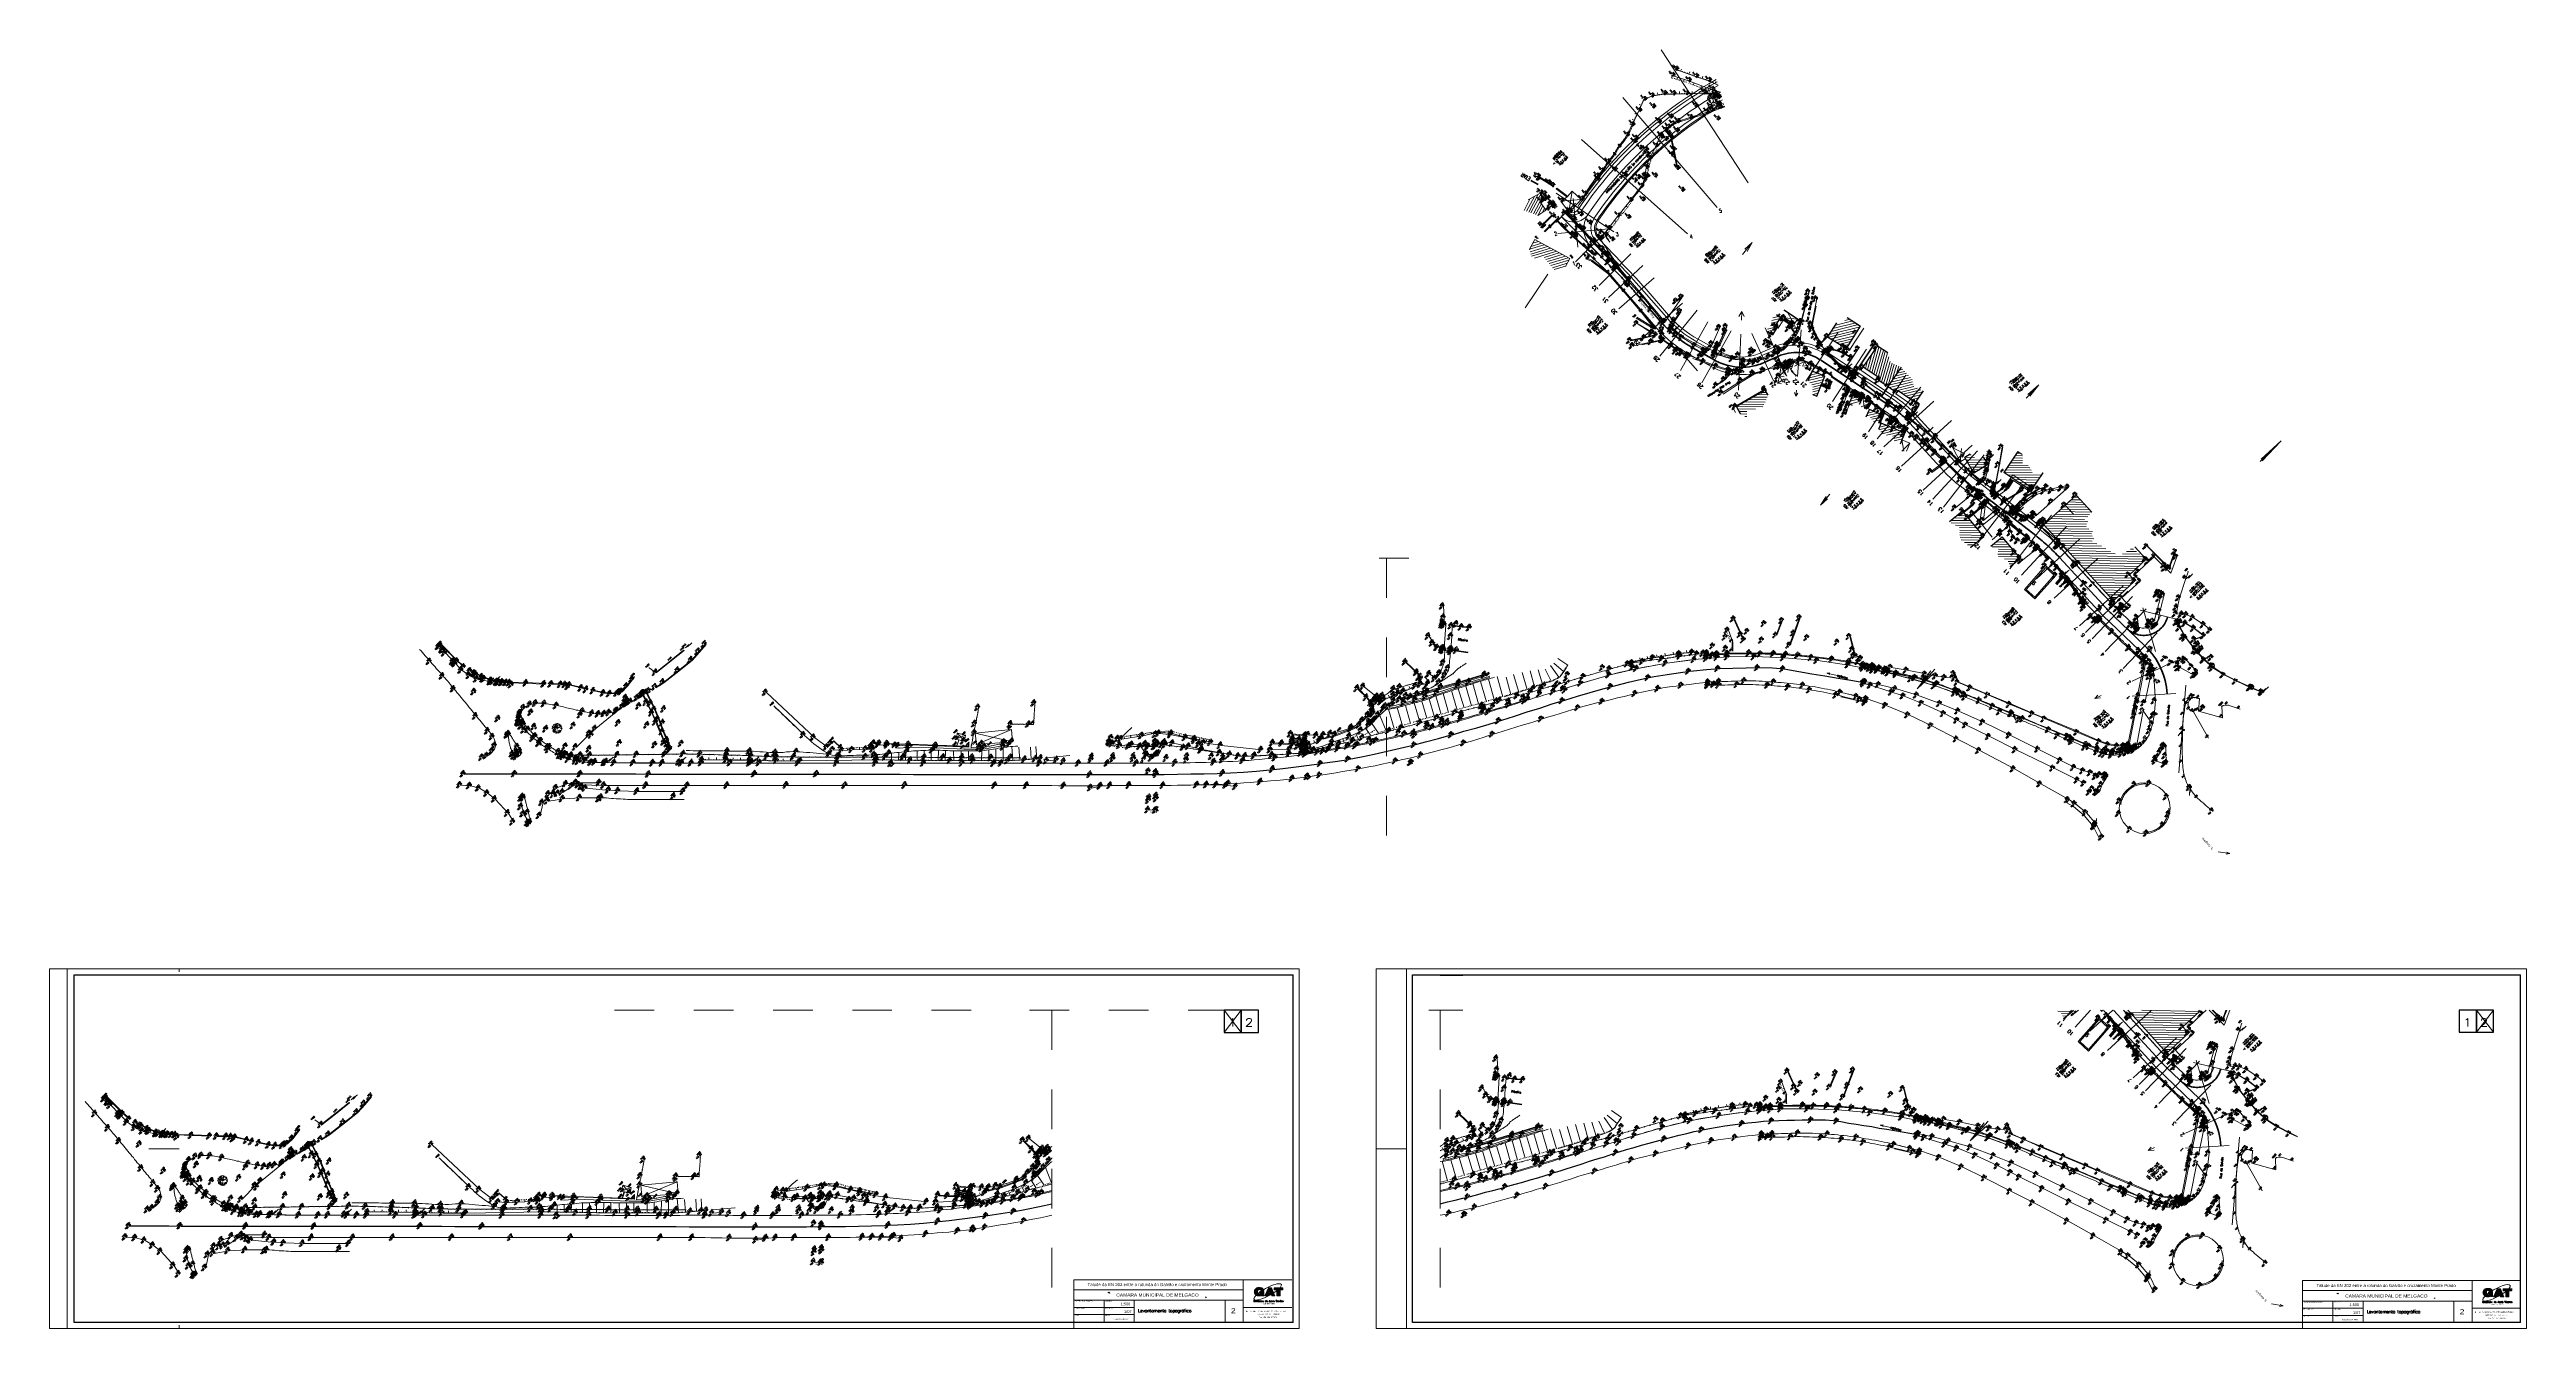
# Model space of a CAD drawing. Header units: millimetres. Extents: x -16 to 1007, y 828 to 1356.
import ezdxf
from ezdxf.enums import TextEntityAlignment as Align

# ---------------------------------------------------------------- set-up
doc = ezdxf.new("R2010")
doc.units = ezdxf.units.MM
doc.header["$LTSCALE"] = 4
for name, pattern in [('CONTINUOUS1', [0, 0, 0]), ('DASHED', [0.75, 0.5, -0.25]), ('DGN1', [6.136558, 0, -6.136558]), ('DGN2', [8.182077, 4.091038, -4.091038]), ('DGN4', [16.364154, 8.182077, -4.091038, 0, -4.091038])]:
    doc.linetypes.add(name, pattern=pattern)
doc.layers.get('0').update_dxf_attribs({"linetype": 'CONTINUOUS1', "lineweight": 0})
for name, color, linetype, lineweight, true_color in [('1', 1, 'DASHED', 0, 0xff0000), ('16', 3, 'CONTINUOUS1', 0, 0x00ff00), ('18', 4, 'CONTINUOUS1', 0, 0x00ffff), ('19', 4, 'CONTINUOUS1', 0, 0x00ffff), ('20', 4, 'CONTINUOUS1', 0, 0x00ffff), ('30', 3, 'CONTINUOUS1', 0, 0x00ff00), ('51', 1, 'CONTINUOUS1', 0, 0xff0000), ('52', 2, 'CONTINUOUS1', 0, 0xffff00), ('53', 3, 'CONTINUOUS1', 0, 0x00ff00), ('54', 4, 'CONTINUOUS1', 0, 0x00ffff), ('55', 5, 'CONTINUOUS1', 0, 0x0000ff), ('56', 6, 'CONTINUOUS1', 0, 0xff00ff), ('6', 2, 'CONTINUOUS1', 0, 0xffff00), ('7', 6, 'CONTINUOUS1', 0, 0xff00ff), ('8', 1, 'CONTINUOUS1', 0, 0xff0000), ('9', 1, 'CONTINUOUS1', 0, 0xff0000)]:
    doc.layers.add(name, color=color, linetype=linetype, lineweight=lineweight, true_color=true_color)
for name, color, linetype, lineweight in [('10', 7, 'CONTINUOUS1', 0), ('11', 7, 'CONTINUOUS1', 0), ('12', 7, 'CONTINUOUS1', 0), ('13', 7, 'CONTINUOUS1', 0), ('17', 7, 'CONTINUOUS1', 0), ('2', 7, 'CONTINUOUS1', 0), ('4', 7, 'CONTINUOUS1', 0), ('57', 7, 'CONTINUOUS1', 0), ('Level 1', 7, 'Continuous', 0), ('Level 17', 7, 'Continuous', 0), ('Level 20', 7, 'Continuous', 0), ('Level 22', 7, 'Continuous', 0), ('Level 63', 7, 'Continuous', 0)]:
    doc.layers.add(name, color=color, linetype=linetype, lineweight=lineweight)
doc.styles.get("Standard").update_dxf_attribs({"font": 'txt_____.ttf'})
doc.styles.add('StyleArial', font='ARIAL.TTF')
doc.styles.add('Styledgn002', font='dgn002.shx')
doc.styles.add('Styledgn008', font='dgn008.shx')
doc.styles.add('Styledgn032', font='dgn032.shx')
doc.styles.add('Styledgn042', font='dgn042.shx')
doc.dimstyles.new('ISO-25', dxfattribs={"dimtxt": 2.5, "dimasz": 2.5, "dimexe": 1.25, "dimexo": 0.625, "dimtad": 1, "dimtxsty": 'Standard', "dimcen": 2.5, "dimadec": 0, "dimazin": 0, "dimtfac": 1, "dimtmove": 0, "dimatfit": 3, "dimfxl": 0, "dimarcsym": 0})

# ---------------------------------------------------------------- blocks, each defined once
blk = doc.blocks.new('anonymous1')
at = {"layer": 'Level 1', "color": 7}
for s, p in [('A=152.34', (-0.8, -0.7)), ('R= 30.00', (0.2, 0)), ('T= 11.77', (1.1, 0.8)), ('B=  2.22', (2.1, 1.5)), ('D= 22.44', (2.8, 2.5)), ('AD1 ', (-2.7, -1.3))]:
    blk.add_text(s, height=0.9, rotation=134, dxfattribs=at).set_placement(p, align=Align.CENTER)
blk = doc.blocks.new('anonymous2')
at = {"layer": 'Level 1', "color": 7}
for s, p in [('A=195.83', (-0.8, -0.7)), ('R=100.00', (0.1, 0.1)), ('T=  3.27', (1.2, 0.7)), ('B=  0.05', (2.1, 1.5)), ('D=  6.54', (2.9, 2.4)), ('AD2 ', (-2.7, -1.3))]:
    blk.add_text(s, height=0.9, rotation=134, dxfattribs=at).set_placement(p, align=Align.CENTER)
blk = doc.blocks.new('anonymous3')
at = {"layer": 'Level 1', "color": 7}
for s, p in [('A=189.21', (-0.8, -0.7)), ('R= 80.00', (0.2, 0)), ('T=  6.79', (1.2, 0.7)), ('B=  0.28', (2.1, 1.5)), ('D= 13.55', (2.8, 2.5)), ('AE3 ', (-2.5, -1.5))]:
    blk.add_text(s, height=0.9, rotation=134, dxfattribs=at).set_placement(p, align=Align.CENTER)
blk = doc.blocks.new('anonymous4')
at = {"layer": 'Level 1', "color": 7}
for s, p in [('A=189.13', (-0.8, -0.7)), ('R= 50.00', (0.2, 0)), ('T=  4.28', (1.1, 0.8)), ('B=  0.17', (2.1, 1.5)), ('D=  8.52', (2.9, 2.3)), ('AD4 ', (-2.6, -1.4))]:
    blk.add_text(s, height=0.9, rotation=134, dxfattribs=at).set_placement(p, align=Align.CENTER)
blk = doc.blocks.new('anonymous5')
at = {"layer": 'Level 1', "color": 7}
for s, p in [('A=184.15', (-0.8, -0.7)), ('R= 50.00', (0.2, 0)), ('T=  6.25', (1.2, 0.7)), ('B=  0.39', (2.1, 1.5)), ('D= 12.43', (2.8, 2.5)), ('AE5 ', (-2.5, -1.5))]:
    blk.add_text(s, height=0.9, rotation=134, dxfattribs=at).set_placement(p, align=Align.CENTER)
blk = doc.blocks.new('anonymous6')
at = {"layer": 'Level 1', "color": 7}
for s, p in [('A=135.87', (-0.8, -0.7)), ('R= 18.00', (0.2, 0)), ('T=  9.91', (1.3, 0.6)), ('B=  2.54', (2.1, 1.5)), ('D= 18.12', (2.8, 2.5)), ('AE6 ', (-2.4, -1.7))]:
    blk.add_text(s, height=0.9, rotation=134, dxfattribs=at).set_placement(p, align=Align.CENTER)
blk = doc.blocks.new('anonymous7')
at = {"layer": 'Level 1', "color": 7}
for s, p in [('A=140.41', (-0.8, -0.7)), ('R= 23.00', (0.2, 0)), ('T= 11.61', (1.1, 0.8)), ('B=  2.77', (2.1, 1.5)), ('D= 21.53', (2.8, 2.5)), ('AD7 ', (-2.3, -1.7))]:
    blk.add_text(s, height=0.9, rotation=134, dxfattribs=at).set_placement(p, align=Align.CENTER)
blk = doc.blocks.new('anonymous8')
at = {"layer": 'Level 1', "color": 7}
for s, p in [('A=178.00', (-0.8, -0.7)), ('R= 50.00', (0.2, 0)), ('T=  8.72', (1.2, 0.7)), ('B=  0.76', (2.1, 1.5)), ('D= 17.26', (2.8, 2.5)), ('AD8 ', (-2.7, -1.3))]:
    blk.add_text(s, height=0.9, rotation=134, dxfattribs=at).set_placement(p, align=Align.CENTER)
blk = doc.blocks.new('anonymous9')
at = {"layer": 'Level 1', "color": 7}
for s, p in [('A=195.78', (-0.8, -0.7)), ('R=200.00', (0.1, 0.1)), ('T=  6.62', (1.2, 0.7)), ('B=  0.11', (2.1, 1.5)), ('D= 13.25', (2.8, 2.5)), ('AE9 ', (-2.8, -1.3))]:
    blk.add_text(s, height=0.9, rotation=134, dxfattribs=at).set_placement(p, align=Align.CENTER)
blk = doc.blocks.new('anonymous10')
at = {"layer": '11', "color": 7, "flags": 128}
blk.add_lwpolyline([(-1.1, -1.1), (0.4, 0.3), (-0.2, -0.7), (1.2, 0.7), (1.6, 1)], dxfattribs=at)
at = {"layer": '11', "color": 7, "linetype": 'CONTINUOUS1'}
blk.add_lwpolyline([(-1.3, -0.8), (-1.4, -1.2), (-1, -1.3), (-0.9, -0.9), (-1.3, -0.8)], close=True, dxfattribs=at)
blk.add_circle((-1.2, -1), 0.0892, dxfattribs=at)
blk = doc.blocks.new('anonymous11')
at = {"layer": '11', "color": 7, "linetype": 'CONTINUOUS1'}
blk.add_lwpolyline([(-1.3, 0.9), (-1.7, 0.7), (-1.6, 0.4), (-1.2, 0.5), (-1.3, 0.9)], close=True, dxfattribs=at)
at = {"layer": '11', "color": 7, "flags": 128}
blk.add_lwpolyline([(-1.4, 0.5), (0.5, -0.2), (-0.7, -0.1), (1.1, -0.8), (1.6, -1)], dxfattribs=at)
at = {"layer": '11', "color": 7, "linetype": 'CONTINUOUS1'}
blk.add_circle((-1.4, 0.6), 0.0892, dxfattribs=at)
blk = doc.blocks.new('anonymous12')
at = {"layer": '11', "color": 7, "linetype": 'CONTINUOUS1'}
blk.add_lwpolyline([(-0.5, 1.4), (-0.9, 1.6), (-1.1, 1.2), (-0.7, 1.1), (-0.5, 1.4)], close=True, dxfattribs=at)
at = {"layer": '11', "color": 7, "flags": 128}
blk.add_lwpolyline([(-0.8, 1.2), (0.2, -0.4), (-0.6, 0.4), (0.4, -1.3), (0.7, -1.7)], dxfattribs=at)
at = {"layer": '11', "color": 7, "linetype": 'CONTINUOUS1'}
blk.add_circle((-0.8, 1.3), 0.0892, dxfattribs=at)
blk = doc.blocks.new('anonymous13')
at = {"layer": '11', "color": 7, "linetype": 'CONTINUOUS1'}
blk.add_lwpolyline([(-0.5, 1.5), (-0.9, 1.6), (-1, 1.3), (-0.6, 1.1), (-0.5, 1.5)], close=True, dxfattribs=at)
at = {"layer": '11', "color": 7, "flags": 128}
blk.add_lwpolyline([(-0.8, 1.3), (0.2, -0.4), (-0.6, 0.4), (0.4, -1.3), (0.6, -1.8)], dxfattribs=at)
at = {"layer": '11', "color": 7, "linetype": 'CONTINUOUS1'}
blk.add_circle((-0.7, 1.4), 0.0892, dxfattribs=at)
blk = doc.blocks.new('anonymous14')
at = {"layer": '11', "color": 7, "linetype": 'CONTINUOUS1'}
blk.add_lwpolyline([(-0.5, 1.5), (-0.8, 1.6), (-1, 1.3), (-0.6, 1.1), (-0.5, 1.5)], close=True, dxfattribs=at)
at = {"layer": '11', "color": 7, "flags": 128}
blk.add_lwpolyline([(-0.8, 1.3), (0.2, -0.4), (-0.6, 0.4), (0.4, -1.3), (0.6, -1.8)], dxfattribs=at)
at = {"layer": '11', "color": 7, "linetype": 'CONTINUOUS1'}
blk.add_circle((-0.7, 1.4), 0.0892, dxfattribs=at)
blk = doc.blocks.new('anonymous15')
at = {"layer": '11', "color": 7, "flags": 128}
blk.add_lwpolyline([(-0.1, -1.5), (0.1, 0.5), (0.3, -0.7), (0.5, 1.3), (0.5, 1.8)], dxfattribs=at)
at = {"layer": '11', "color": 7, "linetype": 'CONTINUOUS1'}
blk.add_lwpolyline([(-0.5, -1.5), (-0.3, -1.8), (0.1, -1.6), (-0.1, -1.3), (-0.5, -1.5)], close=True, dxfattribs=at)
blk.add_circle((-0.2, -1.5), 0.0892, dxfattribs=at)
blk = doc.blocks.new('anonymous16')
at = {"layer": '11', "color": 7, "flags": 128}
blk.add_lwpolyline([(0.1, 1.5), (-0.1, -0.5), (-0.3, 0.7), (-0.4, -1.3), (-0.4, -1.8)], dxfattribs=at)
at = {"layer": '11', "color": 7, "linetype": 'CONTINUOUS1'}
blk.add_lwpolyline([(0.4, 1.5), (0.2, 1.8), (-0.1, 1.6), (0.1, 1.3), (0.4, 1.5)], close=True, dxfattribs=at)
blk.add_circle((0.1, 1.5), 0.0892, dxfattribs=at)
blk = doc.blocks.new('anonymous17')
at = {"layer": '11', "color": 7, "flags": 128}
blk.add_lwpolyline([(0.9, 1.2), (-0.3, -0.4), (0.1, 0.7), (-1.1, -0.9), (-1.4, -1.3)], dxfattribs=at)
at = {"layer": '11', "color": 7, "linetype": 'CONTINUOUS1'}
blk.add_lwpolyline([(1.2, 1), (1.2, 1.4), (0.8, 1.4), (0.8, 1), (1.2, 1)], close=True, dxfattribs=at)
blk.add_circle((1, 1.2), 0.0892, dxfattribs=at)
blk = doc.blocks.new('DGN_COMPLEXCHAIN')
at = {"layer": '10', "color": 7, "linetype": 'CONTINUOUS1'}
for points, knots in [([(826.6, 1121.5), (827, 1121.2), (827.6, 1120.8), (828.1, 1120.3), (828.2, 1120.2), (828.3, 1120.2), (828.3, 1120.2), (828.3, 1120.2), (828.3, 1120.2), (828.3, 1120.2), (828.3, 1120.2), (828.3, 1120.2), (828.3, 1120.2), (828.3, 1120.2), (828.3, 1120.2), (828.3, 1120.2), (828.3, 1120.2), (828.3, 1120.2), (828.4, 1120.2), (828.4, 1120.1), (828.5, 1120.1), (828.5, 1120.1), (828.6, 1120.1), (828.7, 1120.1), (828.7, 1120), (828.8, 1120), (828.8, 1120), (828.9, 1120), (828.9, 1120), (829, 1120.1), (829, 1120.1), (829, 1120.1), (829.1, 1120.1), (829.1, 1120.1), (829.1, 1120.1), (829.2, 1120.1), (829.2, 1120.1), (829.3, 1120.1), (829.3, 1120.2), (829.4, 1120.2), (829.4, 1120.2), (829.5, 1120.2), (829.5, 1120.2), (829.6, 1120.3), (829.6, 1120.3), (829.6, 1120.3), (829.6, 1120.3), (829.7, 1120.3), (829.7, 1120.3), (829.7, 1120.3), (829.7, 1120.3), (829.7, 1120.3), (829.7, 1120.3), (829.7, 1120.3)], [0, 0, 0, 0, 0.5, 0.625, 0.640625, 0.648437, 0.652344, 0.65332, 0.653809, 0.654053, 0.654175, 0.654236, 0.654236, 0.654266, 0.654266, 0.654297, 0.65625, 0.65625, 0.671875, 0.671875, 0.6875, 0.6875, 0.703125, 0.703125, 0.71875, 0.71875, 0.734375, 0.734375, 0.75, 0.75, 0.765625, 0.765625, 0.78125, 0.78125, 0.796875, 0.796875, 0.8125, 0.8125, 0.84375, 0.84375, 0.875, 0.875, 0.90625, 0.90625, 0.9375, 0.9375, 0.953125, 0.953125, 0.96875, 0.96875, 0.984375, 0.984375, 1, 1, 1, 1]), ([(826.6, 1121.5), (827, 1121.2), (827.6, 1120.8), (828.1, 1120.3), (828.2, 1120.2), (828.3, 1120.2), (828.3, 1120.2), (828.3, 1120.2), (828.3, 1120.2), (828.3, 1120.2), (828.3, 1120.2), (828.3, 1120.2), (828.3, 1120.2), (828.3, 1120.2), (828.3, 1120.2), (828.3, 1120.2), (828.3, 1120.2), (828.3, 1120.2), (828.4, 1120.2), (828.4, 1120.1), (828.5, 1120.1), (828.5, 1120.1), (828.6, 1120.1), (828.7, 1120.1), (828.7, 1120), (828.8, 1120), (828.8, 1120), (828.9, 1120), (828.9, 1120), (829, 1120.1), (829, 1120.1), (829, 1120.1), (829.1, 1120.1), (829.1, 1120.1), (829.1, 1120.1), (829.2, 1120.1), (829.2, 1120.1), (829.3, 1120.1), (829.3, 1120.2), (829.4, 1120.2), (829.4, 1120.2), (829.5, 1120.2), (829.5, 1120.2), (829.6, 1120.3), (829.6, 1120.3), (829.6, 1120.3), (829.6, 1120.3), (829.7, 1120.3), (829.7, 1120.3), (829.7, 1120.3), (829.7, 1120.3), (829.7, 1120.3), (829.7, 1120.3), (829.7, 1120.3)], [0, 0, 0, 0, 0.5, 0.625, 0.640625, 0.648437, 0.652344, 0.65332, 0.653809, 0.654053, 0.654175, 0.654236, 0.654236, 0.654266, 0.654266, 0.654297, 0.65625, 0.65625, 0.671875, 0.671875, 0.6875, 0.6875, 0.703125, 0.703125, 0.71875, 0.71875, 0.734375, 0.734375, 0.75, 0.75, 0.765625, 0.765625, 0.78125, 0.78125, 0.796875, 0.796875, 0.8125, 0.8125, 0.84375, 0.84375, 0.875, 0.875, 0.90625, 0.90625, 0.9375, 0.9375, 0.953125, 0.953125, 0.96875, 0.96875, 0.984375, 0.984375, 1, 1, 1, 1]), ([(829.7, 1120.3), (829.8, 1120.3), (829.8, 1120.3), (830, 1120.3), (830.1, 1120.2), (830.2, 1120.2), (830.2, 1120.2), (830.3, 1120.2), (830.3, 1120.2), (830.4, 1120.2), (830.4, 1120.2), (830.4, 1120.2), (830.5, 1120.2), (830.5, 1120.1), (830.5, 1120.1), (830.5, 1120.1), (830.5, 1120.1), (830.5, 1120.1), (830.5, 1120.1), (830.5, 1120.1), (830.5, 1120.1), (830.5, 1120.1), (830.5, 1120.1), (830.5, 1120.1), (830.5, 1120.1), (830.5, 1120.1), (830.5, 1120.1), (830.6, 1120.1), (830.7, 1120), (830.8, 1119.8), (831.3, 1119.4), (831.7, 1119), (832.9, 1117.8), (833.7, 1117), (834.7, 1116.1), (834.9, 1115.9), (835.2, 1115.6), (835.3, 1115.5), (835.4, 1115.4), (835.4, 1115.4), (835.4, 1115.3), (835.4, 1115.3), (835.5, 1115.3), (835.5, 1115.2), (835.6, 1115.1), (836.1, 1114.7), (836.5, 1114.3), (837.7, 1113.2), (838.4, 1112.4), (840, 1110.8), (840.9, 1110.1), (841.9, 1109.1), (842.1, 1108.9), (842.3, 1108.7), (842.3, 1108.7), (842.4, 1108.6), (842.4, 1108.6), (842.4, 1108.6), (842.5, 1108.6), (842.6, 1108.4), (843.2, 1107.9), (845.3, 1105.9), (847.4, 1104), (848.8, 1102.8)], [0, 0, 0, 0, 0.007813, 0.007813, 0.015625, 0.015625, 0.023438, 0.023438, 0.027344, 0.027344, 0.03125, 0.03125, 0.035156, 0.035156, 0.039063, 0.039063, 0.042969, 0.042969, 0.043457, 0.043457, 0.043701, 0.043823, 0.043854, 0.043854, 0.043884, 0.043884, 0.043945, 0.044922, 0.046875, 0.0625, 0.0625, 0.125, 0.125, 0.25, 0.25, 0.28125, 0.28125, 0.296875, 0.296875, 0.298828, 0.298828, 0.300781, 0.300781, 0.304688, 0.3125, 0.3125, 0.375, 0.375, 0.5, 0.5, 0.625, 0.625, 0.65625, 0.65625, 0.660156, 0.660156, 0.662109, 0.662109, 0.664063, 0.671875, 0.6875, 0.75, 1, 1, 1, 1]), ([(829.7, 1120.3), (829.8, 1120.3), (829.8, 1120.3), (830, 1120.3), (830.1, 1120.2), (830.2, 1120.2), (830.2, 1120.2), (830.3, 1120.2), (830.3, 1120.2), (830.4, 1120.2), (830.4, 1120.2), (830.4, 1120.2), (830.5, 1120.2), (830.5, 1120.1), (830.5, 1120.1), (830.5, 1120.1), (830.5, 1120.1), (830.5, 1120.1), (830.5, 1120.1), (830.5, 1120.1), (830.5, 1120.1), (830.5, 1120.1), (830.5, 1120.1), (830.5, 1120.1), (830.5, 1120.1), (830.5, 1120.1), (830.5, 1120.1), (830.6, 1120.1), (830.7, 1120), (830.8, 1119.8), (831.3, 1119.4), (831.7, 1119), (832.9, 1117.8), (833.7, 1117), (834.7, 1116.1), (834.9, 1115.9), (835.2, 1115.6), (835.3, 1115.5), (835.4, 1115.4), (835.4, 1115.4), (835.4, 1115.3), (835.4, 1115.3), (835.5, 1115.3), (835.5, 1115.2), (835.6, 1115.1), (836.1, 1114.7), (836.5, 1114.3), (837.7, 1113.2), (838.4, 1112.4), (840, 1110.8), (840.9, 1110.1), (841.9, 1109.1), (842.1, 1108.9), (842.3, 1108.7), (842.3, 1108.7), (842.4, 1108.6), (842.4, 1108.6), (842.4, 1108.6), (842.5, 1108.6), (842.6, 1108.4), (843.2, 1107.9), (845.3, 1105.9), (847.4, 1104), (848.8, 1102.8)], [0, 0, 0, 0, 0.007813, 0.007813, 0.015625, 0.015625, 0.023438, 0.023438, 0.027344, 0.027344, 0.03125, 0.03125, 0.035156, 0.035156, 0.039063, 0.039063, 0.042969, 0.042969, 0.043457, 0.043457, 0.043701, 0.043823, 0.043854, 0.043854, 0.043884, 0.043884, 0.043945, 0.044922, 0.046875, 0.0625, 0.0625, 0.125, 0.125, 0.25, 0.25, 0.28125, 0.28125, 0.296875, 0.296875, 0.298828, 0.298828, 0.300781, 0.300781, 0.304688, 0.3125, 0.3125, 0.375, 0.375, 0.5, 0.5, 0.625, 0.625, 0.65625, 0.65625, 0.660156, 0.660156, 0.662109, 0.662109, 0.664063, 0.671875, 0.6875, 0.75, 1, 1, 1, 1])]:
    blk.add_open_spline(points, degree=3, knots=knots, dxfattribs=at)
blk = doc.blocks.new('anonymous18')
at = {"layer": 'Level 1', "color": 7, "insert": (-0.6, 0), "char_height": 0.9, "width": 7.222, "attachment_point": 1, "rotation": 134, "line_spacing_factor": 0.8}
blk.add_mtext('\\ftxt|b0|i0|c0|p0;S. Gregório', dxfattribs=at)
blk = doc.blocks.new('anonymous19')
at = {"layer": 'Level 1', "color": 7}
for p, q in [((-2.4, 0.4), (2.4, -0.4)), ((2.4, -0.4), (1.1, 0.2)), ((2.4, -0.4), (0.9, -0.6))]:
    blk.add_line(p, q, dxfattribs=at)
blk = doc.blocks.new('anonymous20')
at = {"layer": 'Level 1', "color": 7}
for p, q in [((-2.1, 0.5), (-0.9, 0.6)), ((2.1, -0.5), (-2.1, 0.5)), ((-2.1, 0.5), (-0.9, -0.1))]:
    blk.add_line(p, q, dxfattribs=at)
blk = doc.blocks.new('anonymous21')
at = {"layer": 'Level 1', "color": 7}
for s, p in [('A=152.34', (-0.8, -0.7)), ('R= 30.00', (0.2, 0)), ('T= 11.77', (1.1, 0.8)), ('B=  2.22', (2.1, 1.5)), ('D= 22.44', (2.8, 2.5)), ('AD1 ', (-2.7, -1.3))]:
    blk.add_text(s, height=0.9, rotation=134, dxfattribs=at).set_placement(p, align=Align.CENTER)
blk = doc.blocks.new('anonymous22')
at = {"layer": 'Level 1', "color": 7}
for s, p in [('A=189.21', (-0.8, -0.7)), ('R= 80.00', (0.2, 0)), ('T=  6.79', (1.2, 0.7)), ('B=  0.28', (2.1, 1.5)), ('D= 13.55', (2.8, 2.5)), ('AE3 ', (-2.5, -1.5))]:
    blk.add_text(s, height=0.9, rotation=134, dxfattribs=at).set_placement(p, align=Align.CENTER)
blk = doc.blocks.new('anonymous23')
at = {"layer": '11', "color": 7, "flags": 128}
blk.add_lwpolyline([(-1.1, -1.1), (0.4, 0.3), (-0.2, -0.7), (1.2, 0.7), (1.6, 1)], dxfattribs=at)
at = {"layer": '11', "color": 7, "linetype": 'CONTINUOUS1'}
blk.add_lwpolyline([(-1.3, -0.8), (-1.4, -1.2), (-1, -1.3), (-0.9, -0.9), (-1.3, -0.8)], close=True, dxfattribs=at)
blk.add_circle((-1.2, -1), 0.0892, dxfattribs=at)
blk = doc.blocks.new('anonymous24')
at = {"layer": '11', "color": 7, "linetype": 'CONTINUOUS1'}
blk.add_lwpolyline([(-1.3, 0.9), (-1.7, 0.7), (-1.6, 0.4), (-1.2, 0.5), (-1.3, 0.9)], close=True, dxfattribs=at)
at = {"layer": '11', "color": 7, "flags": 128}
blk.add_lwpolyline([(-1.4, 0.5), (0.5, -0.2), (-0.7, -0.1), (1.1, -0.8), (1.6, -1)], dxfattribs=at)
at = {"layer": '11', "color": 7, "linetype": 'CONTINUOUS1'}
blk.add_circle((-1.4, 0.6), 0.0892, dxfattribs=at)
blk = doc.blocks.new('anonymous25')
at = {"layer": '11', "color": 7, "linetype": 'CONTINUOUS1'}
blk.add_lwpolyline([(-0.5, 1.4), (-0.9, 1.6), (-1.1, 1.2), (-0.7, 1.1), (-0.5, 1.4)], close=True, dxfattribs=at)
at = {"layer": '11', "color": 7, "flags": 128}
blk.add_lwpolyline([(-0.8, 1.2), (0.2, -0.4), (-0.6, 0.4), (0.4, -1.3), (0.7, -1.7)], dxfattribs=at)
at = {"layer": '11', "color": 7, "linetype": 'CONTINUOUS1'}
blk.add_circle((-0.8, 1.3), 0.0892, dxfattribs=at)
blk = doc.blocks.new('anonymous26')
at = {"layer": '11', "color": 7, "linetype": 'CONTINUOUS1'}
blk.add_lwpolyline([(-0.5, 1.5), (-0.9, 1.6), (-1, 1.3), (-0.6, 1.1), (-0.5, 1.5)], close=True, dxfattribs=at)
at = {"layer": '11', "color": 7, "flags": 128}
blk.add_lwpolyline([(-0.8, 1.3), (0.2, -0.4), (-0.6, 0.4), (0.4, -1.3), (0.6, -1.8)], dxfattribs=at)
at = {"layer": '11', "color": 7, "linetype": 'CONTINUOUS1'}
blk.add_circle((-0.7, 1.4), 0.0892, dxfattribs=at)
blk = doc.blocks.new('anonymous27')
at = {"layer": '11', "color": 7, "linetype": 'CONTINUOUS1'}
blk.add_lwpolyline([(-0.5, 1.5), (-0.8, 1.6), (-1, 1.3), (-0.6, 1.1), (-0.5, 1.5)], close=True, dxfattribs=at)
at = {"layer": '11', "color": 7, "flags": 128}
blk.add_lwpolyline([(-0.8, 1.3), (0.2, -0.4), (-0.6, 0.4), (0.4, -1.3), (0.6, -1.8)], dxfattribs=at)
at = {"layer": '11', "color": 7, "linetype": 'CONTINUOUS1'}
blk.add_circle((-0.7, 1.4), 0.0892, dxfattribs=at)
blk = doc.blocks.new('anonymous28')
at = {"layer": '11', "color": 7, "flags": 128}
blk.add_lwpolyline([(-0.1, -1.5), (0.1, 0.5), (0.3, -0.7), (0.5, 1.3), (0.5, 1.8)], dxfattribs=at)
at = {"layer": '11', "color": 7, "linetype": 'CONTINUOUS1'}
blk.add_lwpolyline([(-0.5, -1.5), (-0.3, -1.8), (0.1, -1.6), (-0.1, -1.3), (-0.5, -1.5)], close=True, dxfattribs=at)
blk.add_circle((-0.2, -1.5), 0.0892, dxfattribs=at)
blk = doc.blocks.new('anonymous29')
at = {"layer": '11', "color": 7, "flags": 128}
blk.add_lwpolyline([(0.1, 1.5), (-0.1, -0.5), (-0.3, 0.7), (-0.4, -1.3), (-0.4, -1.8)], dxfattribs=at)
at = {"layer": '11', "color": 7, "linetype": 'CONTINUOUS1'}
blk.add_lwpolyline([(0.4, 1.5), (0.2, 1.8), (-0.1, 1.6), (0.1, 1.3), (0.4, 1.5)], close=True, dxfattribs=at)
blk.add_circle((0.1, 1.5), 0.0892, dxfattribs=at)
blk = doc.blocks.new('anonymous30')
at = {"layer": '11', "color": 7, "flags": 128}
blk.add_lwpolyline([(0.9, 1.2), (-0.3, -0.4), (0.1, 0.7), (-1.1, -0.9), (-1.4, -1.3)], dxfattribs=at)
at = {"layer": '11', "color": 7, "linetype": 'CONTINUOUS1'}
blk.add_lwpolyline([(1.2, 1), (1.2, 1.4), (0.8, 1.4), (0.8, 1), (1.2, 1)], close=True, dxfattribs=at)
blk.add_circle((1, 1.2), 0.0892, dxfattribs=at)
blk = doc.blocks.new('DGN_COMPLEXCHAIN1')
at = {"layer": '10', "color": 7, "linetype": 'CONTINUOUS1'}
for points, knots in [([(848.7, 934.9), (849.2, 934.5), (849.7, 934.1), (850.2, 933.7), (850.4, 933.6), (850.4, 933.6), (850.4, 933.6), (850.4, 933.6), (850.4, 933.6), (850.4, 933.6), (850.4, 933.6), (850.4, 933.6), (850.4, 933.6), (850.4, 933.6), (850.4, 933.6), (850.4, 933.6), (850.4, 933.6), (850.5, 933.5), (850.5, 933.5), (850.6, 933.5), (850.6, 933.4), (850.7, 933.4), (850.7, 933.4), (850.8, 933.4), (850.8, 933.4), (850.9, 933.4), (850.9, 933.4), (851, 933.4), (851, 933.4), (851.1, 933.4), (851.1, 933.4), (851.2, 933.4), (851.2, 933.4), (851.2, 933.4), (851.3, 933.4), (851.3, 933.5), (851.3, 933.5), (851.4, 933.5), (851.4, 933.5), (851.5, 933.5), (851.6, 933.5), (851.6, 933.6), (851.6, 933.6), (851.7, 933.6), (851.7, 933.6), (851.8, 933.6), (851.8, 933.6), (851.8, 933.6), (851.8, 933.6), (851.8, 933.6), (851.8, 933.6), (851.8, 933.6), (851.8, 933.6), (851.8, 933.6)], [0, 0, 0, 0, 0.5, 0.625, 0.640625, 0.648437, 0.652344, 0.65332, 0.653809, 0.654053, 0.654175, 0.654236, 0.654236, 0.654266, 0.654266, 0.654297, 0.65625, 0.65625, 0.671875, 0.671875, 0.6875, 0.6875, 0.703125, 0.703125, 0.71875, 0.71875, 0.734375, 0.734375, 0.75, 0.75, 0.765625, 0.765625, 0.78125, 0.78125, 0.796875, 0.796875, 0.8125, 0.8125, 0.84375, 0.84375, 0.875, 0.875, 0.90625, 0.90625, 0.9375, 0.9375, 0.953125, 0.953125, 0.96875, 0.96875, 0.984375, 0.984375, 1, 1, 1, 1]), ([(848.7, 934.9), (849.2, 934.5), (849.7, 934.1), (850.2, 933.7), (850.4, 933.6), (850.4, 933.6), (850.4, 933.6), (850.4, 933.6), (850.4, 933.6), (850.4, 933.6), (850.4, 933.6), (850.4, 933.6), (850.4, 933.6), (850.4, 933.6), (850.4, 933.6), (850.4, 933.6), (850.4, 933.6), (850.5, 933.5), (850.5, 933.5), (850.6, 933.5), (850.6, 933.4), (850.7, 933.4), (850.7, 933.4), (850.8, 933.4), (850.8, 933.4), (850.9, 933.4), (850.9, 933.4), (851, 933.4), (851, 933.4), (851.1, 933.4), (851.1, 933.4), (851.2, 933.4), (851.2, 933.4), (851.2, 933.4), (851.3, 933.4), (851.3, 933.5), (851.3, 933.5), (851.4, 933.5), (851.4, 933.5), (851.5, 933.5), (851.6, 933.5), (851.6, 933.6), (851.6, 933.6), (851.7, 933.6), (851.7, 933.6), (851.8, 933.6), (851.8, 933.6), (851.8, 933.6), (851.8, 933.6), (851.8, 933.6), (851.8, 933.6), (851.8, 933.6), (851.8, 933.6), (851.8, 933.6)], [0, 0, 0, 0, 0.5, 0.625, 0.640625, 0.648437, 0.652344, 0.65332, 0.653809, 0.654053, 0.654175, 0.654236, 0.654236, 0.654266, 0.654266, 0.654297, 0.65625, 0.65625, 0.671875, 0.671875, 0.6875, 0.6875, 0.703125, 0.703125, 0.71875, 0.71875, 0.734375, 0.734375, 0.75, 0.75, 0.765625, 0.765625, 0.78125, 0.78125, 0.796875, 0.796875, 0.8125, 0.8125, 0.84375, 0.84375, 0.875, 0.875, 0.90625, 0.90625, 0.9375, 0.9375, 0.953125, 0.953125, 0.96875, 0.96875, 0.984375, 0.984375, 1, 1, 1, 1]), ([(851.8, 933.6), (851.9, 933.6), (852, 933.6), (852.1, 933.6), (852.2, 933.6), (852.3, 933.6), (852.4, 933.6), (852.4, 933.5), (852.5, 933.5), (852.5, 933.5), (852.5, 933.5), (852.6, 933.5), (852.6, 933.5), (852.6, 933.5), (852.6, 933.5), (852.6, 933.5), (852.7, 933.4), (852.7, 933.4), (852.7, 933.4), (852.7, 933.4), (852.7, 933.4), (852.7, 933.4), (852.7, 933.4), (852.7, 933.4), (852.7, 933.4), (852.7, 933.4), (852.7, 933.4), (852.7, 933.4), (852.8, 933.3), (852.9, 933.2), (853.4, 932.7), (853.8, 932.3), (855, 931.2), (855.8, 930.4), (856.8, 929.4), (857, 929.2), (857.3, 928.9), (857.4, 928.8), (857.5, 928.7), (857.5, 928.7), (857.5, 928.7), (857.6, 928.7), (857.6, 928.6), (857.7, 928.6), (857.7, 928.5), (858.2, 928), (858.6, 927.7), (859.8, 926.5), (860.6, 925.7), (862.2, 924.2), (863, 923.4), (864, 922.5), (864.2, 922.3), (864.4, 922.1), (864.5, 922), (864.5, 922), (864.5, 922), (864.5, 922), (864.6, 921.9), (864.8, 921.7), (865.3, 921.2), (867.5, 919.2), (869.5, 917.4), (870.9, 916.1)], [0, 0, 0, 0, 0.007813, 0.007813, 0.015625, 0.015625, 0.023438, 0.023438, 0.027344, 0.027344, 0.03125, 0.03125, 0.035156, 0.035156, 0.039063, 0.039063, 0.042969, 0.042969, 0.043457, 0.043457, 0.043701, 0.043823, 0.043854, 0.043854, 0.043884, 0.043884, 0.043945, 0.044922, 0.046875, 0.0625, 0.0625, 0.125, 0.125, 0.25, 0.25, 0.28125, 0.28125, 0.296875, 0.296875, 0.298828, 0.298828, 0.300781, 0.300781, 0.304688, 0.3125, 0.3125, 0.375, 0.375, 0.5, 0.5, 0.625, 0.625, 0.65625, 0.65625, 0.660156, 0.660156, 0.662109, 0.662109, 0.664063, 0.671875, 0.6875, 0.75, 1, 1, 1, 1]), ([(851.8, 933.6), (851.9, 933.6), (852, 933.6), (852.1, 933.6), (852.2, 933.6), (852.3, 933.6), (852.4, 933.6), (852.4, 933.5), (852.5, 933.5), (852.5, 933.5), (852.5, 933.5), (852.6, 933.5), (852.6, 933.5), (852.6, 933.5), (852.6, 933.5), (852.6, 933.5), (852.7, 933.4), (852.7, 933.4), (852.7, 933.4), (852.7, 933.4), (852.7, 933.4), (852.7, 933.4), (852.7, 933.4), (852.7, 933.4), (852.7, 933.4), (852.7, 933.4), (852.7, 933.4), (852.7, 933.4), (852.8, 933.3), (852.9, 933.2), (853.4, 932.7), (853.8, 932.3), (855, 931.2), (855.8, 930.4), (856.8, 929.4), (857, 929.2), (857.3, 928.9), (857.4, 928.8), (857.5, 928.7), (857.5, 928.7), (857.5, 928.7), (857.6, 928.7), (857.6, 928.6), (857.7, 928.6), (857.7, 928.5), (858.2, 928), (858.6, 927.7), (859.8, 926.5), (860.6, 925.7), (862.2, 924.2), (863, 923.4), (864, 922.5), (864.2, 922.3), (864.4, 922.1), (864.5, 922), (864.5, 922), (864.5, 922), (864.5, 922), (864.6, 921.9), (864.8, 921.7), (865.3, 921.2), (867.5, 919.2), (869.5, 917.4), (870.9, 916.1)], [0, 0, 0, 0, 0.007813, 0.007813, 0.015625, 0.015625, 0.023438, 0.023438, 0.027344, 0.027344, 0.03125, 0.03125, 0.035156, 0.035156, 0.039063, 0.039063, 0.042969, 0.042969, 0.043457, 0.043457, 0.043701, 0.043823, 0.043854, 0.043854, 0.043884, 0.043884, 0.043945, 0.044922, 0.046875, 0.0625, 0.0625, 0.125, 0.125, 0.25, 0.25, 0.28125, 0.28125, 0.296875, 0.296875, 0.298828, 0.298828, 0.300781, 0.300781, 0.304688, 0.3125, 0.3125, 0.375, 0.375, 0.5, 0.5, 0.625, 0.625, 0.65625, 0.65625, 0.660156, 0.660156, 0.662109, 0.662109, 0.664063, 0.671875, 0.6875, 0.75, 1, 1, 1, 1])]:
    blk.add_open_spline(points, degree=3, knots=knots, dxfattribs=at)
blk = doc.blocks.new('anonymous31')
at = {"layer": 'Level 1', "color": 7, "insert": (-0.6, 0), "char_height": 0.9, "width": 7.222, "attachment_point": 1, "rotation": 134, "line_spacing_factor": 0.8}
blk.add_mtext('\\ftxt|b0|i0|c0|p0;S. Gregório', dxfattribs=at)
blk = doc.blocks.new('anonymous32')
at = {"layer": 'Level 1', "color": 7}
for p, q in [((-2.4, 0.4), (2.4, -0.4)), ((2.4, -0.4), (1.1, 0.2)), ((2.4, -0.4), (0.9, -0.6))]:
    blk.add_line(p, q, dxfattribs=at)
blk = doc.blocks.new('anonymous33')
at = {"layer": 'Level 1', "color": 7}
for p, q in [((-2.1, 0.5), (-0.9, 0.6)), ((2.1, -0.5), (-2.1, 0.5)), ((-2.1, 0.5), (-0.9, -0.1))]:
    blk.add_line(p, q, dxfattribs=at)
blk = doc.blocks.new('anonymous34')
at = {"layer": '1', "color": 7, "linetype": 'Continuous', "lineweight": 0}
for p, q in [((0, 4.6), (-7.1, -4.6)), ((-7.1, 4.6), (0, -4.6))]:
    blk.add_line(p, q, dxfattribs=at)
at = {"layer": '1', "color": 7, "linetype": 'Continuous', "lineweight": 30}
for points in [[(0, 4.6), (-7.1, 4.6), (-7.1, -4.6), (0, -4.6), (0, 4.6)], [(7.1, 4.6), (0, 4.6), (0, -4.6), (7.1, -4.6), (7.1, 4.6)]]:
    blk.add_lwpolyline(points, close=True, dxfattribs=at)
at = {"layer": '1', "color": 7, "linetype": 'Continuous', "lineweight": 30, "width": 1.146576}
for s, p in [('1', (-3.7, -2.2)), ('2', (3.2, -2.2))]:
    blk.add_text(s, height=3.4, dxfattribs=at).set_placement(p, align=Align.CENTER)
blk = doc.blocks.new('anonymous35')
at = {"layer": 'Level 22', "color": 5, "linetype": 'Continuous', "lineweight": 0, "true_color": 0x0000ff}
for p, q in [((-0.6, -1.7), (-0.6, 0.8)), ((-0.6, 0.8), (0.6, 0.8)), ((0.6, 0.8), (0.6, 1.7))]:
    blk.add_line(p, q, dxfattribs=at)
blk = doc.blocks.new('anonymous36')
at = {"layer": 'Level 22', "color": 5, "linetype": 'Continuous', "lineweight": 0, "true_color": 0x0000ff}
for p, q in [((-0.6, -1.7), (-0.6, 0.8)), ((-0.6, 0.8), (0.6, 0.8)), ((0.6, 0.8), (0.6, 1.7))]:
    blk.add_line(p, q, dxfattribs=at)
blk = doc.blocks.new('anonymous')
at = {"color": 7, "linetype": 'Continuous', "lineweight": 0}
for p, q in [((-80.9, 109.3), (-116.8, 164.3)), ((-93.7, 99.1), (-132.7, 144.5)), ((-96.7, 140.5), (-93.3, 141.8)), ((-96.7, 140.5), (-92.6, 140)), ((-96.1, 138.7), (-93.3, 141.8)), ((-96.1, 138.7), (-92.6, 140)), ((-106, 88.3), (-149.8, 127.2)), ((-173.4, 97.9), (-170.9, 102.8)), ((-172.5, 97.6), (-169.2, 103.7)), ((-171.7, 102.3), (-166.8, 105.1)), ((-171.5, 97.2), (-167.6, 104.6)), ((-170.6, 96.9), (-166.5, 104.6)), ((-169.6, 96.6), (-165.9, 103.6)), ((-165.5, 102.2), (-165.3, 102.6)), ((-161.9, 108.1), (-161.7, 108.4)), ((-160.2, 106.8), (-159.9, 107.1)), ((-155.8, 103.5), (-160.2, 106.8)), ((-136.4, 89.1), (-160.2, 105.1)), ((-155.5, 103.8), (-159.9, 107.1)), ((-155.7, 103.6), (-158.3, 101.7)), ((-158.2, 101.7), (-149.9, 102.4)), ((-153.6, 105.9), (-155.7, 103.6)), ((-153.6, 105.9), (-154.9, 97.3)), ((-149.9, 102.4), (-154.6, 97.3)), ((-153.6, 105.9), (-149.9, 102.4)), ((-151.3, 82.8), (-153.2, 102.8)), ((-168.7, 96.2), (-166.3, 100.7)), ((-167.7, 95.9), (-165.7, 99.8)), ((-167.7, 95.9), (-164.5, 98)), ((-166, 97), (-165, 98.8)), ((-152.2, 101), (-160.3, 92.9)), ((-157.9, 95.2), (-135.4, 72.6)), ((-156.4, 96.7), (-155.1, 97.5)), ((-155.5, 96.8), (-154.6, 97.3)), ((-155.1, 97.5), (-154.9, 97.3)), ((-154.6, 97.3), (-154.9, 97.3)), ((-171.2, 81.9), (-169, 85.9)), ((-171.2, 81.9), (-165.1, 83.7)), ((-170.9, 80.9), (-163.8, 83.1)), ((-170.6, 79.9), (-162.6, 82.4)), ((-170.5, 83.1), (-166.3, 84.4)), ((-169.8, 84.4), (-167.5, 85.1)), ((-169.1, 85.6), (-168.8, 85.8)), ((-159.5, 88.4), (-138.4, 90.4)), ((-138.4, 90.4), (-152.2, 76.7)), ((-143.7, 85.2), (-136.7, 78.1)), ((-142.6, 86.2), (-140.9, 84.5)), ((-142.3, 86.6), (-130.8, 69.2)), ((-163.7, 71.6), (-173, 57.7)), ((-170.4, 79), (-161.4, 81.7)), ((-169.1, 78.3), (-160.1, 81.1)), ((-165.1, 78.5), (-158.9, 80.4)), ((-164.5, 77.7), (-157.7, 79.7)), ((-163.8, 76.8), (-156.4, 79.1)), ((-163.1, 76), (-155.2, 78.4)), ((-162.4, 75.2), (-155, 77.4)), ((-161.7, 74.3), (-155.7, 76.2)), ((-161, 73.5), (-156.4, 74.9)), ((-156.4, 74.8), (-154.6, 78.1)), ((-140, 79.6), (-139.7, 79.9)), ((99.7, -104.9), (102.5, -102.9)), ((79.3, -123.5), (76.4, -122.9)), ((79.4, -123.2), (79.3, -123.8)), ((91.3, -130.7), (87.7, -129.4))]:
    blk.add_line(p, q, dxfattribs=at)
at = {"color": 7, "lineweight": 0}
for p, q in [((-166.7, 105.1), (-165.1, 102.4)), ((-101.9, 31.7), (-110.3, 41.4)), ((-105.1, 38.5), (-96.2, 33.5))]:
    blk.add_line(p, q, dxfattribs=at)
at = {"color": 1, "linetype": 'Continuous', "lineweight": 13, "true_color": 0xff0000}
blk.add_line((-147.9, 81), (-138.5, 72.2), dxfattribs=at)
at = {"color": 7}
blk.add_line((96.9, -134.2), (99.8, -98), dxfattribs=at)
at = {"color": 7, "linetype": 'Continuous', "lineweight": 0}
for points in [[(-112.3, 153.6), (-112.6, 152.6)], [(-112.3, 153.6), (-105.6, 151.5), (-96, 147.8), (-92.4, 146.7)], [(-93.3, 149.6), (-97.3, 151.5), (-102.6, 153.2), (-110.8, 156.1)], [(-109.5, 155.6), (-109.4, 155.9)], [(-108.8, 155.4), (-108.5, 156.3)], [(-108.1, 155.2), (-108, 155.4)], [(-107.4, 154.9), (-107.3, 155.2)], [(-106.7, 154.7), (-106.6, 154.9)], [(-106, 154.4), (-106, 154.7)], [(-105.4, 154.2), (-105, 155.1)], [(-104.7, 153.9), (-104.6, 154.2)], [(-104, 153.7), (-103.9, 153.9)], [(-103.3, 153.5), (-103.2, 153.7)], [(-128.8, 133.2), (-126.1, 139), (-124, 143.6), (-120.8, 145.1), (-115.7, 146), (-112, 145.9), (-106.5, 146.1), (-99, 146.3)], [(-123.2, 143.9), (-123.3, 144.2)], [(-122.4, 144.3), (-122.5, 144.5)], [(-121.6, 144.7), (-121.7, 144.9)], [(-120.2, 145.2), (-120.2, 145.4)], [(-119.5, 145.3), (-119.6, 145.5)], [(-118.9, 145.4), (-118.9, 145.7)], [(-118.2, 145.6), (-118.4, 146.5)], [(-117.6, 145.7), (-117.6, 145.9)], [(-116.9, 145.8), (-117, 146)], [(-116.3, 145.9), (-116.4, 146.2)], [(-114.7, 146), (-114.7, 146.3)], [(-113.8, 146), (-113.8, 146.2)], [(-112.9, 146), (-112.9, 146.2)], [(-112, 152.7), (-112.1, 152.4)], [(-111.4, 152.5), (-111.5, 152.3)], [(-111.3, 146), (-111.3, 146.2)], [(-110.9, 152.3), (-111, 152.1)], [(-110.6, 146), (-110.6, 146.2)], [(-110.1, 152.9), (-110.4, 151.9)], [(-109.9, 146), (-109.9, 146.2)], [(-109.8, 152), (-109.8, 151.7)], [(-109.2, 151.8), (-109.3, 151.6)], [(-109.2, 146), (-109.2, 147)], [(-108.6, 151.6), (-108.7, 151.4)], [(-108.5, 146), (-108.6, 146.3)], [(-108.1, 151.5), (-108.2, 151.2)], [(-107.9, 146), (-107.9, 146.3)], [(-107.3, 152), (-107.6, 151.1)], [(-107.2, 146.1), (-107.2, 146.3)], [(-107, 151.1), (-107, 150.9)], [(-106.4, 151), (-106.5, 150.7)], [(-105.9, 146.1), (-105.9, 146.3)], [(-105.3, 150.6), (-105.4, 150.3)], [(-105.2, 146.1), (-105.3, 146.4)], [(-104.7, 150.3), (-104.8, 150.1)], [(-104.6, 146.1), (-104.6, 146.4)], [(-104.1, 150.1), (-104.2, 149.9)], [(-104, 146.1), (-104, 147.1)], [(-103.2, 150.6), (-103.6, 149.6)], [(-103.4, 146.1), (-103.4, 146.4)], [(-102.9, 149.6), (-103, 149.4)], [(-102.7, 146.2), (-102.8, 146.4)], [(-102.3, 149.4), (-102.4, 149.2)], [(-102.1, 146.2), (-102.1, 146.4)], [(-101.9, 153), (-101.9, 153.2)], [(-101.7, 149.2), (-101.8, 148.9)], [(-101.5, 146.2), (-101.5, 146.4)], [(-101.3, 152.8), (-101.2, 153)], [(-101.1, 148.9), (-101.1, 148.7)], [(-100.9, 146.2), (-100.9, 147.2)], [(-100.6, 152.6), (-100.5, 152.8)], [(-100.2, 149.4), (-100.5, 148.5)], [(-100.2, 146.2), (-100.2, 146.5)], [(-99.9, 152.3), (-99.6, 153.3)], [(-99.8, 148.5), (-99.9, 148.2)], [(-99.6, 146.2), (-99.6, 146.5)], [(-99.3, 152.1), (-99.2, 152.4)], [(-99.2, 148.2), (-99.3, 148)], [(-93.9, 146.3), (-99.3, 146.4)], [(-99.3, 146.4), (-99.3, 146.1)], [(-93.9, 146), (-99.3, 146.1)], [(-98.6, 148), (-98.7, 147.8)], [(-98.6, 151.9), (-98.5, 152.1)], [(-98, 147.8), (-98.1, 147.5)], [(-97.9, 151.7), (-97.9, 151.9)], [(-94.3, 142.8), (-94.8, 142.4), (-95.4, 143.4), (-95.1, 142.3), (-95.6, 142.3), (-95.7, 142.8), (-95.9, 142.2), (-96.6, 142.5), (-96.4, 143.2), (-96.9, 142.7), (-97.2, 143.1), (-96.6, 143.6), (-97.5, 143.5), (-97.7, 143.8), (-97.1, 144), (-97.7, 144.2), (-97.6, 144.6), (-96.5, 144.2), (-97.6, 144.9), (-97.4, 145.2), (-96.9, 145), (-97.2, 145.5), (-97, 145.7), (-96.2, 144.8)], [(-97.2, 148.2), (-97.5, 147.3)], [(-96.8, 147.3), (-96.9, 147.1)], [(-96.2, 144.8), (-96.8, 145.9), (-96.4, 145.9), (-96.1, 145.6), (-95.8, 146.2), (-95.4, 146.2), (-95.6, 145), (-95, 146.1), (-94.7, 146), (-94.8, 145.3), (-94.3, 145.7), (-94, 145.4), (-94.7, 144.8), (-93.8, 145), (-93.7, 144.6), (-94.2, 144.4), (-93.7, 144.3), (-93.7, 143.8), (-94.8, 143.9), (-93.8, 143.6), (-94, 143.1), (-94.6, 143.3), (-94.3, 142.8)], [(-96.6, 151.2), (-96.5, 151.4)], [(-96, 150.9), (-95.9, 151.1)], [(-95.5, 146.9), (-95.6, 146.6)], [(-95.3, 150.6), (-95.2, 150.8)], [(-94.9, 146.6), (-94.9, 146.4)], [(-94.7, 150.3), (-94.2, 151.2)], [(-94.7, 145.5), (-93.6, 145.7), (-93.4, 144.4)], [(-94.2, 146.4), (-94.3, 146.2)], [(-94, 149.9), (-93.9, 150.2)], [(-93.9, 146.3), (-93.9, 146)], [(-92.1, 145.7), (-93.7, 146)], [(-93.3, 146.9), (-93.6, 146)], [(-93.4, 149.6), (-93.4, 149.7)], [(-92.9, 146), (-93, 145.8)], [(-92.2, 145.8), (-92.3, 145.6)], [(-149.9, 102.4), (-149.5, 103), (-149.1, 103.6), (-148.7, 104.1), (-148.4, 104.6), (-148.3, 104.7), (-148, 105.3), (-147.6, 105.8), (-147.2, 106.4), (-146.8, 107), (-146.5, 107.5), (-146.1, 108.1), (-145.7, 108.6), (-145.3, 109.2), (-144.9, 109.8), (-144.6, 110.3), (-144.2, 110.9), (-143.8, 111.5), (-143.4, 112), (-143.4, 112), (-143, 112.5), (-142.5, 113), (-142, 113.5), (-141.5, 114), (-141.4, 114.1), (-141.1, 114.5), (-140.7, 115.1), (-140.4, 115.7), (-140, 116.2), (-139.7, 116.8), (-139.3, 117.4), (-139, 117.9), (-138.9, 117.9), (-138.5, 118.5), (-138, 119), (-137.6, 119.5), (-137.2, 120), (-136.8, 120.5), (-136.8, 120.6), (-136.4, 121.1), (-136, 121.7), (-135.7, 122.3), (-135.3, 122.9), (-135, 123.5), (-134.7, 123.9), (-134.6, 124), (-134.2, 124.6), (-133.8, 125.1), (-133.4, 125.7), (-132.9, 126.2), (-132.5, 126.7), (-132.1, 127.3), (-131.7, 127.8), (-131.4, 128.4), (-131.1, 128.8), (-131, 129), (-130.7, 129.6), (-130.4, 130.2), (-130.1, 130.8), (-129.8, 131.4), (-129.5, 132), (-129.2, 132.6), (-128.8, 133.2), (-128.8, 133.2), (-128.8, 133.2)], [(-128.8, 133.2), (-129.8, 133.6)], [(-127.9, 135.1), (-128.8, 135.6)], [(-128.6, 133.7), (-128.8, 133.8)], [(-128.4, 134.2), (-128.6, 134.3)], [(-128.2, 134.7), (-128.4, 134.8)], [(-127.7, 135.6), (-127.9, 135.7)], [(-126.8, 137.6), (-127.7, 138)], [(-127.5, 136.1), (-127.7, 136.2)], [(-127.2, 136.6), (-127.4, 136.7)], [(-127, 137.1), (-127.2, 137.2)], [(-126.5, 138), (-126.7, 138.2)], [(-125.8, 139.6), (-126, 139.7)], [(-125, 141.3), (-125.9, 141.7)], [(-125.5, 140.1), (-125.8, 140.3)], [(-125.3, 140.7), (-125.5, 140.8)], [(-124.8, 141.9), (-125, 142)], [(-124.5, 142.4), (-124.7, 142.5)], [(-124.3, 143), (-124.5, 143.1)], [(-96.2, 139), (-98.2, 138.3), (-105, 136.3), (-110.1, 134.6), (-112.4, 133.6), (-114.1, 132.2), (-115.3, 131), (-114, 129.6), (-112.9, 128), (-111.9, 122.9), (-110.3, 115.2)], [(-96.1, 138.6), (-98, 137.9), (-104.9, 135.9), (-110, 134.3), (-112.2, 133.2), (-113.8, 131.9), (-114.8, 131), (-113.6, 129.9), (-112.6, 128.1), (-111.5, 122.9), (-109.9, 115.3)], [(-96.7, 140.5), (-96.1, 138.7)], [(-96.2, 139), (-96.1, 138.7)], [(-93.3, 141.8), (-92.6, 140)], [(-92.7, 140.3), (-90.7, 141)], [(-92.7, 140.3), (-92.6, 140)], [(-92.6, 140), (-90.6, 140.7)], [(-117.2, 128.7), (-119, 124.3), (-121.8, 119.2), (-123, 115.5), (-123.6, 111.6)], [(-118.7, 123.3), (-118.5, 123.2)], [(-118.1, 126.5), (-117.2, 126.1)], [(-118.1, 124.6), (-117.9, 124.5)], [(-117.9, 125.1), (-117.7, 125)], [(-117.7, 125.7), (-117.4, 125.6)], [(-117.2, 128.7), (-116.3, 128.3)], [(-117.2, 126.8), (-117, 126.7)], [(-117, 127.3), (-116.7, 127.2)], [(-116.7, 127.9), (-116.5, 127.8)], [(-123.3, 113.6), (-122.3, 113.4)], [(-122.6, 113), (-122.4, 112.9)], [(-122.5, 113.9), (-122.2, 113.9)], [(-122.4, 117.4), (-121.5, 117.1)], [(-122.4, 114.4), (-122.1, 114.4)], [(-122.3, 114.9), (-122.1, 114.9)], [(-122.1, 115.8), (-121.9, 115.7)], [(-122, 116.2), (-121.8, 116.2)], [(-121.8, 116.7), (-121.6, 116.6)], [(-121.6, 117.6), (-121.3, 117.5)], [(-121.4, 118.1), (-121.2, 118)], [(-121.3, 118.5), (-121, 118.4)], [(-120.8, 119.5), (-120.6, 119.4)], [(-120.5, 120.1), (-120.3, 120)], [(-120.4, 121.8), (-119.6, 121.3)], [(-120.1, 120.8), (-119.9, 120.6)], [(-119.4, 122.1), (-119.2, 121.9)], [(-119.1, 122.7), (-118.9, 122.6)], [(-161.9, 108.1), (-163.4, 109.1), (-168, 111.9)], [(-161.7, 108.4), (-163.2, 109.5), (-167.8, 112.2)], [(-164, 103.1), (-165.5, 104.9), (-166.8, 105.1)], [(-166.8, 105.1), (-165.2, 102.3), (-166.8, 101.5), (-164.5, 98)], [(-164.2, 102.9), (-165.6, 104.6), (-166.6, 104.8)], [(-164, 103.1), (-164.2, 102.9)], [(-129.7, 101.9), (-129.5, 102.2), (-129.3, 102.5), (-129.1, 102.7), (-128.9, 103), (-128.7, 103.2), (-128.5, 103.5), (-128.3, 103.8), (-128.1, 104), (-127.9, 104.3), (-127.7, 104.5), (-127.5, 104.8), (-127.3, 105.1), (-127.1, 105.3), (-126.9, 105.6), (-126.7, 105.9), (-126.5, 106.1), (-126.3, 106.4), (-126.1, 106.6), (-125.9, 106.9), (-125.7, 107.2), (-125.5, 107.4), (-125.3, 107.7), (-125.2, 107.8), (-125.1, 107.9), (-125, 108.2), (-124.8, 108.5), (-124.6, 108.8), (-124.5, 109.1), (-124.3, 109.4), (-124.2, 109.7), (-124.1, 110), (-124, 110.3), (-123.9, 110.4), (-123.9, 110.6), (-123.8, 110.9), (-123.7, 111.2), (-123.6, 111.6), (-123.6, 111.6), (-123.6, 111.6)], [(-122.7, 112.5), (-122.4, 112.4)], [(-122.7, 112), (-122.5, 111.9)], [(-161.9, 95.7), (-166.5, 91)], [(-162.1, 95.9), (-166.2, 91.7)], [(-165.2, 89.2), (-160.1, 94.2), (-156.9, 91), (-152.7, 87), (-147.8, 82.6), (-144.5, 79.8)], [(-164.9, 89.1), (-160.1, 93.8), (-157.1, 90.8), (-152.9, 86.8), (-148, 82.4), (-144.7, 79.5)], [(-164.8, 98.4), (-162.1, 99.9)], [(-164.6, 98.2), (-162, 99.8)], [(-162.1, 100.8), (-162.5, 100.6)], [(-162.5, 100.6), (-162, 99.7), (-161.7, 99)], [(-162.1, 100.8), (-161.6, 99.9), (-161.3, 99.2)], [(-161.9, 95.7), (-162.1, 95.9)], [(-161.3, 99.2), (-161.7, 99)], [(-155.1, 97.5), (-158.3, 101.7), (-158.2, 101.7)], [(-140, 79.5), (-145.2, 84.9), (-150.9, 91), (-156.4, 96.7)], [(-155, 97.4), (-156.2, 96.6), (-153.2, 93.5), (-150, 90.1), (-145.2, 85.1), (-140, 79.6)], [(-154.9, 97.3), (-155.9, 96.6), (-153.1, 93.6), (-149.8, 90.2), (-145.1, 85.2), (-139.9, 79.8)], [(-139.1, 79.6), (-141.7, 82), (-149.3, 90.2), (-155.5, 96.8)], [(-154.9, 97.3), (-155, 97.4)], [(-129.7, 101.9), (-134.8, 95.5), (-138.7, 90.3), (-141.7, 86.4)], [(-136.1, 93.8), (-135.3, 93.2)], [(-136.1, 92.5), (-135.9, 92.3)], [(-135.8, 92.9), (-135.6, 92.8)], [(-135.1, 93.8), (-134.9, 93.6)], [(-134.8, 94.2), (-134.6, 94.1)], [(-134.5, 94.6), (-134.3, 94.5)], [(-133.5, 97.1), (-132.7, 96.5)], [(-133.3, 96.1), (-133.1, 96)], [(-132.5, 97.2), (-132.3, 97)], [(-132.1, 97.7), (-131.9, 97.6)], [(-131.7, 98.3), (-131.5, 98.1)], [(-131.4, 99.8), (-130.6, 99.2)], [(-131.2, 98.8), (-131, 98.6)], [(-130.4, 99.9), (-130.2, 99.7)], [(-130, 100.4), (-129.8, 100.2)], [(-129.6, 100.9), (-129.4, 100.8)], [(-169, 85.9), (-154.6, 78.1)], [(-140.8, 86.4), (-140.6, 86.3)], [(-140.4, 86.9), (-140.2, 86.7)], [(-140.2, 88.3), (-139.4, 87.7)], [(-140, 87.4), (-139.8, 87.2)], [(-139.9, 87.5), (-138.6, 86), (-139.6, 86.7), (-138.3, 85.2), (-138, 84.8)], [(-139.2, 88.4), (-139, 88.2)], [(-138.9, 88.9), (-138.7, 88.7)], [(-138.5, 89.4), (-138.3, 89.2)], [(-137.7, 91.6), (-136.9, 91)], [(-137.4, 90.7), (-137.2, 90.6)], [(-136.8, 91.6), (-136.6, 91.5)], [(-136.5, 92), (-136.3, 91.9)], [(-147.8, 78.4), (-148, 78)], [(-148, 78), (-145.6, 77), (-138.8, 71.9), (-133, 65.2)], [(-147.8, 78.4), (-145.4, 77.4)], [(-147.8, 78.4), (-145.4, 77.4), (-138.5, 72.2), (-132.7, 65.5)], [(-144.5, 79.8), (-144.7, 79.5)], [(-130.8, 69.2), (-137.6, 77), (-140, 79.5)], [(-130.5, 69.5), (-137.3, 77.3), (-139.7, 79.9)], [(-130.3, 69.7), (-137.1, 77.5), (-139.1, 79.6)], [(-138.5, 72.2), (-132.7, 65.5)], [(-130.8, 69.2), (-130.5, 69.5)], [(111, -150.1), (110.3, -149.5), (109.6, -148.9), (108.9, -148.4), (108.2, -147.8), (107.5, -147.2), (106.9, -146.6), (106.2, -146), (105.5, -145.4), (104.8, -144.8), (104.8, -144.8), (104.1, -144.2), (103.5, -143.5), (103, -142.8), (102.4, -142.1), (101.9, -141.3), (101.5, -140.6), (101.4, -140.5), (100.9, -139.8), (100.5, -139), (100.1, -138.2), (99.8, -137.3), (99.5, -136.5), (99.5, -136.4), (99.2, -135.6), (99, -134.7), (98.8, -133.8), (98.7, -132.9), (98.6, -132), (98.5, -131.1), (98.4, -130.2), (98.4, -130.2), (98.4, -129.3), (98.4, -128.4), (98.4, -127.5), (98.3, -126.6), (98.3, -125.6), (98.3, -124.7), (98.3, -123.8), (98.3, -123.7), (98.3, -122.9), (98.3, -122), (98.4, -121.1), (98.4, -120.2), (98.4, -119.3), (98.4, -118.4), (98.4, -117.5), (98.5, -116.6), (98.5, -116.6), (98.5, -115.7), (98.5, -114.8), (98.6, -113.9), (98.7, -112.9), (98.7, -112), (98.8, -111.1), (98.9, -110.6), (99, -110.2), (99.1, -109.3), (99.2, -108.4), (99.3, -107.5), (99.5, -106.6), (99.6, -105.8), (99.7, -104.9), (99.7, -104.9), (99.7, -104.9)], [(103, -109.1), (102.8, -109), (102.6, -108.9), (102.4, -108.8), (102.2, -108.7), (102, -108.5), (101.8, -108.4), (101.6, -108.3), (101.5, -108.3), (101.4, -108.2), (101.2, -108), (101, -107.8), (100.9, -107.6), (100.8, -107.3), (100.8, -107.1), (100.7, -106.8), (100.7, -106.6), (100.7, -106.3), (100.7, -106.2), (100.7, -106.1), (100.7, -105.9), (100.7, -105.7), (100.8, -105.4), (100.8, -105.2), (100.9, -105), (101, -104.8), (101.2, -104.5), (101.3, -104.3), (101.5, -104.1), (101.6, -104.1), (101.7, -103.9), (101.9, -103.7), (102.2, -103.5), (102.4, -103.4), (102.6, -103.3), (102.8, -103.2), (103, -103.2), (103.2, -103.2), (103.4, -103.2), (103.5, -103.2), (103.7, -103.2), (104, -103.3), (104.2, -103.3), (104.4, -103.4), (104.7, -103.4), (104.9, -103.5), (105.1, -103.5), (105.4, -103.6), (105.4, -103.6), (105.4, -103.6)], [(87.7, -129.4), (87.7, -129.4), (87.6, -129.3), (87.6, -129.3), (87.6, -129.3), (87.5, -129.2), (87.5, -129.2), (87.5, -129.2), (87.4, -129.1), (87.4, -129.1), (87.4, -129.1), (87.4, -129), (87.4, -129), (87.4, -129), (87.4, -129), (87.4, -128.9), (87.4, -128.9), (87.4, -128.9), (87.4, -128.8), (87.4, -128.8), (87.4, -128.7), (87.4, -128.7), (87.4, -128.7), (87.4, -128.6), (87.4, -128.6), (87.4, -128.5), (87.4, -128.5), (87.4, -128.4), (87.5, -128.4), (87.5, -128.4), (87.5, -128.3), (87.5, -128.3), (87.5, -128.2), (87.5, -128.2), (87.5, -128.2)], [(91.5, -123.5), (91.5, -123.4), (91.4, -123.3), (91.4, -123.3), (91.4, -123.3), (91.3, -123.2), (91.3, -123.1), (91.2, -123.1), (91.2, -123.1), (91.2, -123), (91.1, -123), (91.1, -123), (91, -123), (90.9, -123), (90.8, -123), (90.8, -123), (90.8, -123.1), (90.7, -123.1), (90.6, -123.1), (90.6, -123.2), (90.5, -123.2), (90.5, -123.2), (90.4, -123.3), (90.4, -123.3), (90.4, -123.4), (90.3, -123.5), (90.3, -123.6), (90.3, -123.6), (90.2, -123.7), (90.2, -123.8), (90.2, -123.9), (90.1, -123.9), (90.1, -124), (90.1, -124.1), (90, -124.2), (90, -124.3), (89.9, -124.3), (89.9, -124.4), (89.9, -124.5), (89.8, -124.6), (89.8, -124.6), (89.8, -124.7), (89.7, -124.8), (89.7, -124.9), (89.7, -125), (89.6, -125), (89.6, -125.1), (89.5, -125.2), (89.5, -125.3), (89.5, -125.3), (89.4, -125.4), (89.4, -125.5), (89.4, -125.6), (89.3, -125.6), (89.3, -125.7), (89.3, -125.8), (89.2, -125.9), (89.2, -126), (89.2, -126), (89.2, -126)], [(91.3, -130.7), (91.4, -130.7), (91.4, -130.7), (91.4, -130.7), (91.5, -130.7), (91.5, -130.7), (91.5, -130.7), (91.6, -130.7), (91.6, -130.6), (91.7, -130.6), (91.7, -130.6), (91.7, -130.6), (91.7, -130.6), (91.8, -130.6), (91.8, -130.6), (91.8, -130.6), (91.8, -130.6), (91.8, -130.6), (91.9, -130.5), (91.9, -130.5), (91.9, -130.5), (91.9, -130.5), (91.9, -130.4), (91.9, -130.4), (91.9, -130.4), (92, -130.3), (92, -130.3), (92, -130.2), (92, -130.2), (92, -130.2), (92, -130.1), (92, -130.1), (92, -130.1), (92, -130.1), (92, -130.1)]]:
    blk.add_lwpolyline(points, dxfattribs=at)
for points in [[(-112.4, 153.6, 1), (-112.3, 153.6, 1), (-112.4, 153.6, 1)], [(-112.4, 153.6, 1), (-112.3, 153.6, 1), (-112.4, 153.6, 1)], [(-110.9, 156.2, 1), (-110.8, 156.1, 1), (-110.9, 156.2, 1)], [(-110.9, 156.2, 1), (-110.8, 156.1, 1), (-110.9, 156.2, 1)], [(-124, 143.6, 1), (-124, 143.6, 1), (-124, 143.6, 1)], [(-124, 143.6, 1), (-124, 143.6, 1), (-124, 143.6, 1)], [(-120.8, 145.1, 1), (-120.8, 145, 1), (-120.8, 145.1, 1)], [(-120.8, 145.1, 1), (-120.8, 145, 1), (-120.8, 145.1, 1)], [(-115.7, 146.1, 1), (-115.6, 146, 1), (-115.7, 146.1, 1)], [(-115.7, 146.1, 1), (-115.6, 146, 1), (-115.7, 146.1, 1)], [(-112, 146, 1), (-111.9, 145.9, 1), (-112, 146, 1)], [(-112, 146, 1), (-111.9, 145.9, 1), (-112, 146, 1)], [(-106.5, 146.1, 1), (-106.5, 146.1, 1), (-106.5, 146.1, 1)], [(-106.5, 146.1, 1), (-106.5, 146.1, 1), (-106.5, 146.1, 1)], [(-105.6, 151.5, 1), (-105.6, 151.5, 1), (-105.6, 151.5, 1)], [(-105.6, 151.5, 1), (-105.6, 151.5, 1), (-105.6, 151.5, 1)], [(-102.6, 153.2, 1), (-102.6, 153.2, 1), (-102.6, 153.2, 1)], [(-102.6, 153.2, 1), (-102.6, 153.2, 1), (-102.6, 153.2, 1)], [(-99.3, 146.4, 1), (-99.3, 146.4, 1), (-99.3, 146.4, 1)], [(-99.3, 146.4, 1), (-99.3, 146.4, 1), (-99.3, 146.4, 1)], [(-99, 146.3, 1), (-99, 146.2, 1), (-99, 146.3, 1)], [(-99, 146.3, 1), (-99, 146.2, 1), (-99, 146.3, 1)], [(-97.3, 151.5, 1), (-97.2, 151.5, 1), (-97.3, 151.5, 1)], [(-97.3, 151.5, 1), (-97.2, 151.5, 1), (-97.3, 151.5, 1)], [(-96, 147.8, 1), (-95.9, 147.8, 1), (-96, 147.8, 1)], [(-96, 147.8, 1), (-95.9, 147.8, 1), (-96, 147.8, 1)], [(-95.9, 144.1, 1), (-95.8, 144, 1), (-95.9, 144.1, 1)], [(-95.8, 144.1, 1), (-95.8, 144, 1), (-95.8, 144.1, 1)], [(-95.8, 144.1, 1), (-95.8, 144, 1), (-95.8, 144.1, 1)], [(-94.7, 145.5, 1), (-94.7, 145.4, 1), (-94.7, 145.5, 1)], [(-94.7, 145.5, 1), (-94.7, 145.4, 1), (-94.7, 145.5, 1)], [(-93.9, 146.3, 1), (-93.9, 146.3, 1), (-93.9, 146.3, 1)], [(-93.9, 146.3, 1), (-93.9, 146.3, 1), (-93.9, 146.3, 1)], [(-93.7, 146.1, 1), (-93.7, 146, 1), (-93.7, 146.1, 1)], [(-93.7, 146.1, 1), (-93.7, 146, 1), (-93.7, 146.1, 1)], [(-93.7, 145.7, 1), (-93.6, 145.7, 1), (-93.7, 145.7, 1)], [(-93.7, 145.7, 1), (-93.6, 145.7, 1), (-93.7, 145.7, 1)], [(-93.4, 144.5, 1), (-93.3, 144.4, 1), (-93.4, 144.5, 1)], [(-93.4, 144.5, 1), (-93.3, 144.4, 1), (-93.4, 144.5, 1)], [(-128.9, 133.2, 1), (-128.8, 133.2, 1), (-128.9, 133.2, 1)], [(-128.9, 133.2, 1), (-128.8, 133.2, 1), (-128.9, 133.2, 1)], [(-126.1, 139, 1), (-126, 139, 1), (-126.1, 139, 1)], [(-126.1, 139, 1), (-126, 139, 1), (-126.1, 139, 1)], [(-120.3, 140.6, 1), (-120.2, 140.5, 1), (-120.3, 140.6, 1)], [(-120.3, 140.6, 1), (-120.2, 140.5, 1), (-120.3, 140.6, 1)], [(-118, 134.5, 1), (-117.9, 134.4, 1), (-118, 134.5, 1)], [(-118, 134.4, 1), (-118, 134.4, 1), (-118, 134.4, 1)], [(-118, 134.4, 1), (-118, 134.4, 1), (-118, 134.4, 1)], [(-118, 134.4, 1), (-118, 134.4, 1), (-118, 134.4, 1)], [(-118, 134.4, 1), (-118, 134.4, 1), (-118, 134.4, 1)], [(-113, 136.4, 1), (-113, 136.4, 1), (-113, 136.4, 1)], [(-113, 136.4, 1), (-113, 136.4, 1), (-113, 136.4, 1)], [(-112.4, 133.6, 1), (-112.4, 133.5, 1), (-112.4, 133.6, 1)], [(-112.4, 133.6, 1), (-112.4, 133.5, 1), (-112.4, 133.6, 1)], [(-110.2, 134.6, 1), (-110.1, 134.6, 1), (-110.2, 134.6, 1)], [(-110.2, 134.6, 1), (-110.1, 134.6, 1), (-110.2, 134.6, 1)], [(-105, 136.3, 1), (-105, 136.2, 1), (-105, 136.3, 1)], [(-105, 136.3, 1), (-105, 136.2, 1), (-105, 136.3, 1)], [(-102.8, 141, 1), (-102.8, 140.9, 1), (-102.8, 141, 1)], [(-102.8, 141, 1), (-102.8, 140.9, 1), (-102.8, 141, 1)], [(-98.2, 138.3, 1), (-98.1, 138.3, 1), (-98.2, 138.3, 1)], [(-98.2, 138.3, 1), (-98.1, 138.3, 1), (-98.2, 138.3, 1)], [(-96.7, 140.5, 1), (-96.7, 140.5, 1), (-96.7, 140.5, 1)], [(-96.7, 140.5, 1), (-96.7, 140.5, 1), (-96.7, 140.5, 1)], [(-96.2, 139, 1), (-96.2, 139, 1), (-96.2, 139, 1)], [(-96.2, 139, 1), (-96.2, 139, 1), (-96.2, 139, 1)], [(-93.7, 135.5, 1), (-93.7, 135.5, 1), (-93.7, 135.5, 1)], [(-93.7, 135.5, 1), (-93.7, 135.5, 1), (-93.7, 135.5, 1)], [(-93.3, 141.8, 1), (-93.2, 141.8, 1), (-93.3, 141.8, 1)], [(-93.3, 141.8, 1), (-93.2, 141.8, 1), (-93.3, 141.8, 1)], [(-92.7, 140.3, 1), (-92.7, 140.2, 1), (-92.7, 140.3, 1)], [(-92.7, 140.3, 1), (-92.7, 140.2, 1), (-92.7, 140.3, 1)], [(-134.7, 123.9, 1), (-134.7, 123.9, 1), (-134.7, 123.9, 1)], [(-131.1, 128.8, 1), (-131.1, 128.8, 1), (-131.1, 128.8, 1)], [(-131.1, 128.8, 1), (-131.1, 128.8, 1), (-131.1, 128.8, 1)], [(-128.1, 126.1, 1), (-128.1, 126.1, 1), (-128.1, 126.1, 1)], [(-128.1, 126.1, 1), (-128.1, 126.1, 1), (-128.1, 126.1, 1)], [(-127.6, 127.6, 1), (-127.6, 127.6, 1), (-127.6, 127.6, 1)], [(-127.6, 127.6, 1), (-127.6, 127.6, 1), (-127.6, 127.6, 1)], [(-125.7, 123.6, 1), (-125.7, 123.5, 1), (-125.7, 123.6, 1)], [(-125.7, 123.6, 1), (-125.7, 123.5, 1), (-125.7, 123.6, 1)], [(-123.3, 122.9, 1), (-123.3, 122.8, 1), (-123.3, 122.9, 1)], [(-123.3, 122.9, 1), (-123.3, 122.8, 1), (-123.3, 122.9, 1)], [(-119.1, 124.4, 1), (-119, 124.3, 1), (-119.1, 124.4, 1)], [(-119.1, 124.4, 1), (-119, 124.3, 1), (-119.1, 124.4, 1)], [(-117.2, 128.8, 1), (-117.2, 128.7, 1), (-117.2, 128.8, 1)], [(-117.2, 128.8, 1), (-117.2, 128.7, 1), (-117.2, 128.8, 1)], [(-116.9, 128, 1), (-116.8, 128, 1), (-116.9, 128, 1)], [(-116.9, 128, 1), (-116.8, 128, 1), (-116.9, 128, 1)], [(-115.3, 131, 1), (-115.3, 131, 1), (-115.3, 131, 1)], [(-115.3, 131, 1), (-115.3, 131, 1), (-115.3, 131, 1)], [(-115.1, 127.2, 1), (-115.1, 127.1, 1), (-115.1, 127.2, 1)], [(-115.1, 127.2, 1), (-115.1, 127.1, 1), (-115.1, 127.2, 1)], [(-114.1, 132.2, 1), (-114.1, 132.2, 1), (-114.1, 132.2, 1)], [(-114.1, 132.2, 1), (-114.1, 132.2, 1), (-114.1, 132.2, 1)], [(-114, 129.7, 1), (-113.9, 129.6, 1), (-114, 129.7, 1)], [(-114, 129.7, 1), (-113.9, 129.6, 1), (-114, 129.7, 1)], [(-112.9, 128, 1), (-112.9, 127.9, 1), (-112.9, 128, 1)], [(-112.9, 128, 1), (-112.9, 127.9, 1), (-112.9, 128, 1)], [(-111.9, 122.9, 1), (-111.9, 122.8, 1), (-111.9, 122.9, 1)], [(-111.9, 122.9, 1), (-111.9, 122.8, 1), (-111.9, 122.9, 1)], [(-110.5, 130.7, 1), (-110.5, 130.7, 1), (-110.5, 130.7, 1)], [(-110.5, 130.7, 1), (-110.5, 130.7, 1), (-110.5, 130.7, 1)], [(-141.4, 114.1, 1), (-141.4, 114.1, 1), (-141.4, 114.1, 1)], [(-141.4, 114.1, 1), (-141.4, 114.1, 1), (-141.4, 114.1, 1)], [(-139, 117.9, 1), (-138.9, 117.9, 1), (-139, 117.9, 1)], [(-139, 117.9, 1), (-138.9, 117.9, 1), (-139, 117.9, 1)], [(-136.8, 120.6, 1), (-136.8, 120.5, 1), (-136.8, 120.6, 1)], [(-136.2, 114.6, 1), (-136.2, 114.5, 1), (-136.2, 114.6, 1)], [(-136.2, 114.6, 1), (-136.2, 114.5, 1), (-136.2, 114.6, 1)], [(-123, 115.6, 1), (-123, 115.5, 1), (-123, 115.6, 1)], [(-123, 115.6, 1), (-123, 115.5, 1), (-123, 115.6, 1)], [(-122.8, 120.9, 1), (-122.7, 120.9, 1), (-122.8, 120.9, 1)], [(-122.8, 120.9, 1), (-122.7, 120.9, 1), (-122.8, 120.9, 1)], [(-121.9, 119.2, 1), (-121.8, 119.2, 1), (-121.9, 119.2, 1)], [(-121.9, 119.2, 1), (-121.8, 119.2, 1), (-121.9, 119.2, 1)], [(-112.7, 120.8, 1), (-112.7, 120.8, 1), (-112.7, 120.8, 1)], [(-112.7, 120.8, 1), (-112.7, 120.8, 1), (-112.7, 120.8, 1)], [(-110.3, 115.2, 1), (-110.3, 115.2, 1), (-110.3, 115.2, 1)], [(-110.3, 115.2, 1), (-110.3, 115.2, 1), (-110.3, 115.2, 1)], [(-168.2, 110.8, 1), (-168.1, 110.7, 1), (-168.2, 110.8, 1)], [(-168.2, 110.8, 1), (-168.1, 110.7, 1), (-168.2, 110.8, 1)], [(-168, 111.9, 1), (-168, 111.9, 1), (-168, 111.9, 1)], [(-168, 111.9, 1), (-168, 111.9, 1), (-168, 111.9, 1)], [(-166.8, 105.1, 1), (-166.8, 105.1, 1), (-166.8, 105.1, 1)], [(-166.8, 105.1, 1), (-166.8, 105.1, 1), (-166.8, 105.1, 1)], [(-165.5, 104.9, 1), (-165.5, 104.8, 1), (-165.5, 104.9, 1)], [(-165.2, 102.4, 1), (-165.2, 102.3, 1), (-165.2, 102.4, 1)], [(-165.2, 102.4, 1), (-165.2, 102.3, 1), (-165.2, 102.4, 1)], [(-164, 103.1, 1), (-164, 103.1, 1), (-164, 103.1, 1)], [(-164, 103.1, 1), (-164, 103.1, 1), (-164, 103.1, 1)], [(-163.4, 109.2, 1), (-163.4, 109.1, 1), (-163.4, 109.2, 1)], [(-163.4, 109.2, 1), (-163.4, 109.1, 1), (-163.4, 109.2, 1)], [(-161.9, 108.1, 1), (-161.9, 108.1, 1), (-161.9, 108.1, 1)], [(-161.9, 108.1, 1), (-161.9, 108.1, 1), (-161.9, 108.1, 1)], [(-149.9, 102.5, 1), (-149.8, 102.4, 1), (-149.9, 102.5, 1)], [(-149.9, 102.5, 1), (-149.8, 102.4, 1), (-149.9, 102.5, 1)], [(-148.4, 104.6, 1), (-148.4, 104.6, 1), (-148.4, 104.6, 1)], [(-148.4, 104.6, 1), (-148.4, 104.6, 1), (-148.4, 104.6, 1)], [(-143.4, 112, 1), (-143.4, 112, 1), (-143.4, 112, 1)], [(-143.4, 112, 1), (-143.4, 112, 1), (-143.4, 112, 1)], [(-143.4, 110.9, 1), (-143.4, 110.9, 1), (-143.4, 110.9, 1)], [(-143.4, 110.9, 1), (-143.4, 110.9, 1), (-143.4, 110.9, 1)], [(-143.4, 110.9, 1), (-143.4, 110.9, 1), (-143.4, 110.9, 1)], [(-132.1, 112.3, 1), (-132, 112.3, 1), (-132.1, 112.3, 1)], [(-132.1, 112.3, 1), (-132, 112.3, 1), (-132.1, 112.3, 1)], [(-127.9, 110, 1), (-127.9, 110, 1), (-127.9, 110, 1)], [(-127.9, 110, 1), (-127.9, 110, 1), (-127.9, 110, 1)], [(-126.4, 111.4, 1), (-126.4, 111.3, 1), (-126.4, 111.4, 1)], [(-126.4, 111.4, 1), (-126.4, 111.3, 1), (-126.4, 111.4, 1)], [(-125.2, 107.8, 1), (-125.2, 107.8, 1), (-125.2, 107.8, 1)], [(-125.2, 107.8, 1), (-125.2, 107.8, 1), (-125.2, 107.8, 1)], [(-123.9, 110.4, 1), (-123.9, 110.4, 1), (-123.9, 110.4, 1)], [(-123.9, 110.4, 1), (-123.9, 110.4, 1), (-123.9, 110.4, 1)], [(-123.6, 111.6, 1), (-123.5, 111.5, 1), (-123.6, 111.6, 1)], [(-123.6, 111.6, 1), (-123.5, 111.5, 1), (-123.6, 111.6, 1)], [(-122.9, 111.8, 1), (-122.9, 111.8, 1), (-122.9, 111.8, 1)], [(-122.9, 111.8, 1), (-122.9, 111.8, 1), (-122.9, 111.8, 1)], [(-119.5, 112, 1), (-119.5, 111.9, 1), (-119.5, 112, 1)], [(-119.5, 112, 1), (-119.5, 111.9, 1), (-119.5, 112, 1)], [(-108.4, 106.2, 1), (-108.4, 106.1, 1), (-108.4, 106.2, 1)], [(-108.4, 106.2, 1), (-108.4, 106.1, 1), (-108.4, 106.2, 1)], [(-166.8, 101.5, 1), (-166.8, 101.5, 1), (-166.8, 101.5, 1)], [(-166.8, 101.5, 1), (-166.8, 101.5, 1), (-166.8, 101.5, 1)], [(-164.5, 98, 1), (-164.5, 97.9, 1), (-164.5, 98, 1)], [(-164.2, 98.5, 1), (-164.2, 98.4, 1), (-164.2, 98.5, 1)], [(-162.1, 100.8, 1), (-162.1, 100.8, 1), (-162.1, 100.8, 1)], [(-162.1, 100.8, 1), (-162.1, 100.8, 1), (-162.1, 100.8, 1)], [(-162, 99.8, 1), (-162, 99.7, 1), (-162, 99.8, 1)], [(-162, 99.8, 1), (-162, 99.7, 1), (-162, 99.8, 1)], [(-161.9, 95.7, 1), (-161.9, 95.7, 1), (-161.9, 95.7, 1)], [(-161.9, 95.7, 1), (-161.9, 95.7, 1), (-161.9, 95.7, 1)], [(-161.6, 99.9, 1), (-161.6, 99.9, 1), (-161.6, 99.9, 1)], [(-161.6, 99.9, 1), (-161.6, 99.9, 1), (-161.6, 99.9, 1)], [(-161.3, 99.2, 1), (-161.3, 99.2, 1), (-161.3, 99.2, 1)], [(-161.3, 99.2, 1), (-161.3, 99.2, 1), (-161.3, 99.2, 1)], [(-160.1, 94.2, 1), (-160.1, 94.2, 1), (-160.1, 94.2, 1)], [(-160.1, 94.2, 1), (-160.1, 94.2, 1), (-160.1, 94.2, 1)], [(-158.3, 101.7, 1), (-158.2, 101.7, 1), (-158.3, 101.7, 1)], [(-158.3, 101.7, 1), (-158.2, 101.7, 1), (-158.3, 101.7, 1)], [(-158.3, 101.7, 1), (-158.2, 101.7, 1), (-158.3, 101.7, 1)], [(-158.3, 101.7, 1), (-158.2, 101.7, 1), (-158.3, 101.7, 1)], [(-156.4, 96.7, 1), (-156.4, 96.7, 1), (-156.4, 96.7, 1)], [(-156.4, 96.7, 1), (-156.4, 96.7, 1), (-156.4, 96.7, 1)], [(-155.9, 96.6, 1), (-155.9, 96.6, 1), (-155.9, 96.6, 1)], [(-155.2, 97.5, 1), (-155.1, 97.5, 1), (-155.2, 97.5, 1)], [(-154.9, 97.3, 1), (-154.8, 97.3, 1), (-154.9, 97.3, 1)], [(-154.6, 97.4, 1), (-154.6, 97.3, 1), (-154.6, 97.4, 1)], [(-154.6, 97.4, 1), (-154.6, 97.3, 1), (-154.6, 97.4, 1)], [(-153.3, 94.4, 1), (-153.2, 94.4, 1), (-153.3, 94.4, 1)], [(-153.3, 94.4, 1), (-153.2, 94.4, 1), (-153.3, 94.4, 1)], [(-153.1, 93.6, 1), (-153, 93.6, 1), (-153.1, 93.6, 1)], [(-153.1, 93.6, 1), (-153, 93.6, 1), (-153.1, 93.6, 1)], [(-150.2, 96, 1), (-150.2, 95.9, 1), (-150.2, 96, 1)], [(-150.2, 96, 1), (-150.2, 95.9, 1), (-150.2, 96, 1)], [(-146.6, 92.6, 1), (-146.5, 92.5, 1), (-146.6, 92.6, 1)], [(-146.6, 92.6, 1), (-146.5, 92.5, 1), (-146.6, 92.6, 1)], [(-134.8, 95.6, 1), (-134.7, 95.5, 1), (-134.8, 95.6, 1)], [(-134.8, 95.6, 1), (-134.7, 95.5, 1), (-134.8, 95.6, 1)], [(-130.6, 94.9, 1), (-130.5, 94.8, 1), (-130.6, 94.9, 1)], [(-130.6, 94.9, 1), (-130.5, 94.8, 1), (-130.6, 94.9, 1)], [(-129.8, 101.9, 1), (-129.7, 101.9, 1), (-129.8, 101.9, 1)], [(-129.8, 101.9, 1), (-129.7, 101.9, 1), (-129.8, 101.9, 1)], [(-124.6, 102.2, 1), (-124.6, 102.1, 1), (-124.6, 102.2, 1)], [(-124.6, 102.2, 1), (-124.6, 102.1, 1), (-124.6, 102.2, 1)], [(-169, 85.9, 1), (-169, 85.9, 1), (-169, 85.9, 1)], [(-166.5, 91, 1), (-166.4, 90.9, 1), (-166.5, 91, 1)], [(-166.5, 91, 1), (-166.4, 90.9, 1), (-166.5, 91, 1)], [(-166.5, 91, 1), (-166.4, 90.9, 1), (-166.5, 91, 1)], [(-166, 91.5, 1), (-166, 91.5, 1), (-166, 91.5, 1)], [(-166, 91.5, 1), (-166, 91.5, 1), (-166, 91.5, 1)], [(-163.7, 90.7, 1), (-163.7, 90.7, 1), (-163.7, 90.7, 1)], [(-156.9, 91.1, 1), (-156.9, 91, 1), (-156.9, 91.1, 1)], [(-156.9, 91.1, 1), (-156.9, 91, 1), (-156.9, 91.1, 1)], [(-152.7, 87, 1), (-152.7, 87, 1), (-152.7, 87, 1)], [(-152.7, 87, 1), (-152.7, 87, 1), (-152.7, 87, 1)], [(-152.7, 87.8, 1), (-152.6, 87.7, 1), (-152.7, 87.8, 1)], [(-152.6, 87.8, 1), (-152.6, 87.8, 1), (-152.6, 87.8, 1)], [(-152.7, 87.8, 1), (-152.6, 87.7, 1), (-152.7, 87.8, 1)], [(-152.6, 87.8, 1), (-152.6, 87.8, 1), (-152.6, 87.8, 1)], [(-152.7, 87.8, 1), (-152.6, 87.7, 1), (-152.7, 87.8, 1)], [(-150.9, 91, 1), (-150.9, 91, 1), (-150.9, 91, 1)], [(-150.9, 91, 1), (-150.9, 91, 1), (-150.9, 91, 1)], [(-149.8, 90.2, 1), (-149.8, 90.2, 1), (-149.8, 90.2, 1)], [(-149.8, 90.2, 1), (-149.8, 90.2, 1), (-149.8, 90.2, 1)], [(-149.3, 90.2, 1), (-149.3, 90.2, 1), (-149.3, 90.2, 1)], [(-149.3, 90.2, 1), (-149.3, 90.2, 1), (-149.3, 90.2, 1)], [(-147.8, 82.6, 1), (-147.8, 82.6, 1), (-147.8, 82.6, 1)], [(-147.8, 82.6, 1), (-147.8, 82.6, 1), (-147.8, 82.6, 1)], [(-145.2, 85, 1), (-145.2, 84.9, 1), (-145.2, 85, 1)], [(-145.2, 85, 1), (-145.2, 84.9, 1), (-145.2, 85, 1)], [(-145.1, 85.3, 1), (-145.1, 85.2, 1), (-145.1, 85.3, 1)], [(-145.1, 85.3, 1), (-145.1, 85.2, 1), (-145.1, 85.3, 1)], [(-142.4, 88.8, 1), (-142.4, 88.7, 1), (-142.4, 88.8, 1)], [(-142.4, 88.8, 1), (-142.4, 88.7, 1), (-142.4, 88.8, 1)], [(-141.7, 86.4, 1), (-141.7, 86.4, 1), (-141.7, 86.4, 1)], [(-141.7, 86.4, 1), (-141.7, 86.4, 1), (-141.7, 86.4, 1)], [(-141.7, 82, 1), (-141.7, 82, 1), (-141.7, 82, 1)], [(-141.7, 82, 1), (-141.7, 82, 1), (-141.7, 82, 1)], [(-140, 87.5, 1), (-139.9, 87.5, 1), (-140, 87.5, 1)], [(-140, 87.5, 1), (-139.9, 87.5, 1), (-140, 87.5, 1)], [(-140, 87.5, 1), (-139.9, 87.5, 1), (-140, 87.5, 1)], [(-138.7, 90.3, 1), (-138.7, 90.3, 1), (-138.7, 90.3, 1)], [(-138.7, 90.3, 1), (-138.7, 90.3, 1), (-138.7, 90.3, 1)], [(-137.3, 85.7, 1), (-137.3, 85.7, 1), (-137.3, 85.7, 1)], [(-137.3, 85.7, 1), (-137.3, 85.7, 1), (-137.3, 85.7, 1)], [(-154.7, 78.1, 1), (-154.6, 78.1, 1), (-154.7, 78.1, 1)], [(-147.8, 78.4, 1), (-147.8, 78.4, 1), (-147.8, 78.4, 1)], [(-147.8, 78.4, 1), (-147.8, 78.4, 1), (-147.8, 78.4, 1)], [(-145.4, 77.4, 1), (-145.4, 77.3, 1), (-145.4, 77.4, 1)], [(-144.5, 79.8, 1), (-144.5, 79.7, 1), (-144.5, 79.8, 1)], [(-144.5, 79.8, 1), (-144.5, 79.7, 1), (-144.5, 79.8, 1)], [(-140, 79.5, 1), (-140, 79.5, 1), (-140, 79.5, 1)], [(-140, 79.5, 1), (-140, 79.5, 1), (-140, 79.5, 1)], [(-139.9, 79.8, 1), (-139.8, 79.7, 1), (-139.9, 79.8, 1)], [(-139.1, 79.6, 1), (-139.1, 79.5, 1), (-139.1, 79.6, 1)], [(-139.1, 79.6, 1), (-139.1, 79.5, 1), (-139.1, 79.6, 1)], [(-137.6, 77.1, 1), (-137.6, 77, 1), (-137.6, 77.1, 1)], [(-137.6, 77.1, 1), (-137.6, 77, 1), (-137.6, 77.1, 1)], [(-137, 73.5, 1), (-137, 73.5, 1), (-137, 73.5, 1)], [(-137, 73.5, 1), (-137, 73.5, 1), (-137, 73.5, 1)], [(-131.2, 66.8, 1), (-131.1, 66.7, 1), (-131.2, 66.8, 1)], [(-131.2, 66.8, 1), (-131.1, 66.7, 1), (-131.2, 66.8, 1)], [(-130.8, 69.3, 1), (-130.8, 69.2, 1), (-130.8, 69.3, 1)], [(-130.8, 69.3, 1), (-130.8, 69.2, 1), (-130.8, 69.3, 1)]]:
    blk.add_lwpolyline(points, format="xyb", dxfattribs=at)
for radius in [0.25, 0.125]:
    blk.add_circle((-168.2, 110.7), radius, dxfattribs=at)
for centre, major_axis, ratio, start_param, end_param in [((-14.4, 6.9), (-136.4, 91.9), 1, 5.808677, 6.283185), ((-14.4, 6.9), (91.1, 135.2), 1, 1.09821, 1.570796), ((-14.4, 6.9), (-132.7, 89.4), 1, 5.814552, 6.283185), ((-14.4, 6.9), (-130.2, 87.7), 1, 5.818661, 6.283185), ((-14.4, 6.9), (-137.3, 92.4), 1, 5.807416, 6.149362), ((-14.4, 6.9), (-129, 86.9), 1, 5.820776, 6.283185), ((-14.4, 6.9), (-128.6, 86.6), 1, 5.82149, 6.283185), ((-13, 8.7), (-138.4, 90.5), 1, 6.149362, 6.283185), ((-152.9, 100.2), (-3.94, -5.86), 1, 6.088429, 7.853982), ((-152.9, 100.2), (3.37, -2.27), 1, 4.517632, 6.283185), ((-152.9, 100.2), (-1.96, -2.91), 0.730177, 6.088429, 7.853982), ((-138.4, 90.4), (-8.66, 5.83), 1, 0, 1.37604), ((-138.4, 90.4), (-6.17, 4.16), 1, 0, 1.37604), ((-138.4, 90.4), (-4.93, 3.32), 1, 0, 1.37604), ((-138.4, 90.4), (3.04, 4.51), 1, 1.570796, 2.946836), ((98.7, -89.2), (0.26, -2.03), 1, 2.645183, 5.454668), ((103.6, -93), (0.309, -0.992), 1, 5.803098, 8.17426)]:
    blk.add_ellipse(centre, major_axis=major_axis, ratio=ratio, start_param=start_param, end_param=end_param, dxfattribs=at)
for points, knots in [([(-149.5, 102.2), (-147.8, 104.8), (-146.1, 107.4), (-144.1, 110.3), (-143.8, 110.8), (-143.4, 111.3), (-143.2, 111.6), (-143.1, 111.7), (-142.6, 112.4), (-142, 112.9), (-141.2, 113.7), (-141.1, 113.8), (-140.9, 114.1), (-140.8, 114.3), (-140.4, 114.8), (-140.2, 115.1), (-139.6, 116.2), (-139.2, 116.8), (-138.3, 118), (-137.8, 118.6), (-137.1, 119.5), (-136.8, 119.8), (-136.3, 120.5), (-136.1, 120.8), (-135.5, 121.8), (-135.1, 122.5), (-134.5, 123.5), (-134.3, 123.8), (-133.9, 124.4), (-133.6, 124.7), (-132.9, 125.6), (-132.4, 126.2), (-131.7, 127.2), (-131.4, 127.5), (-131, 128.2), (-130.8, 128.5), (-129.9, 130.3), (-129.2, 131.6), (-128.5, 133)], [0, 0, 0, 0, 0.25, 0.25, 0.28125, 0.296875, 0.296875, 0.3125, 0.3125, 0.375, 0.375, 0.390625, 0.390625, 0.40625, 0.40625, 0.4375, 0.4375, 0.5, 0.5, 0.5625, 0.5625, 0.59375, 0.59375, 0.625, 0.625, 0.6875, 0.6875, 0.71875, 0.71875, 0.75, 0.75, 0.8125, 0.8125, 0.84375, 0.84375, 0.875, 0.875, 1, 1, 1, 1]), ([(-129.4, 101.7), (-128.3, 103.2), (-126.8, 105.1), (-125.3, 107), (-124.9, 107.6), (-124.7, 107.8), (-124.5, 108.2), (-124.3, 108.5), (-124, 109.1), (-123.8, 109.6), (-123.5, 110.5), (-123.3, 111), (-123.2, 111.4)], [0, 0, 0, 0, 0.5, 0.625, 0.625, 0.6875, 0.6875, 0.75, 0.75, 0.875, 0.875, 1, 1, 1, 1])]:
    blk.add_open_spline(points, degree=3, knots=knots, dxfattribs=at)
for p in [(-167.7, 95.9), (-171.2, 81.9)]:
    blk.add_point(p, dxfattribs=at)
at = {"layer": '1', "color": 7}
blk.add_line((-13.9, 12.7), (-14.2, 12.9), dxfattribs=at)
at = {"layer": '1', "color": 7, "linetype": 'CONTINUOUS1'}
blk.add_line((25.5, -21.5), (24.9, -22.5), dxfattribs=at)
at = {"layer": '1', "color": 7, "linetype": 'DGN2'}
blk.add_line((25.8, -21.7), (25.2, -22.7), dxfattribs=at)
at = {"layer": '1', "color": 7, "linetype": 'Continuous', "lineweight": 0}
blk.add_line((29.8, -23.7), (28.3, -25.2), dxfattribs=at)
at = {"layer": '1', "color": 7, "linetype": 'DGN2'}
for points in [[(-126.9, 53.9), (-120.1, 49.7), (-124.8, 55.6), (-131.8, 63.9), (-133, 65.2)], [(-13.7, 12.5), (-11.7, 15.3), (-10.3, 17.5)], [(51.3, -15.6), (48.6, -16), (44.5, -17), (41.5, -17.2), (37.7, -18.7), (33.7, -21.8), (32, -23.3)]]:
    blk.add_lwpolyline(points, dxfattribs=at)
at = {"layer": '1', "color": 7, "linetype": 'Continuous'}
for points in [[(-51.1, 42.8), (-53.1, 46.4), (-54.1, 49), (-54.6, 51), (-52.5, 61.4)], [(-50.9, 43), (-48.1, 45.8)]]:
    blk.add_lwpolyline(points, dxfattribs=at)
at = {"layer": '1', "color": 7, "flags": 128}
for points in [[(-52.5, 61.4), (-52.2, 61.4)], [(-126.7, 51.3), (-126.8, 51.2)], [(-129.4, 44.1), (-129.5, 44.4)], [(-128.3, 42.1), (-128.3, 41.8)], [(-50.9, 43), (-51.1, 43.2)], [(-51.1, 42.8), (-50.8, 43)], [(-48.1, 45.8), (-48.3, 46)], [(-110.5, 39.8), (-110.7, 40)], [(-109.4, 38.1), (-109.2, 37.9)], [(-105.8, 38.3), (-105.9, 38)], [(-104.9, 37.9), (-105.1, 37.4)], [(-88.1, 31.6), (-88.1, 31.7)], [(-48.7, 39.5), (-48.5, 39.7)], [(-42.3, 33.1), (-42, 33.3)], [(-14, 12.5), (-14.4, 12.8)], [(15.8, -14.2), (15.7, -13.9)], [(8.2, -26.7), (8, -26.5)], [(12.2, -23.4), (12, -23.2)], [(17.1, -22.8), (17.4, -22.5)]]:
    blk.add_lwpolyline(points, dxfattribs=at)
at = {"layer": '1', "color": 7, "linetype": 'DGN2', "flags": 128}
for points in [[(-119.3, 46.6), (-120.5, 47.3), (-126.8, 51.2)], [(-112.1, 49.3), (-111.9, 49.9), (-111, 52.5), (-108.6, 56.2)], [(-50.8, 43), (-52.8, 46.6), (-53.9, 49.1), (-54.3, 51), (-52.2, 61.4)], [(-129.5, 44.4), (-123.5, 45.6), (-119.3, 46.6)], [(-110.7, 40), (-110.4, 40.3), (-112.5, 41.8), (-115.8, 44.1), (-116.2, 44.4), (-120.4, 43.4), (-128.3, 41.8)], [(-97.4, 40.6), (-98.1, 40.4), (-98.7, 40.6), (-102.3, 42.6), (-107.7, 45.8), (-110, 47.4), (-112.1, 49.3)], [(-51.1, 43.2), (-48.3, 46)], [(-105.9, 38), (-108.1, 39.1), (-109.2, 37.9)], [(-88.3, 31.4), (-88.9, 31.7), (-93.8, 33.2), (-99.2, 35.1), (-105.1, 37.4)], [(-48.5, 39.7), (-48.5, 39.7)], [(-42, 33.3), (-48.3, 39.5)], [(15.7, -13.9), (15.1, -13.9), (10.1, -9.2), (6.3, -5.7), (3.4, -2.7), (0.1, 0.5), (-3.3, 3.4), (-9.7, 8.4), (-13.2, 11.3), (-13.7, 12.5)], [(24.9, -16), (21.2, -18.8)], [(25.8, -21.7), (32.7, -17.5)]]:
    blk.add_lwpolyline(points, dxfattribs=at)
at = {"layer": '1', "color": 7, "linetype": 'CONTINUOUS1'}
for points in [[(15.8, -14.2), (15, -14.2), (9.9, -9.4), (6.1, -5.9), (3.2, -2.9), (-0.1, 0.3), (-3.5, 3.2), (-9.9, 8.2), (-13.5, 11.1), (-14, 12.5)], [(25.1, -16.2), (21.4, -19)], [(25.5, -21.5), (32.5, -17.2)], [(12.2, -23.4), (8.2, -26.7)], [(10, -28.8), (12, -27.1), (17.1, -22.8)]]:
    blk.add_lwpolyline(points, dxfattribs=at)
at = {"layer": '1', "color": 7, "linetype": 'Continuous', "lineweight": 0}
blk.add_lwpolyline([(29.8, -23.7), (33.9, -19.9), (38.9, -17), (42.5, -16)], dxfattribs=at)
at = {"layer": '1', "color": 7, "linetype": 'CONTINUOUS1', "flags": 128}
blk.add_lwpolyline([(30, -23.8), (34.1, -20.1), (39, -17.2), (42.6, -16.2)], dxfattribs=at)
at = {"layer": '1', "color": 7, "linetype": 'Continuous', "lineweight": 0}
blk.add_circle((82.8, -148.8), 10.5, dxfattribs=at)
at = {"layer": '1', "color": 7, "linetype": 'DGN2', "lineweight": 0}
blk.add_circle((82.8, -148.8), 9.98, dxfattribs=at)
at = {"layer": '1', "color": 7, "linetype": 'DGN2'}
blk.add_open_spline([(-48.3, 39.5), (-48.1, 39.6), (-47.9, 39.8), (-47.6, 39.9), (-47.6, 40), (-47.5, 40), (-47.5, 40), (-47.5, 40), (-47.5, 40), (-47.5, 40), (-47.4, 40.1), (-47.3, 40.1), (-47, 40.2), (-46.7, 40.3), (-46.4, 40.3), (-46.4, 40.3), (-46.3, 40.4), (-46.3, 40.4), (-46.2, 40.4), (-46.2, 40.4), (-46.2, 40.4), (-46.2, 40.4), (-46.2, 40.4), (-46.2, 40.4), (-46.2, 40.4), (-46.2, 40.4), (-46.2, 40.4), (-46.2, 40.4), (-46.1, 40.4), (-46.1, 40.4), (-46.1, 40.4), (-46.1, 40.4), (-46.1, 40.4), (-46.1, 40.4), (-46.1, 40.4), (-46.1, 40.4), (-46.1, 40.4), (-46.1, 40.4), (-46.1, 40.4), (-46, 40.4), (-45.9, 40.3), (-45.4, 40.3), (-44.9, 40.2), (-44, 39.9), (-43.6, 39.8), (-43, 39.5), (-42.9, 39.5), (-42.8, 39.4), (-42.8, 39.4), (-42.8, 39.4), (-42.8, 39.4), (-42.7, 39.4), (-42.7, 39.4), (-42.6, 39.3), (-42.3, 39.2), (-42.1, 39.1), (-41.7, 38.9), (-41.5, 38.8), (-41.1, 38.6), (-41, 38.6), (-40.9, 38.5), (-40.8, 38.4), (-40.7, 38.4), (-40.7, 38.4), (-39.8, 37.9), (-38.9, 37.4), (-38.1, 37)], degree=3, knots=[0, 0, 0, 0, 0.059211, 0.074891, 0.078811, 0.080771, 0.080771, 0.082731, 0.082731, 0.090571, 0.090571, 0.121931, 0.121931, 0.18465, 0.18465, 0.20033, 0.20033, 0.20817, 0.20817, 0.21013, 0.21111, 0.211354, 0.211354, 0.211599, 0.211599, 0.212089, 0.212089, 0.216009, 0.216009, 0.223849, 0.223849, 0.227769, 0.227769, 0.228259, 0.228259, 0.228504, 0.228504, 0.228749, 0.229729, 0.231689, 0.247369, 0.247369, 0.372808, 0.372808, 0.498246, 0.498246, 0.529606, 0.529606, 0.533526, 0.533526, 0.537446, 0.537446, 0.545285, 0.560965, 0.560965, 0.623685, 0.623685, 0.686404, 0.686404, 0.717763, 0.717763, 0.733443, 0.733443, 0.749123, 0.749123, 1, 1, 1, 1], dxfattribs=at)
at = {"layer": '10', "color": 7, "linetype": 'CONTINUOUS1'}
for p, q in [((-66.3, 52.5), (-65.6, 53.5)), ((-66, 52.3), (-65.4, 53.3)), ((-65.8, 52.1), (-65.1, 53.2)), ((-65.5, 52), (-64.9, 53)), ((-65.3, 51.8), (-64.7, 52.9)), ((-65, 51.7), (-64.4, 52.7)), ((-64.8, 51.5), (-64.2, 52.6)), ((-64.8, 49.8), (-63.4, 52.1)), ((-64.6, 51.3), (-63.9, 52.4)), ((-64.3, 51.2), (-63.7, 52.2)), ((-95.7, 42.9), (-97.3, 40.1)), ((-69, 49.5), (-68.5, 49.3)), ((-59.7, 44.6), (-61.2, 43.9)), ((-60.8, 43.5), (-60.2, 45)), ((-50.8, 41.8), (-50.5, 42)), ((-48.9, 39.3), (-48.7, 39.5)), ((-50.8, 25.5), (-47.5, 24.2)), ((-50.5, 25.4), (-50, 26.5)), ((-50.3, 26.6), (-47, 25.3)), ((-50.2, 25.3), (-49.7, 26.4)), ((-49.9, 25.2), (-49.5, 26.3)), ((-49.7, 25.1), (-49.2, 26.2)), ((-49.4, 25), (-48.9, 26.1)), ((-49.1, 24.9), (-48.7, 26)), ((-48.8, 24.8), (-48.4, 25.9)), ((-48.6, 24.6), (-47.6, 27.1)), ((-46.9, 25.6), (-48, 26)), ((-46.8, 25.8), (-47.9, 26.3)), ((-46.7, 26.1), (-47.8, 26.6)), ((-46.6, 26.4), (-47.7, 26.8)), ((-46.5, 26.7), (-47.6, 27.1)), ((-47.5, 24.2), (-46.5, 26.7)), ((-40.9, 25.4), (-46.6, 29.2)), ((-40.6, 25.7), (-46.4, 29.5)), ((-35.8, 21.6), (-35.5, 22.2)), ((-35.5, 21.4), (-35.2, 22.1)), ((-35.2, 21.3), (-35, 21.9)), ((-35, 21.2), (-34.7, 21.8)), ((-39.4, 17.3), (-39.1, 18)), ((-39.3, 17.3), (-39.4, 17.3)), ((-39.3, 17.3), (-39, 18)), ((-23.6, 9.1), (-22.9, 10.8)), ((-23.1, 10.3), (-21.5, 9.7)), ((-23, 10.6), (-21.4, 9.9)), ((-22.9, 10.8), (-21.3, 10.2)), ((-20.2, 11.4), (-20.1, 11.7)), ((-19.9, 11.2), (-20.2, 11.4)), ((-19.7, 11.5), (-19.9, 11.2)), ((-23.2, 10), (-17.5, 7.7)), ((-21.6, 9.4), (-21.3, 10.2)), ((-17.9, 6.7), (-17.5, 7.7)), ((0.4, -6.2), (-5.1, -10.2)), ((0.2, -5.3), (-0.4, -4.7)), ((-0.2, -5.7), (0.4, -6.2)), ((0.4, -4.8), (0.1, -5.1)), ((0.1, -5.1), (0.4, -5.4)), ((0.6, -5.1), (0.4, -5.4)), ((12.6, -4), (8.6, -3.9)), ((16.8, -5.1), (9.1, -5)), ((17.4, -6.1), (9.7, -6)), ((11.1, -3), (10.3, -3)), ((17.9, -7.1), (10.3, -7)), ((16.3, -8.1), (10.9, -8)), ((14.7, -9.1), (11.5, -9)), ((13, -10), (12.1, -10)), ((36.3, -10.3), (24.7, -10.1)), ((35.9, -9.3), (25.3, -9.1)), ((35.4, -8.3), (26, -8.2)), ((34.7, -7.3), (26.6, -7.2)), ((32.3, -6.3), (27.3, -6.2)), ((32.3, -5.3), (28, -5.2)), ((32.3, -4.3), (28.6, -4.2)), ((32.3, -3.3), (29.3, -3.2)), ((31.4, -2.3), (30, -2.2)), ((14.4, -18.3), (14.2, -18.5)), ((14.2, -18.5), (14.5, -18.7)), ((14.6, -18.5), (14.5, -18.7)), ((22, -19.9), (21.2, -19.2)), ((24.9, -22.5), (22.2, -20.1)), ((24.9, -15.5), (24.6, -15.9)), ((25.3, -15.9), (24.9, -15.5)), ((25.1, -15.7), (24.9, -16)), ((25.4, -15.9), (25.1, -16.2)), ((25.3, -15.8), (28.4, -11.2)), ((26.6, -16.7), (25.3, -15.8)), ((26.8, -16.4), (25.5, -15.6)), ((26.9, -16.2), (25.7, -15.3)), ((27.1, -15.9), (25.8, -15.1)), ((27.3, -15.7), (26, -14.8)), ((40, -11.4), (26.1, -11.2)), ((27.4, -15.4), (26.2, -14.6)), ((27.6, -15.2), (26.3, -14.3)), ((27.8, -14.9), (26.5, -14.1)), ((26.6, -16.7), (28.7, -13.6)), ((27.9, -14.7), (26.7, -13.8)), ((28.1, -14.4), (26.8, -13.6)), ((28.3, -14.2), (27, -13.3)), ((28.4, -13.9), (27.2, -13.1)), ((28.6, -13.7), (27.3, -12.9)), ((39.4, -12.4), (27.6, -12.2)), ((36.5, -16.7), (28.4, -11.2)), ((35.8, -18.3), (28.7, -13.6)), ((38.7, -13.4), (29.1, -13.2)), ((38.1, -14.4), (30.7, -14.2)), ((37.4, -15.4), (32.2, -15.3)), ((36.7, -16.3), (33.7, -16.3)), ((36.1, -17.3), (35.3, -17.3)), ((36.9, -16.7), (35.8, -18.3)), ((36.6, -16.6), (36.9, -16.7)), ((14.8, -30.8), (11.9, -27.2)), ((14.8, -30.8), (15.7, -24)), ((15.7, -24), (16.9, -24.2)), ((22.6, -26.6), (15.9, -32)), ((16, -23.7), (17, -23.9)), ((17.1, -22.8), (16.2, -30)), ((16.2, -30), (21.4, -25.7)), ((16.3, -23.5), (17, -23.6)), ((16.6, -23.2), (17.1, -23.3)), ((25.9, -29), (25.7, -29.2)), ((25.7, -29.2), (26.3, -29.8)), ((26.5, -29.6), (26.3, -29.8)), ((28.8, -25.1), (28.5, -25.4)), ((28.9, -25.8), (28.5, -25.4)), ((29.1, -25.6), (28.7, -25.2)), ((29.3, -25.4), (28.8, -25.1)), ((28.9, -25.8), (29.3, -25.4)), ((29.8, -26.7), (28.9, -25.8)), ((29.9, -26.6), (29, -25.7)), ((59.3, -30.6), (42.9, -30.3)), ((57.9, -29.6), (43.9, -29.3)), ((59.3, -28.6), (45, -28.3)), ((60, -27.6), (46.1, -27.4)), ((61, -26.6), (47.1, -26.4)), ((60.1, -25.6), (48.2, -25.4)), ((59.1, -24.6), (49.3, -24.4)), ((58.2, -23.6), (50.3, -23.4)), ((57.3, -22.6), (51.4, -22.4)), ((56.3, -21.5), (52.4, -21.5)), ((55.4, -20.5), (53.5, -20.5)), ((19.9, -37), (15.9, -32)), ((27.8, -31.1), (19.9, -38)), ((34.4, -37.2), (34.6, -36.9)), ((34.7, -37.4), (34.4, -37.2)), ((34.9, -37.2), (34.7, -37.4)), ((58.8, -31.6), (41.8, -31.3)), ((38.7, -41.2), (39, -41)), ((39, -41.5), (38.7, -41.2)), ((39.3, -41.3), (39, -41.5)), ((46.3, -56.4), (49.3, -53)), ((46.6, -56.6), (49.2, -53.6)), ((49.5, -57.9), (51.1, -56.1)), ((49.8, -58.2), (51.6, -56.1)), ((73.4, -62), (80.9, -55.1)), ((80.9, -55.1), (78.6, -52.5)), ((89.2, -62.3), (88, -60.5)), ((76.8, -65.7), (73.4, -62)), ((77.2, -73.1), (79.8, -70)), ((86.7, -71.6), (84.9, -71.9)), ((97.4, -90.8), (103.4, -94)), ((100.2, -87.9), (99.4, -87.3)), ((102.4, -90.4), (100.2, -87.9)), ((104.4, -92.4), (102.4, -90.4)), ((79.4, -123.2), (82.2, -108.7)), ((82.2, -108.7), (86, -114.1)), ((86.7, -110.6), (86, -114.1)), ((101.6, -108.3), (103, -109.1)), ((103, -109.1), (109.2, -119.9)), ((105.4, -103.6), (103.4, -103.2)), ((105, -108.8), (105.4, -103.6)), ((114.9, -111.5), (105, -108.8)), ((115.2, -106.4), (114.7, -106.9)), ((114.7, -106.9), (114.9, -111.5)), ((117.3, -106.3), (115.2, -106.4)), ((122.2, -107.9), (117.3, -106.3)), ((76.5, -122.6), (79.4, -123.2)), ((76.3, -123.2), (76.3, -123.5)), ((89.2, -126), (87.4, -128.4)), ((91.6, -127.2), (91.5, -123.5)), ((92, -130.1), (91.6, -127.2))]:
    blk.add_line(p, q, dxfattribs=at)
at = {"layer": '10', "color": 7, "linetype": 'CONTINUOUS1', "flags": 128}
for points in [[(-127.1, 53.5), (-119.8, 49), (-119.1, 49), (-124.5, 55.8), (-131.5, 64.1), (-133.7, 66.6)], [(-108.1, 62.2), (-115.2, 52.1)], [(-66.4, 52.6), (-68.5, 49.3)], [(-63.8, 49.1), (-62.4, 51.4)], [(-92.6, 49.7), (-95.7, 42.9)], [(-73.1, 43.7), (-71.9, 42.9), (-71.1, 42.4), (-68.9, 41.2), (-67.7, 40.5)], [(-50.8, 41.8), (-52.4, 44.3), (-54.4, 48.6), (-54.9, 50.8)], [(-48.7, 39.5), (-50.5, 42)], [(-79.3, 35.3), (-88.7, 29.9)], [(-74.5, 32), (-68.8, 33.4)], [(-69.1, 39), (-67.6, 34.2), (-63.1, 35.4), (-59.4, 36.2), (-58, 36.1), (-54.3, 34.5), (-48.4, 31.3), (-46.2, 29.9)], [(-67.5, 33.8), (-64.8, 34.4), (-64.9, 34.9), (-63.5, 35.2), (-63.4, 34.8), (-62.1, 35.1)], [(-63.6, 33.6), (-63.6, 33.9), (-64.7, 33.6)], [(-41.8, 32.4), (-43.9, 34.2), (-48.9, 39.3)], [(-41.4, 18.2), (-40.5, 21.1), (-39.1, 23.4)], [(-37.2, 22.2), (-36.5, 22.7), (-36, 22.6), (-35.5, 22.2), (-34.7, 21.8)], [(-39.4, 17.3), (-40.3, 15)], [(-21.6, 18), (-22.5, 18.7)], [(-20.6, 11.6), (-21.4, 12.2)], [(-19.7, 11.5), (-20.1, 11.7)], [(-14, 12.5), (-11.9, 15.5), (-10.5, 17.6)], [(0.4, -4.8), (0.6, -5.1)], [(4.7, -24.9), (10.8, -19.9)], [(14.4, -18.3), (14.6, -18.5)], [(26.6, -16.7), (22.3, -19.9), (22, -19.9)], [(51.4, -16.3), (37.8, -28.2)], [(25.9, -29), (26.5, -29.6)], [(30, -23.8), (28.4, -25.3)], [(40.4, -30.7), (41.3, -29.8), (42.2, -30.9)], [(34.9, -37.2), (34.6, -36.9)], [(39.3, -31.7), (40.3, -30.8)], [(30.4, -48), (38.6, -41.5)], [(39.3, -41.3), (39, -41)], [(78.6, -52.5), (84.5, -47), (86.7, -45), (93.6, -51.8)], [(93.6, -51.8), (96.1, -45)], [(51.4, -54.2), (51.6, -54.6), (57.3, -62.9), (57.5, -63.3), (64.3, -70.1), (64.6, -70.4)], [(110.2, -75.4), (107.4, -73.1), (103, -70.2), (100.3, -69), (98.5, -68.8), (95.9, -68.6), (96.3, -65.9), (97.2, -62), (99.8, -54), (100.8, -51.2)], [(73.4, -64.9), (73.9, -65.4), (73.3, -65.9)], [(89.2, -62.3), (86.7, -71.6)], [(-28.7, -90.5), (-29.6, -90.3)], [(-28.6, -90.6), (-26.7, -91.2), (-24.2, -91.8), (-24.2, -92.1), (-23.5, -92.3), (-23.3, -91.6), (-24, -91.4), (-24, -91.4), (-26.2, -90.9), (-29.2, -90)], [(4.8, -95.1), (0.6, -94.9), (-3, -94.3), (-7.6, -93.4), (-15.2, -91.9), (-21.8, -90.7)], [(80.7, -83.8), (83.7, -86.6), (85, -88.4), (85.7, -90), (85.7, -91.3), (85.2, -94.5), (82.9, -105.4), (80, -104.8)], [(86.7, -110.6), (87.3, -104.5), (86.6, -94.5), (86.5, -91.6), (86, -90.3)], [(-41.1, -101.4), (-35.8, -102.7), (-31.8, -103.7), (-32.1, -105.2), (-42.6, -102.8)], [(61.6, -140.8), (63.1, -142.1), (63.7, -142.3), (64.1, -141.9), (65.3, -139.1), (67.2, -136), (67.2, -135.4), (66.7, -135.1), (64.7, -135), (60.8, -134.3), (57.8, -133.4), (54, -132), (39.1, -124.6), (27.3, -118.7), (16.3, -113.3), (6.1, -108.8), (-1.4, -105.7), (-11, -102.2), (-19.7, -99.6), (-26.6, -97.9), (-32.4, -96.5), (-33, -96.9), (-32.6, -97.5), (-30, -98.2), (-16.5, -102.6), (-8.9, -105.6), (0.2, -109.8), (5.7, -112.6), (9.3, -114.5), (18.9, -119.2), (29.8, -124.7), (45.4, -132.3), (55.4, -137.2), (58.2, -138.6)], [(-32, -104.6), (-34.4, -104)], [(51.5, -145.3), (40, -138.8), (29.1, -132.6), (14.8, -125), (5.5, -120.3), (-5.1, -114.9), (-14.6, -110.3), (-23.9, -106.4), (-31.8, -103.7), (-32.1, -105.1)], [(79.3, -123.8), (76.3, -123.2)], [(76.3, -123.5), (78.6, -124)]]:
    blk.add_lwpolyline(points, dxfattribs=at)
at = {"layer": '10', "color": 7, "linetype": 'CONTINUOUS1'}
for points in [[(21.2, -19.2), (21.1, -19), (21.2, -18.8), (21.4, -19), (21.2, -19.2)], [(22.2, -20.1), (22, -19.9), (22.1, -19.7), (22.3, -19.9), (22.2, -20.1)]]:
    blk.add_lwpolyline(points, close=True, dxfattribs=at)
blk.add_lwpolyline([(25.3, -15.9, 1), (25.3, -15.8, 1), (25.3, -15.9, 1)], format="xyb", dxfattribs=at)
for points in [[(34.8, -37.9), (34.7, -38), (34.6, -38), (34.4, -38.1), (34.2, -38.2), (33.9, -38.3), (33.7, -38.4), (33.5, -38.5), (33.5, -38.5), (33.2, -38.5), (33, -38.6), (32.7, -38.6), (32.5, -38.6), (32.2, -38.6), (32, -38.6), (31.7, -38.6), (31.5, -38.6), (31.2, -38.5), (30.9, -38.5), (30.8, -38.4), (30.7, -38.4), (30.5, -38.3), (30.2, -38.2), (30, -38.1), (29.8, -38), (29.6, -37.9), (29.4, -37.7), (29.2, -37.6), (29, -37.4), (29, -37.4), (28.8, -37.2), (28.6, -37), (28.5, -36.8), (28.4, -36.5), (28.2, -36.3), (28.1, -36.1), (28, -35.9), (27.9, -35.7), (27.8, -35.4), (27.8, -35.2), (27.7, -35.1), (27.7, -34.9), (27.6, -34.7), (27.6, -34.5), (27.5, -34.2), (27.4, -34), (27.3, -33.7), (27.3, -33.5), (27.2, -33.3), (27.1, -33), (27, -32.8), (27, -32.5), (26.9, -32.3), (26.9, -32.3), (26.9, -32.3)], [(76.8, -65.7), (76, -66.3), (75.6, -66.5), (75.1, -66.7), (74.2, -66.9), (73.5, -66.9), (73.2, -66.9), (72.3, -66.7), (71.7, -66.5), (71.4, -66.3), (70.6, -65.8), (70, -65.2), (69.9, -65.1), (69.2, -64.4), (68.6, -63.7), (67.9, -63), (67.3, -62.3), (66.6, -61.6), (65.9, -60.9), (65.3, -60.2), (64.6, -59.5), (64, -58.8), (63.3, -58), (62.7, -57.3), (62, -56.6), (61.7, -56.2), (61.4, -55.9), (60.7, -55.2), (60.1, -54.5), (59.4, -53.8), (58.8, -53.1), (58.1, -52.4), (57.5, -51.6), (56.9, -50.9), (56.2, -50.2), (55.6, -49.5), (54.9, -48.8), (54.6, -48.5), (54.3, -48.1), (53.6, -47.4), (52.9, -46.7), (52.3, -46), (51.6, -45.3), (51, -44.6), (50.3, -43.8), (49.7, -43.1), (49, -42.4), (48.4, -41.7), (47.7, -41), (47.1, -40.3), (47, -40.3), (46.4, -39.6), (45.8, -38.9), (45.1, -38.2), (44.5, -37.5), (43.8, -36.7), (43.2, -36), (42.5, -35.3), (41.9, -34.6), (41.2, -33.9), (40.6, -33.2), (39.9, -32.5), (39.3, -31.8), (39.3, -31.8), (39.3, -31.8)], [(45.1, -48.1), (46.7, -49.8), (49.1, -52.6)], [(51.1, -56.1), (49.2, -53.6)], [(87.8, -73.3), (87.9, -72.9), (88, -72.5), (88.1, -72.1), (88.2, -71.7), (88.3, -71.3), (88.4, -70.9), (88.5, -70.5), (88.5, -70.1), (88.6, -69.7), (88.7, -69.3), (88.8, -68.9), (88.9, -68.5), (89, -68.1), (89.1, -67.7), (89.2, -67.3), (89.2, -67.3), (89.3, -66.9), (89.4, -66.5), (89.5, -66.1), (89.6, -65.7), (89.7, -65.3), (89.8, -64.9), (89.9, -64.5), (90, -64.1), (90.1, -63.7), (90.2, -63.3), (90.3, -62.9), (90.4, -62.5), (90.5, -62.1), (90.6, -61.7), (90.7, -61.3), (90.8, -60.9), (90.8, -60.9), (90.8, -60.9)], [(90.8, -60.9), (90.7, -60.8), (90.7, -60.7), (90.7, -60.6), (90.6, -60.6), (90.6, -60.5), (90.6, -60.4), (90.6, -60.3), (90.6, -60.3), (90.5, -60.2), (90.5, -60.1), (90.4, -60.1), (90.3, -60), (90.2, -60), (90.1, -59.9), (90, -59.9), (89.9, -59.9), (89.8, -59.8), (89.7, -59.8), (89.6, -59.8), (89.5, -59.8), (89.4, -59.8), (89.4, -59.8), (89.3, -59.7), (89.2, -59.7), (89.1, -59.7), (89, -59.7), (88.9, -59.6), (88.8, -59.6), (88.7, -59.6), (88.6, -59.7), (88.5, -59.7), (88.5, -59.8), (88.5, -59.8), (88.4, -59.9), (88.4, -59.9), (88.3, -60), (88.3, -60.1), (88.2, -60.2), (88.2, -60.3), (88.1, -60.3), (88.1, -60.4), (88, -60.5), (88, -60.5), (88, -60.5)], [(60.9, -69.7), (61.4, -70.1), (61.9, -70.5), (62.4, -70.9), (62.5, -71), (62.9, -71), (63.6, -70.8), (63.7, -70.8), (64.2, -70.9), (64.8, -71.2), (64.8, -71.2), (65.3, -71.6), (65.8, -72), (66.2, -72.5), (66.7, -72.9), (67.1, -73.4), (67.6, -73.8), (68, -74.3), (68.5, -74.7), (68.9, -75.2), (69.4, -75.6), (69.7, -75.9), (69.8, -76.1), (70.3, -76.5), (70.8, -76.9), (71.2, -77.4), (71.7, -77.8), (72.1, -78.3), (72.6, -78.7), (73, -79.2), (73.5, -79.6), (74, -80), (74.4, -80.5), (74.9, -80.9), (75.3, -81.4), (75.8, -81.8), (76.3, -82.2), (76.7, -82.6), (76.7, -82.7), (77.2, -83.1), (77.7, -83.5), (78.1, -84), (78.6, -84.4), (79.1, -84.8), (79.6, -85.3), (80, -85.7), (80.5, -86.1), (81, -86.6), (81.4, -87), (81.9, -87.4), (82.4, -87.9), (82.8, -88.3), (83.3, -88.7), (83.3, -88.7), (83.3, -88.7)], [(77.2, -73.1), (77.3, -73.2), (77.5, -73.4), (77.6, -73.5), (77.7, -73.7), (77.9, -73.8), (78, -74), (78.2, -74.1), (78.3, -74.3), (78.4, -74.4), (78.6, -74.6), (78.7, -74.7), (78.9, -74.9), (79, -75), (79.1, -75.2), (79.3, -75.3), (79.4, -75.5), (79.5, -75.6), (79.6, -75.6), (79.8, -75.7), (79.8, -75.7), (80, -75.6), (80.1, -75.5), (80.2, -75.4), (80.3, -75.3), (80.3, -75.1), (80.4, -74.9), (80.4, -74.9), (80.3, -74.7), (80.3, -74.5), (80.3, -74.3), (80.2, -74.1), (80.2, -73.9), (80.2, -73.7), (80.1, -73.5), (80.1, -73.3), (80.1, -73.1), (80.1, -73), (80.1, -72.9), (80.1, -72.7), (80, -72.5), (80, -72.2), (80, -72), (80, -71.8), (80, -71.6), (80, -71.4), (79.9, -71.2), (79.9, -71), (79.9, -70.8), (79.9, -70.6), (79.9, -70.4), (79.8, -70.2), (79.8, -70), (79.8, -70), (79.8, -70)], [(87.8, -73.3), (87.8, -73.3), (87.7, -73.4), (87.6, -73.5), (87.5, -73.5), (87.5, -73.5), (87.4, -73.6), (87.3, -73.6), (87.2, -73.7), (87.1, -73.7), (87, -73.7), (86.9, -73.7), (86.8, -73.7), (86.7, -73.7), (86.6, -73.7), (86.5, -73.7), (86.4, -73.6), (86.3, -73.6), (86.2, -73.6), (86.1, -73.5), (86, -73.5), (85.9, -73.4), (85.8, -73.4), (85.7, -73.3), (85.6, -73.3), (85.5, -73.2), (85.5, -73.2), (85.4, -73.2), (85.3, -73.1), (85.2, -73), (85.1, -73), (85, -72.9), (84.9, -72.8), (84.9, -72.7), (84.8, -72.6), (84.8, -72.5), (84.8, -72.5), (84.8, -72.4), (84.9, -72.3), (84.9, -72.2), (84.9, -72.1), (84.9, -72), (84.9, -71.9), (84.9, -71.9), (84.9, -71.9)], [(75.9, -122.7), (74.3, -122.7), (71.7, -122.8), (68, -122.3), (64.5, -121.1), (55.4, -117.2), (42, -111.7)], [(63.5, -125.6), (64, -125.7), (64.4, -125.9), (64.8, -126.1), (65.3, -126.2), (65.6, -126.3), (65.7, -126.4), (66.1, -126.5), (66.6, -126.6), (66.8, -126.6), (67.1, -126.6), (67.5, -126.7), (68, -126.8), (68.4, -126.8), (68.9, -126.9), (69.3, -126.9), (69.6, -126.9), (69.8, -126.9), (70.3, -126.9), (70.7, -126.9), (71.2, -126.8), (71.6, -126.8), (72.1, -126.7), (72.6, -126.7), (73, -126.6), (73.5, -126.5), (73.7, -126.5), (73.9, -126.4), (74.4, -126.4), (74.8, -126.2), (75.3, -126.1), (75.7, -126), (75.7, -126), (76.2, -125.9), (76.6, -125.7), (77, -125.6), (77.5, -125.4), (77.9, -125.2), (78.3, -125), (78.7, -124.8), (79.1, -124.7), (79.1, -124.6), (79.5, -124.4), (79.9, -124.1), (80.3, -123.9), (80.6, -123.6), (81, -123.3), (81.3, -123), (81.4, -122.9), (81.7, -122.6), (82, -122.3), (82.3, -122), (82.6, -121.6), (82.9, -121.3), (83.2, -120.9), (83.5, -120.5), (83.6, -120.4), (83.7, -120.1), (83.9, -119.7), (84.2, -119.3), (84.4, -118.9), (84.6, -118.5), (84.7, -118.1), (84.9, -117.6), (85.1, -117.2), (85.1, -116.9), (85.2, -116.8), (85.3, -116.3), (85.5, -115.9), (85.6, -115.4), (85.7, -115), (85.9, -114.5), (86, -114.1), (86, -114.1), (86, -114.1)], [(76.1, -124.4), (75.9, -124.4), (75.7, -124.5), (75.4, -124.6), (75.2, -124.7), (75, -124.7), (74.7, -124.8), (74.5, -124.9), (74.5, -124.9), (74.2, -125), (74, -125), (73.8, -125), (73.5, -125.1), (73.5, -125.1), (73.3, -125.1), (73, -125.2), (72.8, -125.2), (72.6, -125.3), (72.5, -125.3), (72.3, -125.3), (72, -125.3), (71.8, -125.4), (71.5, -125.4), (71.3, -125.4), (71, -125.4), (70.8, -125.4), (70.6, -125.5), (70.3, -125.5), (70.1, -125.5), (70, -125.5), (69.8, -125.5), (69.6, -125.5), (69.3, -125.5), (69.1, -125.5), (68.8, -125.5), (68.6, -125.4), (68.3, -125.4), (68.1, -125.4), (67.8, -125.3), (67.8, -125.3), (67.6, -125.3), (67.3, -125.3), (67.1, -125.2), (66.8, -125.2), (66.6, -125.1), (66.5, -125.1), (66.4, -125.1), (66.1, -125), (65.9, -124.9), (65.7, -124.8), (65.4, -124.8), (65.2, -124.7), (65, -124.6), (64.7, -124.5), (64.5, -124.4), (64.3, -124.4), (64, -124.3), (63.8, -124.2), (63.8, -124.2), (63.8, -124.2)]]:
    blk.add_lwpolyline(points, dxfattribs=at)
for p in [(16.2, -4.1), (40.7, -10.4)]:
    blk.add_point(p, dxfattribs=at)
at = {"layer": '11', "color": 7, "linetype": 'CONTINUOUS1'}
for p, q in [((74.4, -123.4), (75.1, -123.1)), ((75.2, -123.4), (74.4, -123.1))]:
    blk.add_line(p, q, dxfattribs=at)
at = {"layer": '11', "color": 7, "flags": 128}
for points in [[(-110.3, 60.5), (-108.9, 61.9), (-109.5, 60.9), (-108.1, 62.3), (-107.7, 62.6)], [(-111.9, 48.3), (-110.4, 49.7), (-111.1, 48.7), (-109.6, 50.1), (-109.3, 50.4)], [(-67.3, 39.9), (-65.8, 41.3), (-66.4, 40.3), (-65, 41.7), (-64.6, 42)], [(-40.6, 32.5), (-39.2, 33.9), (-39.8, 32.9), (-38.4, 34.3), (-38, 34.6)], [(-13.6, 12.7), (-12.2, 14.1), (-12.8, 13), (-11.4, 14.4), (-11, 14.8)], [(-7.2, 6.3), (-5.7, 7.6), (-6.3, 6.6), (-4.9, 8), (-4.5, 8.4)], [(20.9, -15.2), (22.4, -13.8), (21.7, -14.9), (23.2, -13.5), (23.5, -13.1)], [(30.2, -26.7), (31.6, -25.3), (31, -26.3), (32.5, -24.9), (32.8, -24.6)], [(49, -52.6), (50.4, -51.2), (49.8, -52.2), (51.2, -50.8), (51.6, -50.5)], [(54.9, -61.3), (56.3, -59.9), (55.7, -60.9), (57.2, -59.5), (57.5, -59.2)], [(100, -54.2), (101.5, -52.8), (100.9, -53.9), (102.3, -52.5), (102.6, -52.1)], [(107.6, -87.4), (109.1, -86.1), (108.5, -87.1), (109.9, -85.7), (110.3, -85.3)], [(131.4, -100.8), (132.8, -99.4), (132.2, -100.4), (133.7, -99), (134, -98.7)]]:
    blk.add_lwpolyline(points, dxfattribs=at)
for points in [[(-110.4, 60.5, 0.075, 0.0000075, 1), (-110.3, 60.5, 0.075, 0.0000075, 1), (-110.4, 60.5, 0.075, 0.0000075, 1)], [(-111.9, 48.3, 0.075, 0.0000075, 1), (-111.9, 48.4, 0.075, 0.0000075, 1), (-111.9, 48.3, 0.075, 0.0000075, 1)], [(-67.3, 39.9, 0.075, 0.0000075, 1), (-67.2, 40, 0.075, 0.0000075, 1), (-67.3, 39.9, 0.075, 0.0000075, 1)], [(-40.7, 32.5, 0.075, 0.0000075, 1), (-40.6, 32.5, 0.075, 0.0000075, 1), (-40.7, 32.5, 0.075, 0.0000075, 1)], [(-13.7, 12.6, 0.075, 0.0000075, 1), (-13.6, 12.7, 0.075, 0.0000075, 1), (-13.7, 12.6, 0.075, 0.0000075, 1)], [(-7.2, 6.2, 0.075, 0.0000075, 1), (-7.1, 6.3, 0.075, 0.0000075, 1), (-7.2, 6.2, 0.075, 0.0000075, 1)], [(20.9, -15.3, 0.075, 0.0000075, 1), (20.9, -15.2, 0.075, 0.0000075, 1), (20.9, -15.3, 0.075, 0.0000075, 1)], [(30.2, -26.7, 0.075, 0.0000075, 1), (30.2, -26.6, 0.075, 0.0000075, 1), (30.2, -26.7, 0.075, 0.0000075, 1)], [(48.9, -52.6, 0.075, 0.0000075, 1), (49, -52.6, 0.075, 0.0000075, 1), (48.9, -52.6, 0.075, 0.0000075, 1)], [(54.9, -61.3, 0.075, 0.0000075, 1), (54.9, -61.3, 0.075, 0.0000075, 1), (54.9, -61.3, 0.075, 0.0000075, 1)], [(100, -54.3, 0.075, 0.0000075, 1), (100.1, -54.2, 0.075, 0.0000075, 1), (100, -54.3, 0.075, 0.0000075, 1)], [(85.5, -83.1, 0.075, 0.0000075, 1), (85.6, -83, 0.075, 0.0000075, 1), (85.5, -83.1, 0.075, 0.0000075, 1)], [(107.6, -87.5, 0.075, 0.0000075, 1), (107.7, -87.4, 0.075, 0.0000075, 1), (107.6, -87.5, 0.075, 0.0000075, 1)], [(131.4, -100.8, 0.075, 0.0000075, 1), (131.4, -100.7, 0.075, 0.0000075, 1), (131.4, -100.8, 0.075, 0.0000075, 1)]]:
    blk.add_lwpolyline(points, format="xyseb", dxfattribs=at)
at = {"layer": '11', "color": 7, "linetype": 'CONTINUOUS1'}
blk.add_lwpolyline([(74.4, -123.4), (75.2, -123.4), (75.1, -123.1), (74.4, -123.1), (74.4, -123.4)], close=True, dxfattribs=at)
at = {"layer": '12', "color": 7, "flags": 128}
for points in [[(-58.8, 51.9, 0.075, 0.0000075, 1), (-58.7, 52, 0.075, 0.0000075, 1), (-58.8, 51.9, 0.075, 0.0000075, 1)], [(-82.3, 35.2, 0.075, 0.0000075, 1), (-82.3, 35.3, 0.075, 0.0000075, 1), (-82.3, 35.2, 0.075, 0.0000075, 1)], [(64.7, -66.1, 0.075, 0.0000075, 1), (64.7, -66.1, 0.075, 0.0000075, 1), (64.7, -66.1, 0.075, 0.0000075, 1)], [(91.3, -86.9, 0.075, 0.0000075, 1), (91.3, -86.9, 0.075, 0.0000075, 1), (91.3, -86.9, 0.075, 0.0000075, 1)], [(93.9, -88.8, 0.075, 0.0000075, 1), (93.9, -88.7, 0.075, 0.0000075, 1), (93.9, -88.8, 0.075, 0.0000075, 1)]]:
    blk.add_lwpolyline(points, format="xyseb", dxfattribs=at)
at = {"layer": '16', "color": 7, "flags": 128}
for points in [[(73.4, -65.4, 0.05, 0.000005, 1), (73.5, -65.3, 0.05, 0.000005, 1), (73.4, -65.4, 0.05, 0.000005, 1)], [(78.8, -73.1, 0.05, 0.000005, 1), (78.9, -73, 0.05, 0.000005, 1), (78.8, -73.1, 0.05, 0.000005, 1)], [(104.6, -84.2, 0.05, 0.000005, 1), (104.7, -84.1, 0.05, 0.000005, 1), (104.6, -84.2, 0.05, 0.000005, 1)], [(110.6, -90, 0.05, 0.000005, 1), (110.7, -89.9, 0.05, 0.000005, 1), (110.6, -90, 0.05, 0.000005, 1)], [(126.9, -98.9, 0.05, 0.000005, 1), (127.1, -98.8, 0.05, 0.000005, 1), (126.9, -98.9, 0.05, 0.000005, 1)]]:
    blk.add_lwpolyline(points, format="xyseb", dxfattribs=at)
at = {"layer": '17', "color": 7, "flags": 128}
for points in [[(-152.7, 87.7, 0.075, 0.0000075, 1), (-152.6, 87.8, 0.075, 0.0000075, 1), (-152.7, 87.7, 0.075, 0.0000075, 1)], [(-54.9, 50.8, 0.075, 0.0000075, 1), (-54.9, 50.8, 0.075, 0.0000075, 1), (-54.9, 50.8, 0.075, 0.0000075, 1)], [(-56.8, 40.4, 0.075, 0.0000075, 1), (-56.7, 40.5, 0.075, 0.0000075, 1), (-56.8, 40.4, 0.075, 0.0000075, 1)], [(19.1, -3.2, 0.075, 0.0000075, 1), (19.2, -3.1, 0.075, 0.0000075, 1), (19.1, -3.2, 0.075, 0.0000075, 1)], [(58.3, -59.1, 0.075, 0.0000075, 1), (58.3, -59.1, 0.075, 0.0000075, 1), (58.3, -59.1, 0.075, 0.0000075, 1)], [(58.2, -61, 0.075, 0.0000075, 1), (58.3, -61, 0.075, 0.0000075, 1), (58.2, -61, 0.075, 0.0000075, 1)], [(107.3, -107.5, 0.075, 0.0000075, 1), (107.3, -107.4, 0.075, 0.0000075, 1), (107.3, -107.5, 0.075, 0.0000075, 1)]]:
    blk.add_lwpolyline(points, format="xyseb", dxfattribs=at)
at = {"layer": '18', "color": 3, "linetype": 'CONTINUOUS1', "true_color": 0x00ff00}
for points in [[(73.1, -65.5), (72.5, -65.9), (72.5, -65.7), (72.6, -65.5), (72.4, -65.4), (72.4, -65.2), (72.9, -65.3), (72.4, -65), (72.4, -64.8), (72.8, -64.9), (72.6, -64.6), (72.7, -64.5), (73, -64.8), (72.9, -64.4), (73.1, -64.3), (73.2, -64.5), (73.2, -64.3), (73.5, -64.3), (73.5, -64.8), (73.6, -64.3), (73.9, -64.4), (73.8, -64.7), (74, -64.5)], [(74, -64.5), (74.2, -64.8), (73.7, -65.1), (74.3, -64.9), (74.3, -65.2), (74.1, -65.3), (74.3, -65.4), (74.2, -65.7), (73.8, -65.6), (74.1, -65.8), (73.9, -66), (73.7, -65.7), (73.8, -66.2), (73.6, -66.3), (73.5, -66), (73.4, -66.3), (73.2, -66.3), (73.4, -65.7), (73.1, -66.3), (72.9, -66.1), (73, -65.9), (72.7, -66.1), (72.6, -66), (73.1, -65.5)], [(78.5, -73.3), (78, -73.6), (77.9, -73.4), (78.1, -73.3), (77.8, -73.1), (77.8, -72.9), (78.4, -73), (77.8, -72.7), (77.9, -72.6), (78.2, -72.6), (78, -72.4), (78.2, -72.2), (78.5, -72.6), (78.3, -72.1), (78.6, -72.1), (78.6, -72.3), (78.7, -72), (78.9, -72), (78.9, -72.6), (79.1, -72.1), (79.3, -72.2), (79.2, -72.5), (79.5, -72.3)], [(79.5, -72.3), (79.6, -72.5), (79.2, -72.8), (79.7, -72.7), (79.7, -73), (79.5, -73), (79.8, -73.1), (79.6, -73.5), (79.3, -73.4), (79.6, -73.6), (79.4, -73.8), (79.1, -73.5), (79.2, -73.9), (79, -74), (78.9, -73.7), (78.8, -74), (78.6, -74), (78.8, -73.4), (78.5, -74), (78.3, -73.9), (78.4, -73.6), (78.2, -73.8), (78.1, -73.7), (78.5, -73.3)], [(104.3, -84.3), (103.8, -84.6), (103.7, -84.5), (103.9, -84.3), (103.6, -84.2), (103.6, -84), (104.2, -84), (103.6, -83.7), (103.7, -83.6), (104, -83.6), (103.8, -83.4), (104, -83.3), (104.3, -83.6), (104.1, -83.2), (104.4, -83.1), (104.4, -83.3), (104.5, -83.1), (104.7, -83.1), (104.7, -83.6), (104.8, -83.1), (105.1, -83.2), (105, -83.5), (105.3, -83.3)], [(105.3, -83.3), (105.4, -83.6), (105, -83.9), (105.5, -83.7), (105.5, -84), (105.3, -84.1), (105.6, -84.1), (105.4, -84.5), (105.1, -84.4), (105.4, -84.6), (105.2, -84.8), (104.9, -84.5), (105, -85), (104.8, -85.1), (104.7, -84.8), (104.6, -85.1), (104.4, -85), (104.6, -84.5), (104.3, -85), (104.1, -84.9), (104.2, -84.7), (104, -84.8), (103.9, -84.7), (104.3, -84.3)], [(110.3, -90.1), (109.8, -90.4), (109.8, -90.3), (109.9, -90.1), (109.6, -90), (109.6, -89.8), (110.2, -89.9), (109.6, -89.6), (109.7, -89.4), (110, -89.5), (109.9, -89.2), (110, -89.1), (110.3, -89.4), (110.2, -89), (110.4, -88.9), (110.5, -89.1), (110.5, -88.9), (110.8, -88.9), (110.8, -89.4), (110.9, -88.9), (111.1, -89), (111.1, -89.3), (111.3, -89.1)], [(111.3, -89.1), (111.5, -89.4), (111, -89.7), (111.5, -89.5), (111.5, -89.8), (111.3, -89.9), (111.6, -89.9), (111.5, -90.3), (111.1, -90.2), (111.4, -90.4), (111.2, -90.6), (110.9, -90.3), (111, -90.8), (110.8, -90.9), (110.7, -90.6), (110.6, -90.9), (110.5, -90.8), (110.6, -90.3), (110.3, -90.8), (110.1, -90.7), (110.3, -90.5), (110, -90.7), (109.9, -90.6), (110.3, -90.1)], [(126.6, -99), (126.1, -99.3), (126.1, -99.2), (126.2, -99), (125.9, -98.9), (125.9, -98.7), (126.5, -98.7), (125.9, -98.5), (126, -98.3), (126.3, -98.4), (126.2, -98.1), (126.3, -98), (126.6, -98.3), (126.5, -97.9), (126.7, -97.8), (126.8, -98), (126.8, -97.8), (127.1, -97.8), (127.1, -98.3), (127.2, -97.8), (127.4, -97.9), (127.4, -98.2), (127.6, -98)], [(127.6, -98), (127.8, -98.3), (127.3, -98.6), (127.9, -98.4), (127.9, -98.7), (127.6, -98.8), (127.9, -98.8), (127.8, -99.2), (127.4, -99.1), (127.7, -99.3), (127.5, -99.5), (127.2, -99.2), (127.3, -99.7), (127.2, -99.8), (127.1, -99.5), (126.9, -99.8), (126.8, -99.7), (126.9, -99.2), (126.6, -99.7), (126.5, -99.6), (126.6, -99.4), (126.3, -99.6), (126.2, -99.5), (126.6, -99)]]:
    blk.add_lwpolyline(points, dxfattribs=at)
at = {"layer": '19', "color": 5, "linetype": 'CONTINUOUS1', "true_color": 0x0000ff}
blk.add_line((63.5, -125.6), (63.8, -124.2), dxfattribs=at)
for points in [[(63.5, -125.6), (62.2, -125.1), (60.8, -124.5), (59.4, -124), (58.5, -123.7), (58, -123.5), (56.7, -122.9), (55.3, -122.3), (54, -121.7), (53.1, -121.3), (52.6, -121.2), (51.3, -120.6), (49.9, -120), (48.5, -119.5), (47.2, -118.9), (47.1, -118.9), (45.8, -118.3), (44.5, -117.8), (43.1, -117.2), (41.7, -116.6), (40.4, -116.1), (39, -115.5), (37.7, -114.9), (36.3, -114.4), (35, -113.8), (33.6, -113.2), (32.2, -112.7), (31.3, -112.3), (30.9, -112.1), (29.5, -111.5), (28.2, -111), (26.8, -110.4), (25.4, -109.9), (24.1, -109.3), (23.4, -109), (22.7, -108.8), (21.3, -108.2), (20, -107.6), (18.6, -107.1), (17.3, -106.5), (15.9, -105.9), (14.5, -105.4), (13.2, -104.8), (11.8, -104.2), (10.5, -103.7), (9.1, -103.1), (9, -103.1), (7.7, -102.6), (6.4, -102), (5, -101.5), (4.8, -101.4), (3.6, -101), (2.3, -100.4), (0.9, -99.9), (-0.5, -99.4), (-1.9, -98.9), (-3.3, -98.5), (-3.6, -98.4), (-4.7, -98), (-6.1, -97.6), (-7.5, -97.1), (-8.9, -96.7), (-10.3, -96.3), (-11.8, -95.9), (-13.2, -95.5), (-13.3, -95.5), (-14.6, -95.1), (-16, -94.8), (-17.4, -94.4), (-18.9, -94), (-20.3, -93.6), (-21.7, -93.3), (-22.6, -93.1), (-23.2, -93), (-24.6, -92.7), (-26, -92.4), (-27.5, -92.1), (-28.9, -91.8), (-28.9, -91.8), (-28.9, -91.8)], [(-23.3, -91.6), (-22.2, -92), (-21.1, -92.3), (-20, -92.6), (-19.2, -92.9), (-18.8, -93), (-17.7, -93.3), (-16.5, -93.5), (-15.4, -93.8), (-14.4, -94), (-14.2, -94.1), (-13.1, -94.4), (-12, -94.6), (-10.8, -94.9), (-10.5, -95), (-9.7, -95.3), (-8.6, -95.6), (-7.4, -95.9), (-6.3, -96.3), (-5.9, -96.4), (-5.2, -96.6), (-4, -97), (-2.9, -97.3), (-2.5, -97.5), (-1.8, -97.7), (-0.7, -98.1), (0.4, -98.6), (1.5, -99), (2.6, -99.4), (3.1, -99.6), (3.7, -99.8), (4.8, -100.2), (5.9, -100.6), (6.7, -100.9), (7, -101), (8.1, -101.4), (9.2, -101.9), (10.3, -102.3), (11.4, -102.8), (12.5, -103.2), (13.6, -103.7), (14.7, -104.1), (15, -104.3), (15.8, -104.6), (16.9, -105), (18, -105.5), (19, -105.9), (20.1, -106.4), (21, -106.7), (21.2, -106.8), (22.3, -107.3), (23.4, -107.7), (24.5, -108.2), (25.6, -108.6), (26.7, -109.1), (27.8, -109.5), (28.1, -109.7), (28.8, -110), (29.9, -110.4), (31, -110.9), (32.1, -111.3), (33.2, -111.8), (34.3, -112.2), (35.4, -112.7), (36.5, -113.2), (37.5, -113.6), (38.6, -114.1), (39.7, -114.5), (40.8, -115), (41.9, -115.4), (43, -115.9), (43.8, -116.2), (44.1, -116.3), (45.2, -116.8), (46.3, -117.2), (47.3, -117.7), (48.4, -118.1), (49.5, -118.6), (50.6, -119), (51.7, -119.5), (52.6, -119.8), (52.8, -119.9), (53.9, -120.4), (55, -120.8), (56.1, -121.3), (57.2, -121.7), (58.3, -122.2), (59.1, -122.5), (59.4, -122.6), (60.5, -123), (61.6, -123.4), (62.7, -123.8), (63.8, -124.2), (63.8, -124.2), (63.8, -124.2)]]:
    blk.add_lwpolyline(points, dxfattribs=at)
at = {"layer": '19', "color": 5, "linetype": 'Continuous', "true_color": 0x0000ff}
blk.add_lwpolyline([(-23.4, -92), (-19.3, -93.2), (-11.8, -95), (-2.8, -97.6), (8.5, -101.8), (20.5, -106.8), (33, -112), (43.6, -116.4), (53.2, -120.4), (60.4, -123.3), (63.7, -124.4)], dxfattribs=at)
at = {"layer": '19', "color": 5, "true_color": 0x0000ff}
blk.add_circle((-62.2, 49.8), 0.754, dxfattribs=at)
at = {"layer": '2', "color": 7}
for p, q in [((-124.2, 61.8), (-130.8, 69.2)), ((-123.8, 62.1), (-130.3, 69.7)), ((-120.6, 57.5), (-124.2, 61.8)), ((-120.3, 57.8), (-123.8, 62.1)), ((-116.4, 52.4), (-120.6, 57.5)), ((-116, 52.8), (-120.3, 57.8)), ((-115.6, 51.6), (-116.4, 52.4)), ((-115.2, 51.9), (-116, 52.8)), ((-64.3, 33.1), (-68, 29.6)), ((-67.3, 33.6), (-65.5, 30)), ((-64.6, 33.2), (-64.7, 33.6)), ((-64.6, 31), (-64.3, 33.1)), ((-63, 31.8), (-64.1, 33.7)), ((-64.1, 33.7), (-63.8, 33.5)), ((-64.1, 33.7), (-64.1, 33.4)), ((-53.8, 33.4), (-55, 34)), ((-68.7, 26.6), (-66, 28.4)), ((-66, 29.2), (-68, 29.6)), ((-68, 29.6), (-66.6, 27.1)), ((-40.6, 25.7), (-40.9, 25.4)), ((-26, 21.1), (-27.2, 22)), ((-23.2, 25.2), (-26, 21.1)), ((-23, 25.1), (-25.8, 21)), ((-26.6, 10.1), (-25.2, 13.2)), ((-26.4, 10), (-25, 13.1)), ((82.7, -88.9), (76.3, -83)), ((83.3, -88.7), (76.7, -82.6))]:
    blk.add_line(p, q, dxfattribs=at)
at = {"layer": '2', "color": 7, "flags": 128}
for points in [[(-156.3, 96.6), (-156.1, 96.8)], [(-140, 79.6), (-139.8, 79.8)], [(-55.8, 64.4), (-59, 52.2)], [(-55.7, 64.3), (-58.9, 52)], [(-56.3, 61.7), (-56.4, 61.3)], [(-55.9, 61.6), (-56.3, 61.7)], [(-55.9, 61.6), (-56, 61.2)], [(-55.7, 64.3), (-55.8, 64.4)], [(-115.6, 51.6), (-115.2, 51.9)], [(-58.9, 52), (-59.9, 48.7), (-61.3, 46)], [(-58.5, 51.2), (-58.6, 50.8)], [(-58.3, 51.1), (-58.5, 51.2)], [(-57.1, 58.8), (-57.2, 58.4)], [(-56.8, 58.3), (-57.2, 58.4)], [(-56.7, 58.6), (-57.1, 58.8)], [(-56.7, 58.6), (-56.8, 58.3)], [(-56, 61.2), (-56.4, 61.3)], [(-97.3, 40.1), (-98.1, 39.9), (-98.9, 40.2), (-102.6, 42.1), (-107.9, 45.4), (-110.4, 47), (-112.5, 49)], [(-94.3, 39.5), (-93.6, 41.3), (-93.2, 42.6), (-89.9, 49.9)], [(-94.2, 39.3), (-93.4, 41.3), (-93.1, 42.5), (-89.7, 49.9)], [(-89.9, 49.9), (-89.7, 49.9)], [(-62.8, 44.5), (-63.8, 43.6), (-65.1, 42.4)], [(-64.9, 42.2), (-65.1, 42.4)], [(-62.7, 44.3), (-63.6, 43.4), (-64.9, 42.2)], [(-62.7, 44.3), (-62.8, 44.5)], [(-61.6, 46.1), (-61.3, 46)], [(-61.2, 43.9), (-60.2, 45)], [(-60.8, 43.5), (-61.2, 43.9)], [(-60.8, 43.5), (-59.7, 44.6)], [(-59.7, 44.6), (-60.2, 45)], [(-58.4, 50.8), (-58.6, 50.8)], [(-58.3, 51.1), (-58.4, 50.8)], [(-51.1, 42.8), (-50.9, 42.9)], [(-50.5, 42), (-51.1, 42.8)], [(-50.4, 42.1), (-50.9, 42.9)], [(-50.5, 42), (-50.4, 42.1)], [(-35.3, 40.9), (-41.1, 32.2), (-42.3, 33.1)], [(-35.4, 41), (-41.2, 32.4), (-42.2, 33.3)], [(-28.6, 43.3), (-35.8, 32.5), (-37, 30.7), (-37.1, 29.6), (-35.7, 30)], [(-28.5, 43.2), (-35.7, 32.4), (-36.8, 30.7), (-36.9, 29.8), (-35.7, 30.2)], [(-35.3, 40.9), (-35.4, 41)], [(-28.6, 43.3), (-28.5, 43.2)], [(-97.3, 40.1), (-97.4, 40.6)], [(-94.5, 39), (-94.3, 39.5)], [(-75.6, 36.3), (-77.5, 35.6), (-79.6, 35.4), (-82.4, 35.9), (-87, 36.8), (-93.8, 38.3), (-94.5, 39)], [(-75.8, 36.8), (-77.6, 36.1), (-79.6, 35.9), (-82.3, 36.4), (-86.8, 37.3), (-93.6, 38.8), (-94.3, 39.5)], [(-93.8, 25.8), (-90.6, 28), (-89, 29.6), (-88.1, 31.4), (-88.1, 31.6)], [(-74.4, 31.9), (-78.7, 30.8), (-83.7, 27.7), (-91.6, 22.6)], [(-74.3, 31.5), (-78.5, 30.3), (-83.4, 27.3), (-91.3, 22.1)], [(-88.1, 31.7), (-88.2, 31.6)], [(-67.6, 40.5), (-69.8, 39), (-72.1, 38), (-75.8, 36.8)], [(-67.4, 40.1), (-69.6, 38.7), (-71.9, 37.6), (-75.6, 36.3)], [(-74.4, 31.9), (-74.3, 31.5)], [(-68.8, 33.4), (-67.5, 33.8)], [(-68.7, 32.9), (-68.8, 33.4)], [(-68.7, 32.9), (-67.4, 33.3)], [(-67.4, 40.1), (-67.6, 40.5)], [(-67.4, 33.3), (-67.5, 33.7)], [(-62.6, 33.7), (-63.6, 33.6)], [(-63.6, 33.6), (-63.5, 33.4)], [(-62.6, 33.5), (-63.5, 33.4)], [(-53.7, 33.6), (-54.8, 34.3)], [(-53.8, 33.3), (-51, 31.9), (-48.8, 30.6)], [(-53.7, 33.6), (-50.8, 32.1), (-48.6, 30.9)], [(-48.6, 30.9), (-48.8, 30.6)], [(-42.3, 33.1), (-42.2, 33.3)], [(-39.5, 32.5), (-39.8, 32.1)], [(-39.8, 32.1), (-39.4, 31.8)], [(-39.5, 32.5), (-39.1, 32.2)], [(-39.1, 32.2), (-39.4, 31.8)], [(-38.2, 30.3), (-38, 30.8)], [(-38, 30.8), (-37.5, 30.6)], [(-41.2, 21.6), (-40, 23.4), (-39.8, 24.2), (-40.4, 24.8)], [(-40.8, 21.3), (-39.5, 23.2), (-39.2, 24.4), (-40, 25.1)], [(-40, 25.1), (-40.4, 24.8)], [(-38.2, 30.3), (-37.7, 30.1)], [(-37.7, 30.1), (-37.5, 30.6)], [(-35.7, 30), (-35.7, 30.2)], [(-33.6, 21.6), (-33.8, 21.2)], [(-33.4, 21), (-33.8, 21.2)], [(-33.2, 21.4), (-33.6, 21.6)], [(-33.2, 21.4), (-33.4, 21)], [(-27.2, 22), (-32.2, 25.7), (-32.7, 26.8), (-32.6, 27.8)], [(-27.1, 22.1), (-32.1, 25.8), (-32.6, 26.8), (-32.5, 27.8)], [(-32.6, 27.8), (-32.5, 27.8)], [(-27.2, 22), (-27.1, 22.1)], [(-26, 21.1), (-25.8, 21.3)], [(-22.5, 18.7), (-26, 21.1)], [(-22.4, 18.9), (-25.8, 21.3)], [(-42.7, 16.1), (-42.2, 17.3)], [(-42.6, 16), (-42.7, 16.1)], [(-42.6, 16), (-42.1, 17.3)], [(-42.1, 17.3), (-42.2, 17.3)], [(-40.3, 15), (-40.8, 13.8)], [(-40.8, 13.8), (-40.6, 13.7)], [(-40.2, 14.9), (-40.6, 13.7)], [(-40.3, 15), (-40.2, 14.9)], [(-30.9, 20.3), (-31.2, 19.8)], [(-30.8, 19.6), (-31.2, 19.8)], [(-30.5, 20), (-30.9, 20.3)], [(-30.5, 20), (-30.8, 19.6)], [(-30.1, 18.5), (-27.5, 16.5)], [(-30, 18.6), (-27.4, 16.6)], [(-27.4, 16.6), (-27.5, 16.5)], [(-26.3, 15.7), (-26.4, 15.6)], [(-24.7, 14.3), (-26.4, 15.6)], [(-24.6, 14.4), (-26.3, 15.7)], [(-21.4, 12.2), (-24.6, 14.4), (-24.9, 14), (-25.2, 13.2)], [(-21.5, 12.1), (-24.6, 14.2), (-24.7, 13.9), (-25, 13.1)], [(-22.5, 18.7), (-22.4, 18.9)], [(-21.6, 18), (-21.5, 18.2)], [(-17.8, 16.2), (-19.1, 16.3), (-21.6, 18)], [(-17.8, 16.5), (-19, 16.5), (-21.5, 18.2)], [(-21.4, 12.2), (-21.5, 12.1)], [(-20.6, 11.6), (-20.9, 11.2)], [(-15.6, 7.1), (-16.2, 7.8), (-19.2, 10.1), (-20.9, 11.2)], [(-15.2, 7.4), (-15.9, 8.2), (-18.9, 10.5), (-20.6, 11.6)], [(-17.8, 16.2), (-17.8, 16.5)], [(-14.4, 12.8), (-14.4, 13.9)], [(-14.4, 13.9), (-14.2, 13.9)], [(-14.4, 12.8), (-14.2, 12.8)], [(-14.2, 12.9), (-14.2, 13.9)], [(-15.2, 7.4), (-15.6, 7.1)], [(-12.8, 5.5), (-13.1, 5)], [(21.1, -19), (20.8, -18), (20.8, -17.1), (20.9, -16.5), (22.7, -7.1), (24, 0.3)], [(21.2, -18.8), (21, -18), (21, -17.1), (21.1, -16.5), (22.8, -7.1), (24.2, 0.3)], [(24, 0.3), (24.2, 0.3)], [(0, -5.9), (-5.3, -9.8)], [(-5.3, -9.8), (-5, -10.2)], [(-0.4, -4.7), (-0.8, -5.2)], [(0.2, -5.3), (-0.2, -5.7)], [(0.2, -5.3), (0.8, -5.8)], [(0.8, -5.8), (0.4, -6.2)], [(0.8, -5.8), (0.6, -6)], [(0.6, -6), (8.4, -13.5), (12.6, -17.5), (14.9, -19.6), (15, -20.3)], [(0.8, -5.8), (8.6, -13.3), (12.8, -17.3), (15.1, -19.5), (15.3, -20.2)], [(19, -2.2), (18.5, -5.6), (17.8, -9.4)], [(18, -9.4), (17.8, -9.4)], [(19.2, -2.2), (18.7, -5.6), (18, -9.4)], [(19.2, -2.2), (19, -2.2)], [(10.8, -19.9), (10.9, -19.7)], [(10.8, -19.9), (13.3, -20.9), (15, -20.2)], [(10.9, -19.7), (13.3, -20.7), (14.9, -20.1)], [(15.3, -20.2), (15, -20.3)], [(51.4, -16.3), (48.7, -16.7), (44.6, -17.8), (41.6, -17.9), (38, -19.4), (34.1, -22.3), (30.9, -25.3), (29.8, -26.4)], [(17.1, -23.1), (17.4, -22.8)], [(17.4, -22.5), (18.3, -22.6), (21.8, -25.7)], [(17.4, -22.8), (18.2, -22.9), (21.6, -25.9)], [(21.8, -25.7), (21.6, -25.9)], [(22.6, -26.3), (22.4, -26.5)], [(22.4, -26.5), (27.6, -31.3), (31.6, -35), (34.9, -37.9)], [(22.6, -26.3), (27.8, -31.1), (31.7, -34.8), (35, -37.8)], [(24.9, -22.5), (25, -22.4)], [(28.4, -25.5), (24.9, -22.5)], [(28.5, -25.4), (25, -22.4)], [(28.4, -25.5), (28.5, -25.4)], [(29.8, -26.4), (29.5, -26.1)], [(37.1, -27.2), (35.2, -28.8), (34.6, -29.1), (33.4, -29.2), (32.6, -28.9), (29.8, -26.7)], [(37, -27.1), (35.1, -28.7), (34.5, -29), (33.5, -29), (32.7, -28.8), (29.9, -26.6)], [(37.1, -27.2), (37, -27.1)], [(37.7, -28), (37.8, -27.9)], [(37.8, -28.2), (37.7, -28)], [(38, -28.1), (37.8, -27.9)], [(37.8, -28.2), (38, -28.1)], [(40.2, -30.7), (40.3, -30.6)], [(40.5, -30.8), (40.3, -30.6)], [(35, -37.8), (34.9, -37.9)], [(37.1, -39.8), (36.9, -39.9)], [(36.9, -39.9), (38.7, -41.6)], [(37.1, -39.8), (38.9, -41.4)], [(40.4, -30.9), (40.2, -30.7)], [(40.4, -30.9), (40.5, -30.8)], [(46.8, -40.3), (46.6, -40.5)], [(46.6, -40.5), (46.9, -40.9)], [(47.2, -40.7), (46.9, -40.9)], [(83.8, -40.7), (84, -40.6)], [(92.9, -50), (83.8, -40.7)], [(92.8, -49.5), (84, -40.6)], [(38.9, -41.4), (38.6, -41.7)], [(38.6, -41.7), (40.8, -43.9), (43, -46.1)], [(38.9, -41.4), (38.7, -41.6)], [(38.9, -41.4), (41.1, -43.7), (43.3, -45.8)], [(43.3, -45.8), (43, -46.1)], [(45.4, -47.8), (45.1, -48.1)], [(45.4, -47.8), (47, -49.6), (49.4, -52.4)], [(54, -47.6), (54.4, -47.2)], [(54, -47.6), (54.4, -47.9)], [(54.4, -47.2), (54.7, -47.6)], [(54.4, -47.9), (54.7, -47.6)], [(95.3, -42.7), (92.8, -49.5)], [(95.6, -42.8), (92.9, -50)], [(95.6, -42.8), (95.3, -42.7)], [(49.4, -52.4), (49, -52.7)], [(57.5, -66.2), (57.5, -65), (56.8, -63.7), (54.4, -59.8), (50.9, -55.1), (49.3, -53)], [(58, -66.2), (58, -64.9), (57.2, -63.4), (54.8, -59.5), (51.3, -54.8), (49.4, -52.4)], [(58, -66.2), (57.5, -66.2)], [(60.9, -69.7), (60.6, -70.1)], [(69.7, -63.8), (70.1, -63.5)], [(69.7, -63.8), (70.1, -64.2)], [(70.1, -63.5), (70.4, -63.8)], [(70.1, -64.2), (70.4, -63.8)], [(131.7, -101.2), (126.6, -99.1), (120.8, -96.4), (115.7, -93.8), (115.7, -93.8), (111.2, -91), (107.5, -87.7), (103.8, -83.7), (99.9, -78.6), (97.5, -74.5), (96.4, -72.1), (96.9, -71.9), (100, -72.6), (103.4, -74.6), (107.5, -77.7), (103.5, -79.2), (104.3, -81.4), (105.2, -81.2), (105.8, -83.4), (106.8, -83.1)], [(131.8, -101.1), (126.7, -98.9), (120.8, -96.3), (115.7, -93.7), (115.7, -93.7), (111.3, -90.8), (107.6, -87.6), (103.9, -83.6), (100, -78.5), (97.6, -74.4), (96.6, -72.2), (96.9, -72.1), (99.9, -72.7), (103.3, -74.7), (107.2, -77.7), (103.3, -79.1), (104.2, -81.6), (105.1, -81.4), (105.7, -83.6), (106.8, -83.2)], [(-30, -90.7), (-28.8, -91)], [(-29.8, -90.5), (-28.7, -90.8)], [(-28.8, -91), (-28.7, -90.8)], [(79.4, -105.4), (79.9, -102.3), (82.1, -91.6), (82.7, -88.9)], [(79.9, -105.5), (80.5, -102.4), (82.6, -91.7), (83.3, -88.7)], [(106.8, -83.1), (106.8, -83.2)], [(4.3, -93.4), (4.5, -93.3)], [(41.8, -112), (36.8, -109.9), (27.4, -106), (18.4, -102.2), (11.2, -99.2), (5.9, -96.9), (4.3, -93.4)], [(41.9, -111.8), (36.8, -109.7), (27.5, -105.8), (18.4, -102), (11.3, -99), (6, -96.8), (4.5, -93.3)], [(131.7, -101.2), (131.8, -101.1)], [(41.8, -112), (41.9, -111.8)], [(41.8, -112), (41.9, -111.8)], [(76.4, -123), (74.3, -123.1), (71.7, -123.2), (67.9, -122.7), (64.4, -121.4), (55.2, -117.6), (41.8, -112)], [(75.9, -122.7), (78.3, -110.4), (78.8, -108), (79, -107.4)], [(76.3, -123.2), (78.8, -110.6), (79.4, -108.2), (79.5, -107.5)], [(79.5, -107.5), (79, -107.4)], [(79.9, -105.5), (79.4, -105.4)], [(76.2, -123.3), (75.7, -123.5)], [(75.9, -123.9), (75.7, -123.5)], [(76.3, -123.7), (75.9, -123.9)], [(76.3, -123.2), (76, -123)], [(76.6, -124.2), (76.1, -124.4)], [(76.1, -124.4), (76.3, -124.9)], [(76.3, -123.7), (76.2, -123.3)], [(76.8, -124.8), (76.3, -124.9)], [(76.6, -124.2), (76.8, -124.8)], [(77.4, -124.7), (77, -124.9)], [(77, -124.9), (77.1, -125.2)], [(77.5, -125.1), (77.1, -125.2)], [(77.4, -124.7), (77.5, -125.1)], [(51.5, -145.3), (50.7, -146.6)], [(64.2, -161.5), (61.6, -156.2), (57.8, -151.8), (53.4, -148.2), (50.7, -146.6)], [(65.6, -160.8), (62.8, -155.4), (58.8, -150.8), (54.3, -147), (51.5, -145.3)], [(65.6, -160.8), (64.2, -161.5)]]:
    blk.add_lwpolyline(points, dxfattribs=at)
at = {"layer": '2', "color": 7}
for points in [[(-118.7, 46.4), (-120.4, 47.5), (-126.7, 51.3)], [(-112.5, 49), (-112.2, 50), (-111.3, 52.6), (-108.8, 56.3)], [(-59.1, 52), (-60.2, 48.8), (-61.6, 46.1)], [(-129.4, 44.1), (-123.5, 45.3), (-118.7, 46.4)], [(-110.5, 39.8), (-110, 40.4), (-112.3, 42.1), (-115.7, 44.4), (-116.1, 44.7), (-120.5, 43.7), (-128.3, 42.1)], [(-105.8, 38.3), (-108.2, 39.5), (-109.4, 38.1)], [(-88.1, 31.7), (-88.7, 32.1), (-93.7, 33.6), (-99.1, 35.6), (-104.9, 37.9)], [(-93.8, 25.9), (-90.7, 28.2), (-89.1, 29.6), (-88.3, 31.4), (-88.2, 31.6)], [(-64.3, 33.1), (-67.3, 33.6)], [(-66.3, 33.4), (-65.6, 33.3)], [(-42.3, 33.1), (-48.7, 39.5)], [(-48.5, 39.7), (-48.3, 39.8), (-48.1, 40), (-47.9, 40.1), (-47.7, 40.2), (-47.7, 40.2), (-47.4, 40.3), (-47.2, 40.4), (-47, 40.5), (-46.7, 40.5), (-46.5, 40.6), (-46.2, 40.6), (-46.2, 40.6), (-46, 40.6), (-46, 40.6), (-45.8, 40.6), (-45.5, 40.5), (-45.3, 40.5), (-45, 40.4), (-44.8, 40.4), (-44.6, 40.3), (-44.3, 40.2), (-44.1, 40.2), (-43.9, 40.1), (-43.6, 40), (-43.4, 40), (-43.2, 39.9), (-42.9, 39.8), (-42.7, 39.7), (-42.7, 39.7), (-42.5, 39.6), (-42.3, 39.5), (-42.1, 39.4), (-41.8, 39.2), (-41.6, 39.1), (-41.4, 39), (-41.2, 38.9), (-41, 38.8), (-40.8, 38.7), (-40.6, 38.6), (-40.5, 38.6), (-40.3, 38.5), (-40.1, 38.3), (-39.9, 38.2), (-39.7, 38.1), (-39.5, 38), (-39.3, 37.9), (-39, 37.8), (-38.8, 37.7), (-38.6, 37.5), (-38.4, 37.4), (-38.2, 37.3), (-38, 37.2), (-38, 37.2), (-38, 37.2)], [(-0.4, -4.7), (-0.7, -4.5), (-0.9, -4.2), (-1.2, -4), (-1.5, -3.7), (-1.8, -3.5), (-2, -3.2), (-2.3, -3), (-2.6, -2.7), (-2.9, -2.5), (-3.2, -2.2), (-3.4, -2), (-3.4, -2), (-3.7, -1.7), (-4, -1.5), (-4.3, -1.2), (-4.6, -1), (-4.9, -0.7), (-5.2, -0.5), (-5.4, -0.3), (-5.7, 0), (-5.7, 0), (-6, 0.2), (-6.3, 0.5), (-6.6, 0.7), (-6.9, 1), (-7.1, 1.2), (-7.4, 1.5), (-7.7, 1.7), (-8, 2), (-8.2, 2.2), (-8.4, 2.4), (-8.5, 2.5), (-8.8, 2.7), (-9.1, 3), (-9.4, 3.3), (-9.7, 3.5), (-10, 3.7), (-10.3, 4), (-10.6, 4.2), (-10.8, 4.3), (-10.9, 4.4), (-11.2, 4.5), (-11.5, 4.7), (-11.9, 4.9), (-12.2, 5.1), (-12.5, 5.3), (-12.8, 5.5), (-12.8, 5.5), (-12.8, 5.5)]]:
    blk.add_lwpolyline(points, dxfattribs=at)
blk.add_open_spline([(-0.8, -5.2), (-1.8, -4.3), (-2.8, -3.3), (-3.8, -2.4), (-3.8, -2.4), (-3.8, -2.4), (-3.8, -2.4), (-3.8, -2.4), (-3.8, -2.4), (-3.8, -2.4), (-3.8, -2.4), (-3.9, -2.3), (-3.9, -2.3), (-4, -2.2), (-4.1, -2.2), (-4.2, -2), (-4.4, -1.9), (-4.8, -1.6), (-5, -1.4), (-5.5, -0.9), (-5.8, -0.7), (-6.1, -0.5), (-6.1, -0.5), (-6.1, -0.5), (-6.1, -0.5), (-6.1, -0.5), (-6.1, -0.5), (-6.1, -0.4), (-6.2, -0.4), (-6.2, -0.4), (-6.3, -0.3), (-6.4, -0.2), (-6.6, 0), (-6.7, 0.1), (-7.1, 0.4), (-7.3, 0.6), (-7.8, 1.1), (-8.1, 1.3), (-8.4, 1.6), (-8.6, 1.8), (-8.7, 1.9), (-8.8, 1.9), (-8.8, 2), (-8.8, 2), (-8.8, 2), (-8.8, 2), (-8.8, 2), (-8.8, 2), (-8.8, 2), (-8.8, 2), (-8.8, 2), (-8.9, 2), (-8.9, 2.1), (-9, 2.2), (-9.2, 2.3), (-9.3, 2.4), (-9.6, 2.7), (-9.7, 2.8), (-9.9, 3), (-10.1, 3.1), (-10.3, 3.3), (-10.4, 3.4), (-10.7, 3.6), (-10.8, 3.6), (-11, 3.7), (-11, 3.7), (-11, 3.8), (-11, 3.8), (-11, 3.8), (-11, 3.8), (-11, 3.8), (-11, 3.8), (-11, 3.8), (-11, 3.8), (-11, 3.8), (-11.1, 3.8), (-11.2, 3.9), (-11.9, 4.3), (-12.5, 4.7), (-13.1, 5)], degree=3, knots=[0, 0, 0, 0, 0.25, 0.251953, 0.252441, 0.252686, 0.252686, 0.25293, 0.25293, 0.253906, 0.257813, 0.257813, 0.265625, 0.265625, 0.28125, 0.28125, 0.3125, 0.3125, 0.375, 0.375, 0.4375, 0.4375, 0.439453, 0.44043, 0.44043, 0.440918, 0.440918, 0.441406, 0.445313, 0.453125, 0.453125, 0.46875, 0.46875, 0.5, 0.5, 0.5625, 0.5625, 0.625, 0.625, 0.65625, 0.65625, 0.664063, 0.664063, 0.664551, 0.664795, 0.664795, 0.664917, 0.664917, 0.665039, 0.666016, 0.667969, 0.671875, 0.671875, 0.6875, 0.6875, 0.71875, 0.71875, 0.75, 0.75, 0.78125, 0.78125, 0.8125, 0.8125, 0.84375, 0.84375, 0.847656, 0.847656, 0.849609, 0.850586, 0.85083, 0.850952, 0.850952, 0.851013, 0.851013, 0.851074, 0.851562, 0.859375, 0.875, 1, 1, 1, 1], dxfattribs=at)
at = {"layer": '20', "color": 1, "linetype": 'Continuous', "lineweight": 13, "true_color": 0xff0000}
for p, q in [((-152.2, 76.7), (-138.4, 90.4)), ((-143.7, 85.2), (-134, 75.4)), ((-142.7, 86.3), (-133.1, 76.3)), ((-79.2, 84.7), (-83.3, 79.7)), ((-79.2, 84.7), (-82.3, 82)), ((-79.2, 84.7), (-81.3, 81)), ((-142.5, 66.9), (-129.4, 80)), ((-124.4, 75.2), (-138.6, 62)), ((-137.9, 71.5), (-138.5, 72.2)), ((-137.9, 71.5), (-119, 49.7)), ((-134.3, 57.3), (-119.7, 70.1)), ((-124.9, 65.6), (-114.7, 53.9)), ((-123.9, 66.4), (-113.8, 54.7)), ((-108, 59.7), (-125.6, 44.4)), ((-102, 56.7), (-117.4, 37.8)), ((-97.6, 51.9), (-108.8, 31.8)), ((-83.5, 56.2), (-84.7, 54.1)), ((-83.5, 56.2), (-83.7, 52.6)), ((-83.5, 56.2), (-82.6, 54.2)), ((-88, 48.2), (-100, 26.7)), ((-83.9, 46.9), (-84.9, 23.8)), ((-79.4, 47.1), (-70.5, 27.6)), ((-73.9, 49.5), (-64.9, 29.5)), ((-59, 48.6), (-60.5, 29.4)), ((-57.1, 27.5), (-43.8, 47.7)), ((-46.1, 19.1), (-32, 40.6)), ((-61.8, 22.8), (-61.2, 21.3)), ((-61, 23.7), (-61.2, 21.3)), ((-61.2, 21.3), (-60.4, 22.5)), ((-31.2, 6.5), (-15.8, 30)), ((-27.7, 3.7), (-9.6, 25)), ((39.1, 26), (33.9, 20.4)), ((39.1, 26), (34.6, 21.9)), ((39.1, 26), (35.4, 21.3)), ((-24.9, 0.3), (-4.2, 19.2)), ((3, 11.2), (-17.6, -7.6)), ((-11.9, 12.1), (4.4, -5.7)), ((-11, 12.9), (5.2, -4.9)), ((-16.3, 8.1), (-0.1, -9.7)), ((11.6, 1), (-8.6, -17.5)), ((139.2, 2.8), (130.5, -5.7)), ((139.2, 2.8), (130.9, -4.8)), ((139.2, 2.8), (131.3, -5.4)), ((13.8, -1.3), (-4.6, -21.3)), ((16.6, -2.9), (-0.2, -24.6)), ((31.6, -26.1), (11, -10.2)), ((40.4, -33), (11, -10.2)), ((-51, -23.7), (-47.2, -19.2)), ((-51, -23.7), (-48.7, -20.2)), ((36, -38.6), (6.6, -15.8)), ((39.6, -33.9), (10.2, -11.1)), ((14, -39.1), (32.5, -15.3)), ((-51, -23.7), (-48.2, -21.1)), ((27.2, -50), (44.4, -27.8)), ((32, -52.6), (50.5, -32.5)), ((38.2, -54.2), (56.1, -37.7)), ((45.4, -62.1), (63.4, -45.7)), ((65.5, -69.3), (45.5, -47.5)), ((70, -65.2), (50, -43.4)), ((73.9, -57.1), (55.9, -73.6)), ((75.8, -59.3), (58.4, -76.3)), ((77.8, -61.4), (61.1, -78.9)), ((80.7, -83.8), (65.5, -69.3)), ((83.4, -66.5), (66.5, -84.1)), ((77.6, -72.5), (69.7, -65)), ((80.9, -67.1), (96.5, -70.9)), ((82.1, -66.1), (87.3, -84.2)), ((73.9, -91.2), (88, -76.5)), ((-11.2, -99.5), (-3.9, -91.5)), ((77.6, -96.4), (95.6, -88)), ((-11.2, -99.5), (-5.5, -92.1)), ((-11.2, -99.5), (-4.4, -93.2)), ((62.2, -103.5), (63.4, -102.2)), ((77.7, -102.6), (95.7, -101.5)), ((62.2, -103.5), (64.8, -102.3)), ((62.2, -103.5), (64.6, -103.3))]:
    blk.add_line(p, q, dxfattribs=at)
at = {"layer": '20', "color": 1, "linetype": 'DGN4', "lineweight": 40, "true_color": 0xff0000}
for p, q in [((-145.8, 83.1), (-136.1, 73.3)), ((-127.1, 63.6), (-117, 51.9)), ((-103.6, 41.1), (-94.7, 36.1)), ((-74, 35.3), (-68.6, 37.7)), ((-23.6, 18.1), (-51.3, 36.4)), ((-14.1, 10.1), (2.1, -7.7)), ((37.8, -36.3), (8.4, -13.5)), ((65.5, -64.8), (47.7, -45.4)), ((82.9, -81.8), (70.1, -69.5))]:
    blk.add_line(p, q, dxfattribs=at)
at = {"layer": '20', "color": 1, "lineweight": 13, "true_color": 0xff0000}
for p, q in [((-102.2, 43.7), (-93.3, 38.7)), ((-101.6, 44.8), (-92.7, 39.8)), ((-75.8, 39.1), (-70.3, 41.5)), ((-105.1, 38.5), (-96.2, 33.5)), ((-75.3, 38), (-69.8, 40.4)), ((-72.8, 32.5), (-67.4, 35)), ((-25.2, 15.6), (-52.9, 33.8)), ((-21.9, 20.6), (-49.6, 38.9)), ((-21.3, 21.6), (-49, 39.9))]:
    blk.add_line(p, q, dxfattribs=at)
at = {"layer": '20', "color": 1, "linetype": 'DGN4', "lineweight": 40, "true_color": 0xff0000}
for centre, major_axis, start_param, end_param in [((-278.1, -67.6), (151, 131.2), 0, 0.066104), ((-79.2, 84.7), (-37.7, -32.8), 0, 0.345325), ((-83.5, 56.2), (-11.2, -20.1), 0, 0.93586), ((-61.2, 21.3), (-7.4, 16.4), 5.275993, 6.283185), ((-51, -23.7), (27.5, 41.8), 6.03431, 6.283185), ((39.1, 26), (-36.9, -33.7), 0, 0.170488), ((-11.2, -99.5), (49, 63.2), 6.113889, 6.283185), ((139.2, 2.8), (-73.7, -67.6), 0, 0.065475), ((82.5, -67.5), (-6.91, -7.22), 0, 2.096894), ((62.2, -103.5), (20.7, 21.7), 5.534952, 6.283185)]:
    blk.add_ellipse(centre, major_axis=major_axis, ratio=1, start_param=start_param, end_param=end_param, dxfattribs=at)
at = {"layer": '20', "color": 1, "linetype": 'Continuous', "lineweight": 13, "true_color": 0xff0000}
for centre, major_axis, start_param, end_param in [((-278.1, -67.6), (153.2, 133.2), 0, 0.066104), ((-278.1, -67.6), (154.1, 133.9), 0, 0.066104), ((-79.2, 84.7), (-35.5, -30.8), 0, 0.345325), ((-79.2, 84.7), (-34.6, -30), 0, 0.345325), ((-79.2, 84.7), (-40, -34.8), 0, 0.345325), ((-51, -23.7), (29.1, 44.3), 6.03431, 6.283185), ((-51, -23.7), (29.8, 45.3), 6.03431, 6.283185), ((-51, -23.7), (39.3, -25.8), 1.321921, 1.570796), ((39.1, 26), (-39.1, -35.8), 0, 0.170488), ((39.1, 26), (-34.7, -31.7), 0, 0.170488), ((39.1, 26), (-33.8, -30.9), 0, 0.170488), ((-11.2, -99.5), (47.2, 60.8), 6.113889, 6.283185), ((-11.2, -99.5), (50.9, 65.6), 6.113889, 6.283185), ((-11.2, -99.5), (51.6, 66.5), 6.113889, 6.283185), ((82.5, -67.5), (-4.84, -5.06), 0, 2.096894)]:
    blk.add_ellipse(centre, major_axis=major_axis, ratio=1, start_param=start_param, end_param=end_param, dxfattribs=at)
at = {"layer": '20', "color": 1, "lineweight": 13, "true_color": 0xff0000}
for centre, major_axis, start_param, end_param in [((-61.2, 21.3), (16, 15.4), 0.221507, 1.2287), ((-61.2, 21.3), (15.1, 14.6), 0.221507, 1.2287), ((-83.5, 56.2), (18.7, 18.1), 3.434432, 4.370292), ((-83.5, 56.2), (14.4, 13.9), 3.434432, 4.370292), ((-83.5, 56.2), (13.5, 13.1), 3.434432, 4.370292), ((-61.2, 21.3), (10.8, 10.4), 0.221507, 1.2287)]:
    blk.add_ellipse(centre, major_axis=major_axis, ratio=1, start_param=start_param, end_param=end_param, dxfattribs=at)
at = {"layer": '4', "color": 7, "flags": 128}
for points in [[(-92.7, 42), (-93.2, 42.2)], [(-92.7, 42), (-90, 48)], [(-92.5, 42.5), (-92.7, 42.6)], [(-92.3, 43), (-92.5, 43.1)], [(-91.8, 44), (-92.3, 44.2)], [(-92, 43.5), (-92.3, 43.6)], [(-91.6, 44.5), (-91.8, 44.6)], [(-91.4, 45), (-91.6, 45.1)], [(-91.1, 45.5), (-91.4, 45.6)], [(-90.7, 46.5), (-91.2, 46.7)], [(-90.9, 46), (-91.1, 46.1)], [(-90.4, 47), (-90.7, 47.1)], [(-90.2, 47.5), (-90.5, 47.6)], [(17.8, -10.1), (17, -13.1), (15.8, -14.2)], [(17.8, -10.1), (17.6, -10.1)], [(15.9, -13.1), (15.7, -12.9)], [(16.2, -12.8), (16, -12.6)], [(16.5, -12.2), (16.2, -12.1)], [(16.7, -11.4), (16.9, -11.5)], [(16.9, -10.7), (17.1, -10.7)]]:
    blk.add_lwpolyline(points, dxfattribs=at)
at = {"layer": '6', "color": 7, "linetype": 'CONTINUOUS1'}
for p, q in [((-68.5, 52.1), (-71.4, 51.4)), ((-67.7, 53.3), (-71.2, 52.5)), ((-68, 54.3), (-70.7, 53.6)), ((-69.2, 55), (-69.2, 55)), ((-36.5, 51.5), (-46, 49.2)), ((-37.7, 52.3), (-45.2, 50.4)), ((-38.8, 53), (-41, 52.5)), ((-69.2, 49.9), (-73, 48.9)), ((-69.5, 48.8), (-72.9, 47.9)), ((-69.3, 50.9), (-71.7, 50.3)), ((-70.2, 47.5), (-71.7, 47.2)), ((-35.4, 48.7), (-47.7, 45.6)), ((-34.7, 49.9), (-47.5, 46.7)), ((-35.3, 50.8), (-46.7, 47.9)), ((-36.2, 47.5), (-46.6, 44.9)), ((-37, 46.2), (-45.4, 44.1)), ((-37.8, 45), (-44.2, 43.4)), ((-38.6, 43.8), (-43, 42.7)), ((-39.3, 42.6), (-41.9, 41.9)), ((-40.1, 41.3), (-40.7, 41.2)), ((-40.4, 40.9), (-40.3, 41)), ((-39.2, 40.1), (-33.2, 49.4)), ((-62, 35.3), (-59.4, 33.9)), ((-57.5, 35.6), (-61.8, 33.6)), ((-59.1, 35.9), (-59.3, 35.9)), ((-58.4, 35.9), (-59.1, 35.9)), ((-58.5, 33.6), (-57.5, 35.6)), ((-57.5, 35.6), (-58.4, 35.9)), ((-54.8, 34.3), (-58, 33.6)), ((-55.9, 32.2), (-57.5, 35.6)), ((-54.8, 34.3), (-57.5, 35.6)), ((-57.5, 33.1), (-55.9, 32.2)), ((-55.9, 32.2), (-54.8, 34.3)), ((-52.2, 30.7), (-55.2, 30)), ((-53.8, 31.3), (-54.7, 31.1)), ((-53.8, 33.3), (-54.5, 31.6)), ((-53.6, 33.3), (-54.4, 31.6)), ((-40.4, 40.9), (-39.2, 40.1)), ((-33.4, 33.3), (-34.4, 32)), ((-27.3, 27.1), (-34.4, 32)), ((-73.1, 20.8), (-79, 20.9)), ((-72.8, 21.8), (-77.3, 21.9)), ((-73.4, 22.8), (-75.6, 22.8)), ((-73.4, 23.6), (-73.8, 24.3)), ((-67.1, 26.3), (-68.7, 26.6)), ((-49.2, 29.4), (-56.1, 27.7)), ((-50.6, 30.1), (-55.6, 28.8)), ((-49.7, 28.2), (-55.4, 26.8)), ((-50.1, 27.1), (-54.6, 26)), ((-50.6, 25.9), (-54.2, 25)), ((-51, 24.8), (-54.2, 24)), ((-51.5, 23.7), (-54.2, 23)), ((-52, 22.5), (-54.2, 21.9)), ((-52.4, 21.4), (-52.6, 21.3)), ((-46.4, 29.5), (-46.6, 29.2)), ((-34.9, 21.2), (-38.2, 20.3)), ((-36.4, 21.8), (-37.7, 21.5)), ((-33.6, 20.8), (-33.8, 20.7)), ((-33.3, 20.6), (-33.6, 20.8)), ((-32.9, 16.2), (-33.6, 20.8)), ((-30, 18.6), (-33.3, 20.6)), ((-26.9, 27.7), (-27.3, 27.1)), ((-19.5, 22.7), (-19.9, 22.2)), ((-12.8, 17.3), (-19.9, 22.2)), ((-86.2, 14.5), (-87.3, 16.5)), ((-74.8, 16.8), (-85.8, 17)), ((-77.9, 15.9), (-85.3, 16)), ((-81.4, 14.9), (-84.7, 15)), ((-74.4, 17.8), (-84.1, 18)), ((-81.4, 13.9), (-84.1, 14)), ((-73.9, 18.8), (-82.4, 18.9)), ((-81.4, 12.9), (-82.3, 12.9)), ((-73.5, 19.8), (-80.7, 19.9)), ((-34.4, 19.2), (-39.2, 18)), ((-33.9, 20.4), (-38.8, 19.2)), ((-30, 18.6), (-34.3, 16.9)), ((-31.5, 16), (-30, 18.6)), ((-11.9, 18.6), (-12.8, 17.3)), ((-14.1, 1.9), (-17.5, -1.4)), ((-17.4, 3.2), (-14.1, 1.9)), ((-17.4, 3.2), (-16.7, -1.4)), ((-14.1, 1.9), (-15.5, -1.4)), ((4.2, 2.2), (2.8, 1.5)), ((3.6, -0.1), (2.8, 1.5)), ((2.8, 1.5), (5.1, 0.6)), ((3.6, -0.1), (4.2, 2.2)), ((3.6, -0.1), (5.1, 0.6)), ((5.1, 0.6), (4.2, 2.2)), ((6.6, -5.9), (3.6, -0.1)), ((3.6, -0.1), (8.6, -2.6)), ((6.6, -5.9), (7.2, -0.3)), ((8.9, -4.5), (6.6, -5.9)), ((32.2, -2.8), (30.4, -1.6)), ((33.2, -58.6), (41.9, -48.7)), ((46.3, -52.6), (41.9, -48.7)), ((33.2, -58.6), (37.5, -62.4)), ((37.5, -62.4), (46.3, -52.6)), ((46, -56.1), (49, -52.7)), ((83.4, -86.8), (80.4, -85.9)), ((81.4, -84.9), (82.5, -87.8))]:
    blk.add_line(p, q, dxfattribs=at)
at = {"layer": '6', "color": 7, "linetype": 'CONTINUOUS1', "lineweight": 30}
for p, q in [((-69.2, 55), (-67.4, 53.8)), ((-44.4, 51.6), (-48.1, 45.8)), ((-40, 53.7), (-34.5, 50.2)), ((-72.9, 47.9), (-70.8, 46.6)), ((-69.8, 50.2), (-68.9, 49.7)), ((-40.3, 41), (-34.5, 50.2)), ((-33.4, 33.3), (-27.5, 41.9)), ((-23.3, 39.1), (-27.5, 41.9)), ((-56.1, 27.6), (-54.5, 31.6)), ((-49.2, 29.5), (-54.5, 31.6)), ((-26.4, 28.5), (-33.4, 33.3)), ((-17.8, 33.2), (-23.2, 25.2)), ((-72.7, 21.7), (-73.9, 23.8)), ((-54.2, 21.9), (-52.5, 21.2)), ((-52.5, 21.2), (-49.2, 29.5)), ((-37.4, 22.3), (-39.3, 18.1)), ((-33.8, 20.7), (-37.4, 22.3)), ((-33.8, 20.6), (-35, 18)), ((-26.9, 27.7), (-26.4, 28.5)), ((-19.5, 22.7), (-26.9, 27.7)), ((-19.5, 22.7), (-19, 23.4)), ((-11.9, 18.6), (-19, 23.4)), ((-8.6, 23.5), (-11.9, 18.6)), ((-84.1, 14), (-85.8, 17)), ((-37.9, 17.4), (-39.3, 18.1)), ((-32.2, 12.7), (-30.8, 15.8)), ((-27, 10.3), (-25.5, 13.4)), ((-27, 7.7), (-26, 10.1)), ((-18, 1.6), (-16.2, 6)), ((10.8, -2.7), (8.6, -4)), ((12.3, -10.5), (8.6, -4)), ((18, -7), (12.3, -10.5)), ((16.2, -4.1), (18, -7)), ((30.4, -1.6), (24.6, -10.2)), ((35.8, -17.7), (24.6, -10.2)), ((40.7, -10.4), (35.8, -17.7)), ((54.5, -19.6), (41.2, -31.8)), ((61, -26.6), (54.5, -19.6)), ((2.2, -30.5), (7.6, -26.1)), ((53.6, -27.6), (50, -23.7)), ((11, -41.1), (16.4, -36.7)), ((19.3, -40.7), (24, -36.8)), ((29.4, -43.1), (24, -36.8)), ((27.4, -49), (31.4, -45.6)), ((29.3, -43.2), (29.4, -43.1)), ((31.4, -45.6), (29.3, -43.2)), ((78.7, -40.9), (83.4, -46)), ((83.3, -46.1), (83.4, -46))]:
    blk.add_line(p, q, dxfattribs=at)
at = {"layer": '6', "color": 7, "linetype": 'Continuous', "lineweight": 0}
for p, q in [((-30.8, 31.5), (-28, 41.1)), ((-29.9, 30.9), (-26.9, 41.5)), ((-29, 30.3), (-26, 40.9)), ((-33.4, 33.3), (-33.4, 33.4)), ((-32.5, 32.7), (-31.6, 36)), ((-31.6, 32.1), (-29.8, 38.6)), ((-28.2, 29.7), (-25.1, 40.3)), ((-27.3, 29.1), (-24.3, 39.7)), ((-26.7, 27.5), (-23.4, 39.1)), ((-25.8, 27), (-22.8, 37.5)), ((-25, 26.4), (-22.3, 35.6)), ((-24.1, 25.8), (-21.5, 34.9)), ((-23.2, 25.2), (-20.6, 34.5)), ((-21.4, 27.8), (-19.6, 34)), ((-15.5, 30.7), (-20.3, 29.5)), ((-19.6, 30.5), (-18.7, 33.6)), ((-16.2, 31.5), (-19.5, 30.7)), ((-17, 32.4), (-18.6, 32)), ((-13.2, 28.2), (-22.8, 25.8)), ((-13, 27.2), (-22.6, 24.8)), ((-13.9, 29), (-22, 27)), ((-12.8, 26.2), (-21.5, 24)), ((-14.7, 29.9), (-21.1, 28.3)), ((-12.5, 25.3), (-20.4, 23.3)), ((-11, 24.6), (-18.1, 22.8)), ((-9.6, 23.9), (-17, 22.1)), ((-8.9, 23.1), (-15.9, 21.3)), ((-9.7, 21.8), (-14.8, 20.6)), ((-10.6, 20.6), (-13.6, 19.8)), ((-27.5, 14.3), (-32, 13.2)), ((-28.9, 15), (-31.5, 14.3)), ((-30.4, 15.6), (-30.9, 15.5)), ((-26, 13.6), (-30.4, 12.5)), ((-25.9, 12.6), (-29.8, 11.7)), ((-26.4, 11.5), (-29.2, 10.8)), ((-11.4, 19.4), (-12.5, 19.1)), ((-22.3, 8.6), (-26.8, 7.4)), ((-23.9, 9.2), (-26.6, 8.5)), ((-25.4, 9.8), (-26.2, 9.7)), ((-20.8, 7.9), (-26.2, 6.6)), ((-19.2, 7.3), (-25.7, 5.7)), ((-17.7, 6.6), (-23.8, 5.1)), ((-16.2, 6), (-21.2, 4.7)), ((-16.7, 4.8), (-20.9, 3.8)), ((-17.2, 3.7), (-20.6, 2.8)), ((11, -30.1), (2.9, -30)), ((10.1, -29.1), (4.1, -29)), ((9.3, -28.1), (5.3, -28)), ((8.5, -27.1), (6.5, -27)), ((11.8, -31.1), (2.9, -31)), ((12.6, -32.1), (4.7, -32)), ((13.5, -33.1), (6.4, -33)), ((14.3, -34.2), (6.5, -34)), ((15.2, -35.2), (6.5, -35)), ((16, -36.2), (6.5, -36)), ((15.7, -37.2), (6.6, -37)), ((14.6, -38.2), (7.1, -38)), ((13.4, -39.1), (8.4, -39.1)), ((12.2, -40.1), (9.7, -40.1)), ((27.6, -41), (19.8, -40.9)), ((26.7, -40), (20.4, -39.9)), ((25.8, -39), (21.5, -38.9)), ((25, -37.9), (22.7, -37.9)), ((24.1, -36.9), (23.8, -36.9)), ((58.6, -32.6), (41.7, -32.3)), ((59.7, -33.6), (42.6, -33.3)), ((61.2, -34.6), (43.5, -34.3)), ((60.9, -35.6), (44.5, -35.3)), ((61.1, -36.6), (45.4, -36.3)), ((61.8, -37.6), (46.3, -37.4)), ((61.1, -38.6), (47.2, -38.4)), ((63.1, -39.7), (48.2, -39.4)), ((65, -40.7), (49.1, -40.4)), ((30, -44), (22.2, -43.9)), ((29.3, -43), (22.3, -42.9)), ((28.4, -42), (22.4, -41.9)), ((30.9, -45), (22.4, -44.9)), ((30.8, -46), (24.9, -45.9)), ((29.7, -47), (26.4, -47)), ((28.5, -48), (26.9, -48)), ((66.8, -41.7), (50, -41.4)), ((68.7, -42.8), (51, -42.4)), ((70.6, -43.8), (51.9, -43.5)), ((82.1, -45), (52.8, -44.5)), ((83.4, -46), (53.7, -45.5)), ((82.4, -47), (54.7, -46.5)), ((81.3, -48), (55.6, -47.5)), ((80.3, -49), (56.5, -48.5)), ((79.2, -49.9), (57.5, -49.6)), ((78.1, -50.9), (58.4, -50.6)), ((80.8, -44), (73.7, -43.8)), ((79.5, -42.9), (75.3, -42.9)), ((78.2, -41.9), (76.9, -41.9)), ((77.1, -51.9), (59.3, -51.6)), ((76.9, -52.9), (60.3, -52.6)), ((77.8, -53.9), (61.2, -53.6)), ((78.7, -54.9), (62.1, -54.6)), ((77.9, -55.9), (63, -55.7)), ((76.8, -56.9), (64, -56.7)), ((75.7, -57.9), (64.9, -57.7)), ((74.7, -58.9), (65.8, -58.7)), ((73.6, -59.8), (66.8, -59.7)), ((72.5, -60.8), (67.7, -60.7)), ((71.5, -61.8), (68.6, -61.8)), ((70.4, -62.8), (69.5, -62.8))]:
    blk.add_line(p, q, dxfattribs=at)
at = {"layer": '6', "color": 7, "linetype": 'CONTINUOUS1', "lineweight": 0}
blk.add_line((28.4, -43.9), (29.3, -43.2), dxfattribs=at)
at = {"layer": '6', "color": 7, "linetype": 'DGN2'}
for p, q in [((33.9, -58.5), (42, -49.4)), ((45.5, -52.6), (42, -49.4)), ((33.9, -58.5), (37.5, -61.7)), ((37.5, -61.7), (45.5, -52.6))]:
    blk.add_line(p, q, dxfattribs=at)
at = {"layer": '6', "color": 7, "linetype": 'Continuous', "lineweight": 13}
blk.add_line((83.4, -86.8), (81.4, -84.9), dxfattribs=at)
at = {"layer": '6', "color": 7, "linetype": 'CONTINUOUS1', "lineweight": 30}
for points in [[(-69.8, 50.2), (-67.4, 53.8)], [(-68.9, 49.7), (-70.8, 46.6)], [(-48.1, 45.8), (-41.4, 41.6), (-40.3, 41)], [(-73.9, 23.8), (-85.8, 17)], [(-25.5, 13.4), (-30.8, 15.8)], [(-16.2, 6), (-26, 10.1)], [(16.4, -36.7), (7.6, -26.1)]]:
    blk.add_lwpolyline(points, dxfattribs=at)
at = {"layer": '6', "color": 7, "linetype": 'CONTINUOUS1', "flags": 128}
for points in [[(-67.3, 33.6), (-68, 29.6), (-68.7, 26.6)], [(-59.3, 35.9), (-62, 35.3), (-63.1, 32.3)], [(-73.8, 24.3), (-87.3, 16.5)], [(-27.2, -91.9), (-19.3, -93.6), (-11.5, -94.9), (-7.3, -95.3)]]:
    blk.add_lwpolyline(points, dxfattribs=at)
at = {"layer": '6', "color": 7, "linetype": 'DGN2', "flags": 128}
for points in [[(12, -23.2), (8, -26.5)], [(10.2, -29.1), (12.2, -27.4), (15.7, -24.4)], [(32, -23.3), (29.4, -26)]]:
    blk.add_lwpolyline(points, dxfattribs=at)
at = {"layer": '6', "color": 7, "linetype": 'CONTINUOUS1', "lineweight": 30, "flags": 128}
blk.add_lwpolyline([(83.4, -46), (76.5, -52.5), (78.8, -55), (70, -63.2), (55.8, -47.8), (49.6, -40.9), (47.4, -38.6), (41.2, -31.8)], dxfattribs=at)
at = {"layer": '6', "color": 7, "linetype": 'Continuous', "lineweight": 13}
blk.add_lwpolyline([(83.4, -86.8), (82.5, -87.8), (80.4, -85.9), (81.4, -84.9)], dxfattribs=at)
at = {"layer": '6', "color": 7, "linetype": 'CONTINUOUS1'}
for p in [(-72.9, 47.9), (-54.2, 21.9), (-84.1, 14), (-35, 18)]:
    blk.add_point(p, dxfattribs=at)
at = {"layer": '6', "color": 7, "linetype": 'Continuous', "lineweight": 0}
for p in [(-27, 10.3), (-17.2, 3.7), (11, -41.1), (27.4, -49), (83.4, -46)]:
    blk.add_point(p, dxfattribs=at)
at = {"layer": '7', "color": 7, "linetype": 'CONTINUOUS1'}
for p, q in [((-63.1, 50.4), (-66.4, 52.6)), ((-58.9, 52), (-66.2, 56.8)), ((-59, 52.2), (-66.1, 56.9)), ((-61.9, 51), (-65.8, 53.6)), ((-60.6, 53), (-61.9, 51)), ((-63.8, 49.1), (-64.8, 49.8)), ((-63.7, 49.4), (-64.7, 50)), ((-63.5, 49.6), (-64.5, 50.3)), ((-63.4, 49.9), (-64.4, 50.5)), ((-63.2, 50.1), (-64.2, 50.8))]:
    blk.add_line(p, q, dxfattribs=at)
at = {"layer": '7', "color": 7, "linetype": 'CONTINUOUS1', "flags": 128}
for points in [[(-60.6, 53), (-65.8, 53.6)], [(-64.5, 55.6), (-61.9, 51)], [(11.1, -17.4), (10.5, -16.8), (10.8, -16.4), (11.5, -17), (11.1, -17.4)], [(11.5, -17), (10.5, -16.8)], [(10.8, -16.4), (11.1, -17.4)], [(28.9, -26.4), (28.6, -26.2), (28.9, -25.9), (29.2, -26.2), (28.9, -26.4)], [(29.2, -26.2), (28.6, -26.2)], [(28.9, -25.9), (28.9, -26.4)]]:
    blk.add_lwpolyline(points, dxfattribs=at)
at = {"layer": '9', "color": 7}
for centre, radius in [((-116.2, 49), 0.25), ((-116.2, 49), 0.125), ((-58.7, 42.6), 0.25), ((-58.7, 42.6), 0.125), ((-100.4, 37.7), 0.25), ((-100.4, 37.7), 0.125), ((-84, 31.2), 0.25), ((-84, 31.2), 0.125), ((-68.7, 36.1), 0.25), ((-68.7, 36.1), 0.125), ((-55.9, 39), 0.25), ((-55.9, 39), 0.125), ((-7, 2.6), 0.25), ((-7, 2.6), 0.125), ((15, -18.4), 0.25), ((15, -18.4), 0.125), ((18.6, -14.2), 0.25), ((18.6, -14.2), 0.125), ((25.3, -27), 0.25), ((25.3, -27), 0.125), ((58, -56), 0.25), ((58, -56), 0.125), ((58.3, -63.2), 0.25), ((58.3, -63.2), 0.125), ((64.7, -66.1), 0.25), ((73.1, -69), 0.25), ((73.1, -69), 0.125), ((99, -78), 0.25), ((99, -78), 0.125), ((97.1, -90.9), 0.25), ((97.1, -90.9), 0.125), ((87.8, -96.9), 0.25), ((87.8, -96.9), 0.125), ((86.9, -110.3), 0.25), ((86.9, -110.3), 0.125), ((69.8, -126.2), 0.25), ((69.8, -126.2), 0.125)]:
    blk.add_circle(centre, radius, dxfattribs=at)
at = {"layer": 'Level 1', "color": 7}
for centre in [(85.6, -83), (91.3, -86.9), (93.9, -88.7)]:
    blk.add_circle(centre, 0.138, dxfattribs=at)
at = {"color": 7, "linetype": 'Continuous', "lineweight": 0}
for name, p in [('anonymous8', (-95.2, 78.9)), ('anonymous7', (-67.8, 63.5)), ('anonymous9', (-143.6, 50)), ('anonymous4', (30.4, 26.3)), ('anonymous6', (-61.4, 6.4)), ('anonymous5', (-38, -22.3)), ('anonymous2', (89.4, -33.7)), ('anonymous3', (27.5, -70.4)), ('anonymous10', (86.3, -91.6)), ('anonymous20', (-46.3, -93.6)), ('anonymous14', (6, -101.3)), ('anonymous13', (29.1, -110.9)), ('anonymous1', (65.2, -112.7)), ('anonymous12', (52.2, -120.4)), ('anonymous17', (98, -117.7)), ('anonymous11', (75.6, -125.3)), ('anonymous16', (101.7, -141.8)), ('anonymous15', (62.4, -154.9)), ('anonymous18', (111.2, -166.1)), ('anonymous19', (115.6, -167.2))]:
    blk.add_blockref(name, p, dxfattribs=at)
at = {"layer": '10', "color": 7, "linetype": 'CONTINUOUS1'}
blk.add_blockref('DGN_COMPLEXCHAIN', (-766.1, -1191.6), dxfattribs=at)
at = {"layer": '10', "color": 7, "linetype": 'Continuous', "lineweight": 0, "width": 0.653071}
blk.add_text('ETAR', height=1.61, rotation=148.8398, dxfattribs=at).set_placement((-171.4, 110.1), align=Align.TOP_LEFT)
at = {"layer": '10', "color": 7, "linetype": 'CONTINUOUS1'}
for s, p in [('Poço', (-61.9, 47.4)), ('Alminhas', (-61.2, 29.4))]:
    blk.add_text(s, height=0.5, rotation=134, dxfattribs=at).set_placement(p, align=Align.TOP_LEFT)
at = {"layer": '10', "color": 7, "linetype": 'CONTINUOUS1', "width": 0.890619}
blk.add_text('Tanque', height=0.64, rotation=48.5162, dxfattribs=at).set_placement((47.5, -57.3), align=Align.TOP_LEFT)
at = {"layer": '10', "color": 7, "linetype": 'CONTINUOUS1', "insert": (-66.1, 29.8), "char_height": 0.5, "width": 5.006, "attachment_point": 1, "rotation": 134, "line_spacing_factor": 0.8}
blk.add_mtext('\\ftxt|b0|i0|c0|p0;Tanque\\PPúblico', dxfattribs=at)
at = {"layer": '12', "color": 7}
for s, p in [('tel', (-57.9, 52.5)), ('C.V.', (-116.6, 48.6)), ('C.V.', (-61.2, 45.1)), ('C.V.', (-58.1, 43.5)), ('C.V.', (-99.8, 38.5)), ('C.V.', (-83, 31.8)), ('tel', (-82.7, 34.7)), ('C.V.', (-69.1, 35.7)), ('C.V.', (-55.2, 39.7)), ('C.V.', (-6.7, 3.9)), ('C.V.', (15.8, -17.5)), ('C.V.', (19.3, -13.4)), ('C.V.', (26.1, -26.3)), ('C.V.', (58.6, -55.3)), ('C.V.', (59.2, -63.7)), ('C.V.', (64.3, -66.4)), ('C.V.', (72.6, -69.5)), ('C.V.', (98.8, -78.2)), ('C.V.', (85.2, -83.4)), ('C.V.', (91.9, -86.2)), ('C.V.', (94.4, -88.2)), ('C.V.', (96.7, -91.4)), ('C.V.', (88.7, -96.1)), ('C.V.', (87.7, -109.5))]:
    blk.add_text(s, height=0.5, rotation=134, dxfattribs=at).set_placement(p, align=Align.CENTER)
at = {"layer": '12', "color": 7, "char_height": 0.5, "width": 1.836, "attachment_point": 8, "rotation": 134, "line_spacing_factor": 0.8}
for insert in [(-57, 40.4), (59, -58.3), (59, -60.3)]:
    blk.add_mtext('\\fArial|b0|i0|c0|p0;C.A.', dxfattribs=dict(at, insert=insert))
at = {"layer": '17', "color": 7}
blk.add_text('Marco', height=0.5, rotation=44, dxfattribs=at).set_placement((19.7, -3.7), align=Align.CENTER)
at = {"layer": '18', "color": 3, "linetype": 'Continuous', "true_color": 0x00ff00}
blk.add_text('47', height=0.375, rotation=44, dxfattribs=at).set_placement((73.6, -65), align=Align.CENTER)
at = {"layer": '20', "color": 1, "linetype": 'Continuous', "lineweight": 13, "true_color": 0xff0000}
for s, p in [('33', (-150.5, 73.6)), ('32', (-143.8, 64.4)), ('31', (-139.6, 59.5)), ('30', (-135.9, 54.7)), ('29', (-126.5, 41.9)), ('28', (-118.4, 35.2)), ('27', (-109.7, 28.4)), ('26', (-100.4, 24.1)), ('25', (-85.2, 20.1)), ('24', (-70.5, 24.6)), ('23', (-64.7, 25.8)), ('22', (-60.9, 25.7)), ('21', (-57.8, 24.7)), ('20', (-46.8, 15.5)), ('19', (-32.2, 3.3)), ('18', (-28.9, 0.1)), ('17', (-26, -3.3)), ('16', (-18.3, -10.4)), ('15', (-9.3, -20)), ('14', (-5.4, -24.2)), ('13', (-0.9, -27.3)), ('12', (14.2, -42.3)), ('11', (26.1, -52.8)), ('10', (30.4, -56.3)), ('9', (37, -56.9)), ('8', (43.3, -64.8)), ('7', (54.5, -75.5)), ('6', (57.2, -78.4)), ('5', (59.7, -81)), ('4', (65.3, -86.4)), ('3', (72.8, -93.3)), ('2', (76.2, -98)), ('1', (76, -104.1))]:
    blk.add_text(s, height=1.5, rotation=134, dxfattribs=at).set_placement(p, align=Align.TOP_LEFT)
at = {"layer": '30', "color": 7, "linetype": 'Continuous', "lineweight": 0}
for s, p in [('139 37 ', (-112.7, 154)), ('138 98 ', (-111.2, 156.6)), ('585', (-111.8, 154.2)), ('584', (-110.3, 156.7)), ('141 21 ', (-102.9, 153.5)), ('583', (-102.1, 153.8)), ('142 97 ', (-124.4, 144)), ('636', (-123.5, 144.2)), ('143 29 ', (-121.2, 145.5)), ('637', (-120.3, 145.7)), ('143 55 ', (-116.1, 146.5)), ('638', (-115.1, 146.7)), ('144 16 ', (-112.3, 146.3)), ('639', (-111.4, 146.6)), ('144 29 ', (-106.9, 146.5)), ('141 19 ', (-105.9, 151.8)), ('640', (-105.9, 146.6)), ('586', (-105.1, 152.1)), ('144 12 ', (-99.6, 146.8)), ('144 67 ', (-99.4, 146.7)), ('592', (-98.8, 147)), ('641', (-98.4, 146.8)), ('142 72 ', (-97.7, 151.9)), ('143 74 ', (-96.3, 148.2)), ('582', (-96.7, 152.1)), ('145 37 ', (-96.2, 144.5)), ('145 17 ', (-95, 145.8)), ('587', (-95.4, 148.4)), ('603', (-95.2, 144.6)), ('145 11 ', (-94.1, 146.6)), ('145 10 ', (-94, 146.4)), ('145 18 ', (-94, 146.1)), ('145 45 ', (-93.7, 144.9)), ('145 69 ', (-93.6, 142.3)), ('600', (-94.1, 146)), ('602', (-92.8, 145)), ('593', (-92.7, 142.4)), ('143 39 ', (-129.2, 133.7)), ('634', (-128.3, 133.8)), ('143 31 ', (-126.4, 139.4)), ('635', (-125.5, 139.6)), ('143 96 ', (-120.7, 141)), ('644', (-119.7, 141.2)), ('144 73 ', (-118.4, 134.9)), ('144 70 ', (-118.3, 134.8)), ('649', (-117.5, 135)), ('604', (-117.4, 135)), ('E14', (-117.4, 134.9)), ('145 17 ', (-114.4, 132.6)), ('144 93 ', (-113.4, 136.8)), ('613', (-113.5, 132.8)), ('145 16 ', (-112.7, 133.9)), ('643', (-112.5, 137)), ('612', (-111.8, 134.1)), ('145 18 ', (-110.5, 135)), ('611', (-109.5, 135.1)), ('145 42 ', (-105.4, 136.7)), ('610', (-104.3, 136.8)), ('145 06 ', (-103.2, 141.4)), ('642', (-102.3, 141.6)), ('145 45 ', (-98.5, 138.8)), ('145 43 ', (-97.1, 141)), ('609', (-97.6, 138.9)), ('145 77 ', (-96.6, 139.4)), ('607', (-96.2, 141.1)), ('608', (-95.6, 139.6)), ('147 54 ', (-94.1, 136)), ('146 07 ', (-93, 140.7)), ('598', (-93.2, 136.1)), ('594', (-92.2, 140.9)), ('632', (-134.2, 124.5)), ('143 57 ', (-131.5, 129.3)), ('633', (-130.6, 129.4)), ('143 97 ', (-128.5, 126.5)), ('144 01 ', (-127.9, 127.9)), ('650', (-127.5, 126.6)), ('630', (-127.1, 128.2)), ('144 40 ', (-126.1, 124)), ('651', (-125.1, 124.1)), ('144 84 ', (-123.7, 123.3)), ('145 00 ', (-123.1, 121.3)), ('629', (-122.7, 123.4)), ('145 27 ', (-119.4, 124.8)), ('624', (-118.5, 125)), ('145 18 ', (-117.5, 129.1)), ('145 51 ', (-117.2, 128.4)), ('623', (-116.7, 129.4)), ('622', (-116.3, 128.6)), ('145 31 ', (-115.6, 131.4)), ('145 88 ', (-115.5, 127.6)), ('145 88 ', (-114.3, 130.1)), ('614', (-114.7, 131.5)), ('621', (-114.5, 127.7)), ('146 20 ', (-113.3, 128.4)), ('615', (-113.4, 130.2)), ('146 38 ', (-112.3, 123.3)), ('616', (-112.3, 128.5)), ('146 96 ', (-110.9, 131.1)), ('617', (-111.3, 123.4)), ('599', (-110, 131.3)), ('137 86 ', (-168.6, 111.2)), ('137 73 ', (-168.4, 112.3)), ('699', (-167.5, 112.5)), ('143 22 ', (-143.8, 112.4)), ('143 19 ', (-143.7, 111.2)), ('670', (-142.9, 112.6)), ('143 25 ', (-141.8, 114.6)), ('669', (-140.9, 114.7)), ('143 18 ', (-139.3, 118.2)), ('668', (-138.4, 118.5)), ('143 58 ', (-136.6, 115)), ('631', (-136.2, 121.1)), ('667', (-135.7, 115.2)), ('144 21 ', (-132.4, 112.7)), ('666', (-131.5, 112.9)), ('144 88 ', (-126.8, 111.8)), ('653', (-125.9, 112)), ('145 14 ', (-123.9, 111.9)), ('145 14 ', (-123.3, 115.9)), ('145 53 ', (-123.3, 112.3)), ('627', (-123, 112.2)), ('145 19 ', (-122.2, 119.6)), ('626', (-122.5, 116.2)), ('628', (-122.3, 112.4)), ('652', (-122.2, 121.5)), ('625', (-121.3, 119.8)), ('145 81 ', (-119.8, 112.3)), ('664', (-119, 112.6)), ('146 40 ', (-113.1, 121.2)), ('620', (-112.2, 121.4)), ('146 85 ', (-110.7, 115.6)), ('618', (-109.7, 115.7)), ('138 86 ', (-167.2, 105.6)), ('700', (-167.6, 111.3)), ('139 61 ', (-167.1, 101.9)), ('703', (-166.2, 105.7)), ('705', (-166.2, 102.1)), ('139 79 ', (-165.6, 102.8)), ('702', (-164.9, 105.4)), ('139 83 ', (-164.4, 103.6)), ('704', (-164.6, 102.9)), ('138 78 ', (-163.8, 109.6)), ('701', (-163.4, 103.6)), ('140 20 ', (-162.5, 101.2)), ('139 36 ', (-162.3, 108.5)), ('698', (-162.9, 109.8)), ('709', (-161.6, 101.4)), ('697', (-161.4, 108.7)), ('140 53 ', (-158.6, 102.1)), ('140 54 ', (-158.6, 102.1)), ('695', (-157.7, 102.3)), ('696', (-157.7, 102.3)), ('143 18 ', (-150.2, 102.8)), ('143 15 ', (-148.7, 105)), ('673', (-149.3, 103.1)), ('672', (-147.9, 105.2)), ('671', (-142.8, 111.4)), ('144 88 ', (-130.1, 102.4)), ('656', (-129.2, 102.5)), ('144 76 ', (-128.3, 110.4)), ('665', (-127.4, 110.6)), ('145 12 ', (-125.6, 108.2)), ('145 51 ', (-124.9, 102.5)), ('145 11 ', (-124.2, 110.7)), ('655', (-124.7, 108.4)), ('663', (-124.1, 102.8)), ('654', (-123.4, 111)), ('147 60 ', (-108.7, 106.6)), ('619', (-107.8, 106.7)), ('141 97 ', (-166.8, 91.3)), ('142 05 ', (-166.3, 91.9)), ('714', (-165.9, 91.5)), ('713', (-165.4, 92)), ('706', (-163.9, 98.5)), ('707', (-163.6, 99)), ('715', (-163.1, 91.2)), ('141 01 ', (-162.2, 100)), ('141 04 ', (-162.2, 96)), ('140 57 ', (-162, 100.3)), ('140 84 ', (-161.6, 99.6)), ('708', (-161.4, 100.3)), ('712', (-161.3, 96.2)), ('710', (-161, 100.4)), ('141 36 ', (-160.4, 94.6)), ('711', (-160.6, 99.7)), ('716', (-159.5, 94.7)), ('142 04 ', (-157.3, 91.4)), ('141 27 ', (-156.7, 97)), ('717', (-156.3, 91.6)), ('693', (-155.9, 97.3)), ('143 24 ', (-155, 97.8)), ('676', (-155.4, 97.2)), ('694', (-154.6, 98.1)), ('675', (-154.3, 97.9)), ('143 47 ', (-153.6, 94.9)), ('674', (-154.1, 98)), ('143 75 ', (-153.5, 94.1)), ('684', (-152.7, 95)), ('677', (-152.5, 94.2)), ('142 64 ', (-151.3, 91.4)), ('143 44 ', (-150.6, 96.4)), ('692', (-150.4, 91.6)), ('143 89 ', (-149.7, 90.7)), ('685', (-149.7, 96.6)), ('143 94 ', (-146.9, 93)), ('686', (-146, 93.2)), ('144 71 ', (-139, 90.7)), ('144 75 ', (-135.2, 96)), ('657', (-134.2, 96.1)), ('145 27 ', (-130.9, 95.3)), ('662', (-130, 95.4)), ('647', (-168.5, 86.5)), ('143 47 ', (-153.1, 87.4)), ('142 91 ', (-153, 88.1)), ('142 91 ', (-153, 88.1)), ('645', (-152.1, 88.4)), ('646', (-152.1, 88.4)), ('718', (-152.1, 87.5)), ('E15', (-152, 88.3)), ('144 10 ', (-150.1, 90.5)), ('678', (-149.3, 90.8)), ('683', (-148.8, 90.8)), ('144 02 ', (-148.2, 83)), ('719', (-147.2, 83.2)), ('144 02 ', (-145.5, 85.3)), ('144 83 ', (-145.5, 85.7)), ('691', (-144.6, 85.5)), ('679', (-144.5, 85.9)), ('144 55 ', (-142.8, 89.2)), ('144 68 ', (-142.1, 86.8)), ('145 18 ', (-142, 82.4)), ('687', (-141.9, 89.4)), ('659', (-141.2, 87)), ('682', (-141.2, 82.6)), ('144 91 ', (-140.3, 87.9)), ('660', (-139.4, 88.1)), ('658', (-138.2, 90.9)), ('145 21 ', (-137.6, 86.1)), ('661', (-136.7, 86.2)), ('648', (-154.1, 78.7)), ('145 28 ', (-148.2, 78.8)), ('721', (-147.2, 78.9)), ('144 83 ', (-144.9, 80.2)), ('722', (-144.9, 78)), ('720', (-144, 80.3)), ('145 21 ', (-140.3, 79.9)), ('145 56 ', (-139.5, 80)), ('690', (-139.4, 80.1)), ('680', (-139.3, 80.3)), ('145 74 ', (-138, 77.5)), ('681', (-138.5, 80.1)), ('146 29 ', (-137.4, 73.9)), ('689', (-137.1, 77.7)), ('723', (-136.5, 74.1)), ('147 88 ', (-131.6, 67.2)), ('147 17 ', (-131.1, 69.6)), ('724', (-130.6, 67.4)), ('688', (-130.3, 69.9))]:
    blk.add_text(s, height=0.6, rotation=311.4265, dxfattribs=at).set_placement(p, align=Align.CENTER)
at = {"layer": '30', "color": 7, "linetype": 'Continuous', "lineweight": 0, "style": 'StyleArial'}
for s, height, width, p in [('tel', 0.5, 0.483508, (-144.2, 110.7)), ('714', 0.6, 0.763868, (-166, 91.7))]:
    blk.add_text(s, height=height, rotation=311.4265, dxfattribs=dict(at, width=width)).set_placement(p, align=Align.CENTER)
at = {"layer": 'Level 1', "color": 7, "linetype": 'Continuous', "lineweight": 0}
for s, rotation, p in [('D=12.44', 134.5821, (-156.8, 121.3)), ('A=87.78', 134.5821, (-159.6, 118.5)), ('A', 134.5821, (-160.8, 117.5)), ('R=  7.06', 134.5821, (-158.9, 119.2)), ('T=  8.56', 134.5821, (-158.3, 119.9)), ('B=  4.04', 134.5821, (-157.5, 120.6)), ('AD1 ', 131.8136, (-129.2, 84.1)), ('A=112.21', 131.8136, (-127.8, 84.8)), ('R= 10.43', 131.8136, (-127.1, 85.4)), ('T=  8.60', 131.8136, (-126.3, 86)), ('B=  3.08', 131.8136, (-125.5, 86.7)), ('D= 14.40', 131.8136, (-124.9, 87.5))]:
    blk.add_text(s, height=0.75, rotation=rotation, dxfattribs=at).set_placement(p, align=Align.CENTER)
at = {"layer": 'Level 1', "color": 7}
for s, rotation, p in [('ARRUAMENTO DO GALVÃO (a construir)', 46.6871, (-131.2, 113.4)), ('A= 66.51', 134, (103.7, -60.4)), ('A', 134, (102.2, -61.3)), ('R= 10.00', 134, (104.6, -59.5)), ('T= 17.37', 134, (105.4, -58.7)), ('B= 10.04', 134, (106.3, -57.8)), ('D= 20.97', 134, (107.2, -57))]:
    blk.add_text(s, height=0.9, rotation=rotation, dxfattribs=at).set_placement(p, align=Align.CENTER)
at = {"layer": 'Level 1', "color": 7, "linetype": 'Continuous', "lineweight": 0, "width": 0.653071}
for s, p in [('5', (-92.7, 96.9)), ('2', (-160.7, 87.4)), ('3', (-135.3, 87.2)), ('4', (-104.7, 86.2)), ('1', (-153.2, 75.2))]:
    blk.add_text(s, height=1.61, rotation=17.062, dxfattribs=at).set_placement(p)
at = {"layer": 'Level 1', "color": 7}
for s, rotation, p in [('Rua de Galvão de Baixo', 78.4422, (-57.1, 52)), ('Rua das Marinhas', 213.218, (-88.1, 26.7)), ('Monção', 165.84, (-39.9, -95.8)), ('Rua do Galvão', 85.4139, (91.6, -115))]:
    blk.add_text(s, height=0.9, rotation=rotation, dxfattribs=at).set_placement(p, align=Align.TOP_LEFT)
at = {"layer": 'Level 1', "color": 7, "insert": (-120.2, 53.3), "char_height": 0.9, "width": 10.293, "attachment_point": 1, "rotation": 130.1965, "line_spacing_factor": 0.8}
blk.add_mtext('\\fArial|b0|i0|c0|p0;Rua das Varzeas', dxfattribs=at)
at = {"layer": '10', "color": 7, "linetype": 'Continuous', "lineweight": 0}
blk.add_leader([(-170.6, 110.3), (-167.6, 108.6)], dimstyle='ISO-25', override={"dimscale": 1, "dimtxt": 0.18, "dimasz": 0.18, "dimgap": 0.09, "dimtad": 0, "dimclrd": 0, "dimlwd": 65534}, dxfattribs=at)

msp = doc.modelspace()

# ---------------------------------------------------------------- hatches: boundary and pattern name
at = {"layer": 'Level 22', "linetype": 'CONTINUOUS1', "true_color": 0xff0000}
for points in [[(485.2, 843.7), (485.2, 843.7), (485.2, 843.8), (485.2, 843.8), (485.1, 843.9), (485.1, 844), (485, 844), (485, 844.1), (484.9, 844.2), (484.9, 844.2), (484.8, 844.3), (484.8, 844.4), (484.8, 844.4), (484.7, 844.4), (484.7, 844.5), (484.6, 844.5), (484.5, 844.6), (484.5, 844.6), (484.4, 844.7), (484.3, 844.7), (484.2, 844.7), (484.2, 844.7), (484.2, 844.8), (484.1, 844.8), (484, 844.8), (483.9, 844.8), (483.8, 844.8), (483.8, 844.8), (483.7, 844.8), (483.7, 844.9), (483.6, 844.9), (483.5, 844.9), (483.4, 844.9), (483.4, 844.9), (483.3, 844.9), (483.2, 844.9), (483.2, 844.9), (483.1, 844.9), (483, 844.9), (483, 844.9), (482.9, 844.9), (482.8, 844.9), (482.7, 844.8), (482.7, 844.8), (482.6, 844.8), (482.6, 844.8), (482.5, 844.8), (482.4, 844.8), (482.3, 844.7), (482.3, 844.7), (482.2, 844.7), (482.2, 844.6), (482.1, 844.6), (482, 844.6), (482, 844.5), (481.9, 844.5), (481.9, 844.4), (481.8, 844.4), (481.8, 844.4), (481.7, 844.3), (481.7, 844.2), (481.6, 844.2), (481.6, 844.1), (481.5, 844), (481.5, 844), (481.5, 844), (481.4, 843.9), (481.4, 843.8), (481.4, 843.8), (481.3, 843.7), (481.3, 843.6), (481.3, 843.5), (481.3, 843.5), (481.3, 843.4), (481.3, 843.4), (481.3, 843.3), (481.3, 843.2), (481.2, 843.1), (481.3, 843.1), (481.3, 843), (481.3, 842.9), (481.3, 842.8), (481.3, 842.8), (481.3, 842.8), (481.3, 842.7), (481.3, 842.6), (481.3, 842.6), (481.4, 842.5), (481.4, 842.4), (481.4, 842.4), (481.5, 842.4), (481.5, 842.3), (481.5, 842.3), (481.6, 842.2), (481.6, 842.1), (481.7, 842.1), (481.7, 842), (481.7, 842), (481.8, 841.9), (481.8, 841.9), (481.9, 841.9), (481.9, 841.9), (482, 841.8), (482, 841.8), (482.1, 841.7), (482.1, 841.7), (482.2, 841.7), (482.2, 841.6), (482.3, 841.6), (482.3, 841.6), (482.4, 841.6), (482.5, 841.5), (482.5, 841.5), (482.6, 841.5), (482.7, 841.5), (482.7, 841.5), (482.7, 841.5), (482.8, 841.5), (482.9, 841.4), (482.9, 841.4), (483, 841.4), (483.1, 841.4), (483.2, 841.4), (483.2, 841.4), (483.2, 841.4), (483.3, 841.4), (483.4, 841.4), (483.4, 841.4), (483.5, 841.4), (483.6, 841.4), (483.6, 841.5), (483.7, 841.5), (483.7, 841.5), (483.8, 841.5), (483.8, 841.5), (483.9, 841.5), (484, 841.5), (484.1, 841.6), (484.1, 841.6), (484.2, 841.6), (484.2, 841.7), (484.2, 841.7), (484.3, 841.7), (484.3, 841.8), (484.4, 841.8), (484.4, 841.5), (485.2, 841.5), (485.2, 843.3), (483.5, 843.3), (483.5, 842.6), (484, 842.6), (484, 842.6), (484, 842.5), (483.9, 842.5), (483.9, 842.4), (483.9, 842.4), (483.8, 842.4), (483.8, 842.3), (483.7, 842.3), (483.6, 842.3), (483.6, 842.3), (483.6, 842.2), (483.5, 842.2), (483.4, 842.2), (483.4, 842.2), (483.3, 842.2), (483.2, 842.2), (483.1, 842.2), (483.1, 842.2), (483, 842.3), (482.9, 842.3), (482.9, 842.3), (482.8, 842.4), (482.8, 842.4), (482.7, 842.4), (482.7, 842.5), (482.7, 842.5), (482.6, 842.6), (482.6, 842.7), (482.6, 842.7), (482.6, 842.7), (482.6, 842.8), (482.6, 842.9), (482.6, 842.9), (482.5, 843), (482.5, 843.1), (482.5, 843.1), (482.5, 843.1), (482.6, 843.2), (482.6, 843.3), (482.6, 843.3), (482.6, 843.4), (482.6, 843.5), (482.6, 843.5), (482.6, 843.6), (482.6, 843.6), (482.7, 843.7), (482.7, 843.7), (482.7, 843.8), (482.7, 843.8), (482.8, 843.9), (482.8, 843.9), (482.9, 844), (483, 844), (483, 844), (483.1, 844), (483.2, 844.1), (483.2, 844.1), (483.2, 844.1), (483.3, 844.1), (483.3, 844.1), (483.4, 844.1), (483.5, 844.1), (483.6, 844.1), (483.6, 844), (483.7, 844), (483.8, 844), (483.8, 843.9), (483.8, 843.9), (483.8, 843.8), (483.9, 843.8), (483.9, 843.7), (483.9, 843.7), (485.2, 843.7)], [(992.6, 843.3), (992.6, 843.4), (992.6, 843.4), (992.5, 843.5), (992.5, 843.5), (992.5, 843.6), (992.4, 843.7), (992.4, 843.8), (992.3, 843.8), (992.3, 843.9), (992.2, 843.9), (992.2, 844), (992.2, 844), (992.1, 844.1), (992.1, 844.1), (992, 844.2), (991.9, 844.2), (991.9, 844.3), (991.8, 844.3), (991.7, 844.3), (991.6, 844.4), (991.6, 844.4), (991.6, 844.4), (991.5, 844.4), (991.4, 844.5), (991.3, 844.5), (991.2, 844.5), (991.2, 844.5), (991.1, 844.5), (991.1, 844.5), (991, 844.5), (990.9, 844.5), (990.8, 844.5), (990.8, 844.5), (990.7, 844.5), (990.6, 844.5), (990.6, 844.5), (990.5, 844.5), (990.4, 844.5), (990.4, 844.5), (990.3, 844.5), (990.2, 844.5), (990.1, 844.5), (990.1, 844.5), (990, 844.5), (990, 844.5), (989.9, 844.4), (989.8, 844.4), (989.7, 844.4), (989.7, 844.3), (989.6, 844.3), (989.6, 844.3), (989.5, 844.3), (989.4, 844.2), (989.4, 844.2), (989.3, 844.1), (989.3, 844.1), (989.2, 844), (989.2, 844), (989.1, 843.9), (989.1, 843.9), (989, 843.8), (989, 843.8), (988.9, 843.7), (988.9, 843.6), (988.9, 843.6), (988.8, 843.6), (988.8, 843.5), (988.8, 843.4), (988.7, 843.3), (988.7, 843.3), (988.7, 843.2), (988.7, 843.2), (988.7, 843.1), (988.7, 843), (988.7, 842.9), (988.7, 842.9), (988.6, 842.8), (988.7, 842.7), (988.7, 842.6), (988.7, 842.6), (988.7, 842.5), (988.7, 842.4), (988.7, 842.4), (988.7, 842.4), (988.7, 842.3), (988.7, 842.2), (988.8, 842.2), (988.8, 842.1), (988.8, 842), (988.9, 842), (988.9, 842), (988.9, 841.9), (989, 841.9), (989, 841.8), (989.1, 841.7), (989.1, 841.7), (989.1, 841.6), (989.2, 841.6), (989.2, 841.6), (989.3, 841.5), (989.3, 841.5), (989.4, 841.5), (989.4, 841.4), (989.5, 841.4), (989.5, 841.3), (989.6, 841.3), (989.6, 841.3), (989.7, 841.3), (989.7, 841.2), (989.8, 841.2), (989.9, 841.2), (989.9, 841.2), (990, 841.2), (990.1, 841.1), (990.1, 841.1), (990.1, 841.1), (990.2, 841.1), (990.3, 841.1), (990.3, 841.1), (990.4, 841.1), (990.5, 841.1), (990.5, 841.1), (990.6, 841.1), (990.6, 841.1), (990.7, 841.1), (990.8, 841.1), (990.8, 841.1), (990.9, 841.1), (991, 841.1), (991, 841.1), (991.1, 841.1), (991.1, 841.1), (991.2, 841.1), (991.2, 841.2), (991.3, 841.2), (991.4, 841.2), (991.4, 841.2), (991.5, 841.3), (991.6, 841.3), (991.6, 841.3), (991.6, 841.4), (991.7, 841.4), (991.7, 841.4), (991.8, 841.5), (991.8, 841.2), (992.6, 841.2), (992.6, 843), (990.9, 843), (990.9, 842.3), (991.4, 842.3), (991.4, 842.2), (991.4, 842.1), (991.3, 842.1), (991.3, 842.1), (991.3, 842), (991.2, 842), (991.2, 842), (991.1, 841.9), (991, 841.9), (991, 841.9), (991, 841.9), (990.9, 841.9), (990.8, 841.9), (990.8, 841.9), (990.7, 841.9), (990.6, 841.9), (990.5, 841.9), (990.5, 841.9), (990.4, 841.9), (990.3, 841.9), (990.3, 842), (990.2, 842), (990.2, 842), (990.1, 842.1), (990.1, 842.1), (990.1, 842.2), (990, 842.3), (990, 842.3), (990, 842.3), (990, 842.4), (990, 842.5), (990, 842.5), (990, 842.6), (989.9, 842.7), (989.9, 842.7), (989.9, 842.8), (989.9, 842.8), (990, 842.9), (990, 842.9), (990, 843), (990, 843.1), (990, 843.1), (990, 843.2), (990, 843.2), (990, 843.3), (990, 843.3), (990.1, 843.4), (990.1, 843.5), (990.1, 843.5), (990.2, 843.5), (990.2, 843.6), (990.3, 843.6), (990.4, 843.6), (990.4, 843.7), (990.5, 843.7), (990.5, 843.7), (990.6, 843.7), (990.6, 843.7), (990.7, 843.7), (990.7, 843.7), (990.8, 843.7), (990.9, 843.7), (991, 843.7), (991, 843.7), (991.1, 843.7), (991.2, 843.6), (991.2, 843.6), (991.2, 843.6), (991.2, 843.5), (991.3, 843.4), (991.3, 843.4), (991.3, 843.3), (992.6, 843.3)]]:
    msp.add_hatch(color=1, dxfattribs=at).paths.add_polyline_path(points)
at = {"layer": 'Level 22', "linetype": 'CONTINUOUS1', "true_color": 0xffff00}
for points in [[(487.7, 843.4), (488.5, 841.4), (489.8, 841.4), (488.4, 844.8), (487.1, 844.8), (485.6, 841.4), (486.9, 841.4), (487, 841.9), (488.3, 841.9), (488.3, 841.9), (488, 842.5), (487.3, 842.5)], [(488, 842.5), (488.4, 842.5), (488.4, 841.9), (488, 841.9)], [(995.1, 843), (995.9, 841.1), (997.2, 841.1), (995.8, 844.4), (994.4, 844.4), (993, 841.1), (994.3, 841.1), (994.4, 841.5), (995.7, 841.5), (995.7, 841.5), (995.4, 842.1), (994.7, 842.1)], [(995.4, 842.1), (995.8, 842.1), (995.8, 841.5), (995.4, 841.5)]]:
    msp.add_hatch(color=2, dxfattribs=at).paths.add_polyline_path(points)
at = {"layer": 'Level 22', "linetype": 'CONTINUOUS1', "true_color": 0x00ff00}
for points in [[(489.5, 844.8), (493, 844.8), (493, 843.9), (491.9, 843.9), (491.9, 841.5), (490.6, 841.5), (490.6, 843.9), (489.5, 843.9)], [(996.9, 844.4), (1000.4, 844.4), (1000.4, 843.5), (999.3, 843.5), (999.3, 841.1), (998, 841.1), (998, 843.5), (996.9, 843.5)]]:
    msp.add_hatch(color=3, dxfattribs=at).paths.add_polyline_path(points)

# ---------------------------------------------------------------- linework, layer by layer
at = {"linetype": 'Continuous', "lineweight": 0}
for p, q in [((682.4, 1114.5), (679.6, 1120.9)), ((678.9, 1111.3), (678.9, 1107.6)), ((683.7, 1112.3), (682.4, 1114.5)), ((222.5, 1085.8), (224, 1086.7)), ((704.6, 927.8), (701.7, 934.2)), ((701, 924.6), (701, 921)), ((705.9, 925.7), (704.6, 927.8)), ((84.4, 899.2), (85.9, 900.1))]:
    msp.add_line(p, q, dxfattribs=at)
at = {"color": 7}
msp.add_line((885.1, 870.8), (888, 907), dxfattribs=at)
at = {"color": 7, "linetype": 'Continuous', "lineweight": 0}
for p, q in [((887.9, 900.1), (890.7, 902.1)), ((867.5, 881.4), (864.6, 882)), ((867.6, 881.7), (867.5, 881.1)), ((879.5, 874.2), (875.9, 875.6))]:
    msp.add_line(p, q, dxfattribs=at)
at = {"linetype": 'Continuous', "lineweight": 0}
for points in [[(570.5, 1117.2), (567.2, 1117.5), (563, 1118), (562.8, 1113.7), (562.4, 1108.3), (563, 1108.2), (569.6, 1107.2)], [(697, 1114.2), (699.4, 1120.2)], [(702.5, 1110.1), (704.4, 1115), (706.7, 1121.4)], [(254.7, 1110.5), (252, 1107.4), (248.9, 1103.9), (243.5, 1099.6), (237.3, 1094.7), (234.1, 1092.7)], [(557.1, 1109.1), (555.2, 1110.9)], [(729, 1105.7), (728.5, 1108.3), (727.2, 1113.6)], [(544, 1103.1), (548.7, 1098.7), (550.2, 1096.9), (549.4, 1095.3)], [(222.4, 1085.9), (220.7, 1084.8)], [(240.1, 1066.8), (237.9, 1070), (234.5, 1078.3), (232.8, 1081.9), (230.6, 1086.4), (229, 1089.7), (226.8, 1088.4), (224, 1086.8)], [(230.2, 1090.4), (232.3, 1086.1), (233.7, 1083.3), (235.2, 1079.5), (237.2, 1074.3), (239.3, 1069.4)], [(530.3, 1083.1), (530.5, 1084.5), (529.8, 1086.2), (527.9, 1088.5), (524.1, 1092.3)], [(541.6, 1087.7), (548.8, 1089.8), (558.6, 1092.8)], [(509.5, 1071.6), (514.8, 1073), (521.6, 1075.6), (525, 1077.1)], [(436.7, 1069.3), (437.5, 1068.2)], [(441.3, 1065.3), (437.2, 1064.9)], [(440.9, 1068.2), (441.6, 1069.5)], [(489.2, 1069.7), (493, 1069.5), (497.7, 1069.4)], [(502.8, 1072.9), (496.8, 1073.4)], [(497.4, 1071.5), (500.1, 1071), (501.8, 1070.5)], [(441.5, 1042), (440.9, 1041.9)], [(592.7, 930.6), (589.3, 930.8), (585.2, 931.3), (584.9, 927), (584.6, 921.7), (585.1, 921.6), (591.7, 920.6)], [(719.1, 927.6), (721.6, 933.5)], [(724.6, 923.4), (726.5, 928.4), (728.9, 934.7)], [(116.5, 923.8), (113.9, 920.7), (110.8, 917.2), (105.4, 913), (99.1, 908.1), (96, 906)], [(579.3, 922.5), (577.3, 924.2)], [(751.1, 919), (750.7, 921.6), (749.4, 926.9)], [(566.1, 916.5), (570.8, 912.1), (572.3, 910.3), (571.5, 908.7)], [(102, 880.1), (99.8, 883.3), (96.4, 891.6), (94.7, 895.3), (92.5, 899.7), (90.9, 903), (88.7, 901.7), (85.9, 900.1)], [(92.1, 903.7), (94.2, 899.5), (95.6, 896.6), (97.1, 892.8), (99.1, 887.6), (101.2, 882.8)], [(392.2, 896.5), (392.3, 897.9), (391.7, 899.5), (389.8, 901.8), (386, 905.6)], [(563.7, 901), (570.9, 903.2), (580.7, 906.1)], [(84.3, 899.2), (82.6, 898.1)], [(371.3, 884.9), (376.7, 886.4), (383.5, 888.9), (386.9, 890.5)], [(298.5, 882.7), (299.4, 881.5)], [(302.8, 881.6), (303.4, 882.8)], [(351.1, 883), (354.9, 882.8), (359.6, 882.7)], [(364.6, 886.2), (358.6, 886.8)], [(359.3, 884.9), (362, 884.3), (363.7, 883.9)], [(303.2, 878.6), (299.1, 878.2)], [(303.4, 855.4), (302.7, 855.2)]]:
    msp.add_lwpolyline(points, dxfattribs=at)
at = {"color": 7, "linetype": 'Continuous', "lineweight": 0}
for points in [[(899.2, 854.8), (898.5, 855.4), (897.8, 856), (897.1, 856.6), (896.4, 857.2), (895.7, 857.8), (895, 858.4), (894.3, 859), (893.7, 859.6), (893, 860.1), (892.9, 860.2), (892.3, 860.8), (891.7, 861.4), (891.1, 862.1), (890.6, 862.9), (890.1, 863.6), (889.6, 864.3), (889.6, 864.4), (889.1, 865.2), (888.7, 866), (888.3, 866.8), (887.9, 867.6), (887.7, 868.5), (887.7, 868.5), (887.4, 869.4), (887.2, 870.3), (887, 871.2), (886.9, 872.1), (886.7, 873), (886.7, 873.9), (886.6, 874.7), (886.6, 874.8), (886.6, 875.7), (886.6, 876.6), (886.5, 877.5), (886.5, 878.4), (886.5, 879.3), (886.5, 880.2), (886.5, 881.1), (886.5, 881.2), (886.5, 882), (886.5, 882.9), (886.5, 883.8), (886.5, 884.8), (886.6, 885.7), (886.6, 886.6), (886.6, 887.5), (886.6, 888.4), (886.6, 888.4), (886.7, 889.3), (886.7, 890.2), (886.8, 891.1), (886.8, 892), (886.9, 892.9), (887, 893.8), (887.1, 894.4), (887.1, 894.7), (887.3, 895.6), (887.4, 896.5), (887.5, 897.4), (887.6, 898.3), (887.8, 899.2), (887.9, 900.1), (887.9, 900.1), (887.9, 900.1)], [(891.2, 895.8), (891, 895.9), (890.8, 896.1), (890.6, 896.2), (890.4, 896.3), (890.1, 896.4), (889.9, 896.5), (889.7, 896.6), (889.7, 896.6), (889.5, 896.8), (889.4, 897), (889.2, 897.2), (889.1, 897.4), (889, 897.6), (888.9, 897.9), (888.9, 898.1), (888.9, 898.4), (888.8, 898.6), (888.8, 898.8), (888.8, 898.9), (888.9, 899.1), (888.9, 899.3), (888.9, 899.5), (889, 899.7), (889.1, 900), (889.2, 900.2), (889.4, 900.4), (889.5, 900.6), (889.7, 900.8), (889.8, 900.9), (889.9, 901.1), (890.1, 901.3), (890.3, 901.4), (890.5, 901.6), (890.8, 901.7), (891, 901.8), (891.2, 901.8), (891.4, 901.8), (891.6, 901.8), (891.7, 901.8), (891.9, 901.7), (892.1, 901.7), (892.4, 901.6), (892.6, 901.6), (892.8, 901.5), (893.1, 901.5), (893.3, 901.4), (893.5, 901.4), (893.5, 901.4), (893.5, 901.4)], [(879.7, 881.5), (879.6, 881.5), (879.6, 881.6), (879.6, 881.6), (879.6, 881.7), (879.5, 881.8), (879.5, 881.8), (879.4, 881.9), (879.4, 881.9), (879.3, 881.9), (879.3, 882), (879.2, 882), (879.2, 882), (879.1, 882), (879, 881.9), (879, 881.9), (878.9, 881.9), (878.9, 881.9), (878.8, 881.8), (878.7, 881.8), (878.7, 881.8), (878.6, 881.7), (878.6, 881.7), (878.6, 881.6), (878.6, 881.6), (878.5, 881.5), (878.5, 881.4), (878.5, 881.3), (878.4, 881.2), (878.4, 881.2), (878.3, 881.1), (878.3, 881), (878.3, 880.9), (878.2, 880.9), (878.2, 880.8), (878.2, 880.7), (878.1, 880.6), (878.1, 880.5), (878.1, 880.5), (878, 880.4), (878, 880.3), (877.9, 880.2), (877.9, 880.2), (877.9, 880.1), (877.8, 880), (877.8, 879.9), (877.8, 879.8), (877.7, 879.8), (877.7, 879.7), (877.7, 879.6), (877.6, 879.5), (877.6, 879.5), (877.5, 879.4), (877.5, 879.3), (877.5, 879.2), (877.4, 879.2), (877.4, 879.1), (877.4, 879), (877.4, 879), (877.4, 879)], [(875.9, 875.6), (875.8, 875.6), (875.8, 875.6), (875.8, 875.7), (875.7, 875.7), (875.7, 875.7), (875.7, 875.8), (875.7, 875.8), (875.6, 875.8), (875.6, 875.9), (875.6, 875.9), (875.6, 875.9), (875.6, 876), (875.5, 876), (875.5, 876), (875.5, 876), (875.5, 876.1), (875.5, 876.1), (875.5, 876.1), (875.5, 876.2), (875.5, 876.2), (875.6, 876.3), (875.6, 876.3), (875.6, 876.3), (875.6, 876.4), (875.6, 876.4), (875.6, 876.5), (875.6, 876.5), (875.6, 876.5), (875.6, 876.6), (875.7, 876.6), (875.7, 876.7), (875.7, 876.7), (875.7, 876.7), (875.7, 876.7)], [(879.5, 874.2), (879.5, 874.2), (879.6, 874.3), (879.6, 874.3), (879.7, 874.3), (879.7, 874.3), (879.7, 874.3), (879.8, 874.3), (879.8, 874.3), (879.8, 874.3), (879.9, 874.3), (879.9, 874.3), (879.9, 874.4), (880, 874.4), (880, 874.4), (880, 874.4), (880, 874.4), (880, 874.4), (880, 874.4), (880.1, 874.4), (880.1, 874.5), (880.1, 874.5), (880.1, 874.5), (880.1, 874.6), (880.1, 874.6), (880.1, 874.6), (880.1, 874.7), (880.2, 874.7), (880.2, 874.7), (880.2, 874.8), (880.2, 874.8), (880.2, 874.9), (880.2, 874.9), (880.2, 874.9), (880.2, 874.9)]]:
    msp.add_lwpolyline(points, dxfattribs=at)
for centre, major_axis, start_param, end_param in [((886.9, 915.8), (0.26, -2.03), 2.645183, 5.454668), ((891.8, 912), (0.309, -0.992), 5.803098, 8.17426)]:
    msp.add_ellipse(centre, major_axis=major_axis, ratio=1, start_param=start_param, end_param=end_param, dxfattribs=at)
at = {"layer": '1', "linetype": 'DGN2', "lineweight": 0}
for p, q in [((532.8, 1146), (545.1, 1146)), ((535.9, 1146), (535.9, 1027.5)), ((567.2, 1117.8), (563.1, 1118.3)), ((570.6, 1117.5), (567.2, 1117.8)), ((682.1, 1114.4), (679.3, 1120.8)), ((556.9, 1108.9), (555, 1110.6)), ((562.4, 1108), (562.9, 1107.9)), ((562.9, 1107.9), (569.5, 1106.9)), ((678.6, 1111.3), (678.6, 1107.6)), ((683.6, 1112), (682.2, 1114.3)), ((558, 973.7), (567.3, 973.7)), ((217.1, 959.4), (370.3, 959.4)), ((388.5, 959.4), (483, 959.4)), ((394.7, 959.4), (397.7, 959.4)), ((397.7, 959.4), (397.7, 840.9)), ((397.7, 959.4), (397.7, 840.9)), ((553.3, 959.4), (567.3, 959.4)), ((558, 959.4), (558, 840.9)), ((589.4, 931.1), (585.2, 931.6)), ((592.7, 930.9), (589.4, 931.1)), ((704.3, 927.7), (701.4, 934.1)), ((579.1, 922.2), (577.1, 924)), ((584.5, 921.4), (585, 921.3)), ((585, 921.3), (591.7, 920.3)), ((700.7, 924.6), (700.7, 921)), ((705.7, 925.3), (704.3, 927.6))]:
    msp.add_line(p, q, dxfattribs=at)
at = {"layer": '1', "color": 7, "linetype": 'Continuous', "lineweight": 0}
for p, q in [((993, 959.4), (985.9, 950.3)), ((985.9, 959.4), (993, 950.3))]:
    msp.add_line(p, q, dxfattribs=at)
at = {"layer": '1', "linetype": 'DGN2', "lineweight": 0}
for points in [[(696.7, 1114.4), (699.1, 1120.3)], [(702.2, 1110.2), (704.1, 1115.1), (706.4, 1121.5)], [(254.9, 1110.3), (252.2, 1107.2), (249.1, 1103.7), (243.7, 1099.4), (237.4, 1094.5), (234.2, 1092.4)], [(576.9, 1097.6), (566.2, 1094.3), (553.3, 1090.4), (546.2, 1088.4), (541.7, 1087.3)], [(543.8, 1102.9), (548.5, 1098.5), (549.8, 1096.9), (549.1, 1095.4)], [(239.9, 1066.6), (237.7, 1069.8), (234.2, 1078.2), (232.6, 1081.8), (230.3, 1086.3), (228.9, 1089.2), (227, 1088.1), (224.1, 1086.5)], [(230.7, 1090.1), (232.6, 1086.3), (234, 1083.4), (235.5, 1079.6), (237.5, 1074.4), (239.6, 1069.6)], [(530, 1083.2), (530.2, 1084.5), (529.5, 1086), (527.7, 1088.3), (523.9, 1092)], [(541.6, 1087.7), (541.7, 1087.3)], [(509.5, 1071.3), (514.9, 1072.7), (521.7, 1075.3), (525.1, 1076.9)], [(436.4, 1069.1), (437.3, 1068)], [(441.3, 1065), (437.2, 1064.6)], [(441.2, 1068.1), (441.8, 1069.3)], [(489.2, 1069.4), (493, 1069.2), (497.7, 1069.1)], [(502.7, 1072.6), (496.7, 1073.1)], [(497.5, 1071.8), (500.2, 1071.3), (501.9, 1070.8)], [(718.8, 927.7), (721.3, 933.6)], [(724.4, 923.6), (726.2, 928.5), (728.6, 934.8)], [(116.8, 923.6), (114.1, 920.5), (111, 917), (105.6, 912.8), (99.3, 907.8), (96.1, 905.8)], [(599, 910.9), (588.3, 907.6), (575.4, 903.8), (568.3, 901.8), (563.8, 900.6)], [(565.9, 916.3), (570.6, 911.9), (571.9, 910.2), (571.2, 908.8)], [(101.7, 880), (99.6, 883.2), (96.1, 891.5), (94.5, 895.2), (92.2, 899.6), (90.8, 902.6), (88.9, 901.5), (86, 899.9)], [(92.5, 903.5), (94.5, 899.6), (95.9, 896.8), (97.4, 892.9), (99.4, 887.7), (101.4, 882.9)], [(391.9, 896.5), (392, 897.8), (391.4, 899.3), (389.5, 901.6), (385.8, 905.4)], [(563.7, 901), (563.8, 900.6)], [(371.4, 884.6), (376.8, 886.1), (383.6, 888.6), (387, 890.2)], [(298.3, 882.5), (299.1, 881.4)], [(303, 881.4), (303.7, 882.7)], [(351, 882.7), (354.9, 882.5), (359.6, 882.4)], [(364.6, 885.9), (358.6, 886.5)], [(359.4, 885.1), (362.1, 884.6), (363.8, 884.2)], [(303.2, 878.3), (299.1, 877.9)]]:
    msp.add_lwpolyline(points, dxfattribs=at)
at = {"layer": '1', "linetype": 'Continuous', "lineweight": 0}
for points in [[(699.4, 1120.2), (699.1, 1120.3)], [(706.7, 1121.4), (706.4, 1121.5)], [(254.7, 1110.5), (254.9, 1110.3)], [(678.9, 1111.3), (678.6, 1111.3)], [(697, 1114.2), (696.7, 1114.4)], [(702.5, 1110.1), (702.2, 1110.2)], [(727.2, 1113.6), (727.5, 1113.7)], [(729.3, 1105.7), (728.8, 1108.4), (727.5, 1113.7)], [(729, 1105.7), (729.3, 1105.7)], [(544, 1103.1), (543.8, 1102.9)], [(549.4, 1095.3), (549.1, 1095.4)], [(220.7, 1084.8), (220.8, 1084.5)], [(222.6, 1085.6), (220.8, 1084.5)], [(222.4, 1085.9), (222.6, 1085.6)], [(224, 1086.8), (224.1, 1086.5)], [(234.1, 1092.7), (234.2, 1092.4)], [(524.1, 1092.3), (523.9, 1092)], [(525, 1077.1), (525.1, 1076.9)], [(530.3, 1083.1), (530, 1083.2)], [(239.3, 1069.4), (239.6, 1069.6)], [(240.1, 1066.8), (239.9, 1066.6)], [(436.7, 1069.3), (436.4, 1069.1)], [(437.2, 1064.9), (437.2, 1064.6)], [(437.5, 1068.2), (437.3, 1068)], [(440.9, 1068.2), (441.2, 1068.1)], [(441.3, 1065.3), (441.3, 1065)], [(441.6, 1069.5), (441.8, 1069.3)], [(489.2, 1069.7), (489.2, 1069.4)], [(497.7, 1069.4), (497.7, 1069.1)], [(501.8, 1070.5), (501.9, 1070.8)], [(502.8, 1072.9), (502.7, 1072.6)], [(509.5, 1071.6), (509.5, 1071.3)], [(440.9, 1041.9), (440.9, 1041.6)], [(441.6, 1041.7), (440.9, 1041.6)], [(441.5, 1042), (441.6, 1041.7)], [(721.6, 933.5), (721.3, 933.6)], [(728.9, 934.7), (728.6, 934.8)], [(116.5, 923.8), (116.8, 923.6)], [(701, 924.6), (700.7, 924.6)], [(719.1, 927.6), (718.8, 927.7)], [(724.6, 923.4), (724.4, 923.6)], [(749.4, 926.9), (749.6, 927)], [(751.4, 919.1), (751, 921.7), (749.6, 927)], [(566.1, 916.5), (565.9, 916.3)], [(751.1, 919), (751.4, 919.1)], [(85.9, 900.1), (86, 899.9)], [(96, 906), (96.1, 905.8)], [(386, 905.6), (385.8, 905.4)], [(571.5, 908.7), (571.2, 908.8)], [(82.6, 898.1), (82.7, 897.9)], [(84.5, 899), (82.7, 897.9)], [(84.3, 899.2), (84.5, 899)], [(386.9, 890.5), (387, 890.2)], [(392.2, 896.5), (391.9, 896.5)], [(101.2, 882.8), (101.4, 882.9)], [(102, 880.1), (101.7, 880)], [(298.5, 882.7), (298.3, 882.5)], [(299.4, 881.5), (299.1, 881.4)], [(302.8, 881.6), (303, 881.4)], [(303.4, 882.8), (303.7, 882.7)], [(351.1, 883), (351, 882.7)], [(359.6, 882.7), (359.6, 882.4)], [(363.7, 883.9), (363.8, 884.2)], [(364.6, 886.2), (364.6, 885.9)], [(371.3, 884.9), (371.4, 884.6)], [(299.1, 878.2), (299.1, 877.9)], [(303.2, 878.6), (303.2, 878.3)], [(302.7, 855.2), (302.8, 854.9)], [(303.5, 855.1), (302.8, 854.9)], [(303.4, 855.4), (303.5, 855.1)]]:
    msp.add_lwpolyline(points, dxfattribs=at)
at = {"layer": '1', "color": 7, "linetype": 'Continuous', "lineweight": 30}
for points in [[(985.9, 959.4), (978.7, 959.4), (978.7, 950.3), (985.9, 950.3), (985.9, 959.4)], [(993, 959.4), (985.9, 959.4), (985.9, 950.3), (993, 950.3), (993, 959.4)]]:
    msp.add_lwpolyline(points, close=True, dxfattribs=at)
at = {"layer": '1', "color": 7, "linetype": 'Continuous', "lineweight": 0}
msp.add_circle((870.9, 856.1), 10.5, dxfattribs=at)
at = {"layer": '1', "color": 7, "linetype": 'DGN2', "lineweight": 0}
msp.add_circle((870.9, 856.1), 9.98, dxfattribs=at)
at = {"layer": '10', "linetype": 'Continuous', "lineweight": 0}
for p, q in [((649.6, 1104.3), (649.8, 1104.6)), ((651.9, 1104.6), (652.1, 1104.9)), ((652.1, 1104.7), (651.9, 1104.8)), ((654.2, 1104.9), (654.4, 1105.2)), ((654.4, 1104.9), (654.2, 1105.1)), ((656.5, 1105.2), (656.7, 1105.5)), ((656.7, 1105.2), (656.5, 1105.4)), ((659, 1105.5), (658.7, 1105.7)), ((658.8, 1105.5), (659, 1105.8)), ((661.3, 1105.9), (661, 1106)), ((661.1, 1105.8), (661.2, 1106.1)), ((663.3, 1106.1), (663.5, 1106.4)), ((663.6, 1106.2), (663.3, 1106.4)), ((665.6, 1106.4), (665.8, 1106.7)), ((665.8, 1106.5), (665.6, 1106.7)), ((667.9, 1106.7), (668.1, 1107)), ((668.1, 1106.8), (667.9, 1107)), ((609.1, 1094.7), (609.4, 1094.6)), ((609.3, 1094.8), (609.2, 1094.5)), ((611.6, 1095.2), (611.3, 1095.4)), ((611.4, 1095.2), (611.5, 1095.5)), ((613.8, 1095.9), (613.5, 1096)), ((613.6, 1095.8), (613.7, 1096.1)), ((616, 1096.6), (615.7, 1096.7)), ((615.8, 1096.5), (615.9, 1096.8)), ((618.2, 1097.2), (617.9, 1097.4)), ((618, 1097.2), (618.1, 1097.4)), ((620.4, 1097.9), (620.1, 1098)), ((620.2, 1097.8), (620.3, 1098.1)), ((622.4, 1098.4), (622.6, 1098.7)), ((622.6, 1098.5), (622.4, 1098.6)), ((624.6, 1099.1), (624.8, 1099.3)), ((624.8, 1099.1), (624.6, 1099.3)), ((626.8, 1099.7), (627, 1100)), ((627.1, 1099.8), (626.8, 1099.9)), ((629.3, 1100.4), (629, 1100.6)), ((629.1, 1100.3), (629.2, 1100.6)), ((631.5, 1101), (631.2, 1101.2)), ((631.3, 1101), (631.4, 1101.2)), ((633.7, 1101.7), (633.4, 1101.8)), ((633.5, 1101.6), (633.6, 1101.9)), ((635.9, 1102.3), (635.6, 1102.4)), ((635.7, 1102.2), (635.9, 1102.5)), ((638.2, 1102.8), (638.4, 1103)), ((638.4, 1102.8), (638.2, 1103)), ((640.5, 1103.1), (640.7, 1103.3)), ((640.7, 1103.1), (640.5, 1103.3)), ((642.8, 1103.4), (643, 1103.7)), ((643, 1103.4), (642.8, 1103.6)), ((645.3, 1103.7), (645, 1103.9)), ((645.1, 1103.7), (645.3, 1104)), ((647.6, 1104.1), (647.3, 1104.2)), ((647.4, 1104), (647.5, 1104.3)), ((649.9, 1104.4), (649.6, 1104.6)), ((669, 1093.8), (669, 1094.9)), ((390.5, 1085), (390.7, 1084.8)), ((390.5, 1084.8), (390.7, 1085)), ((571.8, 1084), (572, 1084.3)), ((572, 1084), (571.8, 1084.2)), ((574, 1084.6), (574.2, 1084.8)), ((574.3, 1084.6), (574, 1084.8)), ((576.5, 1085.2), (576.2, 1085.4)), ((576.3, 1085.2), (576.4, 1085.4)), ((578.3, 1086), (578.1, 1085.7)), ((578.1, 1085.9), (578.3, 1085.8)), ((580.5, 1086.6), (580.3, 1086.3)), ((580.3, 1086.5), (580.6, 1086.4)), ((582.5, 1087.2), (582.8, 1087)), ((582.7, 1087.2), (582.6, 1087)), ((584.7, 1087.8), (585, 1087.6)), ((584.9, 1087.8), (584.8, 1087.6)), ((586.9, 1088.4), (587.2, 1088.2)), ((587.2, 1088.5), (587, 1088.2)), ((589.4, 1089.1), (589.2, 1088.8)), ((589.2, 1089), (589.4, 1088.9)), ((591.6, 1089.7), (591.4, 1089.4)), ((591.4, 1089.6), (591.7, 1089.5)), ((593.6, 1090.2), (593.9, 1090.1)), ((593.8, 1090.3), (593.7, 1090)), ((595.8, 1090.8), (596.1, 1090.7)), ((596, 1090.9), (595.9, 1090.6)), ((598, 1091.5), (598.3, 1091.4)), ((598.2, 1091.6), (598.1, 1091.3)), ((600.2, 1092.2), (600.5, 1092.1)), ((600.4, 1092.3), (600.3, 1092)), ((602.4, 1092.8), (602.7, 1092.7)), ((602.7, 1092.9), (602.5, 1092.6)), ((604.9, 1093.5), (604.7, 1093.2)), ((604.7, 1093.4), (604.9, 1093.3)), ((606.9, 1094.1), (607.2, 1093.9)), ((607.1, 1094.1), (607, 1093.9)), ((669.1, 1093.6), (669.1, 1093.4)), ((731.6, 1087.4), (731.6, 1087.6)), ((731.6, 1087.4), (734, 1086.8)), ((733.9, 1086.4), (734, 1086.8)), ((365.9, 1075.5), (365.7, 1075.8)), ((365.9, 1075.7), (365.7, 1075.5)), ((366.3, 1077.8), (366.1, 1078)), ((366.4, 1078), (366.1, 1077.8)), ((366.8, 1080.2), (366.5, 1080.1)), ((366.8, 1080), (366.6, 1080.3)), ((367.2, 1082.3), (367, 1082.5)), ((367.2, 1082.5), (367, 1082.3)), ((381.7, 1077.5), (381.5, 1077.3)), ((381.5, 1077.5), (381.7, 1077.3)), ((384, 1077.5), (383.8, 1077.3)), ((383.8, 1077.5), (384, 1077.3)), ((386.3, 1077.5), (386.1, 1077.2)), ((386.1, 1077.5), (386.3, 1077.2)), ((388.6, 1077.4), (388.4, 1077.2)), ((388.4, 1077.4), (388.6, 1077.2)), ((390, 1077.9), (390.3, 1078.1)), ((390.1, 1078.1), (390.3, 1077.9)), ((390.2, 1080.4), (390.4, 1080.2)), ((390.2, 1080.2), (390.4, 1080.4)), ((390.3, 1082.5), (390.6, 1082.7)), ((390.4, 1082.7), (390.6, 1082.5)), ((534, 1073.7), (534.2, 1074)), ((534.2, 1073.8), (534, 1073.9)), ((536.5, 1074.3), (536.2, 1074.5)), ((536.3, 1074.3), (536.4, 1074.5)), ((538.7, 1074.9), (538.4, 1075.1)), ((538.5, 1074.9), (538.6, 1075.1)), ((540.7, 1075.4), (540.9, 1075.7)), ((540.9, 1075.5), (540.7, 1075.7)), ((542.9, 1076), (543.1, 1076.3)), ((543.1, 1076.1), (542.9, 1076.2)), ((545.4, 1076.7), (545.1, 1076.8)), ((545.2, 1076.6), (545.3, 1076.9)), ((547.6, 1077.3), (547.3, 1077.4)), ((547.4, 1077.2), (547.5, 1077.5)), ((549.6, 1077.8), (549.8, 1078.1)), ((549.8, 1077.9), (549.6, 1078)), ((551.8, 1078.4), (552, 1078.7)), ((552, 1078.5), (551.8, 1078.7)), ((554, 1079.1), (554.2, 1079.4)), ((554.3, 1079.1), (554, 1079.3)), ((556.5, 1079.8), (556.2, 1079.9)), ((556.3, 1079.7), (556.4, 1080)), ((558.7, 1080.4), (558.4, 1080.6)), ((558.5, 1080.4), (558.6, 1080.6)), ((560.9, 1081), (560.6, 1081.2)), ((560.7, 1081), (560.8, 1081.2)), ((562.9, 1081.6), (563.1, 1081.9)), ((563.1, 1081.7), (562.9, 1081.8)), ((565.1, 1082.2), (565.3, 1082.5)), ((565.3, 1082.3), (565.1, 1082.4)), ((567.6, 1082.9), (567.3, 1083)), ((567.4, 1082.8), (567.5, 1083.1)), ((569.8, 1083.4), (569.5, 1083.6)), ((569.6, 1083.4), (569.7, 1083.7)), ((198.8, 1064.6), (199, 1064.8)), ((199, 1064.6), (198.8, 1064.8)), ((201.1, 1064.5), (201.3, 1064.8)), ((201.3, 1064.5), (201.1, 1064.8)), ((203.4, 1064.5), (203.6, 1064.7)), ((203.6, 1064.5), (203.4, 1064.7)), ((205.7, 1064.5), (205.9, 1064.7)), ((205.9, 1064.5), (205.7, 1064.7)), ((208, 1064.5), (208.2, 1064.7)), ((208.2, 1064.5), (208, 1064.7)), ((210.3, 1064.5), (210.5, 1064.7)), ((210.5, 1064.5), (210.3, 1064.7)), ((212.6, 1064.6), (212.8, 1064.8)), ((212.8, 1064.6), (212.6, 1064.8)), ((214.9, 1064.6), (215.1, 1064.8)), ((215.1, 1064.6), (214.9, 1064.8)), ((217.2, 1064.6), (217.4, 1064.9)), ((217.4, 1064.6), (217.2, 1064.9)), ((219.5, 1064.7), (219.7, 1064.9)), ((219.7, 1064.7), (219.5, 1064.9)), ((221.8, 1064.7), (222, 1064.9)), ((222, 1064.7), (221.8, 1064.9)), ((224.1, 1064.7), (224.3, 1065)), ((224.3, 1064.7), (224.1, 1065)), ((226.4, 1064.8), (226.6, 1065)), ((226.7, 1064.8), (226.4, 1065)), ((228.7, 1064.8), (229, 1065)), ((229, 1064.8), (228.7, 1065)), ((231, 1064.8), (231.3, 1065.1)), ((231.3, 1064.8), (231, 1065.1)), ((233.3, 1064.9), (233.6, 1065.1)), ((233.6, 1064.9), (233.3, 1065.1)), ((235.6, 1064.9), (235.9, 1065.1)), ((235.9, 1064.9), (235.6, 1065.1)), ((238.2, 1064.9), (237.9, 1065.2)), ((238, 1064.9), (238.2, 1065.2)), ((240.3, 1065), (240.5, 1065.2)), ((240.5, 1065), (240.3, 1065.2)), ((242.6, 1065), (242.8, 1065.2)), ((242.8, 1065), (242.6, 1065.2)), ((244.9, 1065), (245.1, 1065.3)), ((245.1, 1065), (244.9, 1065.3)), ((246.9, 1065), (247.1, 1065.3)), ((247.1, 1065), (246.9, 1065.3)), ((249.2, 1065), (249.4, 1065.2)), ((249.4, 1065), (249.2, 1065.2)), ((251.5, 1065), (251.7, 1065.2)), ((251.7, 1065), (251.5, 1065.2)), ((253.8, 1064.9), (254.1, 1065.1)), ((254.1, 1064.9), (253.9, 1065.1)), ((256.1, 1064.8), (256.4, 1065)), ((256.4, 1064.8), (256.2, 1065.1)), ((258.4, 1064.8), (258.7, 1065)), ((258.7, 1064.8), (258.5, 1065)), ((260.8, 1064.7), (261, 1064.9)), ((261, 1064.7), (260.8, 1064.9)), ((263.1, 1064.6), (263.3, 1064.8)), ((263.3, 1064.6), (263.1, 1064.8)), ((265.6, 1064.5), (265.4, 1064.8)), ((265.4, 1064.5), (265.6, 1064.7)), ((267.7, 1064.5), (267.9, 1064.7)), ((267.9, 1064.5), (267.7, 1064.7)), ((270, 1064.4), (270.2, 1064.6)), ((270.2, 1064.4), (270, 1064.6)), ((272.3, 1064.4), (272.5, 1064.6)), ((272.5, 1064.3), (272.3, 1064.6)), ((274.6, 1064.3), (274.8, 1064.5)), ((274.8, 1064.3), (274.6, 1064.5)), ((276.9, 1064.1), (277.1, 1064.4)), ((277.1, 1064.1), (276.9, 1064.4)), ((279.2, 1064), (279.4, 1064.2)), ((279.4, 1064), (279.2, 1064.2)), ((281.5, 1063.9), (281.7, 1064.2)), ((281.7, 1063.9), (281.5, 1064.2)), ((283.8, 1063.9), (284, 1064.1)), ((284, 1063.9), (283.8, 1064.1)), ((286.1, 1063.9), (286.3, 1064.1)), ((286.3, 1063.9), (286.1, 1064.1)), ((288.4, 1063.9), (288.6, 1064.1)), ((288.6, 1063.9), (288.4, 1064.1)), ((290.7, 1063.8), (290.9, 1064.1)), ((290.9, 1063.8), (290.7, 1064.1)), ((293, 1063.8), (293.2, 1064)), ((293.2, 1063.8), (293, 1064)), ((295.3, 1063.8), (295.5, 1064)), ((295.5, 1063.8), (295.3, 1064)), ((297.6, 1063.8), (297.8, 1064)), ((297.8, 1063.8), (297.6, 1064)), ((299.6, 1072), (305, 1067.9)), ((299.9, 1063.8), (300.1, 1064)), ((300.1, 1063.8), (299.9, 1064)), ((302.2, 1063.7), (302.4, 1064)), ((302.4, 1063.7), (302.2, 1064)), ((304.5, 1063.7), (304.7, 1063.9)), ((304.7, 1063.7), (304.5, 1063.9)), ((306.2, 1063.9), (306, 1063.7)), ((306, 1063.9), (306.2, 1063.7)), ((308.5, 1063.9), (308.3, 1063.7)), ((308.3, 1063.9), (308.5, 1063.7)), ((310.8, 1064), (310.6, 1063.7)), ((310.6, 1064), (310.8, 1063.7)), ((313.1, 1064), (312.9, 1063.7)), ((312.9, 1064), (313.1, 1063.8)), ((315.4, 1064), (315.2, 1063.8)), ((315.2, 1064), (315.4, 1063.8)), ((317.7, 1064), (317.5, 1063.8)), ((317.5, 1064), (317.7, 1063.8)), ((320, 1064), (319.8, 1063.8)), ((319.8, 1064), (320, 1063.8)), ((322, 1064), (321.7, 1063.8)), ((321.7, 1064), (322, 1063.8)), ((324.2, 1067.1), (322.7, 1068.2)), ((324.3, 1063.9), (324, 1063.7)), ((324, 1063.9), (324.3, 1063.7)), ((326.1, 1063.9), (325.9, 1063.7)), ((325.9, 1063.9), (326.1, 1063.7)), ((328.4, 1063.9), (328.2, 1063.7)), ((328.2, 1063.9), (328.4, 1063.7)), ((330.7, 1063.9), (330.5, 1063.7)), ((330.5, 1063.9), (330.7, 1063.7)), ((333, 1063.9), (332.8, 1063.7)), ((332.8, 1063.9), (333, 1063.7)), ((335.3, 1063.9), (335.1, 1063.7)), ((335.1, 1063.9), (335.3, 1063.7)), ((337.6, 1063.9), (337.4, 1063.7)), ((337.4, 1063.9), (337.6, 1063.7)), ((339.9, 1063.9), (339.7, 1063.7)), ((339.7, 1063.9), (339.9, 1063.7)), ((342.2, 1063.9), (342, 1063.7)), ((342, 1063.9), (342.2, 1063.7)), ((344.5, 1063.9), (344.3, 1063.6)), ((344.3, 1063.9), (344.5, 1063.6)), ((346.8, 1063.9), (346.6, 1063.6)), ((346.6, 1063.9), (346.8, 1063.6)), ((349.1, 1063.8), (348.9, 1063.6)), ((348.9, 1063.8), (349.1, 1063.6)), ((351.4, 1063.8), (351.2, 1063.6)), ((351.2, 1063.8), (351.4, 1063.6)), ((353.7, 1063.8), (353.5, 1063.6)), ((353.5, 1063.8), (353.7, 1063.6)), ((356, 1063.8), (355.8, 1063.6)), ((355.8, 1063.8), (356, 1063.6)), ((358.3, 1063.8), (358.1, 1063.6)), ((358.1, 1063.8), (358.3, 1063.6)), ((360.6, 1063.8), (360.4, 1063.5)), ((360.4, 1063.8), (360.6, 1063.5)), ((362.9, 1063.8), (362.7, 1063.5)), ((362.7, 1063.8), (362.9, 1063.5)), ((364.6, 1068.7), (364.4, 1069)), ((364.6, 1068.9), (364.4, 1068.8)), ((365, 1071), (364.8, 1071.2)), ((365, 1071.2), (364.8, 1071)), ((365.2, 1063.8), (365, 1063.5)), ((365, 1063.8), (365.2, 1063.5)), ((365.5, 1073.5), (365.2, 1073.3)), ((365.4, 1073.2), (365.3, 1073.5)), ((367.6, 1063.7), (367.3, 1063.5)), ((367.3, 1063.7), (367.5, 1063.5)), ((369.9, 1063.7), (369.6, 1063.5)), ((369.6, 1063.7), (369.9, 1063.5)), ((372.2, 1063.7), (371.9, 1063.5)), ((371.9, 1063.7), (372.2, 1063.5)), ((374.5, 1063.7), (374.2, 1063.5)), ((374.2, 1063.7), (374.5, 1063.5)), ((376.8, 1063.7), (376.5, 1063.5)), ((376.5, 1063.7), (376.8, 1063.5)), ((379.1, 1063.7), (378.8, 1063.5)), ((378.8, 1063.7), (379.1, 1063.5)), ((381.4, 1063.7), (381.2, 1063.5)), ((381.2, 1063.7), (381.4, 1063.5)), ((383.7, 1063.7), (383.5, 1063.5)), ((383.5, 1063.7), (383.7, 1063.5)), ((431.4, 1068.4), (431.2, 1068.2)), ((431.2, 1068.4), (431.4, 1068.2)), ((433.7, 1068.4), (433.5, 1068.2)), ((433.5, 1068.4), (433.7, 1068.2)), ((435.4, 1067), (435.1, 1067.1)), ((435.3, 1067.2), (435.3, 1066.9)), ((436.7, 1065.1), (436.4, 1065.2)), ((436.6, 1065.3), (436.6, 1065)), ((438.3, 1064.1), (438.5, 1064.4)), ((438.6, 1064.1), (438.3, 1064.3)), ((440.6, 1064.3), (440.8, 1064.5)), ((440.9, 1064.3), (440.6, 1064.5)), ((442.2, 1065.5), (441.9, 1065.4)), ((442.1, 1065.3), (442, 1065.6)), ((443.1, 1067.6), (442.8, 1067.5)), ((443, 1067.4), (442.9, 1067.7)), ((444.7, 1068.8), (444.9, 1069)), ((444.9, 1068.8), (444.7, 1069)), ((446.9, 1068.5), (447.2, 1068.6)), ((447.2, 1068.4), (447, 1068.7)), ((449.2, 1068.1), (449.5, 1068.3)), ((449.4, 1068.1), (449.3, 1068.3)), ((451.5, 1067.8), (451.8, 1068)), ((451.7, 1067.8), (451.5, 1068)), ((454, 1067.4), (453.8, 1067.7)), ((453.8, 1067.5), (454, 1067.6)), ((456.1, 1067.1), (456.3, 1067.3)), ((456.3, 1067.1), (456.1, 1067.3)), ((458.3, 1066.8), (458.6, 1067)), ((458.6, 1066.8), (458.4, 1067)), ((460.6, 1066.4), (460.9, 1066.6)), ((460.8, 1066.4), (460.7, 1066.7)), ((462.9, 1066.1), (463.2, 1066.3)), ((463.1, 1066.1), (462.9, 1066.3)), ((465.2, 1065.8), (465.4, 1066)), ((465.4, 1065.7), (465.2, 1066)), ((467.5, 1065.4), (467.7, 1065.6)), ((467.7, 1065.4), (467.5, 1065.6)), ((468.6, 1062.7), (468.7, 1064)), ((468.7, 1062.7), (468.7, 1064)), ((468.7, 1062.7), (468.8, 1064)), ((469.7, 1065.1), (470, 1065.3)), ((470, 1065), (469.8, 1065.3)), ((472.5, 1064.6), (472.8, 1064.8)), ((472.7, 1064.6), (472.5, 1064.8)), ((474.8, 1064.2), (475, 1064.4)), ((475, 1064.2), (474.8, 1064.4)), ((476.9, 1064.3), (476.7, 1064.1)), ((476.7, 1064.3), (476.9, 1064.1)), ((479.2, 1064.4), (479, 1064.1)), ((479, 1064.4), (479.2, 1064.1)), ((481.5, 1064.5), (481.3, 1064.2)), ((481.3, 1064.5), (481.5, 1064.2)), ((483.8, 1064.6), (483.6, 1064.3)), ((483.6, 1064.6), (483.8, 1064.3)), ((486.1, 1064.7), (485.9, 1064.4)), ((485.9, 1064.6), (486.1, 1064.4)), ((488.4, 1064.8), (488.2, 1064.5)), ((488.2, 1064.7), (488.4, 1064.5)), ((490.7, 1064.9), (490.5, 1064.7)), ((490.5, 1064.9), (490.8, 1064.7)), ((493, 1065.1), (492.8, 1064.8)), ((492.8, 1065.1), (493, 1064.9)), ((495.3, 1065.3), (495.1, 1065)), ((495.1, 1065.2), (495.3, 1065)), ((497.6, 1065.4), (497.4, 1065.2)), ((497.4, 1065.4), (497.6, 1065.2)), ((499.9, 1065.6), (499.7, 1065.3)), ((499.7, 1065.5), (499.9, 1065.3)), ((502.2, 1065.9), (502, 1065.6)), ((502, 1065.8), (502.2, 1065.7)), ((504.2, 1066.4), (504.5, 1066.2)), ((504.4, 1066.4), (504.3, 1066.2)), ((506.4, 1066.9), (506.7, 1066.8)), ((506.7, 1067), (506.5, 1066.7)), ((508.9, 1067.5), (508.7, 1067.3)), ((508.7, 1067.5), (508.9, 1067.3)), ((510.9, 1068), (511.2, 1067.9)), ((511.1, 1068.1), (511, 1067.8)), ((513.4, 1068.6), (513.2, 1068.4)), ((513.2, 1068.6), (513.4, 1068.4)), ((515.4, 1069.1), (515.7, 1068.9)), ((515.6, 1069.1), (515.5, 1068.9)), ((516.5, 1069.3), (516.8, 1069.2)), ((516.7, 1069.4), (516.6, 1069.1)), ((519, 1069.9), (518.8, 1069.6)), ((518.8, 1069.8), (519, 1069.7)), ((521, 1070.4), (521.3, 1070.2)), ((521.2, 1070.4), (521.1, 1070.1)), ((523.1, 1070.9), (522.9, 1070.6)), ((522.9, 1070.8), (523.1, 1070.7)), ((525, 1071.6), (525.3, 1071.4)), ((525.3, 1071.6), (525.1, 1071.4)), ((527.3, 1072), (527.5, 1072.3)), ((527.5, 1072.1), (527.3, 1072.2)), ((529.8, 1072.6), (529.5, 1072.8)), ((529.6, 1072.6), (529.7, 1072.8)), ((532, 1073.2), (531.7, 1073.4)), ((531.8, 1073.1), (531.9, 1073.4)), ((201.4, 1062.2), (201.6, 1063.3)), ((640.1, 910.5), (640.3, 910.8)), ((640.3, 910.6), (640.1, 910.7)), ((642.3, 911.1), (642.5, 911.4)), ((642.5, 911.2), (642.3, 911.3)), ((644.5, 911.8), (644.7, 912)), ((644.8, 911.8), (644.5, 912)), ((647, 912.5), (646.7, 912.6)), ((646.8, 912.4), (646.9, 912.7)), ((649.2, 913.1), (648.9, 913.3)), ((649, 913.1), (649.1, 913.3)), ((651.4, 913.7), (651.1, 913.9)), ((651.2, 913.7), (651.3, 914)), ((653.6, 914.4), (653.3, 914.5)), ((653.4, 914.3), (653.6, 914.6)), ((655.6, 914.9), (655.8, 915.2)), ((655.8, 915), (655.6, 915.2)), ((657.8, 915.6), (658, 915.8)), ((658, 915.6), (657.8, 915.8)), ((660.3, 916.1), (660.5, 916.4)), ((660.6, 916.2), (660.3, 916.4)), ((662.6, 916.4), (662.8, 916.7)), ((662.8, 916.5), (662.6, 916.7)), ((664.9, 916.8), (665.1, 917)), ((665.1, 916.8), (664.9, 917)), ((667.2, 917.1), (667.4, 917.3)), ((667.4, 917.1), (667.2, 917.3)), ((669.5, 917.4), (669.7, 917.6)), ((669.7, 917.4), (669.5, 917.6)), ((672, 917.7), (671.7, 917.9)), ((671.8, 917.7), (672, 917.9)), ((674, 918), (674.2, 918.2)), ((674.3, 918), (674, 918.2)), ((676.3, 918.3), (676.5, 918.5)), ((676.6, 918.3), (676.3, 918.5)), ((678.6, 918.6), (678.8, 918.8)), ((678.8, 918.6), (678.6, 918.8)), ((680.9, 918.9), (681.1, 919.1)), ((681.1, 918.9), (680.9, 919.1)), ((683.2, 919.2), (683.4, 919.4)), ((683.4, 919.2), (683.2, 919.4)), ((685.7, 919.5), (685.4, 919.7)), ((685.5, 919.5), (685.7, 919.7)), ((688, 919.8), (687.7, 920)), ((687.8, 919.8), (687.9, 920)), ((690, 920.1), (690.2, 920.3)), ((690.3, 920.1), (690, 920.3)), ((604.6, 900.5), (604.9, 900.4)), ((604.8, 900.6), (604.7, 900.3)), ((607.1, 901.2), (606.9, 900.9)), ((606.9, 901.1), (607.1, 901)), ((609.3, 901.8), (609.1, 901.5)), ((609.1, 901.7), (609.3, 901.6)), ((611.3, 902.4), (611.6, 902.2)), ((611.5, 902.4), (611.4, 902.1)), ((613.5, 903), (613.8, 902.8)), ((613.7, 903), (613.6, 902.7)), ((615.7, 903.6), (616, 903.4)), ((616, 903.6), (615.8, 903.4)), ((618.2, 904.3), (618, 904)), ((618, 904.2), (618.2, 904)), ((620.4, 904.9), (620.2, 904.7)), ((620.2, 904.9), (620.4, 904.7)), ((622.6, 905.6), (622.4, 905.4)), ((622.4, 905.6), (622.6, 905.4)), ((624.8, 906.2), (624.6, 906)), ((624.6, 906.2), (624.8, 906)), ((626.8, 906.8), (627.1, 906.6)), ((627, 906.8), (626.9, 906.6)), ((629, 907.4), (629.3, 907.3)), ((629.2, 907.5), (629.1, 907.2)), ((631.2, 908.1), (631.5, 907.9)), ((631.4, 908.1), (631.3, 907.9)), ((633.7, 908.6), (633.4, 908.7)), ((633.5, 908.5), (633.6, 908.8)), ((635.9, 909.2), (635.6, 909.4)), ((635.7, 909.2), (635.8, 909.5)), ((638.1, 909.9), (637.8, 910.1)), ((637.9, 909.8), (638.1, 910.1)), ((691.1, 907.2), (691.2, 908.2)), ((691.2, 907), (691.2, 906.8)), ((753.7, 900.7), (753.8, 900.9)), ((753.7, 900.7), (756.1, 900.2)), ((756.1, 899.8), (756.1, 900.2)), ((228.2, 891.1), (228, 891.4)), ((228.2, 891.3), (228, 891.1)), ((228.7, 893.6), (228.4, 893.4)), ((228.6, 893.4), (228.5, 893.6)), ((229.1, 895.6), (228.9, 895.9)), ((229.1, 895.8), (228.9, 895.7)), ((243.6, 890.9), (243.4, 890.6)), ((243.4, 890.9), (243.6, 890.6)), ((245.9, 890.8), (245.7, 890.6)), ((245.7, 890.8), (245.9, 890.6)), ((248.2, 890.8), (248, 890.6)), ((248, 890.8), (248.2, 890.6)), ((250.5, 890.8), (250.3, 890.6)), ((250.3, 890.8), (250.5, 890.6)), ((251.9, 891.5), (252.1, 891.3)), ((251.9, 891.3), (252.2, 891.5)), ((252.1, 893.8), (252.3, 893.6)), ((252.1, 893.6), (252.3, 893.8)), ((252.2, 896.1), (252.4, 895.9)), ((252.2, 895.9), (252.5, 896.1)), ((252.4, 898.4), (252.6, 898.2)), ((252.4, 898.2), (252.6, 898.4)), ((567.5, 890), (567.2, 890.2)), ((567.3, 890), (567.4, 890.2)), ((569.5, 890.6), (569.7, 890.8)), ((569.7, 890.6), (569.5, 890.8)), ((571.7, 891.2), (571.9, 891.4)), ((572, 891.2), (571.7, 891.4)), ((574.2, 891.8), (573.9, 892)), ((574, 891.8), (574.1, 892.1)), ((576.4, 892.5), (576.1, 892.6)), ((576.2, 892.4), (576.3, 892.7)), ((578.6, 893.1), (578.3, 893.3)), ((578.4, 893.1), (578.5, 893.3)), ((580.8, 893.8), (580.5, 893.9)), ((580.6, 893.7), (580.8, 894)), ((582.8, 894.3), (583, 894.6)), ((583, 894.4), (582.8, 894.5)), ((585, 894.9), (585.2, 895.2)), ((585.3, 895), (585, 895.2)), ((587.5, 895.6), (587.2, 895.8)), ((587.3, 895.6), (587.4, 895.8)), ((589.7, 896.2), (589.4, 896.4)), ((589.5, 896.1), (589.6, 896.4)), ((591.7, 896.7), (591.9, 897)), ((591.9, 896.8), (591.7, 896.9)), ((593.9, 897.3), (594.1, 897.6)), ((594.2, 897.4), (593.9, 897.5)), ((596.4, 898), (596.1, 898.1)), ((596.2, 897.9), (596.3, 898.2)), ((598.6, 898.6), (598.3, 898.7)), ((598.4, 898.5), (598.6, 898.8)), ((600.2, 899.2), (600.5, 899.1)), ((600.4, 899.3), (600.3, 899)), ((602.4, 899.9), (602.7, 899.7)), ((602.6, 899.9), (602.5, 899.7)), ((161.5, 885.3), (166.9, 881.2)), ((186, 880.5), (184.6, 881.5)), ((226.5, 882.3), (226.2, 882.1)), ((226.4, 882.1), (226.3, 882.3)), ((226.9, 884.3), (226.7, 884.6)), ((226.9, 884.5), (226.7, 884.4)), ((227.4, 886.8), (227.1, 886.6)), ((227.3, 886.6), (227.2, 886.8)), ((227.8, 889.1), (227.5, 888.9)), ((227.8, 888.8), (227.6, 889.1)), ((293.3, 881.8), (293.1, 881.6)), ((293.1, 881.8), (293.3, 881.6)), ((295.6, 881.7), (295.4, 881.5)), ((295.4, 881.7), (295.6, 881.5)), ((297.3, 880.4), (297, 880.4)), ((297.2, 880.6), (297.1, 880.3)), ((305, 881), (304.7, 880.9)), ((304.9, 880.8), (304.8, 881.1)), ((306.6, 882.1), (306.8, 882.3)), ((306.8, 882.1), (306.6, 882.3)), ((308.8, 881.8), (309.1, 882)), ((309, 881.8), (308.9, 882)), ((311.1, 881.5), (311.4, 881.7)), ((311.3, 881.4), (311.1, 881.7)), ((313.6, 881.1), (313.4, 881.4)), ((313.4, 881.1), (313.6, 881.3)), ((315.7, 880.8), (315.9, 881)), ((315.9, 880.8), (315.7, 881)), ((317.9, 880.5), (318.2, 880.7)), ((318.2, 880.4), (318, 880.7)), ((320.2, 880.1), (320.5, 880.3)), ((320.4, 880.1), (320.3, 880.3)), ((322.5, 879.8), (322.8, 880)), ((322.7, 879.8), (322.5, 880)), ((325, 879.4), (324.8, 879.7)), ((324.8, 879.5), (325, 879.6)), ((366.3, 879.8), (366.1, 879.5)), ((366.1, 879.7), (366.4, 879.5)), ((368.3, 880.3), (368.6, 880.1)), ((368.5, 880.3), (368.4, 880)), ((370.8, 880.9), (370.6, 880.6)), ((370.6, 880.8), (370.8, 880.7)), ((372.8, 881.4), (373.1, 881.2)), ((373, 881.4), (372.9, 881.2)), ((375, 881.9), (375.3, 881.8)), ((375.2, 882), (375.1, 881.7)), ((377.5, 882.5), (377.3, 882.2)), ((377.3, 882.4), (377.5, 882.3)), ((378.4, 882.7), (378.7, 882.5)), ((378.6, 882.7), (378.5, 882.5)), ((380.9, 883.2), (380.7, 883)), ((380.7, 883.2), (380.9, 883)), ((382.9, 883.7), (383.2, 883.5)), ((383.1, 883.8), (383, 883.5)), ((384.7, 884.2), (385, 884)), ((385, 884.3), (384.8, 884)), ((386.9, 884.9), (387.2, 884.8)), ((387.1, 885), (387, 884.7)), ((389.4, 885.4), (389.1, 885.6)), ((389.2, 885.4), (389.4, 885.6)), ((391.4, 885.9), (391.6, 886.2)), ((391.6, 886), (391.4, 886.1)), ((393.9, 886.5), (393.6, 886.7)), ((393.7, 886.5), (393.8, 886.8)), ((396.1, 887.1), (395.8, 887.3)), ((395.9, 887.1), (396.1, 887.3)), ((558.6, 887.7), (558.3, 887.8)), ((558.4, 887.6), (558.5, 887.9)), ((560.6, 888.2), (560.8, 888.5)), ((560.8, 888.3), (560.6, 888.4)), ((562.8, 888.8), (563, 889.1)), ((563, 888.8), (562.8, 889)), ((565.3, 889.4), (565, 889.6)), ((565.1, 889.4), (565.2, 889.6)), ((60.7, 877.9), (60.9, 878.1)), ((60.9, 877.9), (60.7, 878.1)), ((63, 877.9), (63.2, 878.1)), ((63.2, 877.9), (63, 878.1)), ((63.3, 875.5), (63.5, 876.7)), ((65.3, 877.9), (65.5, 878.1)), ((65.5, 877.9), (65.3, 878.1)), ((67.6, 877.8), (67.8, 878)), ((67.8, 877.8), (67.6, 878)), ((69.9, 877.8), (70.1, 878)), ((70.1, 877.8), (69.9, 878)), ((72.2, 877.9), (72.4, 878.1)), ((72.4, 877.9), (72.2, 878.1)), ((74.5, 877.9), (74.7, 878.1)), ((74.7, 877.9), (74.5, 878.1)), ((76.8, 877.9), (77, 878.2)), ((77, 877.9), (76.8, 878.2)), ((79.1, 878), (79.3, 878.2)), ((79.3, 878), (79.1, 878.2)), ((81.4, 878), (81.6, 878.2)), ((81.6, 878), (81.4, 878.2)), ((83.7, 878), (83.9, 878.3)), ((83.9, 878), (83.7, 878.3)), ((86, 878.1), (86.2, 878.3)), ((86.2, 878.1), (86, 878.3)), ((88.3, 878.1), (88.5, 878.3)), ((88.5, 878.1), (88.3, 878.3)), ((90.6, 878.1), (90.8, 878.4)), ((90.8, 878.1), (90.6, 878.4)), ((92.9, 878.2), (93.1, 878.4)), ((93.1, 878.2), (92.9, 878.4)), ((95.2, 878.2), (95.4, 878.4)), ((95.4, 878.2), (95.2, 878.4)), ((97.5, 878.2), (97.7, 878.5)), ((97.7, 878.2), (97.5, 878.5)), ((99.8, 878.3), (100, 878.5)), ((100.1, 878.3), (99.8, 878.5)), ((102.1, 878.3), (102.4, 878.5)), ((102.4, 878.3), (102.1, 878.5)), ((104.4, 878.4), (104.7, 878.6)), ((104.7, 878.4), (104.4, 878.6)), ((106.7, 878.4), (107, 878.6)), ((107, 878.4), (106.7, 878.6)), ((108.8, 878.4), (109, 878.6)), ((109, 878.4), (108.8, 878.6)), ((111.1, 878.4), (111.3, 878.6)), ((111.3, 878.3), (111.1, 878.6)), ((113.4, 878.3), (113.6, 878.5)), ((113.6, 878.3), (113.4, 878.5)), ((115.7, 878.3), (116, 878.5)), ((115.9, 878.3), (115.7, 878.5)), ((118, 878.2), (118.3, 878.4)), ((118.2, 878.2), (118, 878.4)), ((120.3, 878.1), (120.6, 878.3)), ((120.5, 878.1), (120.3, 878.3)), ((122.6, 878), (122.9, 878.2)), ((122.9, 878), (122.6, 878.2)), ((124.9, 877.9), (125.2, 878.2)), ((125.2, 877.9), (124.9, 878.2)), ((127.2, 877.9), (127.5, 878.1)), ((127.5, 877.9), (127.2, 878.1)), ((129.5, 877.8), (129.8, 878)), ((129.8, 877.8), (129.5, 878)), ((131.8, 877.8), (132.1, 878)), ((132.1, 877.7), (131.9, 878)), ((134.1, 877.7), (134.4, 877.9)), ((134.4, 877.7), (134.2, 877.9)), ((136.4, 877.6), (136.7, 877.8)), ((136.7, 877.6), (136.5, 877.8)), ((138.7, 877.5), (139, 877.7)), ((139, 877.5), (138.8, 877.7)), ((141, 877.4), (141.3, 877.6)), ((141.3, 877.4), (141.1, 877.6)), ((143.4, 877.3), (143.6, 877.5)), ((143.6, 877.3), (143.4, 877.5)), ((145.7, 877.3), (145.9, 877.5)), ((145.9, 877.3), (145.7, 877.5)), ((148, 877.2), (148.2, 877.5)), ((148.2, 877.2), (148, 877.5)), ((150.3, 877.2), (150.5, 877.4)), ((150.5, 877.2), (150.3, 877.4)), ((152.6, 877.2), (152.8, 877.4)), ((152.8, 877.2), (152.6, 877.4)), ((154.9, 877.2), (155.1, 877.4)), ((155.1, 877.2), (154.9, 877.4)), ((157.2, 877.1), (157.4, 877.4)), ((157.4, 877.1), (157.2, 877.4)), ((159.5, 877.1), (159.7, 877.3)), ((159.7, 877.1), (159.5, 877.3)), ((161.8, 877.1), (162, 877.3)), ((162, 877.1), (161.8, 877.3)), ((164.1, 877.1), (164.3, 877.3)), ((164.3, 877.1), (164.1, 877.3)), ((166.4, 877.1), (166.6, 877.3)), ((166.6, 877), (166.4, 877.3)), ((168.1, 877.3), (167.9, 877.1)), ((167.9, 877.3), (168.1, 877.1)), ((170.4, 877.3), (170.2, 877.1)), ((170.2, 877.3), (170.4, 877.1)), ((172.7, 877.3), (172.5, 877.1)), ((172.5, 877.3), (172.7, 877.1)), ((175, 877.3), (174.8, 877.1)), ((174.8, 877.3), (175, 877.1)), ((177.3, 877.3), (177.1, 877.1)), ((177.1, 877.3), (177.3, 877.1)), ((179.6, 877.3), (179.4, 877.1)), ((179.4, 877.3), (179.6, 877.1)), ((181.9, 877.3), (181.7, 877.1)), ((181.7, 877.3), (181.9, 877.1)), ((183.8, 877.3), (183.6, 877.1)), ((183.6, 877.3), (183.8, 877.1)), ((186.1, 877.3), (185.9, 877.1)), ((185.9, 877.3), (186.1, 877)), ((188, 877.3), (187.7, 877)), ((187.7, 877.3), (188, 877)), ((190.3, 877.3), (190, 877)), ((190, 877.3), (190.3, 877)), ((192.6, 877.3), (192.3, 877)), ((192.3, 877.3), (192.6, 877)), ((194.9, 877.3), (194.7, 877)), ((194.7, 877.3), (194.9, 877)), ((197.2, 877.2), (197, 877)), ((197, 877.2), (197.2, 877)), ((199.5, 877.2), (199.3, 877)), ((199.3, 877.2), (199.5, 877)), ((201.8, 877.2), (201.6, 877)), ((201.6, 877.2), (201.8, 877)), ((204.1, 877.2), (203.9, 877)), ((203.9, 877.2), (204.1, 877)), ((206.4, 877.2), (206.2, 877)), ((206.2, 877.2), (206.4, 877)), ((208.7, 877.2), (208.5, 877)), ((208.5, 877.2), (208.7, 877)), ((211, 877.2), (210.8, 877)), ((210.8, 877.2), (211, 877)), ((213.3, 877.2), (213.1, 876.9)), ((213.1, 877.2), (213.3, 876.9)), ((215.6, 877.1), (215.4, 876.9)), ((215.4, 877.1), (215.6, 876.9)), ((217.9, 877.1), (217.7, 876.9)), ((217.7, 877.1), (217.9, 876.9)), ((220.2, 877.1), (220, 876.9)), ((220, 877.1), (220.2, 876.9)), ((222.5, 877.1), (222.3, 876.9)), ((222.3, 877.1), (222.5, 876.9)), ((224.8, 877.1), (224.6, 876.9)), ((224.6, 877.1), (224.8, 876.9)), ((227.1, 877.1), (226.9, 876.9)), ((226.9, 877.1), (227.1, 876.9)), ((229.4, 877.1), (229.2, 876.9)), ((229.2, 877.1), (229.4, 876.9)), ((231.7, 877), (231.5, 876.8)), ((231.5, 877), (231.7, 876.8)), ((234, 877), (233.8, 876.8)), ((233.8, 877), (234, 876.8)), ((236.3, 877), (236.1, 876.8)), ((236.1, 877), (236.3, 876.8)), ((238.6, 877), (238.4, 876.8)), ((238.4, 877), (238.6, 876.8)), ((240.9, 877), (240.7, 876.8)), ((240.7, 877), (241, 876.8)), ((243.3, 877.1), (243, 876.8)), ((243, 877.1), (243.3, 876.8)), ((245.6, 877.1), (245.3, 876.9)), ((245.3, 877.1), (245.6, 876.9)), ((298.6, 878.5), (298.3, 878.5)), ((298.5, 878.7), (298.4, 878.4)), ((300.2, 877.5), (300.4, 877.7)), ((300.4, 877.5), (300.2, 877.7)), ((302.5, 877.6), (302.7, 877.8)), ((302.7, 877.6), (302.5, 877.8)), ((304, 878.9), (303.7, 878.8)), ((303.9, 878.7), (303.8, 879)), ((327.1, 879.1), (327.3, 879.3)), ((327.3, 879.1), (327.1, 879.3)), ((329.3, 878.8), (329.6, 879)), ((329.6, 878.7), (329.4, 879)), ((330.5, 876), (330.6, 877.3)), ((330.5, 876.1), (330.6, 877.3)), ((330.6, 876), (330.7, 877.3)), ((331.6, 878.4), (331.9, 878.6)), ((331.8, 878.4), (331.7, 878.6)), ((334.6, 877.9), (334.4, 878.2)), ((334.4, 878), (334.6, 878.1)), ((336.9, 877.5), (336.7, 877.8)), ((336.7, 877.6), (336.9, 877.7)), ((338.8, 877.7), (338.5, 877.5)), ((338.6, 877.7), (338.8, 877.5)), ((341.1, 877.7), (340.9, 877.5)), ((340.9, 877.7), (341.1, 877.5)), ((343.4, 877.8), (343.2, 877.6)), ((343.2, 877.8), (343.4, 877.6)), ((345.7, 877.9), (345.5, 877.7)), ((345.5, 877.9), (345.7, 877.7)), ((348, 878), (347.8, 877.8)), ((347.8, 878), (348, 877.8)), ((350.3, 878.1), (350.1, 877.9)), ((350.1, 878.1), (350.3, 877.9)), ((352.6, 878.3), (352.4, 878)), ((352.4, 878.2), (352.6, 878)), ((354.9, 878.4), (354.7, 878.2)), ((354.7, 878.4), (354.9, 878.2)), ((357.2, 878.6), (357, 878.4)), ((357, 878.6), (357.2, 878.4)), ((359.5, 878.8), (359.3, 878.5)), ((359.3, 878.7), (359.5, 878.5)), ((361.8, 878.9), (361.6, 878.7)), ((361.6, 878.9), (361.8, 878.7)), ((364.1, 879.2), (363.9, 879)), ((363.9, 879.2), (364.1, 879))]:
    msp.add_line(p, q, dxfattribs=at)
at = {"layer": '10', "linetype": 'DGN1', "lineweight": 0}
for p, q in [((405, 1064.5), (409.8, 1064.8)), ((424.2, 1068.6), (424, 1068.4)), ((424, 1068.6), (424.2, 1068.4)), ((426.5, 1068.5), (426.3, 1068.3)), ((426.3, 1068.5), (426.5, 1068.3)), ((428.8, 1068.5), (428.6, 1068.3)), ((428.6, 1068.5), (428.8, 1068.3)), ((384.7, 1063.6), (395.7, 1063.6)), ((286.1, 881.9), (285.8, 881.7)), ((285.8, 881.9), (286.1, 881.7)), ((288.4, 881.9), (288.1, 881.7)), ((288.2, 881.9), (288.4, 881.7)), ((290.7, 881.8), (290.5, 881.6)), ((290.5, 881.8), (290.7, 881.6)), ((246.6, 877), (257.6, 876.9)), ((266.8, 877.8), (271.7, 878.1))]:
    msp.add_line(p, q, dxfattribs=at)
at = {"layer": '10', "color": 4, "linetype": 'Continuous', "lineweight": 0, "true_color": 0x00ffff}
for p, q in [((502.5, 1065.8), (502.8, 1065.1)), ((364.4, 879.2), (364.7, 878.4))]:
    msp.add_line(p, q, dxfattribs=at)
at = {"layer": '10', "color": 7, "linetype": 'CONTINUOUS1'}
for p, q in [((834.5, 948.6), (837.4, 952)), ((834.8, 948.3), (837.4, 951.3)), ((869.1, 949.8), (866.8, 952.4)), ((837.7, 947), (839.3, 948.9)), ((838, 946.8), (839.8, 948.9)), ((861.6, 942.9), (869.1, 949.8)), ((865, 939.2), (861.6, 942.9)), ((877.4, 942.6), (876.2, 944.5)), ((865.4, 931.9), (868, 935)), ((874.8, 933.4), (873.1, 933)), ((885.6, 914.2), (891.6, 911)), ((888.4, 917.1), (887.6, 917.7)), ((890.6, 914.6), (888.4, 917.1)), ((892.6, 912.6), (890.6, 914.6)), ((893.5, 901.4), (891.6, 901.8)), ((893.2, 896.2), (893.5, 901.4)), ((867.6, 881.7), (870.4, 896.2)), ((870.4, 896.2), (874.2, 890.9)), ((874.9, 894.4), (874.2, 890.9)), ((889.7, 896.6), (891.2, 895.8)), ((891.2, 895.8), (897.4, 885)), ((903.1, 893.5), (893.2, 896.2)), ((903.4, 898.6), (902.9, 898.1)), ((902.9, 898.1), (903.1, 893.5)), ((905.5, 898.7), (903.4, 898.6)), ((910.4, 897), (905.5, 898.7)), ((864.5, 881.7), (864.5, 881.5)), ((864.7, 882.4), (867.6, 881.7)), ((879.8, 877.8), (879.7, 881.5)), ((877.4, 879), (875.6, 876.6)), ((880.2, 874.9), (879.8, 877.8))]:
    msp.add_line(p, q, dxfattribs=at)
at = {"layer": '10', "linetype": 'Continuous', "lineweight": 0}
for points in [[(559.8, 1118.4), (559.7, 1121.5), (559.4, 1126.2)], [(556.1, 1096.1), (558, 1098.5), (559.6, 1102.9), (560, 1107.9), (559.1, 1108), (559.2, 1108.8), (559.6, 1108.7), (560.3, 1118.4), (559.2, 1118.5), (559.3, 1119.2)], [(136.6, 1108.3), (137.2, 1107.7), (137.8, 1107), (138.3, 1106.4), (138.9, 1105.7), (139.5, 1105.1), (140.1, 1104.4), (140.7, 1103.7), (141.1, 1103.3), (141.2, 1103.1), (141.8, 1102.4), (142.4, 1101.8), (143, 1101.1), (143.5, 1100.5), (144.1, 1099.8), (144.7, 1099.2), (145.3, 1098.5), (145.9, 1097.9), (146.4, 1097.3), (146.4, 1097.2), (147, 1096.6), (147.6, 1095.9), (148.2, 1095.2), (148.7, 1094.6), (149.3, 1093.9), (149.8, 1093.2), (150.4, 1092.5), (150.9, 1091.9), (150.9, 1091.9), (151.5, 1091.2), (152, 1090.5), (152.6, 1089.8), (153.2, 1089.2), (153.7, 1088.5), (154.3, 1087.8), (154.8, 1087.1), (155.4, 1086.5), (155.9, 1085.8), (156.5, 1085.1), (157, 1084.4), (157.6, 1083.8), (158.2, 1083.1), (158.7, 1082.4), (159.3, 1081.8), (159.8, 1081.1), (160.1, 1080.7), (160.4, 1080.4), (160.9, 1079.7), (161.5, 1079.1), (162, 1078.4), (162.6, 1077.7), (163.1, 1077), (163.7, 1076.4), (164.3, 1075.7), (164.8, 1075), (165.2, 1074.6), (165.4, 1074.3), (165.9, 1073.7), (166.4, 1073), (166.9, 1072.2), (167, 1072.2), (167.4, 1071.4), (167.7, 1070.6), (167.9, 1069.7), (167.9, 1068.9), (167.9, 1068.6), (167.8, 1068), (167.5, 1067.2), (167, 1066.4), (166.9, 1066.4), (166.4, 1065.7), (165.8, 1065.1), (165.1, 1064.6), (164.6, 1064.4), (164.3, 1064.2), (163.5, 1063.9), (162.7, 1063.7), (162.6, 1063.7), (162.6, 1063.7), (162.6, 1063.7)], [(144.9, 1109.6), (144.9, 1109.5), (147.4, 1106.8), (150.6, 1103.3), (154.1, 1099.8), (157.4, 1097.4), (160.6, 1096.1), (166.1, 1094.9), (168.9, 1094.7)], [(530.7, 1078.7), (531.2, 1079.3), (531.6, 1080), (532.1, 1080.6), (532.6, 1081.2), (532.6, 1081.3), (533, 1081.8), (533.5, 1082.5), (534, 1083.1), (534.5, 1083.6), (535.1, 1084.2), (535.6, 1084.8), (535.8, 1085), (536.2, 1085.3), (536.8, 1085.8), (537.4, 1086.3), (538.1, 1086.7), (538.8, 1087.1), (539.2, 1087.2), (539.5, 1087.4), (540.3, 1087.7), (541, 1088), (541.7, 1088.2), (542.5, 1088.5), (543.2, 1088.8), (544, 1089), (544.3, 1089.1), (544.7, 1089.3), (545.4, 1089.5), (546.2, 1089.8), (546.9, 1090), (547.7, 1090.2), (548.4, 1090.5), (549.2, 1090.7), (549.9, 1090.9), (550.7, 1091.1), (551.4, 1091.4), (552.2, 1091.6), (552.2, 1091.6), (552.9, 1091.9), (553.6, 1092.2), (554.3, 1092.5), (555, 1092.9), (555.7, 1093.3), (556.4, 1093.7), (557, 1094.2), (557.7, 1094.6), (557.8, 1094.8), (558.3, 1095.2), (558.8, 1095.7), (559.3, 1096.4), (559.8, 1097), (560.2, 1097.7), (560.3, 1097.8), (560.6, 1098.3), (561, 1099), (561.4, 1099.7), (561.6, 1100.5), (561.6, 1100.5), (561.7, 1101.3), (561.7, 1102), (561.8, 1102.8), (561.9, 1103.6), (562, 1104.4), (562.1, 1105.2), (562.2, 1105.9), (562.3, 1106.7), (562.4, 1107.5), (562.4, 1107.5), (562.4, 1107.5)], [(562.9, 1107.4), (559.8, 1107.9)], [(650, 1104.5), (650.9, 1104.6)], [(650.9, 1104.6), (651.7, 1104.7)], [(652.3, 1104.8), (653.2, 1104.9)], [(653.2, 1104.9), (654, 1105)], [(654.6, 1105.1), (655.4, 1105.2)], [(655.4, 1105.2), (656.3, 1105.3)], [(656.9, 1105.4), (657.4, 1105.4), (657.7, 1105.5)], [(657.7, 1105.5), (658.6, 1105.6)], [(659.2, 1105.7), (660, 1105.8)], [(660, 1105.8), (660.9, 1105.9)], [(661.4, 1106), (662.3, 1106.1)], [(662.3, 1106.1), (663.2, 1106.2)], [(663.7, 1106.3), (664.4, 1106.4), (664.6, 1106.4)], [(664.6, 1106.4), (665.4, 1106.5)], [(666, 1106.6), (666.9, 1106.7)], [(666.9, 1106.7), (667, 1106.7), (667.7, 1106.8)], [(668.3, 1106.9), (668.5, 1106.9)], [(737.4, 1101.1), (736.2, 1101.4), (735.1, 1101.7), (734, 1101.9), (733.2, 1102.1), (732.8, 1102.2), (731.7, 1102.5), (730.5, 1102.7), (729.3, 1102.9), (728.2, 1103.1), (727.2, 1103.3), (727, 1103.3), (725.9, 1103.5), (724.7, 1103.7), (723.5, 1103.9), (722.4, 1104), (721.2, 1104.2), (720.2, 1104.4), (720, 1104.4), (718.9, 1104.5), (717.7, 1104.7), (716.5, 1104.8), (715.4, 1105), (714.2, 1105.1), (713, 1105.3), (711.9, 1105.4), (710.7, 1105.5), (709.5, 1105.6), (708.4, 1105.7), (707.2, 1105.9), (706.2, 1105.9), (706, 1106), (704.8, 1106.1), (703.7, 1106.2), (702.5, 1106.3), (701.3, 1106.3), (700.1, 1106.4), (699, 1106.5), (697.8, 1106.5), (696.6, 1106.6), (696.1, 1106.6), (695.4, 1106.7), (694.3, 1106.7), (693.1, 1106.7), (691.9, 1106.8), (690.7, 1106.8), (689.6, 1106.8), (688.4, 1106.8), (687.2, 1106.8), (686.1, 1106.9), (686, 1106.9), (684.9, 1106.9), (683.7, 1106.8), (682.5, 1106.8), (681.3, 1106.8), (680.1, 1106.8), (679, 1106.8), (677.8, 1106.7), (677, 1106.7), (676.6, 1106.7), (675.4, 1106.7), (674.3, 1106.6), (673.1, 1106.5), (672.7, 1106.5), (671.9, 1106.4), (670.7, 1106.4), (669.6, 1106.3), (668.4, 1106.2), (668.4, 1106.2), (668.4, 1106.2)], [(668.5, 1104.6), (672.9, 1105), (677.1, 1105.2), (688.1, 1105.4), (700.1, 1104.9), (714, 1103.7), (726.8, 1101.8), (733.1, 1100.6), (737.1, 1099.8)], [(172.7, 1094.6), (174.2, 1094.5)], [(231.4, 1100.7), (234.3, 1098.7)], [(576.8, 1097.9), (566.1, 1094.7), (553.2, 1090.8), (546.1, 1088.8), (541.6, 1087.7)], [(576.7, 1098.2), (566, 1095), (558.6, 1092.8)], [(609, 1094.6), (608.1, 1094.3)], [(609.1, 1092.1), (616.5, 1094.4), (628.2, 1097.8), (639.6, 1100.4), (651.6, 1102.6), (663.4, 1104.2)], [(610.3, 1095), (609.5, 1094.7)], [(610.3, 1095), (611.2, 1095.2)], [(611.7, 1095.4), (612.5, 1095.6)], [(612.5, 1095.6), (613.4, 1095.9)], [(613.9, 1096.1), (614.7, 1096.3)], [(614.7, 1096.3), (615.6, 1096.6)], [(616.1, 1096.7), (617, 1097)], [(617, 1097), (617.6, 1097.2), (617.8, 1097.2)], [(618.3, 1097.4), (619.2, 1097.6)], [(619.2, 1097.6), (620, 1097.8)], [(620.6, 1098), (621.4, 1098.2)], [(621.4, 1098.2), (622.2, 1098.5)], [(622.8, 1098.6), (623.6, 1098.9)], [(623.6, 1098.9), (624.4, 1099.1)], [(625, 1099.3), (625.8, 1099.5)], [(625.8, 1099.5), (626.6, 1099.8)], [(627.2, 1099.9), (628, 1100.2)], [(628, 1100.2), (628.3, 1100.2), (628.9, 1100.4)], [(629.4, 1100.6), (630.2, 1100.8)], [(630.2, 1100.8), (631.1, 1101)], [(631.6, 1101.2), (632.5, 1101.4)], [(632.5, 1101.4), (633.3, 1101.7)], [(633.8, 1101.8), (634.7, 1102.1)], [(634.7, 1102.1), (635.5, 1102.3)], [(636.1, 1102.4), (636.9, 1102.7)], [(636.9, 1102.7), (637.2, 1102.8)], [(637.2, 1102.8), (638, 1102.9)], [(638.6, 1103), (639.5, 1103.1)], [(639.5, 1103.1), (640.3, 1103.2)], [(640.9, 1103.3), (641.7, 1103.4)], [(641.7, 1103.4), (642.6, 1103.5)], [(643.2, 1103.6), (644, 1103.7)], [(644, 1103.7), (644.9, 1103.8)], [(645.4, 1103.9), (646.3, 1104)], [(646.3, 1104), (647.2, 1104.1)], [(647.7, 1104.2), (648.6, 1104.3)], [(648.6, 1104.3), (649.4, 1104.4)], [(669, 1094.9), (670.3, 1094.9), (671.6, 1095), (672.9, 1095), (673.4, 1095), (674.2, 1095.1), (675.5, 1095.1), (676.8, 1095.1), (678.1, 1095.2), (679.4, 1095.2), (680.7, 1095.2), (682, 1095.3), (683.2, 1095.3), (684, 1095.3), (684.5, 1095.3), (685.8, 1095.3), (687.1, 1095.3), (688.4, 1095.3), (689.7, 1095.2), (691, 1095.2), (692.3, 1095.1), (693.6, 1095), (694.9, 1094.9), (696.2, 1094.8), (696.2, 1094.8), (697.5, 1094.7), (698.8, 1094.6), (700, 1094.5), (701.3, 1094.4), (702.6, 1094.3), (703.9, 1094.1), (705.2, 1094), (706.5, 1093.8), (707.7, 1093.6), (708.2, 1093.5), (709, 1093.4), (710.3, 1093.2), (711.6, 1093), (712.9, 1092.8), (714.1, 1092.6), (715.4, 1092.3), (716.7, 1092.1), (718, 1091.9), (719.2, 1091.6), (720.5, 1091.3), (721.7, 1091), (723, 1090.7), (723.7, 1090.6), (724.3, 1090.4), (725.5, 1090.1), (726.8, 1089.8), (728, 1089.5), (729.3, 1089.2), (730.3, 1088.9), (730.5, 1088.9), (731.8, 1088.5), (733, 1088.2), (734.3, 1087.9), (734.3, 1087.9), (734.3, 1087.9)], [(737.4, 1101.1), (739.4, 1100.4), (741.9, 1099.8), (741.8, 1099.5), (742.5, 1099.3), (742.7, 1100), (742, 1100.2), (742, 1100.2), (739.8, 1100.7), (736.8, 1101.6)], [(737.1, 1099.8), (743.5, 1098.5), (752.7, 1096.1), (762.5, 1093.3), (770.8, 1090.2)], [(220.7, 1084.8), (220.1, 1084.4), (219.6, 1084), (219.1, 1083.5), (218.5, 1083.1), (218.5, 1083.1), (218.1, 1082.9), (217.9, 1082.9), (217.3, 1082.7), (216.6, 1082.5), (216, 1082.3), (215.3, 1082.2), (215.2, 1082.1), (214.6, 1082), (214, 1081.9), (213.3, 1081.7), (213.2, 1081.7), (212.6, 1081.6), (212, 1081.6), (211.3, 1081.6), (210.8, 1081.6), (210.6, 1081.6), (209.9, 1081.6), (209.3, 1081.7), (208.6, 1081.8), (208.2, 1081.9), (207.9, 1081.9), (207.3, 1082.1), (206.6, 1082.2), (205.9, 1082.3), (205.3, 1082.5), (204.6, 1082.6), (204.2, 1082.7), (203.9, 1082.7), (203.3, 1082.9), (202.6, 1083), (202, 1083.2), (201.3, 1083.3), (200.6, 1083.5), (200, 1083.6), (199.3, 1083.8), (198.7, 1083.9), (198, 1084.1), (197.3, 1084.2), (196.7, 1084.4), (196, 1084.6), (195.4, 1084.7), (194.7, 1084.9), (194, 1085), (193.5, 1085.1), (193.4, 1085.1), (192.7, 1085.3), (192.1, 1085.4), (191.4, 1085.5), (190.7, 1085.6), (190, 1085.7), (189.4, 1085.8), (188.7, 1085.9), (188.5, 1085.9), (188, 1086), (187.4, 1086), (186.7, 1086.1), (186, 1086.1), (185.3, 1086.1), (184.9, 1086), (184.6, 1086), (184, 1086), (183.3, 1085.8), (182.7, 1085.7), (182.5, 1085.6), (182, 1085.4), (181.4, 1085.2), (180.8, 1084.9), (180.2, 1084.5), (179.8, 1084.1), (179.7, 1084), (179.2, 1083.5), (178.8, 1083), (178.5, 1082.4), (178.4, 1082), (178.2, 1081.7), (178.1, 1081.1), (178, 1080.4), (177.9, 1080), (177.9, 1079.7), (178, 1079.1), (178.1, 1078.4), (178.2, 1078), (178.3, 1077.7), (178.6, 1077.1), (178.9, 1076.6), (178.9, 1076.5), (179.3, 1076), (179.8, 1075.5), (180.2, 1075), (180.2, 1075), (180.7, 1074.5), (181.2, 1074), (181.7, 1073.5), (182.2, 1073), (182.6, 1072.6), (183.1, 1072.1), (183.6, 1071.7), (183.8, 1071.5), (184.2, 1071.2), (184.7, 1070.8), (185.2, 1070.4), (185.7, 1069.9), (186.3, 1069.5), (186.3, 1069.5), (186.8, 1069.1), (187.4, 1068.7), (187.9, 1068.4), (188.5, 1068), (189, 1067.6), (189.6, 1067.2), (190.2, 1066.9), (190.3, 1066.8), (190.8, 1066.5), (191.3, 1066.2), (191.9, 1065.8), (192.5, 1065.5), (193.1, 1065.2), (193.7, 1064.9), (194.3, 1064.6), (194.7, 1064.4), (194.9, 1064.3), (195.6, 1064), (196.2, 1063.7), (196.8, 1063.5), (197.5, 1063.2), (198.1, 1063), (198.5, 1062.9), (198.8, 1062.9), (199.4, 1062.7), (200.1, 1062.5), (200.7, 1062.4), (201.4, 1062.2), (201.4, 1062.2), (201.4, 1062.2)], [(222.9, 1086.9), (222.1, 1086.4), (222.5, 1085.8)], [(229.3, 1090.3), (228.5, 1089.8), (228.7, 1089.5)], [(229, 1090.3), (228.8, 1090.1)], [(279.8, 1090.5), (299.6, 1072)], [(295.4, 1073), (282.8, 1085)], [(282.8, 1085), (283.7, 1084.1), (284.6, 1083.3), (285.6, 1082.4), (286.5, 1081.5), (287.4, 1080.6), (288.3, 1079.8), (289.2, 1078.9), (290.1, 1078), (291, 1077.1), (292, 1076.3), (292.9, 1075.4), (293.8, 1074.5), (294.7, 1073.6), (295.4, 1073), (295.6, 1072.8), (296.5, 1071.9), (297.5, 1071.1), (298.4, 1070.2), (299.4, 1069.4), (300.3, 1068.6), (301.3, 1067.9), (302.4, 1067.1), (303.4, 1066.4), (304.6, 1065.8), (305.7, 1065.1), (306, 1065), (306.9, 1064.6), (308.2, 1064.4), (309.4, 1064.3), (309.7, 1064.3), (310.7, 1064.4), (312, 1064.4), (313.2, 1064.5), (314.5, 1064.5), (315.8, 1064.5), (317, 1064.6), (318.3, 1064.6), (319.6, 1064.7), (320.8, 1064.7), (322.1, 1064.7), (323.4, 1064.8), (324.6, 1064.8), (324.6, 1064.8), (324.6, 1064.8)], [(367.3, 1083.5), (367.5, 1084.2)], [(390.6, 1084.6), (390.5, 1083.8)], [(390.7, 1086.1), (390.6, 1085.2)], [(526.6, 1092.9), (532.9, 1087.8)], [(535.8, 1085), (534.9, 1084), (532.6, 1081.3), (531.1, 1079.2)], [(531.2, 1087.8), (532.3, 1086.7), (534.1, 1086.7), (535.2, 1087.6)], [(572.2, 1084.2), (573, 1084.4)], [(573, 1084.4), (573.8, 1084.6)], [(574.4, 1084.8), (575.2, 1085)], [(575.2, 1085), (576.1, 1085.2)], [(577.1, 1085.5), (576.6, 1085.4)], [(577.9, 1085.7), (577.1, 1085.5)], [(579.3, 1086.1), (578.5, 1085.9)], [(580.1, 1086.4), (579.3, 1086.1)], [(581.5, 1086.8), (580.7, 1086.5)], [(582.4, 1087), (581.5, 1086.8)], [(583.7, 1087.4), (583, 1087.2), (582.9, 1087.2)], [(584.6, 1087.6), (583.7, 1087.4)], [(586, 1088), (585.1, 1087.8)], [(586.8, 1088.2), (586, 1088)], [(588.2, 1088.6), (587.4, 1088.4)], [(589, 1088.9), (588.2, 1088.6)], [(590.4, 1089.2), (590.2, 1089.2), (589.6, 1089)], [(591.2, 1089.5), (590.4, 1089.2)], [(592.6, 1089.8), (591.8, 1089.6)], [(593.5, 1090.1), (592.6, 1089.8)], [(594.9, 1090.5), (594, 1090.2)], [(595.7, 1090.7), (595.6, 1090.7), (594.9, 1090.5)], [(597.1, 1091.1), (596.2, 1090.9)], [(597.9, 1091.4), (597.1, 1091.1)], [(599.3, 1091.8), (598.4, 1091.6)], [(600.1, 1092.1), (600, 1092), (599.3, 1091.8)], [(601.5, 1092.4), (600.6, 1092.2)], [(602.3, 1092.7), (601.5, 1092.4)], [(603.7, 1093.1), (602.9, 1092.8)], [(604.5, 1093.3), (603.7, 1093.1)], [(605.9, 1093.7), (605.1, 1093.4)], [(606.7, 1093.9), (606.7, 1093.9), (605.9, 1093.7)], [(608.1, 1094.3), (607.3, 1094.1)], [(733.9, 1086.4), (732.7, 1086.8), (731.4, 1087.1), (730.2, 1087.4), (728.9, 1087.7), (727.7, 1088), (726.4, 1088.3), (725.2, 1088.6), (723.9, 1089), (722.7, 1089.3), (721.9, 1089.5), (721.5, 1089.6), (720.2, 1089.9), (718.9, 1090.1), (717.7, 1090.4), (716.4, 1090.6), (715.2, 1090.9), (713.9, 1091.1), (712.6, 1091.3), (711.4, 1091.5), (711.1, 1091.6), (710.1, 1091.7), (708.8, 1091.9), (707.5, 1092.1), (706.3, 1092.3), (705, 1092.5), (703.7, 1092.6), (702.4, 1092.8), (702.1, 1092.8), (701.2, 1092.9), (699.9, 1093), (698.6, 1093.1), (697.3, 1093.2), (696, 1093.3), (694.8, 1093.4), (693.6, 1093.5), (693.5, 1093.5), (692.2, 1093.6), (690.9, 1093.6), (689.6, 1093.7), (688.3, 1093.7), (687.1, 1093.8), (685.8, 1093.8), (684.5, 1093.8), (683.2, 1093.8), (681.9, 1093.8), (681.1, 1093.8), (680.6, 1093.8), (679.3, 1093.7), (678.1, 1093.7), (676.8, 1093.7), (675.5, 1093.6), (674.2, 1093.6), (673.6, 1093.6), (672.9, 1093.5), (671.6, 1093.5), (670.4, 1093.5), (669.1, 1093.4), (669.1, 1093.4), (669.1, 1093.4)], [(177.6, 1078.5), (177.8, 1078)], [(201.6, 1063.3), (201.2, 1063.4), (200.8, 1063.6), (200.4, 1063.7), (199.9, 1063.8), (199.5, 1064), (199.5, 1064), (199.1, 1064.1), (198.7, 1064.2), (198.3, 1064.4), (197.9, 1064.5), (197.5, 1064.7), (197.1, 1064.8), (196.9, 1064.9), (196.7, 1065), (196.7, 1065), (196.3, 1065.2), (195.9, 1065.3), (195.9, 1065.4), (195.5, 1065.5), (195.1, 1065.6), (194.7, 1065.8), (194.3, 1066), (194.3, 1066), (193.9, 1066.1), (193.5, 1066.3), (193.2, 1066.5), (192.8, 1066.7), (192.4, 1066.9), (192, 1067.2), (191.7, 1067.4), (191.3, 1067.6), (190.9, 1067.9), (190.6, 1068.1), (190.6, 1068.1), (190.2, 1068.3), (189.9, 1068.6), (189.5, 1068.8), (189.1, 1069.1), (188.8, 1069.3), (188.4, 1069.5), (188.1, 1069.8), (187.7, 1070), (187.4, 1070.3), (187, 1070.6), (186.9, 1070.6), (186.7, 1070.8), (186.3, 1071.1), (186, 1071.3), (185.7, 1071.6), (185.3, 1071.9), (185, 1072.2), (184.7, 1072.4), (184.6, 1072.5), (184.4, 1072.7), (184, 1073), (183.7, 1073.3), (183.4, 1073.6), (183.1, 1073.9), (182.8, 1074.2), (182.5, 1074.5), (182.1, 1074.8), (181.8, 1075.1), (181.7, 1075.2), (181.5, 1075.4), (181.2, 1075.7), (180.9, 1076), (180.7, 1076.3), (180.4, 1076.7), (180.1, 1077), (179.9, 1077.3), (179.9, 1077.4), (179.7, 1077.8), (179.5, 1078.2), (179.4, 1078.5), (179.4, 1078.6), (179.2, 1079), (179.1, 1079.4), (178.9, 1079.8), (178.8, 1080.2), (178.6, 1080.6), (178.5, 1081), (178.3, 1081.4), (178.3, 1081.4), (178.3, 1081.4)], [(201.4, 1068), (207, 1073.6), (209.4, 1075.6), (218.5, 1083.1)], [(365.4, 1073.7), (365.6, 1074.5)], [(365.6, 1074.5), (365.7, 1075.3)], [(365.9, 1075.9), (366, 1076.8)], [(366, 1076.8), (366.2, 1077.6)], [(366.3, 1078.2), (366.5, 1079)], [(366.5, 1079), (366.6, 1079.9)], [(366.7, 1080.4), (366.9, 1081.3)], [(366.9, 1081.3), (367.1, 1082.1)], [(367.2, 1082.7), (367.3, 1083.5)], [(381.3, 1077.4), (380.9, 1077.4)], [(382.8, 1077.4), (381.9, 1077.4)], [(383.6, 1077.4), (382.8, 1077.4)], [(385.1, 1077.4), (384.2, 1077.4)], [(385.9, 1077.4), (385.1, 1077.4)], [(387.4, 1077.3), (386.5, 1077.4)], [(388.2, 1077.3), (387.4, 1077.3)], [(389.7, 1077.3), (388.8, 1077.3)], [(390.1, 1077.7), (390.1, 1077.3), (389.7, 1077.3)], [(390.3, 1080), (390.2, 1079.2)], [(390.2, 1079.2), (390.2, 1078.3)], [(390.4, 1081.5), (390.3, 1080.6)], [(390.4, 1082.3), (390.4, 1081.5)], [(390.5, 1083.8), (390.5, 1082.9)], [(534.4, 1073.9), (535.2, 1074.1)], [(535.2, 1074.1), (536.1, 1074.3)], [(536.6, 1074.5), (537.2, 1074.6), (537.4, 1074.7)], [(537.4, 1074.7), (538.3, 1074.9)], [(538.8, 1075.1), (539.7, 1075.3)], [(539.7, 1075.3), (540.5, 1075.5)], [(541.1, 1075.6), (541.9, 1075.9)], [(541.9, 1075.9), (542.2, 1076), (542.7, 1076.1)], [(543.3, 1076.2), (544.1, 1076.5)], [(544.1, 1076.5), (545, 1076.7)], [(545.5, 1076.8), (546.4, 1077.1)], [(546.4, 1077.1), (547.2, 1077.3)], [(547.7, 1077.4), (548.6, 1077.7)], [(548.6, 1077.7), (549.4, 1077.9)], [(550, 1078), (550.8, 1078.3)], [(550.8, 1078.3), (551.6, 1078.5)], [(552.2, 1078.7), (553, 1078.9)], [(553, 1078.9), (553.8, 1079.1)], [(554.4, 1079.3), (555.2, 1079.5)], [(555.2, 1079.5), (556.1, 1079.8)], [(556.6, 1079.9), (557, 1080), (557.4, 1080.2)], [(557.4, 1080.2), (558.3, 1080.4)], [(558.8, 1080.6), (559.7, 1080.8)], [(559.7, 1080.8), (560.5, 1081)], [(561, 1081.2), (561.9, 1081.4)], [(561.9, 1081.4), (562.7, 1081.7)], [(563.3, 1081.8), (564.1, 1082)], [(564.1, 1082), (564.5, 1082.2), (564.9, 1082.3)], [(565.5, 1082.4), (566.3, 1082.6)], [(566.3, 1082.6), (567.2, 1082.9)], [(567.7, 1083), (568.6, 1083.2)], [(568.6, 1083.2), (569.4, 1083.5)], [(569.9, 1083.6), (570.8, 1083.8)], [(570.8, 1083.8), (571.6, 1084)], [(177.2, 1068.1), (177.4, 1067.8), (177.6, 1067.5), (177.8, 1067.1), (178, 1066.8), (178.2, 1066.5), (178.3, 1066.4), (178.4, 1066.2), (178.5, 1065.8), (178.4, 1065.4), (178.4, 1065.1), (178.3, 1065), (178.1, 1064.7), (177.8, 1064.4), (177.5, 1064.2), (177.2, 1064), (177.1, 1064), (176.8, 1063.9), (176.4, 1063.9), (176, 1064.1), (175.9, 1064.1), (175.7, 1064.3), (175.5, 1064.6), (175.3, 1064.9), (175.2, 1065.1), (175.1, 1065.3), (175, 1065.7), (174.8, 1066), (174.6, 1066.4), (174.5, 1066.8), (174.4, 1067.1), (174.2, 1067.5), (174.1, 1067.9), (174, 1068.3), (173.9, 1068.6), (173.8, 1069), (173.7, 1069.4), (173.6, 1069.7), (173.6, 1070.1), (173.5, 1070.5), (173.4, 1070.8), (173.4, 1071.2), (173.3, 1071.6), (173.3, 1072), (173.3, 1072.3), (173.2, 1072.7), (173.2, 1072.9), (173.2, 1073.1), (173.4, 1073.3), (173.5, 1073.4), (173.8, 1073.2), (173.9, 1073.2), (174, 1072.9), (174.3, 1072.6), (174.5, 1072.3), (174.7, 1071.9), (174.9, 1071.6), (175.1, 1071.3), (175.3, 1071), (175.5, 1070.7), (175.7, 1070.3), (175.9, 1070), (176.1, 1069.7), (176.4, 1069.4), (176.6, 1069.1), (176.8, 1068.8), (177, 1068.4), (177.2, 1068.1), (177.2, 1068.1), (177.2, 1068.1)], [(197.7, 1064.7), (198.6, 1064.7)], [(199.2, 1064.7), (200, 1064.7)], [(200, 1064.7), (200.9, 1064.7)], [(201.5, 1064.6), (202.4, 1064.6)], [(202.4, 1064.6), (203.2, 1064.6)], [(203.8, 1064.6), (204.7, 1064.6)], [(204.7, 1064.6), (205.5, 1064.6)], [(206.1, 1064.6), (207, 1064.6)], [(207, 1064.6), (207.3, 1064.6), (207.8, 1064.6)], [(208.4, 1064.6), (209.3, 1064.6)], [(209.3, 1064.6), (210.1, 1064.6)], [(210.7, 1064.6), (211.6, 1064.6)], [(211.6, 1064.6), (212.4, 1064.7)], [(213, 1064.7), (213.9, 1064.7)], [(213.9, 1064.7), (214.7, 1064.7)], [(215.3, 1064.7), (216.2, 1064.7)], [(216.2, 1064.7), (217, 1064.7)], [(217.6, 1064.8), (218.5, 1064.8)], [(218.5, 1064.8), (218.8, 1064.8), (219.3, 1064.8)], [(219.9, 1064.8), (220.8, 1064.8)], [(220.8, 1064.8), (221.6, 1064.8)], [(222.2, 1064.8), (223.1, 1064.8)], [(223.1, 1064.8), (223.9, 1064.8)], [(224.5, 1064.8), (225.4, 1064.9)], [(225.4, 1064.9), (226.3, 1064.9)], [(226.8, 1064.9), (227.7, 1064.9)], [(227.7, 1064.9), (228.6, 1064.9)], [(229.1, 1064.9), (230, 1064.9)], [(230, 1064.9), (230.9, 1064.9)], [(231.4, 1064.9), (232.3, 1065)], [(232.3, 1065), (233.2, 1065)], [(233.7, 1065), (234.6, 1065)], [(234.6, 1065), (235.5, 1065)], [(236, 1065), (236.9, 1065)], [(236.9, 1065), (237.8, 1065)], [(238.3, 1065.1), (239.2, 1065.1)], [(239.2, 1065.1), (240.1, 1065.1)], [(240.7, 1065.1), (241.5, 1065.1)], [(241.5, 1065.1), (242.4, 1065.1)], [(243, 1065.1), (243.8, 1065.1)], [(243.8, 1065.1), (244.7, 1065.2)], [(245.3, 1065.2), (245.9, 1065.2)], [(245.9, 1065.2), (246.7, 1065.2)], [(247.3, 1065.1), (248.2, 1065.1)], [(248.2, 1065.1), (249, 1065.1)], [(249.6, 1065.1), (250.5, 1065.1)], [(250.5, 1065.1), (251.3, 1065.1)], [(251.9, 1065.1), (252.8, 1065.1)], [(252.8, 1065.1), (253.7, 1065)], [(252.8, 1065.1), (252.8, 1065.1)], [(254.2, 1065), (255.1, 1065)], [(255.1, 1065), (256, 1065)], [(256.5, 1064.9), (257.4, 1064.9)], [(257.4, 1064.9), (258.3, 1064.9)], [(258.9, 1064.9), (259.7, 1064.8)], [(259.7, 1064.8), (260.6, 1064.8)], [(261.2, 1064.8), (262, 1064.7)], [(262, 1064.7), (262.9, 1064.7)], [(263.5, 1064.7), (263.7, 1064.7), (264.3, 1064.7)], [(264.3, 1064.7), (265.2, 1064.6)], [(265.8, 1064.6), (266.6, 1064.6)], [(266.6, 1064.6), (267.5, 1064.6)], [(268.1, 1064.6), (268.9, 1064.6)], [(268.9, 1064.6), (269.8, 1064.5)], [(270.4, 1064.5), (271.2, 1064.5)], [(271.2, 1064.5), (272.1, 1064.5)], [(272.7, 1064.5), (273.5, 1064.4)], [(273.5, 1064.4), (273.8, 1064.4), (274.4, 1064.4)], [(275, 1064.4), (275.8, 1064.3)], [(275.8, 1064.3), (276.7, 1064.3)], [(277.3, 1064.2), (278.1, 1064.2)], [(278.1, 1064.2), (279, 1064.1)], [(279.6, 1064.1), (280.4, 1064.1), (280.4, 1064.1)], [(280.4, 1064.1), (281.3, 1064.1)], [(281.9, 1064), (282.7, 1064)], [(282.7, 1064), (283.6, 1064)], [(284.2, 1064), (285, 1064)], [(285, 1064), (285.9, 1064)], [(286.5, 1064), (287.3, 1064)], [(287.3, 1064), (288.2, 1064)], [(288.8, 1064), (289.7, 1064)], [(289.7, 1064), (290.5, 1064)], [(291.1, 1064), (292, 1063.9)], [(292, 1063.9), (292.8, 1063.9)], [(293.4, 1063.9), (294.3, 1063.9)], [(294.3, 1063.9), (295.1, 1063.9)], [(295.7, 1063.9), (296.6, 1063.9)], [(296.6, 1063.9), (297.4, 1063.9)], [(298, 1063.9), (298.9, 1063.9)], [(298.9, 1063.9), (299.7, 1063.9)], [(300.3, 1063.9), (301.2, 1063.9)], [(301.2, 1063.9), (302, 1063.8)], [(302.6, 1063.8), (303.5, 1063.8)], [(303.5, 1063.8), (304.3, 1063.8)], [(304.9, 1063.8), (304.9, 1063.8)], [(305.8, 1063.8), (304.9, 1063.8)], [(305, 1067.9), (306.7, 1069.6)], [(307.2, 1063.8), (306.4, 1063.8)], [(308.1, 1063.8), (307.2, 1063.8)], [(311.2, 1066.6), (307.5, 1066.9)], [(309.5, 1063.8), (308.7, 1063.8)], [(310.4, 1063.8), (309.5, 1063.8)], [(311.8, 1063.9), (311, 1063.8)], [(312.7, 1063.9), (311.8, 1063.9)], [(314.1, 1063.9), (313.3, 1063.9)], [(315, 1063.9), (314.1, 1063.9)], [(316.4, 1063.9), (315.6, 1063.9)], [(317.3, 1063.9), (316.4, 1063.9)], [(318.8, 1063.9), (317.9, 1063.9)], [(319.6, 1063.9), (318.8, 1063.9)], [(321.1, 1063.9), (320.2, 1063.9)], [(321.6, 1063.9), (321.1, 1063.9)], [(323, 1063.9), (322.1, 1063.9)], [(323.9, 1063.8), (323, 1063.9)], [(325.3, 1063.8), (324.4, 1063.8)], [(325.7, 1063.8), (325.3, 1063.8)], [(326.3, 1068.9), (330.2, 1068.7)], [(327.1, 1063.8), (326.3, 1063.8)], [(328, 1063.8), (327.1, 1063.8)], [(329.4, 1063.8), (329.3, 1063.8), (328.6, 1063.8)], [(330.3, 1063.8), (329.4, 1063.8)], [(331.7, 1063.8), (330.9, 1063.8)], [(332.6, 1063.8), (331.7, 1063.8)], [(334, 1063.8), (333.2, 1063.8)], [(334.9, 1063.8), (334, 1063.8)], [(336.3, 1063.8), (335.5, 1063.8)], [(337.2, 1063.8), (336.8, 1063.8), (336.3, 1063.8)], [(338.6, 1063.8), (337.8, 1063.8)], [(339.5, 1063.8), (338.6, 1063.8)], [(340.9, 1063.8), (340.1, 1063.8)], [(341.8, 1063.8), (340.9, 1063.8)], [(343.2, 1063.8), (342.4, 1063.8)], [(344.1, 1063.8), (343.2, 1063.8)], [(345.6, 1063.8), (345.3, 1063.8), (344.7, 1063.8)], [(346.4, 1063.7), (345.6, 1063.8)], [(347.9, 1063.7), (347, 1063.7)], [(348.7, 1063.7), (347.9, 1063.7)], [(350.2, 1063.7), (349.3, 1063.7)], [(351, 1063.7), (350.2, 1063.7)], [(352.5, 1063.7), (351.6, 1063.7)], [(353.3, 1063.7), (353.1, 1063.7), (352.5, 1063.7)], [(354.8, 1063.7), (353.9, 1063.7)], [(355.6, 1063.7), (354.8, 1063.7)], [(357.1, 1063.7), (356.2, 1063.7)], [(357.9, 1063.7), (357.1, 1063.7)], [(364.3, 1067.7), (370.1, 1068), (372.7, 1068.5), (378.5, 1069.7)], [(364.3, 1067.7), (364.4, 1068.6)], [(364.5, 1069.1), (364.7, 1070)], [(364.7, 1070), (364.9, 1070.8)], [(365, 1071.4), (365.1, 1072.2)], [(365.1, 1072.2), (365.3, 1073.1)], [(425.2, 1071.4), (422.6, 1071.8)], [(430.2, 1068.4), (429.8, 1068.4)], [(431, 1068.3), (430.2, 1068.4)], [(432.5, 1068.3), (431.6, 1068.3)], [(433.3, 1068.3), (432.5, 1068.3)], [(434.6, 1068), (434.5, 1068.3), (433.9, 1068.3)], [(435.1, 1067.3), (434.6, 1068)], [(435.9, 1066.1), (435.4, 1066.8)], [(436.4, 1065.4), (435.9, 1066.1)], [(437.3, 1064.2), (436.8, 1064.9)], [(437.3, 1064.2), (438.1, 1064.2)], [(438.7, 1064.3), (439.6, 1064.3)], [(439.6, 1064.3), (440.4, 1064.4)], [(440.9, 1073.3), (442.2, 1073.6), (447.1, 1073), (453.2, 1071.8)], [(441, 1064.4), (441.5, 1064.4)], [(441.5, 1069.5), (444.5, 1069.9), (447.8, 1069.6), (454.5, 1068.3), (459.9, 1067)], [(441.5, 1064.4), (441.9, 1065.2)], [(442.1, 1065.7), (442.5, 1066.5)], [(442.5, 1066.5), (442.9, 1067.3)], [(443.1, 1067.8), (443.5, 1068.6)], [(443.5, 1068.6), (443.6, 1069)], [(443.6, 1069), (444.5, 1068.9)], [(445.1, 1068.8), (445.9, 1068.7)], [(445.9, 1068.7), (446.8, 1068.6)], [(447.4, 1068.5), (448.2, 1068.4)], [(448.2, 1068.4), (449.1, 1068.3)], [(449.6, 1068.2), (450.5, 1068.1)], [(450.5, 1068.1), (451.3, 1067.9)], [(451.9, 1067.8), (452.3, 1067.8), (452.8, 1067.7)], [(452.8, 1067.7), (453.6, 1067.6)], [(484.4, 1066.9), (467.7, 1068.7), (460.8, 1069.8), (453.2, 1071.8)], [(454.2, 1067.5), (455.1, 1067.4)], [(455.1, 1067.4), (455.9, 1067.3)], [(456.5, 1067.2), (457.3, 1067)], [(457.3, 1067), (458.2, 1066.9)], [(458.8, 1066.8), (459.6, 1066.7)], [(459.6, 1066.7), (459.7, 1066.7), (460.5, 1066.6)], [(477.9, 1064.2), (475, 1064.3), (467.3, 1065.6), (459.9, 1067)], [(461, 1066.5), (461.9, 1066.4)], [(461.9, 1066.4), (462.7, 1066.2)], [(463.3, 1066.2), (464.2, 1066)], [(464.2, 1066), (465, 1065.9)], [(465.6, 1065.8), (466.4, 1065.7)], [(466.4, 1065.7), (467.3, 1065.6)], [(467.9, 1065.5), (468.7, 1065.3)], [(468.7, 1065.3), (469.6, 1065.2)], [(470.1, 1065.1), (471, 1065)], [(471, 1065), (471.5, 1064.9)], [(471.5, 1064.9), (472.3, 1064.8)], [(472.9, 1064.7), (473.8, 1064.5)], [(473.8, 1064.5), (474.6, 1064.4)], [(475.6, 1064.3), (475, 1064.3)], [(476.5, 1064.2), (475.6, 1064.3)], [(477.9, 1064.2), (477.1, 1064.2)], [(478, 1064.2), (477.9, 1064.2)], [(478.8, 1064.2), (478, 1064.2)], [(480.3, 1064.3), (479.4, 1064.3)], [(481.1, 1064.3), (480.3, 1064.3)], [(482.6, 1064.4), (481.7, 1064.4)], [(483.4, 1064.4), (482.6, 1064.4)], [(484.9, 1064.5), (484, 1064.5)], [(485.7, 1064.5), (484.9, 1064.5)], [(487.2, 1064.6), (486.3, 1064.6)], [(488, 1064.6), (487.2, 1064.6)], [(501.6, 1068.2), (496.4, 1067.2), (488.2, 1066.8)], [(489.5, 1064.7), (489, 1064.7), (488.6, 1064.7)], [(490.3, 1064.8), (489.5, 1064.7)], [(491.8, 1064.9), (490.9, 1064.8)], [(492.6, 1064.9), (491.8, 1064.9)], [(494.1, 1065.1), (493.2, 1065)], [(494.9, 1065.1), (494.1, 1065.1)], [(496.4, 1065.2), (496.1, 1065.2), (495.5, 1065.2)], [(497.2, 1065.3), (496.4, 1065.2)], [(498.7, 1065.4), (497.8, 1065.3)], [(499.5, 1065.4), (498.7, 1065.4)], [(501, 1065.5), (500.1, 1065.5)], [(501.8, 1065.7), (501.1, 1065.5), (501, 1065.5)], [(501.8, 1068.5), (502.9, 1068.8), (504.2, 1068.9)], [(502.6, 1069.2), (502.8, 1070.2), (502, 1070.3)], [(503.2, 1066), (502.4, 1065.8), (502.4, 1065.8)], [(504.1, 1066.2), (503.2, 1066)], [(503.8, 1073), (507.3, 1072.8)], [(505.5, 1066.6), (504.6, 1066.4)], [(506.3, 1066.8), (506.1, 1066.7), (505.5, 1066.6)], [(507.7, 1067.1), (506.9, 1066.9)], [(508.5, 1067.3), (507.7, 1067.1)], [(509.9, 1067.7), (509.1, 1067.5)], [(510.8, 1067.9), (509.9, 1067.7)], [(512.2, 1068.2), (511.3, 1068)], [(513, 1068.4), (512.2, 1068.2)], [(514.4, 1068.8), (513.6, 1068.6)], [(515.3, 1068.9), (514.4, 1068.8)], [(516.7, 1069.2), (515.8, 1069.1)], [(517.8, 1069.5), (516.9, 1069.3)], [(518.6, 1069.7), (517.8, 1069.5)], [(520, 1070), (519.2, 1069.8)], [(520.9, 1070.2), (520, 1070)], [(522.3, 1070.5), (521.4, 1070.3)], [(522.7, 1070.7), (522.3, 1070.5)], [(524.1, 1071.1), (523.3, 1070.9)], [(524.9, 1071.4), (524.1, 1071.1)], [(526.3, 1071.9), (525.5, 1071.6)], [(526.3, 1071.9), (527.1, 1072.1)], [(527.7, 1072.2), (528.5, 1072.4)], [(528.5, 1072.4), (529.4, 1072.6)], [(529.9, 1072.8), (530.7, 1073)], [(530.7, 1073), (531.6, 1073.2)], [(532.1, 1073.3), (533, 1073.6)], [(533, 1073.6), (533.8, 1073.8)], [(213.2, 1061.6), (207.8, 1061.7), (202.5, 1062)], [(214, 1061.6), (225.2, 1061.5), (237.3, 1061.5), (249.2, 1061.4), (265.2, 1061.4)], [(277.2, 1061.4), (293.3, 1061.4), (309.3, 1061.4), (325.4, 1061.4), (345.2, 1061.3), (361.1, 1061.3)], [(359.4, 1063.7), (358.5, 1063.7)], [(360.2, 1063.7), (359.4, 1063.7)], [(361.7, 1063.6), (361, 1063.6), (360.8, 1063.6)], [(362.5, 1063.6), (361.7, 1063.6)], [(364, 1063.6), (363.1, 1063.6)], [(364.8, 1063.6), (364, 1063.6)], [(366.3, 1063.6), (365.4, 1063.6)], [(367.2, 1063.6), (366.3, 1063.6)], [(368.6, 1063.6), (367.7, 1063.6)], [(369.5, 1063.6), (368.6, 1063.6)], [(370.9, 1063.6), (370, 1063.6)], [(371.8, 1063.6), (370.9, 1063.6)], [(373.2, 1063.6), (372.9, 1063.6), (372.3, 1063.6)], [(374.1, 1063.6), (373.2, 1063.6)], [(375.5, 1063.6), (374.6, 1063.6)], [(376.4, 1063.6), (375.5, 1063.6)], [(377.8, 1063.6), (376.9, 1063.6)], [(378.7, 1063.6), (377.8, 1063.6)], [(380.1, 1063.6), (379.2, 1063.6)], [(381, 1063.6), (380.1, 1063.6)], [(382.4, 1063.6), (381.6, 1063.6)], [(383.3, 1063.6), (382.4, 1063.6)], [(384.7, 1063.6), (383.9, 1063.6)], [(393.4, 1063.4), (391.4, 1063.1)], [(153.5, 1052.3), (157.6, 1052), (161.4, 1051), (164.9, 1048.9), (168, 1046.4), (173.3, 1040.6), (175.5, 1037.1)], [(179.7, 1040.4), (179.6, 1040.7), (179.5, 1041.1), (179.4, 1041.5), (179.3, 1041.9), (179.1, 1042.3), (179, 1042.7), (178.9, 1043.1), (178.9, 1043.4), (178.8, 1043.5), (178.7, 1043.9), (178.6, 1044.3), (178.6, 1044.7), (178.6, 1045.1), (178.6, 1045.5), (178.6, 1045.9), (178.7, 1046.3), (178.8, 1046.7), (178.9, 1046.9), (179, 1047.1), (179.3, 1047.4), (179.4, 1047.5), (179.7, 1047.4), (180, 1047), (180, 1047), (180.1, 1046.6), (180.2, 1046.2), (180.3, 1045.8), (180.4, 1045.4), (180.5, 1045), (180.6, 1044.6), (180.7, 1044.3), (180.8, 1043.9), (180.9, 1043.5), (181, 1043.1), (181.1, 1042.7), (181.2, 1042.3), (181.3, 1041.9), (181.4, 1041.5), (181.5, 1041.1), (181.5, 1041), (181.6, 1040.7), (181.7, 1040.3), (181.8, 1039.9), (181.9, 1039.5), (182, 1039.1), (182.1, 1038.8), (182.2, 1038.4), (182.3, 1038), (182.4, 1037.6), (182.5, 1037.2), (182.6, 1037.1), (182.5, 1036.8), (182.3, 1036.4), (182.2, 1036.4), (181.9, 1036.4), (181.6, 1036.8), (181.6, 1036.8), (181.4, 1037.1), (181.2, 1037.5), (181, 1037.9), (180.8, 1038.2), (180.7, 1038.6), (180.5, 1038.9), (180.3, 1039.3), (180.1, 1039.6), (179.9, 1040), (179.7, 1040.4), (179.7, 1040.4), (179.7, 1040.4)], [(186.4, 1039.7), (187.6, 1045.1), (190.1, 1048.5), (193.2, 1051.2), (197.4, 1052.8), (201.3, 1053.3), (211.2, 1053.3)], [(189.9, 1045.7), (196, 1046.7), (203.1, 1047), (211.9, 1047.1)], [(205.4, 1051), (214.9, 1050.1), (218.9, 1049.9), (226.8, 1049.7), (245.8, 1049.6)], [(578.2, 909.5), (580.2, 911.8), (581.7, 916.2), (582.1, 921.2), (581.2, 921.3), (581.3, 922.1), (581.8, 922.1), (582.4, 931.7), (581.3, 931.8), (581.4, 932.5)], [(581.9, 931.8), (581.8, 934.8), (581.6, 939.5)], [(-1.5, 921.7), (-0.9, 921), (-0.4, 920.4), (0.2, 919.7), (0.8, 919.1), (1.4, 918.4), (2, 917.7), (2.5, 917.1), (2.9, 916.6), (3.1, 916.4), (3.7, 915.8), (4.3, 915.1), (4.8, 914.5), (5.4, 913.8), (6, 913.2), (6.6, 912.5), (7.2, 911.9), (7.7, 911.2), (8.3, 910.6), (8.3, 910.6), (8.9, 909.9), (9.5, 909.2), (10, 908.6), (10.6, 907.9), (11.2, 907.2), (11.7, 906.6), (12.3, 905.9), (12.8, 905.3), (12.8, 905.2), (13.4, 904.5), (13.9, 903.9), (14.5, 903.2), (15, 902.5), (15.6, 901.8), (16.1, 901.2), (16.7, 900.5), (17.3, 899.8), (17.8, 899.1), (18.4, 898.5), (18.9, 897.8), (19.5, 897.1), (20, 896.4), (20.6, 895.8), (21.1, 895.1), (21.7, 894.4), (22, 894.1), (22.3, 893.7), (22.8, 893.1), (23.4, 892.4), (23.9, 891.7), (24.5, 891.1), (25, 890.4), (25.6, 889.7), (26.1, 889), (26.7, 888.4), (27, 887.9), (27.3, 887.7), (27.8, 887), (28.3, 886.3), (28.8, 885.6), (28.9, 885.5), (29.3, 884.8), (29.6, 883.9), (29.7, 883.1), (29.8, 882.2), (29.8, 881.9), (29.7, 881.4), (29.4, 880.6), (28.9, 879.8), (28.8, 879.7), (28.3, 879.1), (27.6, 878.5), (26.9, 878), (26.5, 877.7), (26.2, 877.6), (25.4, 877.2), (24.6, 877), (24.5, 877), (24.5, 877), (24.5, 877)], [(6.8, 922.9), (6.7, 922.8), (9.2, 920.1), (12.5, 916.6), (16, 913.1), (19.3, 910.8), (22.5, 909.4), (28, 908.2), (30.8, 908.1)], [(558, 898.4), (558.5, 898.9), (559.1, 899.3), (559.7, 899.7), (560.4, 900.1), (561.1, 900.5), (561.3, 900.6), (561.8, 900.8), (562.5, 901), (563.2, 901.3), (563.9, 901.6), (564.6, 901.8), (565.3, 902.1), (566, 902.3), (566.4, 902.5), (566.7, 902.6), (567.4, 902.8), (568.1, 903), (568.8, 903.3), (569.5, 903.5), (570.2, 903.7), (570.9, 903.9), (571.7, 904.1), (572.4, 904.4), (573.1, 904.6), (573.8, 904.8), (574.3, 905), (574.5, 905.1), (575.2, 905.3), (575.9, 905.6), (576.6, 905.9), (577.2, 906.3), (577.9, 906.6), (578.5, 907), (579.1, 907.5), (579.7, 907.9), (580, 908.1), (580.3, 908.4), (580.9, 909), (581.3, 909.5), (581.8, 910.1), (582.2, 910.8), (582.4, 911.1), (582.6, 911.4), (583, 912.1), (583.4, 912.7), (583.6, 913.4), (583.7, 913.8), (583.7, 914.2), (583.8, 914.9), (583.9, 915.6), (584, 916.4), (584.1, 917.1), (584.2, 917.9), (584.2, 918.6), (584.3, 919.4), (584.4, 920.1), (584.5, 920.8), (584.5, 920.8), (584.5, 920.8)], [(585, 920.8), (582, 921.2)], [(93.3, 914.1), (96.2, 912)], [(598.9, 911.3), (588.2, 908), (575.3, 904.1), (568.2, 902.1), (563.7, 901)], [(598.8, 911.6), (588.1, 908.3), (580.7, 906.1)], [(631.2, 905.4), (638.6, 907.7), (650.3, 911.1), (661.7, 913.8), (673.7, 915.9), (685.5, 917.5)], [(638.3, 910.1), (639.1, 910.3)], [(639.1, 910.3), (639.7, 910.5), (639.9, 910.6)], [(640.5, 910.7), (641.3, 911)], [(641.3, 911), (642.1, 911.2)], [(642.7, 911.4), (643.5, 911.6)], [(643.5, 911.6), (644.3, 911.8)], [(644.9, 912), (645.7, 912.2)], [(645.7, 912.2), (646.6, 912.5)], [(647.1, 912.6), (647.9, 912.9)], [(647.9, 912.9), (648.8, 913.1)], [(649.3, 913.3), (650.1, 913.5)], [(650.1, 913.5), (650.4, 913.6), (651, 913.7)], [(651.5, 913.9), (652.4, 914.1)], [(652.4, 914.1), (653.2, 914.4)], [(653.8, 914.5), (654.6, 914.8)], [(654.6, 914.8), (655.4, 915)], [(656, 915.2), (656.8, 915.4)], [(656.8, 915.4), (657.6, 915.6)], [(658.2, 915.8), (659, 916)], [(659, 916), (659.3, 916.1)], [(659.3, 916.1), (660.2, 916.2)], [(660.7, 916.3), (661.6, 916.4)], [(661.6, 916.4), (662.4, 916.5)], [(663, 916.6), (663.9, 916.7)], [(663.9, 916.7), (664.7, 916.8)], [(665.3, 916.9), (666.2, 917)], [(666.2, 917), (667, 917.1)], [(667.6, 917.2), (668.4, 917.3)], [(668.4, 917.3), (669.3, 917.5)], [(669.9, 917.5), (670.7, 917.6)], [(670.7, 917.6), (671.6, 917.8)], [(672.1, 917.8), (673, 918)], [(673, 918), (673.9, 918.1)], [(674.4, 918.1), (675.3, 918.2)], [(675.3, 918.2), (676.1, 918.4)], [(676.7, 918.4), (677.6, 918.5)], [(677.6, 918.5), (678.4, 918.6)], [(679, 918.7), (679.6, 918.8), (679.9, 918.8)], [(679.9, 918.8), (680.7, 918.9)], [(681.3, 919), (682.1, 919.1)], [(682.1, 919.1), (683, 919.3)], [(683.6, 919.3), (684.4, 919.5)], [(684.4, 919.5), (685.3, 919.6)], [(685.8, 919.6), (686.5, 919.7), (686.7, 919.8)], [(686.7, 919.8), (687.6, 919.9)], [(688.1, 919.9), (689, 920)], [(689, 920), (689.2, 920.1), (689.8, 920.2)], [(690.4, 920.2), (690.6, 920.3)], [(759.5, 914.4), (758.4, 914.7), (757.2, 915), (756.1, 915.3), (755.3, 915.5), (754.9, 915.6), (753.8, 915.8), (752.6, 916), (751.5, 916.2), (750.3, 916.4), (749.3, 916.6), (749.1, 916.6), (748, 916.8), (746.8, 917), (745.7, 917.2), (744.5, 917.4), (743.3, 917.6), (742.4, 917.7), (742.2, 917.7), (741, 917.9), (739.8, 918), (738.7, 918.2), (737.5, 918.3), (736.3, 918.5), (735.2, 918.6), (734, 918.7), (732.8, 918.8), (731.7, 919), (730.5, 919.1), (729.3, 919.2), (728.4, 919.3), (728.1, 919.3), (727, 919.4), (725.8, 919.5), (724.6, 919.6), (723.4, 919.7), (722.3, 919.8), (721.1, 919.8), (719.9, 919.9), (718.7, 919.9), (718.3, 920), (717.6, 920), (716.4, 920), (715.2, 920.1), (714, 920.1), (712.9, 920.1), (711.7, 920.2), (710.5, 920.2), (709.3, 920.2), (708.2, 920.2), (708.2, 920.2), (707, 920.2), (705.8, 920.2), (704.6, 920.2), (703.5, 920.2), (702.3, 920.1), (701.1, 920.1), (699.9, 920.1), (699.1, 920.1), (698.7, 920), (697.6, 920), (696.4, 919.9), (695.2, 919.9), (694.8, 919.8), (694, 919.8), (692.9, 919.7), (691.7, 919.6), (690.5, 919.5), (690.5, 919.5), (690.5, 919.5)], [(690.6, 918), (695, 918.3), (699.2, 918.6), (710.2, 918.7), (722.3, 918.3), (736.1, 917), (749, 915.1), (755.2, 913.9), (759.3, 913.2)], [(759.5, 914.4), (761.5, 913.8), (764, 913.1), (764, 912.8), (764.7, 912.7), (764.8, 913.3), (764.1, 913.6), (764.1, 913.5), (761.9, 914), (759, 915)], [(759.3, 913.2), (765.6, 911.9), (774.8, 909.5), (784.6, 906.6), (792.9, 903.5)], [(34.6, 907.9), (36, 907.9)], [(84.8, 900.2), (84, 899.8), (84.4, 899.2)], [(91.2, 903.6), (90.4, 903.2), (90.6, 902.8)], [(90.9, 903.7), (90.7, 903.5)], [(141.7, 903.9), (161.5, 885.3)], [(388.5, 906.3), (394.8, 901.2)], [(393.1, 901.1), (394.2, 900.1), (396, 900.1), (397, 901)], [(603.7, 900.1), (602.8, 899.9)], [(604.5, 900.4), (603.7, 900.1)], [(605.9, 900.7), (605.2, 900.6), (605, 900.5)], [(606.7, 901), (605.9, 900.7)], [(608.1, 901.4), (607.3, 901.1)], [(608.9, 901.6), (608.1, 901.4)], [(610.3, 902), (609.5, 901.7)], [(611.2, 902.2), (610.3, 902)], [(612.5, 902.6), (612.3, 902.5), (611.7, 902.4)], [(613.4, 902.8), (612.5, 902.6)], [(614.8, 903.2), (613.9, 903)], [(615.6, 903.4), (614.8, 903.2)], [(617, 903.8), (616.2, 903.6)], [(617.8, 904), (617.7, 904), (617, 903.8)], [(619.2, 904.5), (618.4, 904.2)], [(620, 904.7), (619.2, 904.5)], [(621.4, 905.2), (620.6, 904.9)], [(622.2, 905.4), (622.1, 905.4), (621.4, 905.2)], [(623.6, 905.8), (622.8, 905.6)], [(624.4, 906), (623.6, 905.8)], [(625.8, 906.4), (625, 906.2)], [(626.7, 906.6), (625.8, 906.4)], [(628, 907), (627.2, 906.8)], [(628.9, 907.2), (628.8, 907.2), (628, 907)], [(630.3, 907.7), (629.4, 907.4)], [(631.1, 907.9), (630.3, 907.7)], [(632.5, 908.3), (631.6, 908.1)], [(632.5, 908.3), (633.3, 908.6)], [(633.8, 908.7), (634.7, 909)], [(634.7, 909), (635.5, 909.2)], [(636, 909.4), (636.9, 909.6)], [(636.9, 909.6), (637.7, 909.9)], [(691.2, 908.2), (692.5, 908.2), (693.7, 908.3), (695, 908.3), (695.5, 908.4), (696.3, 908.4), (697.6, 908.4), (698.9, 908.5), (700.2, 908.5), (701.5, 908.5), (702.8, 908.6), (704.1, 908.6), (705.4, 908.6), (706.1, 908.6), (706.7, 908.6), (708, 908.6), (709.3, 908.6), (710.5, 908.6), (711.8, 908.6), (713.1, 908.5), (714.4, 908.4), (715.7, 908.3), (717, 908.3), (718.3, 908.2), (718.4, 908.2), (719.6, 908.1), (720.9, 908), (722.2, 907.9), (723.5, 907.7), (724.7, 907.6), (726, 907.5), (727.3, 907.3), (728.6, 907.1), (729.9, 906.9), (730.3, 906.9), (731.2, 906.8), (732.4, 906.6), (733.7, 906.3), (735, 906.1), (736.3, 905.9), (737.5, 905.7), (738.8, 905.5), (740.1, 905.2), (741.3, 904.9), (742.6, 904.7), (743.9, 904.4), (745.1, 904.1), (745.8, 903.9), (746.4, 903.8), (747.6, 903.5), (748.9, 903.1), (750.1, 902.8), (751.4, 902.5), (752.4, 902.3), (752.7, 902.2), (753.9, 901.9), (755.2, 901.6), (756.4, 901.2), (756.4, 901.2), (756.4, 901.2)], [(756, 899.8), (754.8, 900.1), (753.6, 900.4), (752.3, 900.7), (751.1, 901), (749.8, 901.4), (748.6, 901.7), (747.3, 902), (746.1, 902.3), (744.8, 902.6), (744.1, 902.8), (743.6, 902.9), (742.3, 903.2), (741.1, 903.5), (739.8, 903.7), (738.6, 904), (737.3, 904.2), (736, 904.4), (734.8, 904.7), (733.5, 904.9), (733.2, 904.9), (732.2, 905.1), (730.9, 905.3), (729.7, 905.5), (728.4, 905.6), (727.1, 905.8), (725.9, 905.9), (724.6, 906.1), (724.3, 906.1), (723.3, 906.2), (722, 906.4), (720.7, 906.5), (719.5, 906.6), (718.2, 906.7), (716.9, 906.8), (715.8, 906.8), (715.6, 906.8), (714.3, 906.9), (713, 907), (711.8, 907), (710.5, 907.1), (709.2, 907.1), (707.9, 907.1), (706.6, 907.2), (705.3, 907.2), (704, 907.1), (703.2, 907.1), (702.8, 907.1), (701.5, 907.1), (700.2, 907), (698.9, 907), (697.6, 907), (696.3, 906.9), (695.7, 906.9), (695.1, 906.9), (693.8, 906.8), (692.5, 906.8), (691.2, 906.8), (691.2, 906.8), (691.2, 906.8)], [(39.5, 891.9), (39.6, 891.4)], [(82.6, 898.1), (82, 897.7), (81.5, 897.3), (81, 896.9), (80.4, 896.5), (80.4, 896.4), (80, 896.3), (79.8, 896.2), (79.1, 896), (78.5, 895.9), (77.8, 895.7), (77.2, 895.5), (77.1, 895.5), (76.5, 895.3), (75.9, 895.2), (75.2, 895.1), (75.1, 895.1), (74.5, 895), (73.8, 894.9), (73.2, 894.9), (72.7, 894.9), (72.5, 894.9), (71.8, 895), (71.1, 895.1), (70.5, 895.2), (70.1, 895.2), (69.8, 895.3), (69.1, 895.4), (68.5, 895.5), (67.8, 895.7), (67.2, 895.8), (66.5, 895.9), (66.1, 896), (65.8, 896.1), (65.2, 896.2), (64.5, 896.4), (63.8, 896.5), (63.2, 896.7), (62.5, 896.8), (61.9, 897), (61.2, 897.1), (60.5, 897.3), (59.9, 897.4), (59.2, 897.6), (58.6, 897.7), (57.9, 897.9), (57.2, 898), (56.6, 898.2), (55.9, 898.3), (55.4, 898.5), (55.3, 898.5), (54.6, 898.6), (53.9, 898.7), (53.3, 898.9), (52.6, 899), (51.9, 899.1), (51.3, 899.2), (50.6, 899.3), (50.4, 899.3), (49.9, 899.3), (49.2, 899.4), (48.6, 899.4), (47.9, 899.4), (47.2, 899.4), (46.8, 899.4), (46.5, 899.4), (45.9, 899.3), (45.2, 899.2), (44.5, 899), (44.4, 899), (43.9, 898.8), (43.3, 898.5), (42.7, 898.2), (42.1, 897.8), (41.7, 897.5), (41.6, 897.4), (41.1, 896.9), (40.7, 896.3), (40.4, 895.7), (40.2, 895.4), (40.1, 895.1), (39.9, 894.4), (39.8, 893.7), (39.8, 893.4), (39.8, 893.1), (39.9, 892.4), (40, 891.7), (40.1, 891.3), (40.2, 891.1), (40.5, 890.4), (40.8, 889.9), (40.8, 889.9), (41.2, 889.3), (41.7, 888.8), (42.1, 888.4), (42.1, 888.3), (42.6, 887.8), (43.1, 887.3), (43.5, 886.9), (44, 886.4), (44.5, 885.9), (45, 885.5), (45.5, 885), (45.7, 884.9), (46, 884.6), (46.6, 884.1), (47.1, 883.7), (47.6, 883.3), (48.2, 882.9), (48.2, 882.8), (48.7, 882.5), (49.2, 882.1), (49.8, 881.7), (50.4, 881.3), (50.9, 880.9), (51.5, 880.6), (52.1, 880.2), (52.2, 880.1), (52.6, 879.8), (53.2, 879.5), (53.8, 879.2), (54.4, 878.8), (55, 878.5), (55.6, 878.2), (56.2, 877.9), (56.6, 877.7), (56.8, 877.6), (57.4, 877.3), (58.1, 877.1), (58.7, 876.8), (59.3, 876.6), (60, 876.4), (60.3, 876.3), (60.6, 876.2), (61.3, 876), (61.9, 875.9), (62.6, 875.7), (63.3, 875.5), (63.3, 875.5), (63.3, 875.5)], [(63.5, 876.7), (63.1, 876.8), (62.7, 876.9), (62.2, 877), (61.8, 877.2), (61.4, 877.3), (61.3, 877.3), (61, 877.4), (60.6, 877.6), (60.2, 877.7), (59.8, 877.8), (59.4, 878), (59, 878.2), (58.8, 878.2), (58.6, 878.4), (58.6, 878.4), (58.2, 878.5), (57.8, 878.7), (57.7, 878.7), (57.4, 878.8), (57, 879), (56.6, 879.1), (56.2, 879.3), (56.2, 879.3), (55.8, 879.5), (55.4, 879.7), (55, 879.9), (54.7, 880.1), (54.3, 880.3), (53.9, 880.5), (53.5, 880.7), (53.2, 881), (52.8, 881.2), (52.5, 881.4), (52.5, 881.4), (52.1, 881.7), (51.7, 881.9), (51.4, 882.2), (51, 882.4), (50.7, 882.6), (50.3, 882.9), (50, 883.1), (49.6, 883.4), (49.3, 883.6), (48.9, 883.9), (48.8, 884), (48.6, 884.2), (48.2, 884.4), (47.9, 884.7), (47.6, 885), (47.2, 885.2), (46.9, 885.5), (46.6, 885.8), (46.5, 885.8), (46.2, 886.1), (45.9, 886.3), (45.6, 886.6), (45.3, 886.9), (45, 887.2), (44.6, 887.5), (44.3, 887.8), (44, 888.1), (43.7, 888.4), (43.6, 888.5), (43.4, 888.7), (43.1, 889), (42.8, 889.4), (42.5, 889.7), (42.3, 890), (42, 890.4), (41.8, 890.7), (41.8, 890.7), (41.6, 891.1), (41.4, 891.5), (41.3, 891.8), (41.2, 891.9), (41.1, 892.3), (40.9, 892.7), (40.8, 893.1), (40.7, 893.5), (40.5, 893.9), (40.4, 894.3), (40.2, 894.7), (40.2, 894.7), (40.2, 894.7)], [(63.3, 881.3), (68.9, 887), (71.3, 888.9), (80.4, 896.4)], [(157.3, 886.3), (144.7, 898.4)], [(144.7, 898.4), (145.6, 897.5), (146.5, 896.6), (147.4, 895.7), (148.3, 894.9), (149.3, 894), (150.2, 893.1), (151.1, 892.2), (152, 891.4), (152.9, 890.5), (153.8, 889.6), (154.8, 888.7), (155.7, 887.9), (156.6, 887), (157.3, 886.3), (157.5, 886.1), (158.4, 885.3), (159.3, 884.4), (160.3, 883.6), (161.2, 882.8), (162.2, 882), (163.2, 881.2), (164.2, 880.5), (165.3, 879.8), (166.4, 879.1), (167.6, 878.5), (167.9, 878.3), (168.8, 878), (170.1, 877.7), (171.3, 877.7), (171.6, 877.7), (172.6, 877.7), (173.9, 877.8), (175.1, 877.8), (176.4, 877.8), (177.7, 877.9), (178.9, 877.9), (180.2, 878), (181.5, 878), (182.7, 878), (184, 878.1), (185.3, 878.1), (186.5, 878.2), (186.5, 878.2), (186.5, 878.2)], [(227.7, 889.3), (227.9, 890.1)], [(227.9, 890.1), (228.1, 891)], [(228.2, 891.5), (228.3, 892.4)], [(228.3, 892.4), (228.5, 893.2)], [(228.6, 893.8), (228.8, 894.6)], [(228.8, 894.6), (228.9, 895.5)], [(229, 896), (229.2, 896.9)], [(229.2, 896.9), (229.3, 897.6)], [(243.2, 890.8), (242.8, 890.8)], [(244.7, 890.7), (243.8, 890.7)], [(245.5, 890.7), (244.7, 890.7)], [(247, 890.7), (246.1, 890.7)], [(247.8, 890.7), (247, 890.7)], [(249.3, 890.7), (248.4, 890.7)], [(250.1, 890.7), (249.3, 890.7)], [(251.6, 890.7), (250.7, 890.7)], [(252, 891.1), (252, 890.7), (251.6, 890.7)], [(252.2, 893.4), (252.1, 892.5)], [(252.1, 892.5), (252.1, 891.7)], [(252.3, 894.8), (252.2, 894)], [(252.3, 895.7), (252.3, 894.8)], [(252.5, 898), (252.4, 897.1)], [(252.4, 897.1), (252.4, 896.3)], [(252.6, 899.4), (252.5, 898.6)], [(392.6, 892), (392.7, 892.2), (392.9, 892.4), (393, 892.6), (393.1, 892.8), (393.3, 893), (393.4, 893.2), (393.6, 893.3), (393.7, 893.5), (393.8, 893.7), (394, 893.9), (394.1, 894.1), (394.2, 894.3), (394.4, 894.5), (394.5, 894.7), (394.5, 894.7), (394.7, 894.8), (394.8, 895), (394.9, 895.2), (395.1, 895.4), (395.2, 895.6), (395.4, 895.8), (395.5, 895.9), (395.7, 896.1), (395.8, 896.3), (396, 896.5), (396.1, 896.7), (396.3, 896.8), (396.4, 897), (396.6, 897.2), (396.8, 897.4), (396.9, 897.5), (397.1, 897.7), (397.2, 897.9), (397.4, 898), (397.6, 898.2), (397.7, 898.3), (397.7, 898.4), (397.7, 898.4), (397.7, 898.4)], [(397.7, 898.3), (396.8, 897.3), (394.5, 894.7), (393, 892.5)], [(565.4, 889.6), (566.3, 889.8)], [(566.3, 889.8), (567.1, 890)], [(567.6, 890.2), (568.5, 890.4)], [(568.5, 890.4), (569.3, 890.6)], [(569.9, 890.8), (570.7, 891)], [(570.7, 891), (571.5, 891.2)], [(572.1, 891.4), (572.9, 891.6)], [(572.9, 891.6), (573.8, 891.8)], [(574.3, 892), (575.1, 892.2)], [(575.1, 892.2), (576, 892.5)], [(576.5, 892.6), (577.4, 892.9)], [(577.4, 892.9), (578.2, 893.1)], [(578.7, 893.3), (579.1, 893.4), (579.6, 893.5)], [(579.6, 893.5), (580.4, 893.8)], [(581, 893.9), (581.8, 894.1)], [(581.8, 894.1), (582.6, 894.4)], [(583.2, 894.5), (584, 894.8)], [(584, 894.8), (584.8, 895)], [(585.4, 895.2), (586.2, 895.4)], [(586.2, 895.4), (586.6, 895.5), (587.1, 895.6)], [(587.6, 895.8), (588.5, 896)], [(588.5, 896), (589.3, 896.2)], [(589.8, 896.4), (590.7, 896.6)], [(590.7, 896.6), (591.5, 896.8)], [(592.1, 896.9), (592.9, 897.2)], [(592.9, 897.2), (593.7, 897.4)], [(594.3, 897.5), (595.1, 897.8)], [(595.1, 897.8), (596, 898)], [(596.5, 898.1), (597.4, 898.3)], [(597.4, 898.3), (598.2, 898.6)], [(599.2, 898.9), (598.7, 898.7)], [(600.1, 899.1), (599.2, 898.9)], [(601.4, 899.5), (600.6, 899.2)], [(602.3, 899.7), (601.4, 899.5)], [(39.1, 881.5), (39.3, 881.1), (39.5, 880.8), (39.7, 880.5), (39.9, 880.2), (40.1, 879.8), (40.2, 879.7), (40.3, 879.5), (40.3, 879.1), (40.3, 878.7), (40.2, 878.4), (40.2, 878.3), (40, 878), (39.7, 877.7), (39.4, 877.5), (39, 877.3), (39, 877.3), (38.7, 877.2), (38.3, 877.3), (37.9, 877.4), (37.8, 877.5), (37.6, 877.7), (37.4, 878), (37.2, 878.3), (37.1, 878.4), (37, 878.7), (36.8, 879), (36.7, 879.4), (36.5, 879.8), (36.4, 880.1), (36.2, 880.5), (36.1, 880.9), (36, 881.2), (35.9, 881.6), (35.8, 882), (35.7, 882.3), (35.6, 882.7), (35.5, 883.1), (35.4, 883.4), (35.4, 883.8), (35.3, 884.2), (35.3, 884.6), (35.2, 884.9), (35.2, 885.3), (35.1, 885.7), (35.1, 886), (35.1, 886.2), (35.1, 886.4), (35.3, 886.7), (35.3, 886.7), (35.7, 886.5), (35.7, 886.5), (35.9, 886.2), (36.1, 885.9), (36.3, 885.6), (36.6, 885.3), (36.8, 885), (37, 884.6), (37.2, 884.3), (37.4, 884), (37.6, 883.7), (37.8, 883.4), (38, 883.1), (38.2, 882.7), (38.5, 882.4), (38.7, 882.1), (38.9, 881.8), (39.1, 881.5), (39.1, 881.5), (39.1, 881.5)], [(166.9, 881.2), (168.5, 882.9)], [(173, 879.9), (169.3, 880.2)], [(188.2, 882.2), (192.1, 882.1)], [(226.1, 881.1), (232, 881.3), (234.5, 881.8), (240.3, 883)], [(226.1, 881.1), (226.3, 881.9)], [(226.4, 882.5), (226.6, 883.3)], [(226.6, 883.3), (226.7, 884.2)], [(226.9, 884.7), (227, 885.6)], [(227, 885.6), (227.2, 886.4)], [(227.3, 887), (227.5, 887.8)], [(227.5, 887.8), (227.6, 888.7)], [(287.1, 884.8), (284.4, 885.1)], [(292, 881.7), (291.7, 881.7)], [(292.9, 881.7), (292, 881.7)], [(294.3, 881.7), (293.5, 881.7)], [(295.2, 881.6), (294.3, 881.7)], [(296.5, 881.4), (296.4, 881.6), (295.8, 881.6)], [(297, 880.7), (296.5, 881.4)], [(297.8, 879.5), (297.3, 880.2)], [(302.8, 886.6), (304.1, 887), (309, 886.4), (315.1, 885.1)], [(303.4, 882.9), (306.4, 883.3), (309.7, 882.9), (316.4, 881.6), (321.8, 880.3)], [(304, 879.1), (304.4, 879.9)], [(304.4, 879.9), (304.7, 880.7)], [(305, 881.2), (305.4, 882)], [(305.4, 882), (305.5, 882.3)], [(305.5, 882.3), (306.4, 882.2)], [(307, 882.2), (307.8, 882.1)], [(307.8, 882.1), (308.7, 881.9)], [(309.2, 881.9), (310.1, 881.7)], [(310.1, 881.7), (310.9, 881.6)], [(311.5, 881.5), (312.4, 881.4)], [(312.4, 881.4), (313.2, 881.3)], [(313.8, 881.2), (314.2, 881.1), (314.7, 881.1)], [(314.7, 881.1), (315.5, 880.9)], [(346.3, 880.3), (329.5, 882), (322.7, 883.1), (315.1, 885.1)], [(316.1, 880.9), (316.9, 880.7)], [(316.9, 880.7), (317.8, 880.6)], [(318.4, 880.5), (319.2, 880.4)], [(319.2, 880.4), (320.1, 880.3)], [(320.6, 880.2), (321.5, 880.1)], [(321.5, 880.1), (321.6, 880), (322.3, 879.9)], [(339.8, 877.5), (336.9, 877.6), (329.2, 878.9), (321.8, 880.3)], [(322.9, 879.8), (323.8, 879.7)], [(323.8, 879.7), (324.6, 879.6)], [(363.5, 881.5), (358.2, 880.6), (350.1, 880.1)], [(363.7, 881.9), (364.8, 882.1), (366, 882.2)], [(364.5, 882.5), (364.7, 883.5), (363.9, 883.6)], [(365.7, 886.4), (369.2, 886.2)], [(367.3, 879.9), (366.5, 879.7)], [(368.2, 880.1), (367.9, 880.1), (367.3, 879.9)], [(369.6, 880.5), (368.7, 880.2)], [(370.4, 880.7), (369.6, 880.5)], [(371.8, 881), (371, 880.8)], [(372.7, 881.2), (371.8, 881)], [(374.1, 881.6), (373.2, 881.4)], [(374.9, 881.8), (374.1, 881.6)], [(376.3, 882.1), (375.4, 881.9)], [(377.1, 882.3), (376.3, 882.1)], [(378.5, 882.6), (377.7, 882.4)], [(379.7, 882.8), (378.8, 882.7)], [(380.5, 883), (379.7, 882.8)], [(381.9, 883.4), (381.1, 883.2)], [(382.8, 883.6), (381.9, 883.4)], [(384.2, 883.9), (383.3, 883.7)], [(384.6, 884), (384.2, 883.9)], [(386, 884.5), (385.2, 884.2)], [(386.8, 884.8), (386, 884.5)], [(388.2, 885.2), (387.3, 884.9)], [(388.2, 885.2), (389, 885.4)], [(389.6, 885.6), (390.4, 885.8)], [(390.4, 885.8), (391.2, 886)], [(391.8, 886.1), (392.6, 886.3)], [(392.6, 886.3), (393.5, 886.5)], [(394, 886.7), (394.9, 886.9)], [(394.9, 886.9), (395.7, 887.1)], [(396.3, 887.3), (397.1, 887.5)], [(397.1, 887.5), (397.7, 887.6)], [(558, 887.6), (558.2, 887.7)], [(558.7, 887.8), (559.4, 888), (559.6, 888)], [(559.6, 888), (560.4, 888.3)], [(561, 888.4), (561.8, 888.6)], [(561.8, 888.6), (562.6, 888.8)], [(563.2, 889), (564, 889.2)], [(564, 889.2), (564.4, 889.3), (564.9, 889.4)], [(59.6, 878), (60.5, 878)], [(61.1, 878), (61.9, 878)], [(61.9, 878), (62.8, 878)], [(63.4, 878), (64.2, 878)], [(64.2, 878), (65.1, 878)], [(75.1, 875), (69.7, 875), (64.4, 875.4)], [(65.7, 878), (66.5, 877.9)], [(66.5, 877.9), (67.4, 877.9)], [(68, 877.9), (68.8, 877.9)], [(68.8, 877.9), (69.2, 877.9), (69.7, 877.9)], [(70.3, 877.9), (71.1, 877.9)], [(71.1, 877.9), (72, 878)], [(72.6, 878), (73.4, 878)], [(73.4, 878), (74.3, 878)], [(74.9, 878), (75.8, 878)], [(75.8, 878), (76.6, 878)], [(75.8, 875), (87.1, 874.8), (99.1, 874.8), (111.1, 874.8), (127.1, 874.8)], [(77.2, 878.1), (78.1, 878.1)], [(78.1, 878.1), (78.9, 878.1)], [(79.5, 878.1), (80.4, 878.1)], [(80.4, 878.1), (80.6, 878.1), (81.2, 878.1)], [(81.8, 878.1), (82.7, 878.1)], [(82.7, 878.1), (83.5, 878.2)], [(84.1, 878.2), (85, 878.2)], [(85, 878.2), (85.8, 878.2)], [(86.4, 878.2), (87.3, 878.2)], [(87.3, 878.2), (88.1, 878.2)], [(88.7, 878.2), (89.6, 878.2)], [(89.6, 878.2), (90.4, 878.2)], [(91, 878.3), (91.9, 878.3)], [(91.9, 878.3), (92.7, 878.3)], [(93.3, 878.3), (94.2, 878.3)], [(94.2, 878.3), (95, 878.3)], [(95.6, 878.3), (96.5, 878.3)], [(96.5, 878.3), (97.3, 878.4)], [(97.9, 878.4), (98.8, 878.4)], [(98.8, 878.4), (99.7, 878.4)], [(100.2, 878.4), (101.1, 878.4)], [(101.1, 878.4), (102, 878.4)], [(102.5, 878.4), (103.4, 878.4)], [(103.4, 878.4), (104.3, 878.5)], [(104.8, 878.5), (105.7, 878.5)], [(105.7, 878.5), (106.6, 878.5)], [(107.1, 878.5), (107.7, 878.5)], [(107.7, 878.5), (108.6, 878.5)], [(109.2, 878.5), (110, 878.5)], [(110, 878.5), (110.9, 878.5)], [(111.5, 878.5), (112.3, 878.4)], [(112.3, 878.4), (113.2, 878.4)], [(113.8, 878.4), (114.6, 878.4)], [(114.6, 878.4), (114.7, 878.4)], [(114.7, 878.4), (115.6, 878.4)], [(116.1, 878.4), (117, 878.3)], [(117, 878.3), (117.9, 878.3)], [(118.4, 878.3), (119.3, 878.2)], [(119.3, 878.2), (120.2, 878.2)], [(120.7, 878.2), (121.6, 878.2)], [(121.6, 878.2), (122.5, 878.1)], [(123, 878.1), (123.9, 878.1)], [(123.9, 878.1), (124.8, 878.1)], [(125.3, 878), (125.6, 878), (126.2, 878)], [(126.2, 878), (127.1, 878)], [(127.6, 878), (128.5, 878)], [(128.5, 878), (129.4, 877.9)], [(129.9, 877.9), (130.8, 877.9)], [(130.8, 877.9), (131.7, 877.9)], [(132.2, 877.9), (133.1, 877.8)], [(133.1, 877.8), (134, 877.8)], [(134.5, 877.8), (135.4, 877.8)], [(135.4, 877.8), (135.7, 877.8), (136.3, 877.7)], [(136.9, 877.7), (137.7, 877.7)], [(137.7, 877.7), (138.6, 877.6)], [(139.1, 874.8), (155.2, 874.7), (171.2, 874.8), (187.2, 874.7), (207, 874.7), (223, 874.6)], [(139.2, 877.6), (140, 877.5)], [(140, 877.5), (140.9, 877.5)], [(141.5, 877.5), (142.3, 877.4), (142.3, 877.4)], [(142.3, 877.4), (143.2, 877.4)], [(143.8, 877.4), (144.6, 877.4)], [(144.6, 877.4), (145.5, 877.4)], [(146.1, 877.4), (146.9, 877.4)], [(146.9, 877.4), (147.8, 877.4)], [(148.4, 877.3), (149.2, 877.3)], [(149.2, 877.3), (150.1, 877.3)], [(150.7, 877.3), (151.5, 877.3)], [(151.5, 877.3), (152.4, 877.3)], [(153, 877.3), (153.8, 877.3)], [(153.8, 877.3), (154.7, 877.3)], [(155.3, 877.3), (156.1, 877.3)], [(156.1, 877.3), (157, 877.3)], [(157.6, 877.3), (158.4, 877.2)], [(158.4, 877.2), (159.3, 877.2)], [(159.9, 877.2), (160.7, 877.2)], [(160.7, 877.2), (161.6, 877.2)], [(162.2, 877.2), (163.1, 877.2)], [(163.1, 877.2), (163.9, 877.2)], [(164.5, 877.2), (165.4, 877.2)], [(165.4, 877.2), (166.2, 877.2)], [(166.8, 877.2), (166.8, 877.2)], [(167.7, 877.2), (166.8, 877.2)], [(169.1, 877.2), (168.3, 877.2)], [(170, 877.2), (169.1, 877.2)], [(171.4, 877.2), (170.6, 877.2)], [(172.3, 877.2), (171.4, 877.2)], [(173.7, 877.2), (172.9, 877.2)], [(174.6, 877.2), (173.7, 877.2)], [(176, 877.2), (175.2, 877.2)], [(176.9, 877.2), (176, 877.2)], [(178.3, 877.2), (177.5, 877.2)], [(179.2, 877.2), (178.3, 877.2)], [(180.6, 877.2), (179.8, 877.2)], [(181.5, 877.2), (180.6, 877.2)], [(182.9, 877.2), (182.1, 877.2)], [(183.4, 877.2), (182.9, 877.2)], [(184.9, 877.2), (184, 877.2)], [(185.7, 877.2), (184.9, 877.2)], [(187.2, 877.1), (186.3, 877.2)], [(187.6, 877.1), (187.2, 877.1)], [(189, 877.1), (188.1, 877.1)], [(189.9, 877.2), (189, 877.1)], [(191.3, 877.2), (191.1, 877.2), (190.4, 877.2)], [(192.2, 877.2), (191.3, 877.2)], [(193.6, 877.2), (192.7, 877.2)], [(194.5, 877.1), (193.6, 877.2)], [(195.9, 877.1), (195, 877.1)], [(196.8, 877.1), (195.9, 877.1)], [(198.2, 877.1), (197.4, 877.1)], [(199.1, 877.1), (198.7, 877.1), (198.2, 877.1)], [(200.5, 877.1), (199.7, 877.1)], [(201.4, 877.1), (200.5, 877.1)], [(202.8, 877.1), (202, 877.1)], [(203.7, 877.1), (202.8, 877.1)], [(205.1, 877.1), (204.3, 877.1)], [(206, 877.1), (205.1, 877.1)], [(207.4, 877.1), (207.2, 877.1), (206.6, 877.1)], [(208.3, 877.1), (207.4, 877.1)], [(209.7, 877.1), (208.9, 877.1)], [(210.6, 877.1), (209.7, 877.1)], [(212, 877.1), (211.2, 877.1)], [(212.9, 877.1), (212, 877.1)], [(214.3, 877), (213.5, 877)], [(215.2, 877), (215, 877), (214.3, 877)], [(216.6, 877), (215.8, 877)], [(217.5, 877), (216.6, 877)], [(219, 877), (218.1, 877)], [(219.8, 877), (219, 877)], [(221.3, 877), (220.4, 877)], [(222.1, 877), (221.3, 877)], [(223.6, 877), (222.9, 877), (222.7, 877)], [(224.4, 877), (223.6, 877)], [(225.9, 877), (225, 877)], [(226.7, 877), (225.9, 877)], [(228.2, 877), (227.3, 877)], [(229, 877), (228.2, 877)], [(230.5, 877), (229.6, 877)], [(231.3, 876.9), (230.5, 877)], [(232.8, 876.9), (231.9, 876.9)], [(233.6, 876.9), (232.8, 876.9)], [(235.1, 876.9), (234.7, 876.9), (234.2, 876.9)], [(235.9, 876.9), (235.1, 876.9)], [(237.4, 876.9), (236.5, 876.9)], [(238.2, 876.9), (237.4, 876.9)], [(239.7, 876.9), (238.8, 876.9)], [(240.6, 876.9), (239.7, 876.9)], [(242, 876.9), (241.1, 876.9)], [(242.9, 876.9), (242, 876.9)], [(244.3, 877), (243.4, 877)], [(245.2, 877), (244.3, 877)], [(246.6, 877), (245.7, 877)], [(255.3, 876.7), (253.2, 876.5)], [(298.3, 878.8), (297.8, 879.5)], [(299.2, 877.5), (298.6, 878.3)], [(299.2, 877.5), (300, 877.6)], [(300.6, 877.6), (301.5, 877.7)], [(301.5, 877.7), (302.3, 877.7)], [(302.9, 877.7), (303.4, 877.8)], [(303.4, 877.8), (303.8, 878.6)], [(325.2, 879.5), (326, 879.4)], [(326, 879.4), (326.9, 879.2)], [(327.5, 879.2), (328.3, 879)], [(328.3, 879), (329.2, 878.9)], [(329.8, 878.8), (330.6, 878.7)], [(330.6, 878.7), (331.5, 878.6)], [(332, 878.5), (332.9, 878.3)], [(332.9, 878.3), (333.4, 878.3)], [(333.4, 878.3), (334.2, 878.1)], [(334.8, 878), (335.6, 877.9)], [(335.6, 877.9), (336.5, 877.7)], [(337.5, 877.6), (336.9, 877.6)], [(338.4, 877.6), (337.5, 877.6)], [(339.8, 877.5), (338.9, 877.6)], [(339.9, 877.5), (339.8, 877.5)], [(340.7, 877.6), (339.9, 877.5)], [(342.2, 877.6), (341.3, 877.6)], [(343, 877.7), (342.2, 877.6)], [(344.5, 877.7), (343.6, 877.7)], [(345.3, 877.8), (344.5, 877.7)], [(346.8, 877.8), (345.9, 877.8)], [(347.6, 877.9), (346.8, 877.8)], [(349.1, 877.9), (348.2, 877.9)], [(349.9, 878), (349.1, 877.9)], [(351.4, 878.1), (350.9, 878), (350.5, 878)], [(352.2, 878.1), (351.4, 878.1)], [(353.7, 878.2), (352.8, 878.2)], [(354.5, 878.3), (353.7, 878.2)], [(356, 878.4), (355.1, 878.3)], [(356.8, 878.5), (356, 878.4)], [(358.3, 878.6), (358, 878.5), (357.4, 878.5)], [(359.1, 878.6), (358.3, 878.6)], [(360.6, 878.7), (359.7, 878.7)], [(361.4, 878.8), (360.6, 878.7)], [(362.9, 878.9), (362, 878.8)], [(363.7, 879), (363, 878.9), (362.9, 878.9)], [(365.1, 879.3), (364.3, 879.1), (364.3, 879.1)], [(365.9, 879.6), (365.1, 879.3)], [(15.4, 865.6), (19.4, 865.4), (23.3, 864.3), (26.7, 862.3), (29.9, 859.8), (35.2, 853.9), (37.4, 850.4)], [(41.6, 853.7), (41.5, 854.1), (41.4, 854.5), (41.2, 854.9), (41.1, 855.3), (41, 855.7), (40.9, 856), (40.8, 856.4), (40.7, 856.7), (40.7, 856.8), (40.6, 857.2), (40.5, 857.6), (40.5, 858), (40.4, 858.4), (40.5, 858.8), (40.5, 859.3), (40.6, 859.7), (40.7, 860.1), (40.8, 860.3), (40.9, 860.5), (41.2, 860.8), (41.3, 860.8), (41.5, 860.7), (41.8, 860.3), (41.9, 860.3), (42, 860), (42.1, 859.6), (42.2, 859.2), (42.3, 858.8), (42.4, 858.4), (42.5, 858), (42.6, 857.6), (42.7, 857.2), (42.8, 856.8), (42.9, 856.4), (43, 856), (43.1, 855.6), (43.2, 855.2), (43.3, 854.8), (43.4, 854.5), (43.4, 854.4), (43.5, 854.1), (43.6, 853.7), (43.7, 853.3), (43.8, 852.9), (43.9, 852.5), (44, 852.1), (44.1, 851.7), (44.2, 851.3), (44.3, 850.9), (44.4, 850.5), (44.4, 850.4), (44.4, 850.1), (44.2, 849.8), (44.1, 849.7), (43.8, 849.8), (43.5, 850.1), (43.5, 850.1), (43.3, 850.5), (43.1, 850.8), (42.9, 851.2), (42.7, 851.6), (42.5, 851.9), (42.3, 852.3), (42.2, 852.6), (42, 853), (41.8, 853.3), (41.6, 853.7), (41.6, 853.7), (41.6, 853.7)], [(48.3, 853.1), (49.4, 858.4), (52, 861.9), (55.1, 864.5), (59.3, 866.1), (63.2, 866.6), (73.1, 866.6)], [(51.8, 859), (57.9, 860), (65, 860.4), (73.8, 860.5)], [(67.3, 864.4), (76.8, 863.5), (80.8, 863.3), (88.7, 863), (107.7, 863)]]:
    msp.add_lwpolyline(points, dxfattribs=at)
at = {"layer": '10', "linetype": 'Continuous', "lineweight": 13}
for points in [[(668.5, 1104.6), (666.5, 1104.4), (664.5, 1104.3), (663.4, 1104.2), (662.5, 1104.1), (660.5, 1103.9), (658.6, 1103.6), (656.6, 1103.3), (654.6, 1103.1), (652.7, 1102.8), (651.6, 1102.6), (650.7, 1102.5), (648.7, 1102.1), (646.8, 1101.8), (644.8, 1101.4), (642.9, 1101.1), (640.9, 1100.7), (639.6, 1100.4), (639, 1100.3), (637, 1099.9), (635.1, 1099.5), (633.1, 1099), (631.2, 1098.6), (629.3, 1098.1), (628.2, 1097.8), (627.4, 1097.5), (625.5, 1097), (623.5, 1096.5), (621.6, 1095.9), (619.7, 1095.3), (617.8, 1094.8), (616.5, 1094.4), (615.9, 1094.2), (614, 1093.6), (612.1, 1093), (610.2, 1092.4), (609.1, 1092.1), (608.3, 1091.8), (606.4, 1091.2), (605.1, 1090.8), (604.5, 1090.6), (602.6, 1090), (600.7, 1089.4), (598.8, 1088.8), (596.9, 1088.3), (595, 1087.7), (593.4, 1087.2), (593.1, 1087.1), (591.2, 1086.5), (589.3, 1085.9), (587.4, 1085.3), (585.5, 1084.7), (583.6, 1084.1), (581.7, 1083.6), (579.8, 1083), (578.3, 1082.5), (577.9, 1082.4), (576, 1081.8), (574.1, 1081.2), (572.2, 1080.7), (570.3, 1080.1), (568.4, 1079.5), (566.5, 1079), (564.6, 1078.4), (562.7, 1077.9), (560.8, 1077.4), (560.1, 1077.1), (558.9, 1076.8), (556.9, 1076.3), (555, 1075.8), (553.1, 1075.3), (551.2, 1074.8), (549.2, 1074.3), (547.4, 1073.9), (547.3, 1073.9), (545.4, 1073.4), (543.4, 1072.9), (541.5, 1072.5), (539.6, 1072), (537.6, 1071.6), (535.7, 1071.1), (533.8, 1070.7), (531.8, 1070.2), (530.5, 1069.9), (529.9, 1069.8), (527.9, 1069.4), (526, 1069), (524, 1068.6), (523.5, 1068.5), (522.1, 1068.3), (520.1, 1067.9), (518.2, 1067.6), (516.2, 1067.3), (516.2, 1067.3), (516.2, 1067.3)], [(337.4, 1052.2), (340.1, 1052.2), (342.9, 1052.2), (345.6, 1052.2), (348.3, 1052.2), (351.1, 1052.2), (353.8, 1052.2), (356.6, 1052.2), (359.3, 1052.2), (362, 1052.2), (364.8, 1052.2), (367.5, 1052.2), (370.2, 1052.2), (373, 1052.2), (374.6, 1052.2), (375.7, 1052.2), (378.5, 1052.2), (381.2, 1052.2), (383.9, 1052.2), (386.7, 1052.1), (387.6, 1052.1), (389.4, 1052.1), (392.1, 1052.1), (394.9, 1052.1), (397.6, 1052.1), (400.4, 1052), (403, 1052), (403.1, 1052), (405.8, 1052), (408.6, 1052), (411.3, 1052), (414, 1052), (416.8, 1052), (418.1, 1052), (419.5, 1052), (422.2, 1052.1), (422.2, 1052.1), (425, 1052.2), (427.7, 1052.2), (430, 1052.2), (430.5, 1052.2), (433.2, 1052.2), (435.9, 1052.2), (438.7, 1052.2), (441.4, 1052.2), (444.1, 1052.2), (444.1, 1052.2), (446.9, 1052.2), (449.6, 1052.3), (452.4, 1052.3), (455.1, 1052.3), (457.8, 1052.4), (458, 1052.4), (460.6, 1052.4), (462, 1052.4), (463.3, 1052.5), (466, 1052.6), (468.8, 1052.7), (470.9, 1052.8), (471.5, 1052.8), (474.2, 1053), (477, 1053.2), (479.7, 1053.4), (482.4, 1053.6), (484.3, 1053.7), (485.2, 1053.8), (487.9, 1054), (490.6, 1054.2), (493.3, 1054.5), (496.1, 1054.8), (497.3, 1054.9), (498.8, 1055.1), (501.5, 1055.4), (504.2, 1055.8), (506.9, 1056.2), (508.7, 1056.4), (509.6, 1056.6), (512.3, 1057), (515, 1057.4), (517.7, 1057.9), (520.4, 1058.3), (523.1, 1058.8), (524.7, 1059.1), (525.8, 1059.3), (528.5, 1059.8), (531.2, 1060.3), (533.9, 1060.9), (536.5, 1061.5), (539.2, 1062.1), (540, 1062.2), (541.9, 1062.7), (544.6, 1063.3), (547.2, 1063.9), (549.9, 1064.6), (550.6, 1064.8), (552.5, 1065.3), (555.2, 1066), (557.8, 1066.7), (560.5, 1067.4), (563.1, 1068.1), (565.7, 1068.9), (568.2, 1069.7), (568.3, 1069.7), (570.9, 1070.5), (573.6, 1071.3), (576.2, 1072.1), (578.8, 1073), (580, 1073.3), (581.4, 1073.8), (584, 1074.6), (586.6, 1075.4), (589.2, 1076.2), (591.9, 1077), (594.5, 1077.8), (597.1, 1078.6), (599.7, 1079.5), (600.2, 1079.6), (602.3, 1080.3), (604.9, 1081.1), (607.5, 1081.9), (610.2, 1082.7), (612.8, 1083.5), (615.3, 1084.2), (615.4, 1084.3), (618, 1085), (620.7, 1085.7), (623.3, 1086.4), (625.4, 1086.9), (626, 1087), (628.7, 1087.7), (631.3, 1088.3), (634, 1088.9), (636.6, 1089.6), (638.9, 1090.1), (639.3, 1090.2), (642, 1090.8), (644.6, 1091.4), (647.3, 1091.9), (648.4, 1092.1), (650, 1092.4), (652.7, 1092.8), (655.4, 1093.2), (658, 1093.5), (658.2, 1093.5), (660.9, 1093.9), (663.6, 1094.2), (666.3, 1094.5), (669, 1094.9), (669, 1094.9), (669, 1094.9)], [(201.4, 1062.2), (202.5, 1062), (203.6, 1061.9), (205.8, 1061.7), (207.8, 1061.7), (208, 1061.7), (210.2, 1061.6), (212.4, 1061.6), (213.2, 1061.6), (214, 1061.6), (214.6, 1061.6), (216.8, 1061.5), (217.3, 1061.5), (219, 1061.5), (221.2, 1061.5), (223.4, 1061.5), (225.6, 1061.4), (227.8, 1061.4), (230, 1061.4), (232.2, 1061.4), (233.3, 1061.4), (234.4, 1061.4), (236.6, 1061.4), (238.8, 1061.4), (241, 1061.4), (243.2, 1061.4), (245.2, 1061.4), (245.4, 1061.4), (247.6, 1061.4), (249.2, 1061.4), (249.8, 1061.4), (252, 1061.4), (253.3, 1061.4), (254.2, 1061.4), (256.5, 1061.4), (258.7, 1061.4), (260.9, 1061.4), (263.1, 1061.4), (265.2, 1061.4), (265.3, 1061.4), (267.5, 1061.4), (269.7, 1061.4), (271.9, 1061.4), (273.2, 1061.4), (274.1, 1061.4), (276.3, 1061.4), (277.2, 1061.4), (278.5, 1061.4), (280.7, 1061.4), (282.9, 1061.4), (285.1, 1061.4), (287.3, 1061.4), (289.5, 1061.4), (291.7, 1061.4), (293.3, 1061.4), (293.9, 1061.4), (296.1, 1061.4), (298.3, 1061.4), (300.5, 1061.4), (302.7, 1061.4), (304.9, 1061.4), (307.1, 1061.4), (309.3, 1061.4), (309.4, 1061.4), (311.6, 1061.4), (313.8, 1061.4), (316, 1061.4), (318.2, 1061.4), (320.4, 1061.4), (322.6, 1061.4), (324.8, 1061.4), (325.4, 1061.4), (327, 1061.4), (329.2, 1061.4), (331.4, 1061.4), (333.6, 1061.4), (335.8, 1061.3), (338, 1061.3), (340.2, 1061.3), (342.4, 1061.3), (344.6, 1061.3), (345.2, 1061.3), (346.8, 1061.3), (349, 1061.3), (351.2, 1061.3), (353.4, 1061.3), (355.6, 1061.3), (357.8, 1061.3), (360, 1061.3), (361.1, 1061.3), (362.3, 1061.3), (364.5, 1061.3), (366.7, 1061.3), (368.9, 1061.3), (371.1, 1061.3), (373.3, 1061.3), (375.5, 1061.3), (377.1, 1061.3), (377.7, 1061.3), (379.9, 1061.3), (382.1, 1061.3), (384.3, 1061.3), (386.5, 1061.3), (388.7, 1061.3), (390.9, 1061.4), (393.1, 1061.4), (393.1, 1061.4), (395.3, 1061.4), (397.5, 1061.3), (399.7, 1061.3), (401.9, 1061.3), (404.1, 1061.3), (406.3, 1061.3), (408.5, 1061.3), (409.1, 1061.3), (410.7, 1061.3), (412.9, 1061.3), (415.1, 1061.3), (417.4, 1061.3), (419.6, 1061.3), (421, 1061.3), (421.8, 1061.3), (424, 1061.3), (426.2, 1061.3), (428.4, 1061.3), (430.6, 1061.3), (432.8, 1061.3), (433.1, 1061.3), (435, 1061.3), (437.2, 1061.3), (439.4, 1061.4), (441.6, 1061.4), (443.8, 1061.4), (446, 1061.4), (448.2, 1061.4), (449, 1061.4), (450.4, 1061.5), (452.6, 1061.5), (454.8, 1061.5), (457, 1061.6), (459.2, 1061.6), (461.4, 1061.7), (463.6, 1061.8), (465, 1061.8), (465.8, 1061.8), (468, 1061.9), (470.2, 1062), (472.4, 1062.1), (474.6, 1062.2), (476.8, 1062.4), (477, 1062.4), (479, 1062.5), (481.2, 1062.7), (483.4, 1062.9), (485.6, 1063.1), (487.8, 1063.3), (490, 1063.5), (490.3, 1063.5), (492.2, 1063.7), (494.4, 1064), (496.6, 1064.2), (498.8, 1064.5), (501, 1064.8), (502.8, 1065.1), (503.1, 1065.1), (505.3, 1065.5), (507.5, 1065.9), (507.8, 1065.9), (509.7, 1066.2), (510.1, 1066.3), (511.9, 1066.6), (514, 1066.9), (516.2, 1067.3), (516.2, 1067.3), (516.2, 1067.3)], [(337.4, 1052.2), (312.7, 1052.2), (288.4, 1052.2), (264, 1052.2), (247.6, 1052.2), (230.5, 1052.2), (213.1, 1052.2), (202.4, 1052.4), (199.7, 1051.9), (195.9, 1049.4), (194, 1048.8)], [(690.6, 918), (688.7, 917.8), (686.7, 917.6), (685.5, 917.5), (684.8, 917.4), (682.9, 917.2), (681, 917), (679.1, 916.7), (677.2, 916.5), (675.3, 916.2), (673.7, 915.9), (673.4, 915.9), (671.4, 915.6), (669.5, 915.2), (667.6, 914.9), (665.7, 914.6), (663.8, 914.2), (662, 913.8), (661.7, 913.8), (660.1, 913.4), (658.2, 913), (656.3, 912.6), (654.4, 912.2), (652.5, 911.7), (650.7, 911.2), (650.3, 911.1), (648.8, 910.7), (647, 910.2), (645.1, 909.6), (643.3, 909.1), (641.4, 908.5), (639.6, 908), (638.6, 907.7), (637.7, 907.4), (635.9, 906.9), (634, 906.3), (632.2, 905.7), (631.2, 905.4), (630.3, 905.1), (628.5, 904.5), (627.2, 904.1), (626.7, 903.9), (624.8, 903.4), (623, 902.8), (621.1, 902.2), (619.3, 901.7), (617.4, 901.1), (615.6, 900.5), (615.5, 900.5), (613.8, 900), (611.9, 899.4), (610.1, 898.8), (608.2, 898.2), (606.4, 897.7), (604.5, 897.1), (602.7, 896.5), (600.8, 896), (600.5, 895.9), (599, 895.4), (597.2, 894.8), (595.3, 894.3), (593.5, 893.7), (591.6, 893.2), (589.8, 892.6), (587.9, 892.1), (586, 891.6), (584.2, 891.1), (582.3, 890.5), (582.2, 890.5), (580.5, 890), (578.6, 889.5), (576.7, 889), (574.9, 888.5), (573, 888.1), (571.1, 887.6), (569.5, 887.2), (569.2, 887.2), (567.4, 886.7), (565.5, 886.3), (563.6, 885.8), (561.7, 885.4), (559.9, 884.9), (558, 884.5), (558, 884.5), (558, 884.5)], [(558, 874.7), (560, 875.1), (562, 875.5), (562.1, 875.6), (564, 876), (566, 876.5), (568, 876.9), (570, 877.4), (572, 877.9), (572.7, 878.1), (574, 878.4), (576, 878.9), (577.9, 879.5), (579.9, 880), (581.9, 880.5), (583.9, 881.1), (585.9, 881.7), (587.8, 882.2), (589.8, 882.8), (590.3, 883), (591.7, 883.5), (593.7, 884.1), (595.7, 884.7), (597.6, 885.3), (599.6, 885.9), (601.6, 886.5), (602.1, 886.7), (603.5, 887.1), (605.5, 887.7), (607.4, 888.3), (609.4, 888.9), (611.4, 889.5), (613.3, 890.2), (615.3, 890.8), (617.2, 891.4), (619.2, 892), (621.2, 892.6), (622.3, 892.9), (623.1, 893.2), (625.1, 893.8), (627, 894.4), (629, 895), (631, 895.6), (632.9, 896.2), (634.9, 896.8), (636.9, 897.4), (637.4, 897.6), (638.8, 898), (640.8, 898.5), (642.8, 899), (644.8, 899.5), (646.8, 900), (647.6, 900.2), (648.8, 900.5), (650.8, 901), (652.8, 901.5), (654.8, 902), (656.8, 902.4), (658.8, 902.9), (660.8, 903.4), (661.1, 903.5), (662.8, 903.9), (664.8, 904.3), (666.8, 904.7), (668.8, 905.2), (670.5, 905.5), (670.8, 905.5), (672.8, 905.9), (674.9, 906.2), (676.9, 906.4), (678.9, 906.7), (680.1, 906.9), (681, 907), (683, 907.2), (685, 907.5), (687.1, 907.7), (689.1, 907.9), (691.2, 908.2), (691.2, 908.2), (691.2, 908.2)], [(63.3, 875.5), (64.4, 875.4), (65.4, 875.2), (67.6, 875.1), (69.7, 875), (69.8, 875), (72, 875), (74.3, 875), (75.1, 875), (75.8, 875), (76.5, 874.9), (78.7, 874.9), (79.2, 874.9), (80.9, 874.8), (83.1, 874.8), (85.3, 874.8), (87.5, 874.8), (89.7, 874.8), (91.9, 874.8), (94.1, 874.7), (95.2, 874.7), (96.3, 874.7), (98.5, 874.7), (100.7, 874.7), (102.9, 874.7), (105.1, 874.7), (107.1, 874.7), (107.3, 874.7), (109.5, 874.8), (111.1, 874.8), (111.7, 874.8), (113.9, 874.8), (115.2, 874.7), (116.1, 874.7), (118.3, 874.7), (120.5, 874.7), (122.7, 874.8), (124.9, 874.8), (127.1, 874.8), (127.2, 874.8), (129.4, 874.7), (131.6, 874.7), (133.8, 874.7), (135.1, 874.7), (136, 874.7), (138.2, 874.8), (139.1, 874.8), (140.4, 874.8), (142.6, 874.8), (144.8, 874.8), (147, 874.8), (149.2, 874.7), (151.4, 874.7), (153.6, 874.7), (155.2, 874.7), (155.8, 874.7), (158, 874.7), (160.2, 874.7), (162.4, 874.7), (164.6, 874.7), (166.8, 874.7), (169, 874.8), (171.2, 874.8), (171.2, 874.8), (173.4, 874.8), (175.6, 874.7), (177.8, 874.7), (180, 874.7), (182.3, 874.7), (184.5, 874.7), (186.7, 874.7), (187.2, 874.7), (188.9, 874.7), (191.1, 874.7), (193.3, 874.7), (195.5, 874.7), (197.7, 874.7), (199.9, 874.7), (202.1, 874.7), (204.3, 874.7), (206.5, 874.7), (207, 874.7), (208.7, 874.7), (210.9, 874.7), (213.1, 874.6), (215.3, 874.6), (217.5, 874.6), (219.7, 874.6), (221.9, 874.6), (223, 874.6), (224.1, 874.6), (226.3, 874.6), (228.5, 874.6), (230.7, 874.6), (232.9, 874.6), (235.2, 874.6), (237.4, 874.6), (239, 874.6), (239.6, 874.6), (241.8, 874.6), (244, 874.6), (246.2, 874.7), (248.4, 874.7), (250.6, 874.7), (252.8, 874.7), (255, 874.7), (255, 874.7), (257.2, 874.7), (259.4, 874.7), (261.6, 874.7), (263.8, 874.7), (266, 874.6), (268.2, 874.6), (270.4, 874.6), (271, 874.6), (272.6, 874.6), (274.8, 874.6), (277, 874.6), (279.2, 874.6), (281.4, 874.6), (282.9, 874.6), (283.6, 874.6), (285.8, 874.6), (288.1, 874.6), (290.3, 874.6), (292.5, 874.7), (294.7, 874.7), (294.9, 874.7), (296.9, 874.7), (299.1, 874.7), (301.3, 874.7), (303.5, 874.7), (305.7, 874.7), (307.9, 874.8), (310.1, 874.8), (310.9, 874.8), (312.3, 874.8), (314.5, 874.8), (316.7, 874.9), (318.9, 874.9), (321.1, 875), (323.3, 875), (325.5, 875.1), (326.9, 875.1), (327.7, 875.2), (329.9, 875.3), (332.1, 875.4), (334.3, 875.5), (336.5, 875.6), (338.7, 875.7), (338.9, 875.7), (340.9, 875.9), (343.1, 876), (345.3, 876.2), (347.5, 876.4), (349.7, 876.6), (351.9, 876.8), (352.2, 876.9), (354.1, 877.1), (356.3, 877.3), (358.5, 877.6), (360.7, 877.9), (362.8, 878.2), (364.7, 878.4), (365, 878.5), (367.2, 878.8), (369.4, 879.2), (369.7, 879.3), (371.6, 879.5), (371.9, 879.6), (373.7, 879.9), (375.9, 880.3), (378.1, 880.6), (378.1, 880.6), (378.1, 880.6)], [(397.7, 884.5), (397.2, 884.4), (396.6, 884.2), (396.1, 884.1), (395.5, 884), (394.9, 883.9), (394.4, 883.7), (393.8, 883.6), (393.3, 883.5), (392.7, 883.4), (392.3, 883.3), (392.1, 883.2), (391.6, 883.1), (391, 883), (390.5, 882.9), (389.9, 882.7), (389.4, 882.6), (388.8, 882.5), (388.2, 882.4), (387.7, 882.3), (387.1, 882.2), (386.5, 882.1), (386, 882), (385.4, 881.9), (385.4, 881.9), (384.9, 881.8), (384.3, 881.7), (383.7, 881.6), (383.2, 881.5), (382.6, 881.4), (382, 881.3), (381.5, 881.2), (380.9, 881.1), (380.3, 881), (379.8, 880.9), (379.2, 880.8), (378.6, 880.7), (378.1, 880.6), (378.1, 880.6), (378.1, 880.6)], [(199.3, 865.6), (201.7, 865.6), (204.1, 865.6), (206.5, 865.5), (208.9, 865.5), (211.3, 865.5), (213.7, 865.5), (216.1, 865.5), (218.5, 865.5), (220.9, 865.5), (223.3, 865.5), (225.7, 865.5), (228.1, 865.5), (230.5, 865.5), (232.9, 865.5), (235.3, 865.5), (236.5, 865.5), (237.7, 865.5), (240.1, 865.5), (242.5, 865.5), (244.9, 865.5), (247.3, 865.5), (249.5, 865.5), (249.7, 865.5), (252.1, 865.5), (254.5, 865.5), (256.9, 865.4), (259.2, 865.4), (261.6, 865.4), (264, 865.3), (264.9, 865.3), (266.4, 865.3), (268.8, 865.3), (271.2, 865.3), (273.6, 865.3), (276, 865.3), (278.4, 865.3), (280, 865.3), (280.8, 865.3), (283.2, 865.5), (284, 865.5), (285.6, 865.5), (288, 865.5), (290.4, 865.6), (291.9, 865.6), (292.8, 865.6), (295.2, 865.6), (297.6, 865.5), (300, 865.5), (302.4, 865.5), (304.8, 865.5), (306, 865.5), (307.2, 865.5), (309.6, 865.6), (312, 865.6), (314.4, 865.6), (316.8, 865.7), (319.2, 865.7), (319.9, 865.7), (321.6, 865.8), (323.9, 865.8), (324, 865.8), (326.4, 865.8), (328.8, 865.9), (331.2, 866.1), (332.8, 866.1), (333.6, 866.2), (336, 866.3), (338.4, 866.5), (340.8, 866.6), (343.2, 866.8), (345.6, 867), (346.1, 867), (348, 867.2), (350.3, 867.4), (352.7, 867.6), (355.1, 867.8), (357.5, 868.1), (359.2, 868.3), (359.9, 868.3), (362.3, 868.6), (364.7, 868.9), (367, 869.3), (369.4, 869.6), (370.5, 869.8), (371.8, 870), (374.1, 870.3), (376.5, 870.7), (378.9, 871.1), (381.2, 871.5), (383.6, 871.9), (386, 872.3), (386.6, 872.4), (388.3, 872.8), (390.7, 873.2), (393, 873.7), (395.4, 874.2), (397.7, 874.7), (397.7, 874.7), (397.7, 874.7)], [(199.3, 865.6), (174.6, 865.5), (150.2, 865.5), (125.9, 865.5), (109.5, 865.5), (92.4, 865.5), (75, 865.6), (64.3, 865.7), (61.6, 865.2), (57.8, 862.8), (55.9, 862.1)]]:
    msp.add_lwpolyline(points, dxfattribs=at)
at = {"layer": '10', "linetype": 'DGN4', "lineweight": 30}
for points in [[(155, 1056.9), (160.5, 1056.9), (165.9, 1056.9), (171.4, 1056.9), (176.2, 1056.9), (176.8, 1056.9), (182.3, 1056.9), (187.7, 1056.9), (193.2, 1056.9), (198.6, 1056.9), (203.4, 1056.9), (204.1, 1056.9), (209.5, 1056.9), (215, 1056.9), (220.5, 1056.9), (225.9, 1056.9), (231.4, 1056.8), (231.7, 1056.8), (236.8, 1056.8), (242.3, 1056.8), (247.7, 1056.8), (253.2, 1056.8), (258.6, 1056.8), (264.1, 1056.8), (269.5, 1056.8), (275, 1056.8), (275.3, 1056.8), (280.5, 1056.8), (285.9, 1056.8), (291.4, 1056.8), (296.8, 1056.8), (300.9, 1056.8), (302.3, 1056.8), (307.7, 1056.8), (313.2, 1056.8), (318.6, 1056.8), (324.1, 1056.8), (329.5, 1056.8), (335, 1056.8), (340.5, 1056.7), (345.9, 1056.7), (351.4, 1056.7), (356.8, 1056.7), (362.3, 1056.7), (367.7, 1056.7), (373.2, 1056.7), (378.6, 1056.7), (384.1, 1056.7), (389.5, 1056.7), (395, 1056.7), (400.5, 1056.7), (405.9, 1056.7), (411.4, 1056.7), (413.8, 1056.7), (416.8, 1056.7), (422.3, 1056.7), (427.7, 1056.7), (433.2, 1056.7), (438.6, 1056.7), (441.3, 1056.7), (444.1, 1056.7), (449.6, 1056.8), (455, 1056.9), (460.5, 1057), (465.9, 1057.1), (468.6, 1057.2), (471.4, 1057.3), (476.8, 1057.7), (482.2, 1058.1), (487.7, 1058.6), (489.2, 1058.8), (493.1, 1059.2), (498.5, 1059.9), (503.9, 1060.5), (509, 1061.2), (509.3, 1061.3), (514.7, 1062), (520.1, 1062.9), (520.4, 1063), (525.5, 1064), (530.8, 1065.1), (536.1, 1066.3), (541.5, 1067.5), (546.8, 1068.8), (552, 1070.1), (557.3, 1071.5), (562.6, 1073), (563.1, 1073.1), (567.8, 1074.5), (573.1, 1076), (578.3, 1077.5), (582.6, 1078.9), (583.5, 1079.1), (588.7, 1080.8), (593.9, 1082.5), (599.1, 1084.1), (604.3, 1085.8), (608.9, 1087.2), (609.5, 1087.4), (614.7, 1089), (620, 1090.5), (625.2, 1092), (628.9, 1093), (630.5, 1093.4), (635.8, 1094.8), (641.1, 1096), (644.3, 1096.7), (646.4, 1097.1), (651.8, 1098), (657.2, 1098.8), (661, 1099.3), (662.6, 1099.5), (668, 1100), (673.2, 1100.4), (673.5, 1100.4), (678.9, 1100.6), (684.4, 1100.7), (689.5, 1100.8), (689.8, 1100.8), (695.3, 1100.7), (700, 1100.3), (700.7, 1100.1), (706.1, 1099.2), (711.5, 1098.3), (716.9, 1097.4), (722.3, 1096.5), (727.6, 1095.6), (733, 1094.7), (733, 1094.7), (733, 1094.7)], [(558, 879.5), (561.1, 880.2), (564.2, 881), (567.3, 881.8), (570.5, 882.5), (573.6, 883.3), (576.7, 884.2), (579.8, 885), (582.9, 885.8), (585.2, 886.5), (586, 886.7), (589, 887.5), (592.1, 888.4), (595.2, 889.3), (598.3, 890.2), (601.4, 891.2), (604.4, 892.1), (604.7, 892.2), (607.5, 893.1), (610.5, 894), (613.6, 895), (616.7, 896), (619.7, 897), (622.8, 898), (625.8, 898.9), (628.9, 899.9), (631, 900.6), (631.9, 900.9), (635, 901.8), (638.1, 902.7), (641.2, 903.6), (644.3, 904.5), (647.4, 905.3), (650.4, 906.2), (651, 906.3), (653.5, 907), (656.7, 907.8), (659.8, 908.5), (662.9, 909.3), (666, 909.9), (666.4, 910), (669.2, 910.5), (672.4, 911.1), (675.5, 911.6), (678.7, 912.1), (681.9, 912.5), (683.2, 912.6), (685.1, 912.9), (688.3, 913.2), (691.5, 913.5), (694.7, 913.7), (695.3, 913.7), (697.9, 913.9), (701.1, 914), (704.3, 914), (707.5, 914.1), (710.7, 914.1), (711.6, 914.1), (713.9, 914.1), (717.1, 914.1), (720.3, 913.9), (722.1, 913.6), (723.5, 913.4), (726.7, 912.8), (729.8, 912.3), (733, 911.8), (736.2, 911.3), (739.3, 910.7), (742.5, 910.2), (745.6, 909.7), (748.8, 909.1), (752, 908.6), (755.1, 908.1), (755.1, 908.1), (755.1, 908.1)], [(16.9, 870.3), (22.3, 870.3), (27.6, 870.3), (33, 870.3), (38.1, 870.2), (38.4, 870.2), (43.7, 870.2), (49.1, 870.2), (54.5, 870.2), (59.9, 870.2), (65.2, 870.2), (65.3, 870.2), (70.6, 870.2), (76, 870.2), (81.4, 870.2), (86.7, 870.2), (92.1, 870.2), (93.5, 870.2), (97.5, 870.2), (102.9, 870.2), (108.2, 870.2), (113.6, 870.2), (119, 870.2), (124.4, 870.2), (129.7, 870.2), (135.1, 870.2), (137.2, 870.2), (140.5, 870.2), (145.8, 870.2), (151.2, 870.1), (156.6, 870.1), (162, 870.1), (162.8, 870.1), (167.3, 870.1), (172.7, 870.1), (178.1, 870.1), (183.5, 870.1), (188.8, 870.1), (194.2, 870.1), (199.6, 870.1), (205, 870.1), (210.3, 870.1), (215.7, 870.1), (221.1, 870.1), (226.5, 870.1), (231.8, 870.1), (237.2, 870.1), (242.6, 870.1), (247.9, 870), (253.3, 870), (258.7, 870), (264.1, 870), (269.4, 870), (274.8, 870), (275.7, 870), (280.2, 870), (285.6, 870), (290.9, 870), (296.3, 870), (301.7, 870.1), (303.2, 870.1), (307.1, 870.1), (312.4, 870.1), (317.8, 870.2), (323.2, 870.3), (328.5, 870.5), (330.5, 870.6), (333.9, 870.7), (339.3, 871.1), (344.6, 871.5), (350, 872), (351.1, 872.1), (355.3, 872.6), (360.7, 873.2), (366, 873.9), (370.9, 874.6), (371.3, 874.6), (376.6, 875.4), (381.9, 876.3), (382.3, 876.3), (387.2, 877.3), (392.5, 878.4), (397.7, 879.5), (397.7, 879.5), (397.7, 879.5)]]:
    msp.add_lwpolyline(points, dxfattribs=at)
at = {"layer": '10', "linetype": 'DGN2', "lineweight": 0}
for points in [[(553.4, 1094.3), (553.4, 1094.4), (553.4, 1094.5), (553.3, 1094.6), (553.3, 1094.7), (553.3, 1094.8), (553.3, 1094.9), (553.2, 1095), (553.2, 1095.1), (553.1, 1095.2), (553.1, 1095.3), (553.1, 1095.3), (553, 1095.4), (553, 1095.5), (552.9, 1095.6), (552.9, 1095.6), (552.8, 1095.7), (552.7, 1095.8), (552.6, 1095.9), (552.6, 1096), (552.5, 1096), (552.4, 1096.1), (552.4, 1096.2), (552.3, 1096.3), (552.2, 1096.4), (552.1, 1096.4), (552, 1096.5), (552, 1096.6), (551.9, 1096.7), (551.8, 1096.7), (551.7, 1096.8), (551.7, 1096.9), (551.6, 1097), (551.6, 1097), (551.6, 1097)], [(556.1, 1096.1), (556, 1096.2), (555.9, 1096.3), (555.9, 1096.4), (555.8, 1096.5), (555.7, 1096.6), (555.6, 1096.7), (555.5, 1096.8), (555.4, 1096.8), (555.3, 1096.9), (555.3, 1097), (555.2, 1097), (555.2, 1097.1), (555.1, 1097.2), (555, 1097.3), (554.9, 1097.3), (554.8, 1097.4), (554.7, 1097.5), (554.6, 1097.6), (554.5, 1097.6), (554.3, 1097.7), (554.2, 1097.8), (554.1, 1097.8), (554, 1097.9), (553.9, 1098), (553.8, 1098), (553.7, 1098.1), (553.6, 1098.2), (553.5, 1098.2), (553.4, 1098.3), (553.3, 1098.4), (553.2, 1098.4), (553.1, 1098.5), (553.1, 1098.5), (553.1, 1098.5)], [(575.6, 907.6), (575.5, 907.7), (575.5, 907.8), (575.5, 907.9), (575.4, 908), (575.4, 908.1), (575.4, 908.2), (575.3, 908.3), (575.3, 908.4), (575.3, 908.5), (575.2, 908.6), (575.2, 908.6), (575.2, 908.7), (575.1, 908.8), (575, 908.9), (575, 909), (574.9, 909.1), (574.8, 909.2), (574.8, 909.2), (574.7, 909.3), (574.6, 909.4), (574.6, 909.5), (574.5, 909.5), (574.4, 909.6), (574.3, 909.7), (574.2, 909.8), (574.2, 909.8), (574.1, 909.9), (574, 910), (573.9, 910.1), (573.9, 910.2), (573.8, 910.2), (573.7, 910.3), (573.7, 910.3), (573.7, 910.3)], [(578.2, 909.5), (578.2, 909.6), (578.1, 909.7), (578, 909.7), (577.9, 909.8), (577.8, 909.9), (577.7, 910), (577.6, 910.1), (577.6, 910.2), (577.5, 910.3), (577.5, 910.3), (577.4, 910.4), (577.3, 910.5), (577.2, 910.5), (577.1, 910.6), (577, 910.7), (576.9, 910.8), (576.8, 910.8), (576.7, 910.9), (576.6, 911), (576.5, 911), (576.4, 911.1), (576.3, 911.2), (576.2, 911.2), (576.1, 911.3), (576, 911.4), (575.9, 911.4), (575.7, 911.5), (575.6, 911.6), (575.5, 911.6), (575.4, 911.7), (575.3, 911.8), (575.2, 911.8), (575.2, 911.8), (575.2, 911.8)]]:
    msp.add_lwpolyline(points, dxfattribs=at)
at = {"layer": '10', "color": 4, "linetype": 'Continuous', "lineweight": 0, "true_color": 0x00ffff}
for points in [[(594.6, 1087.9), (586.8, 1085.5), (566.8, 1079.5), (555.2, 1076.3), (543.6, 1073.3), (532, 1070.7), (524.1, 1069), (520.2, 1068.4)], [(502.5, 1065.8), (503.1, 1066), (503.5, 1065.5), (512.3, 1067), (520.2, 1068.4)], [(616.8, 901.2), (609, 898.8), (588.9, 892.8), (577.4, 889.6), (565.7, 886.7), (558, 884.9)], [(364.4, 879.2), (365, 879.3), (365.4, 878.9), (374.2, 880.4), (382.1, 881.7)], [(397.7, 884.9), (393.8, 884), (386, 882.3), (382.1, 881.7)]]:
    msp.add_lwpolyline(points, dxfattribs=at)
at = {"layer": '10', "linetype": 'Continuous', "lineweight": 0}
for points in [[(196.4, 1064.1), (195.5, 1064.5), (195.9, 1065.4), (196.7, 1065), (196.4, 1064.1)], [(58.2, 877.5), (57.4, 877.8), (57.7, 878.7), (58.6, 878.3), (58.2, 877.5)]]:
    msp.add_lwpolyline(points, close=True, dxfattribs=at)
at = {"layer": '10', "linetype": 'DGN1', "lineweight": 0}
for points in [[(425.2, 1068.5), (424.4, 1068.5)], [(426.1, 1068.4), (425.2, 1068.5)], [(427.5, 1068.4), (426.7, 1068.4)], [(428.4, 1068.4), (427.5, 1068.4)], [(429.8, 1068.4), (429, 1068.4)], [(287.1, 881.8), (286.2, 881.8)], [(288, 881.8), (287.1, 881.8)], [(289.4, 881.8), (288.5, 881.8)], [(290.3, 881.7), (289.4, 881.8)], [(291.7, 881.7), (290.9, 881.7)]]:
    msp.add_lwpolyline(points, dxfattribs=at)
at = {"layer": '10', "color": 8, "linetype": 'Continuous', "lineweight": 13, "true_color": 0x7f7f7f}
for points in [[(201.7, 1063), (205.4, 1062.4), (209.4, 1061.8), (213.2, 1061.6)], [(414, 1051.1), (418.1, 1051.9), (422.2, 1052.1), (430, 1052.2), (444.1, 1052.2), (458, 1052.4), (466, 1052.4), (470, 1052.2), (474.1, 1051.7)], [(63.5, 876.3), (67.3, 875.7), (71.3, 875.2), (75.1, 875)], [(275.9, 864.5), (280, 865.3), (284, 865.5), (291.9, 865.6), (306, 865.5), (319.9, 865.7), (327.8, 865.7), (331.9, 865.6), (336, 865.1)]]:
    msp.add_lwpolyline(points, dxfattribs=at)
at = {"layer": '10', "color": 7, "linetype": 'CONTINUOUS1', "flags": 128}
for points in [[(818.6, 957), (821.6, 959.4)], [(866.8, 952.4), (872.7, 957.9), (874.3, 959.4)], [(875.5, 959.4), (881.8, 953.2)], [(881.8, 953.2), (884.1, 959.4)], [(898.4, 929.6), (895.6, 931.8), (891.2, 934.8), (888.5, 935.9), (886.7, 936.2), (884.1, 936.3), (884.4, 939), (885.4, 942.9), (888, 951), (888.9, 953.8)], [(839.6, 950.7), (839.8, 950.4), (845.5, 942), (845.7, 941.7), (852.4, 934.8), (852.7, 934.5)], [(877.4, 942.6), (874.8, 933.4)], [(861.6, 940), (862.1, 939.5), (861.5, 939)], [(868.8, 921.2), (871.9, 918.3), (873.2, 916.6), (873.9, 914.9), (873.9, 913.7), (873.3, 910.4), (871.1, 899.5), (868.2, 900.1)], [(759.5, 914.4), (758.6, 914.7)], [(759.5, 914.4), (761.5, 913.8), (764, 913.1), (764, 912.8), (764.7, 912.7), (764.8, 913.3), (764.1, 913.6), (764.1, 913.5), (761.9, 914), (759, 915)], [(793, 909.9), (788.8, 910.1), (785.2, 910.7), (780.6, 911.5), (773, 913.1), (766.4, 914.3)], [(874.9, 894.4), (875.5, 900.4), (874.8, 910.5), (874.7, 913.3), (874.2, 914.6)], [(747.1, 903.6), (752.4, 902.3), (756.4, 901.2), (756, 899.8), (745.6, 902.1)], [(756.2, 900.4), (753.8, 900.9)], [(849.7, 864.2), (851.3, 862.9), (851.9, 862.7), (852.3, 863), (853.5, 865.8), (855.4, 869), (855.4, 869.6), (854.9, 869.9), (852.9, 870), (849, 870.7), (846, 871.5), (842.2, 872.9), (827.3, 880.4), (815.5, 886.2), (804.5, 891.6), (794.3, 896.2), (786.8, 899.2), (777.2, 902.8), (768.4, 905.3), (761.5, 907.1), (755.8, 908.4), (755.1, 908.1), (755.6, 907.4), (758.2, 906.7), (771.7, 902.4), (779.2, 899.4), (788.4, 895.1), (793.8, 892.4), (797.5, 890.5), (807, 885.7), (818, 880.3), (833.6, 872.7), (843.6, 867.7), (846.3, 866.4)], [(839.7, 859.6), (828.2, 866.2), (817.2, 872.4), (803, 880), (793.7, 884.6), (783.1, 890.1), (773.6, 894.7), (764.3, 898.6), (756.4, 901.3), (756.1, 899.8)], [(867.5, 881.1), (864.5, 881.7)], [(864.5, 881.5), (866.8, 881)]]:
    msp.add_lwpolyline(points, dxfattribs=at)
at = {"layer": '10', "color": 7, "linetype": 'CONTINUOUS1'}
for points in [[(833.3, 956.9), (834.8, 955.1), (837.3, 952.3)], [(839.3, 948.9), (837.4, 951.3)], [(865, 939.2), (864.4, 938.9), (863.8, 938.5), (863.7, 938.4), (863.2, 938.2), (862.6, 938), (861.9, 938), (861.7, 938), (861.2, 938), (860.6, 938.2), (859.9, 938.4), (859.9, 938.4), (859.3, 938.8), (858.8, 939.1), (858.3, 939.6), (858.1, 939.7), (857.8, 940.1), (857.4, 940.6), (856.9, 941.1), (856.4, 941.6), (856, 942), (855.5, 942.5), (855.1, 943), (854.6, 943.5), (854.2, 944), (853.7, 944.5), (853.3, 945), (852.8, 945.5), (852.4, 946), (851.9, 946.5), (851.5, 947), (851, 947.5), (850.5, 948), (850.1, 948.5), (849.9, 948.7), (849.6, 949), (849.2, 949.5), (848.7, 950), (848.3, 950.5), (847.8, 951), (847.4, 951.4), (846.9, 951.9), (846.5, 952.4), (846, 952.9), (845.6, 953.4), (845.1, 953.9), (844.7, 954.4), (844.2, 954.9), (843.8, 955.4), (843.3, 955.9), (842.9, 956.4), (842.8, 956.5), (842.4, 956.9), (841.9, 957.4), (841.5, 957.9), (841, 958.4), (840.6, 958.9), (840.1, 959.4), (840.1, 959.4), (840.1, 959.4)], [(876, 931.7), (876.1, 932.1), (876.2, 932.5), (876.3, 932.9), (876.4, 933.3), (876.5, 933.7), (876.5, 934.1), (876.6, 934.5), (876.7, 934.9), (876.8, 935.3), (876.9, 935.7), (877, 936.1), (877.1, 936.5), (877.2, 936.9), (877.3, 937.3), (877.3, 937.7), (877.4, 937.7), (877.4, 938.1), (877.5, 938.5), (877.6, 938.9), (877.7, 939.3), (877.8, 939.7), (877.9, 940.1), (878, 940.5), (878.1, 940.9), (878.2, 941.3), (878.3, 941.7), (878.4, 942.1), (878.5, 942.5), (878.6, 942.8), (878.7, 943.2), (878.8, 943.6), (878.9, 944), (878.9, 944), (878.9, 944)], [(878.9, 944), (878.9, 944.1), (878.9, 944.2), (878.9, 944.3), (878.8, 944.4), (878.8, 944.5), (878.8, 944.6), (878.7, 944.6), (878.7, 944.7), (878.7, 944.8), (878.6, 944.8), (878.6, 944.9), (878.5, 944.9), (878.4, 945), (878.3, 945), (878.2, 945.1), (878.1, 945.1), (878, 945.1), (877.9, 945.1), (877.8, 945.1), (877.7, 945.2), (877.6, 945.2), (877.6, 945.2), (877.5, 945.2), (877.4, 945.2), (877.3, 945.3), (877.2, 945.3), (877.1, 945.3), (877, 945.3), (876.9, 945.3), (876.8, 945.3), (876.7, 945.2), (876.7, 945.2), (876.6, 945.2), (876.6, 945.1), (876.6, 945), (876.5, 944.9), (876.5, 944.9), (876.4, 944.8), (876.4, 944.7), (876.3, 944.6), (876.3, 944.5), (876.2, 944.5), (876.2, 944.5), (876.2, 944.5)], [(849, 935.3), (849.5, 934.9), (850.1, 934.5), (850.6, 934.1), (850.7, 934), (851.1, 933.9), (851.8, 934.1), (851.9, 934.1), (852.4, 934.1), (853, 933.8), (853, 933.8), (853.5, 933.4), (854, 932.9), (854.4, 932.5), (854.9, 932), (855.3, 931.6), (855.8, 931.1), (856.2, 930.7), (856.7, 930.2), (857.1, 929.8), (857.6, 929.3), (857.9, 929), (858, 928.9), (858.5, 928.5), (858.9, 928), (859.4, 927.6), (859.9, 927.1), (860.3, 926.7), (860.8, 926.2), (861.2, 925.8), (861.7, 925.3), (862.1, 924.9), (862.6, 924.5), (863.1, 924), (863.5, 923.6), (864, 923.1), (864.5, 922.7), (864.9, 922.3), (864.9, 922.3), (865.4, 921.8), (865.9, 921.4), (866.3, 921), (866.8, 920.6), (867.3, 920.1), (867.7, 919.7), (868.2, 919.3), (868.7, 918.8), (869.1, 918.4), (869.6, 918), (870.1, 917.5), (870.5, 917.1), (871, 916.7), (871.5, 916.2), (871.5, 916.2), (871.5, 916.2)], [(865.4, 931.9), (865.5, 931.7), (865.6, 931.6), (865.8, 931.4), (865.9, 931.3), (866.1, 931.1), (866.2, 931), (866.3, 930.8), (866.5, 930.7), (866.6, 930.5), (866.8, 930.4), (866.9, 930.2), (867, 930.1), (867.2, 929.9), (867.3, 929.8), (867.5, 929.6), (867.6, 929.5), (867.7, 929.4), (867.7, 929.3), (868, 929.3), (868, 929.3), (868.1, 929.3), (868.3, 929.5), (868.4, 929.5), (868.4, 929.7), (868.5, 929.8), (868.5, 930), (868.5, 930.1), (868.5, 930.3), (868.5, 930.5), (868.5, 930.7), (868.4, 930.9), (868.4, 931.1), (868.4, 931.3), (868.3, 931.5), (868.3, 931.7), (868.3, 931.9), (868.3, 932), (868.3, 932.1), (868.2, 932.3), (868.2, 932.5), (868.2, 932.7), (868.2, 932.9), (868.2, 933.1), (868.2, 933.3), (868.1, 933.5), (868.1, 933.7), (868.1, 933.9), (868.1, 934.1), (868.1, 934.4), (868, 934.6), (868, 934.8), (868, 935), (868, 935), (868, 935)], [(876, 931.7), (875.9, 931.6), (875.9, 931.6), (875.8, 931.5), (875.7, 931.4), (875.7, 931.4), (875.6, 931.4), (875.5, 931.3), (875.4, 931.3), (875.3, 931.3), (875.2, 931.3), (875.1, 931.3), (875, 931.3), (874.9, 931.3), (874.8, 931.3), (874.7, 931.3), (874.6, 931.3), (874.5, 931.4), (874.4, 931.4), (874.3, 931.4), (874.1, 931.5), (874, 931.5), (873.9, 931.6), (873.8, 931.6), (873.7, 931.7), (873.7, 931.7), (873.6, 931.7), (873.5, 931.8), (873.4, 931.9), (873.3, 931.9), (873.3, 932), (873.2, 932.1), (873.1, 932.1), (873.1, 932.2), (873, 932.3), (873, 932.4), (873, 932.4), (873, 932.5), (873, 932.6), (873, 932.7), (873, 932.8), (873, 932.9), (873.1, 933), (873.1, 933), (873.1, 933)], [(864.1, 882.3), (862.5, 882.2), (859.9, 882.1), (856.2, 882.7), (852.7, 883.9), (843.6, 887.7), (830.1, 893.3)], [(851.7, 879.4), (852.1, 879.2), (852.6, 879.1), (853, 878.9), (853.4, 878.7), (853.8, 878.6), (853.9, 878.6), (854.3, 878.5), (854.8, 878.4), (855, 878.4), (855.2, 878.3), (855.7, 878.2), (856.1, 878.2), (856.6, 878.1), (857.1, 878.1), (857.5, 878), (857.8, 878), (858, 878), (858.4, 878), (858.9, 878.1), (859.4, 878.1), (859.8, 878.2), (860.3, 878.2), (860.7, 878.3), (861.2, 878.3), (861.7, 878.4), (861.9, 878.5), (862.1, 878.5), (862.6, 878.6), (863, 878.7), (863.5, 878.8), (863.9, 878.9), (863.9, 878.9), (864.3, 879.1), (864.8, 879.2), (865.2, 879.4), (865.6, 879.5), (866.1, 879.7), (866.5, 879.9), (866.9, 880.1), (867.2, 880.3), (867.3, 880.3), (867.7, 880.6), (868.1, 880.8), (868.5, 881.1), (868.8, 881.4), (869.2, 881.7), (869.5, 882), (869.5, 882), (869.9, 882.3), (870.2, 882.6), (870.5, 883), (870.8, 883.3), (871.1, 883.7), (871.4, 884), (871.6, 884.4), (871.7, 884.6), (871.9, 884.8), (872.1, 885.2), (872.3, 885.6), (872.5, 886.1), (872.7, 886.5), (872.9, 886.9), (873.1, 887.3), (873.2, 887.8), (873.3, 888), (873.4, 888.2), (873.5, 888.6), (873.6, 889.1), (873.8, 889.5), (873.9, 890), (874, 890.4), (874.2, 890.9), (874.2, 890.9), (874.2, 890.9)], [(864.3, 880.6), (864.1, 880.5), (863.8, 880.4), (863.6, 880.4), (863.4, 880.3), (863.1, 880.2), (862.9, 880.1), (862.7, 880.1), (862.7, 880.1), (862.4, 880), (862.2, 880), (861.9, 879.9), (861.7, 879.9), (861.7, 879.9), (861.4, 879.8), (861.2, 879.8), (861, 879.7), (860.8, 879.7), (860.7, 879.7), (860.5, 879.7), (860.2, 879.6), (860, 879.6), (859.7, 879.6), (859.5, 879.5), (859.2, 879.5), (859, 879.5), (858.7, 879.5), (858.5, 879.5), (858.2, 879.5), (858.2, 879.5), (858, 879.5), (857.7, 879.5), (857.5, 879.5), (857.3, 879.5), (857, 879.5), (856.8, 879.5), (856.5, 879.5), (856.3, 879.6), (856, 879.6), (856, 879.6), (855.8, 879.6), (855.5, 879.7), (855.3, 879.7), (855, 879.8), (854.8, 879.8), (854.7, 879.8), (854.6, 879.9), (854.3, 880), (854.1, 880), (853.8, 880.1), (853.6, 880.2), (853.4, 880.3), (853.1, 880.4), (852.9, 880.4), (852.7, 880.5), (852.4, 880.6), (852.2, 880.7), (852, 880.7), (852, 880.7), (852, 880.7)]]:
    msp.add_lwpolyline(points, dxfattribs=at)
at = {"layer": '10', "color": 6, "linetype": 'Continuous', "lineweight": 0, "true_color": 0xff00ff}
for points in [[(734.9, 1101.4), (734.6, 1101.4), (734.2, 1101.5), (733.7, 1101.6), (733.4, 1101.7), (733.2, 1101.8), (733.2, 1101.8), (733.1, 1101.8), (733.1, 1101.8), (733.1, 1101.8), (733.1, 1101.8), (733.1, 1101.8), (732.4, 1102), (731.7, 1102.1), (730.3, 1102.4), (729.6, 1102.5), (728.5, 1102.7), (728.1, 1102.8), (727.6, 1102.8), (727.4, 1102.9), (727.2, 1102.9), (727.2, 1102.9), (727.2, 1102.9), (727.1, 1102.9), (727.1, 1102.9), (726.9, 1103), (726.8, 1103), (726, 1103.1), (725.3, 1103.2), (723.1, 1103.6), (721.7, 1103.8), (720.2, 1104), (720.2, 1104), (720.1, 1104), (720, 1104), (719.7, 1104.1), (719, 1104.2), (717.8, 1104.3), (716.7, 1104.5), (714.6, 1104.7), (713.1, 1104.9), (710.2, 1105.2), (708.8, 1105.4), (707, 1105.5), (706.7, 1105.6), (706.2, 1105.6), (706.2, 1105.6), (706.1, 1105.6), (706, 1105.6), (705.7, 1105.6), (704.7, 1105.7), (703.8, 1105.8), (701.6, 1106), (700.2, 1106.1), (698, 1106.2), (697.3, 1106.2), (696.4, 1106.3), (696.2, 1106.3), (695.8, 1106.3), (695.3, 1106.3), (694.8, 1106.3), (693, 1106.4), (691.5, 1106.4), (689.3, 1106.5), (688.6, 1106.5), (687.5, 1106.5), (687, 1106.5), (686.5, 1106.5), (686.2, 1106.5), (686.1, 1106.5), (685.9, 1106.5), (685.8, 1106.5), (682.8, 1106.5), (680, 1106.5), (677, 1106.4), (677, 1106.4), (677, 1106.4), (676.9, 1106.4), (676.8, 1106.4), (676.6, 1106.4), (676.3, 1106.3), (676.2, 1106.3), (675.6, 1106.3), (675.3, 1106.3), (674.2, 1106.2), (673.5, 1106.2), (672.7, 1106.2), (672.7, 1106.2), (672.7, 1106.2), (672.7, 1106.2), (672.7, 1106.2), (672.7, 1106.2), (672.6, 1106.1), (672.4, 1106.1), (672.1, 1106.1), (671.6, 1106.1), (671.2, 1106.1), (671, 1106)], [(757, 914.7), (756.8, 914.8), (756.3, 914.9), (755.8, 915), (755.5, 915.1), (755.4, 915.1), (755.3, 915.1), (755.2, 915.1), (755.2, 915.1), (755.2, 915.1), (755.2, 915.1), (755.2, 915.1), (754.5, 915.3), (753.8, 915.5), (752.4, 915.7), (751.7, 915.9), (750.6, 916), (750.3, 916.1), (749.7, 916.2), (749.6, 916.2), (749.3, 916.2), (749.3, 916.3), (749.3, 916.3), (749.3, 916.3), (749.2, 916.3), (749.1, 916.3), (748.9, 916.3), (748.1, 916.5), (747.4, 916.6), (745.3, 916.9), (743.8, 917.1), (742.4, 917.3), (742.3, 917.3), (742.2, 917.4), (742.1, 917.4), (741.8, 917.4), (741.2, 917.5), (739.9, 917.7), (738.8, 917.8), (736.7, 918.1), (735.2, 918.2), (732.4, 918.6), (730.9, 918.7), (729.1, 918.9), (728.8, 918.9), (728.4, 918.9), (728.3, 918.9), (728.2, 918.9), (728.1, 919), (727.8, 919), (726.8, 919.1), (725.9, 919.2), (723.7, 919.3), (722.3, 919.4), (720.1, 919.5), (719.4, 919.6), (718.5, 919.6), (718.3, 919.6), (718, 919.6), (717.4, 919.7), (716.9, 919.7), (715.1, 919.7), (713.6, 919.8), (711.5, 919.8), (710.8, 919.8), (709.7, 919.8), (709.1, 919.8), (708.6, 919.8), (708.3, 919.8), (708.2, 919.8), (708, 919.8), (708, 919.8), (705, 919.8), (702.1, 919.8), (699.2, 919.7), (699.2, 919.7), (699.1, 919.7), (699, 919.7), (698.9, 919.7), (698.7, 919.7), (698.5, 919.7), (698.3, 919.7), (697.8, 919.7), (697.4, 919.6), (696.3, 919.6), (695.6, 919.6), (694.9, 919.5), (694.9, 919.5), (694.9, 919.5), (694.8, 919.5), (694.8, 919.5), (694.8, 919.5), (694.7, 919.5), (694.6, 919.5), (694.2, 919.5), (693.7, 919.4), (693.3, 919.4), (693.1, 919.4)]]:
    msp.add_open_spline(points, degree=3, knots=[0, 0, 0, 0, 0.011721, 0.020147, 0.02436, 0.026467, 0.02752, 0.028047, 0.02831, 0.028442, 0.028442, 0.028573, 0.028573, 0.062279, 0.062279, 0.095984, 0.095984, 0.112837, 0.112837, 0.121264, 0.121264, 0.122317, 0.122317, 0.12337, 0.12337, 0.125477, 0.12969, 0.12969, 0.163395, 0.163395, 0.230806, 0.230806, 0.232913, 0.232913, 0.23502, 0.239233, 0.247659, 0.264512, 0.298217, 0.298217, 0.365628, 0.365628, 0.433039, 0.433039, 0.449892, 0.449892, 0.451999, 0.451999, 0.454105, 0.458319, 0.466745, 0.50045, 0.50045, 0.567861, 0.567861, 0.601567, 0.601567, 0.609993, 0.609993, 0.61842, 0.635273, 0.635273, 0.702684, 0.702684, 0.736389, 0.736389, 0.753242, 0.761668, 0.761668, 0.765881, 0.765881, 0.770095, 0.770095, 0.904917, 0.904917, 0.90597, 0.90597, 0.907023, 0.90913, 0.913343, 0.913343, 0.921769, 0.921769, 0.938622, 0.938622, 0.972328, 0.972328, 0.972591, 0.972591, 0.972854, 0.972854, 0.973381, 0.974434, 0.976541, 0.980754, 0.98918, 1, 1, 1, 1], dxfattribs=at)
at = {"layer": '11', "color": 7, "linetype": 'CONTINUOUS1'}
for p, q in [((862.5, 881.5), (863.3, 881.8)), ((863.3, 881.6), (862.5, 881.8))]:
    msp.add_line(p, q, dxfattribs=at)
at = {"layer": '11', "linetype": 'Continuous', "lineweight": 0}
for points in [[(246.4, 1109), (247.8, 1110.4), (247.2, 1109.4), (248.7, 1110.8), (249, 1111.1)], [(167.3, 1095), (168.7, 1096.4), (168.1, 1095.4), (169.5, 1096.8), (169.9, 1097.1)], [(219.2, 1090.7), (220.7, 1092.1), (220.1, 1091), (221.5, 1092.4), (221.9, 1092.8)], [(213.9, 1061.8), (215.4, 1063.2), (214.7, 1062.1), (216.2, 1063.5), (216.5, 1063.9)], [(244, 1061.8), (245.5, 1063.1), (244.9, 1062.1), (246.3, 1063.5), (246.7, 1063.9)], [(273.9, 1061.7), (275.4, 1063.1), (274.8, 1062.1), (276.2, 1063.5), (276.6, 1063.8)], [(274.1, 1061.8), (275.5, 1063.2), (274.9, 1062.2), (276.4, 1063.6), (276.7, 1063.9)], [(108.3, 922.4), (109.7, 923.8), (109.1, 922.7), (110.5, 924.1), (110.9, 924.5)], [(29.2, 908.4), (30.6, 909.8), (30, 908.8), (31.4, 910.1), (31.8, 910.5)], [(81.1, 904), (82.6, 905.4), (81.9, 904.4), (83.4, 905.8), (83.7, 906.1)], [(75.8, 875.1), (77.2, 876.5), (76.6, 875.5), (78.1, 876.9), (78.4, 877.2)], [(105.9, 875.1), (107.4, 876.5), (106.7, 875.5), (108.2, 876.9), (108.5, 877.2)], [(135.8, 875.1), (137.3, 876.5), (136.6, 875.5), (138.1, 876.8), (138.4, 877.2)], [(136, 875.2), (137.4, 876.6), (136.8, 875.5), (138.2, 876.9), (138.6, 877.3)]]:
    msp.add_lwpolyline(points, dxfattribs=at)
for points in [[(246.4, 1109, 1), (246.4, 1109.1, 1), (246.4, 1109, 1)], [(167.3, 1095, 1), (167.3, 1095.1, 1), (167.3, 1095, 1)], [(219.2, 1090.6, 1), (219.3, 1090.7, 1), (219.2, 1090.6, 1)], [(213.9, 1061.8, 1), (214, 1061.8, 1), (213.9, 1061.8, 1)], [(244, 1061.7, 1), (244.1, 1061.8, 1), (244, 1061.7, 1)], [(273.9, 1061.7, 1), (274, 1061.8, 1), (273.9, 1061.7, 1)], [(274.1, 1061.8, 1), (274.1, 1061.9, 1), (274.1, 1061.8, 1)], [(108.3, 922.4, 1), (108.3, 922.4, 1), (108.3, 922.4, 1)], [(29.1, 908.4, 1), (29.2, 908.4, 1), (29.1, 908.4, 1)], [(81.1, 904, 1), (81.2, 904, 1), (81.1, 904, 1)], [(75.8, 875.1, 1), (75.8, 875.1, 1), (75.8, 875.1, 1)], [(105.9, 875.1, 1), (106, 875.1, 1), (105.9, 875.1, 1)], [(135.8, 875.1, 1), (135.8, 875.1, 1), (135.8, 875.1, 1)], [(135.9, 875.2, 1), (136, 875.2, 1), (135.9, 875.2, 1)]]:
    msp.add_lwpolyline(points, format="xyb", dxfattribs=at)
at = {"layer": '11', "color": 7, "flags": 128}
for points in [[(837.1, 952.4), (838.6, 953.7), (838, 952.7), (839.4, 954.1), (839.8, 954.5)], [(888.2, 950.7), (889.7, 952.1), (889, 951.1), (890.5, 952.5), (890.8, 952.8)], [(843.1, 943.7), (844.5, 945.1), (843.9, 944), (845.3, 945.4), (845.7, 945.8)], [(895.8, 917.5), (897.3, 918.9), (896.6, 917.9), (898.1, 919.3), (898.4, 919.6)]]:
    msp.add_lwpolyline(points, dxfattribs=at)
for points in [[(837.1, 952.3, 0.075, 0.0000075, 1), (837.2, 952.4, 0.075, 0.0000075, 1), (837.1, 952.3, 0.075, 0.0000075, 1)], [(843.1, 943.6, 0.075, 0.0000075, 1), (843.1, 943.7, 0.075, 0.0000075, 1), (843.1, 943.6, 0.075, 0.0000075, 1)], [(888.2, 950.7, 0.075, 0.0000075, 1), (888.2, 950.7, 0.075, 0.0000075, 1), (888.2, 950.7, 0.075, 0.0000075, 1)], [(873.7, 921.9, 0.075, 0.0000075, 1), (873.8, 921.9, 0.075, 0.0000075, 1), (873.7, 921.9, 0.075, 0.0000075, 1)], [(895.8, 917.5, 0.075, 0.0000075, 1), (895.9, 917.5, 0.075, 0.0000075, 1), (895.8, 917.5, 0.075, 0.0000075, 1)]]:
    msp.add_lwpolyline(points, format="xyseb", dxfattribs=at)
at = {"layer": '11', "color": 7, "linetype": 'CONTINUOUS1'}
msp.add_lwpolyline([(862.5, 881.5), (863.3, 881.6), (863.3, 881.8), (862.5, 881.8), (862.5, 881.5)], close=True, dxfattribs=at)
at = {"layer": '12', "linetype": 'Continuous', "lineweight": 0}
for points in [[(669.3, 1105.3, 1), (669.4, 1105.3, 1), (669.3, 1105.3, 1)], [(184.3, 1076.3, 1), (184.3, 1076.4, 1), (184.3, 1076.3, 1)], [(186.3, 1069.6, 1), (186.4, 1069.6, 1), (186.3, 1069.6, 1)], [(204.2, 1063, 1), (204.3, 1063.1, 1), (204.2, 1063, 1)], [(211, 1046.6, 1), (211, 1046.7, 1), (211, 1046.6, 1)], [(691.4, 918.6, 1), (691.5, 918.7, 1), (691.4, 918.6, 1)], [(46.2, 889.7, 1), (46.2, 889.7, 1), (46.2, 889.7, 1)], [(48.2, 882.9, 1), (48.3, 883, 1), (48.2, 882.9, 1)], [(66.1, 876.4, 1), (66.2, 876.4, 1), (66.1, 876.4, 1)], [(72.8, 859.9, 1), (72.9, 860, 1), (72.8, 859.9, 1)]]:
    msp.add_lwpolyline(points, format="xyb", dxfattribs=at)
at = {"layer": '12', "color": 7, "flags": 128}
for points in [[(852.9, 938.8, 0.075, 0.0000075, 1), (852.9, 938.9, 0.075, 0.0000075, 1), (852.9, 938.8, 0.075, 0.0000075, 1)], [(879.5, 918, 0.075, 0.0000075, 1), (879.5, 918.1, 0.075, 0.0000075, 1), (879.5, 918, 0.075, 0.0000075, 1)], [(882.1, 916.2, 0.075, 0.0000075, 1), (882.1, 916.2, 0.075, 0.0000075, 1), (882.1, 916.2, 0.075, 0.0000075, 1)]]:
    msp.add_lwpolyline(points, format="xyseb", dxfattribs=at)
at = {"layer": '13', "linetype": 'Continuous', "lineweight": 0}
for points in [[(600.9, 1294, 1), (600.9, 1294, 1), (600.9, 1294, 1)], [(603.9, 1292.4, 1), (604, 1292.5, 1), (603.9, 1292.4, 1)], [(609.8, 1288.2, 1), (609.8, 1288.2, 1), (609.8, 1288.2, 1)], [(613.4, 1279.4, 1), (613.4, 1279.4, 1), (613.4, 1279.4, 1)], [(615.2, 1282.5, 1), (615.2, 1282.5, 1), (615.2, 1282.5, 1)], [(621.3, 1276.1, 1), (621.3, 1276.2, 1), (621.3, 1276.1, 1)], [(626, 1271.2, 1), (626.1, 1271.2, 1), (626, 1271.2, 1)], [(627.7, 1268.3, 1), (627.7, 1268.3, 1), (627.7, 1268.3, 1)], [(628.2, 1268.8, 1), (628.2, 1268.8, 1), (628.2, 1268.8, 1)], [(630.6, 1266.1, 1), (630.6, 1266.1, 1), (630.6, 1266.1, 1)], [(636, 1259.9, 1), (636.1, 1259.9, 1), (636, 1259.9, 1)], [(641.8, 1253.3, 1), (641.8, 1253.4, 1), (641.8, 1253.3, 1)], [(645.4, 1249.1, 1), (645.4, 1249.1, 1), (645.4, 1249.1, 1)], [(655.7, 1252.1, 1), (655.7, 1252.1, 1), (655.7, 1252.1, 1)], [(657.2, 1247.9, 1), (657.2, 1248, 1), (657.2, 1247.9, 1)], [(657.9, 1253.8, 1), (657.9, 1253.8, 1), (657.9, 1253.8, 1)], [(709.2, 1249.9, 1), (709.3, 1249.9, 1), (709.2, 1249.9, 1)], [(709.3, 1250.2, 1), (709.4, 1250.3, 1), (709.3, 1250.2, 1)], [(710, 1252.8, 1), (710.1, 1252.8, 1), (710, 1252.8, 1)], [(710.1, 1253.2, 1), (710.2, 1253.2, 1), (710.1, 1253.2, 1)], [(710.4, 1255.9, 1), (710.4, 1256, 1), (710.4, 1255.9, 1)], [(713.6, 1253, 1), (713.6, 1253.1, 1), (713.6, 1253, 1)], [(639.4, 1242.9, 1), (639.4, 1242.9, 1), (639.4, 1242.9, 1)], [(645.6, 1239.1, 1), (645.7, 1239.1, 1), (645.6, 1239.1, 1)], [(647.3, 1238, 1), (647.4, 1238.1, 1), (647.3, 1238, 1)], [(649.7, 1244, 1), (649.7, 1244.1, 1), (649.7, 1244, 1)], [(649.9, 1240.6, 1), (649.9, 1240.6, 1), (649.9, 1240.6, 1)], [(650, 1238.2, 1), (650, 1238.3, 1), (650, 1238.2, 1)], [(650, 1238.2, 1), (650, 1238.3, 1), (650, 1238.2, 1)], [(650, 1238.2, 1), (650, 1238.3, 1), (650, 1238.2, 1)], [(650.5, 1243.2, 1), (650.5, 1243.2, 1), (650.5, 1243.2, 1)], [(650.9, 1243.7, 1), (650.9, 1243.7, 1), (650.9, 1243.7, 1)], [(653.6, 1240.6, 1), (653.6, 1240.7, 1), (653.6, 1240.6, 1)], [(653.8, 1241.6, 1), (653.9, 1241.6, 1), (653.8, 1241.6, 1)], [(654.2, 1239.9, 1), (654.2, 1240, 1), (654.2, 1239.9, 1)], [(654.7, 1244.2, 1), (654.8, 1244.3, 1), (654.7, 1244.2, 1)], [(655.7, 1238.6, 1), (655.7, 1238.6, 1), (655.7, 1238.6, 1)], [(673.4, 1241.3, 1), (673.5, 1241.3, 1), (673.4, 1241.3, 1)], [(676, 1239.6, 1), (676.1, 1239.6, 1), (676, 1239.6, 1)], [(676.1, 1241.5, 1), (676.2, 1241.6, 1), (676.1, 1241.5, 1)], [(695.2, 1238.2, 1), (695.3, 1238.2, 1), (695.2, 1238.2, 1)], [(697.1, 1241.2, 1), (697.2, 1241.3, 1), (697.1, 1241.2, 1)], [(700.2, 1245.2, 1), (700.3, 1245.3, 1), (700.2, 1245.2, 1)], [(702.3, 1240.8, 1), (702.3, 1240.8, 1), (702.3, 1240.8, 1)], [(703.6, 1243, 1), (703.6, 1243, 1), (703.6, 1243, 1)], [(704.2, 1242.6, 1), (704.2, 1242.7, 1), (704.2, 1242.6, 1)], [(704.7, 1237.6, 1), (704.7, 1237.6, 1), (704.7, 1237.6, 1)], [(706.1, 1240.3, 1), (706.1, 1240.3, 1), (706.1, 1240.3, 1)], [(707.1, 1243.5, 1), (707.2, 1243.6, 1), (707.1, 1243.5, 1)], [(707.3, 1243.6, 1), (707.3, 1243.6, 1), (707.3, 1243.6, 1)], [(711.4, 1242.6, 1), (711.5, 1242.6, 1), (711.4, 1242.6, 1)], [(711.9, 1240.6, 1), (711.9, 1240.7, 1), (711.9, 1240.6, 1)], [(712.9, 1238, 1), (713, 1238.1, 1), (712.9, 1238, 1)], [(636.6, 1235.7, 1), (636.6, 1235.8, 1), (636.6, 1235.7, 1)], [(637.7, 1233.7, 1), (637.7, 1233.7, 1), (637.7, 1233.7, 1)], [(642.6, 1236.9, 1), (642.6, 1237, 1), (642.6, 1236.9, 1)], [(645.5, 1235.3, 1), (645.6, 1235.4, 1), (645.5, 1235.3, 1)], [(649.9, 1236.3, 1), (650, 1236.3, 1), (649.9, 1236.3, 1)], [(650.4, 1236, 1), (650.4, 1236, 1), (650.4, 1236, 1)], [(653.8, 1233.6, 1), (653.8, 1233.7, 1), (653.8, 1233.6, 1)], [(655.5, 1231.4, 1), (655.6, 1231.4, 1), (655.5, 1231.4, 1)], [(656.1, 1232, 1), (656.1, 1232, 1), (656.1, 1232, 1)], [(657.9, 1231.1, 1), (657.9, 1231.1, 1), (657.9, 1231.1, 1)], [(658.1, 1237, 1), (658.1, 1237, 1), (658.1, 1237, 1)], [(660.3, 1229.8, 1), (660.3, 1229.9, 1), (660.3, 1229.8, 1)], [(661.1, 1229.5, 1), (661.2, 1229.5, 1), (661.1, 1229.5, 1)], [(663.5, 1233.7, 1), (663.5, 1233.8, 1), (663.5, 1233.7, 1)], [(665.6, 1229.3, 1), (665.6, 1229.3, 1), (665.6, 1229.3, 1)], [(667.2, 1231.8, 1), (667.2, 1231.8, 1), (667.2, 1231.8, 1)], [(667.9, 1231.5, 1), (667.9, 1231.6, 1), (667.9, 1231.5, 1)], [(668.7, 1231.7, 1), (668.8, 1231.7, 1), (668.7, 1231.7, 1)], [(670.3, 1234.5, 1), (670.4, 1234.5, 1), (670.3, 1234.5, 1)], [(671.6, 1230.6, 1), (671.6, 1230.6, 1), (671.6, 1230.6, 1)], [(671.8, 1231.1, 1), (671.8, 1231.1, 1), (671.8, 1231.1, 1)], [(672.2, 1229.9, 1), (672.2, 1230, 1), (672.2, 1229.9, 1)], [(672.5, 1232.9, 1), (672.5, 1233, 1), (672.5, 1232.9, 1)], [(672.8, 1234.2, 1), (672.9, 1234.2, 1), (672.8, 1234.2, 1)], [(673.3, 1233.5, 1), (673.4, 1233.6, 1), (673.3, 1233.5, 1)], [(675.2, 1231.3, 1), (675.3, 1231.3, 1), (675.2, 1231.3, 1)], [(679.1, 1228.4, 1), (679.1, 1228.4, 1), (679.1, 1228.4, 1)], [(681.3, 1229.9, 1), (681.3, 1229.9, 1), (681.3, 1229.9, 1)], [(683.6, 1227.5, 1), (683.7, 1227.5, 1), (683.6, 1227.5, 1)], [(686.9, 1231.8, 1), (686.9, 1231.8, 1), (686.9, 1231.8, 1)], [(687.1, 1230.7, 1), (687.1, 1230.7, 1), (687.1, 1230.7, 1)], [(690.5, 1227.9, 1), (690.5, 1228, 1), (690.5, 1227.9, 1)], [(692.9, 1235.3, 1), (692.9, 1235.3, 1), (692.9, 1235.3, 1)], [(694.1, 1234.5, 1), (694.1, 1234.6, 1), (694.1, 1234.5, 1)], [(694.1, 1229.2, 1), (694.1, 1229.3, 1), (694.1, 1229.2, 1)], [(694.9, 1234, 1), (695, 1234, 1), (694.9, 1234, 1)], [(696.5, 1230.3, 1), (696.5, 1230.3, 1), (696.5, 1230.3, 1)], [(697.1, 1232.8, 1), (697.1, 1232.8, 1), (697.1, 1232.8, 1)], [(698.3, 1232, 1), (698.4, 1232.1, 1), (698.3, 1232, 1)], [(698.6, 1231.7, 1), (698.7, 1231.8, 1), (698.6, 1231.7, 1)], [(698.8, 1231.5, 1), (698.8, 1231.6, 1), (698.8, 1231.5, 1)], [(701.1, 1233.8, 1), (701.1, 1233.9, 1), (701.1, 1233.8, 1)], [(702.4, 1235, 1), (702.5, 1235, 1), (702.4, 1235, 1)], [(703.4, 1235.9, 1), (703.4, 1235.9, 1), (703.4, 1235.9, 1)], [(705.2, 1235.1, 1), (705.3, 1235.1, 1), (705.2, 1235.1, 1)], [(706.3, 1236.2, 1), (706.3, 1236.2, 1), (706.3, 1236.2, 1)], [(706.7, 1227.5, 1), (706.7, 1227.6, 1), (706.7, 1227.5, 1)], [(707.3, 1234.2, 1), (707.3, 1234.3, 1), (707.3, 1234.2, 1)], [(709.2, 1232.1, 1), (709.2, 1232.2, 1), (709.2, 1232.1, 1)], [(709.2, 1232.1, 1), (709.2, 1232.2, 1), (709.2, 1232.1, 1)], [(709.3, 1232.1, 1), (709.3, 1232.1, 1), (709.3, 1232.1, 1)], [(710.1, 1230.6, 1), (710.2, 1230.7, 1), (710.1, 1230.6, 1)], [(714.9, 1234.4, 1), (715, 1234.4, 1), (714.9, 1234.4, 1)], [(715.1, 1234.6, 1), (715.2, 1234.6, 1), (715.1, 1234.6, 1)], [(715.5, 1233.6, 1), (715.5, 1233.6, 1), (715.5, 1233.6, 1)], [(717.3, 1231.1, 1), (717.3, 1231.1, 1), (717.3, 1231.1, 1)], [(717.6, 1231.3, 1), (717.6, 1231.3, 1), (717.6, 1231.3, 1)], [(718, 1237.4, 1), (718, 1237.5, 1), (718, 1237.4, 1)], [(718.4, 1231.8, 1), (718.4, 1231.8, 1), (718.4, 1231.8, 1)], [(719.8, 1232.2, 1), (719.8, 1232.2, 1), (719.8, 1232.2, 1)], [(720, 1232.2, 1), (720, 1232.2, 1), (720, 1232.2, 1)], [(724.6, 1233.2, 1), (724.7, 1233.2, 1), (724.6, 1233.2, 1)], [(725.4, 1230.2, 1), (725.4, 1230.3, 1), (725.4, 1230.2, 1)], [(725.7, 1232.6, 1), (725.7, 1232.6, 1), (725.7, 1232.6, 1)], [(726.9, 1231.7, 1), (726.9, 1231.7, 1), (726.9, 1231.7, 1)], [(728, 1228.8, 1), (728.1, 1228.9, 1), (728, 1228.8, 1)], [(730.7, 1232.5, 1), (730.8, 1232.5, 1), (730.7, 1232.5, 1)], [(737.4, 1234.9, 1), (737.5, 1234.9, 1), (737.4, 1234.9, 1)], [(738.6, 1233.5, 1), (738.6, 1233.6, 1), (738.6, 1233.5, 1)], [(667, 1227.2, 1), (667, 1227.2, 1), (667, 1227.2, 1)], [(672.3, 1225.2, 1), (672.4, 1225.3, 1), (672.3, 1225.2, 1)], [(672.3, 1217.3, 1), (672.3, 1217.4, 1), (672.3, 1217.3, 1)], [(675.4, 1219.6, 1), (675.5, 1219.7, 1), (675.4, 1219.6, 1)], [(677, 1221.2, 1), (677.1, 1221.2, 1), (677, 1221.2, 1)], [(677.4, 1223.7, 1), (677.4, 1223.8, 1), (677.4, 1223.7, 1)], [(678, 1223.2, 1), (678, 1223.2, 1), (678, 1223.2, 1)], [(679.8, 1222.9, 1), (679.9, 1223, 1), (679.8, 1222.9, 1)], [(681, 1223.3, 1), (681.1, 1223.3, 1), (681, 1223.3, 1)], [(681, 1223.3, 1), (681.1, 1223.3, 1), (681, 1223.3, 1)], [(681, 1223.3, 1), (681.1, 1223.3, 1), (681, 1223.3, 1)], [(682, 1222.8, 1), (682.1, 1222.9, 1), (682, 1222.8, 1)], [(682.4, 1219.3, 1), (682.4, 1219.4, 1), (682.4, 1219.3, 1)], [(683.7, 1226.9, 1), (683.8, 1226.9, 1), (683.7, 1226.9, 1)], [(683.7, 1225.2, 1), (683.7, 1225.2, 1), (683.7, 1225.2, 1)], [(686.4, 1227, 1), (686.4, 1227, 1), (686.4, 1227, 1)], [(687.3, 1222.4, 1), (687.3, 1222.4, 1), (687.3, 1222.4, 1)], [(688.5, 1227.3, 1), (688.6, 1227.3, 1), (688.5, 1227.3, 1)], [(688.5, 1227.2, 1), (688.6, 1227.3, 1), (688.5, 1227.2, 1)], [(691.6, 1223.6, 1), (691.6, 1223.6, 1), (691.6, 1223.6, 1)], [(691.6, 1223.5, 1), (691.7, 1223.6, 1), (691.6, 1223.5, 1)], [(697.2, 1225, 1), (697.3, 1225.1, 1), (697.2, 1225, 1)], [(698, 1221.1, 1), (698.1, 1221.2, 1), (698, 1221.1, 1)], [(698.5, 1225.4, 1), (698.6, 1225.4, 1), (698.5, 1225.4, 1)], [(698.7, 1225.2, 1), (698.7, 1225.3, 1), (698.7, 1225.2, 1)], [(701.2, 1226.5, 1), (701.2, 1226.5, 1), (701.2, 1226.5, 1)], [(701.3, 1226, 1), (701.3, 1226, 1), (701.3, 1226, 1)], [(701.4, 1225.2, 1), (701.4, 1225.3, 1), (701.4, 1225.2, 1)], [(702.4, 1225.4, 1), (702.5, 1225.5, 1), (702.4, 1225.4, 1)], [(702.5, 1226.8, 1), (702.6, 1226.9, 1), (702.5, 1226.8, 1)], [(702.7, 1226.4, 1), (702.7, 1226.5, 1), (702.7, 1226.4, 1)], [(703.5, 1226.6, 1), (703.5, 1226.6, 1), (703.5, 1226.6, 1)], [(704, 1226.9, 1), (704.1, 1226.9, 1), (704, 1226.9, 1)], [(715.2, 1223.7, 1), (715.2, 1223.8, 1), (715.2, 1223.7, 1)], [(717.4, 1222.4, 1), (717.4, 1222.5, 1), (717.4, 1222.4, 1)], [(718.4, 1218.7, 1), (718.5, 1218.7, 1), (718.4, 1218.7, 1)], [(719.5, 1218.3, 1), (719.6, 1218.3, 1), (719.5, 1218.3, 1)], [(723.8, 1224.7, 1), (723.8, 1224.8, 1), (723.8, 1224.7, 1)], [(723.8, 1224.7, 1), (723.8, 1224.8, 1), (723.8, 1224.7, 1)], [(724.9, 1223.8, 1), (724.9, 1223.8, 1), (724.9, 1223.8, 1)], [(725.4, 1224.1, 1), (725.4, 1224.1, 1), (725.4, 1224.1, 1)], [(726.6, 1224.1, 1), (726.6, 1224.1, 1), (726.6, 1224.1, 1)], [(726.9, 1223.8, 1), (727, 1223.8, 1), (726.9, 1223.8, 1)], [(727.9, 1221.9, 1), (727.9, 1221.9, 1), (727.9, 1221.9, 1)], [(728.1, 1222.4, 1), (728.1, 1222.4, 1), (728.1, 1222.4, 1)], [(728.9, 1221.1, 1), (729, 1221.2, 1), (728.9, 1221.1, 1)], [(729.1, 1222.3, 1), (729.1, 1222.3, 1), (729.1, 1222.3, 1)], [(729.4, 1220.1, 1), (729.4, 1220.1, 1), (729.4, 1220.1, 1)], [(729.3, 1220.1, 1), (729.4, 1220.1, 1), (729.3, 1220.1, 1)], [(729.4, 1220.1, 1), (729.4, 1220.1, 1), (729.4, 1220.1, 1)], [(730.2, 1224.1, 1), (730.2, 1224.1, 1), (730.2, 1224.1, 1)], [(730.3, 1221.6, 1), (730.4, 1221.7, 1), (730.3, 1221.6, 1)], [(732.6, 1224.9, 1), (732.7, 1224.9, 1), (732.6, 1224.9, 1)], [(733.3, 1218.4, 1), (733.3, 1218.4, 1), (733.3, 1218.4, 1)], [(733.4, 1219.4, 1), (733.5, 1219.4, 1), (733.4, 1219.4, 1)], [(733.8, 1217.3, 1), (733.9, 1217.3, 1), (733.8, 1217.3, 1)], [(739.1, 1219.3, 1), (739.1, 1219.3, 1), (739.1, 1219.3, 1)], [(674.5, 1214.2, 1), (674.5, 1214.2, 1), (674.5, 1214.2, 1)], [(680.2, 1208.5, 1), (680.2, 1208.6, 1), (680.2, 1208.5, 1)], [(692.1, 1215.4, 1), (692.1, 1215.4, 1), (692.1, 1215.4, 1)], [(718.6, 1215.8, 1), (718.6, 1215.8, 1), (718.6, 1215.8, 1)], [(723.3, 1206.8, 1), (723.3, 1206.9, 1), (723.3, 1206.8, 1)], [(723.5, 1207.6, 1), (723.5, 1207.7, 1), (723.5, 1207.6, 1)], [(724, 1208.9, 1), (724, 1208.9, 1), (724, 1208.9, 1)], [(724.6, 1209.8, 1), (724.6, 1209.8, 1), (724.6, 1209.8, 1)], [(725.2, 1212.9, 1), (725.2, 1212.9, 1), (725.2, 1212.9, 1)], [(725.6, 1212.7, 1), (725.6, 1212.7, 1), (725.6, 1212.7, 1)], [(726, 1216.7, 1), (726, 1216.8, 1), (726, 1216.7, 1)], [(726.5, 1214.8, 1), (726.6, 1214.8, 1), (726.5, 1214.8, 1)], [(726.6, 1208.9, 1), (726.7, 1209, 1), (726.6, 1208.9, 1)], [(726.8, 1216, 1), (726.8, 1216, 1), (726.8, 1216, 1)], [(726.8, 1209.7, 1), (726.8, 1209.7, 1), (726.8, 1209.7, 1)], [(727, 1215, 1), (727, 1215.1, 1), (727, 1215, 1)], [(728.7, 1213.9, 1), (728.7, 1213.9, 1), (728.7, 1213.9, 1)], [(728.8, 1213.8, 1), (728.8, 1213.9, 1), (728.8, 1213.8, 1)], [(729.5, 1214.2, 1), (729.5, 1214.3, 1), (729.5, 1214.2, 1)], [(730, 1214.2, 1), (730, 1214.2, 1), (730, 1214.2, 1)], [(730.6, 1213.8, 1), (730.6, 1213.8, 1), (730.6, 1213.8, 1)], [(731.3, 1213.4, 1), (731.4, 1213.4, 1), (731.3, 1213.4, 1)], [(732.3, 1212.3, 1), (732.3, 1212.3, 1), (732.3, 1212.3, 1)], [(732.4, 1212.4, 1), (732.4, 1212.5, 1), (732.4, 1212.4, 1)], [(732.5, 1213.2, 1), (732.5, 1213.2, 1), (732.5, 1213.2, 1)], [(732.8, 1213, 1), (732.9, 1213, 1), (732.8, 1213, 1)], [(732.8, 1212.2, 1), (732.8, 1212.3, 1), (732.8, 1212.2, 1)], [(735.1, 1211.9, 1), (735.1, 1211.9, 1), (735.1, 1211.9, 1)], [(735.5, 1211.6, 1), (735.6, 1211.6, 1), (735.5, 1211.6, 1)], [(736, 1210.2, 1), (736, 1210.2, 1), (736, 1210.2, 1)], [(736.3, 1210, 1), (736.3, 1210, 1), (736.3, 1210, 1)], [(738.7, 1208.2, 1), (738.7, 1208.2, 1), (738.7, 1208.2, 1)], [(738.8, 1213.6, 1), (738.9, 1213.6, 1), (738.8, 1213.6, 1)], [(739.8, 1207.3, 1), (739.8, 1207.3, 1), (739.8, 1207.3, 1)], [(740.1, 1212.7, 1), (740.1, 1212.8, 1), (740.1, 1212.7, 1)], [(743.4, 1209.8, 1), (743.4, 1209.8, 1), (743.4, 1209.8, 1)], [(743.5, 1210.3, 1), (743.5, 1210.3, 1), (743.5, 1210.3, 1)], [(744.4, 1209.6, 1), (744.4, 1209.6, 1), (744.4, 1209.6, 1)], [(746.9, 1207.8, 1), (746.9, 1207.9, 1), (746.9, 1207.8, 1)], [(748.3, 1207.8, 1), (748.3, 1207.8, 1), (748.3, 1207.8, 1)], [(754.1, 1207.1, 1), (754.1, 1207.1, 1), (754.1, 1207.1, 1)], [(755.5, 1209.2, 1), (755.6, 1209.3, 1), (755.5, 1209.2, 1)], [(725.3, 1205.4, 1), (725.3, 1205.4, 1), (725.3, 1205.4, 1)], [(725.7, 1206.6, 1), (725.8, 1206.6, 1), (725.7, 1206.6, 1)], [(740.5, 1205, 1), (740.5, 1205, 1), (740.5, 1205, 1)], [(741.2, 1205.6, 1), (741.2, 1205.6, 1), (741.2, 1205.6, 1)], [(741.2, 1206.1, 1), (741.3, 1206.2, 1), (741.2, 1206.1, 1)], [(741.4, 1206, 1), (741.5, 1206.1, 1), (741.4, 1206, 1)], [(744.6, 1203.8, 1), (744.6, 1203.8, 1), (744.6, 1203.8, 1)], [(745.4, 1203.2, 1), (745.5, 1203.2, 1), (745.4, 1203.2, 1)], [(745.5, 1199.4, 1), (745.6, 1199.4, 1), (745.5, 1199.4, 1)], [(746, 1203.3, 1), (746, 1203.3, 1), (746, 1203.3, 1)], [(746.3, 1203.1, 1), (746.3, 1203.1, 1), (746.3, 1203.1, 1)], [(747.1, 1202.1, 1), (747.2, 1202.1, 1), (747.1, 1202.1, 1)], [(749.8, 1197.6, 1), (749.9, 1197.7, 1), (749.8, 1197.6, 1)], [(750.1, 1199.8, 1), (750.2, 1199.8, 1), (750.1, 1199.8, 1)], [(750.8, 1199, 1), (750.9, 1199.1, 1), (750.8, 1199, 1)], [(751.7, 1205.5, 1), (751.7, 1205.6, 1), (751.7, 1205.5, 1)], [(751.7, 1204.4, 1), (751.7, 1204.5, 1), (751.7, 1204.4, 1)], [(752, 1204.1, 1), (752.1, 1204.1, 1), (752, 1204.1, 1)], [(752.4, 1204.3, 1), (752.4, 1204.3, 1), (752.4, 1204.3, 1)], [(752.6, 1202.7, 1), (752.6, 1202.8, 1), (752.6, 1202.7, 1)], [(753.2, 1197.1, 1), (753.2, 1197.1, 1), (753.2, 1197.1, 1)], [(756.2, 1199.8, 1), (756.2, 1199.8, 1), (756.2, 1199.8, 1)], [(758.9, 1197.8, 1), (758.9, 1197.9, 1), (758.9, 1197.8, 1)], [(755.3, 1195.9, 1), (755.3, 1195.9, 1), (755.3, 1195.9, 1)], [(757.6, 1194, 1), (757.7, 1194, 1), (757.6, 1194, 1)], [(759.1, 1194.2, 1), (759.1, 1194.2, 1), (759.1, 1194.2, 1)], [(760.3, 1191.6, 1), (760.4, 1191.6, 1), (760.3, 1191.6, 1)], [(762.5, 1194.8, 1), (762.5, 1194.8, 1), (762.5, 1194.8, 1)], [(762.6, 1189.6, 1), (762.7, 1189.6, 1), (762.6, 1189.6, 1)], [(762.9, 1196.2, 1), (763, 1196.2, 1), (762.9, 1196.2, 1)], [(765.7, 1186.9, 1), (765.7, 1186.9, 1), (765.7, 1186.9, 1)], [(765.9, 1191.9, 1), (765.9, 1191.9, 1), (765.9, 1191.9, 1)], [(766.4, 1186.8, 1), (766.4, 1186.8, 1), (766.4, 1186.8, 1)], [(766.7, 1186.5, 1), (766.7, 1186.6, 1), (766.7, 1186.5, 1)], [(769.2, 1188.7, 1), (769.3, 1188.7, 1), (769.2, 1188.7, 1)], [(785.2, 1189.4, 1), (785.2, 1189.4, 1), (785.2, 1189.4, 1)], [(785.2, 1188.4, 1), (785.2, 1188.5, 1), (785.2, 1188.4, 1)], [(790.1, 1191.9, 1), (790.1, 1191.9, 1), (790.1, 1191.9, 1)], [(760.7, 1181.8, 1), (760.7, 1181.8, 1), (760.7, 1181.8, 1)], [(766.1, 1185.7, 1), (766.1, 1185.7, 1), (766.1, 1185.7, 1)], [(766.3, 1186.3, 1), (766.3, 1186.3, 1), (766.3, 1186.3, 1)], [(766.8, 1185.8, 1), (766.8, 1185.8, 1), (766.8, 1185.8, 1)], [(772.1, 1185.7, 1), (772.2, 1185.7, 1), (772.1, 1185.7, 1)], [(772.6, 1185.7, 1), (772.7, 1185.8, 1), (772.6, 1185.7, 1)], [(773, 1178.6, 1), (773, 1178.6, 1), (773, 1178.6, 1)], [(774.6, 1178.3, 1), (774.7, 1178.3, 1), (774.6, 1178.3, 1)], [(776, 1182.2, 1), (776, 1182.2, 1), (776, 1182.2, 1)], [(778.4, 1181.1, 1), (778.4, 1181.2, 1), (778.4, 1181.1, 1)], [(781, 1177.4, 1), (781, 1177.4, 1), (781, 1177.4, 1)], [(781.8, 1177.4, 1), (781.8, 1177.5, 1), (781.8, 1177.4, 1)], [(783, 1178.5, 1), (783, 1178.5, 1), (783, 1178.5, 1)], [(783.9, 1181.5, 1), (783.9, 1181.5, 1), (783.9, 1181.5, 1)], [(784, 1184.6, 1), (784.1, 1184.6, 1), (784, 1184.6, 1)], [(784, 1182.2, 1), (784, 1182.2, 1), (784, 1182.2, 1)], [(784.7, 1186, 1), (784.7, 1186, 1), (784.7, 1186, 1)], [(784.7, 1177.4, 1), (784.7, 1177.4, 1), (784.7, 1177.4, 1)], [(787, 1176.4, 1), (787, 1176.4, 1), (787, 1176.4, 1)], [(788.7, 1184.5, 1), (788.7, 1184.5, 1), (788.7, 1184.5, 1)], [(770.7, 1166.7, 1), (770.8, 1166.8, 1), (770.7, 1166.7, 1)], [(776.5, 1174.8, 1), (776.5, 1174.9, 1), (776.5, 1174.8, 1)], [(776.9, 1171.7, 1), (776.9, 1171.7, 1), (776.9, 1171.7, 1)], [(777.2, 1174.2, 1), (777.2, 1174.2, 1), (777.2, 1174.2, 1)], [(778.2, 1168.2, 1), (778.3, 1168.2, 1), (778.2, 1168.2, 1)], [(778.9, 1174.3, 1), (778.9, 1174.3, 1), (778.9, 1174.3, 1)], [(779.3, 1170.7, 1), (779.4, 1170.8, 1), (779.3, 1170.7, 1)], [(780.4, 1173.3, 1), (780.4, 1173.4, 1), (780.4, 1173.3, 1)], [(780.7, 1173.1, 1), (780.7, 1173.1, 1), (780.7, 1173.1, 1)], [(780.8, 1171.3, 1), (780.8, 1171.3, 1), (780.8, 1171.3, 1)], [(781.1, 1173.2, 1), (781.1, 1173.3, 1), (781.1, 1173.2, 1)], [(781.2, 1172.1, 1), (781.2, 1172.1, 1), (781.2, 1172.1, 1)], [(781.3, 1171.4, 1), (781.3, 1171.4, 1), (781.3, 1171.4, 1)], [(781.8, 1167.6, 1), (781.8, 1167.6, 1), (781.8, 1167.6, 1)], [(782.6, 1171.6, 1), (782.6, 1171.6, 1), (782.6, 1171.6, 1)], [(783, 1167.4, 1), (783.1, 1167.4, 1), (783, 1167.4, 1)], [(783.2, 1168.8, 1), (783.2, 1168.8, 1), (783.2, 1168.8, 1)], [(783.5, 1169.1, 1), (783.5, 1169.1, 1), (783.5, 1169.1, 1)], [(784.4, 1169, 1), (784.4, 1169.1, 1), (784.4, 1169, 1)], [(786.8, 1174.5, 1), (786.8, 1174.5, 1), (786.8, 1174.5, 1)], [(786.8, 1173.5, 1), (786.8, 1173.6, 1), (786.8, 1173.5, 1)], [(786.9, 1175.1, 1), (786.9, 1175.1, 1), (786.9, 1175.1, 1)], [(787.1, 1172.6, 1), (787.1, 1172.6, 1), (787.1, 1172.6, 1)], [(787.3, 1172.4, 1), (787.3, 1172.5, 1), (787.3, 1172.4, 1)], [(788, 1171.7, 1), (788.1, 1171.7, 1), (788, 1171.7, 1)], [(788.2, 1171.5, 1), (788.2, 1171.5, 1), (788.2, 1171.5, 1)], [(790.9, 1169.1, 1), (791, 1169.1, 1), (790.9, 1169.1, 1)], [(791.2, 1175.4, 1), (791.2, 1175.4, 1), (791.2, 1175.4, 1)], [(791.4, 1175.7, 1), (791.4, 1175.8, 1), (791.4, 1175.7, 1)], [(791.6, 1170.1, 1), (791.6, 1170.1, 1), (791.6, 1170.1, 1)], [(792.6, 1174.9, 1), (792.7, 1174.9, 1), (792.6, 1174.9, 1)], [(794.4, 1166.1, 1), (794.4, 1166.1, 1), (794.4, 1166.1, 1)], [(794.8, 1166.6, 1), (794.9, 1166.6, 1), (794.8, 1166.6, 1)], [(794.9, 1166.5, 1), (794.9, 1166.6, 1), (794.9, 1166.5, 1)], [(795.3, 1166.2, 1), (795.3, 1166.2, 1), (795.3, 1166.2, 1)], [(797, 1166.3, 1), (797, 1166.3, 1), (797, 1166.3, 1)], [(798.1, 1168.3, 1), (798.1, 1168.3, 1), (798.1, 1168.3, 1)], [(798.6, 1174.4, 1), (798.6, 1174.4, 1), (798.6, 1174.4, 1)], [(800.1, 1171.5, 1), (800.1, 1171.5, 1), (800.1, 1171.5, 1)], [(800.2, 1169.3, 1), (800.2, 1169.3, 1), (800.2, 1169.3, 1)], [(801.9, 1173.9, 1), (801.9, 1173.9, 1), (801.9, 1173.9, 1)], [(804.1, 1172.2, 1), (804.1, 1172.2, 1), (804.1, 1172.2, 1)], [(805, 1174.4, 1), (805, 1174.4, 1), (805, 1174.4, 1)], [(807.7, 1173.7, 1), (807.7, 1173.7, 1), (807.7, 1173.7, 1)], [(808.6, 1175.4, 1), (808.7, 1175.4, 1), (808.6, 1175.4, 1)], [(810.6, 1169.3, 1), (810.6, 1169.3, 1), (810.6, 1169.3, 1)], [(810.7, 1173.8, 1), (810.7, 1173.9, 1), (810.7, 1173.8, 1)], [(814.8, 1174.9, 1), (814.8, 1174.9, 1), (814.8, 1174.9, 1)], [(816, 1167.9, 1), (816.1, 1167.9, 1), (816, 1167.9, 1)], [(817.5, 1175.3, 1), (817.5, 1175.3, 1), (817.5, 1175.3, 1)], [(820.5, 1172, 1), (820.6, 1172.1, 1), (820.5, 1172, 1)], [(774.2, 1164.9, 1), (774.2, 1164.9, 1), (774.2, 1164.9, 1)], [(776, 1162.8, 1), (776, 1162.8, 1), (776, 1162.8, 1)], [(778, 1164.5, 1), (778, 1164.5, 1), (778, 1164.5, 1)], [(780.9, 1160.8, 1), (780.9, 1160.8, 1), (780.9, 1160.8, 1)], [(781.9, 1159.6, 1), (781.9, 1159.6, 1), (781.9, 1159.6, 1)], [(782.2, 1161.6, 1), (782.2, 1161.6, 1), (782.2, 1161.6, 1)], [(787.9, 1165.9, 1), (787.9, 1165.9, 1), (787.9, 1165.9, 1)], [(788.6, 1165.3, 1), (788.6, 1165.3, 1), (788.6, 1165.3, 1)], [(789.5, 1156.8, 1), (789.6, 1156.8, 1), (789.5, 1156.8, 1)], [(791.4, 1164.6, 1), (791.4, 1164.6, 1), (791.4, 1164.6, 1)], [(791.9, 1162.6, 1), (792, 1162.6, 1), (791.9, 1162.6, 1)], [(792.5, 1162, 1), (792.6, 1162, 1), (792.5, 1162, 1)], [(792.9, 1159.3, 1), (793, 1159.3, 1), (792.9, 1159.3, 1)], [(793.8, 1160.5, 1), (793.8, 1160.5, 1), (793.8, 1160.5, 1)], [(793.8, 1156.5, 1), (793.8, 1156.6, 1), (793.8, 1156.5, 1)], [(794.6, 1165.4, 1), (794.7, 1165.5, 1), (794.6, 1165.4, 1)], [(794.9, 1165.8, 1), (794.9, 1165.8, 1), (794.9, 1165.8, 1)], [(794.9, 1165.2, 1), (795, 1165.2, 1), (794.9, 1165.2, 1)], [(795.4, 1165.6, 1), (795.5, 1165.6, 1), (795.4, 1165.6, 1)], [(795.6, 1165.1, 1), (795.7, 1165.1, 1), (795.6, 1165.1, 1)], [(795.8, 1165.2, 1), (795.9, 1165.2, 1), (795.8, 1165.2, 1)], [(795.9, 1164.9, 1), (795.9, 1164.9, 1), (795.9, 1164.9, 1)], [(796.2, 1164.9, 1), (796.3, 1165, 1), (796.2, 1164.9, 1)], [(796.7, 1163.5, 1), (796.8, 1163.5, 1), (796.7, 1163.5, 1)], [(796.7, 1163.5, 1), (796.8, 1163.5, 1), (796.7, 1163.5, 1)], [(796.7, 1163.5, 1), (796.8, 1163.5, 1), (796.7, 1163.5, 1)], [(796.7, 1163.5, 1), (796.8, 1163.5, 1), (796.7, 1163.5, 1)], [(797.8, 1156.8, 1), (797.8, 1156.8, 1), (797.8, 1156.8, 1)], [(798.6, 1162.7, 1), (798.7, 1162.7, 1), (798.6, 1162.7, 1)], [(799.5, 1162.4, 1), (799.5, 1162.4, 1), (799.5, 1162.4, 1)], [(800.6, 1162.5, 1), (800.6, 1162.5, 1), (800.6, 1162.5, 1)], [(801.2, 1162.8, 1), (801.3, 1162.8, 1), (801.2, 1162.8, 1)], [(803.1, 1164.4, 1), (803.2, 1164.4, 1), (803.1, 1164.4, 1)], [(803.7, 1163.6, 1), (803.7, 1163.6, 1), (803.7, 1163.6, 1)], [(803.9, 1163.4, 1), (803.9, 1163.4, 1), (803.9, 1163.4, 1)], [(805.3, 1159.8, 1), (805.4, 1159.9, 1), (805.3, 1159.8, 1)], [(805.3, 1159.8, 1), (805.4, 1159.9, 1), (805.3, 1159.8, 1)], [(806.2, 1160.9, 1), (806.3, 1160.9, 1), (806.2, 1160.9, 1)], [(806.4, 1160.7, 1), (806.5, 1160.7, 1), (806.4, 1160.7, 1)], [(807.3, 1159.8, 1), (807.3, 1159.8, 1), (807.3, 1159.8, 1)], [(807.4, 1161.7, 1), (807.4, 1161.8, 1), (807.4, 1161.7, 1)], [(808.3, 1160.7, 1), (808.3, 1160.7, 1), (808.3, 1160.7, 1)], [(782.4, 1154.9, 1), (782.5, 1155, 1), (782.4, 1154.9, 1)], [(795, 1154.2, 1), (795.1, 1154.3, 1), (795, 1154.2, 1)], [(795.4, 1148.5, 1), (795.4, 1148.5, 1), (795.4, 1148.5, 1)], [(796.8, 1153.2, 1), (796.9, 1153.2, 1), (796.8, 1153.2, 1)], [(797.4, 1146, 1), (797.4, 1146, 1), (797.4, 1146, 1)], [(799.5, 1153.1, 1), (799.5, 1153.2, 1), (799.5, 1153.1, 1)], [(800.6, 1154.7, 1), (800.7, 1154.7, 1), (800.6, 1154.7, 1)], [(800.7, 1153.6, 1), (800.8, 1153.7, 1), (800.7, 1153.6, 1)], [(800.9, 1154.4, 1), (801, 1154.5, 1), (800.9, 1154.4, 1)], [(801.1, 1153.8, 1), (801.1, 1153.8, 1), (801.1, 1153.8, 1)], [(803.1, 1151.8, 1), (803.1, 1151.9, 1), (803.1, 1151.8, 1)], [(804.1, 1149.7, 1), (804.2, 1149.7, 1), (804.1, 1149.7, 1)], [(804.9, 1150.2, 1), (804.9, 1150.2, 1), (804.9, 1150.2, 1)], [(805, 1150.6, 1), (805.1, 1150.6, 1), (805, 1150.6, 1)], [(805.3, 1150.3, 1), (805.3, 1150.3, 1), (805.3, 1150.3, 1)], [(807.1, 1147.9, 1), (807.1, 1148, 1), (807.1, 1147.9, 1)], [(809.3, 1145.8, 1), (809.3, 1145.9, 1), (809.3, 1145.8, 1)], [(812.9, 1151.3, 1), (812.9, 1151.3, 1), (812.9, 1151.3, 1)], [(813.1, 1151.3, 1), (813.1, 1151.4, 1), (813.1, 1151.3, 1)], [(813.2, 1151.4, 1), (813.3, 1151.5, 1), (813.2, 1151.4, 1)], [(813.2, 1150.9, 1), (813.2, 1150.9, 1), (813.2, 1150.9, 1)], [(813.5, 1153, 1), (813.5, 1153.1, 1), (813.5, 1153, 1)], [(813.6, 1151.1, 1), (813.6, 1151.1, 1), (813.6, 1151.1, 1)], [(815.6, 1150.7, 1), (815.6, 1150.7, 1), (815.6, 1150.7, 1)], [(849.5, 1145.6, 1), (849.5, 1145.6, 1), (849.5, 1145.6, 1)], [(849.9, 1150.9, 1), (849.9, 1150.9, 1), (849.9, 1150.9, 1)], [(852.7, 1146.6, 1), (852.8, 1146.6, 1), (852.7, 1146.6, 1)], [(861.7, 1148.8, 1), (861.7, 1148.8, 1), (861.7, 1148.8, 1)], [(862.2, 1146.6, 1), (862.2, 1146.7, 1), (862.2, 1146.6, 1)], [(798.1, 1144.9, 1), (798.2, 1145, 1), (798.1, 1144.9, 1)], [(808, 1142.9, 1), (808, 1142.9, 1), (808, 1142.9, 1)], [(811.4, 1143.8, 1), (811.4, 1143.8, 1), (811.4, 1143.8, 1)], [(812.3, 1139, 1), (812.3, 1139.1, 1), (812.3, 1139, 1)], [(813, 1142, 1), (813, 1142.1, 1), (813, 1142, 1)], [(815.4, 1139.3, 1), (815.5, 1139.3, 1), (815.4, 1139.3, 1)], [(815.4, 1139.2, 1), (815.4, 1139.3, 1), (815.4, 1139.2, 1)], [(817.3, 1136.7, 1), (817.4, 1136.8, 1), (817.3, 1136.7, 1)], [(817.4, 1137.4, 1), (817.5, 1137.4, 1), (817.4, 1137.4, 1)], [(817.6, 1137, 1), (817.7, 1137, 1), (817.6, 1137, 1)], [(820.1, 1144, 1), (820.1, 1144.1, 1), (820.1, 1144, 1)], [(820.4, 1143.7, 1), (820.4, 1143.7, 1), (820.4, 1143.7, 1)], [(820.6, 1143.1, 1), (820.7, 1143.2, 1), (820.6, 1143.1, 1)], [(821.8, 1143.8, 1), (821.9, 1143.9, 1), (821.8, 1143.8, 1)], [(824.1, 1135.6, 1), (824.1, 1135.6, 1), (824.1, 1135.6, 1)], [(827.7, 1135.4, 1), (827.8, 1135.4, 1), (827.7, 1135.4, 1)], [(842.5, 1139.1, 1), (842.5, 1139.2, 1), (842.5, 1139.1, 1)], [(844.9, 1136.6, 1), (844.9, 1136.6, 1), (844.9, 1136.6, 1)], [(845.4, 1138.2, 1), (845.4, 1138.2, 1), (845.4, 1138.2, 1)], [(846.2, 1140.5, 1), (846.2, 1140.5, 1), (846.2, 1140.5, 1)], [(847, 1136.5, 1), (847, 1136.5, 1), (847, 1136.5, 1)], [(850.6, 1144.6, 1), (850.6, 1144.6, 1), (850.6, 1144.6, 1)], [(857.3, 1143.3, 1), (857.4, 1143.3, 1), (857.3, 1143.3, 1)], [(857.6, 1141.8, 1), (857.6, 1141.8, 1), (857.6, 1141.8, 1)], [(859.2, 1142.2, 1), (859.2, 1142.2, 1), (859.2, 1142.2, 1)], [(559.4, 1126.2, 1), (559.5, 1126.2, 1), (559.4, 1126.2, 1)], [(820.8, 1132.1, 1), (820.8, 1132.1, 1), (820.8, 1132.1, 1)], [(823.2, 1128.2, 1), (823.3, 1128.2, 1), (823.2, 1128.2, 1)], [(823.4, 1128.7, 1), (823.4, 1128.7, 1), (823.4, 1128.7, 1)], [(823.6, 1128.3, 1), (823.6, 1128.4, 1), (823.6, 1128.3, 1)], [(824.1, 1125.3, 1), (824.1, 1125.4, 1), (824.1, 1125.3, 1)], [(824.1, 1126.7, 1), (824.1, 1126.7, 1), (824.1, 1126.7, 1)], [(824.3, 1132.5, 1), (824.4, 1132.6, 1), (824.3, 1132.5, 1)], [(824.3, 1130.6, 1), (824.3, 1130.6, 1), (824.3, 1130.6, 1)], [(824.3, 1128.4, 1), (824.3, 1128.5, 1), (824.3, 1128.4, 1)], [(830.7, 1125.5, 1), (830.8, 1125.5, 1), (830.7, 1125.5, 1)], [(835.8, 1127.8, 1), (835.8, 1127.8, 1), (835.8, 1127.8, 1)], [(836, 1128.4, 1), (836, 1128.4, 1), (836, 1128.4, 1)], [(836, 1126.3, 1), (836, 1126.4, 1), (836, 1126.3, 1)], [(836.1, 1127.4, 1), (836.1, 1127.5, 1), (836.1, 1127.4, 1)], [(837.7, 1125.1, 1), (837.8, 1125.1, 1), (837.7, 1125.1, 1)], [(839.3, 1125.7, 1), (839.4, 1125.7, 1), (839.3, 1125.7, 1)], [(839.4, 1126.7, 1), (839.5, 1126.7, 1), (839.4, 1126.7, 1)], [(839.5, 1129.6, 1), (839.5, 1129.6, 1), (839.5, 1129.6, 1)], [(839.5, 1126.3, 1), (839.5, 1126.3, 1), (839.5, 1126.3, 1)], [(839.9, 1126.2, 1), (839.9, 1126.2, 1), (839.9, 1126.2, 1)], [(841.6, 1125.1, 1), (841.6, 1125.1, 1), (841.6, 1125.1, 1)], [(842.8, 1125.9, 1), (842.9, 1125.9, 1), (842.8, 1125.9, 1)], [(854.1, 1131.1, 1), (854.1, 1131.1, 1), (854.1, 1131.1, 1)], [(854.6, 1131.9, 1), (854.7, 1131.9, 1), (854.6, 1131.9, 1)], [(855.2, 1129.2, 1), (855.3, 1129.3, 1), (855.2, 1129.2, 1)], [(855.4, 1131.8, 1), (855.5, 1131.9, 1), (855.4, 1131.8, 1)], [(856.4, 1131.5, 1), (856.5, 1131.6, 1), (856.4, 1131.5, 1)], [(856.8, 1130.7, 1), (856.8, 1130.7, 1), (856.8, 1130.7, 1)], [(862.3, 1125.7, 1), (862.3, 1125.7, 1), (862.3, 1125.7, 1)], [(863.2, 1129.6, 1), (863.3, 1129.6, 1), (863.2, 1129.6, 1)], [(559.1, 1118.5, 1), (559.2, 1118.5, 1), (559.1, 1118.5, 1)], [(559.3, 1119.1, 1), (559.3, 1119.2, 1), (559.3, 1119.1, 1)], [(559.7, 1121.5, 1), (559.7, 1121.5, 1), (559.7, 1121.5, 1)], [(559.8, 1118.4, 1), (559.8, 1118.4, 1), (559.8, 1118.4, 1)], [(560.2, 1118.3, 1), (560.3, 1118.4, 1), (560.2, 1118.3, 1)], [(563, 1118, 1), (563.1, 1118, 1), (563, 1118, 1)], [(565.1, 1118.7, 1), (565.1, 1118.8, 1), (565.1, 1118.7, 1)], [(565.1, 1118.7, 1), (565.1, 1118.7, 1), (565.1, 1118.7, 1)], [(567.2, 1117.5, 1), (567.2, 1117.5, 1), (567.2, 1117.5, 1)], [(570.5, 1117.2, 1), (570.5, 1117.3, 1), (570.5, 1117.2, 1)], [(676.9, 1116.3, 1), (677, 1116.3, 1), (676.9, 1116.3, 1)], [(679.5, 1120.9, 1), (679.6, 1120.9, 1), (679.5, 1120.9, 1)], [(685.1, 1115.7, 1), (685.1, 1115.8, 1), (685.1, 1115.7, 1)], [(692.1, 1118.9, 1), (692.2, 1119, 1), (692.1, 1118.9, 1)], [(699.4, 1120.2, 1), (699.4, 1120.2, 1), (699.4, 1120.2, 1)], [(704.4, 1115, 1), (704.4, 1115, 1), (704.4, 1115, 1)], [(706.7, 1121.4, 1), (706.7, 1121.4, 1), (706.7, 1121.4, 1)], [(826.9, 1121.9, 1), (826.9, 1121.9, 1), (826.9, 1121.9, 1)], [(828.6, 1120.6, 1), (828.6, 1120.6, 1), (828.6, 1120.6, 1)], [(829.7, 1120.8, 1), (829.8, 1120.8, 1), (829.7, 1120.8, 1)], [(830.3, 1121.5, 1), (830.3, 1121.5, 1), (830.3, 1121.5, 1)], [(830.6, 1121.2, 1), (830.6, 1121.2, 1), (830.6, 1121.2, 1)], [(830.9, 1120.4, 1), (830.9, 1120.5, 1), (830.9, 1120.4, 1)], [(835.7, 1115.7, 1), (835.8, 1115.7, 1), (835.7, 1115.7, 1)], [(839.1, 1122.6, 1), (839.1, 1122.7, 1), (839.1, 1122.6, 1)], [(839.5, 1124.7, 1), (839.6, 1124.7, 1), (839.5, 1124.7, 1)], [(843.2, 1118.5, 1), (843.3, 1118.6, 1), (843.2, 1118.5, 1)], [(844.9, 1118.5, 1), (844.9, 1118.5, 1), (844.9, 1118.5, 1)], [(845.5, 1116, 1), (845.6, 1116, 1), (845.5, 1116, 1)], [(845.9, 1121.6, 1), (845.9, 1121.6, 1), (845.9, 1121.6, 1)], [(845.9, 1115.9, 1), (845.9, 1116, 1), (845.9, 1115.9, 1)], [(846.1, 1118.6, 1), (846.2, 1118.7, 1), (846.1, 1118.6, 1)], [(846.2, 1116.2, 1), (846.3, 1116.2, 1), (846.2, 1116.2, 1)], [(846.4, 1116.7, 1), (846.4, 1116.8, 1), (846.4, 1116.7, 1)], [(850.9, 1119.7, 1), (850.9, 1119.7, 1), (850.9, 1119.7, 1)], [(850.9, 1118.8, 1), (851, 1118.8, 1), (850.9, 1118.8, 1)], [(851.6, 1118.3, 1), (851.6, 1118.4, 1), (851.6, 1118.3, 1)], [(852.7, 1120, 1), (852.7, 1120, 1), (852.7, 1120, 1)], [(853.1, 1117.9, 1), (853.2, 1118, 1), (853.1, 1117.9, 1)], [(853.9, 1118.3, 1), (853.9, 1118.3, 1), (853.9, 1118.3, 1)], [(855.2, 1124.3, 1), (855.2, 1124.3, 1), (855.2, 1124.3, 1)], [(862, 1123, 1), (862, 1123, 1), (862, 1123, 1)], [(862.4, 1119.5, 1), (862.5, 1119.5, 1), (862.4, 1119.5, 1)], [(862.9, 1119.7, 1), (863, 1119.7, 1), (862.9, 1119.7, 1)], [(863.5, 1117.1, 1), (863.5, 1117.2, 1), (863.5, 1117.1, 1)], [(864, 1119.6, 1), (864.1, 1119.7, 1), (864, 1119.6, 1)], [(864.5, 1122.8, 1), (864.6, 1122.9, 1), (864.5, 1122.8, 1)], [(866, 1119, 1), (866, 1119.1, 1), (866, 1119, 1)], [(866.4, 1122.5, 1), (866.4, 1122.6, 1), (866.4, 1122.5, 1)], [(869, 1121.4, 1), (869.1, 1121.4, 1), (869, 1121.4, 1)], [(869.4, 1117, 1), (869.5, 1117, 1), (869.4, 1117, 1)], [(873.4, 1118.5, 1), (873.5, 1118.5, 1), (873.4, 1118.5, 1)], [(876.2, 1116.2, 1), (876.3, 1116.2, 1), (876.2, 1116.2, 1)], [(144.8, 1109.5, 1), (144.9, 1109.5, 1), (144.8, 1109.5, 1)], [(144.9, 1109.6, 1), (145, 1109.6, 1), (144.9, 1109.6, 1)], [(145.4, 1110.2, 1), (145.5, 1110.2, 1), (145.4, 1110.2, 1)], [(146.2, 1108.3, 1), (146.2, 1108.3, 1), (146.2, 1108.3, 1)], [(146.5, 1107.9, 1), (146.6, 1108, 1), (146.5, 1107.9, 1)], [(147.3, 1106.8, 1), (147.4, 1106.8, 1), (147.3, 1106.8, 1)], [(252, 1107.4, 1), (252, 1107.4, 1), (252, 1107.4, 1)], [(254.6, 1110.5, 1), (254.7, 1110.5, 1), (254.6, 1110.5, 1)], [(553.5, 1113.7, 1), (553.6, 1113.8, 1), (553.5, 1113.7, 1)], [(555.1, 1110.8, 1), (555.2, 1110.9, 1), (555.1, 1110.8, 1)], [(557.1, 1109.1, 1), (557.2, 1109.1, 1), (557.1, 1109.1, 1)], [(559, 1108, 1), (559.1, 1108, 1), (559, 1108, 1)], [(559.2, 1108.8, 1), (559.2, 1108.8, 1), (559.2, 1108.8, 1)], [(559.6, 1108.7, 1), (559.6, 1108.8, 1), (559.6, 1108.7, 1)], [(559.8, 1107.9, 1), (559.8, 1107.9, 1), (559.8, 1107.9, 1)], [(560, 1107.9, 1), (560, 1107.9, 1), (560, 1107.9, 1)], [(562.4, 1108.3, 1), (562.5, 1108.3, 1), (562.4, 1108.3, 1)], [(562.7, 1113.7, 1), (562.8, 1113.7, 1), (562.7, 1113.7, 1)], [(563, 1108.2, 1), (563, 1108.2, 1), (563, 1108.2, 1)], [(562.9, 1107.4, 1), (562.9, 1107.4, 1), (562.9, 1107.4, 1)], [(565.2, 1107.9, 1), (565.2, 1107.9, 1), (565.2, 1107.9, 1)], [(646.2, 1104.9, 1), (646.3, 1105, 1), (646.2, 1104.9, 1)], [(657, 1106.6, 1), (657, 1106.7, 1), (657, 1106.6, 1)], [(657.4, 1105.4, 1), (657.5, 1105.5, 1), (657.4, 1105.4, 1)], [(662.5, 1107.1, 1), (662.5, 1107.1, 1), (662.5, 1107.1, 1)], [(664.4, 1106.4, 1), (664.4, 1106.4, 1), (664.4, 1106.4, 1)], [(667, 1106.7, 1), (667.1, 1106.7, 1), (667, 1106.7, 1)], [(668.3, 1105.8, 1), (668.4, 1105.8, 1), (668.3, 1105.8, 1)], [(668.4, 1106.2, 1), (668.4, 1106.2, 1), (668.4, 1106.2, 1)], [(668.4, 1104.6, 1), (668.5, 1104.6, 1), (668.4, 1104.6, 1)], [(668.5, 1106.9, 1), (668.5, 1106.9, 1), (668.5, 1106.9, 1)], [(669.3, 1105.3, 1), (669.4, 1105.3, 1), (669.3, 1105.3, 1)], [(670.8, 1105.9, 1), (670.9, 1106, 1), (670.8, 1105.9, 1)], [(670.9, 1109.7, 1), (671, 1109.7, 1), (670.9, 1109.7, 1)], [(671, 1106, 1), (671, 1106, 1), (671, 1106, 1)], [(672.7, 1106.5, 1), (672.7, 1106.5, 1), (672.7, 1106.5, 1)], [(672.9, 1105, 1), (672.9, 1105, 1), (672.9, 1105, 1)], [(676.2, 1113.4, 1), (676.2, 1113.5, 1), (676.2, 1113.4, 1)], [(676.3, 1108.7, 1), (676.3, 1108.8, 1), (676.3, 1108.7, 1)], [(677, 1106.7, 1), (677, 1106.7, 1), (677, 1106.7, 1)], [(677.1, 1105.2, 1), (677.1, 1105.3, 1), (677.1, 1105.2, 1)], [(682.4, 1114.5, 1), (682.4, 1114.5, 1), (682.4, 1114.5, 1)], [(683.7, 1112.3, 1), (683.7, 1112.3, 1), (683.7, 1112.3, 1)], [(686, 1106.8, 1), (686.1, 1106.9, 1), (686, 1106.8, 1)], [(688.1, 1105.3, 1), (688.1, 1105.4, 1), (688.1, 1105.3, 1)], [(690.6, 1106.4, 1), (690.6, 1106.5, 1), (690.6, 1106.4, 1)], [(691.2, 1112.1, 1), (691.2, 1112.2, 1), (691.2, 1112.1, 1)], [(696.1, 1106.6, 1), (696.2, 1106.6, 1), (696.1, 1106.6, 1)], [(697, 1114.2, 1), (697, 1114.3, 1), (697, 1114.2, 1)], [(700.1, 1104.9, 1), (700.2, 1104.9, 1), (700.1, 1104.9, 1)], [(701.2, 1106.3, 1), (701.3, 1106.3, 1), (701.2, 1106.3, 1)], [(702.5, 1110.1, 1), (702.5, 1110.1, 1), (702.5, 1110.1, 1)], [(706.2, 1105.9, 1), (706.2, 1106, 1), (706.2, 1105.9, 1)], [(709.9, 1113.2, 1), (710, 1113.2, 1), (709.9, 1113.2, 1)], [(711.7, 1105, 1), (711.8, 1105, 1), (711.7, 1105, 1)], [(722.4, 1111.3, 1), (722.5, 1111.3, 1), (722.4, 1111.3, 1)], [(727.2, 1113.6, 1), (727.2, 1113.6, 1), (727.2, 1113.6, 1)], [(728.5, 1108.3, 1), (728.6, 1108.3, 1), (728.5, 1108.3, 1)], [(729, 1105.7, 1), (729, 1105.7, 1), (729, 1105.7, 1)], [(729.9, 1105.8, 1), (729.9, 1105.9, 1), (729.9, 1105.8, 1)], [(732, 1104.6, 1), (732.1, 1104.7, 1), (732, 1104.6, 1)], [(842.7, 1109, 1), (842.7, 1109, 1), (842.7, 1109, 1)], [(846.7, 1107.8, 1), (846.7, 1107.9, 1), (846.7, 1107.8, 1)], [(849.5, 1104.8, 1), (849.5, 1104.8, 1), (849.5, 1104.8, 1)], [(849.8, 1105, 1), (849.8, 1105, 1), (849.8, 1105, 1)], [(851.6, 1108.6, 1), (851.6, 1108.6, 1), (851.6, 1108.6, 1)], [(857.3, 1104.7, 1), (857.4, 1104.7, 1), (857.3, 1104.7, 1)], [(865, 1113.6, 1), (865.1, 1113.6, 1), (865, 1113.6, 1)], [(865.9, 1113, 1), (866, 1113, 1), (865.9, 1113, 1)], [(869.5, 1112.4, 1), (869.6, 1112.4, 1), (869.5, 1112.4, 1)], [(869.8, 1107.9, 1), (869.9, 1108, 1), (869.8, 1107.9, 1)], [(870.3, 1110.1, 1), (870.3, 1110.2, 1), (870.3, 1110.1, 1)], [(870.7, 1107.5, 1), (870.7, 1107.5, 1), (870.7, 1107.5, 1)], [(871.2, 1110.4, 1), (871.2, 1110.5, 1), (871.2, 1110.4, 1)], [(871.9, 1108.2, 1), (871.9, 1108.2, 1), (871.9, 1108.2, 1)], [(872.8, 1108.5, 1), (872.9, 1108.6, 1), (872.8, 1108.5, 1)], [(873.6, 1113.9, 1), (873.6, 1113.9, 1), (873.6, 1113.9, 1)], [(876.7, 1104.9, 1), (876.8, 1104.9, 1), (876.7, 1104.9, 1)], [(141, 1103.3, 1), (141.1, 1103.3, 1), (141, 1103.3, 1)], [(146.4, 1097.3, 1), (146.4, 1097.3, 1), (146.4, 1097.3, 1)], [(150.6, 1103.2, 1), (150.6, 1103.3, 1), (150.6, 1103.2, 1)], [(151.3, 1102.8, 1), (151.3, 1102.8, 1), (151.3, 1102.8, 1)], [(151.7, 1102.4, 1), (151.7, 1102.4, 1), (151.7, 1102.4, 1)], [(152.2, 1103.3, 1), (152.2, 1103.4, 1), (152.2, 1103.3, 1)], [(154.1, 1099.7, 1), (154.2, 1099.8, 1), (154.1, 1099.7, 1)], [(155.1, 1100.9, 1), (155.1, 1101, 1), (155.1, 1100.9, 1)], [(157.4, 1097.4, 1), (157.5, 1097.5, 1), (157.4, 1097.4, 1)], [(157.7, 1099.4, 1), (157.7, 1099.4, 1), (157.7, 1099.4, 1)], [(159.4, 1098.4, 1), (159.4, 1098.5, 1), (159.4, 1098.4, 1)], [(160.1, 1098.1, 1), (160.2, 1098.1, 1), (160.1, 1098.1, 1)], [(160.6, 1096.1, 1), (160.6, 1096.1, 1), (160.6, 1096.1, 1)], [(162.6, 1097, 1), (162.6, 1097, 1), (162.6, 1097, 1)], [(163.1, 1096.1, 1), (163.1, 1096.1, 1), (163.1, 1096.1, 1)], [(163.6, 1096.1, 1), (163.6, 1096.1, 1), (163.6, 1096.1, 1)], [(166.1, 1094.8, 1), (166.1, 1094.9, 1), (166.1, 1094.8, 1)], [(166.3, 1095.5, 1), (166.3, 1095.5, 1), (166.3, 1095.5, 1)], [(167.3, 1095, 1), (167.3, 1095.1, 1), (167.3, 1095, 1)], [(168.7, 1094.9, 1), (168.8, 1094.9, 1), (168.7, 1094.9, 1)], [(168.9, 1094.7, 1), (168.9, 1094.7, 1), (168.9, 1094.7, 1)], [(169.6, 1094.7, 1), (169.6, 1094.7, 1), (169.6, 1094.7, 1)], [(170.9, 1094.7, 1), (170.9, 1094.7, 1), (170.9, 1094.7, 1)], [(171.2, 1094.6, 1), (171.2, 1094.6, 1), (171.2, 1094.6, 1)], [(172.7, 1094.6, 1), (172.7, 1094.6, 1), (172.7, 1094.6, 1)], [(174.1, 1094.5, 1), (174.2, 1094.6, 1), (174.1, 1094.5, 1)], [(180.9, 1094.3, 1), (180.9, 1094.4, 1), (180.9, 1094.3, 1)], [(224.7, 1096, 1), (224.8, 1096, 1), (224.7, 1096, 1)], [(234.3, 1098.7, 1), (234.3, 1098.7, 1), (234.3, 1098.7, 1)], [(237.2, 1094.7, 1), (237.3, 1094.7, 1), (237.2, 1094.7, 1)], [(243.5, 1099.6, 1), (243.5, 1099.7, 1), (243.5, 1099.6, 1)], [(248.9, 1103.9, 1), (248.9, 1103.9, 1), (248.9, 1103.9, 1)], [(544, 1103.1, 1), (544, 1103.1, 1), (544, 1103.1, 1)], [(548.7, 1098.7, 1), (548.7, 1098.8, 1), (548.7, 1098.7, 1)], [(553.8, 1098.2, 1), (553.8, 1098.3, 1), (553.8, 1098.2, 1)], [(556.1, 1096.1, 1), (556.1, 1096.2, 1), (556.1, 1096.1, 1)], [(557.8, 1094.7, 1), (557.8, 1094.8, 1), (557.8, 1094.7, 1)], [(558, 1098.4, 1), (558.1, 1098.5, 1), (558, 1098.4, 1)], [(559.6, 1102.9, 1), (559.6, 1102.9, 1), (559.6, 1102.9, 1)], [(560.2, 1097.7, 1), (560.3, 1097.8, 1), (560.2, 1097.7, 1)], [(561.6, 1100.5, 1), (561.6, 1100.5, 1), (561.6, 1100.5, 1)], [(566.1, 1094.7, 1), (566.1, 1094.7, 1), (566.1, 1094.7, 1)], [(570.2, 1094.8, 1), (570.2, 1094.9, 1), (570.2, 1094.8, 1)], [(576.7, 1097.9, 1), (576.8, 1098, 1), (576.7, 1097.9, 1)], [(610.3, 1095, 1), (610.4, 1095, 1), (610.3, 1095, 1)], [(610.4, 1095.1, 1), (610.4, 1095.1, 1), (610.4, 1095.1, 1)], [(611, 1097.9, 1), (611.1, 1097.9, 1), (611, 1097.9, 1)], [(616.5, 1094.3, 1), (616.5, 1094.4, 1), (616.5, 1094.3, 1)], [(617.6, 1097.1, 1), (617.6, 1097.2, 1), (617.6, 1097.1, 1)], [(625.5, 1100.8, 1), (625.5, 1100.8, 1), (625.5, 1100.8, 1)], [(628.2, 1097.8, 1), (628.2, 1097.8, 1), (628.2, 1097.8, 1)], [(628.3, 1100.2, 1), (628.3, 1100.3, 1), (628.3, 1100.2, 1)], [(635.7, 1102.3, 1), (635.8, 1102.4, 1), (635.7, 1102.3, 1)], [(637.5, 1102.7, 1), (637.5, 1102.7, 1), (637.5, 1102.7, 1)], [(637.8, 1100.9, 1), (637.9, 1101, 1), (637.8, 1100.9, 1)], [(639.5, 1100.4, 1), (639.6, 1100.4, 1), (639.5, 1100.4, 1)], [(642, 1103.3, 1), (642, 1103.4, 1), (642, 1103.3, 1)], [(644.3, 1096.6, 1), (644.3, 1096.7, 1), (644.3, 1096.6, 1)], [(649.9, 1104.5, 1), (650, 1104.5, 1), (649.9, 1104.5, 1)], [(651.6, 1102.6, 1), (651.6, 1102.6, 1), (651.6, 1102.6, 1)], [(661, 1099.3, 1), (661, 1099.3, 1), (661, 1099.3, 1)], [(663.4, 1104.1, 1), (663.4, 1104.2, 1), (663.4, 1104.1, 1)], [(669, 1094.8, 1), (669, 1094.9, 1), (669, 1094.8, 1)], [(669, 1094.8, 1), (669.1, 1094.8, 1), (669, 1094.8, 1)], [(673.1, 1100.4, 1), (673.2, 1100.4, 1), (673.1, 1100.4, 1)], [(673.4, 1095, 1), (673.4, 1095, 1), (673.4, 1095, 1)], [(684, 1095.3, 1), (684, 1095.3, 1), (684, 1095.3, 1)], [(689.5, 1100.7, 1), (689.5, 1100.8, 1), (689.5, 1100.7, 1)], [(696.2, 1094.8, 1), (696.3, 1094.8, 1), (696.2, 1094.8, 1)], [(700, 1100.2, 1), (700, 1100.3, 1), (700, 1100.2, 1)], [(714, 1103.7, 1), (714, 1103.7, 1), (714, 1103.7, 1)], [(720.2, 1104.3, 1), (720.3, 1104.4, 1), (720.2, 1104.3, 1)], [(726.8, 1101.8, 1), (726.9, 1101.8, 1), (726.8, 1101.8, 1)], [(727.2, 1103.2, 1), (727.2, 1103.3, 1), (727.2, 1103.2, 1)], [(731, 1103.3, 1), (731.1, 1103.3, 1), (731, 1103.3, 1)], [(732.7, 1101.4, 1), (732.8, 1101.4, 1), (732.7, 1101.4, 1)], [(732.7, 1101.4, 1), (732.8, 1101.4, 1), (732.7, 1101.4, 1)], [(732.7, 1101.4, 1), (732.8, 1101.4, 1), (732.7, 1101.4, 1)], [(733, 1100.6, 1), (733.1, 1100.6, 1), (733, 1100.6, 1)], [(733, 1094.7, 1), (733, 1094.8, 1), (733, 1094.7, 1)], [(733.2, 1102.1, 1), (733.2, 1102.2, 1), (733.2, 1102.1, 1)], [(733.7, 1095.1, 1), (733.7, 1095.1, 1), (733.7, 1095.1, 1)], [(734.8, 1101.4, 1), (734.8, 1101.4, 1), (734.8, 1101.4, 1)], [(734.8, 1101.2, 1), (734.9, 1101.2, 1), (734.8, 1101.2, 1)], [(735.8, 1100.5, 1), (735.8, 1100.5, 1), (735.8, 1100.5, 1)], [(736.8, 1101.6, 1), (736.9, 1101.7, 1), (736.8, 1101.6, 1)], [(737.1, 1099.8, 1), (737.2, 1099.9, 1), (737.1, 1099.8, 1)], [(737.1, 1099.8, 1), (737.1, 1099.8, 1), (737.1, 1099.8, 1)], [(737.3, 1100.6, 1), (737.3, 1100.7, 1), (737.3, 1100.6, 1)], [(737.4, 1101, 1), (737.4, 1101.1, 1), (737.4, 1101, 1)], [(737.4, 1101.1, 1), (737.4, 1101.1, 1), (737.4, 1101.1, 1)], [(738.9, 1099.7, 1), (738.9, 1099.7, 1), (738.9, 1099.7, 1)], [(739.3, 1100.4, 1), (739.4, 1100.4, 1), (739.3, 1100.4, 1)], [(739.8, 1100.7, 1), (739.8, 1100.7, 1), (739.8, 1100.7, 1)], [(741.8, 1099.5, 1), (741.8, 1099.5, 1), (741.8, 1099.5, 1)], [(741.9, 1099.7, 1), (741.9, 1099.8, 1), (741.9, 1099.7, 1)], [(742, 1100.2, 1), (742, 1100.2, 1), (742, 1100.2, 1)], [(742, 1100.2, 1), (742, 1100.2, 1), (742, 1100.2, 1)], [(742.5, 1099.3, 1), (742.5, 1099.4, 1), (742.5, 1099.3, 1)], [(742.6, 1099.6, 1), (742.6, 1099.6, 1), (742.6, 1099.6, 1)], [(742.7, 1100, 1), (742.7, 1100, 1), (742.7, 1100, 1)], [(743.4, 1098.5, 1), (743.5, 1098.5, 1), (743.4, 1098.5, 1)], [(744.3, 1100.9, 1), (744.3, 1100.9, 1), (744.3, 1100.9, 1)], [(746.7, 1098, 1), (746.7, 1098, 1), (746.7, 1098, 1)], [(746.8, 1098.4, 1), (746.8, 1098.5, 1), (746.8, 1098.4, 1)], [(750.9, 1099.7, 1), (750.9, 1099.8, 1), (750.9, 1099.7, 1)], [(752.7, 1096.1, 1), (752.7, 1096.1, 1), (752.7, 1096.1, 1)], [(754.3, 1096.6, 1), (754.3, 1096.7, 1), (754.3, 1096.6, 1)], [(754.5, 1096.7, 1), (754.6, 1096.7, 1), (754.5, 1096.7, 1)], [(758.5, 1098.2, 1), (758.5, 1098.2, 1), (758.5, 1098.2, 1)], [(758.7, 1096.3, 1), (758.7, 1096.3, 1), (758.7, 1096.3, 1)], [(763, 1097.3, 1), (763.1, 1097.4, 1), (763, 1097.3, 1)], [(766.6, 1096.7, 1), (766.7, 1096.7, 1), (766.6, 1096.7, 1)], [(770.3, 1098.2, 1), (770.4, 1098.3, 1), (770.3, 1098.2, 1)], [(770.8, 1096.5, 1), (770.9, 1096.5, 1), (770.8, 1096.5, 1)], [(771.9, 1094.7, 1), (771.9, 1094.7, 1), (771.9, 1094.7, 1)], [(848.5, 1103.8, 1), (848.5, 1103.8, 1), (848.5, 1103.8, 1)], [(848.7, 1099.9, 1), (848.7, 1099.9, 1), (848.7, 1099.9, 1)], [(849.3, 1102.9, 1), (849.4, 1102.9, 1), (849.3, 1102.9, 1)], [(850.9, 1098.7, 1), (850.9, 1098.8, 1), (850.9, 1098.7, 1)], [(851.1, 1103.2, 1), (851.1, 1103.2, 1), (851.1, 1103.2, 1)], [(851.2, 1098.9, 1), (851.3, 1098.9, 1), (851.2, 1098.9, 1)], [(851.2, 1097.1, 1), (851.2, 1097.1, 1), (851.2, 1097.1, 1)], [(851.3, 1098.7, 1), (851.3, 1098.7, 1), (851.3, 1098.7, 1)], [(851.4, 1099.1, 1), (851.4, 1099.1, 1), (851.4, 1099.1, 1)], [(851.7, 1101.6, 1), (851.8, 1101.6, 1), (851.7, 1101.6, 1)], [(851.7, 1100.3, 1), (851.8, 1100.4, 1), (851.7, 1100.3, 1)], [(852, 1101.3, 1), (852.1, 1101.3, 1), (852, 1101.3, 1)], [(852.5, 1100, 1), (852.6, 1100, 1), (852.5, 1100, 1)], [(852.6, 1097.1, 1), (852.7, 1097.2, 1), (852.6, 1097.1, 1)], [(859.9, 1102.9, 1), (860, 1102.9, 1), (859.9, 1102.9, 1)], [(862.7, 1102.1, 1), (862.7, 1102.2, 1), (862.7, 1102.1, 1)], [(863.1, 1100.7, 1), (863.2, 1100.7, 1), (863.1, 1100.7, 1)], [(863.4, 1100.8, 1), (863.5, 1100.9, 1), (863.4, 1100.8, 1)], [(863.5, 1104.1, 1), (863.6, 1104.1, 1), (863.5, 1104.1, 1)], [(865.5, 1104.3, 1), (865.5, 1104.3, 1), (865.5, 1104.3, 1)], [(866.3, 1103.7, 1), (866.3, 1103.7, 1), (866.3, 1103.7, 1)], [(868.5, 1101.2, 1), (868.5, 1101.3, 1), (868.5, 1101.2, 1)], [(869.4, 1097.6, 1), (869.5, 1097.7, 1), (869.4, 1097.6, 1)], [(870.5, 1099.2, 1), (870.5, 1099.3, 1), (870.5, 1099.2, 1)], [(870.5, 1098, 1), (870.5, 1098.1, 1), (870.5, 1098, 1)], [(873.5, 1103.9, 1), (873.6, 1103.9, 1), (873.5, 1103.9, 1)], [(873.7, 1104.2, 1), (873.7, 1104.2, 1), (873.7, 1104.2, 1)], [(876.7, 1101.7, 1), (876.8, 1101.7, 1), (876.7, 1101.7, 1)], [(877.3, 1100.6, 1), (877.3, 1100.7, 1), (877.3, 1100.6, 1)], [(881.7, 1097.8, 1), (881.7, 1097.8, 1), (881.7, 1097.8, 1)], [(881.7, 1097.8, 1), (881.7, 1097.8, 1), (881.7, 1097.8, 1)], [(886.8, 1095.2, 1), (886.9, 1095.2, 1), (886.8, 1095.2, 1)], [(150.9, 1091.9, 1), (150.9, 1091.9, 1), (150.9, 1091.9, 1)], [(159.4, 1090.7, 1), (159.4, 1090.8, 1), (159.4, 1090.7, 1)], [(174.9, 1093.7, 1), (174.9, 1093.7, 1), (174.9, 1093.7, 1)], [(179.8, 1084.1, 1), (179.8, 1084.2, 1), (179.8, 1084.1, 1)], [(182.5, 1085.6, 1), (182.5, 1085.6, 1), (182.5, 1085.6, 1)], [(184.9, 1086, 1), (184.9, 1086.1, 1), (184.9, 1086, 1)], [(188.4, 1094, 1), (188.5, 1094.1, 1), (188.4, 1094, 1)], [(188.5, 1085.9, 1), (188.6, 1085.9, 1), (188.5, 1085.9, 1)], [(191.3, 1094, 1), (191.4, 1094, 1), (191.3, 1094, 1)], [(193.5, 1085.1, 1), (193.5, 1085.1, 1), (193.5, 1085.1, 1)], [(195.2, 1093.8, 1), (195.2, 1093.8, 1), (195.2, 1093.8, 1)], [(197.1, 1093.7, 1), (197.1, 1093.8, 1), (197.1, 1093.7, 1)], [(198.2, 1092.9, 1), (198.2, 1093, 1), (198.2, 1092.9, 1)], [(198.8, 1093.5, 1), (198.8, 1093.5, 1), (198.8, 1093.5, 1)], [(203.7, 1092.3, 1), (203.8, 1092.3, 1), (203.7, 1092.3, 1)], [(205.8, 1091.7, 1), (205.9, 1091.8, 1), (205.8, 1091.7, 1)], [(208.7, 1091.2, 1), (208.7, 1091.2, 1), (208.7, 1091.2, 1)], [(212.9, 1090.3, 1), (212.9, 1090.3, 1), (212.9, 1090.3, 1)], [(215.4, 1090, 1), (215.5, 1090, 1), (215.4, 1090, 1)], [(218.4, 1090.1, 1), (218.5, 1090.1, 1), (218.4, 1090.1, 1)], [(220.2, 1090.8, 1), (220.2, 1090.9, 1), (220.2, 1090.8, 1)], [(220.7, 1084.8, 1), (220.7, 1084.8, 1), (220.7, 1084.8, 1)], [(222, 1088.3, 1), (222, 1088.3, 1), (222, 1088.3, 1)], [(222, 1088.3, 1), (222, 1088.3, 1), (222, 1088.3, 1)], [(222.1, 1086.4, 1), (222.2, 1086.5, 1), (222.1, 1086.4, 1)], [(222.3, 1093, 1), (222.3, 1093, 1), (222.3, 1093, 1)], [(222.4, 1085.9, 1), (222.5, 1085.9, 1), (222.4, 1085.9, 1)], [(222.5, 1085.8, 1), (222.5, 1085.8, 1), (222.5, 1085.8, 1)], [(222.9, 1086.9, 1), (222.9, 1086.9, 1), (222.9, 1086.9, 1)], [(224, 1086.8, 1), (224, 1086.8, 1), (224, 1086.8, 1)], [(226.8, 1088.4, 1), (226.8, 1088.4, 1), (226.8, 1088.4, 1)], [(227.6, 1084.9, 1), (227.7, 1084.9, 1), (227.6, 1084.9, 1)], [(228.5, 1089.8, 1), (228.6, 1089.8, 1), (228.5, 1089.8, 1)], [(228.7, 1089.5, 1), (228.7, 1089.5, 1), (228.7, 1089.5, 1)], [(228.8, 1090.1, 1), (228.8, 1090.2, 1), (228.8, 1090.1, 1)], [(229, 1090.3, 1), (229.1, 1090.3, 1), (229, 1090.3, 1)], [(229, 1089.7, 1), (229, 1089.7, 1), (229, 1089.7, 1)], [(229.3, 1090.2, 1), (229.3, 1090.3, 1), (229.3, 1090.2, 1)], [(230.2, 1090.3, 1), (230.3, 1090.4, 1), (230.2, 1090.3, 1)], [(230.6, 1086.4, 1), (230.6, 1086.4, 1), (230.6, 1086.4, 1)], [(231.5, 1091.2, 1), (231.6, 1091.2, 1), (231.5, 1091.2, 1)], [(232.3, 1086.1, 1), (232.3, 1086.1, 1), (232.3, 1086.1, 1)], [(234.1, 1092.7, 1), (234.1, 1092.7, 1), (234.1, 1092.7, 1)], [(279.8, 1090.5, 1), (279.8, 1090.5, 1), (279.8, 1090.5, 1)], [(367.4, 1084.2, 1), (367.5, 1084.3, 1), (367.4, 1084.2, 1)], [(390.7, 1086.1, 1), (390.7, 1086.1, 1), (390.7, 1086.1, 1)], [(524.1, 1092.2, 1), (524.2, 1092.3, 1), (524.1, 1092.2, 1)], [(526.6, 1092.9, 1), (526.6, 1092.9, 1), (526.6, 1092.9, 1)], [(527.9, 1088.5, 1), (527.9, 1088.5, 1), (527.9, 1088.5, 1)], [(529.8, 1086.1, 1), (529.8, 1086.2, 1), (529.8, 1086.1, 1)], [(530.4, 1084.5, 1), (530.5, 1084.5, 1), (530.4, 1084.5, 1)], [(531.2, 1087.7, 1), (531.3, 1087.8, 1), (531.2, 1087.7, 1)], [(531.5, 1087.6, 1), (531.6, 1087.7, 1), (531.5, 1087.6, 1)], [(532.2, 1088.8, 1), (532.2, 1088.9, 1), (532.2, 1088.8, 1)], [(532.3, 1086.7, 1), (532.3, 1086.7, 1), (532.3, 1086.7, 1)], [(532.9, 1087.8, 1), (532.9, 1087.8, 1), (532.9, 1087.8, 1)], [(534.1, 1086.7, 1), (534.1, 1086.8, 1), (534.1, 1086.7, 1)], [(534.4, 1089.2, 1), (534.4, 1089.2, 1), (534.4, 1089.2, 1)], [(535.1, 1087.6, 1), (535.2, 1087.6, 1), (535.1, 1087.6, 1)], [(535.8, 1085, 1), (535.8, 1085, 1), (535.8, 1085, 1)], [(537.1, 1084.7, 1), (537.1, 1084.7, 1), (537.1, 1084.7, 1)], [(539.1, 1091.9, 1), (539.1, 1092, 1), (539.1, 1091.9, 1)], [(539, 1089.3, 1), (539, 1089.4, 1), (539, 1089.3, 1)], [(539.2, 1087.2, 1), (539.2, 1087.2, 1), (539.2, 1087.2, 1)], [(541, 1090.1, 1), (541, 1090.1, 1), (541, 1090.1, 1)], [(541.6, 1092.7, 1), (541.6, 1092.7, 1), (541.6, 1092.7, 1)], [(541.6, 1087.6, 1), (541.6, 1087.7, 1), (541.6, 1087.6, 1)], [(543.1, 1091, 1), (543.1, 1091, 1), (543.1, 1091, 1)], [(543.3, 1086.2, 1), (543.4, 1086.3, 1), (543.3, 1086.2, 1)], [(544.2, 1089.1, 1), (544.3, 1089.2, 1), (544.2, 1089.1, 1)], [(546.1, 1088.8, 1), (546.1, 1088.8, 1), (546.1, 1088.8, 1)], [(548, 1087.5, 1), (548.1, 1087.5, 1), (548, 1087.5, 1)], [(548.1, 1093.1, 1), (548.1, 1093.2, 1), (548.1, 1093.1, 1)], [(548.8, 1089.8, 1), (548.8, 1089.8, 1), (548.8, 1089.8, 1)], [(550.3, 1093.8, 1), (550.3, 1093.8, 1), (550.3, 1093.8, 1)], [(552.1, 1091.6, 1), (552.2, 1091.7, 1), (552.1, 1091.6, 1)], [(552.2, 1088.6, 1), (552.3, 1088.7, 1), (552.2, 1088.6, 1)], [(553.2, 1090.8, 1), (553.2, 1090.8, 1), (553.2, 1090.8, 1)], [(553.4, 1094.3, 1), (553.4, 1094.3, 1), (553.4, 1094.3, 1)], [(556.9, 1090.4, 1), (557, 1090.5, 1), (556.9, 1090.4, 1)], [(558.5, 1092.7, 1), (558.6, 1092.8, 1), (558.5, 1092.7, 1)], [(565.6, 1093.3, 1), (565.7, 1093.4, 1), (565.6, 1093.3, 1)], [(575.4, 1085, 1), (575.4, 1085, 1), (575.4, 1085, 1)], [(575.6, 1085.1, 1), (575.6, 1085.1, 1), (575.6, 1085.1, 1)], [(576.6, 1084.2, 1), (576.7, 1084.2, 1), (576.6, 1084.2, 1)], [(580.1, 1084.7, 1), (580.1, 1084.7, 1), (580.1, 1084.7, 1)], [(581.6, 1086.9, 1), (581.6, 1086.9, 1), (581.6, 1086.9, 1)], [(583, 1087.2, 1), (583.1, 1087.2, 1), (583, 1087.2, 1)], [(586.5, 1086.6, 1), (586.5, 1086.7, 1), (586.5, 1086.6, 1)], [(586.8, 1085.5, 1), (586.9, 1085.5, 1), (586.8, 1085.5, 1)], [(590.2, 1089.2, 1), (590.2, 1089.2, 1), (590.2, 1089.2, 1)], [(592.5, 1088.3, 1), (592.6, 1088.4, 1), (592.5, 1088.3, 1)], [(593.4, 1087.1, 1), (593.4, 1087.2, 1), (593.4, 1087.1, 1)], [(594.6, 1087.9, 1), (594.7, 1087.9, 1), (594.6, 1087.9, 1)], [(595.6, 1090.6, 1), (595.6, 1090.7, 1), (595.6, 1090.6, 1)], [(596.9, 1092.2, 1), (596.9, 1092.3, 1), (596.9, 1092.2, 1)], [(599.5, 1090, 1), (599.6, 1090, 1), (599.5, 1090, 1)], [(599.5, 1090, 1), (599.6, 1090, 1), (599.5, 1090, 1)], [(599.6, 1090, 1), (599.6, 1090, 1), (599.6, 1090, 1)], [(600, 1092, 1), (600, 1092.1, 1), (600, 1092, 1)], [(601.2, 1093.3, 1), (601.3, 1093.3, 1), (601.2, 1093.3, 1)], [(605.1, 1090.7, 1), (605.1, 1090.8, 1), (605.1, 1090.7, 1)], [(605.5, 1092.5, 1), (605.5, 1092.6, 1), (605.5, 1092.5, 1)], [(606.7, 1093.9, 1), (606.7, 1093.9, 1), (606.7, 1093.9, 1)], [(608.9, 1087.2, 1), (608.9, 1087.3, 1), (608.9, 1087.2, 1)], [(609.1, 1092.1, 1), (609.1, 1092.1, 1), (609.1, 1092.1, 1)], [(609.3, 1091.6, 1), (609.4, 1091.6, 1), (609.3, 1091.6, 1)], [(615.3, 1084.2, 1), (615.3, 1084.3, 1), (615.3, 1084.2, 1)], [(625.4, 1086.9, 1), (625.5, 1086.9, 1), (625.4, 1086.9, 1)], [(628.8, 1093, 1), (628.9, 1093, 1), (628.8, 1093, 1)], [(638.9, 1090.1, 1), (639, 1090.1, 1), (638.9, 1090.1, 1)], [(648.4, 1092.1, 1), (648.4, 1092.2, 1), (648.4, 1092.1, 1)], [(658, 1093.5, 1), (658, 1093.5, 1), (658, 1093.5, 1)], [(669, 1093.8, 1), (669, 1093.8, 1), (669, 1093.8, 1)], [(669.1, 1093.4, 1), (669.1, 1093.4, 1), (669.1, 1093.4, 1)], [(671.5, 1093.9, 1), (671.5, 1093.9, 1), (671.5, 1093.9, 1)], [(673.6, 1093.5, 1), (673.6, 1093.6, 1), (673.6, 1093.5, 1)], [(681.1, 1093.8, 1), (681.1, 1093.8, 1), (681.1, 1093.8, 1)], [(693.6, 1093.5, 1), (693.7, 1093.5, 1), (693.6, 1093.5, 1)], [(702.1, 1092.8, 1), (702.1, 1092.8, 1), (702.1, 1092.8, 1)], [(708.1, 1093.5, 1), (708.2, 1093.6, 1), (708.1, 1093.5, 1)], [(711, 1091.6, 1), (711.1, 1091.6, 1), (711, 1091.6, 1)], [(721.9, 1089.4, 1), (722, 1089.5, 1), (721.9, 1089.4, 1)], [(723.6, 1090.6, 1), (723.7, 1090.6, 1), (723.6, 1090.6, 1)], [(730.2, 1088.9, 1), (730.3, 1088.9, 1), (730.2, 1088.9, 1)], [(731.6, 1087.6, 1), (731.7, 1087.6, 1), (731.6, 1087.6, 1)], [(733.4, 1094.1, 1), (733.4, 1094.1, 1), (733.4, 1094.1, 1)], [(734, 1086.5, 1), (734, 1086.5, 1), (734, 1086.5, 1)], [(733.9, 1086.4, 1), (733.9, 1086.5, 1), (733.9, 1086.4, 1)], [(734, 1087, 1), (734.1, 1087, 1), (734, 1087, 1)], [(734.3, 1087.9, 1), (734.3, 1087.9, 1), (734.3, 1087.9, 1)], [(734.3, 1087.9, 1), (734.3, 1087.9, 1), (734.3, 1087.9, 1)], [(736, 1093.4, 1), (736.1, 1093.4, 1), (736, 1093.4, 1)], [(739.4, 1093.7, 1), (739.4, 1093.8, 1), (739.4, 1093.7, 1)], [(742.2, 1085.2, 1), (742.2, 1085.2, 1), (742.2, 1085.2, 1)], [(744.8, 1090.7, 1), (744.8, 1090.7, 1), (744.8, 1090.7, 1)], [(746.3, 1092, 1), (746.3, 1092, 1), (746.3, 1092, 1)], [(749.5, 1089, 1), (749.6, 1089, 1), (749.5, 1089, 1)], [(755.1, 1089.4, 1), (755.1, 1089.4, 1), (755.1, 1089.4, 1)], [(757.1, 1086, 1), (757.1, 1086, 1), (757.1, 1086, 1)], [(762.5, 1093.2, 1), (762.5, 1093.3, 1), (762.5, 1093.2, 1)], [(763.2, 1093.9, 1), (763.3, 1094, 1), (763.2, 1093.9, 1)], [(763.5, 1094.1, 1), (763.6, 1094.2, 1), (763.5, 1094.1, 1)], [(764.6, 1085.9, 1), (764.7, 1085.9, 1), (764.6, 1085.9, 1)], [(770.8, 1090.2, 1), (770.8, 1090.2, 1), (770.8, 1090.2, 1)], [(771, 1091.5, 1), (771.1, 1091.6, 1), (771, 1091.5, 1)], [(771.3, 1091.5, 1), (771.3, 1091.6, 1), (771.3, 1091.5, 1)], [(771.4, 1091.4, 1), (771.4, 1091.4, 1), (771.4, 1091.4, 1)], [(772.7, 1090.7, 1), (772.7, 1090.7, 1), (772.7, 1090.7, 1)], [(774.5, 1089.8, 1), (774.5, 1089.8, 1), (774.5, 1089.8, 1)], [(775, 1088.5, 1), (775, 1088.6, 1), (775, 1088.5, 1)], [(777.2, 1092.4, 1), (777.2, 1092.4, 1), (777.2, 1092.4, 1)], [(781.1, 1087.3, 1), (781.1, 1087.4, 1), (781.1, 1087.3, 1)], [(784.4, 1089.4, 1), (784.4, 1089.4, 1), (784.4, 1089.4, 1)], [(786.5, 1084.8, 1), (786.5, 1084.8, 1), (786.5, 1084.8, 1)], [(793.4, 1085.6, 1), (793.5, 1085.6, 1), (793.4, 1085.6, 1)], [(845.5, 1084.1, 1), (845.6, 1084.1, 1), (845.5, 1084.1, 1)], [(845.9, 1086.1, 1), (846, 1086.2, 1), (845.9, 1086.1, 1)], [(846.1, 1086.8, 1), (846.1, 1086.8, 1), (846.1, 1086.8, 1)], [(846.5, 1089.2, 1), (846.5, 1089.3, 1), (846.5, 1089.2, 1)], [(849, 1086.2, 1), (849, 1086.2, 1), (849, 1086.2, 1)], [(853.3, 1087.1, 1), (853.4, 1087.1, 1), (853.3, 1087.1, 1)], [(873.3, 1084.2, 1), (873.3, 1084.2, 1), (873.3, 1084.2, 1)], [(873.3, 1084.1, 1), (873.4, 1084.2, 1), (873.3, 1084.1, 1)], [(873.3, 1084.2, 1), (873.4, 1084.2, 1), (873.3, 1084.2, 1)], [(892.7, 1092.5, 1), (892.7, 1092.6, 1), (892.7, 1092.5, 1)], [(893, 1092.8, 1), (893.1, 1092.8, 1), (893, 1092.8, 1)], [(897.4, 1090.8, 1), (897.5, 1090.9, 1), (897.4, 1090.8, 1)], [(897.7, 1090.4, 1), (897.8, 1090.4, 1), (897.7, 1090.4, 1)], [(160.1, 1080.7, 1), (160.1, 1080.8, 1), (160.1, 1080.7, 1)], [(165.1, 1074.6, 1), (165.2, 1074.6, 1), (165.1, 1074.6, 1)], [(169.4, 1079.7, 1), (169.4, 1079.7, 1), (169.4, 1079.7, 1)], [(177.6, 1078.5, 1), (177.6, 1078.6, 1), (177.6, 1078.5, 1)], [(177.7, 1078, 1), (177.8, 1078, 1), (177.7, 1078, 1)], [(177.9, 1080, 1), (178, 1080, 1), (177.9, 1080, 1)], [(178.2, 1077.9, 1), (178.3, 1078, 1), (178.2, 1077.9, 1)], [(178.3, 1082, 1), (178.4, 1082.1, 1), (178.3, 1082, 1)], [(178.3, 1081.4, 1), (178.4, 1081.4, 1), (178.3, 1081.4, 1)], [(178.9, 1076.6, 1), (178.9, 1076.6, 1), (178.9, 1076.6, 1)], [(179.4, 1078.5, 1), (179.4, 1078.5, 1), (179.4, 1078.5, 1)], [(179.9, 1077.3, 1), (180, 1077.4, 1), (179.9, 1077.3, 1)], [(180.2, 1075, 1), (180.2, 1075.1, 1), (180.2, 1075, 1)], [(181.7, 1075.2, 1), (181.7, 1075.2, 1), (181.7, 1075.2, 1)], [(183, 1082.3, 1), (183.1, 1082.3, 1), (183, 1082.3, 1)], [(184.3, 1076.3, 1), (184.3, 1076.4, 1), (184.3, 1076.3, 1)], [(189.2, 1075.4, 1), (189.3, 1075.4, 1), (189.2, 1075.4, 1)], [(189.2, 1075.4, 1), (189.3, 1075.4, 1), (189.2, 1075.4, 1)], [(193.5, 1075.6, 1), (193.6, 1075.6, 1), (193.5, 1075.6, 1)], [(200.5, 1076.8, 1), (200.6, 1076.8, 1), (200.5, 1076.8, 1)], [(203.4, 1081.3, 1), (203.4, 1081.3, 1), (203.4, 1081.3, 1)], [(204.2, 1082.7, 1), (204.2, 1082.7, 1), (204.2, 1082.7, 1)], [(208.2, 1081.9, 1), (208.2, 1081.9, 1), (208.2, 1081.9, 1)], [(209.4, 1075.6, 1), (209.4, 1075.6, 1), (209.4, 1075.6, 1)], [(210.8, 1081.6, 1), (210.8, 1081.6, 1), (210.8, 1081.6, 1)], [(213.2, 1081.7, 1), (213.2, 1081.7, 1), (213.2, 1081.7, 1)], [(215.2, 1082.1, 1), (215.2, 1082.2, 1), (215.2, 1082.1, 1)], [(218.1, 1082.9, 1), (218.1, 1083, 1), (218.1, 1082.9, 1)], [(218.5, 1083.1, 1), (218.5, 1083.1, 1), (218.5, 1083.1, 1)], [(219.1, 1077.9, 1), (219.1, 1077.9, 1), (219.1, 1077.9, 1)], [(231, 1077, 1), (231, 1077.1, 1), (231, 1077, 1)], [(232.8, 1081.9, 1), (232.9, 1082, 1), (232.8, 1081.9, 1)], [(233.7, 1083.3, 1), (233.7, 1083.3, 1), (233.7, 1083.3, 1)], [(234.5, 1078.3, 1), (234.5, 1078.3, 1), (234.5, 1078.3, 1)], [(235.2, 1079.5, 1), (235.3, 1079.5, 1), (235.2, 1079.5, 1)], [(237.2, 1074.3, 1), (237.2, 1074.3, 1), (237.2, 1074.3, 1)], [(237.4, 1078, 1), (237.5, 1078, 1), (237.4, 1078, 1)], [(237.9, 1083.6, 1), (237.9, 1083.7, 1), (237.9, 1083.6, 1)], [(366.2, 1077.6, 1), (366.2, 1077.6, 1), (366.2, 1077.6, 1)], [(380.9, 1077.4, 1), (380.9, 1077.4, 1), (380.9, 1077.4, 1)], [(388.5, 1077.3, 1), (388.5, 1077.3, 1), (388.5, 1077.3, 1)], [(521.6, 1075.5, 1), (521.6, 1075.6, 1), (521.6, 1075.5, 1)], [(521.7, 1076.1, 1), (521.7, 1076.1, 1), (521.7, 1076.1, 1)], [(525, 1077.1, 1), (525, 1077.2, 1), (525, 1077.1, 1)], [(525.6, 1074.7, 1), (525.6, 1074.7, 1), (525.6, 1074.7, 1)], [(526.2, 1078.9, 1), (526.2, 1078.9, 1), (526.2, 1078.9, 1)], [(528.3, 1081.2, 1), (528.3, 1081.2, 1), (528.3, 1081.2, 1)], [(528.9, 1076.9, 1), (528.9, 1077, 1), (528.9, 1076.9, 1)], [(529.1, 1078.1, 1), (529.1, 1078.1, 1), (529.1, 1078.1, 1)], [(529.1, 1078.1, 1), (529.1, 1078.1, 1), (529.1, 1078.1, 1)], [(529.1, 1078.1, 1), (529.1, 1078.1, 1), (529.1, 1078.1, 1)], [(529.3, 1080.4, 1), (529.3, 1080.4, 1), (529.3, 1080.4, 1)], [(530.3, 1083.1, 1), (530.3, 1083.1, 1), (530.3, 1083.1, 1)], [(530.7, 1082.2, 1), (530.8, 1082.2, 1), (530.7, 1082.2, 1)], [(530.7, 1078.7, 1), (530.7, 1078.7, 1), (530.7, 1078.7, 1)], [(531.1, 1079.2, 1), (531.1, 1079.2, 1), (531.1, 1079.2, 1)], [(532.6, 1081.3, 1), (532.7, 1081.3, 1), (532.6, 1081.3, 1)], [(534.9, 1084, 1), (534.9, 1084, 1), (534.9, 1084, 1)], [(537.2, 1074.6, 1), (537.3, 1074.7, 1), (537.2, 1074.6, 1)], [(542.2, 1075.9, 1), (542.3, 1076, 1), (542.2, 1075.9, 1)], [(547.3, 1073.9, 1), (547.4, 1073.9, 1), (547.3, 1073.9, 1)], [(549.9, 1078, 1), (550, 1078, 1), (549.9, 1078, 1)], [(553, 1077.4, 1), (553, 1077.5, 1), (553, 1077.4, 1)], [(553.3, 1076.5, 1), (553.3, 1076.6, 1), (553.3, 1076.5, 1)], [(555.2, 1076.3, 1), (555.3, 1076.3, 1), (555.2, 1076.3, 1)], [(556.9, 1080, 1), (557, 1080.1, 1), (556.9, 1080, 1)], [(559.1, 1079.1, 1), (559.2, 1079.2, 1), (559.1, 1079.1, 1)], [(559.1, 1078.3, 1), (559.2, 1078.3, 1), (559.1, 1078.3, 1)], [(560, 1077.1, 1), (560.1, 1077.2, 1), (560, 1077.1, 1)], [(561.3, 1078.3, 1), (561.3, 1078.3, 1), (561.3, 1078.3, 1)], [(564.5, 1082.1, 1), (564.5, 1082.2, 1), (564.5, 1082.1, 1)], [(566.7, 1079.5, 1), (566.8, 1079.5, 1), (566.7, 1079.5, 1)], [(567.1, 1081.7, 1), (567.1, 1081.7, 1), (567.1, 1081.7, 1)], [(567.3, 1080.6, 1), (567.3, 1080.7, 1), (567.3, 1080.6, 1)], [(576, 1083.5, 1), (576, 1083.6, 1), (576, 1083.5, 1)], [(576.5, 1083.4, 1), (576.6, 1083.4, 1), (576.5, 1083.4, 1)], [(578.3, 1082.5, 1), (578.3, 1082.5, 1), (578.3, 1082.5, 1)], [(582.6, 1078.8, 1), (582.6, 1078.9, 1), (582.6, 1078.8, 1)], [(600.2, 1079.6, 1), (600.2, 1079.6, 1), (600.2, 1079.6, 1)], [(751.4, 1081.3, 1), (751.5, 1081.3, 1), (751.4, 1081.3, 1)], [(760.9, 1076.7, 1), (761, 1076.8, 1), (760.9, 1076.7, 1)], [(766.3, 1081.8, 1), (766.3, 1081.8, 1), (766.3, 1081.8, 1)], [(771.7, 1079, 1), (771.7, 1079, 1), (771.7, 1079, 1)], [(772.1, 1082.8, 1), (772.2, 1082.9, 1), (772.1, 1082.8, 1)], [(775.3, 1077.1, 1), (775.4, 1077.1, 1), (775.3, 1077.1, 1)], [(782.4, 1078.2, 1), (782.4, 1078.3, 1), (782.4, 1078.2, 1)], [(789.4, 1082.6, 1), (789.5, 1082.6, 1), (789.4, 1082.6, 1)], [(794.1, 1082, 1), (794.1, 1082, 1), (794.1, 1082, 1)], [(794.1, 1081.9, 1), (794.2, 1082, 1), (794.1, 1081.9, 1)], [(794.3, 1081.9, 1), (794.3, 1082, 1), (794.3, 1081.9, 1)], [(794.5, 1081.8, 1), (794.5, 1081.8, 1), (794.5, 1081.8, 1)], [(797.3, 1079.3, 1), (797.3, 1079.4, 1), (797.3, 1079.3, 1)], [(799, 1079.6, 1), (799, 1079.6, 1), (799, 1079.6, 1)], [(802.8, 1081.7, 1), (802.8, 1081.7, 1), (802.8, 1081.7, 1)], [(807.8, 1079.6, 1), (807.9, 1079.6, 1), (807.8, 1079.6, 1)], [(809.6, 1075.1, 1), (809.7, 1075.2, 1), (809.6, 1075.1, 1)], [(821.3, 1074, 1), (821.3, 1074, 1), (821.3, 1074, 1)], [(844.9, 1081, 1), (844.9, 1081.1, 1), (844.9, 1081, 1)], [(845.4, 1083.4, 1), (845.4, 1083.5, 1), (845.4, 1083.4, 1)], [(848.3, 1082.9, 1), (848.3, 1082.9, 1), (848.3, 1082.9, 1)], [(851.2, 1074.7, 1), (851.2, 1074.7, 1), (851.2, 1074.7, 1)], [(852, 1077.5, 1), (852.1, 1077.5, 1), (852, 1077.5, 1)], [(852.7, 1081, 1), (852.8, 1081.1, 1), (852.7, 1081, 1)], [(853, 1081.3, 1), (853, 1081.4, 1), (853, 1081.3, 1)], [(162.7, 1063.7, 1), (162.8, 1063.7, 1), (162.7, 1063.7, 1)], [(164.6, 1064.4, 1), (164.7, 1064.4, 1), (164.6, 1064.4, 1)], [(166.9, 1066.4, 1), (167, 1066.4, 1), (166.9, 1066.4, 1)], [(167, 1072.1, 1), (167, 1072.2, 1), (167, 1072.1, 1)], [(167.9, 1068.6, 1), (167.9, 1068.6, 1), (167.9, 1068.6, 1)], [(173.2, 1072.8, 1), (173.2, 1072.9, 1), (173.2, 1072.8, 1)], [(173.4, 1073.3, 1), (173.4, 1073.4, 1), (173.4, 1073.3, 1)], [(173.8, 1073.1, 1), (173.9, 1073.2, 1), (173.8, 1073.1, 1)], [(175.2, 1065.1, 1), (175.2, 1065.1, 1), (175.2, 1065.1, 1)], [(175.9, 1064.1, 1), (176, 1064.2, 1), (175.9, 1064.1, 1)], [(177, 1065.7, 1), (177, 1065.7, 1), (177, 1065.7, 1)], [(177.1, 1064.9, 1), (177.1, 1064.9, 1), (177.1, 1064.9, 1)], [(177.1, 1063.9, 1), (177.1, 1064, 1), (177.1, 1063.9, 1)], [(177.2, 1068.1, 1), (177.2, 1068.1, 1), (177.2, 1068.1, 1)], [(178.3, 1066.3, 1), (178.3, 1066.4, 1), (178.3, 1066.3, 1)], [(178.3, 1065.1, 1), (178.4, 1065.1, 1), (178.3, 1065.1, 1)], [(183.8, 1071.5, 1), (183.8, 1071.6, 1), (183.8, 1071.5, 1)], [(184.6, 1072.4, 1), (184.7, 1072.5, 1), (184.6, 1072.4, 1)], [(186.3, 1069.6, 1), (186.4, 1069.6, 1), (186.3, 1069.6, 1)], [(186.3, 1069.5, 1), (186.3, 1069.5, 1), (186.3, 1069.5, 1)], [(186.9, 1070.6, 1), (187, 1070.6, 1), (186.9, 1070.6, 1)], [(189.8, 1067.9, 1), (189.8, 1068, 1), (189.8, 1067.9, 1)], [(189.8, 1067.9, 1), (189.8, 1068, 1), (189.8, 1067.9, 1)], [(190.3, 1066.8, 1), (190.3, 1066.8, 1), (190.3, 1066.8, 1)], [(190.6, 1068.1, 1), (190.6, 1068.1, 1), (190.6, 1068.1, 1)], [(194.3, 1066, 1), (194.3, 1066, 1), (194.3, 1066, 1)], [(194.7, 1064.4, 1), (194.7, 1064.4, 1), (194.7, 1064.4, 1)], [(195.5, 1064.5, 1), (195.5, 1064.5, 1), (195.5, 1064.5, 1)], [(195.8, 1065.3, 1), (195.9, 1065.4, 1), (195.8, 1065.3, 1)], [(196.3, 1064.1, 1), (196.4, 1064.1, 1), (196.3, 1064.1, 1)], [(196.7, 1065, 1), (196.8, 1065, 1), (196.7, 1065, 1)], [(196.9, 1064.9, 1), (196.9, 1064.9, 1), (196.9, 1064.9, 1)], [(197.2, 1068.3, 1), (197.2, 1068.3, 1), (197.2, 1068.3, 1)], [(197.7, 1064.7, 1), (197.8, 1064.7, 1), (197.7, 1064.7, 1)], [(199.4, 1064, 1), (199.5, 1064, 1), (199.4, 1064, 1)], [(199.6, 1064.5, 1), (199.6, 1064.6, 1), (199.6, 1064.5, 1)], [(201.4, 1067.9, 1), (201.4, 1068, 1), (201.4, 1067.9, 1)], [(203.3, 1064.6, 1), (203.4, 1064.7, 1), (203.3, 1064.6, 1)], [(207, 1073.6, 1), (207, 1073.6, 1), (207, 1073.6, 1)], [(207, 1067.1, 1), (207.1, 1067.2, 1), (207, 1067.1, 1)], [(207.3, 1064.6, 1), (207.3, 1064.6, 1), (207.3, 1064.6, 1)], [(207.9, 1072.8, 1), (208, 1072.9, 1), (207.9, 1072.8, 1)], [(218.7, 1064.8, 1), (218.8, 1064.8, 1), (218.7, 1064.8, 1)], [(219.6, 1069.6, 1), (219.6, 1069.6, 1), (219.6, 1069.6, 1)], [(226.6, 1064.9, 1), (226.6, 1064.9, 1), (226.6, 1064.9, 1)], [(234.2, 1068.9, 1), (234.2, 1068.9, 1), (234.2, 1068.9, 1)], [(237.9, 1070, 1), (238, 1070, 1), (237.9, 1070, 1)], [(238.2, 1065, 1), (238.3, 1065, 1), (238.2, 1065, 1)], [(239, 1070.8, 1), (239, 1070.9, 1), (239, 1070.8, 1)], [(239.3, 1069.4, 1), (239.3, 1069.5, 1), (239.3, 1069.4, 1)], [(239.8, 1068.1, 1), (239.8, 1068.1, 1), (239.8, 1068.1, 1)], [(240.1, 1066.8, 1), (240.1, 1066.8, 1), (240.1, 1066.8, 1)], [(245.1, 1069.4, 1), (245.1, 1069.4, 1), (245.1, 1069.4, 1)], [(245.8, 1065.2, 1), (245.9, 1065.2, 1), (245.8, 1065.2, 1)], [(252.8, 1065, 1), (252.8, 1065, 1), (252.8, 1065, 1)], [(263.7, 1064.7, 1), (263.8, 1064.7, 1), (263.7, 1064.7, 1)], [(263.8, 1064.9, 1), (263.8, 1064.9, 1), (263.8, 1064.9, 1)], [(264, 1066.3, 1), (264, 1066.3, 1), (264, 1066.3, 1)], [(273.2, 1066.3, 1), (273.3, 1066.3, 1), (273.2, 1066.3, 1)], [(273.8, 1064.4, 1), (273.8, 1064.4, 1), (273.8, 1064.4, 1)], [(280.4, 1064, 1), (280.4, 1064.1, 1), (280.4, 1064, 1)], [(283.8, 1065.7, 1), (283.9, 1065.7, 1), (283.8, 1065.7, 1)], [(284.1, 1064, 1), (284.1, 1064, 1), (284.1, 1064, 1)], [(291.5, 1063.9, 1), (291.6, 1064, 1), (291.5, 1063.9, 1)], [(292.5, 1066.1, 1), (292.5, 1066.1, 1), (292.5, 1066.1, 1)], [(295.4, 1073, 1), (295.4, 1073, 1), (295.4, 1073, 1)], [(299.6, 1071.9, 1), (299.6, 1072, 1), (299.6, 1071.9, 1)], [(305, 1067.8, 1), (305, 1067.9, 1), (305, 1067.8, 1)], [(306, 1065, 1), (306, 1065, 1), (306, 1065, 1)], [(306.6, 1069.5, 1), (306.7, 1069.6, 1), (306.6, 1069.5, 1)], [(307.4, 1066.9, 1), (307.5, 1066.9, 1), (307.4, 1066.9, 1)], [(309.7, 1064.3, 1), (309.8, 1064.4, 1), (309.7, 1064.3, 1)], [(310.3, 1063.8, 1), (310.3, 1063.9, 1), (310.3, 1063.8, 1)], [(311.1, 1066.5, 1), (311.2, 1066.6, 1), (311.1, 1066.5, 1)], [(315.4, 1066.8, 1), (315.4, 1066.8, 1), (315.4, 1066.8, 1)], [(321, 1063.9, 1), (321.1, 1063.9, 1), (321, 1063.9, 1)], [(321.1, 1067.1, 1), (321.1, 1067.1, 1), (321.1, 1067.1, 1)], [(323.3, 1068.3, 1), (323.3, 1068.4, 1), (323.3, 1068.3, 1)], [(324.1, 1067.1, 1), (324.2, 1067.2, 1), (324.1, 1067.1, 1)], [(324.4, 1069.4, 1), (324.4, 1069.5, 1), (324.4, 1069.4, 1)], [(324.6, 1064.8, 1), (324.6, 1064.9, 1), (324.6, 1064.8, 1)], [(325.3, 1063.8, 1), (325.3, 1063.8, 1), (325.3, 1063.8, 1)], [(326.3, 1068.8, 1), (326.3, 1068.9, 1), (326.3, 1068.8, 1)], [(326.7, 1069.4, 1), (326.7, 1069.5, 1), (326.7, 1069.4, 1)], [(329.2, 1063.8, 1), (329.3, 1063.8, 1), (329.2, 1063.8, 1)], [(329.8, 1069.4, 1), (329.9, 1069.4, 1), (329.8, 1069.4, 1)], [(330.2, 1068.7, 1), (330.2, 1068.8, 1), (330.2, 1068.7, 1)], [(330.8, 1065.4, 1), (330.8, 1065.4, 1), (330.8, 1065.4, 1)], [(336.7, 1063.9, 1), (336.7, 1063.9, 1), (336.7, 1063.9, 1)], [(336.8, 1063.8, 1), (336.8, 1063.8, 1), (336.8, 1063.8, 1)], [(338.2, 1066.2, 1), (338.3, 1066.2, 1), (338.2, 1066.2, 1)], [(338.8, 1069, 1), (338.8, 1069.1, 1), (338.8, 1069, 1)], [(339.5, 1068, 1), (339.5, 1068.1, 1), (339.5, 1068, 1)], [(345.3, 1063.7, 1), (345.4, 1063.8, 1), (345.3, 1063.7, 1)], [(348.8, 1066.7, 1), (348.9, 1066.7, 1), (348.8, 1066.7, 1)], [(349.9, 1067.6, 1), (350, 1067.7, 1), (349.9, 1067.6, 1)], [(350, 1068.6, 1), (350.1, 1068.6, 1), (350, 1068.6, 1)], [(353.1, 1063.7, 1), (353.2, 1063.7, 1), (353.1, 1063.7, 1)], [(361, 1063.6, 1), (361, 1063.7, 1), (361, 1063.6, 1)], [(361.6, 1070.4, 1), (361.6, 1070.4, 1), (361.6, 1070.4, 1)], [(366, 1073.8, 1), (366, 1073.9, 1), (366, 1073.8, 1)], [(368, 1067.9, 1), (368, 1067.9, 1), (368, 1067.9, 1)], [(369, 1069.2, 1), (369, 1069.2, 1), (369, 1069.2, 1)], [(369.3, 1067.1, 1), (369.3, 1067.2, 1), (369.3, 1067.1, 1)], [(370.1, 1068, 1), (370.2, 1068, 1), (370.1, 1068, 1)], [(378, 1069.9, 1), (378, 1070, 1), (378, 1069.9, 1)], [(378, 1067.9, 1), (378, 1067.9, 1), (378, 1067.9, 1)], [(378.4, 1069.6, 1), (378.5, 1069.7, 1), (378.4, 1069.6, 1)], [(380.5, 1069.1, 1), (380.5, 1069.1, 1), (380.5, 1069.1, 1)], [(381.4, 1070.2, 1), (381.4, 1070.3, 1), (381.4, 1070.2, 1)], [(414.5, 1064, 1), (414.5, 1064, 1), (414.5, 1064, 1)], [(421.7, 1070.3, 1), (421.7, 1070.3, 1), (421.7, 1070.3, 1)], [(422, 1069.7, 1), (422, 1069.8, 1), (422, 1069.7, 1)], [(422.5, 1071.8, 1), (422.6, 1071.8, 1), (422.5, 1071.8, 1)], [(423, 1069.5, 1), (423, 1069.5, 1), (423, 1069.5, 1)], [(423.3, 1064.2, 1), (423.3, 1064.3, 1), (423.3, 1064.2, 1)], [(425.2, 1071.4, 1), (425.3, 1071.4, 1), (425.2, 1071.4, 1)], [(426.1, 1068.7, 1), (426.2, 1068.7, 1), (426.1, 1068.7, 1)], [(426.5, 1071.3, 1), (426.5, 1071.3, 1), (426.5, 1071.3, 1)], [(429.8, 1068.3, 1), (429.9, 1068.4, 1), (429.8, 1068.3, 1)], [(431, 1068.9, 1), (431, 1069, 1), (431, 1068.9, 1)], [(431.7, 1064.2, 1), (431.7, 1064.2, 1), (431.7, 1064.2, 1)], [(434.5, 1068.3, 1), (434.5, 1068.3, 1), (434.5, 1068.3, 1)], [(435.1, 1072.6, 1), (435.2, 1072.6, 1), (435.1, 1072.6, 1)], [(436.6, 1069.3, 1), (436.7, 1069.3, 1), (436.6, 1069.3, 1)], [(437.2, 1064.8, 1), (437.2, 1064.9, 1), (437.2, 1064.8, 1)], [(437.5, 1068.2, 1), (437.5, 1068.2, 1), (437.5, 1068.2, 1)], [(437.9, 1068.2, 1), (437.9, 1068.2, 1), (437.9, 1068.2, 1)], [(440.4, 1068.2, 1), (440.5, 1068.2, 1), (440.4, 1068.2, 1)], [(440.4, 1064.4, 1), (440.5, 1064.4, 1), (440.4, 1064.4, 1)], [(440.6, 1070.2, 1), (440.7, 1070.2, 1), (440.6, 1070.2, 1)], [(440.6, 1070.2, 1), (440.7, 1070.2, 1), (440.6, 1070.2, 1)], [(440.9, 1073.2, 1), (440.9, 1073.3, 1), (440.9, 1073.2, 1)], [(440.9, 1068.2, 1), (440.9, 1068.2, 1), (440.9, 1068.2, 1)], [(441.3, 1065.3, 1), (441.3, 1065.3, 1), (441.3, 1065.3, 1)], [(441.5, 1069.5, 1), (441.5, 1069.5, 1), (441.5, 1069.5, 1)], [(441.5, 1069.5, 1), (441.6, 1069.5, 1), (441.5, 1069.5, 1)], [(442, 1065.5, 1), (442, 1065.5, 1), (442, 1065.5, 1)], [(442.2, 1073.6, 1), (442.3, 1073.6, 1), (442.2, 1073.6, 1)], [(443.6, 1069, 1), (443.7, 1069, 1), (443.6, 1069, 1)], [(444.5, 1069.9, 1), (444.5, 1070, 1), (444.5, 1069.9, 1)], [(445, 1068.8, 1), (445, 1068.9, 1), (445, 1068.8, 1)], [(447.1, 1073, 1), (447.1, 1073, 1), (447.1, 1073, 1)], [(447.3, 1073.6, 1), (447.4, 1073.6, 1), (447.3, 1073.6, 1)], [(447.8, 1069.6, 1), (447.8, 1069.6, 1), (447.8, 1069.6, 1)], [(452.3, 1067.8, 1), (452.4, 1067.8, 1), (452.3, 1067.8, 1)], [(453.2, 1071.9, 1), (453.3, 1071.9, 1), (453.2, 1071.9, 1)], [(453.8, 1064.2, 1), (453.8, 1064.2, 1), (453.8, 1064.2, 1)], [(454.5, 1068.3, 1), (454.5, 1068.3, 1), (454.5, 1068.3, 1)], [(456.9, 1071.4, 1), (456.9, 1071.4, 1), (456.9, 1071.4, 1)], [(457.1, 1070.7, 1), (457.2, 1070.7, 1), (457.1, 1070.7, 1)], [(458.7, 1069.1, 1), (458.7, 1069.2, 1), (458.7, 1069.1, 1)], [(458.7, 1069.1, 1), (458.7, 1069.1, 1), (458.7, 1069.1, 1)], [(458.7, 1069.1, 1), (458.8, 1069.2, 1), (458.7, 1069.1, 1)], [(459.7, 1066.7, 1), (459.7, 1066.7, 1), (459.7, 1066.7, 1)], [(459.9, 1067.1, 1), (459.9, 1067.1, 1), (459.9, 1067.1, 1)], [(459.9, 1066.9, 1), (459.9, 1067, 1), (459.9, 1066.9, 1)], [(460.8, 1069.7, 1), (460.9, 1069.8, 1), (460.8, 1069.7, 1)], [(463.7, 1069.9, 1), (463.7, 1069.9, 1), (463.7, 1069.9, 1)], [(464, 1064.1, 1), (464, 1064.1, 1), (464, 1064.1, 1)], [(467.3, 1065.6, 1), (467.3, 1065.6, 1), (467.3, 1065.6, 1)], [(467.7, 1068.7, 1), (467.7, 1068.7, 1), (467.7, 1068.7, 1)], [(468.7, 1063.9, 1), (468.8, 1064, 1), (468.7, 1063.9, 1)], [(471.5, 1064.9, 1), (471.5, 1064.9, 1), (471.5, 1064.9, 1)], [(475, 1064.3, 1), (475, 1064.3, 1), (475, 1064.3, 1)], [(477.9, 1064.2, 1), (477.9, 1064.2, 1), (477.9, 1064.2, 1)], [(481.7, 1064.4, 1), (481.7, 1064.4, 1), (481.7, 1064.4, 1)], [(484.4, 1066.9, 1), (484.4, 1066.9, 1), (484.4, 1066.9, 1)], [(488.2, 1066.7, 1), (488.2, 1066.8, 1), (488.2, 1066.7, 1)], [(489, 1064.7, 1), (489, 1064.7, 1), (489, 1064.7, 1)], [(489.2, 1069.7, 1), (489.2, 1069.7, 1), (489.2, 1069.7, 1)], [(493, 1069.5, 1), (493, 1069.5, 1), (493, 1069.5, 1)], [(496.1, 1065.2, 1), (496.1, 1065.2, 1), (496.1, 1065.2, 1)], [(496.3, 1067.2, 1), (496.4, 1067.2, 1), (496.3, 1067.2, 1)], [(496.7, 1073.4, 1), (496.8, 1073.4, 1), (496.7, 1073.4, 1)], [(497.3, 1070.7, 1), (497.3, 1070.7, 1), (497.3, 1070.7, 1)], [(497.4, 1071.5, 1), (497.4, 1071.5, 1), (497.4, 1071.5, 1)], [(497.7, 1069.4, 1), (497.8, 1069.4, 1), (497.7, 1069.4, 1)], [(499.6, 1068.2, 1), (499.6, 1068.3, 1), (499.6, 1068.2, 1)], [(500.1, 1071, 1), (500.2, 1071, 1), (500.1, 1071, 1)], [(501.1, 1065.5, 1), (501.1, 1065.5, 1), (501.1, 1065.5, 1)], [(501.5, 1069.6, 1), (501.5, 1069.7, 1), (501.5, 1069.6, 1)], [(501.6, 1068.2, 1), (501.6, 1068.2, 1), (501.6, 1068.2, 1)], [(501.8, 1070.5, 1), (501.9, 1070.5, 1), (501.8, 1070.5, 1)], [(501.8, 1068.5, 1), (501.8, 1068.6, 1), (501.8, 1068.5, 1)], [(502, 1070.3, 1), (502, 1070.3, 1), (502, 1070.3, 1)], [(502.4, 1065.8, 1), (502.4, 1065.8, 1), (502.4, 1065.8, 1)], [(502.5, 1065.8, 1), (502.5, 1065.9, 1), (502.5, 1065.8, 1)], [(502.6, 1069.2, 1), (502.7, 1069.2, 1), (502.6, 1069.2, 1)], [(502.6, 1066.7, 1), (502.6, 1066.7, 1), (502.6, 1066.7, 1)], [(502.6, 1066.7, 1), (502.6, 1066.7, 1), (502.6, 1066.7, 1)], [(502.6, 1066.7, 1), (502.6, 1066.7, 1), (502.6, 1066.7, 1)], [(502.7, 1072.9, 1), (502.8, 1072.9, 1), (502.7, 1072.9, 1)], [(502.8, 1070.2, 1), (502.9, 1070.2, 1), (502.8, 1070.2, 1)], [(502.8, 1065.1, 1), (502.8, 1065.1, 1), (502.8, 1065.1, 1)], [(502.9, 1068.8, 1), (502.9, 1068.8, 1), (502.9, 1068.8, 1)], [(503.1, 1066, 1), (503.1, 1066, 1), (503.1, 1066, 1)], [(503.5, 1065.5, 1), (503.5, 1065.6, 1), (503.5, 1065.5, 1)], [(503.8, 1073, 1), (503.9, 1073.1, 1), (503.8, 1073, 1)], [(504.1, 1068.8, 1), (504.2, 1068.9, 1), (504.1, 1068.8, 1)], [(504.6, 1067, 1), (504.6, 1067, 1), (504.6, 1067, 1)], [(506, 1066.7, 1), (506.1, 1066.7, 1), (506, 1066.7, 1)], [(507.3, 1072.8, 1), (507.3, 1072.8, 1), (507.3, 1072.8, 1)], [(507.8, 1065.9, 1), (507.8, 1065.9, 1), (507.8, 1065.9, 1)], [(508.4, 1070.7, 1), (508.4, 1070.7, 1), (508.4, 1070.7, 1)], [(509.4, 1071.6, 1), (509.5, 1071.6, 1), (509.4, 1071.6, 1)], [(510, 1066.2, 1), (510.1, 1066.3, 1), (510, 1066.2, 1)], [(510.1, 1073, 1), (510.1, 1073, 1), (510.1, 1073, 1)], [(512.2, 1066.9, 1), (512.3, 1067, 1), (512.2, 1066.9, 1)], [(512.3, 1067.1, 1), (512.3, 1067.1, 1), (512.3, 1067.1, 1)], [(513.1, 1073.5, 1), (513.1, 1073.6, 1), (513.1, 1073.5, 1)], [(513.5, 1068.5, 1), (513.5, 1068.6, 1), (513.5, 1068.5, 1)], [(513.6, 1069.9, 1), (513.7, 1070, 1), (513.6, 1069.9, 1)], [(514.8, 1073, 1), (514.8, 1073.1, 1), (514.8, 1073, 1)], [(516.2, 1067.3, 1), (516.2, 1067.3, 1), (516.2, 1067.3, 1)], [(516.6, 1069.2, 1), (516.7, 1069.3, 1), (516.6, 1069.2, 1)], [(520.2, 1068.4, 1), (520.2, 1068.4, 1), (520.2, 1068.4, 1)], [(520.8, 1072.5, 1), (520.9, 1072.5, 1), (520.8, 1072.5, 1)], [(522.3, 1070.5, 1), (522.3, 1070.6, 1), (522.3, 1070.5, 1)], [(523.5, 1068.5, 1), (523.5, 1068.5, 1), (523.5, 1068.5, 1)], [(524.1, 1069, 1), (524.1, 1069, 1), (524.1, 1069, 1)], [(526.3, 1071.8, 1), (526.3, 1071.9, 1), (526.3, 1071.8, 1)], [(529, 1070.9, 1), (529.1, 1071, 1), (529, 1070.9, 1)], [(530.4, 1069.9, 1), (530.5, 1070, 1), (530.4, 1069.9, 1)], [(531.9, 1070.7, 1), (532, 1070.7, 1), (531.9, 1070.7, 1)], [(541.2, 1073.8, 1), (541.2, 1073.8, 1), (541.2, 1073.8, 1)], [(543.6, 1073.3, 1), (543.6, 1073.3, 1), (543.6, 1073.3, 1)], [(547.7, 1068.9, 1), (547.7, 1068.9, 1), (547.7, 1068.9, 1)], [(548, 1072.9, 1), (548, 1072.9, 1), (548, 1072.9, 1)], [(550.5, 1064.7, 1), (550.6, 1064.8, 1), (550.5, 1064.7, 1)], [(563.1, 1073.1, 1), (563.1, 1073.1, 1), (563.1, 1073.1, 1)], [(568.2, 1069.6, 1), (568.2, 1069.7, 1), (568.2, 1069.6, 1)], [(580, 1073.3, 1), (580, 1073.4, 1), (580, 1073.3, 1)], [(771.5, 1071.3, 1), (771.6, 1071.3, 1), (771.5, 1071.3, 1)], [(780.8, 1066.6, 1), (780.8, 1066.6, 1), (780.8, 1066.6, 1)], [(784.9, 1072.4, 1), (784.9, 1072.4, 1), (784.9, 1072.4, 1)], [(793.3, 1072.9, 1), (793.4, 1072.9, 1), (793.3, 1072.9, 1)], [(795.9, 1066.9, 1), (795.9, 1067, 1), (795.9, 1066.9, 1)], [(805.2, 1067, 1), (805.2, 1067.1, 1), (805.2, 1067, 1)], [(813.2, 1072.7, 1), (813.2, 1072.7, 1), (813.2, 1072.7, 1)], [(817.2, 1072.4, 1), (817.2, 1072.4, 1), (817.2, 1072.4, 1)], [(817.4, 1072.4, 1), (817.4, 1072.4, 1), (817.4, 1072.4, 1)], [(817.5, 1072.2, 1), (817.6, 1072.3, 1), (817.5, 1072.2, 1)], [(818.6, 1071.8, 1), (818.6, 1071.8, 1), (818.6, 1071.8, 1)], [(819.1, 1070.3, 1), (819.1, 1070.3, 1), (819.1, 1070.3, 1)], [(819.2, 1071.2, 1), (819.3, 1071.2, 1), (819.2, 1071.2, 1)], [(824.6, 1067.9, 1), (824.6, 1067.9, 1), (824.6, 1067.9, 1)], [(825.2, 1069.1, 1), (825.2, 1069.1, 1), (825.2, 1069.1, 1)], [(826.4, 1068.3, 1), (826.4, 1068.3, 1), (826.4, 1068.3, 1)], [(829.6, 1066, 1), (829.6, 1066.1, 1), (829.6, 1066, 1)], [(829.7, 1067.1, 1), (829.8, 1067.2, 1), (829.7, 1067.1, 1)], [(829.8, 1067.4, 1), (829.9, 1067.4, 1), (829.8, 1067.4, 1)], [(830.4, 1070.2, 1), (830.4, 1070.2, 1), (830.4, 1070.2, 1)], [(831.6, 1065.2, 1), (831.7, 1065.3, 1), (831.6, 1065.2, 1)], [(832.5, 1066.5, 1), (832.6, 1066.5, 1), (832.5, 1066.5, 1)], [(832.8, 1065, 1), (832.8, 1065, 1), (832.8, 1065, 1)], [(833.8, 1066.2, 1), (833.9, 1066.3, 1), (833.8, 1066.2, 1)], [(834, 1068.9, 1), (834, 1069, 1), (834, 1068.9, 1)], [(835.7, 1064.7, 1), (835.7, 1064.7, 1), (835.7, 1064.7, 1)], [(835.8, 1065.4, 1), (835.8, 1065.4, 1), (835.8, 1065.4, 1)], [(836.1, 1066.1, 1), (836.1, 1066.1, 1), (836.1, 1066.1, 1)], [(837.8, 1068.4, 1), (837.8, 1068.4, 1), (837.8, 1068.4, 1)], [(838.6, 1066.3, 1), (838.6, 1066.4, 1), (838.6, 1066.3, 1)], [(839.7, 1065.1, 1), (839.8, 1065.1, 1), (839.7, 1065.1, 1)], [(840, 1066.7, 1), (840.1, 1066.7, 1), (840, 1066.7, 1)], [(840.2, 1066.8, 1), (840.2, 1066.8, 1), (840.2, 1066.8, 1)], [(840.4, 1068.5, 1), (840.4, 1068.5, 1), (840.4, 1068.5, 1)], [(840.4, 1068.2, 1), (840.4, 1068.2, 1), (840.4, 1068.2, 1)], [(840.4, 1066.8, 1), (840.5, 1066.8, 1), (840.4, 1066.8, 1)], [(841.2, 1068.2, 1), (841.2, 1068.2, 1), (841.2, 1068.2, 1)], [(841.7, 1065.6, 1), (841.7, 1065.6, 1), (841.7, 1065.6, 1)], [(841.7, 1065.6, 1), (841.7, 1065.6, 1), (841.7, 1065.6, 1)], [(841.9, 1067.7, 1), (841.9, 1067.8, 1), (841.9, 1067.7, 1)], [(842.1, 1068.5, 1), (842.1, 1068.6, 1), (842.1, 1068.5, 1)], [(842.3, 1068.1, 1), (842.3, 1068.1, 1), (842.3, 1068.1, 1)], [(842.4, 1068.5, 1), (842.4, 1068.5, 1), (842.4, 1068.5, 1)], [(842.4, 1068.4, 1), (842.4, 1068.5, 1), (842.4, 1068.4, 1)], [(842.4, 1068.4, 1), (842.4, 1068.4, 1), (842.4, 1068.4, 1)], [(842.4, 1067.9, 1), (842.4, 1067.9, 1), (842.4, 1067.9, 1)], [(842.5, 1069, 1), (842.5, 1069, 1), (842.5, 1069, 1)], [(842.6, 1067.4, 1), (842.6, 1067.4, 1), (842.6, 1067.4, 1)], [(842.8, 1066.8, 1), (842.8, 1066.9, 1), (842.8, 1066.8, 1)], [(843.4, 1066.9, 1), (843.5, 1066.9, 1), (843.4, 1066.9, 1)], [(843.6, 1066.5, 1), (843.6, 1066.6, 1), (843.6, 1066.5, 1)], [(844.7, 1067.6, 1), (844.7, 1067.6, 1), (844.7, 1067.6, 1)], [(845.1, 1066.9, 1), (845.1, 1067, 1), (845.1, 1066.9, 1)], [(845.3, 1067.8, 1), (845.4, 1067.8, 1), (845.3, 1067.8, 1)], [(845.4, 1068.3, 1), (845.5, 1068.4, 1), (845.4, 1068.3, 1)], [(847.4, 1068.7, 1), (847.4, 1068.7, 1), (847.4, 1068.7, 1)], [(849.6, 1071.2, 1), (849.6, 1071.3, 1), (849.6, 1071.2, 1)], [(855.2, 1065.6, 1), (855.3, 1065.7, 1), (855.2, 1065.6, 1)], [(856.5, 1068.3, 1), (856.5, 1068.3, 1), (856.5, 1068.3, 1)], [(857.1, 1068.6, 1), (857.1, 1068.6, 1), (857.1, 1068.6, 1)], [(857.5, 1068.1, 1), (857.6, 1068.1, 1), (857.5, 1068.1, 1)], [(857.7, 1064.4, 1), (857.7, 1064.5, 1), (857.7, 1064.4, 1)], [(155, 1056.9, 1), (155, 1056.9, 1), (155, 1056.9, 1)], [(176.2, 1056.9, 1), (176.3, 1056.9, 1), (176.2, 1056.9, 1)], [(198.4, 1062.9, 1), (198.5, 1063, 1), (198.4, 1062.9, 1)], [(201.4, 1062.2, 1), (201.4, 1062.2, 1), (201.4, 1062.2, 1)], [(201.6, 1063.3, 1), (201.6, 1063.3, 1), (201.6, 1063.3, 1)], [(201.6, 1063, 1), (201.7, 1063, 1), (201.6, 1063, 1)], [(202.5, 1062, 1), (202.5, 1062, 1), (202.5, 1062, 1)], [(203.4, 1056.9, 1), (203.4, 1056.9, 1), (203.4, 1056.9, 1)], [(204.3, 1063, 1), (204.3, 1063.1, 1), (204.3, 1063, 1)], [(205.4, 1062.4, 1), (205.4, 1062.4, 1), (205.4, 1062.4, 1)], [(207.8, 1061.7, 1), (207.8, 1061.7, 1), (207.8, 1061.7, 1)], [(209.4, 1061.8, 1), (209.4, 1061.9, 1), (209.4, 1061.8, 1)], [(213.2, 1061.6, 1), (213.2, 1061.6, 1), (213.2, 1061.6, 1)], [(213.9, 1061.8, 1), (213.9, 1061.8, 1), (213.9, 1061.8, 1)], [(213.9, 1061.6, 1), (214, 1061.6, 1), (213.9, 1061.6, 1)], [(217.3, 1061.5, 1), (217.3, 1061.5, 1), (217.3, 1061.5, 1)], [(225.2, 1061.4, 1), (225.2, 1061.5, 1), (225.2, 1061.4, 1)], [(231.6, 1056.8, 1), (231.7, 1056.9, 1), (231.6, 1056.8, 1)], [(233.3, 1061.4, 1), (233.3, 1061.4, 1), (233.3, 1061.4, 1)], [(237.2, 1061.4, 1), (237.3, 1061.5, 1), (237.2, 1061.4, 1)], [(244, 1061.7, 1), (244.1, 1061.8, 1), (244, 1061.7, 1)], [(245.2, 1061.4, 1), (245.2, 1061.4, 1), (245.2, 1061.4, 1)], [(249.2, 1061.4, 1), (249.2, 1061.5, 1), (249.2, 1061.4, 1)], [(253.3, 1061.4, 1), (253.3, 1061.4, 1), (253.3, 1061.4, 1)], [(253.4, 1062.7, 1), (253.5, 1062.7, 1), (253.4, 1062.7, 1)], [(263.6, 1062.6, 1), (263.6, 1062.7, 1), (263.6, 1062.6, 1)], [(265.2, 1061.4, 1), (265.2, 1061.4, 1), (265.2, 1061.4, 1)], [(273.2, 1061.3, 1), (273.3, 1061.4, 1), (273.2, 1061.3, 1)], [(273.3, 1062.6, 1), (273.4, 1062.6, 1), (273.3, 1062.6, 1)], [(273.9, 1061.7, 1), (274, 1061.8, 1), (273.9, 1061.7, 1)], [(274.1, 1061.8, 1), (274.1, 1061.9, 1), (274.1, 1061.8, 1)], [(275.3, 1056.8, 1), (275.3, 1056.8, 1), (275.3, 1056.8, 1)], [(277.2, 1061.4, 1), (277.2, 1061.5, 1), (277.2, 1061.4, 1)], [(284.3, 1062.2, 1), (284.3, 1062.3, 1), (284.3, 1062.2, 1)], [(293.3, 1061.4, 1), (293.3, 1061.4, 1), (293.3, 1061.4, 1)], [(294, 1062.2, 1), (294, 1062.3, 1), (294, 1062.2, 1)], [(300.9, 1056.8, 1), (300.9, 1056.8, 1), (300.9, 1056.8, 1)], [(309.3, 1061.4, 1), (309.3, 1061.4, 1), (309.3, 1061.4, 1)], [(325.3, 1061.4, 1), (325.4, 1061.4, 1), (325.3, 1061.4, 1)], [(325.6, 1062.7, 1), (325.7, 1062.7, 1), (325.6, 1062.7, 1)], [(331.6, 1061.2, 1), (331.6, 1061.2, 1), (331.6, 1061.2, 1)], [(331.6, 1061.2, 1), (331.6, 1061.2, 1), (331.6, 1061.2, 1)], [(331.7, 1061.2, 1), (331.7, 1061.2, 1), (331.7, 1061.2, 1)], [(339.6, 1062.5, 1), (339.7, 1062.5, 1), (339.6, 1062.5, 1)], [(345.1, 1061.3, 1), (345.2, 1061.3, 1), (345.1, 1061.3, 1)], [(355.9, 1062.3, 1), (356, 1062.3, 1), (355.9, 1062.3, 1)], [(361.1, 1061.3, 1), (361.1, 1061.3, 1), (361.1, 1061.3, 1)], [(365.1, 1063.6, 1), (365.1, 1063.7, 1), (365.1, 1063.6, 1)], [(365.6, 1062.4, 1), (365.7, 1062.4, 1), (365.6, 1062.4, 1)], [(372.8, 1063.6, 1), (372.9, 1063.6, 1), (372.8, 1063.6, 1)], [(374.1, 1061.2, 1), (374.2, 1061.3, 1), (374.1, 1061.2, 1)], [(374.1, 1061.3, 1), (374.2, 1061.3, 1), (374.1, 1061.3, 1)], [(374.2, 1061.2, 1), (374.2, 1061.3, 1), (374.2, 1061.2, 1)], [(374.1, 1061.2, 1), (374.2, 1061.3, 1), (374.1, 1061.2, 1)], [(377.1, 1061.3, 1), (377.2, 1061.3, 1), (377.1, 1061.3, 1)], [(379.8, 1062.2, 1), (379.9, 1062.3, 1), (379.8, 1062.2, 1)], [(381, 1063.6, 1), (381, 1063.6, 1), (381, 1063.6, 1)], [(386.8, 1062.8, 1), (386.9, 1062.8, 1), (386.8, 1062.8, 1)], [(391.3, 1063.1, 1), (391.4, 1063.1, 1), (391.3, 1063.1, 1)], [(393.1, 1061.3, 1), (393.1, 1061.4, 1), (393.1, 1061.3, 1)], [(393.4, 1063.3, 1), (393.4, 1063.3, 1), (393.4, 1063.3, 1)], [(395.9, 1062.3, 1), (395.9, 1062.3, 1), (395.9, 1062.3, 1)], [(400, 1062.7, 1), (400, 1062.7, 1), (400, 1062.7, 1)], [(402.8, 1062, 1), (402.9, 1062, 1), (402.8, 1062, 1)], [(409.1, 1061.3, 1), (409.1, 1061.3, 1), (409.1, 1061.3, 1)], [(413.8, 1056.7, 1), (413.9, 1056.7, 1), (413.8, 1056.7, 1)], [(414.4, 1062.9, 1), (414.5, 1063, 1), (414.4, 1062.9, 1)], [(421, 1061.3, 1), (421.1, 1061.3, 1), (421, 1061.3, 1)], [(423.4, 1063.1, 1), (423.4, 1063.2, 1), (423.4, 1063.1, 1)], [(431.8, 1063, 1), (431.9, 1063.1, 1), (431.8, 1063, 1)], [(433, 1061.3, 1), (433.1, 1061.3, 1), (433, 1061.3, 1)], [(436.1, 1062.8, 1), (436.1, 1062.8, 1), (436.1, 1062.8, 1)], [(437.9, 1057.9, 1), (437.9, 1057.9, 1), (437.9, 1057.9, 1)], [(439.2, 1063.4, 1), (439.2, 1063.4, 1), (439.2, 1063.4, 1)], [(440.9, 1057.5, 1), (440.9, 1057.5, 1), (440.9, 1057.5, 1)], [(441.3, 1056.7, 1), (441.3, 1056.7, 1), (441.3, 1056.7, 1)], [(445.3, 1063.3, 1), (445.3, 1063.4, 1), (445.3, 1063.3, 1)], [(449, 1061.4, 1), (449, 1061.5, 1), (449, 1061.4, 1)], [(453.7, 1062.6, 1), (453.7, 1062.7, 1), (453.7, 1062.6, 1)], [(465, 1061.8, 1), (465, 1061.8, 1), (465, 1061.8, 1)], [(468.6, 1062.7, 1), (468.7, 1062.7, 1), (468.6, 1062.7, 1)], [(468.6, 1057.2, 1), (468.6, 1057.2, 1), (468.6, 1057.2, 1)], [(477, 1062.4, 1), (477, 1062.4, 1), (477, 1062.4, 1)], [(484.2, 1053.7, 1), (484.3, 1053.7, 1), (484.2, 1053.7, 1)], [(489.2, 1058.8, 1), (489.2, 1058.8, 1), (489.2, 1058.8, 1)], [(490.3, 1063.5, 1), (490.3, 1063.5, 1), (490.3, 1063.5, 1)], [(497.3, 1054.9, 1), (497.4, 1054.9, 1), (497.3, 1054.9, 1)], [(503.5, 1055.8, 1), (503.6, 1055.8, 1), (503.5, 1055.8, 1)], [(503.5, 1055.8, 1), (503.6, 1055.8, 1), (503.5, 1055.8, 1)], [(503.6, 1055.8, 1), (503.6, 1055.8, 1), (503.6, 1055.8, 1)], [(503.6, 1055.8, 1), (503.6, 1055.8, 1), (503.6, 1055.8, 1)], [(503.6, 1055.8, 1), (503.6, 1055.8, 1), (503.6, 1055.8, 1)], [(508.6, 1056.4, 1), (508.7, 1056.5, 1), (508.6, 1056.4, 1)], [(509, 1061.2, 1), (509.1, 1061.2, 1), (509, 1061.2, 1)], [(520.4, 1063, 1), (520.5, 1063, 1), (520.4, 1063, 1)], [(524.7, 1059.1, 1), (524.7, 1059.1, 1), (524.7, 1059.1, 1)], [(539.9, 1062.2, 1), (540, 1062.2, 1), (539.9, 1062.2, 1)], [(546.2, 1061.6, 1), (546.2, 1061.6, 1), (546.2, 1061.6, 1)], [(546.5, 1061.7, 1), (546.5, 1061.7, 1), (546.5, 1061.7, 1)], [(795.1, 1059, 1), (795.1, 1059, 1), (795.1, 1059, 1)], [(811.4, 1059.3, 1), (811.5, 1059.3, 1), (811.4, 1059.3, 1)], [(814.3, 1062.5, 1), (814.4, 1062.5, 1), (814.3, 1062.5, 1)], [(820, 1059.6, 1), (820.1, 1059.6, 1), (820, 1059.6, 1)], [(821.5, 1054.4, 1), (821.5, 1054.4, 1), (821.5, 1054.4, 1)], [(823.8, 1058.2, 1), (823.9, 1058.2, 1), (823.8, 1058.2, 1)], [(826.8, 1057.3, 1), (826.8, 1057.3, 1), (826.8, 1057.3, 1)], [(829, 1055.8, 1), (829, 1055.9, 1), (829, 1055.8, 1)], [(829, 1055.8, 1), (829, 1055.8, 1), (829, 1055.8, 1)], [(829, 1055.8, 1), (829, 1055.9, 1), (829, 1055.8, 1)], [(830.7, 1056.6, 1), (830.8, 1056.6, 1), (830.7, 1056.6, 1)], [(832.8, 1056.5, 1), (832.8, 1056.5, 1), (832.8, 1056.5, 1)], [(833.3, 1056.2, 1), (833.3, 1056.3, 1), (833.3, 1056.2, 1)], [(833.3, 1055.6, 1), (833.3, 1055.6, 1), (833.3, 1055.6, 1)], [(853.5, 1063.2, 1), (853.5, 1063.2, 1), (853.5, 1063.2, 1)], [(853.7, 1062.2, 1), (853.7, 1062.2, 1), (853.7, 1062.2, 1)], [(857.4, 1060.9, 1), (857.4, 1060.9, 1), (857.4, 1060.9, 1)], [(858.1, 1061.5, 1), (858.1, 1061.6, 1), (858.1, 1061.5, 1)], [(153.5, 1052.3, 1), (153.6, 1052.3, 1), (153.5, 1052.3, 1)], [(157.5, 1052, 1), (157.6, 1052, 1), (157.5, 1052, 1)], [(161.4, 1051, 1), (161.4, 1051, 1), (161.4, 1051, 1)], [(164.8, 1048.9, 1), (164.9, 1048.9, 1), (164.8, 1048.9, 1)], [(168, 1046.4, 1), (168, 1046.5, 1), (168, 1046.4, 1)], [(178.8, 1043.4, 1), (178.9, 1043.4, 1), (178.8, 1043.4, 1)], [(178.9, 1046.9, 1), (178.9, 1046.9, 1), (178.9, 1046.9, 1)], [(179.4, 1047.4, 1), (179.4, 1047.5, 1), (179.4, 1047.4, 1)], [(180, 1046.9, 1), (180, 1047, 1), (180, 1046.9, 1)], [(187.5, 1045.1, 1), (187.6, 1045.1, 1), (187.5, 1045.1, 1)], [(189.9, 1045.7, 1), (189.9, 1045.7, 1), (189.9, 1045.7, 1)], [(190.1, 1048.5, 1), (190.1, 1048.6, 1), (190.1, 1048.5, 1)], [(192.3, 1048.3, 1), (192.4, 1048.3, 1), (192.3, 1048.3, 1)], [(193.2, 1051.1, 1), (193.2, 1051.2, 1), (193.2, 1051.1, 1)], [(194, 1048.8, 1), (194, 1048.8, 1), (194, 1048.8, 1)], [(195.9, 1049.4, 1), (196, 1049.4, 1), (195.9, 1049.4, 1)], [(196, 1046.7, 1), (196, 1046.7, 1), (196, 1046.7, 1)], [(197.4, 1052.8, 1), (197.4, 1052.8, 1), (197.4, 1052.8, 1)], [(199.7, 1051.9, 1), (199.7, 1051.9, 1), (199.7, 1051.9, 1)], [(201.3, 1053.3, 1), (201.4, 1053.3, 1), (201.3, 1053.3, 1)], [(202.4, 1052.3, 1), (202.5, 1052.4, 1), (202.4, 1052.3, 1)], [(203.1, 1047, 1), (203.1, 1047, 1), (203.1, 1047, 1)], [(203.8, 1051.6, 1), (203.8, 1051.7, 1), (203.8, 1051.6, 1)], [(203.7, 1051.6, 1), (203.8, 1051.7, 1), (203.7, 1051.6, 1)], [(203.7, 1051.6, 1), (203.8, 1051.7, 1), (203.7, 1051.6, 1)], [(203.8, 1051.6, 1), (203.8, 1051.7, 1), (203.8, 1051.6, 1)], [(205.4, 1051, 1), (205.4, 1051.1, 1), (205.4, 1051, 1)], [(211, 1046.6, 1), (211, 1046.6, 1), (211, 1046.6, 1)], [(211.2, 1053.3, 1), (211.2, 1053.3, 1), (211.2, 1053.3, 1)], [(211.9, 1047.1, 1), (211.9, 1047.1, 1), (211.9, 1047.1, 1)], [(213.1, 1052.2, 1), (213.1, 1052.3, 1), (213.1, 1052.2, 1)], [(214.9, 1050.1, 1), (215, 1050.2, 1), (214.9, 1050.1, 1)], [(218.9, 1049.9, 1), (218.9, 1050, 1), (218.9, 1049.9, 1)], [(226.8, 1049.7, 1), (226.9, 1049.7, 1), (226.8, 1049.7, 1)], [(230.5, 1052.2, 1), (230.5, 1052.2, 1), (230.5, 1052.2, 1)], [(241.8, 1047.6, 1), (241.9, 1047.6, 1), (241.8, 1047.6, 1)], [(245.8, 1049.6, 1), (245.8, 1049.7, 1), (245.8, 1049.6, 1)], [(247.6, 1052.1, 1), (247.6, 1052.2, 1), (247.6, 1052.1, 1)], [(264, 1052.2, 1), (264, 1052.2, 1), (264, 1052.2, 1)], [(288.3, 1052.2, 1), (288.4, 1052.2, 1), (288.3, 1052.2, 1)], [(312.7, 1052.1, 1), (312.7, 1052.2, 1), (312.7, 1052.1, 1)], [(337.4, 1052.2, 1), (337.4, 1052.2, 1), (337.4, 1052.2, 1)], [(374.6, 1052.2, 1), (374.6, 1052.2, 1), (374.6, 1052.2, 1)], [(387.6, 1052.1, 1), (387.6, 1052.2, 1), (387.6, 1052.1, 1)], [(403, 1052, 1), (403.1, 1052, 1), (403, 1052, 1)], [(414, 1051.1, 1), (414, 1051.2, 1), (414, 1051.1, 1)], [(418.1, 1052, 1), (418.2, 1052, 1), (418.1, 1052, 1)], [(418.1, 1051.9, 1), (418.1, 1052, 1), (418.1, 1051.9, 1)], [(422.1, 1052.1, 1), (422.2, 1052.2, 1), (422.1, 1052.1, 1)], [(430, 1052.2, 1), (430, 1052.3, 1), (430, 1052.2, 1)], [(438.1, 1046, 1), (438.2, 1046, 1), (438.1, 1046, 1)], [(438.2, 1047.2, 1), (438.2, 1047.2, 1), (438.2, 1047.2, 1)], [(441.1, 1047.9, 1), (441.2, 1047.9, 1), (441.1, 1047.9, 1)], [(441.2, 1046.7, 1), (441.3, 1046.7, 1), (441.2, 1046.7, 1)], [(444.1, 1052.2, 1), (444.1, 1052.2, 1), (444.1, 1052.2, 1)], [(458, 1052.4, 1), (458, 1052.4, 1), (458, 1052.4, 1)], [(462, 1052.4, 1), (462, 1052.5, 1), (462, 1052.4, 1)], [(465.9, 1052.4, 1), (466, 1052.4, 1), (465.9, 1052.4, 1)], [(470, 1052.2, 1), (470, 1052.2, 1), (470, 1052.2, 1)], [(470.9, 1052.8, 1), (470.9, 1052.8, 1), (470.9, 1052.8, 1)], [(474.1, 1051.7, 1), (474.1, 1051.7, 1), (474.1, 1051.7, 1)], [(806.1, 1052.8, 1), (806.1, 1052.8, 1), (806.1, 1052.8, 1)], [(817.5, 1046.3, 1), (817.5, 1046.3, 1), (817.5, 1046.3, 1)], [(820.3, 1044.6, 1), (820.4, 1044.7, 1), (820.3, 1044.6, 1)], [(824.2, 1053, 1), (824.2, 1053, 1), (824.2, 1053, 1)], [(826.5, 1049.3, 1), (826.5, 1049.4, 1), (826.5, 1049.3, 1)], [(827.6, 1050.8, 1), (827.6, 1050.9, 1), (827.6, 1050.8, 1)], [(829.2, 1049.5, 1), (829.2, 1049.5, 1), (829.2, 1049.5, 1)], [(829.7, 1049.3, 1), (829.8, 1049.3, 1), (829.7, 1049.3, 1)], [(830.2, 1049.7, 1), (830.2, 1049.7, 1), (830.2, 1049.7, 1)], [(831.3, 1052.5, 1), (831.3, 1052.5, 1), (831.3, 1052.5, 1)], [(838.7, 1045.7, 1), (838.8, 1045.8, 1), (838.7, 1045.7, 1)], [(844.9, 1052.5, 1), (845, 1052.6, 1), (844.9, 1052.5, 1)], [(851.1, 1053, 1), (851.1, 1053.1, 1), (851.1, 1053, 1)], [(858.2, 1047.4, 1), (858.3, 1047.5, 1), (858.2, 1047.4, 1)], [(867.8, 1051.3, 1), (867.9, 1051.3, 1), (867.8, 1051.3, 1)], [(173.3, 1040.6, 1), (173.4, 1040.6, 1), (173.3, 1040.6, 1)], [(175.5, 1037, 1), (175.6, 1037.1, 1), (175.5, 1037, 1)], [(179.7, 1040.3, 1), (179.7, 1040.4, 1), (179.7, 1040.3, 1)], [(181.5, 1041, 1), (181.5, 1041, 1), (181.5, 1041, 1)], [(181.6, 1036.8, 1), (181.6, 1036.8, 1), (181.6, 1036.8, 1)], [(182.2, 1036.4, 1), (182.3, 1036.4, 1), (182.2, 1036.4, 1)], [(182.5, 1037, 1), (182.6, 1037.1, 1), (182.5, 1037, 1)], [(186.4, 1039.7, 1), (186.5, 1039.7, 1), (186.4, 1039.7, 1)], [(437.8, 1042.1, 1), (437.8, 1042.1, 1), (437.8, 1042.1, 1)], [(440.8, 1041.9, 1), (440.9, 1041.9, 1), (440.8, 1041.9, 1)], [(824.9, 1040.8, 1), (824.9, 1040.9, 1), (824.9, 1040.8, 1)], [(828.3, 1035.5, 1), (828.4, 1035.5, 1), (828.3, 1035.5, 1)], [(828.4, 1035.2, 1), (828.4, 1035.3, 1), (828.4, 1035.2, 1)], [(828.5, 1035.1, 1), (828.6, 1035.2, 1), (828.5, 1035.1, 1)], [(828.8, 1036.2, 1), (828.9, 1036.3, 1), (828.8, 1036.2, 1)], [(838.6, 1040.6, 1), (838.6, 1040.6, 1), (838.6, 1040.6, 1)], [(843.1, 1034, 1), (843.2, 1034, 1), (843.1, 1034, 1)], [(856.6, 1035.8, 1), (856.7, 1035.9, 1), (856.6, 1035.8, 1)], [(859, 1040.4, 1), (859, 1040.4, 1), (859, 1040.4, 1)], [(877, 1041.5, 1), (877.1, 1041.5, 1), (877, 1041.5, 1)], [(831.6, 1030.7, 1), (831.6, 1030.8, 1), (831.6, 1030.7, 1)], [(850.1, 1032.4, 1), (850.1, 1032.4, 1), (850.1, 1032.4, 1)], [(820.3, 958.3, 1), (820.3, 958.3, 1), (820.3, 958.3, 1)], [(830.1, 956.2, 1), (830.1, 956.2, 1), (830.1, 956.2, 1)], [(831.4, 959.2, 1), (831.5, 959.2, 1), (831.4, 959.2, 1)], [(833.5, 957.1, 1), (833.6, 957.2, 1), (833.5, 957.1, 1)], [(834.4, 952.4, 1), (834.5, 952.4, 1), (834.4, 952.4, 1)], [(835.1, 955.4, 1), (835.2, 955.4, 1), (835.1, 955.4, 1)], [(837.5, 952.6, 1), (837.6, 952.7, 1), (837.5, 952.6, 1)], [(837.5, 952.6, 1), (837.6, 952.6, 1), (837.5, 952.6, 1)], [(842.2, 957.4, 1), (842.2, 957.4, 1), (842.2, 957.4, 1)], [(842.5, 957, 1), (842.6, 957, 1), (842.5, 957, 1)], [(842.8, 956.5, 1), (842.8, 956.5, 1), (842.8, 956.5, 1)], [(844, 957.2, 1), (844, 957.2, 1), (844, 957.2, 1)], [(864.6, 952.5, 1), (864.7, 952.5, 1), (864.6, 952.5, 1)], [(867.5, 951.5, 1), (867.6, 951.6, 1), (867.5, 951.5, 1)], [(868.3, 953.9, 1), (868.4, 953.9, 1), (868.3, 953.9, 1)], [(871.6, 958.9, 1), (871.6, 959, 1), (871.6, 958.9, 1)], [(872.7, 957.9, 1), (872.7, 957.9, 1), (872.7, 957.9, 1)], [(879.5, 956.6, 1), (879.5, 956.7, 1), (879.5, 956.6, 1)], [(879.7, 955.2, 1), (879.7, 955.2, 1), (879.7, 955.2, 1)], [(881.3, 955.5, 1), (881.3, 955.5, 1), (881.3, 955.5, 1)], [(839.5, 950.1, 1), (839.5, 950.1, 1), (839.5, 950.1, 1)], [(839.6, 950.7, 1), (839.6, 950.7, 1), (839.6, 950.7, 1)], [(839.8, 950.3, 1), (839.8, 950.4, 1), (839.8, 950.3, 1)], [(842.9, 945.4, 1), (843, 945.5, 1), (842.9, 945.4, 1)], [(845.4, 941.5, 1), (845.4, 941.5, 1), (845.4, 941.5, 1)], [(845.5, 942, 1), (845.5, 942.1, 1), (845.5, 942, 1)], [(845.7, 941.7, 1), (845.7, 941.7, 1), (845.7, 941.7, 1)], [(846.2, 948.9, 1), (846.2, 949, 1), (846.2, 948.9, 1)], [(846.5, 945.9, 1), (846.5, 945.9, 1), (846.5, 945.9, 1)], [(846.4, 944, 1), (846.4, 944, 1), (846.4, 944, 1)], [(846.4, 941.8, 1), (846.5, 941.8, 1), (846.4, 941.8, 1)], [(849.8, 948.7, 1), (849.9, 948.7, 1), (849.8, 948.7, 1)], [(857.9, 941.1, 1), (857.9, 941.2, 1), (857.9, 941.1, 1)], [(858.1, 941.7, 1), (858.2, 941.8, 1), (858.1, 941.7, 1)], [(861.6, 942.9, 1), (861.6, 942.9, 1), (861.6, 942.9, 1)], [(867, 949.9, 1), (867, 949.9, 1), (867, 949.9, 1)], [(869.1, 949.8, 1), (869.1, 949.8, 1), (869.1, 949.8, 1)], [(876.2, 944.4, 1), (876.2, 944.5, 1), (876.2, 944.4, 1)], [(876.7, 945.3, 1), (876.8, 945.3, 1), (876.7, 945.3, 1)], [(877.4, 942.6, 1), (877.4, 942.6, 1), (877.4, 942.6, 1)], [(877.5, 945.2, 1), (877.6, 945.2, 1), (877.5, 945.2, 1)], [(878.6, 944.9, 1), (878.6, 944.9, 1), (878.6, 944.9, 1)], [(878.9, 944, 1), (879, 944.1, 1), (878.9, 944, 1)], [(885.3, 942.9, 1), (885.4, 942.9, 1), (885.3, 942.9, 1)], [(581.3, 931.8, 1), (581.3, 931.9, 1), (581.3, 931.8, 1)], [(581.4, 932.5, 1), (581.4, 932.5, 1), (581.4, 932.5, 1)], [(581.5, 939.5, 1), (581.6, 939.5, 1), (581.5, 939.5, 1)], [(581.8, 934.8, 1), (581.9, 934.9, 1), (581.8, 934.8, 1)], [(581.9, 931.7, 1), (581.9, 931.8, 1), (581.9, 931.7, 1)], [(582.4, 931.7, 1), (582.4, 931.7, 1), (582.4, 931.7, 1)], [(585.1, 931.3, 1), (585.2, 931.3, 1), (585.1, 931.3, 1)], [(587.2, 932.1, 1), (587.2, 932.1, 1), (587.2, 932.1, 1)], [(587.2, 932.1, 1), (587.3, 932.1, 1), (587.2, 932.1, 1)], [(589.3, 930.8, 1), (589.3, 930.8, 1), (589.3, 930.8, 1)], [(701.7, 934.2, 1), (701.7, 934.3, 1), (701.7, 934.2, 1)], [(714.2, 932.3, 1), (714.3, 932.3, 1), (714.2, 932.3, 1)], [(721.5, 933.5, 1), (721.6, 933.6, 1), (721.5, 933.5, 1)], [(728.8, 934.7, 1), (728.9, 934.7, 1), (728.8, 934.7, 1)], [(846.2, 940, 1), (846.2, 940.1, 1), (846.2, 940, 1)], [(846.2, 938.7, 1), (846.2, 938.7, 1), (846.2, 938.7, 1)], [(849, 935.2, 1), (849.1, 935.3, 1), (849, 935.2, 1)], [(850.7, 933.9, 1), (850.7, 934, 1), (850.7, 933.9, 1)], [(851.9, 934.1, 1), (851.9, 934.1, 1), (851.9, 934.1, 1)], [(852.4, 934.8, 1), (852.5, 934.8, 1), (852.4, 934.8, 1)], [(852.7, 934.5, 1), (852.8, 934.6, 1), (852.7, 934.5, 1)], [(852.9, 938.8, 1), (852.9, 938.9, 1), (852.9, 938.8, 1)], [(853, 933.8, 1), (853, 933.8, 1), (853, 933.8, 1)], [(858.1, 939.7, 1), (858.2, 939.7, 1), (858.1, 939.7, 1)], [(858.2, 940.8, 1), (858.3, 940.8, 1), (858.2, 940.8, 1)], [(859.9, 938.4, 1), (859.9, 938.5, 1), (859.9, 938.4, 1)], [(861.2, 936, 1), (861.3, 936, 1), (861.2, 936, 1)], [(861.6, 940, 1), (861.6, 940, 1), (861.6, 940, 1)], [(861.5, 939, 1), (861.5, 939, 1), (861.5, 939, 1)], [(861.6, 939.6, 1), (861.6, 939.6, 1), (861.6, 939.6, 1)], [(861.7, 938, 1), (861.7, 938, 1), (861.7, 938, 1)], [(862, 939.5, 1), (862.1, 939.5, 1), (862, 939.5, 1)], [(863.7, 938.4, 1), (863.8, 938.4, 1), (863.7, 938.4, 1)], [(864.9, 939.2, 1), (865, 939.3, 1), (864.9, 939.2, 1)], [(865.3, 931.9, 1), (865.4, 931.9, 1), (865.3, 931.9, 1)], [(867, 931.8, 1), (867.1, 931.9, 1), (867, 931.8, 1)], [(868, 935, 1), (868, 935, 1), (868, 935, 1)], [(868.2, 932, 1), (868.3, 932, 1), (868.2, 932, 1)], [(873, 933, 1), (873.1, 933.1, 1), (873, 933, 1)], [(873.1, 932.1, 1), (873.1, 932.2, 1), (873.1, 932.1, 1)], [(873.7, 931.7, 1), (873.7, 931.7, 1), (873.7, 931.7, 1)], [(874.8, 933.3, 1), (874.9, 933.4, 1), (874.8, 933.3, 1)], [(875.3, 931.3, 1), (875.3, 931.3, 1), (875.3, 931.3, 1)], [(876, 931.7, 1), (876, 931.7, 1), (876, 931.7, 1)], [(877.3, 937.6, 1), (877.4, 937.7, 1), (877.3, 937.6, 1)], [(884.1, 936.3, 1), (884.1, 936.3, 1), (884.1, 936.3, 1)], [(884.4, 939, 1), (884.5, 939, 1), (884.4, 939, 1)], [(884.6, 932.8, 1), (884.6, 932.9, 1), (884.6, 932.8, 1)], [(885.1, 933, 1), (885.1, 933, 1), (885.1, 933, 1)], [(886.2, 933, 1), (886.2, 933, 1), (886.2, 933, 1)], [(886.7, 936.2, 1), (886.7, 936.2, 1), (886.7, 936.2, 1)], [(888.1, 932.4, 1), (888.2, 932.4, 1), (888.1, 932.4, 1)], [(888.5, 935.9, 1), (888.5, 935.9, 1), (888.5, 935.9, 1)], [(891.2, 934.7, 1), (891.2, 934.8, 1), (891.2, 934.7, 1)], [(895.5, 931.8, 1), (895.6, 931.8, 1), (895.5, 931.8, 1)], [(6.7, 922.8, 1), (6.8, 922.9, 1), (6.7, 922.8, 1)], [(6.8, 922.9, 1), (6.8, 922.9, 1), (6.8, 922.9, 1)], [(7.3, 923.5, 1), (7.3, 923.5, 1), (7.3, 923.5, 1)], [(8.1, 921.6, 1), (8.1, 921.7, 1), (8.1, 921.6, 1)], [(8.4, 921.3, 1), (8.4, 921.3, 1), (8.4, 921.3, 1)], [(113.8, 920.7, 1), (113.9, 920.7, 1), (113.8, 920.7, 1)], [(116.5, 923.8, 1), (116.6, 923.9, 1), (116.5, 923.8, 1)], [(575.7, 927.1, 1), (575.7, 927.1, 1), (575.7, 927.1, 1)], [(577.3, 924.2, 1), (577.3, 924.2, 1), (577.3, 924.2, 1)], [(579.2, 922.4, 1), (579.3, 922.5, 1), (579.2, 922.4, 1)], [(581.2, 921.3, 1), (581.2, 921.4, 1), (581.2, 921.3, 1)], [(581.3, 922.1, 1), (581.3, 922.2, 1), (581.3, 922.1, 1)], [(581.7, 922.1, 1), (581.8, 922.1, 1), (581.7, 922.1, 1)], [(581.9, 921.2, 1), (582, 921.3, 1), (581.9, 921.2, 1)], [(582.1, 921.2, 1), (582.1, 921.3, 1), (582.1, 921.2, 1)], [(584.6, 921.6, 1), (584.6, 921.7, 1), (584.6, 921.6, 1)], [(584.9, 927, 1), (584.9, 927, 1), (584.9, 927, 1)], [(585, 920.7, 1), (585, 920.8, 1), (585, 920.7, 1)], [(585.1, 921.5, 1), (585.1, 921.6, 1), (585.1, 921.5, 1)], [(587.3, 921.2, 1), (587.3, 921.2, 1), (587.3, 921.2, 1)], [(592.6, 930.6, 1), (592.7, 930.6, 1), (592.6, 930.6, 1)], [(693.1, 923, 1), (693.1, 923.1, 1), (693.1, 923, 1)], [(698.3, 926.8, 1), (698.3, 926.8, 1), (698.3, 926.8, 1)], [(698.4, 922.1, 1), (698.5, 922.1, 1), (698.4, 922.1, 1)], [(699.1, 929.6, 1), (699.1, 929.7, 1), (699.1, 929.6, 1)], [(704.5, 927.8, 1), (704.6, 927.8, 1), (704.5, 927.8, 1)], [(705.8, 925.6, 1), (705.9, 925.7, 1), (705.8, 925.6, 1)], [(707.2, 929.1, 1), (707.3, 929.1, 1), (707.2, 929.1, 1)], [(713.3, 925.5, 1), (713.4, 925.5, 1), (713.3, 925.5, 1)], [(719.1, 927.6, 1), (719.1, 927.6, 1), (719.1, 927.6, 1)], [(724.6, 923.4, 1), (724.7, 923.5, 1), (724.6, 923.4, 1)], [(726.5, 928.3, 1), (726.5, 928.4, 1), (726.5, 928.3, 1)], [(732.1, 926.5, 1), (732.1, 926.6, 1), (732.1, 926.5, 1)], [(744.6, 924.6, 1), (744.6, 924.6, 1), (744.6, 924.6, 1)], [(749.3, 926.9, 1), (749.4, 927, 1), (749.3, 926.9, 1)], [(750.6, 921.6, 1), (750.7, 921.7, 1), (750.6, 921.6, 1)], [(857.9, 929, 1), (857.9, 929.1, 1), (857.9, 929, 1)], [(864.8, 922.3, 1), (864.9, 922.4, 1), (864.8, 922.3, 1)], [(867.7, 929.3, 1), (867.7, 929.4, 1), (867.7, 929.3, 1)], [(868, 929.3, 1), (868, 929.3, 1), (868, 929.3, 1)], [(868.3, 929.5, 1), (868.4, 929.6, 1), (868.3, 929.5, 1)], [(868.5, 930.1, 1), (868.6, 930.1, 1), (868.5, 930.1, 1)], [(868.8, 921.2, 1), (868.9, 921.2, 1), (868.8, 921.2, 1)], [(873.7, 921.9, 1), (873.8, 921.9, 1), (873.7, 921.9, 1)], [(885.6, 930.5, 1), (885.7, 930.5, 1), (885.6, 930.5, 1)], [(887.2, 926.9, 1), (887.2, 926.9, 1), (887.2, 926.9, 1)], [(888.1, 926.3, 1), (888.1, 926.4, 1), (888.1, 926.3, 1)], [(891.6, 930.3, 1), (891.6, 930.4, 1), (891.6, 930.3, 1)], [(891.7, 925.7, 1), (891.7, 925.8, 1), (891.7, 925.7, 1)], [(892, 921.3, 1), (892, 921.3, 1), (892, 921.3, 1)], [(892.4, 923.5, 1), (892.5, 923.5, 1), (892.4, 923.5, 1)], [(892.8, 920.8, 1), (892.9, 920.9, 1), (892.8, 920.8, 1)], [(893.3, 923.8, 1), (893.4, 923.8, 1), (893.3, 923.8, 1)], [(894, 921.5, 1), (894, 921.6, 1), (894, 921.5, 1)], [(895, 921.9, 1), (895, 921.9, 1), (895, 921.9, 1)], [(895.7, 927.2, 1), (895.7, 927.3, 1), (895.7, 927.2, 1)], [(898.4, 929.5, 1), (898.4, 929.6, 1), (898.4, 929.5, 1)], [(2.9, 916.6, 1), (3, 916.6, 1), (2.9, 916.6, 1)], [(8.2, 910.6, 1), (8.3, 910.6, 1), (8.2, 910.6, 1)], [(9.2, 920.1, 1), (9.3, 920.1, 1), (9.2, 920.1, 1)], [(12.5, 916.6, 1), (12.5, 916.6, 1), (12.5, 916.6, 1)], [(13.2, 916.1, 1), (13.2, 916.2, 1), (13.2, 916.1, 1)], [(13.6, 915.7, 1), (13.6, 915.7, 1), (13.6, 915.7, 1)], [(14.1, 916.7, 1), (14.1, 916.7, 1), (14.1, 916.7, 1)], [(16, 913.1, 1), (16, 913.1, 1), (16, 913.1, 1)], [(17, 914.3, 1), (17, 914.3, 1), (17, 914.3, 1)], [(19.3, 910.8, 1), (19.3, 910.8, 1), (19.3, 910.8, 1)], [(19.6, 912.7, 1), (19.6, 912.8, 1), (19.6, 912.7, 1)], [(21.3, 911.8, 1), (21.3, 911.8, 1), (21.3, 911.8, 1)], [(22, 911.5, 1), (22, 911.5, 1), (22, 911.5, 1)], [(24.5, 910.3, 1), (24.5, 910.4, 1), (24.5, 910.3, 1)], [(96.1, 912, 1), (96.2, 912, 1), (96.1, 912, 1)], [(105.4, 913, 1), (105.4, 913, 1), (105.4, 913, 1)], [(110.8, 917.2, 1), (110.8, 917.3, 1), (110.8, 917.2, 1)], [(566.1, 916.5, 1), (566.2, 916.5, 1), (566.1, 916.5, 1)], [(570.8, 912.1, 1), (570.8, 912.1, 1), (570.8, 912.1, 1)], [(575.9, 911.6, 1), (575.9, 911.6, 1), (575.9, 911.6, 1)], [(580.1, 911.8, 1), (580.2, 911.8, 1), (580.1, 911.8, 1)], [(581.7, 916.2, 1), (581.7, 916.3, 1), (581.7, 916.2, 1)], [(582.4, 911.1, 1), (582.4, 911.1, 1), (582.4, 911.1, 1)], [(583.7, 913.8, 1), (583.7, 913.8, 1), (583.7, 913.8, 1)], [(598.9, 911.3, 1), (598.9, 911.3, 1), (598.9, 911.3, 1)], [(633.2, 911.2, 1), (633.2, 911.3, 1), (633.2, 911.2, 1)], [(639.7, 910.5, 1), (639.7, 910.5, 1), (639.7, 910.5, 1)], [(647.6, 914.1, 1), (647.6, 914.2, 1), (647.6, 914.1, 1)], [(650.3, 911.1, 1), (650.3, 911.1, 1), (650.3, 911.1, 1)], [(650.4, 913.6, 1), (650.4, 913.6, 1), (650.4, 913.6, 1)], [(657.9, 915.7, 1), (657.9, 915.7, 1), (657.9, 915.7, 1)], [(659.6, 916, 1), (659.6, 916.1, 1), (659.6, 916, 1)], [(659.9, 914.3, 1), (660, 914.3, 1), (659.9, 914.3, 1)], [(661.7, 913.7, 1), (661.7, 913.8, 1), (661.7, 913.7, 1)], [(664.1, 916.7, 1), (664.2, 916.7, 1), (664.1, 916.7, 1)], [(668.4, 918.3, 1), (668.4, 918.3, 1), (668.4, 918.3, 1)], [(672.1, 917.8, 1), (672.1, 917.8, 1), (672.1, 917.8, 1)], [(673.7, 915.9, 1), (673.7, 915.9, 1), (673.7, 915.9, 1)], [(679.1, 920, 1), (679.2, 920, 1), (679.1, 920, 1)], [(679.5, 918.8, 1), (679.6, 918.8, 1), (679.5, 918.8, 1)], [(683.1, 912.6, 1), (683.2, 912.7, 1), (683.1, 912.6, 1)], [(684.6, 920.4, 1), (684.6, 920.4, 1), (684.6, 920.4, 1)], [(685.5, 917.5, 1), (685.5, 917.5, 1), (685.5, 917.5, 1)], [(686.5, 919.7, 1), (686.5, 919.8, 1), (686.5, 919.7, 1)], [(689.2, 920.1, 1), (689.2, 920.1, 1), (689.2, 920.1, 1)], [(690.5, 919.5, 1), (690.5, 919.6, 1), (690.5, 919.5, 1)], [(690.5, 919.1, 1), (690.5, 919.2, 1), (690.5, 919.1, 1)], [(690.6, 920.2, 1), (690.6, 920.3, 1), (690.6, 920.2, 1)], [(690.6, 917.9, 1), (690.6, 918, 1), (690.6, 917.9, 1)], [(691.5, 918.6, 1), (691.5, 918.7, 1), (691.5, 918.6, 1)], [(693, 919.3, 1), (693, 919.3, 1), (693, 919.3, 1)], [(693.1, 919.4, 1), (693.1, 919.4, 1), (693.1, 919.4, 1)], [(694.8, 919.8, 1), (694.8, 919.9, 1), (694.8, 919.8, 1)], [(695, 918.3, 1), (695, 918.4, 1), (695, 918.3, 1)], [(695.3, 913.7, 1), (695.3, 913.7, 1), (695.3, 913.7, 1)], [(699.1, 920, 1), (699.1, 920.1, 1), (699.1, 920, 1)], [(699.2, 918.6, 1), (699.3, 918.6, 1), (699.2, 918.6, 1)], [(708.2, 920.2, 1), (708.2, 920.2, 1), (708.2, 920.2, 1)], [(710.2, 918.7, 1), (710.3, 918.7, 1), (710.2, 918.7, 1)], [(711.6, 914.1, 1), (711.6, 914.1, 1), (711.6, 914.1, 1)], [(712.7, 919.8, 1), (712.7, 919.8, 1), (712.7, 919.8, 1)], [(718.3, 920, 1), (718.3, 920, 1), (718.3, 920, 1)], [(722.1, 913.6, 1), (722.1, 913.6, 1), (722.1, 913.6, 1)], [(722.3, 918.2, 1), (722.3, 918.3, 1), (722.3, 918.2, 1)], [(723.3, 919.6, 1), (723.4, 919.7, 1), (723.3, 919.6, 1)], [(728.3, 919.3, 1), (728.4, 919.3, 1), (728.3, 919.3, 1)], [(733.9, 918.3, 1), (733.9, 918.4, 1), (733.9, 918.3, 1)], [(736.1, 917, 1), (736.1, 917, 1), (736.1, 917, 1)], [(742.3, 917.7, 1), (742.4, 917.7, 1), (742.3, 917.7, 1)], [(749, 915.1, 1), (749, 915.2, 1), (749, 915.1, 1)], [(749.3, 916.6, 1), (749.4, 916.6, 1), (749.3, 916.6, 1)], [(751.1, 919, 1), (751.1, 919.1, 1), (751.1, 919, 1)], [(752, 919.2, 1), (752, 919.2, 1), (752, 919.2, 1)], [(753.2, 916.6, 1), (753.2, 916.6, 1), (753.2, 916.6, 1)], [(754.2, 918, 1), (754.2, 918, 1), (754.2, 918, 1)], [(754.8, 914.7, 1), (754.9, 914.8, 1), (754.8, 914.7, 1)], [(754.8, 914.7, 1), (754.9, 914.7, 1), (754.8, 914.7, 1)], [(754.8, 914.7, 1), (754.9, 914.8, 1), (754.8, 914.7, 1)], [(755.2, 913.9, 1), (755.2, 913.9, 1), (755.2, 913.9, 1)], [(755.3, 915.5, 1), (755.3, 915.5, 1), (755.3, 915.5, 1)], [(756.9, 914.7, 1), (756.9, 914.7, 1), (756.9, 914.7, 1)], [(756.9, 914.5, 1), (757, 914.6, 1), (756.9, 914.5, 1)], [(757.9, 913.8, 1), (757.9, 913.8, 1), (757.9, 913.8, 1)], [(759, 915, 1), (759, 915, 1), (759, 915, 1)], [(759.2, 913.2, 1), (759.3, 913.2, 1), (759.2, 913.2, 1)], [(759.2, 913.1, 1), (759.3, 913.2, 1), (759.2, 913.1, 1)], [(759.4, 914, 1), (759.4, 914, 1), (759.4, 914, 1)], [(759.5, 914.4, 1), (759.5, 914.5, 1), (759.5, 914.4, 1)], [(759.5, 914.4, 1), (759.6, 914.4, 1), (759.5, 914.4, 1)], [(761, 913, 1), (761, 913, 1), (761, 913, 1)], [(761.5, 913.7, 1), (761.5, 913.8, 1), (761.5, 913.7, 1)], [(761.9, 914, 1), (762, 914.1, 1), (761.9, 914, 1)], [(763.9, 912.8, 1), (764, 912.9, 1), (763.9, 912.8, 1)], [(764, 913.1, 1), (764, 913.1, 1), (764, 913.1, 1)], [(764.1, 913.5, 1), (764.2, 913.6, 1), (764.1, 913.5, 1)], [(764.1, 913.5, 1), (764.2, 913.6, 1), (764.1, 913.5, 1)], [(764.6, 912.7, 1), (764.7, 912.7, 1), (764.6, 912.7, 1)], [(764.7, 912.9, 1), (764.8, 913, 1), (764.7, 912.9, 1)], [(764.8, 913.3, 1), (764.9, 913.3, 1), (764.8, 913.3, 1)], [(765.6, 911.8, 1), (765.6, 911.9, 1), (765.6, 911.8, 1)], [(766.4, 914.2, 1), (766.4, 914.3, 1), (766.4, 914.2, 1)], [(768.8, 911.3, 1), (768.9, 911.4, 1), (768.8, 911.3, 1)], [(768.9, 911.8, 1), (768.9, 911.8, 1), (768.9, 911.8, 1)], [(773, 913.1, 1), (773, 913.1, 1), (773, 913.1, 1)], [(780.6, 911.5, 1), (780.6, 911.6, 1), (780.6, 911.5, 1)], [(785.2, 910.7, 1), (785.2, 910.7, 1), (785.2, 910.7, 1)], [(792.5, 911.6, 1), (792.5, 911.6, 1), (792.5, 911.6, 1)], [(870.6, 917.1, 1), (870.7, 917.1, 1), (870.6, 917.1, 1)], [(870.8, 913.3, 1), (870.8, 913.3, 1), (870.8, 913.3, 1)], [(871.5, 916.2, 1), (871.5, 916.2, 1), (871.5, 916.2, 1)], [(871.6, 918.1, 1), (871.6, 918.2, 1), (871.6, 918.1, 1)], [(871.9, 918.3, 1), (871.9, 918.4, 1), (871.9, 918.3, 1)], [(873, 912.1, 1), (873.1, 912.1, 1), (873, 912.1, 1)], [(873.2, 916.5, 1), (873.2, 916.6, 1), (873.2, 916.5, 1)], [(873.4, 912.2, 1), (873.4, 912.3, 1), (873.4, 912.2, 1)], [(873.3, 910.4, 1), (873.4, 910.5, 1), (873.3, 910.4, 1)], [(873.4, 912, 1), (873.5, 912, 1), (873.4, 912, 1)], [(873.5, 912.4, 1), (873.5, 912.5, 1), (873.5, 912.4, 1)], [(873.9, 914.9, 1), (873.9, 915, 1), (873.9, 914.9, 1)], [(873.9, 913.7, 1), (873.9, 913.7, 1), (873.9, 913.7, 1)], [(874.2, 914.6, 1), (874.2, 914.6, 1), (874.2, 914.6, 1)], [(874.7, 913.3, 1), (874.7, 913.4, 1), (874.7, 913.3, 1)], [(874.8, 910.5, 1), (874.8, 910.5, 1), (874.8, 910.5, 1)], [(879.5, 918, 1), (879.5, 918.1, 1), (879.5, 918, 1)], [(882.1, 916.2, 1), (882.1, 916.2, 1), (882.1, 916.2, 1)], [(884.8, 915.5, 1), (884.9, 915.5, 1), (884.8, 915.5, 1)], [(885.2, 914, 1), (885.3, 914.1, 1), (885.2, 914, 1)], [(885.5, 914.2, 1), (885.6, 914.2, 1), (885.5, 914.2, 1)], [(885.7, 917.4, 1), (885.7, 917.4, 1), (885.7, 917.4, 1)], [(887.6, 917.6, 1), (887.6, 917.7, 1), (887.6, 917.6, 1)], [(888.4, 917.1, 1), (888.4, 917.1, 1), (888.4, 917.1, 1)], [(890.6, 914.6, 1), (890.6, 914.6, 1), (890.6, 914.6, 1)], [(891.6, 911, 1), (891.6, 911, 1), (891.6, 911, 1)], [(892.6, 912.6, 1), (892.6, 912.6, 1), (892.6, 912.6, 1)], [(892.6, 911.4, 1), (892.7, 911.4, 1), (892.6, 911.4, 1)], [(895.7, 917.3, 1), (895.7, 917.3, 1), (895.7, 917.3, 1)], [(895.8, 917.5, 1), (895.8, 917.5, 1), (895.8, 917.5, 1)], [(898.9, 918.2, 1), (898.9, 918.2, 1), (898.9, 918.2, 1)], [(898.9, 915, 1), (898.9, 915, 1), (898.9, 915, 1)], [(899.4, 914, 1), (899.4, 914, 1), (899.4, 914, 1)], [(903.8, 911.1, 1), (903.9, 911.1, 1), (903.8, 911.1, 1)], [(903.8, 911.1, 1), (903.9, 911.1, 1), (903.8, 911.1, 1)], [(12.8, 905.2, 1), (12.8, 905.3, 1), (12.8, 905.2, 1)], [(21.3, 904.1, 1), (21.3, 904.1, 1), (21.3, 904.1, 1)], [(22.4, 909.4, 1), (22.5, 909.4, 1), (22.4, 909.4, 1)], [(25, 909.4, 1), (25, 909.5, 1), (25, 909.4, 1)], [(25.4, 909.4, 1), (25.5, 909.4, 1), (25.4, 909.4, 1)], [(28, 908.2, 1), (28, 908.2, 1), (28, 908.2, 1)], [(28.2, 908.8, 1), (28.2, 908.9, 1), (28.2, 908.8, 1)], [(29.1, 908.4, 1), (29.2, 908.4, 1), (29.1, 908.4, 1)], [(30.6, 908.2, 1), (30.6, 908.2, 1), (30.6, 908.2, 1)], [(30.8, 908.1, 1), (30.8, 908.1, 1), (30.8, 908.1, 1)], [(31.5, 908, 1), (31.5, 908.1, 1), (31.5, 908, 1)], [(32.7, 908, 1), (32.8, 908.1, 1), (32.7, 908, 1)], [(33.1, 907.9, 1), (33.1, 908, 1), (33.1, 907.9, 1)], [(34.6, 907.9, 1), (34.6, 907.9, 1), (34.6, 907.9, 1)], [(36, 907.9, 1), (36.1, 907.9, 1), (36, 907.9, 1)], [(36.8, 907, 1), (36.8, 907, 1), (36.8, 907, 1)], [(42.8, 907.7, 1), (42.8, 907.7, 1), (42.8, 907.7, 1)], [(50.3, 907.4, 1), (50.3, 907.4, 1), (50.3, 907.4, 1)], [(53.2, 907.3, 1), (53.2, 907.3, 1), (53.2, 907.3, 1)], [(57.1, 907.2, 1), (57.1, 907.2, 1), (57.1, 907.2, 1)], [(59, 907.1, 1), (59, 907.1, 1), (59, 907.1, 1)], [(60.1, 906.3, 1), (60.1, 906.3, 1), (60.1, 906.3, 1)], [(60.7, 906.8, 1), (60.7, 906.8, 1), (60.7, 906.8, 1)], [(65.6, 905.6, 1), (65.6, 905.7, 1), (65.6, 905.6, 1)], [(67.7, 905.1, 1), (67.8, 905.1, 1), (67.7, 905.1, 1)], [(70.6, 904.5, 1), (70.6, 904.5, 1), (70.6, 904.5, 1)], [(74.8, 903.6, 1), (74.8, 903.6, 1), (74.8, 903.6, 1)], [(77.3, 903.3, 1), (77.4, 903.3, 1), (77.3, 903.3, 1)], [(80.3, 903.4, 1), (80.3, 903.4, 1), (80.3, 903.4, 1)], [(82, 904.2, 1), (82.1, 904.2, 1), (82, 904.2, 1)], [(83.9, 901.6, 1), (83.9, 901.6, 1), (83.9, 901.6, 1)], [(83.9, 901.6, 1), (83.9, 901.6, 1), (83.9, 901.6, 1)], [(84.1, 906.3, 1), (84.2, 906.4, 1), (84.1, 906.3, 1)], [(84.8, 900.2, 1), (84.8, 900.3, 1), (84.8, 900.2, 1)], [(85.9, 900.1, 1), (85.9, 900.1, 1), (85.9, 900.1, 1)], [(86.6, 909.3, 1), (86.6, 909.4, 1), (86.6, 909.3, 1)], [(88.7, 901.7, 1), (88.7, 901.7, 1), (88.7, 901.7, 1)], [(90.4, 903.1, 1), (90.4, 903.2, 1), (90.4, 903.1, 1)], [(90.6, 903.5, 1), (90.7, 903.5, 1), (90.6, 903.5, 1)], [(90.6, 902.8, 1), (90.6, 902.9, 1), (90.6, 902.8, 1)], [(90.9, 903.6, 1), (90.9, 903.7, 1), (90.9, 903.6, 1)], [(90.9, 903, 1), (90.9, 903, 1), (90.9, 903, 1)], [(91.2, 903.6, 1), (91.2, 903.6, 1), (91.2, 903.6, 1)], [(92.1, 903.7, 1), (92.1, 903.7, 1), (92.1, 903.7, 1)], [(93.4, 904.5, 1), (93.5, 904.5, 1), (93.4, 904.5, 1)], [(95.9, 906, 1), (96, 906.1, 1), (95.9, 906, 1)], [(99.1, 908, 1), (99.2, 908.1, 1), (99.1, 908, 1)], [(141.7, 903.9, 1), (141.7, 903.9, 1), (141.7, 903.9, 1)], [(386, 905.6, 1), (386, 905.6, 1), (386, 905.6, 1)], [(388.5, 906.2, 1), (388.5, 906.3, 1), (388.5, 906.2, 1)], [(389.8, 901.8, 1), (389.8, 901.9, 1), (389.8, 901.8, 1)], [(393.1, 901.1, 1), (393.1, 901.1, 1), (393.1, 901.1, 1)], [(393.4, 901, 1), (393.5, 901, 1), (393.4, 901, 1)], [(394.1, 902.2, 1), (394.1, 902.2, 1), (394.1, 902.2, 1)], [(394.1, 900, 1), (394.2, 900.1, 1), (394.1, 900, 1)], [(394.7, 901.1, 1), (394.8, 901.2, 1), (394.7, 901.1, 1)], [(395.9, 900.1, 1), (396, 900.1, 1), (395.9, 900.1, 1)], [(396.3, 902.5, 1), (396.3, 902.5, 1), (396.3, 902.5, 1)], [(397, 900.9, 1), (397.1, 901, 1), (397, 900.9, 1)], [(561.1, 902.7, 1), (561.2, 902.7, 1), (561.1, 902.7, 1)], [(561.2, 905.3, 1), (561.2, 905.3, 1), (561.2, 905.3, 1)], [(561.3, 900.5, 1), (561.3, 900.6, 1), (561.3, 900.5, 1)], [(563.1, 903.4, 1), (563.1, 903.5, 1), (563.1, 903.4, 1)], [(563.7, 906, 1), (563.7, 906, 1), (563.7, 906, 1)], [(563.7, 901, 1), (563.7, 901, 1), (563.7, 901, 1)], [(565.2, 904.3, 1), (565.2, 904.4, 1), (565.2, 904.3, 1)], [(566.4, 902.5, 1), (566.4, 902.5, 1), (566.4, 902.5, 1)], [(568.2, 902.1, 1), (568.3, 902.2, 1), (568.2, 902.1, 1)], [(570.2, 900.8, 1), (570.2, 900.8, 1), (570.2, 900.8, 1)], [(570.2, 906.5, 1), (570.3, 906.5, 1), (570.2, 906.5, 1)], [(570.9, 903.1, 1), (570.9, 903.2, 1), (570.9, 903.1, 1)], [(572.4, 907.2, 1), (572.5, 907.2, 1), (572.4, 907.2, 1)], [(574.3, 905, 1), (574.3, 905, 1), (574.3, 905, 1)], [(574.4, 902, 1), (574.4, 902, 1), (574.4, 902, 1)], [(575.3, 904.1, 1), (575.3, 904.2, 1), (575.3, 904.1, 1)], [(575.5, 907.6, 1), (575.6, 907.6, 1), (575.5, 907.6, 1)], [(578.2, 909.5, 1), (578.3, 909.5, 1), (578.2, 909.5, 1)], [(579.1, 903.8, 1), (579.1, 903.8, 1), (579.1, 903.8, 1)], [(579.9, 908.1, 1), (580, 908.1, 1), (579.9, 908.1, 1)], [(580.7, 906.1, 1), (580.7, 906.1, 1), (580.7, 906.1, 1)], [(587.8, 906.7, 1), (587.8, 906.7, 1), (587.8, 906.7, 1)], [(588.2, 908, 1), (588.2, 908, 1), (588.2, 908, 1)], [(592.3, 908.2, 1), (592.4, 908.2, 1), (592.3, 908.2, 1)], [(603.7, 900.2, 1), (603.7, 900.3, 1), (603.7, 900.2, 1)], [(605.2, 900.5, 1), (605.2, 900.6, 1), (605.2, 900.5, 1)], [(608.6, 900, 1), (608.7, 900, 1), (608.6, 900, 1)], [(612.3, 902.5, 1), (612.3, 902.5, 1), (612.3, 902.5, 1)], [(614.7, 901.7, 1), (614.7, 901.7, 1), (614.7, 901.7, 1)], [(615.5, 900.5, 1), (615.5, 900.5, 1), (615.5, 900.5, 1)], [(616.7, 901.2, 1), (616.8, 901.3, 1), (616.7, 901.2, 1)], [(617.7, 904, 1), (617.8, 904, 1), (617.7, 904, 1)], [(619, 905.6, 1), (619.1, 905.6, 1), (619, 905.6, 1)], [(621.7, 903.3, 1), (621.7, 903.4, 1), (621.7, 903.3, 1)], [(621.7, 903.3, 1), (621.7, 903.4, 1), (621.7, 903.3, 1)], [(621.7, 903.3, 1), (621.7, 903.4, 1), (621.7, 903.3, 1)], [(622.1, 905.4, 1), (622.1, 905.4, 1), (622.1, 905.4, 1)], [(623.4, 906.6, 1), (623.4, 906.7, 1), (623.4, 906.6, 1)], [(627.2, 904.1, 1), (627.2, 904.1, 1), (627.2, 904.1, 1)], [(627.6, 905.9, 1), (627.6, 905.9, 1), (627.6, 905.9, 1)], [(628.8, 907.2, 1), (628.8, 907.2, 1), (628.8, 907.2, 1)], [(631, 900.6, 1), (631.1, 900.6, 1), (631, 900.6, 1)], [(631.2, 905.4, 1), (631.2, 905.4, 1), (631.2, 905.4, 1)], [(631.5, 904.9, 1), (631.5, 905, 1), (631.5, 904.9, 1)], [(632.4, 908.3, 1), (632.5, 908.3, 1), (632.4, 908.3, 1)], [(632.5, 908.4, 1), (632.5, 908.4, 1), (632.5, 908.4, 1)], [(638.6, 907.7, 1), (638.7, 907.7, 1), (638.6, 907.7, 1)], [(647.5, 900.2, 1), (647.6, 900.2, 1), (647.5, 900.2, 1)], [(651, 906.3, 1), (651, 906.3, 1), (651, 906.3, 1)], [(661.1, 903.4, 1), (661.1, 903.5, 1), (661.1, 903.4, 1)], [(666.4, 910, 1), (666.4, 910, 1), (666.4, 910, 1)], [(670.5, 905.5, 1), (670.6, 905.5, 1), (670.5, 905.5, 1)], [(680.1, 906.8, 1), (680.1, 906.9, 1), (680.1, 906.8, 1)], [(691.1, 908.2, 1), (691.2, 908.2, 1), (691.1, 908.2, 1)], [(691.1, 907.2, 1), (691.2, 907.2, 1), (691.1, 907.2, 1)], [(691.2, 908.2, 1), (691.2, 908.2, 1), (691.2, 908.2, 1)], [(691.2, 906.7, 1), (691.2, 906.8, 1), (691.2, 906.7, 1)], [(693.6, 907.2, 1), (693.7, 907.3, 1), (693.6, 907.2, 1)], [(695.5, 908.3, 1), (695.6, 908.4, 1), (695.5, 908.3, 1)], [(695.7, 906.9, 1), (695.7, 906.9, 1), (695.7, 906.9, 1)], [(703.2, 907.1, 1), (703.2, 907.1, 1), (703.2, 907.1, 1)], [(706.1, 908.6, 1), (706.1, 908.7, 1), (706.1, 908.6, 1)], [(715.8, 906.8, 1), (715.8, 906.8, 1), (715.8, 906.8, 1)], [(718.3, 908.2, 1), (718.4, 908.2, 1), (718.3, 908.2, 1)], [(724.2, 906.1, 1), (724.3, 906.1, 1), (724.2, 906.1, 1)], [(730.3, 906.9, 1), (730.3, 906.9, 1), (730.3, 906.9, 1)], [(733.2, 904.9, 1), (733.2, 904.9, 1), (733.2, 904.9, 1)], [(744.1, 902.8, 1), (744.1, 902.8, 1), (744.1, 902.8, 1)], [(745.8, 903.9, 1), (745.8, 903.9, 1), (745.8, 903.9, 1)], [(752.4, 902.2, 1), (752.4, 902.3, 1), (752.4, 902.2, 1)], [(753.7, 900.9, 1), (753.8, 901, 1), (753.7, 900.9, 1)], [(755.1, 908.1, 1), (755.2, 908.1, 1), (755.1, 908.1, 1)], [(755.5, 907.4, 1), (755.6, 907.5, 1), (755.5, 907.4, 1)], [(755.8, 908.4, 1), (755.8, 908.4, 1), (755.8, 908.4, 1)], [(756.2, 900.4, 1), (756.2, 900.4, 1), (756.2, 900.4, 1)], [(756.4, 901.3, 1), (756.4, 901.3, 1), (756.4, 901.3, 1)], [(756.4, 901.2, 1), (756.4, 901.3, 1), (756.4, 901.2, 1)], [(758.2, 906.7, 1), (758.2, 906.7, 1), (758.2, 906.7, 1)], [(761.5, 907.1, 1), (761.6, 907.1, 1), (761.5, 907.1, 1)], [(766.9, 904, 1), (766.9, 904.1, 1), (766.9, 904, 1)], [(768.4, 905.3, 1), (768.5, 905.4, 1), (768.4, 905.3, 1)], [(771.7, 902.3, 1), (771.7, 902.4, 1), (771.7, 902.3, 1)], [(774.8, 909.4, 1), (774.8, 909.5, 1), (774.8, 909.4, 1)], [(776.4, 910, 1), (776.4, 910, 1), (776.4, 910, 1)], [(776.7, 910, 1), (776.7, 910.1, 1), (776.7, 910, 1)], [(777.2, 902.7, 1), (777.2, 902.8, 1), (777.2, 902.7, 1)], [(780.8, 909.6, 1), (780.9, 909.7, 1), (780.8, 909.6, 1)], [(784.6, 906.6, 1), (784.6, 906.6, 1), (784.6, 906.6, 1)], [(785.3, 907.3, 1), (785.4, 907.3, 1), (785.3, 907.3, 1)], [(785.7, 907.5, 1), (785.7, 907.5, 1), (785.7, 907.5, 1)], [(788.8, 910, 1), (788.8, 910.1, 1), (788.8, 910, 1)], [(792.9, 903.5, 1), (793, 903.6, 1), (792.9, 903.5, 1)], [(793, 909.9, 1), (793, 909.9, 1), (793, 909.9, 1)], [(793.2, 904.9, 1), (793.2, 904.9, 1), (793.2, 904.9, 1)], [(793.4, 904.9, 1), (793.4, 904.9, 1), (793.4, 904.9, 1)], [(793.5, 904.7, 1), (793.6, 904.7, 1), (793.5, 904.7, 1)], [(794, 908, 1), (794.1, 908, 1), (794, 908, 1)], [(794.8, 904, 1), (794.9, 904.1, 1), (794.8, 904, 1)], [(796.6, 903.1, 1), (796.7, 903.1, 1), (796.6, 903.1, 1)], [(797.1, 901.9, 1), (797.2, 901.9, 1), (797.1, 901.9, 1)], [(799.3, 905.7, 1), (799.4, 905.8, 1), (799.3, 905.7, 1)], [(803.2, 900.7, 1), (803.2, 900.7, 1), (803.2, 900.7, 1)], [(806.5, 902.7, 1), (806.6, 902.8, 1), (806.5, 902.7, 1)], [(868.2, 900.1, 1), (868.2, 900.1, 1), (868.2, 900.1, 1)], [(868.6, 902.6, 1), (868.7, 902.6, 1), (868.6, 902.6, 1)], [(875.5, 900.4, 1), (875.5, 900.4, 1), (875.5, 900.4, 1)], [(908.9, 908.5, 1), (909, 908.5, 1), (908.9, 908.5, 1)], [(22, 894.1, 1), (22, 894.1, 1), (22, 894.1, 1)], [(31.3, 893, 1), (31.3, 893.1, 1), (31.3, 893, 1)], [(39.5, 891.9, 1), (39.5, 891.9, 1), (39.5, 891.9, 1)], [(39.6, 891.3, 1), (39.7, 891.4, 1), (39.6, 891.3, 1)], [(39.8, 893.3, 1), (39.8, 893.4, 1), (39.8, 893.3, 1)], [(40.1, 891.3, 1), (40.1, 891.3, 1), (40.1, 891.3, 1)], [(40.2, 895.4, 1), (40.3, 895.4, 1), (40.2, 895.4, 1)], [(40.2, 894.7, 1), (40.2, 894.8, 1), (40.2, 894.7, 1)], [(40.8, 889.9, 1), (40.8, 890, 1), (40.8, 889.9, 1)], [(41.2, 891.8, 1), (41.3, 891.8, 1), (41.2, 891.8, 1)], [(41.7, 897.5, 1), (41.7, 897.5, 1), (41.7, 897.5, 1)], [(41.8, 890.7, 1), (41.8, 890.7, 1), (41.8, 890.7, 1)], [(44.4, 898.9, 1), (44.4, 899, 1), (44.4, 898.9, 1)], [(44.9, 895.6, 1), (45, 895.6, 1), (44.9, 895.6, 1)], [(46.8, 899.4, 1), (46.8, 899.4, 1), (46.8, 899.4, 1)], [(50.4, 899.3, 1), (50.4, 899.3, 1), (50.4, 899.3, 1)], [(55.4, 898.4, 1), (55.4, 898.5, 1), (55.4, 898.4, 1)], [(62.4, 890.1, 1), (62.5, 890.2, 1), (62.4, 890.1, 1)], [(65.3, 894.6, 1), (65.3, 894.7, 1), (65.3, 894.6, 1)], [(66.1, 896, 1), (66.1, 896, 1), (66.1, 896, 1)], [(70.1, 895.2, 1), (70.1, 895.2, 1), (70.1, 895.2, 1)], [(72.7, 894.9, 1), (72.7, 894.9, 1), (72.7, 894.9, 1)], [(75.1, 895, 1), (75.1, 895.1, 1), (75.1, 895, 1)], [(77.1, 895.5, 1), (77.1, 895.5, 1), (77.1, 895.5, 1)], [(80, 896.3, 1), (80, 896.3, 1), (80, 896.3, 1)], [(80.4, 896.4, 1), (80.4, 896.5, 1), (80.4, 896.4, 1)], [(80.9, 891.2, 1), (81, 891.2, 1), (80.9, 891.2, 1)], [(82.5, 898.1, 1), (82.6, 898.1, 1), (82.5, 898.1, 1)], [(84, 899.8, 1), (84, 899.8, 1), (84, 899.8, 1)], [(84.3, 899.2, 1), (84.3, 899.2, 1), (84.3, 899.2, 1)], [(84.3, 899.2, 1), (84.4, 899.2, 1), (84.3, 899.2, 1)], [(89.5, 898.3, 1), (89.5, 898.3, 1), (89.5, 898.3, 1)], [(92.5, 899.7, 1), (92.5, 899.8, 1), (92.5, 899.7, 1)], [(92.8, 890.4, 1), (92.9, 890.4, 1), (92.8, 890.4, 1)], [(94.2, 899.4, 1), (94.2, 899.5, 1), (94.2, 899.4, 1)], [(94.7, 895.3, 1), (94.7, 895.3, 1), (94.7, 895.3, 1)], [(95.6, 896.6, 1), (95.6, 896.7, 1), (95.6, 896.6, 1)], [(96.3, 891.6, 1), (96.4, 891.7, 1), (96.3, 891.6, 1)], [(97.1, 892.8, 1), (97.1, 892.9, 1), (97.1, 892.8, 1)], [(99.3, 891.3, 1), (99.3, 891.4, 1), (99.3, 891.3, 1)], [(99.8, 897, 1), (99.8, 897, 1), (99.8, 897, 1)], [(228, 890.9, 1), (228.1, 891, 1), (228, 890.9, 1)], [(229.3, 897.6, 1), (229.4, 897.6, 1), (229.3, 897.6, 1)], [(242.8, 890.7, 1), (242.8, 890.8, 1), (242.8, 890.7, 1)], [(250.4, 890.7, 1), (250.4, 890.7, 1), (250.4, 890.7, 1)], [(252.5, 899.4, 1), (252.6, 899.4, 1), (252.5, 899.4, 1)], [(386.9, 890.5, 1), (386.9, 890.5, 1), (386.9, 890.5, 1)], [(388, 892.2, 1), (388.1, 892.3, 1), (388, 892.2, 1)], [(390.2, 894.5, 1), (390.2, 894.6, 1), (390.2, 894.5, 1)], [(390.8, 890.3, 1), (390.8, 890.3, 1), (390.8, 890.3, 1)], [(391, 891.4, 1), (391, 891.5, 1), (391, 891.4, 1)], [(391, 891.4, 1), (391, 891.5, 1), (391, 891.4, 1)], [(391, 891.4, 1), (391, 891.5, 1), (391, 891.4, 1)], [(391.2, 893.7, 1), (391.2, 893.8, 1), (391.2, 893.7, 1)], [(391.6, 899.5, 1), (391.7, 899.5, 1), (391.6, 899.5, 1)], [(392.2, 896.4, 1), (392.2, 896.5, 1), (392.2, 896.4, 1)], [(392.3, 897.9, 1), (392.4, 897.9, 1), (392.3, 897.9, 1)], [(392.6, 895.5, 1), (392.6, 895.5, 1), (392.6, 895.5, 1)], [(392.6, 892, 1), (392.6, 892, 1), (392.6, 892, 1)], [(393, 892.5, 1), (393, 892.6, 1), (393, 892.5, 1)], [(394.5, 894.6, 1), (394.5, 894.7, 1), (394.5, 894.6, 1)], [(396.8, 897.3, 1), (396.8, 897.3, 1), (396.8, 897.3, 1)], [(397.7, 898.3, 0.048257), (397.7, 898.4, 1), (397.7, 898.3, 1)], [(559.2, 898, 1), (559.3, 898.1, 1), (559.2, 898, 1)], [(565.5, 899.6, 1), (565.5, 899.6, 1), (565.5, 899.6, 1)], [(572.1, 891.3, 1), (572.1, 891.4, 1), (572.1, 891.3, 1)], [(575.1, 890.8, 1), (575.1, 890.8, 1), (575.1, 890.8, 1)], [(575.4, 889.9, 1), (575.5, 889.9, 1), (575.4, 889.9, 1)], [(579.1, 893.4, 1), (579.1, 893.4, 1), (579.1, 893.4, 1)], [(581.2, 892.5, 1), (581.3, 892.5, 1), (581.2, 892.5, 1)], [(581.2, 891.6, 1), (581.3, 891.6, 1), (581.2, 891.6, 1)], [(582.2, 890.5, 1), (582.2, 890.5, 1), (582.2, 890.5, 1)], [(583.4, 891.6, 1), (583.5, 891.6, 1), (583.4, 891.6, 1)], [(586.6, 895.5, 1), (586.6, 895.5, 1), (586.6, 895.5, 1)], [(588.9, 892.8, 1), (588.9, 892.9, 1), (588.9, 892.8, 1)], [(589.2, 895, 1), (589.3, 895.1, 1), (589.2, 895, 1)], [(589.4, 894, 1), (589.5, 894, 1), (589.4, 894, 1)], [(597.5, 898.4, 1), (597.6, 898.4, 1), (597.5, 898.4, 1)], [(597.7, 898.4, 1), (597.7, 898.5, 1), (597.7, 898.4, 1)], [(598.1, 896.9, 1), (598.2, 896.9, 1), (598.1, 896.9, 1)], [(598.7, 896.7, 1), (598.7, 896.8, 1), (598.7, 896.7, 1)], [(598.8, 897.5, 1), (598.8, 897.6, 1), (598.8, 897.5, 1)], [(600.4, 895.8, 1), (600.5, 895.9, 1), (600.4, 895.8, 1)], [(602.2, 898, 1), (602.3, 898.1, 1), (602.2, 898, 1)], [(604.7, 892.2, 1), (604.7, 892.2, 1), (604.7, 892.2, 1)], [(608.9, 898.8, 1), (609, 898.9, 1), (608.9, 898.8, 1)], [(622.3, 892.9, 1), (622.3, 893, 1), (622.3, 892.9, 1)], [(637.4, 897.6, 1), (637.4, 897.6, 1), (637.4, 897.6, 1)], [(756, 899.8, 1), (756.1, 899.8, 1), (756, 899.8, 1)], [(756.1, 899.8, 1), (756.1, 899.8, 1), (756.1, 899.8, 1)], [(764.3, 898.6, 1), (764.3, 898.6, 1), (764.3, 898.6, 1)], [(773.6, 894.6, 1), (773.6, 894.7, 1), (773.6, 894.6, 1)], [(779.2, 899.4, 1), (779.3, 899.4, 1), (779.2, 899.4, 1)], [(783, 890.1, 1), (783.1, 890.1, 1), (783, 890.1, 1)], [(786.8, 899.2, 1), (786.8, 899.3, 1), (786.8, 899.2, 1)], [(788.4, 895.1, 1), (788.4, 895.1, 1), (788.4, 895.1, 1)], [(793.8, 892.4, 1), (793.9, 892.4, 1), (793.8, 892.4, 1)], [(794.3, 896.2, 1), (794.3, 896.2, 1), (794.3, 896.2, 1)], [(797.5, 890.5, 1), (797.5, 890.5, 1), (797.5, 890.5, 1)], [(804.5, 891.6, 1), (804.5, 891.6, 1), (804.5, 891.6, 1)], [(808.6, 898.1, 1), (808.7, 898.2, 1), (808.6, 898.1, 1)], [(811.6, 895.9, 1), (811.6, 895.9, 1), (811.6, 895.9, 1)], [(815.6, 898.9, 1), (815.6, 899, 1), (815.6, 898.9, 1)], [(816.2, 895.3, 1), (816.3, 895.3, 1), (816.2, 895.3, 1)], [(816.2, 895.3, 1), (816.3, 895.3, 1), (816.2, 895.3, 1)], [(816.4, 895.3, 1), (816.5, 895.3, 1), (816.4, 895.3, 1)], [(816.6, 895.1, 1), (816.7, 895.2, 1), (816.6, 895.1, 1)], [(819.4, 892.7, 1), (819.5, 892.7, 1), (819.4, 892.7, 1)], [(821.1, 892.9, 1), (821.2, 893, 1), (821.1, 892.9, 1)], [(824.9, 895, 1), (825, 895.1, 1), (824.9, 895, 1)], [(830, 892.9, 1), (830, 892.9, 1), (830, 892.9, 1)], [(867, 894.4, 1), (867, 894.4, 1), (867, 894.4, 1)], [(867.5, 896.8, 1), (867.6, 896.8, 1), (867.5, 896.8, 1)], [(867.7, 897.5, 1), (867.7, 897.5, 1), (867.7, 897.5, 1)], [(868.1, 899.5, 1), (868.1, 899.5, 1), (868.1, 899.5, 1)], [(870.4, 896.2, 1), (870.4, 896.3, 1), (870.4, 896.2, 1)], [(871.1, 899.5, 1), (871.1, 899.6, 1), (871.1, 899.5, 1)], [(874.2, 890.8, 1), (874.2, 890.9, 1), (874.2, 890.8, 1)], [(874.9, 894.4, 1), (874.9, 894.4, 1), (874.9, 894.4, 1)], [(875.1, 894.7, 1), (875.1, 894.7, 1), (875.1, 894.7, 1)], [(895.4, 897.5, 1), (895.5, 897.6, 1), (895.4, 897.5, 1)], [(895.4, 897.5, 1), (895.5, 897.5, 1), (895.4, 897.5, 1)], [(895.5, 897.5, 1), (895.5, 897.5, 1), (895.5, 897.5, 1)], [(27, 887.9, 1), (27.1, 888, 1), (27, 887.9, 1)], [(28.8, 885.5, 1), (28.9, 885.5, 1), (28.8, 885.5, 1)], [(28.8, 879.7, 1), (28.8, 879.8, 1), (28.8, 879.7, 1)], [(29.8, 881.9, 1), (29.8, 881.9, 1), (29.8, 881.9, 1)], [(35.1, 886.2, 1), (35.1, 886.2, 1), (35.1, 886.2, 1)], [(35.3, 886.7, 1), (35.3, 886.7, 1), (35.3, 886.7, 1)], [(35.7, 886.5, 1), (35.8, 886.5, 1), (35.7, 886.5, 1)], [(39.1, 881.4, 1), (39.1, 881.5, 1), (39.1, 881.4, 1)], [(40.1, 879.7, 1), (40.2, 879.7, 1), (40.1, 879.7, 1)], [(42, 888.4, 1), (42.1, 888.4, 1), (42, 888.4, 1)], [(43.6, 888.5, 1), (43.6, 888.6, 1), (43.6, 888.5, 1)], [(45.7, 884.9, 1), (45.7, 884.9, 1), (45.7, 884.9, 1)], [(46.2, 889.7, 1), (46.2, 889.7, 1), (46.2, 889.7, 1)], [(46.5, 885.8, 1), (46.5, 885.8, 1), (46.5, 885.8, 1)], [(48.2, 882.9, 1), (48.2, 883, 1), (48.2, 882.9, 1)], [(48.2, 882.8, 1), (48.2, 882.9, 1), (48.2, 882.8, 1)], [(48.8, 883.9, 1), (48.8, 884, 1), (48.8, 883.9, 1)], [(51.1, 888.7, 1), (51.1, 888.8, 1), (51.1, 888.7, 1)], [(51.1, 888.7, 1), (51.2, 888.8, 1), (51.1, 888.7, 1)], [(51.7, 881.3, 1), (51.7, 881.3, 1), (51.7, 881.3, 1)], [(51.7, 881.3, 1), (51.7, 881.3, 1), (51.7, 881.3, 1)], [(52.2, 880.1, 1), (52.2, 880.2, 1), (52.2, 880.1, 1)], [(52.5, 881.4, 1), (52.5, 881.4, 1), (52.5, 881.4, 1)], [(55.4, 888.9, 1), (55.4, 888.9, 1), (55.4, 888.9, 1)], [(59.1, 881.6, 1), (59.1, 881.6, 1), (59.1, 881.6, 1)], [(63.3, 881.3, 1), (63.3, 881.3, 1), (63.3, 881.3, 1)], [(68.9, 886.9, 1), (68.9, 887, 1), (68.9, 886.9, 1)], [(68.9, 880.5, 1), (69, 880.5, 1), (68.9, 880.5, 1)], [(69.8, 886.2, 1), (69.8, 886.2, 1), (69.8, 886.2, 1)], [(71.2, 888.9, 1), (71.3, 888.9, 1), (71.2, 888.9, 1)], [(81.5, 883, 1), (81.5, 883, 1), (81.5, 883, 1)], [(96.1, 882.2, 1), (96.1, 882.2, 1), (96.1, 882.2, 1)], [(99.1, 887.6, 1), (99.1, 887.7, 1), (99.1, 887.6, 1)], [(99.8, 883.3, 1), (99.8, 883.3, 1), (99.8, 883.3, 1)], [(100.9, 884.2, 1), (100.9, 884.2, 1), (100.9, 884.2, 1)], [(101.1, 882.8, 1), (101.2, 882.8, 1), (101.1, 882.8, 1)], [(101.7, 881.4, 1), (101.7, 881.5, 1), (101.7, 881.4, 1)], [(102, 880.1, 1), (102, 880.2, 1), (102, 880.1, 1)], [(106.9, 882.7, 1), (107, 882.8, 1), (106.9, 882.7, 1)], [(125.9, 879.7, 1), (125.9, 879.7, 1), (125.9, 879.7, 1)], [(135.1, 879.6, 1), (135.2, 879.7, 1), (135.1, 879.6, 1)], [(157.3, 886.3, 1), (157.3, 886.3, 1), (157.3, 886.3, 1)], [(161.5, 885.3, 1), (161.5, 885.3, 1), (161.5, 885.3, 1)], [(166.9, 881.2, 1), (166.9, 881.2, 1), (166.9, 881.2, 1)], [(168.5, 882.9, 1), (168.5, 882.9, 1), (168.5, 882.9, 1)], [(169.3, 880.2, 1), (169.4, 880.2, 1), (169.3, 880.2, 1)], [(173, 879.9, 1), (173.1, 879.9, 1), (173, 879.9, 1)], [(177.3, 880.1, 1), (177.3, 880.2, 1), (177.3, 880.1, 1)], [(183, 880.4, 1), (183, 880.4, 1), (183, 880.4, 1)], [(185.2, 881.7, 1), (185.2, 881.7, 1), (185.2, 881.7, 1)], [(186, 880.5, 1), (186.1, 880.5, 1), (186, 880.5, 1)], [(186.3, 882.8, 1), (186.3, 882.8, 1), (186.3, 882.8, 1)], [(188.2, 882.2, 1), (188.2, 882.2, 1), (188.2, 882.2, 1)], [(188.6, 882.8, 1), (188.6, 882.8, 1), (188.6, 882.8, 1)], [(191.7, 882.7, 1), (191.8, 882.8, 1), (191.7, 882.7, 1)], [(192, 882.1, 1), (192.1, 882.1, 1), (192, 882.1, 1)], [(200.7, 882.4, 1), (200.7, 882.4, 1), (200.7, 882.4, 1)], [(201.3, 881.4, 1), (201.4, 881.4, 1), (201.3, 881.4, 1)], [(210.7, 880, 1), (210.7, 880.1, 1), (210.7, 880, 1)], [(211.8, 881, 1), (211.9, 881, 1), (211.8, 881, 1)], [(211.9, 881.9, 1), (212, 882, 1), (211.9, 881.9, 1)], [(223.5, 883.8, 1), (223.5, 883.8, 1), (223.5, 883.8, 1)], [(227.9, 887.2, 1), (227.9, 887.2, 1), (227.9, 887.2, 1)], [(229.9, 881.2, 1), (229.9, 881.3, 1), (229.9, 881.2, 1)], [(230.9, 882.5, 1), (230.9, 882.6, 1), (230.9, 882.5, 1)], [(231.1, 880.5, 1), (231.2, 880.5, 1), (231.1, 880.5, 1)], [(232, 881.3, 1), (232, 881.4, 1), (232, 881.3, 1)], [(239.9, 883.3, 1), (239.9, 883.3, 1), (239.9, 883.3, 1)], [(239.9, 881.2, 1), (239.9, 881.3, 1), (239.9, 881.2, 1)], [(240.3, 883, 1), (240.4, 883, 1), (240.3, 883, 1)], [(242.4, 882.4, 1), (242.4, 882.5, 1), (242.4, 882.4, 1)], [(243.3, 883.6, 1), (243.3, 883.6, 1), (243.3, 883.6, 1)], [(283.5, 883.6, 1), (283.6, 883.7, 1), (283.5, 883.6, 1)], [(283.8, 883.1, 1), (283.9, 883.1, 1), (283.8, 883.1, 1)], [(284.4, 885.1, 1), (284.5, 885.1, 1), (284.4, 885.1, 1)], [(284.8, 882.8, 1), (284.9, 882.9, 1), (284.8, 882.8, 1)], [(287.1, 884.7, 1), (287.1, 884.8, 1), (287.1, 884.7, 1)], [(288, 882, 1), (288, 882.1, 1), (288, 882, 1)], [(288.4, 884.6, 1), (288.4, 884.7, 1), (288.4, 884.6, 1)], [(291.7, 881.7, 1), (291.7, 881.7, 1), (291.7, 881.7, 1)], [(292.9, 882.3, 1), (292.9, 882.3, 1), (292.9, 882.3, 1)], [(296.3, 881.6, 1), (296.4, 881.6, 1), (296.3, 881.6, 1)], [(297, 885.9, 1), (297.1, 886, 1), (297, 885.9, 1)], [(298.5, 882.6, 1), (298.6, 882.7, 1), (298.5, 882.6, 1)], [(299.4, 881.5, 1), (299.4, 881.5, 1), (299.4, 881.5, 1)], [(299.8, 881.5, 1), (299.8, 881.6, 1), (299.8, 881.5, 1)], [(302.3, 881.5, 1), (302.4, 881.6, 1), (302.3, 881.5, 1)], [(302.5, 883.5, 1), (302.5, 883.6, 1), (302.5, 883.5, 1)], [(302.5, 883.5, 1), (302.5, 883.6, 1), (302.5, 883.5, 1)], [(302.7, 886.6, 1), (302.8, 886.6, 1), (302.7, 886.6, 1)], [(302.8, 881.5, 1), (302.8, 881.6, 1), (302.8, 881.5, 1)], [(303.3, 882.8, 1), (303.4, 882.9, 1), (303.3, 882.8, 1)], [(303.4, 882.8, 1), (303.5, 882.8, 1), (303.4, 882.8, 1)], [(304.1, 886.9, 1), (304.1, 887, 1), (304.1, 886.9, 1)], [(305.5, 882.3, 1), (305.5, 882.4, 1), (305.5, 882.3, 1)], [(306.3, 883.3, 1), (306.4, 883.3, 1), (306.3, 883.3, 1)], [(306.9, 882.2, 1), (306.9, 882.2, 1), (306.9, 882.2, 1)], [(309, 886.3, 1), (309, 886.4, 1), (309, 886.3, 1)], [(309.2, 886.9, 1), (309.2, 887, 1), (309.2, 886.9, 1)], [(309.7, 882.9, 1), (309.7, 883, 1), (309.7, 882.9, 1)], [(314.2, 881.1, 1), (314.2, 881.1, 1), (314.2, 881.1, 1)], [(315.1, 885.2, 1), (315.1, 885.3, 1), (315.1, 885.2, 1)], [(316.4, 881.6, 1), (316.4, 881.6, 1), (316.4, 881.6, 1)], [(318.8, 884.7, 1), (318.8, 884.7, 1), (318.8, 884.7, 1)], [(319, 884, 1), (319.1, 884, 1), (319, 884, 1)], [(320.6, 882.5, 1), (320.6, 882.5, 1), (320.6, 882.5, 1)], [(320.6, 882.5, 1), (320.6, 882.5, 1), (320.6, 882.5, 1)], [(320.6, 882.5, 1), (320.6, 882.5, 1), (320.6, 882.5, 1)], [(321.6, 880, 1), (321.6, 880.1, 1), (321.6, 880, 1)], [(321.7, 880.3, 1), (321.8, 880.3, 1), (321.7, 880.3, 1)], [(321.8, 880.4, 1), (321.8, 880.5, 1), (321.8, 880.4, 1)], [(322.7, 883.1, 1), (322.7, 883.1, 1), (322.7, 883.1, 1)], [(325.6, 883.2, 1), (325.6, 883.2, 1), (325.6, 883.2, 1)], [(329.5, 882, 1), (329.6, 882.1, 1), (329.5, 882, 1)], [(346.3, 880.2, 1), (346.3, 880.3, 1), (346.3, 880.2, 1)], [(350.1, 880.1, 1), (350.1, 880.1, 1), (350.1, 880.1, 1)], [(351, 883, 1), (351.1, 883.1, 1), (351, 883, 1)], [(354.9, 882.8, 1), (354.9, 882.8, 1), (354.9, 882.8, 1)], [(358.2, 880.6, 1), (358.3, 880.6, 1), (358.2, 880.6, 1)], [(358.6, 886.7, 1), (358.7, 886.8, 1), (358.6, 886.7, 1)], [(359.2, 884.1, 1), (359.2, 884.1, 1), (359.2, 884.1, 1)], [(359.3, 884.8, 1), (359.3, 884.9, 1), (359.3, 884.8, 1)], [(359.6, 882.7, 1), (359.6, 882.7, 1), (359.6, 882.7, 1)], [(361.5, 881.6, 1), (361.5, 881.6, 1), (361.5, 881.6, 1)], [(362, 884.3, 1), (362, 884.3, 1), (362, 884.3, 1)], [(363.4, 883, 1), (363.4, 883, 1), (363.4, 883, 1)], [(363.5, 881.5, 1), (363.5, 881.6, 1), (363.5, 881.5, 1)], [(363.6, 881.9, 1), (363.7, 881.9, 1), (363.6, 881.9, 1)], [(363.7, 883.8, 1), (363.7, 883.9, 1), (363.7, 883.8, 1)], [(363.8, 883.6, 1), (363.9, 883.6, 1), (363.8, 883.6, 1)], [(364.4, 880, 1), (364.5, 880, 1), (364.4, 880, 1)], [(364.5, 882.5, 1), (364.5, 882.6, 1), (364.5, 882.5, 1)], [(364.5, 880, 1), (364.5, 880.1, 1), (364.5, 880, 1)], [(364.5, 880, 1), (364.5, 880.1, 1), (364.5, 880, 1)], [(364.6, 886.2, 1), (364.7, 886.3, 1), (364.6, 886.2, 1)], [(364.7, 883.5, 1), (364.7, 883.6, 1), (364.7, 883.5, 1)], [(364.8, 882.1, 1), (364.8, 882.2, 1), (364.8, 882.1, 1)], [(365.7, 886.4, 1), (365.7, 886.4, 1), (365.7, 886.4, 1)], [(366, 882.2, 1), (366.1, 882.2, 1), (366, 882.2, 1)], [(366.5, 880.3, 1), (366.5, 880.3, 1), (366.5, 880.3, 1)], [(367.9, 880, 1), (368, 880.1, 1), (367.9, 880, 1)], [(369.2, 886.2, 1), (369.2, 886.2, 1), (369.2, 886.2, 1)], [(370.3, 884, 1), (370.3, 884, 1), (370.3, 884, 1)], [(371.3, 884.9, 1), (371.4, 885, 1), (371.3, 884.9, 1)], [(371.9, 879.6, 1), (372, 879.6, 1), (371.9, 879.6, 1)], [(372, 886.3, 1), (372, 886.3, 1), (372, 886.3, 1)], [(374.1, 880.4, 1), (374.2, 880.5, 1), (374.1, 880.4, 1)], [(374.1, 880.3, 1), (374.1, 880.3, 1), (374.1, 880.3, 1)], [(374.9, 886.9, 1), (375, 886.9, 1), (374.9, 886.9, 1)], [(375.4, 881.9, 1), (375.4, 881.9, 1), (375.4, 881.9, 1)], [(375.5, 883.3, 1), (375.5, 883.3, 1), (375.5, 883.3, 1)], [(376.7, 886.4, 1), (376.7, 886.4, 1), (376.7, 886.4, 1)], [(378.1, 880.6, 1), (378.1, 880.6, 1), (378.1, 880.6, 1)], [(378.5, 882.6, 1), (378.6, 882.6, 1), (378.5, 882.6, 1)], [(382.1, 881.7, 1), (382.1, 881.7, 1), (382.1, 881.7, 1)], [(382.7, 885.8, 1), (382.7, 885.8, 1), (382.7, 885.8, 1)], [(383.6, 889.4, 1), (383.6, 889.5, 1), (383.6, 889.4, 1)], [(383.5, 888.9, 1), (383.5, 888.9, 1), (383.5, 888.9, 1)], [(384.1, 883.9, 1), (384.2, 883.9, 1), (384.1, 883.9, 1)], [(385.3, 881.8, 1), (385.4, 881.9, 1), (385.3, 881.8, 1)], [(385.9, 882.3, 1), (386, 882.3, 1), (385.9, 882.3, 1)], [(387.4, 888, 1), (387.5, 888.1, 1), (387.4, 888, 1)], [(388.1, 885.2, 1), (388.2, 885.2, 1), (388.1, 885.2, 1)], [(390.9, 884.3, 1), (390.9, 884.3, 1), (390.9, 884.3, 1)], [(392.3, 883.3, 1), (392.4, 883.3, 1), (392.3, 883.3, 1)], [(393.8, 884, 1), (393.9, 884, 1), (393.8, 884, 1)], [(559.3, 888, 1), (559.4, 888, 1), (559.3, 888, 1)], [(563.3, 887.1, 1), (563.3, 887.2, 1), (563.3, 887.1, 1)], [(564.4, 889.3, 1), (564.4, 889.3, 1), (564.4, 889.3, 1)], [(565.7, 886.6, 1), (565.8, 886.7, 1), (565.7, 886.6, 1)], [(569.5, 887.2, 1), (569.5, 887.2, 1), (569.5, 887.2, 1)], [(569.8, 882.2, 1), (569.8, 882.3, 1), (569.8, 882.2, 1)], [(570.1, 886.2, 1), (570.1, 886.3, 1), (570.1, 886.2, 1)], [(577.3, 889.6, 1), (577.4, 889.6, 1), (577.3, 889.6, 1)], [(585.2, 886.4, 1), (585.2, 886.5, 1), (585.2, 886.4, 1)], [(590.3, 883, 1), (590.3, 883, 1), (590.3, 883, 1)], [(602.1, 886.7, 1), (602.2, 886.7, 1), (602.1, 886.7, 1)], [(793.7, 884.6, 1), (793.7, 884.7, 1), (793.7, 884.6, 1)], [(802.9, 879.9, 1), (803, 880, 1), (802.9, 879.9, 1)], [(807, 885.7, 1), (807.1, 885.8, 1), (807, 885.7, 1)], [(815.4, 886.2, 1), (815.5, 886.3, 1), (815.4, 886.2, 1)], [(818, 880.3, 1), (818, 880.3, 1), (818, 880.3, 1)], [(827.3, 880.4, 1), (827.3, 880.4, 1), (827.3, 880.4, 1)], [(831.7, 888.5, 1), (831.8, 888.5, 1), (831.7, 888.5, 1)], [(835.3, 886, 1), (835.3, 886.1, 1), (835.3, 886, 1)], [(839.3, 885.7, 1), (839.3, 885.7, 1), (839.3, 885.7, 1)], [(839.5, 885.7, 1), (839.5, 885.7, 1), (839.5, 885.7, 1)], [(839.7, 885.6, 1), (839.7, 885.6, 1), (839.7, 885.6, 1)], [(840.7, 885.1, 1), (840.8, 885.1, 1), (840.7, 885.1, 1)], [(841.2, 883.6, 1), (841.3, 883.6, 1), (841.2, 883.6, 1)], [(841.4, 884.5, 1), (841.4, 884.6, 1), (841.4, 884.5, 1)], [(843.4, 887.3, 1), (843.4, 887.4, 1), (843.4, 887.3, 1)], [(846.7, 881.2, 1), (846.7, 881.3, 1), (846.7, 881.2, 1)], [(847.3, 882.5, 1), (847.3, 882.5, 1), (847.3, 882.5, 1)], [(848.5, 881.6, 1), (848.6, 881.7, 1), (848.5, 881.6, 1)], [(851.9, 880.7, 1), (852, 880.8, 1), (851.9, 880.7, 1)], [(851.9, 880.5, 1), (851.9, 880.5, 1), (851.9, 880.5, 1)], [(852.5, 883.5, 1), (852.6, 883.5, 1), (852.5, 883.5, 1)], [(854.6, 879.8, 1), (854.7, 879.9, 1), (854.6, 879.8, 1)], [(856, 879.6, 1), (856, 879.6, 1), (856, 879.6, 1)], [(856.1, 882.3, 1), (856.1, 882.3, 1), (856.1, 882.3, 1)], [(859.9, 881.7, 1), (859.9, 881.8, 1), (859.9, 881.7, 1)], [(860.7, 879.7, 1), (860.8, 879.7, 1), (860.7, 879.7, 1)], [(862.2, 880, 1), (862.2, 880, 1), (862.2, 880, 1)], [(862.3, 880.1, 1), (862.4, 880.2, 1), (862.3, 880.1, 1)], [(862.5, 881.8, 1), (862.5, 881.8, 1), (862.5, 881.8, 1)], [(862.5, 881.5, 1), (862.6, 881.6, 1), (862.5, 881.5, 1)], [(862.6, 880.1, 1), (862.6, 880.1, 1), (862.6, 880.1, 1)], [(863.3, 881.5, 1), (863.4, 881.6, 1), (863.3, 881.5, 1)], [(864, 881.1, 1), (864.1, 881.1, 1), (864, 881.1, 1)], [(864.2, 881.9, 1), (864.2, 881.9, 1), (864.2, 881.9, 1)], [(864.4, 881.4, 1), (864.5, 881.5, 1), (864.4, 881.4, 1)], [(864.5, 881.9, 1), (864.6, 881.9, 1), (864.5, 881.9, 1)], [(864.5, 881.7, 1), (864.5, 881.8, 1), (864.5, 881.7, 1)], [(864.5, 881.8, 1), (864.5, 881.8, 1), (864.5, 881.8, 1)], [(864.5, 881.2, 1), (864.5, 881.3, 1), (864.5, 881.2, 1)], [(864.6, 882.3, 1), (864.7, 882.4, 1), (864.6, 882.3, 1)], [(864.7, 880.7, 1), (864.8, 880.8, 1), (864.7, 880.7, 1)], [(864.9, 880.2, 1), (865, 880.2, 1), (864.9, 880.2, 1)], [(865.5, 880.2, 1), (865.6, 880.3, 1), (865.5, 880.2, 1)], [(865.7, 879.9, 1), (865.7, 879.9, 1), (865.7, 879.9, 1)], [(866.8, 880.9, 1), (866.8, 881, 1), (866.8, 880.9, 1)], [(867.2, 880.3, 1), (867.3, 880.3, 1), (867.2, 880.3, 1)], [(867.4, 881.1, 1), (867.5, 881.1, 1), (867.4, 881.1, 1)], [(867.6, 881.7, 1), (867.6, 881.7, 1), (867.6, 881.7, 1)], [(869.5, 882, 1), (869.6, 882, 1), (869.5, 882, 1)], [(871.7, 884.6, 1), (871.8, 884.6, 1), (871.7, 884.6, 1)], [(873.3, 888, 1), (873.3, 888.1, 1), (873.3, 888, 1)], [(878.6, 881.6, 1), (878.6, 881.7, 1), (878.6, 881.6, 1)], [(879.2, 882, 1), (879.3, 882, 1), (879.2, 882, 1)], [(879.6, 881.4, 1), (879.7, 881.5, 1), (879.6, 881.4, 1)], [(16.9, 870.3, 1), (16.9, 870.3, 1), (16.9, 870.3, 1)], [(24.6, 877, 1), (24.6, 877.1, 1), (24.6, 877, 1)], [(26.5, 877.7, 1), (26.5, 877.7, 1), (26.5, 877.7, 1)], [(37.1, 878.4, 1), (37.1, 878.5, 1), (37.1, 878.4, 1)], [(37.8, 877.5, 1), (37.8, 877.5, 1), (37.8, 877.5, 1)], [(38.1, 870.2, 1), (38.1, 870.3, 1), (38.1, 870.2, 1)], [(38.9, 879.1, 1), (38.9, 879.1, 1), (38.9, 879.1, 1)], [(39, 877.3, 1), (39, 877.3, 1), (39, 877.3, 1)], [(39, 878.2, 1), (39, 878.3, 1), (39, 878.2, 1)], [(40.2, 878.4, 1), (40.3, 878.5, 1), (40.2, 878.4, 1)], [(56.2, 879.3, 1), (56.2, 879.3, 1), (56.2, 879.3, 1)], [(56.6, 877.7, 1), (56.6, 877.8, 1), (56.6, 877.7, 1)], [(57.4, 877.8, 1), (57.4, 877.8, 1), (57.4, 877.8, 1)], [(57.7, 878.7, 1), (57.8, 878.7, 1), (57.7, 878.7, 1)], [(58.2, 877.5, 1), (58.3, 877.5, 1), (58.2, 877.5, 1)], [(58.6, 878.3, 1), (58.6, 878.4, 1), (58.6, 878.3, 1)], [(58.8, 878.2, 1), (58.8, 878.2, 1), (58.8, 878.2, 1)], [(59.6, 878, 1), (59.6, 878.1, 1), (59.6, 878, 1)], [(60.3, 876.3, 1), (60.4, 876.3, 1), (60.3, 876.3, 1)], [(61.3, 877.3, 1), (61.4, 877.3, 1), (61.3, 877.3, 1)], [(61.5, 877.9, 1), (61.5, 877.9, 1), (61.5, 877.9, 1)], [(63.2, 875.5, 1), (63.3, 875.6, 1), (63.2, 875.5, 1)], [(63.5, 876.6, 1), (63.5, 876.7, 1), (63.5, 876.6, 1)], [(63.5, 876.3, 1), (63.6, 876.4, 1), (63.5, 876.3, 1)], [(64.4, 875.3, 1), (64.4, 875.4, 1), (64.4, 875.3, 1)], [(65.2, 878, 1), (65.2, 878, 1), (65.2, 878, 1)], [(65.3, 870.2, 1), (65.3, 870.3, 1), (65.3, 870.2, 1)], [(66.1, 876.4, 1), (66.2, 876.4, 1), (66.1, 876.4, 1)], [(67.2, 875.7, 1), (67.3, 875.7, 1), (67.2, 875.7, 1)], [(69.2, 877.9, 1), (69.2, 877.9, 1), (69.2, 877.9, 1)], [(69.7, 875, 1), (69.7, 875, 1), (69.7, 875, 1)], [(71.2, 875.2, 1), (71.3, 875.2, 1), (71.2, 875.2, 1)], [(75.1, 874.9, 1), (75.1, 875, 1), (75.1, 874.9, 1)], [(75.8, 875.1, 1), (75.8, 875.1, 1), (75.8, 875.1, 1)], [(75.8, 874.9, 1), (75.9, 875, 1), (75.8, 874.9, 1)], [(79.2, 874.8, 1), (79.2, 874.9, 1), (79.2, 874.8, 1)], [(80.6, 878.1, 1), (80.7, 878.1, 1), (80.6, 878.1, 1)], [(87.1, 874.8, 1), (87.1, 874.8, 1), (87.1, 874.8, 1)], [(88.5, 878.2, 1), (88.5, 878.2, 1), (88.5, 878.2, 1)], [(93.5, 870.2, 1), (93.6, 870.2, 1), (93.5, 870.2, 1)], [(95.1, 874.7, 1), (95.2, 874.8, 1), (95.1, 874.7, 1)], [(99.1, 874.8, 1), (99.2, 874.8, 1), (99.1, 874.8, 1)], [(100.1, 878.3, 1), (100.1, 878.4, 1), (100.1, 878.3, 1)], [(105.9, 875.1, 1), (105.9, 875.1, 1), (105.9, 875.1, 1)], [(107.1, 874.7, 1), (107.1, 874.7, 1), (107.1, 874.7, 1)], [(107.7, 878.5, 1), (107.8, 878.5, 1), (107.7, 878.5, 1)], [(111.1, 874.8, 1), (111.1, 874.8, 1), (111.1, 874.8, 1)], [(114.7, 878.3, 1), (114.7, 878.4, 1), (114.7, 878.3, 1)], [(115.1, 874.7, 1), (115.2, 874.8, 1), (115.1, 874.7, 1)], [(115.3, 876, 1), (115.4, 876.1, 1), (115.3, 876, 1)], [(125.5, 876, 1), (125.5, 876, 1), (125.5, 876, 1)], [(125.6, 878.2, 1), (125.7, 878.2, 1), (125.6, 878.2, 1)], [(125.6, 878, 1), (125.6, 878, 1), (125.6, 878, 1)], [(127.1, 874.7, 1), (127.1, 874.8, 1), (127.1, 874.7, 1)], [(135.1, 874.7, 1), (135.1, 874.7, 1), (135.1, 874.7, 1)], [(135.2, 875.9, 1), (135.3, 876, 1), (135.2, 875.9, 1)], [(135.7, 877.7, 1), (135.7, 877.8, 1), (135.7, 877.7, 1)], [(135.8, 875.1, 1), (135.8, 875.1, 1), (135.8, 875.1, 1)], [(136, 875.2, 1), (136, 875.2, 1), (136, 875.2, 1)], [(137.2, 870.1, 1), (137.2, 870.2, 1), (137.2, 870.1, 1)], [(139.1, 874.8, 1), (139.1, 874.8, 1), (139.1, 874.8, 1)], [(142.2, 877.4, 1), (142.3, 877.4, 1), (142.2, 877.4, 1)], [(145.7, 879, 1), (145.8, 879.1, 1), (145.7, 879, 1)], [(146, 877.4, 1), (146, 877.4, 1), (146, 877.4, 1)], [(146.2, 875.6, 1), (146.2, 875.6, 1), (146.2, 875.6, 1)], [(153.4, 877.3, 1), (153.4, 877.3, 1), (153.4, 877.3, 1)], [(154.3, 879.4, 1), (154.4, 879.5, 1), (154.3, 879.4, 1)], [(155.2, 874.7, 1), (155.2, 874.7, 1), (155.2, 874.7, 1)], [(155.9, 875.6, 1), (155.9, 875.6, 1), (155.9, 875.6, 1)], [(162.7, 870.1, 1), (162.8, 870.1, 1), (162.7, 870.1, 1)], [(167.9, 878.3, 1), (167.9, 878.4, 1), (167.9, 878.3, 1)], [(171.1, 874.7, 1), (171.2, 874.8, 1), (171.1, 874.7, 1)], [(171.6, 877.7, 1), (171.6, 877.7, 1), (171.6, 877.7, 1)], [(172.1, 877.2, 1), (172.2, 877.2, 1), (172.1, 877.2, 1)], [(182.9, 877.2, 1), (183, 877.3, 1), (182.9, 877.2, 1)], [(186.5, 878.2, 1), (186.5, 878.2, 1), (186.5, 878.2, 1)], [(187.2, 877.1, 1), (187.2, 877.2, 1), (187.2, 877.1, 1)], [(187.2, 874.7, 1), (187.2, 874.8, 1), (187.2, 874.7, 1)], [(187.5, 876, 1), (187.5, 876.1, 1), (187.5, 876, 1)], [(191.1, 877.1, 1), (191.2, 877.2, 1), (191.1, 877.1, 1)], [(192.7, 878.8, 1), (192.7, 878.8, 1), (192.7, 878.8, 1)], [(193.5, 874.5, 1), (193.5, 874.6, 1), (193.5, 874.5, 1)], [(193.5, 874.5, 1), (193.5, 874.6, 1), (193.5, 874.5, 1)], [(193.5, 874.5, 1), (193.6, 874.6, 1), (193.5, 874.5, 1)], [(198.6, 877.2, 1), (198.6, 877.3, 1), (198.6, 877.2, 1)], [(198.7, 877.1, 1), (198.7, 877.1, 1), (198.7, 877.1, 1)], [(200.1, 879.5, 1), (200.1, 879.5, 1), (200.1, 879.5, 1)], [(201.5, 875.8, 1), (201.6, 875.8, 1), (201.5, 875.8, 1)], [(207, 874.6, 1), (207.1, 874.7, 1), (207, 874.6, 1)], [(207.2, 877.1, 1), (207.2, 877.1, 1), (207.2, 877.1, 1)], [(215, 877, 1), (215, 877.1, 1), (215, 877, 1)], [(217.8, 875.6, 1), (217.9, 875.7, 1), (217.8, 875.6, 1)], [(222.8, 877, 1), (222.9, 877, 1), (222.8, 877, 1)], [(223, 874.6, 1), (223, 874.7, 1), (223, 874.6, 1)], [(227, 877, 1), (227, 877, 1), (227, 877, 1)], [(227.5, 875.7, 1), (227.6, 875.8, 1), (227.5, 875.7, 1)], [(234.7, 876.9, 1), (234.8, 876.9, 1), (234.7, 876.9, 1)], [(236, 874.6, 1), (236, 874.6, 1), (236, 874.6, 1)], [(236, 874.6, 1), (236, 874.6, 1), (236, 874.6, 1)], [(236, 874.6, 1), (236.1, 874.6, 1), (236, 874.6, 1)], [(236, 874.6, 1), (236.1, 874.6, 1), (236, 874.6, 1)], [(239, 874.6, 1), (239, 874.6, 1), (239, 874.6, 1)], [(241.7, 875.6, 1), (241.8, 875.6, 1), (241.7, 875.6, 1)], [(242.8, 876.9, 1), (242.9, 877, 1), (242.8, 876.9, 1)], [(248.7, 876.2, 1), (248.8, 876.2, 1), (248.7, 876.2, 1)], [(253.2, 876.4, 1), (253.3, 876.5, 1), (253.2, 876.4, 1)], [(255, 874.7, 1), (255, 874.7, 1), (255, 874.7, 1)], [(255.3, 876.6, 1), (255.3, 876.6, 1), (255.3, 876.6, 1)], [(257.7, 875.6, 1), (257.8, 875.7, 1), (257.7, 875.6, 1)], [(261.8, 876, 1), (261.9, 876.1, 1), (261.8, 876, 1)], [(264.7, 875.4, 1), (264.7, 875.4, 1), (264.7, 875.4, 1)], [(270.9, 874.6, 1), (271, 874.6, 1), (270.9, 874.6, 1)], [(275.7, 870, 1), (275.7, 870, 1), (275.7, 870, 1)], [(276.3, 876.3, 1), (276.3, 876.3, 1), (276.3, 876.3, 1)], [(276.4, 877.3, 1), (276.4, 877.3, 1), (276.4, 877.3, 1)], [(282.9, 874.6, 1), (282.9, 874.6, 1), (282.9, 874.6, 1)], [(285.2, 877.6, 1), (285.2, 877.6, 1), (285.2, 877.6, 1)], [(285.3, 876.5, 1), (285.3, 876.5, 1), (285.3, 876.5, 1)], [(293.6, 877.5, 1), (293.6, 877.6, 1), (293.6, 877.5, 1)], [(293.7, 876.4, 1), (293.8, 876.4, 1), (293.7, 876.4, 1)], [(294.9, 874.6, 1), (295, 874.7, 1), (294.9, 874.6, 1)], [(298, 876.2, 1), (298, 876.2, 1), (298, 876.2, 1)], [(299.1, 878.2, 1), (299.1, 878.2, 1), (299.1, 878.2, 1)], [(299.8, 871.2, 1), (299.8, 871.3, 1), (299.8, 871.2, 1)], [(301.1, 876.7, 1), (301.1, 876.7, 1), (301.1, 876.7, 1)], [(302.3, 877.7, 1), (302.4, 877.7, 1), (302.3, 877.7, 1)], [(302.8, 870.8, 1), (302.8, 870.9, 1), (302.8, 870.8, 1)], [(303.1, 878.6, 1), (303.2, 878.6, 1), (303.1, 878.6, 1)], [(303.2, 870, 1), (303.2, 870.1, 1), (303.2, 870, 1)], [(303.9, 878.8, 1), (303.9, 878.9, 1), (303.9, 878.8, 1)], [(307.1, 876.7, 1), (307.2, 876.7, 1), (307.1, 876.7, 1)], [(310.9, 874.8, 1), (310.9, 874.8, 1), (310.9, 874.8, 1)], [(315.6, 876, 1), (315.6, 876, 1), (315.6, 876, 1)], [(315.7, 877.5, 1), (315.7, 877.6, 1), (315.7, 877.5, 1)], [(325.9, 877.4, 1), (325.9, 877.4, 1), (325.9, 877.4, 1)], [(326.8, 875.1, 1), (326.9, 875.2, 1), (326.8, 875.1, 1)], [(329.2, 878.9, 1), (329.2, 879, 1), (329.2, 878.9, 1)], [(330.5, 876, 1), (330.6, 876.1, 1), (330.5, 876, 1)], [(330.5, 870.5, 1), (330.5, 870.6, 1), (330.5, 870.5, 1)], [(330.6, 877.3, 1), (330.6, 877.3, 1), (330.6, 877.3, 1)], [(333.4, 878.3, 1), (333.4, 878.3, 1), (333.4, 878.3, 1)], [(336.9, 877.6, 1), (336.9, 877.6, 1), (336.9, 877.6, 1)], [(338.9, 875.7, 1), (338.9, 875.7, 1), (338.9, 875.7, 1)], [(339.8, 877.5, 1), (339.8, 877.6, 1), (339.8, 877.5, 1)], [(343.6, 877.7, 1), (343.6, 877.8, 1), (343.6, 877.7, 1)], [(350.8, 878, 1), (350.9, 878, 1), (350.8, 878, 1)], [(351.1, 872.1, 1), (351.1, 872.2, 1), (351.1, 872.1, 1)], [(352.2, 876.8, 1), (352.2, 876.9, 1), (352.2, 876.8, 1)], [(358, 878.5, 1), (358, 878.6, 1), (358, 878.5, 1)], [(362.9, 878.8, 1), (363, 878.9, 1), (362.9, 878.8, 1)], [(364.3, 879.1, 1), (364.3, 879.2, 1), (364.3, 879.1, 1)], [(364.4, 879.2, 1), (364.4, 879.2, 1), (364.4, 879.2, 1)], [(364.6, 878.4, 1), (364.7, 878.4, 1), (364.6, 878.4, 1)], [(365, 879.3, 1), (365, 879.4, 1), (365, 879.3, 1)], [(365.3, 878.9, 1), (365.4, 878.9, 1), (365.3, 878.9, 1)], [(369.7, 879.2, 1), (369.7, 879.3, 1), (369.7, 879.2, 1)], [(370.5, 869.8, 1), (370.6, 869.8, 1), (370.5, 869.8, 1)], [(370.9, 874.5, 1), (370.9, 874.6, 1), (370.9, 874.5, 1)], [(382.3, 876.3, 1), (382.3, 876.4, 1), (382.3, 876.3, 1)], [(386.6, 872.4, 1), (386.6, 872.4, 1), (386.6, 872.4, 1)], [(562.1, 875.5, 1), (562.1, 875.6, 1), (562.1, 875.5, 1)], [(568.3, 875, 1), (568.3, 875, 1), (568.3, 875, 1)], [(568.6, 875, 1), (568.6, 875.1, 1), (568.6, 875, 1)], [(572.7, 878.1, 1), (572.7, 878.1, 1), (572.7, 878.1, 1)], [(817.2, 872.3, 1), (817.3, 872.4, 1), (817.2, 872.3, 1)], [(833.5, 872.7, 1), (833.6, 872.7, 1), (833.5, 872.7, 1)], [(836.5, 875.8, 1), (836.5, 875.8, 1), (836.5, 875.8, 1)], [(842.2, 872.9, 1), (842.2, 872.9, 1), (842.2, 872.9, 1)], [(845.9, 871.5, 1), (846, 871.5, 1), (845.9, 871.5, 1)], [(848.9, 870.6, 1), (849, 870.7, 1), (848.9, 870.6, 1)], [(851.7, 879.4, 1), (851.7, 879.4, 1), (851.7, 879.4, 1)], [(852.9, 869.9, 1), (852.9, 870, 1), (852.9, 869.9, 1)], [(853.8, 878.6, 1), (853.8, 878.6, 1), (853.8, 878.6, 1)], [(854.9, 878.3, 1), (855, 878.4, 1), (854.9, 878.3, 1)], [(854.9, 869.8, 1), (854.9, 869.9, 1), (854.9, 869.8, 1)], [(855.4, 869.6, 1), (855.4, 869.6, 1), (855.4, 869.6, 1)], [(857.8, 878, 1), (857.8, 878.1, 1), (857.8, 878, 1)], [(857.9, 878.8, 1), (858, 878.8, 1), (857.9, 878.8, 1)], [(858.2, 879.4, 1), (858.2, 879.5, 1), (858.2, 879.4, 1)], [(861.8, 878.4, 1), (861.9, 878.5, 1), (861.8, 878.4, 1)], [(863.8, 878.9, 1), (863.8, 879, 1), (863.8, 878.9, 1)], [(863.8, 878.9, 1), (863.9, 878.9, 1), (863.8, 878.9, 1)], [(875.6, 876.6, 1), (875.6, 876.6, 1), (875.6, 876.6, 1)], [(875.8, 875.5, 1), (875.9, 875.6, 1), (875.8, 875.5, 1)], [(877.3, 879, 1), (877.4, 879, 1), (877.3, 879, 1)], [(879.5, 874.2, 1), (879.5, 874.2, 1), (879.5, 874.2, 1)], [(879.8, 877.8, 1), (879.8, 877.8, 1), (879.8, 877.8, 1)], [(880.2, 874.9, 1), (880.2, 874.9, 1), (880.2, 874.9, 1)], [(15.4, 865.6, 1), (15.4, 865.7, 1), (15.4, 865.6, 1)], [(19.4, 865.3, 1), (19.5, 865.4, 1), (19.4, 865.3, 1)], [(23.3, 864.3, 1), (23.3, 864.4, 1), (23.3, 864.3, 1)], [(26.7, 862.2, 1), (26.7, 862.3, 1), (26.7, 862.2, 1)], [(29.9, 859.8, 1), (29.9, 859.8, 1), (29.9, 859.8, 1)], [(40.8, 860.2, 1), (40.8, 860.3, 1), (40.8, 860.2, 1)], [(41.2, 860.8, 1), (41.3, 860.8, 1), (41.2, 860.8, 1)], [(41.8, 860.3, 1), (41.9, 860.3, 1), (41.8, 860.3, 1)], [(52, 861.9, 1), (52, 861.9, 1), (52, 861.9, 1)], [(54.2, 861.6, 1), (54.3, 861.7, 1), (54.2, 861.6, 1)], [(55.1, 864.5, 1), (55.1, 864.5, 1), (55.1, 864.5, 1)], [(55.9, 862.1, 1), (55.9, 862.1, 1), (55.9, 862.1, 1)], [(57.8, 862.7, 1), (57.8, 862.8, 1), (57.8, 862.7, 1)], [(57.9, 860, 1), (57.9, 860.1, 1), (57.9, 860, 1)], [(59.2, 866.1, 1), (59.3, 866.2, 1), (59.2, 866.1, 1)], [(61.5, 865.2, 1), (61.6, 865.2, 1), (61.5, 865.2, 1)], [(63.2, 866.6, 1), (63.2, 866.6, 1), (63.2, 866.6, 1)], [(64.3, 865.7, 1), (64.3, 865.7, 1), (64.3, 865.7, 1)], [(64.9, 860.3, 1), (65, 860.4, 1), (64.9, 860.3, 1)], [(65.6, 865, 1), (65.7, 865, 1), (65.6, 865, 1)], [(65.6, 865, 1), (65.7, 865, 1), (65.6, 865, 1)], [(65.6, 865, 1), (65.7, 865, 1), (65.6, 865, 1)], [(65.6, 865, 1), (65.7, 865, 1), (65.6, 865, 1)], [(67.3, 864.4, 1), (67.3, 864.4, 1), (67.3, 864.4, 1)], [(72.9, 860, 1), (72.9, 860, 1), (72.9, 860, 1)], [(73.1, 866.6, 1), (73.1, 866.6, 1), (73.1, 866.6, 1)], [(73.8, 860.4, 1), (73.8, 860.5, 1), (73.8, 860.4, 1)], [(74.9, 865.6, 1), (75, 865.6, 1), (74.9, 865.6, 1)], [(76.8, 863.5, 1), (76.8, 863.5, 1), (76.8, 863.5, 1)], [(80.8, 863.3, 1), (80.8, 863.3, 1), (80.8, 863.3, 1)], [(88.7, 863, 1), (88.7, 863.1, 1), (88.7, 863, 1)], [(92.3, 865.5, 1), (92.4, 865.5, 1), (92.3, 865.5, 1)], [(103.7, 860.9, 1), (103.7, 860.9, 1), (103.7, 860.9, 1)], [(107.7, 863, 1), (107.7, 863, 1), (107.7, 863, 1)], [(109.4, 865.5, 1), (109.5, 865.5, 1), (109.4, 865.5, 1)], [(125.9, 865.5, 1), (125.9, 865.6, 1), (125.9, 865.5, 1)], [(150.2, 865.5, 1), (150.3, 865.6, 1), (150.2, 865.5, 1)], [(174.6, 865.5, 1), (174.6, 865.5, 1), (174.6, 865.5, 1)], [(199.3, 865.5, 1), (199.3, 865.6, 1), (199.3, 865.5, 1)], [(236.5, 865.5, 1), (236.5, 865.5, 1), (236.5, 865.5, 1)], [(249.5, 865.5, 1), (249.5, 865.5, 1), (249.5, 865.5, 1)], [(264.9, 865.3, 1), (264.9, 865.4, 1), (264.9, 865.3, 1)], [(275.9, 864.5, 1), (275.9, 864.5, 1), (275.9, 864.5, 1)], [(280, 865.3, 1), (280, 865.3, 1), (280, 865.3, 1)], [(280, 865.3, 1), (280, 865.3, 1), (280, 865.3, 1)], [(284, 865.5, 1), (284.1, 865.5, 1), (284, 865.5, 1)], [(291.9, 865.6, 1), (291.9, 865.6, 1), (291.9, 865.6, 1)], [(300, 859.3, 1), (300, 859.3, 1), (300, 859.3, 1)], [(300.1, 860.5, 1), (300.1, 860.6, 1), (300.1, 860.5, 1)], [(303, 861.2, 1), (303, 861.2, 1), (303, 861.2, 1)], [(303.1, 860, 1), (303.2, 860.1, 1), (303.1, 860, 1)], [(306, 865.5, 1), (306, 865.5, 1), (306, 865.5, 1)], [(319.8, 865.7, 1), (319.9, 865.7, 1), (319.8, 865.7, 1)], [(323.9, 865.8, 1), (323.9, 865.8, 1), (323.9, 865.8, 1)], [(327.8, 865.7, 1), (327.9, 865.7, 1), (327.8, 865.7, 1)], [(331.9, 865.6, 1), (331.9, 865.6, 1), (331.9, 865.6, 1)], [(332.7, 866.1, 1), (332.8, 866.2, 1), (332.7, 866.1, 1)], [(335.9, 865.1, 1), (336, 865.1, 1), (335.9, 865.1, 1)], [(346.1, 867, 1), (346.2, 867.1, 1), (346.1, 867, 1)], [(359.2, 868.3, 1), (359.2, 868.3, 1), (359.2, 868.3, 1)], [(365.4, 869.1, 1), (365.5, 869.1, 1), (365.4, 869.1, 1)], [(365.4, 869.1, 1), (365.4, 869.2, 1), (365.4, 869.1, 1)], [(365.4, 869.1, 1), (365.5, 869.1, 1), (365.4, 869.1, 1)], [(365.4, 869.1, 1), (365.5, 869.2, 1), (365.4, 869.1, 1)], [(365.4, 869.1, 1), (365.5, 869.2, 1), (365.4, 869.1, 1)], [(828.2, 866.2, 1), (828.2, 866.2, 1), (828.2, 866.2, 1)], [(839.6, 859.6, 1), (839.7, 859.6, 1), (839.6, 859.6, 1)], [(843.6, 867.7, 1), (843.6, 867.8, 1), (843.6, 867.7, 1)], [(846.3, 866.3, 1), (846.4, 866.4, 1), (846.3, 866.3, 1)], [(848.6, 862.7, 1), (848.6, 862.7, 1), (848.6, 862.7, 1)], [(849.7, 864.2, 1), (849.8, 864.2, 1), (849.7, 864.2, 1)], [(851.1, 869.2, 1), (851.2, 869.2, 1), (851.1, 869.2, 1)], [(851.1, 869.2, 1), (851.2, 869.2, 1), (851.1, 869.2, 1)], [(851.1, 869.2, 1), (851.2, 869.2, 1), (851.1, 869.2, 1)], [(851.3, 862.8, 1), (851.3, 862.9, 1), (851.3, 862.8, 1)], [(851.9, 862.6, 1), (851.9, 862.7, 1), (851.9, 862.6, 1)], [(852.3, 863, 1), (852.3, 863.1, 1), (852.3, 863, 1)], [(853.4, 865.8, 1), (853.5, 865.8, 1), (853.4, 865.8, 1)], [(855.4, 868.9, 1), (855.4, 869, 1), (855.4, 868.9, 1)], [(860.9, 859.1, 1), (860.9, 859.1, 1), (860.9, 859.1, 1)], [(867.1, 865.9, 1), (867.1, 865.9, 1), (867.1, 865.9, 1)], [(873.2, 866.4, 1), (873.3, 866.4, 1), (873.2, 866.4, 1)], [(880.4, 860.8, 1), (880.4, 860.8, 1), (880.4, 860.8, 1)], [(890, 864.6, 1), (890, 864.7, 1), (890, 864.6, 1)], [(35.2, 853.9, 1), (35.2, 854, 1), (35.2, 853.9, 1)], [(37.4, 850.4, 1), (37.4, 850.4, 1), (37.4, 850.4, 1)], [(40.7, 856.7, 1), (40.7, 856.7, 1), (40.7, 856.7, 1)], [(41.6, 853.7, 1), (41.6, 853.7, 1), (41.6, 853.7, 1)], [(43.4, 854.4, 1), (43.4, 854.4, 1), (43.4, 854.4, 1)], [(43.5, 850.1, 1), (43.5, 850.1, 1), (43.5, 850.1, 1)], [(44.1, 849.7, 1), (44.1, 849.7, 1), (44.1, 849.7, 1)], [(44.4, 850.4, 1), (44.5, 850.4, 1), (44.4, 850.4, 1)], [(48.3, 853, 1), (48.3, 853.1, 1), (48.3, 853, 1)], [(49.4, 858.4, 1), (49.4, 858.4, 1), (49.4, 858.4, 1)], [(51.7, 859, 1), (51.8, 859, 1), (51.7, 859, 1)], [(299.7, 855.4, 1), (299.7, 855.5, 1), (299.7, 855.4, 1)], [(302.7, 855.2, 1), (302.8, 855.3, 1), (302.7, 855.2, 1)], [(842.5, 858, 1), (842.5, 858, 1), (842.5, 858, 1)], [(847, 854.2, 1), (847, 854.2, 1), (847, 854.2, 1)], [(851, 849.6, 1), (851, 849.6, 1), (851, 849.6, 1)], [(860.7, 853.9, 1), (860.7, 853.9, 1), (860.7, 853.9, 1)], [(878.8, 849.2, 1), (878.8, 849.2, 1), (878.8, 849.2, 1)], [(881.1, 853.7, 1), (881.2, 853.7, 1), (881.1, 853.7, 1)], [(899.2, 854.8, 1), (899.2, 854.8, 1), (899.2, 854.8, 1)], [(850.5, 848.8, 1), (850.5, 848.8, 1), (850.5, 848.8, 1)], [(850.5, 848.6, 1), (850.6, 848.6, 1), (850.5, 848.6, 1)], [(850.7, 848.5, 1), (850.7, 848.5, 1), (850.7, 848.5, 1)], [(853.7, 844.1, 1), (853.8, 844.1, 1), (853.7, 844.1, 1)], [(865.3, 847.3, 1), (865.3, 847.3, 1), (865.3, 847.3, 1)], [(872.2, 845.7, 1), (872.2, 845.7, 1), (872.2, 845.7, 1)]]:
    msp.add_lwpolyline(points, format="xyb", dxfattribs=at)
for centre, start_param, end_param in [((819.5, 959.4), 3.141593, 5.698797), ((819.5, 959.4), 2.190091, 3.141593), ((397.7, 898.3), 3.141593, 4.940173), ((558, 898.3), 4.940173, 6.090308)]:
    msp.add_ellipse(centre, major_axis=(0.018, 0.0174), ratio=1, start_param=start_param, end_param=end_param, dxfattribs=at)
at = {"layer": '16', "linetype": 'Continuous', "lineweight": 0}
for points in [[(192.8, 1075.2), (191.8, 1074.6), (191.7, 1074.9), (192, 1075.2), (191.4, 1075.5), (191.4, 1075.9), (192.6, 1075.7), (191.4, 1076.3), (191.6, 1076.6), (192.2, 1076.5), (191.9, 1077), (192.2, 1077.3), (192.8, 1076.7), (192.5, 1077.5), (192.9, 1077.6), (193.1, 1077.2), (193.2, 1077.7), (193.7, 1077.7), (193.7, 1076.6), (193.9, 1077.6), (194.4, 1077.4), (194.3, 1076.8), (194.8, 1077.2)], [(194.8, 1077.2), (195.1, 1076.7), (194.2, 1076.1), (195.3, 1076.4), (195.2, 1075.8), (194.8, 1075.7), (195.4, 1075.6), (195.1, 1074.8), (194.4, 1075), (194.9, 1074.6), (194.6, 1074.2), (194, 1074.8), (194.2, 1073.9), (193.9, 1073.7), (193.7, 1074.3), (193.4, 1073.7), (193.1, 1073.8), (193.4, 1074.9), (192.8, 1073.8), (192.5, 1074), (192.7, 1074.5), (192.2, 1074.1), (192, 1074.3), (192.8, 1075.2)], [(54.7, 888.5), (53.6, 887.9), (53.6, 888.3), (53.9, 888.5), (53.3, 888.8), (53.3, 889.2), (54.4, 889.1), (53.3, 889.7), (53.5, 890), (54.1, 889.9), (53.8, 890.4), (54, 890.6), (54.7, 890), (54.4, 890.9), (54.8, 891), (55, 890.6), (55, 891.1), (55.6, 891), (55.6, 889.9), (55.8, 891), (56.3, 890.7), (56.2, 890.2), (56.7, 890.5)], [(56.7, 890.5), (57, 890), (56.1, 889.4), (57.1, 889.7), (57.1, 889.2), (56.7, 889), (57.3, 888.9), (57, 888.2), (56.3, 888.3), (56.8, 887.9), (56.5, 887.6), (55.9, 888.1), (56.1, 887.2), (55.7, 887), (55.5, 887.7), (55.3, 887), (55, 887.1), (55.3, 888.2), (54.7, 887.1), (54.3, 887.3), (54.6, 887.8), (54.1, 887.5), (53.9, 887.7), (54.7, 888.5)]]:
    msp.add_lwpolyline(points, dxfattribs=at)
for points in [[(193.5, 1075.5, 1), (193.6, 1075.6, 1), (193.5, 1075.5, 1)], [(55.4, 888.9, 1), (55.5, 889, 1), (55.4, 888.9, 1)]]:
    msp.add_lwpolyline(points, format="xyb", dxfattribs=at)
at = {"layer": '16', "color": 7, "flags": 128}
for points in [[(861.6, 939.6, 0.05, 0.000005, 1), (861.7, 939.7, 0.05, 0.000005, 1), (861.6, 939.6, 0.05, 0.000005, 1)], [(867, 931.8, 0.05, 0.000005, 1), (867.1, 931.9, 0.05, 0.000005, 1), (867, 931.8, 0.05, 0.000005, 1)], [(892.8, 920.8, 0.05, 0.000005, 1), (892.9, 920.9, 0.05, 0.000005, 1), (892.8, 920.8, 0.05, 0.000005, 1)], [(898.8, 915, 0.05, 0.000005, 1), (898.9, 915.1, 0.05, 0.000005, 1), (898.8, 915, 0.05, 0.000005, 1)]]:
    msp.add_lwpolyline(points, format="xyseb", dxfattribs=at)
at = {"layer": '17', "linetype": 'Continuous', "lineweight": 0}
for points in [[(531.5, 1087.6, 1), (531.6, 1087.7, 1), (531.5, 1087.6, 1)], [(561.3, 1078.3, 1), (561.3, 1078.3, 1), (561.3, 1078.3, 1)], [(239.8, 1068.1, 1), (239.8, 1068.1, 1), (239.8, 1068.1, 1)], [(468.7, 1063.9, 1), (468.8, 1064, 1), (468.7, 1063.9, 1)], [(331.6, 1061.2, 1), (331.7, 1061.2, 1), (331.6, 1061.2, 1)], [(468.6, 1062.7, 1), (468.7, 1062.7, 1), (468.6, 1062.7, 1)], [(503.5, 1055.8, 1), (503.6, 1055.8, 1), (503.5, 1055.8, 1)], [(203.7, 1051.6, 1), (203.8, 1051.7, 1), (203.7, 1051.6, 1)], [(393.4, 901, 1), (393.5, 901, 1), (393.4, 901, 1)], [(583.4, 891.6, 1), (583.5, 891.6, 1), (583.4, 891.6, 1)], [(101.7, 881.4, 1), (101.7, 881.5, 1), (101.7, 881.4, 1)], [(193.5, 874.5, 1), (193.6, 874.6, 1), (193.5, 874.5, 1)], [(330.5, 876, 1), (330.6, 876.1, 1), (330.5, 876, 1)], [(330.6, 877.3, 1), (330.6, 877.3, 1), (330.6, 877.3, 1)], [(65.6, 865, 1), (65.7, 865, 1), (65.6, 865, 1)], [(365.4, 869.1, 1), (365.5, 869.2, 1), (365.4, 869.1, 1)]]:
    msp.add_lwpolyline(points, format="xyb", dxfattribs=at)
at = {"layer": '17', "color": 7, "flags": 128}
for points in [[(846.4, 945.9, 0.075, 0.0000075, 1), (846.5, 945.9, 0.075, 0.0000075, 1), (846.4, 945.9, 0.075, 0.0000075, 1)], [(846.4, 943.9, 0.075, 0.0000075, 1), (846.5, 944, 0.075, 0.0000075, 1), (846.4, 943.9, 0.075, 0.0000075, 1)], [(895.4, 897.5, 0.075, 0.0000075, 1), (895.5, 897.5, 0.075, 0.0000075, 1), (895.4, 897.5, 0.075, 0.0000075, 1)]]:
    msp.add_lwpolyline(points, format="xyseb", dxfattribs=at)
at = {"layer": '18', "color": 3, "linetype": 'CONTINUOUS1', "true_color": 0x00ff00}
for points in [[(861.3, 939.4), (860.7, 939.1), (860.7, 939.3), (860.8, 939.4), (860.5, 939.6), (860.6, 939.8), (861.1, 939.7), (860.6, 940), (860.6, 940.1), (860.9, 940.1), (860.8, 940.3), (860.9, 940.5), (861.2, 940.2), (861.1, 940.6), (861.3, 940.6), (861.4, 940.4), (861.4, 940.7), (861.7, 940.7), (861.7, 940.1), (861.8, 940.6), (862, 940.5), (862, 940.2), (862.2, 940.4)], [(862.2, 940.4), (862.4, 940.2), (861.9, 939.9), (862.5, 940), (862.5, 939.7), (862.2, 939.7), (862.5, 939.6), (862.4, 939.2), (862, 939.3), (862.3, 939.1), (862.1, 938.9), (861.8, 939.2), (861.9, 938.8), (861.8, 938.7), (861.7, 939), (861.6, 938.7), (861.4, 938.7), (861.5, 939.3), (861.2, 938.7), (861.1, 938.8), (861.2, 939.1), (860.9, 938.9), (860.8, 939), (861.3, 939.4)], [(866.7, 931.7), (866.1, 931.3), (866.1, 931.5), (866.3, 931.7), (866, 931.8), (866, 932), (866.5, 931.9), (866, 932.2), (866.1, 932.4), (866.4, 932.3), (866.2, 932.6), (866.3, 932.7), (866.7, 932.4), (866.5, 932.8), (866.7, 932.9), (866.8, 932.7), (866.8, 932.9), (867.1, 932.9), (867.1, 932.4), (867.2, 932.9), (867.5, 932.8), (867.4, 932.5), (867.7, 932.7)], [(867.7, 932.7), (867.8, 932.4), (867.4, 932.1), (867.9, 932.3), (867.9, 932), (867.7, 931.9), (868, 931.8), (867.8, 931.5), (867.5, 931.6), (867.7, 931.4), (867.6, 931.2), (867.3, 931.5), (867.4, 931), (867.2, 930.9), (867.1, 931.2), (867, 930.9), (866.8, 930.9), (867, 931.5), (866.7, 931), (866.5, 931.1), (866.6, 931.3), (866.4, 931.1), (866.3, 931.2), (866.7, 931.7)], [(892.5, 920.6), (891.9, 920.3), (891.9, 920.5), (892.1, 920.6), (891.8, 920.8), (891.8, 921), (892.3, 920.9), (891.8, 921.2), (891.9, 921.4), (892.2, 921.3), (892, 921.6), (892.1, 921.7), (892.5, 921.4), (892.3, 921.8), (892.5, 921.9), (892.6, 921.7), (892.6, 921.9), (892.9, 921.9), (892.9, 921.3), (893, 921.9), (893.3, 921.8), (893.2, 921.5), (893.5, 921.6)], [(893.5, 921.6), (893.6, 921.4), (893.2, 921.1), (893.7, 921.2), (893.7, 921), (893.5, 920.9), (893.8, 920.8), (893.6, 920.5), (893.3, 920.5), (893.5, 920.3), (893.4, 920.2), (893.1, 920.4), (893.2, 920), (893, 919.9), (892.9, 920.2), (892.8, 919.9), (892.6, 919.9), (892.8, 920.5), (892.5, 919.9), (892.3, 920), (892.4, 920.3), (892.2, 920.1), (892, 920.2), (892.5, 920.6)], [(898.5, 914.8), (898, 914.5), (897.9, 914.7), (898.1, 914.8), (897.8, 915), (897.8, 915.2), (898.4, 915.1), (897.8, 915.4), (897.9, 915.5), (898.2, 915.5), (898, 915.7), (898.2, 915.9), (898.5, 915.6), (898.4, 916), (898.6, 916.1), (898.6, 915.8), (898.7, 916.1), (899, 916.1), (898.9, 915.5), (899.1, 916), (899.3, 915.9), (899.2, 915.7), (899.5, 915.8)], [(899.5, 915.8), (899.7, 915.6), (899.2, 915.3), (899.7, 915.4), (899.7, 915.1), (899.5, 915.1), (899.8, 915), (899.6, 914.7), (899.3, 914.7), (899.6, 914.5), (899.4, 914.3), (899.1, 914.6), (899.2, 914.2), (899, 914.1), (898.9, 914.4), (898.8, 914.1), (898.6, 914.1), (898.8, 914.7), (898.5, 914.1), (898.3, 914.2), (898.4, 914.5), (898.2, 914.3), (898.1, 914.4), (898.5, 914.8)]]:
    msp.add_lwpolyline(points, dxfattribs=at)
at = {"layer": '19', "linetype": 'Continuous', "lineweight": 0}
for p, q in [((425.8, 1071.4), (428.6, 1074.1)), ((428.6, 1074.1), (430.7, 1076.1)), ((513.1, 1073.6), (517.1, 1074.6)), ((521.7, 1076.1), (517.1, 1074.6)), ((526.2, 1078.9), (521.7, 1076.1)), ((528.3, 1081.2), (526.2, 1078.9)), ((530.4, 1083.1), (528.3, 1081.2)), ((361.4, 1067.2), (369.3, 1067.1)), ((380.5, 1069.1), (369.3, 1067.1)), ((420, 1069.4), (421.7, 1070.3)), ((422, 1069.8), (420.4, 1068.9)), ((421.7, 1070.3), (422, 1069.8)), ((507.3, 1072.4), (510.1, 1073)), ((510.1, 1073), (513.1, 1073.6)), ((388.1, 892.3), (383.6, 889.5)), ((390.2, 894.6), (388.1, 892.3)), ((392.3, 896.4), (390.2, 894.6)), ((223.3, 880.6), (231.2, 880.5)), ((242.4, 882.5), (231.2, 880.5)), ((281.9, 882.7), (283.5, 883.7)), ((283.8, 883.1), (282.3, 882.3)), ((283.5, 883.7), (283.8, 883.1)), ((287.7, 884.7), (290.5, 887.5)), ((290.5, 887.5), (292.6, 889.4)), ((369.2, 885.8), (372, 886.3)), ((372, 886.3), (375, 886.9)), ((375, 886.9), (378.9, 887.9)), ((383.6, 889.5), (378.9, 887.9))]:
    msp.add_line(p, q, dxfattribs=at)
at = {"layer": '19', "color": 5, "linetype": 'CONTINUOUS1', "true_color": 0x0000ff}
msp.add_line((851.7, 879.4), (852, 880.7), dxfattribs=at)
at = {"layer": '19', "linetype": 'Continuous', "lineweight": 0}
for points in [[(361.4, 1067.2), (350, 1067.7), (339.5, 1068), (334.6, 1067.6), (333.2, 1067.7), (333.2, 1068.6), (334.5, 1068.5)], [(363.4, 1068), (350, 1068.5), (339.5, 1068.9), (334.5, 1068.5)], [(223.3, 880.6), (211.8, 881), (201.4, 881.4), (196.5, 881), (195, 881.1), (195, 881.9), (196.4, 881.9)], [(225.3, 881.4), (211.9, 881.9), (201.3, 882.3), (196.4, 881.9)]]:
    msp.add_lwpolyline(points, dxfattribs=at)
at = {"layer": '19', "color": 5, "linetype": 'CONTINUOUS1', "true_color": 0x0000ff}
for points in [[(851.7, 879.4), (850.3, 879.9), (849, 880.4), (847.6, 880.9), (846.7, 881.2), (846.2, 881.4), (844.8, 882), (843.5, 882.6), (842.2, 883.2), (841.2, 883.6), (840.8, 883.8), (839.4, 884.4), (838.1, 884.9), (836.7, 885.5), (835.4, 886), (835.3, 886.1), (834, 886.6), (832.6, 887.2), (831.3, 887.7), (829.9, 888.3), (828.6, 888.9), (827.2, 889.5), (825.8, 890), (824.5, 890.6), (823.1, 891.2), (821.8, 891.7), (820.4, 892.3), (819.4, 892.7), (819.1, 892.8), (817.7, 893.4), (816.3, 894), (815, 894.5), (813.6, 895.1), (812.2, 895.6), (811.6, 895.9), (810.9, 896.2), (809.5, 896.8), (808.2, 897.3), (806.8, 897.9), (805.4, 898.5), (804.1, 899), (802.7, 899.6), (801.4, 900.1), (800, 900.7), (798.6, 901.3), (797.3, 901.8), (797.1, 901.9), (795.9, 902.4), (794.6, 902.9), (793.2, 903.5), (792.9, 903.5), (791.8, 904), (790.4, 904.5), (789.1, 905), (787.7, 905.5), (786.3, 906), (784.9, 906.5), (784.6, 906.6), (783.5, 907), (782.1, 907.4), (780.7, 907.8), (779.3, 908.2), (777.8, 908.6), (776.4, 909), (775, 909.4), (774.8, 909.5), (773.6, 909.8), (772.2, 910.2), (770.7, 910.6), (769.3, 911), (767.9, 911.3), (766.5, 911.7), (765.6, 911.9), (765, 912), (763.6, 912.3), (762.1, 912.6), (760.7, 912.9), (759.3, 913.2), (759.3, 913.2), (759.3, 913.2)], [(764.8, 913.3), (766, 913), (767.1, 912.7), (768.2, 912.3), (769, 912.1), (769.4, 912), (770.5, 911.7), (771.6, 911.4), (772.8, 911.2), (773.8, 910.9), (773.9, 910.9), (775.1, 910.6), (776.2, 910.3), (777.4, 910), (777.7, 909.9), (778.5, 909.7), (779.6, 909.3), (780.8, 909), (781.9, 908.7), (782.3, 908.5), (783, 908.3), (784.1, 908), (785.3, 907.6), (785.7, 907.5), (786.4, 907.2), (787.5, 906.8), (788.6, 906.4), (789.7, 906), (790.8, 905.6), (791.3, 905.4), (791.9, 905.2), (793, 904.8), (794.1, 904.4), (794.9, 904.1), (795.2, 903.9), (796.3, 903.5), (797.4, 903.1), (798.5, 902.6), (799.6, 902.2), (800.7, 901.7), (801.8, 901.3), (802.9, 900.8), (803.2, 900.7), (804, 900.4), (805, 899.9), (806.1, 899.5), (807.2, 899), (808.3, 898.6), (809.2, 898.2), (809.4, 898.1), (810.5, 897.7), (811.6, 897.2), (812.7, 896.8), (813.8, 896.3), (814.8, 895.9), (815.9, 895.4), (816.3, 895.3), (817, 895), (818.1, 894.5), (819.2, 894.1), (820.3, 893.6), (821.4, 893.2), (822.5, 892.7), (823.6, 892.3), (824.6, 891.8), (825.7, 891.3), (826.8, 890.9), (827.9, 890.4), (829, 890), (830.1, 889.5), (831.2, 889.1), (831.9, 888.8), (832.3, 888.6), (833.3, 888.2), (834.4, 887.7), (835.5, 887.3), (836.6, 886.8), (837.7, 886.4), (838.8, 885.9), (839.9, 885.5), (840.8, 885.1), (841, 885), (842.1, 884.6), (843.2, 884.1), (844.2, 883.7), (845.3, 883.2), (846.4, 882.8), (847.3, 882.5), (847.5, 882.4), (848.6, 882), (849.7, 881.6), (850.9, 881.2), (852, 880.7), (852, 880.7), (852, 880.7)]]:
    msp.add_lwpolyline(points, dxfattribs=at)
at = {"layer": '19', "color": 5, "linetype": 'Continuous', "true_color": 0x0000ff}
msp.add_lwpolyline([(764.7, 912.9), (768.9, 911.8), (776.4, 910), (785.4, 907.3), (796.7, 903.1), (808.7, 898.1), (821.2, 893), (831.8, 888.5), (841.4, 884.5), (848.5, 881.6), (851.9, 880.5)], dxfattribs=at)
at = {"layer": '2', "linetype": 'Continuous', "lineweight": 0}
for p, q in [((636.9, 1102.6), (637.5, 1102.7)), ((637.2, 1100.8), (636.9, 1102.6)), ((637.8, 1100.9), (637.5, 1102.7)), ((326.7, 1069.6), (324.4, 1069.6)), ((324.4, 1069.5), (324.4, 1069.6)), ((326.7, 1069.4), (324.4, 1069.5)), ((326.3, 1068.9), (326.3, 1069.4)), ((326.7, 1069.4), (326.7, 1069.6)), ((330.2, 1068.7), (330.2, 1069.3)), ((358.3, 1068.3), (359.2, 1070.9)), ((358.5, 1068.5), (359.3, 1070.9)), ((405, 1064.5), (395.7, 1063.6)), ((499.6, 1068.3), (501.6, 1069.5)), ((499.7, 1069.6), (501.6, 1068.2)), ((659, 915.9), (659.6, 916.1)), ((659.4, 914.2), (659, 915.9)), ((660, 914.3), (659.6, 916.1)), ((188.6, 882.9), (186.3, 883)), ((186.3, 882.8), (186.3, 883)), ((188.6, 882.8), (186.3, 882.8)), ((188.2, 882.2), (188.2, 882.8)), ((188.6, 882.8), (188.6, 882.9)), ((192.1, 882.1), (192.1, 882.7)), ((220.2, 881.7), (221, 884.3)), ((220.4, 881.8), (221.2, 884.3)), ((361.5, 882.9), (363.5, 881.5)), ((361.5, 881.6), (363.5, 882.8)), ((266.8, 877.8), (257.6, 876.9))]:
    msp.add_line(p, q, dxfattribs=at)
at = {"layer": '2', "color": 4, "linetype": 'Continuous', "lineweight": 0, "true_color": 0x00ffff}
for p, q in [((497.4, 1071.1), (496.2, 1071.4)), ((501, 1070.3), (497.4, 1071.1)), ((502.5, 1069.7), (501, 1070.3)), ((359.3, 884.4), (358.1, 884.7)), ((362.9, 883.6), (359.3, 884.4)), ((364.4, 883.1), (362.9, 883.6))]:
    msp.add_line(p, q, dxfattribs=at)
at = {"layer": '2', "color": 7}
for p, q in [((870.9, 916.1), (864.5, 922)), ((871.5, 916.2), (864.9, 922.3))]:
    msp.add_line(p, q, dxfattribs=at)
at = {"layer": '2', "linetype": 'Continuous', "lineweight": 0}
for points in [[(145.4, 1110.2), (145.6, 1110.4)], [(145.4, 1110.2), (152.2, 1103.4), (155.1, 1100.9)], [(145.6, 1110.4), (152.4, 1103.5), (155.3, 1101.1)], [(146.2, 1108.3), (146.5, 1108.6)], [(146.5, 1108), (146.2, 1108.3)], [(146.8, 1108.2), (146.5, 1108.6)], [(146.5, 1108), (146.8, 1108.2)], [(234.2, 1098.8), (240.4, 1103.8), (245.6, 1108)], [(234.3, 1098.7), (240.6, 1103.7), (245.8, 1107.8)], [(245.8, 1107.8), (245.6, 1108)], [(668.4, 1105.8), (670.9, 1105.9)], [(668.4, 1105.6), (670.9, 1105.8)], [(668.4, 1105.8), (668.4, 1105.6)], [(670.9, 1105.9), (670.9, 1105.8)], [(151.3, 1102.8), (151.7, 1103.1)], [(151.7, 1102.4), (151.3, 1102.8)], [(152.1, 1102.7), (151.7, 1103.1)], [(151.7, 1102.4), (152.1, 1102.7)], [(155.1, 1100.9), (155.3, 1101.1)], [(157.7, 1099.4), (157.8, 1099.6)], [(157.7, 1099.4), (162.6, 1097), (166.3, 1095.5), (171.2, 1094.6)], [(157.8, 1099.6), (162.7, 1097.2), (166.4, 1095.8), (171.3, 1094.9)], [(159.4, 1098.5), (159.2, 1098.1)], [(160, 1097.8), (159.2, 1098.1)], [(160.1, 1098.1), (159.4, 1098.5)], [(160.1, 1098.1), (160, 1097.8)], [(163.1, 1096.1), (163.2, 1096.6)], [(163.6, 1096.1), (163.1, 1096.1)], [(163.6, 1096.6), (163.2, 1096.6)], [(163.6, 1096.1), (163.6, 1096.6)], [(168.7, 1094.9), (168.8, 1095.1)], [(168.7, 1094.9), (169.6, 1094.7), (170.9, 1094.7), (172.7, 1094.6)], [(168.8, 1095.1), (169.6, 1095), (170.9, 1095), (172.7, 1094.8)], [(171.2, 1094.6), (171.3, 1094.9)], [(172.7, 1094.6), (172.7, 1094.8)], [(174.2, 1094.8), (180.9, 1094.6), (188.5, 1094.3)], [(174.2, 1094.5), (174.2, 1094.8)], [(174.2, 1094.5), (180.9, 1094.3), (188.4, 1094)], [(208.7, 1091.2), (212.9, 1090.3), (215.5, 1090), (218.4, 1090.1), (220.2, 1090.8), (222.3, 1093), (224.7, 1096), (225.2, 1096.9)], [(208.8, 1091.4), (212.9, 1090.5), (215.5, 1090.2), (218.4, 1090.3), (220, 1091), (222.1, 1093.2), (224.5, 1096.1), (225, 1097)], [(225.2, 1096.9), (225, 1097)], [(234.3, 1098.7), (234.2, 1098.8)], [(637.8, 1100.9), (637.2, 1100.8)], [(734.8, 1101.2), (734.9, 1101.4)], [(734.8, 1101.2), (737.3, 1100.6)], [(734.9, 1101.4), (737.3, 1100.8)], [(737.3, 1100.6), (737.3, 1100.8)], [(188.4, 1094), (188.5, 1094.3)], [(191.3, 1094.2), (195.2, 1094.1), (197.1, 1094), (198.9, 1093.7), (203.8, 1092.6), (205.9, 1092)], [(191.3, 1094), (191.3, 1094.2)], [(191.3, 1094), (195.2, 1093.8), (197.1, 1093.7), (198.8, 1093.5), (203.7, 1092.3), (205.9, 1091.7)], [(205.9, 1091.7), (205.9, 1092)], [(208.7, 1091.2), (208.8, 1091.4)], [(231.6, 1091.2), (230.2, 1090.4)], [(231.8, 1090.8), (230.4, 1090)], [(231.6, 1091.2), (231.8, 1090.8)], [(669, 1093.8), (671.5, 1093.9)], [(669, 1093.8), (669, 1093.6)], [(669, 1093.6), (671.5, 1093.7)], [(671.5, 1093.9), (671.5, 1093.7)], [(176.6, 1065.7), (176.7, 1064.9)], [(177, 1065.7), (176.6, 1065.7)], [(177.1, 1064.9), (176.7, 1064.9)], [(177, 1065.7), (177.1, 1064.9)], [(306.7, 1069.6), (307.6, 1070.6), (310.8, 1067.6)], [(306.7, 1069.6), (306.8, 1069.5)], [(306.8, 1069.5), (307.6, 1070.4), (310.7, 1067.5)], [(310.8, 1067.6), (310.7, 1067.5)], [(329.9, 1069.5), (338.9, 1069.2), (350.1, 1068.8), (358.4, 1068.5)], [(329.9, 1069.4), (329.9, 1069.5)], [(329.9, 1069.4), (338.8, 1069), (350.1, 1068.6), (358.2, 1068.3)], [(358.2, 1068.3), (363.4, 1068), (363.4, 1069.9)], [(358.5, 1068.5), (363.2, 1068.2), (363.3, 1070)], [(363.4, 1069.9), (363.3, 1070)], [(499.6, 1068.3), (499.7, 1069.6)], [(499.6, 1068.3), (501.6, 1068.2)], [(499.7, 1069.6), (501.6, 1069.5)], [(501.6, 1068.2), (501.6, 1069.5)], [(400, 1062.7), (395.9, 1062.3)], [(546.2, 1061.6), (546.5, 1061.7)], [(546.2, 1061.6), (546.3, 1061.1)], [(546.3, 1061.1), (546.6, 1061.2)], [(546.5, 1061.7), (546.6, 1061.2)], [(7.3, 923.5), (7.5, 923.7)], [(7.3, 923.5), (14.1, 916.7), (17, 914.3)], [(7.5, 923.7), (14.3, 916.9), (17.1, 914.5)], [(8.1, 921.7), (8.4, 921.9)], [(8.4, 921.3), (8.1, 921.7)], [(8.7, 921.6), (8.4, 921.9)], [(8.4, 921.3), (8.7, 921.6)], [(96, 912.2), (102.3, 917.2), (107.5, 921.3)], [(96.2, 912), (102.5, 917), (107.6, 921.1)], [(107.6, 921.1), (107.5, 921.3)], [(13.2, 916.1), (13.5, 916.5)], [(13.6, 915.7), (13.2, 916.1)], [(13.9, 916.1), (13.5, 916.5)], [(13.6, 915.7), (13.9, 916.1)], [(17, 914.3), (17.1, 914.5)], [(19.6, 912.8), (19.7, 913)], [(19.6, 912.8), (24.5, 910.4), (28.2, 908.9), (33.1, 908)], [(19.7, 913), (24.6, 910.6), (28.2, 909.1), (33.1, 908.2)], [(21.3, 911.8), (21.1, 911.4)], [(21.9, 911.1), (21.1, 911.4)], [(22, 911.5), (21.3, 911.8)], [(22, 911.5), (21.9, 911.1)], [(70.6, 904.8), (74.8, 903.9), (77.4, 903.6), (80.3, 903.7), (81.9, 904.4), (84, 906.5), (86.4, 909.5), (86.9, 910.4)], [(70.6, 904.5), (74.8, 903.6), (77.3, 903.3), (80.3, 903.4), (82.1, 904.2), (84.2, 906.3), (86.6, 909.3), (87.1, 910.3)], [(87.1, 910.3), (86.9, 910.4)], [(96.2, 912), (96, 912.2)], [(660, 914.3), (659.4, 914.2)], [(690.5, 919.1), (693, 919.3)], [(690.5, 918.9), (693, 919.1)], [(690.5, 919.1), (690.5, 918.9)], [(693, 919.3), (693, 919.1)], [(757, 914.8), (759.5, 914.2)], [(757, 914.6), (757, 914.8)], [(757, 914.6), (759.4, 914)], [(759.4, 914), (759.5, 914.2)], [(25.5, 909.9), (25, 910)], [(25, 909.5), (25, 910)], [(25.5, 909.4), (25, 909.5)], [(25.5, 909.4), (25.5, 909.9)], [(30.6, 908.2), (30.7, 908.5)], [(30.6, 908.2), (31.5, 908.1), (32.8, 908.1), (34.6, 907.9)], [(30.7, 908.5), (31.5, 908.3), (32.8, 908.3), (34.6, 908.2)], [(33.1, 908), (33.1, 908.2)], [(34.6, 907.9), (34.6, 908.2)], [(36, 907.9), (36.1, 908.1)], [(36, 907.9), (42.8, 907.7), (50.3, 907.4)], [(36.1, 908.1), (42.8, 907.9), (50.3, 907.6)], [(50.3, 907.4), (50.3, 907.6)], [(53.2, 907.6), (57.1, 907.4), (59, 907.3), (60.8, 907.1), (65.7, 905.9), (67.8, 905.3)], [(53.2, 907.3), (53.2, 907.6)], [(53.2, 907.3), (57.1, 907.2), (59, 907.1), (60.7, 906.8), (65.6, 905.7), (67.7, 905.1)], [(67.7, 905.1), (67.8, 905.3)], [(70.6, 904.5), (70.6, 904.8)], [(93.4, 904.5), (92.1, 903.7)], [(93.7, 904.2), (92.3, 903.3)], [(93.4, 904.5), (93.7, 904.2)], [(691.1, 907.2), (693.6, 907.2)], [(691.1, 907.2), (691.1, 907)], [(691.1, 907), (693.6, 907)], [(693.6, 907.2), (693.6, 907)], [(168.5, 882.9), (169.5, 883.9), (172.7, 881)], [(168.5, 882.9), (168.6, 882.8)], [(168.6, 882.8), (169.5, 883.7), (172.6, 880.9)], [(172.7, 881), (172.6, 880.9)], [(191.7, 882.9), (200.7, 882.5), (212, 882.1), (220.2, 881.8)], [(191.7, 882.7), (191.7, 882.9)], [(191.7, 882.7), (200.7, 882.4), (211.9, 882), (220.1, 881.7)], [(220.1, 881.7), (225.3, 881.4), (225.3, 883.3)], [(220.4, 881.8), (225.1, 881.6), (225.2, 883.3)], [(225.3, 883.3), (225.2, 883.3)], [(361.5, 882.9), (363.5, 882.8)], [(361.5, 881.6), (361.5, 882.9)], [(361.5, 881.6), (363.5, 881.5)], [(363.5, 881.5), (363.5, 882.8)], [(38.9, 879.1), (38.5, 879)], [(38.5, 879), (38.6, 878.2)], [(39, 878.3), (38.6, 878.2)], [(38.9, 879.1), (39, 878.3)], [(261.9, 876), (257.8, 875.6)], [(568.3, 875), (568.6, 875)], [(568.3, 875), (568.4, 874.5)], [(568.4, 874.5), (568.7, 874.6)], [(568.6, 875), (568.7, 874.6)]]:
    msp.add_lwpolyline(points, dxfattribs=at)
at = {"layer": '2', "color": 4, "linetype": 'Continuous', "lineweight": 0, "true_color": 0x00ffff}
for points in [[(537.1, 1084.7), (539.3, 1085.1), (543.4, 1086.3), (548, 1087.5), (552.2, 1088.7), (557, 1090.5), (565.7, 1093.4), (570.2, 1094.8), (578.3, 1097.2)], [(537.2, 1084.1), (539.5, 1084.5), (543.5, 1085.7), (548.2, 1086.9), (552.4, 1088.1), (557.2, 1089.9), (565.9, 1092.8), (570.4, 1094.3), (578.5, 1096.7)], [(537.1, 1084.7), (537.2, 1084.1)], [(559.3, 898), (561.4, 898.5), (565.5, 899.6), (570.2, 900.8), (574.4, 902), (579.1, 903.8), (587.8, 906.7), (592.3, 908.2), (600.4, 910.6)], [(559.4, 897.5), (561.6, 897.9), (565.6, 899), (570.3, 900.2), (574.6, 901.4), (579.3, 903.2), (588, 906.1), (592.5, 907.6), (600.6, 910)], [(559.3, 898), (559.4, 897.5)]]:
    msp.add_lwpolyline(points, dxfattribs=at)
at = {"layer": '2', "color": 7, "flags": 128}
for points in [[(830.7, 959.4), (831.2, 958.9)], [(831.2, 959.4), (831.4, 959.2)], [(831.4, 959.2), (831.2, 958.9)], [(833.6, 957.1), (833.3, 956.9)], [(833.6, 957.1), (835.1, 955.4), (837.6, 952.6)], [(837.6, 952.6), (837.2, 952.3)], [(845.7, 938.7), (845.7, 939.9), (845, 941.3), (842.5, 945.2), (839.1, 949.8), (837.4, 952)], [(846.2, 938.7), (846.2, 940.1), (845.4, 941.5), (842.9, 945.5), (839.5, 950.1), (837.6, 952.6)], [(842.2, 957.4), (842.6, 957.7)], [(842.2, 957.4), (842.6, 957)], [(842.6, 957.7), (842.9, 957.4)], [(842.6, 957), (842.9, 957.4)], [(881.1, 955), (876.8, 959.4)], [(881, 955.4), (877.1, 959.4)], [(882.4, 959.4), (881, 955.4)], [(882.8, 959.4), (881.1, 955)], [(857.9, 941.2), (858.3, 941.5)], [(857.9, 941.2), (858.2, 940.8)], [(858.2, 940.8), (858.6, 941.1)], [(858.3, 941.5), (858.6, 941.1)], [(846.2, 938.7), (845.7, 938.7)], [(849, 935.3), (848.7, 934.9)], [(912, 907.1), (909, 908.5), (903.9, 911.1), (903.8, 911.1), (899.4, 914), (895.7, 917.3), (892, 921.3), (888.1, 926.4), (885.7, 930.5), (884.6, 932.8), (885.1, 933), (888.1, 932.4), (891.6, 930.4), (895.7, 927.2), (891.7, 925.7), (892.4, 923.5), (893.3, 923.8), (894, 921.6), (895, 921.9)], [(912, 907.3), (909, 908.7), (903.9, 911.3), (903.9, 911.3), (899.5, 914.1), (895.8, 917.4), (892.1, 921.4), (888.2, 926.4), (885.8, 930.6), (884.8, 932.7), (885.1, 932.9), (888.1, 932.3), (891.5, 930.2), (895.4, 927.3), (891.5, 925.8), (892.3, 923.3), (893.2, 923.6), (893.9, 921.4), (895, 921.7)], [(895, 921.9), (895, 921.7)], [(758.2, 914.3), (759.4, 914)], [(758.3, 914.4), (759.5, 914.2)], [(759.4, 914), (759.5, 914.2)], [(792.5, 911.6), (792.7, 911.7)], [(830, 892.9), (824.9, 895), (815.6, 898.9), (806.5, 902.7), (799.4, 905.8), (794, 908), (792.5, 911.6)], [(830.1, 893.1), (825, 895.2), (815.7, 899.1), (806.6, 902.9), (799.4, 905.9), (794.2, 908.2), (792.7, 911.7)], [(867.5, 899.6), (868.1, 902.7), (870.3, 913.4), (870.9, 916.1)], [(868.1, 899.5), (868.7, 902.6), (870.8, 913.3), (871.5, 916.2)], [(830, 892.9), (830.1, 893.2)], [(830, 892.9), (830.1, 893.1)], [(864.5, 881.9), (862.5, 881.8), (859.9, 881.7), (856.1, 882.3), (852.5, 883.5), (843.4, 887.3), (830, 892.9)], [(864.1, 882.3), (866.5, 894.5), (867, 896.9), (867.1, 897.6)], [(864.5, 881.8), (867, 894.4), (867.5, 896.8), (867.7, 897.5)], [(867.7, 897.5), (867.1, 897.6)], [(868.1, 899.5), (867.5, 899.6)], [(864.4, 881.6), (863.9, 881.5)], [(864, 881.1), (863.9, 881.5)], [(864.5, 881.3), (864, 881.1)], [(864.5, 881.8), (864.2, 881.9)], [(864.8, 880.7), (864.3, 880.6)], [(864.3, 880.6), (864.5, 880)], [(864.5, 881.3), (864.4, 881.6)], [(865, 880.2), (864.5, 880)], [(864.8, 880.7), (865, 880.2)], [(865.6, 880.3), (865.1, 880.1)], [(865.1, 880.1), (865.3, 879.7)], [(865.7, 879.9), (865.3, 879.7)], [(865.6, 880.3), (865.7, 879.9)], [(839.7, 859.6), (838.9, 858.3)], [(853.7, 844.1), (851, 849.6), (847, 854.2), (842.5, 858), (839.7, 859.6)], [(852.4, 843.4), (849.7, 848.8), (845.9, 853.1), (841.6, 856.8), (838.9, 858.3)], [(853.7, 844.1), (852.4, 843.4)]]:
    msp.add_lwpolyline(points, dxfattribs=at)
at = {"layer": '20', "color": 1, "linetype": 'Continuous', "lineweight": 13, "true_color": 0xff0000}
for p, q in [((815.3, 955), (818.7, 959.4)), ((820.2, 952.4), (826.6, 959.4)), ((826.3, 950.7), (835.7, 959.4)), ((833.6, 942.8), (851.6, 959.3)), ((853.7, 935.7), (833.7, 957.5)), ((858.1, 939.7), (840.1, 959.4)), ((862.1, 947.9), (844.1, 931.4)), ((863.9, 945.7), (846.6, 928.7)), ((866, 943.6), (849.2, 926.1)), ((868.8, 921.2), (853.7, 935.7)), ((871.5, 938.4), (854.7, 920.8)), ((865.8, 932.4), (857.9, 940)), ((869.1, 937.8), (884.7, 934.1)), ((870.2, 938.8), (875.5, 920.8)), ((862.1, 913.8), (876.2, 928.4)), ((776.9, 905.5), (784.3, 913.5)), ((776.9, 905.5), (782.7, 912.9)), ((776.9, 905.5), (783.8, 911.7)), ((865.8, 908.6), (883.8, 916.9)), ((850.4, 901.5), (851.6, 902.8)), ((850.4, 901.5), (852.9, 902.7)), ((850.4, 901.5), (852.8, 901.6)), ((865.8, 902.4), (883.8, 903.5))]:
    msp.add_line(p, q, dxfattribs=at)
at = {"layer": '20', "color": 1, "linetype": 'DGN4', "lineweight": 40, "true_color": 0xff0000}
for p, q in [((853.7, 940.2), (836.1, 959.4)), ((871.1, 923.2), (858.2, 935.5))]:
    msp.add_line(p, q, dxfattribs=at)
at = {"layer": '20', "color": 1, "linetype": 'Continuous', "lineweight": 13, "true_color": 0xff0000}
for centre, major_axis, start_param, end_param in [((776.9, 905.5), (47.2, 60.8), 6.113889, 6.147296), ((870.6, 937.5), (-4.84, -5.06), 0, 2.096894)]:
    msp.add_ellipse(centre, major_axis=major_axis, ratio=1, start_param=start_param, end_param=end_param, dxfattribs=at)
at = {"layer": '20', "color": 1, "linetype": 'DGN4', "lineweight": 40, "true_color": 0xff0000}
for centre, major_axis, start_param, end_param in [((927.4, 1007.7), (-73.7, -67.6), 0, 0.065475), ((870.6, 937.5), (-6.91, -7.22), 0, 2.096894), ((850.4, 901.5), (20.7, 21.7), 5.534952, 6.283185)]:
    msp.add_ellipse(centre, major_axis=major_axis, ratio=1, start_param=start_param, end_param=end_param, dxfattribs=at)
at = {"layer": '4', "linetype": 'Continuous', "lineweight": 0}
for p, q in [((657, 1106.6), (646.3, 1104.9)), ((662.5, 1107.1), (657, 1106.6)), ((541, 1090.1), (543.1, 1091)), ((437.5, 1073.7), (437.5, 1074)), ((438.1, 1073.8), (438.1, 1074.1)), ((438.8, 1073.4), (438.7, 1074.1)), ((439.3, 1074), (439.3, 1074.2)), ((439.9, 1074.1), (439.9, 1074.3)), ((440.5, 1074.2), (440.4, 1074.4)), ((441.1, 1073.9), (441, 1074.5)), ((441.7, 1074.3), (441.6, 1074.6)), ((442.3, 1074.4), (442.2, 1074.7)), ((442.9, 1074.4), (442.9, 1074.6)), ((443.5, 1074.4), (443.5, 1074.6)), ((444.1, 1073.9), (444.1, 1074.6)), ((444.7, 1074.4), (444.7, 1074.7)), ((445.3, 1074.4), (445.3, 1074.7)), ((445.9, 1074.4), (445.9, 1074.7)), ((446.5, 1073.7), (446.5, 1074.7)), ((447.1, 1074.4), (447.2, 1074.7)), ((447.7, 1074.3), (447.8, 1074.5)), ((532.6, 1073.8), (529.8, 1077.8)), ((530.8, 1075), (530.9, 1074.8)), ((434.6, 1073.3), (434.5, 1073.5)), ((435.1, 1073.4), (435.1, 1073.6)), ((435.8, 1072.8), (435.7, 1073.7)), ((436.3, 1073.5), (436.3, 1073.8)), ((436.9, 1073.6), (436.9, 1073.9)), ((453.2, 1071.9), (456.9, 1071.4)), ((454, 1072.6), (454, 1072.9)), ((454.5, 1072.6), (454.6, 1072.8)), ((455, 1072.5), (455, 1072.8)), ((455.6, 1072.5), (455.6, 1072.7)), ((455.8, 1071.6), (456, 1072.6)), ((456.5, 1072.3), (456.6, 1072.5)), ((457.1, 1072.1), (457.2, 1072.4)), ((520.9, 1072.5), (521.8, 1070.5)), ((325.6, 1062.7), (294, 1062.3)), ((679.2, 920), (668.4, 918.3)), ((684.6, 920.4), (679.2, 920)), ((563.1, 903.5), (565.2, 904.4)), ((394.5, 887.1), (391.7, 891.2)), ((296.4, 886.6), (296.4, 886.9)), ((297, 886.7), (297, 886.9)), ((297.7, 886.1), (297.6, 887)), ((298.2, 886.9), (298.2, 887.1)), ((298.8, 887), (298.8, 887.2)), ((299.4, 887.1), (299.4, 887.3)), ((300, 887.2), (300, 887.4)), ((300.7, 886.7), (300.5, 887.5)), ((301.2, 887.3), (301.1, 887.6)), ((301.8, 887.4), (301.7, 887.7)), ((302.4, 887.5), (302.3, 887.8)), ((303, 887.3), (302.9, 887.8)), ((303.6, 887.7), (303.5, 887.9)), ((304.1, 887.8), (304.1, 888)), ((304.8, 887.7), (304.8, 888)), ((305.4, 887.7), (305.4, 888)), ((306, 887.2), (306, 888)), ((306.6, 887.7), (306.6, 888)), ((307.2, 887.8), (307.2, 888)), ((307.8, 887.8), (307.8, 888)), ((308.4, 887), (308.4, 888)), ((309, 887.8), (309.1, 888)), ((309.6, 887.6), (309.7, 887.9)), ((315.1, 885.2), (318.8, 884.7)), ((315.9, 886), (315.9, 886.2)), ((316.4, 885.9), (316.4, 886.2)), ((316.8, 885.9), (316.9, 886.1)), ((317.4, 885.8), (317.5, 886)), ((317.7, 885), (317.9, 886)), ((318.4, 885.6), (318.4, 885.8)), ((319, 885.5), (319.1, 885.7)), ((382.8, 885.8), (383.7, 883.9)), ((392.7, 888.4), (392.8, 888.2)), ((187.5, 876.1), (155.9, 875.6))]:
    msp.add_line(p, q, dxfattribs=at)
for points in [[(677, 1116.3), (676, 1115.9)], [(676.5, 1115.4), (676.3, 1115.3)], [(677, 1116.3), (678.9, 1111.3)], [(555.2, 1110.9), (553.5, 1113.8)], [(553.9, 1113), (554.2, 1113.2)], [(554.3, 1112.3), (554.6, 1112.4)], [(554.8, 1111.6), (555, 1111.7)], [(555.2, 1110.9), (556, 1111.3)], [(646.3, 1104.9), (645.9, 1104.9), (645.6, 1104.8), (645.3, 1104.7), (645, 1104.7), (644.6, 1104.6), (644.3, 1104.5), (644, 1104.5), (643.7, 1104.4), (643.3, 1104.4), (643, 1104.3), (642.7, 1104.2), (642.4, 1104.2), (642.1, 1104.1), (641.7, 1104), (641.4, 1104), (641.1, 1103.9), (640.8, 1103.8), (640.6, 1103.8), (640.4, 1103.8), (640.1, 1103.7), (639.8, 1103.6), (639.5, 1103.6), (639.1, 1103.5), (638.8, 1103.5), (638.7, 1103.4), (638.5, 1103.4), (638.2, 1103.3), (637.9, 1103.3), (637.5, 1103.2), (637.2, 1103.1), (636.9, 1103.1), (636.6, 1103), (636.2, 1102.9), (635.9, 1102.9), (635.6, 1102.8), (635.3, 1102.7), (634.9, 1102.7), (634.9, 1102.7), (634.9, 1102.7)], [(640.6, 1103.8), (640.4, 1104.8)], [(643.7, 1104.4), (643.5, 1105.4)], [(644.4, 1104.6), (644.3, 1104.8)], [(645, 1104.7), (645, 1104.9)], [(645.6, 1104.8), (645.6, 1105.1)], [(646.9, 1105), (646.9, 1105.3)], [(647.6, 1105.1), (647.4, 1106.1)], [(648.3, 1105.3), (648.2, 1105.5)], [(649, 1105.4), (648.9, 1105.6)], [(649.6, 1105.5), (649.6, 1105.7)], [(650.3, 1105.6), (650.3, 1105.8)], [(651, 1105.7), (650.8, 1106.7)], [(651.6, 1105.8), (651.6, 1106)], [(652.3, 1105.9), (652.3, 1106.1)], [(653, 1106), (653, 1106.3)], [(653.7, 1106.1), (653.6, 1106.4)], [(654.3, 1106.2), (654.2, 1107.2)], [(655, 1106.3), (655, 1106.6)], [(655.7, 1106.4), (655.6, 1106.7)], [(656.4, 1106.5), (656.3, 1106.8)], [(657.7, 1106.7), (657.7, 1106.9)], [(658.4, 1106.8), (658.4, 1107)], [(659.1, 1106.8), (659.1, 1107.1)], [(659.8, 1106.9), (659.7, 1107.9)], [(660.4, 1106.9), (660.4, 1107.2)], [(661.1, 1107), (661.1, 1107.2)], [(661.8, 1107), (661.8, 1107.3)], [(676.7, 1114.8), (676.5, 1114.7)], [(677, 1114.1), (676.8, 1114.1)], [(677.9, 1113.8), (677, 1113.4)], [(677.5, 1112.9), (677.2, 1112.8)], [(677.7, 1112.3), (677.5, 1112.2)], [(678, 1111.6), (677.7, 1111.5)], [(732.1, 1104.7), (729.9, 1105.8), (729, 1105.7)], [(729.9, 1105.8), (729.7, 1104.8)], [(730.4, 1105.5), (730.3, 1105.3)], [(731, 1105.2), (730.8, 1105)], [(731.5, 1104.9), (731.4, 1104.7)], [(732.1, 1104.7), (731.6, 1103.8)], [(530.7, 1078.7), (531.1, 1079.2), (531.2, 1079.3), (531.7, 1079.8), (532.2, 1080.3), (532.8, 1080.8), (533.4, 1081.4), (533.9, 1081.9), (534.4, 1082.4), (534.5, 1082.4), (535, 1082.9), (535.4, 1083.3), (535.6, 1083.4), (536.3, 1083.6), (537, 1083.6), (537.1, 1083.7), (537.8, 1083.8), (538.6, 1083.9), (539.3, 1084.1), (539.3, 1084.1), (540.1, 1084.2), (540.8, 1084.4), (541.5, 1084.6), (542.3, 1084.8), (543, 1085), (543.7, 1085.2), (544.4, 1085.4), (545.2, 1085.6), (545.9, 1085.8), (546.6, 1086), (547.4, 1086.2), (548.1, 1086.4), (548.3, 1086.5), (548.8, 1086.6), (549.6, 1086.8), (550.3, 1087), (551, 1087.2), (551.7, 1087.4), (552.5, 1087.6), (552.9, 1087.8), (553.2, 1087.9), (553.9, 1088.1), (554.6, 1088.4), (555.3, 1088.7), (556, 1089), (556.7, 1089.2), (557.4, 1089.5), (557.6, 1089.6), (558.1, 1089.7), (558.8, 1090), (559.6, 1090.2), (560.3, 1090.5), (561, 1090.7), (561.7, 1091), (562.4, 1091.2), (563.1, 1091.4), (563.9, 1091.7), (564.6, 1091.9), (565.3, 1092.1), (565.9, 1092.4), (566, 1092.4), (566.7, 1092.6), (567.5, 1092.9), (568.2, 1093.1), (568.9, 1093.3), (569.6, 1093.6), (570.3, 1093.8), (570.7, 1093.9), (571, 1094), (571.8, 1094.3), (572.5, 1094.5), (573.2, 1094.7), (573.9, 1094.9), (574.7, 1095.1), (575.4, 1095.4), (576.1, 1095.6), (576.8, 1095.8), (577.6, 1096), (578.3, 1096.2), (578.7, 1096.3), (579, 1096.4), (579.7, 1096.6), (580.5, 1096.9), (580.5, 1096.9), (580.5, 1096.9)], [(550.3, 1093.8), (549.9, 1094.8)], [(552.6, 1094.2), (552.6, 1094.4)], [(557.8, 1094.8), (558.2, 1095), (558.5, 1095.2), (558.8, 1095.4), (559.1, 1095.6), (559.5, 1095.8), (559.8, 1096), (560.1, 1096.2), (560.4, 1096.4), (560.8, 1096.6), (561.1, 1096.9), (561.4, 1097.1), (561.7, 1097.3), (562.1, 1097.5), (562.4, 1097.7), (562.7, 1097.9), (563, 1098.1), (563.1, 1098.2), (563.4, 1098.3), (563.6, 1098.6), (563.9, 1098.9), (564.2, 1099.2), (564.4, 1099.5), (564.7, 1099.8), (565, 1100), (565.3, 1100.3), (565.5, 1100.5), (565.6, 1100.5), (565.9, 1100.7), (566.2, 1100.9), (566.5, 1101.2), (566.9, 1101.4), (567.2, 1101.6), (567.5, 1101.8), (567.8, 1102), (568.2, 1102.2), (568.5, 1102.4), (568.8, 1102.6), (568.8, 1102.6), (568.8, 1102.6)], [(574.6, 1095.1), (577.1, 1086.7)], [(577.9, 1096.1), (580.3, 1087.7)], [(581.5, 1097.1), (583.9, 1088.7)], [(610.7, 1101.8), (610.3, 1101.2), (610, 1100.6), (609.6, 1100), (609.2, 1099.4), (608.8, 1098.8), (608.4, 1098.2), (608.3, 1098), (608, 1097.7), (607.6, 1097.2), (607, 1096.7), (606.4, 1096.3), (605.8, 1096), (605.1, 1095.7), (604.5, 1095.4), (603.8, 1095.2), (603.4, 1095), (603.1, 1094.9), (602.5, 1094.7), (601.8, 1094.5), (601.1, 1094.3), (600.4, 1094.1), (599.8, 1093.9), (599.1, 1093.6), (598.7, 1093.5), (598.5, 1093.4), (597.8, 1093.1), (597.2, 1092.8), (596.6, 1092.5), (596.5, 1092.5), (595.9, 1092.3), (595.2, 1092.1), (594.5, 1091.9), (593.9, 1091.7), (593.2, 1091.5), (592.5, 1091.3), (591.9, 1091.1), (591.2, 1090.8), (590.5, 1090.6), (589.8, 1090.4), (589.2, 1090.2), (588.5, 1090), (587.8, 1089.8), (587.2, 1089.6), (586.5, 1089.4), (585.8, 1089.2), (585.2, 1089), (584.5, 1088.8), (584.5, 1088.8), (584.5, 1088.8)], [(585.2, 1096.8), (587.2, 1089.7)], [(588.3, 1097.9), (590.5, 1090.7)], [(591.8, 1098.8), (593.9, 1091.7)], [(595.2, 1099.5), (597, 1092.8)], [(598.5, 1099.9), (600.2, 1094)], [(601.3, 1094.8), (601.4, 1094.5)], [(601.4, 1100.2), (603.8, 1095.2)], [(601.9, 1094.9), (602, 1094.7)], [(602.5, 1095.1), (602.6, 1094.9)], [(603.1, 1095.3), (603.2, 1095)], [(603.5, 1101.7), (607, 1096.8)], [(604.7, 1095.8), (604.8, 1095.6)], [(604.9, 1102.7), (609, 1099.2)], [(605.3, 1096.1), (605.4, 1095.9)], [(605.8, 1096.4), (605.9, 1096.2)], [(606.4, 1096.7), (606.5, 1096.5)], [(606.6, 1104.6), (610.7, 1101.8)], [(607.4, 1097.3), (607.6, 1097.2)], [(607.7, 1097.8), (607.9, 1097.7)], [(608.1, 1098.3), (608.3, 1098.2)], [(608.4, 1098.8), (608.7, 1098.7)], [(609.1, 1099.8), (609.3, 1099.7)], [(609.5, 1100.4), (609.7, 1100.2)], [(609.8, 1100.9), (610, 1100.7)], [(610.2, 1101.4), (610.4, 1101.2)], [(634.9, 1102.7), (634.9, 1102.9)], [(635.6, 1102.8), (635.5, 1103)], [(636.2, 1102.9), (636.2, 1103.2)], [(636.8, 1103.1), (636.8, 1103.3)], [(637.5, 1103.2), (637.3, 1104.2)], [(638.1, 1103.3), (638, 1103.6)], [(638.7, 1103.4), (638.7, 1103.7)], [(639.3, 1103.6), (639.3, 1103.8)], [(640, 1103.7), (639.9, 1103.9)], [(641.2, 1103.9), (641.2, 1104.2)], [(641.9, 1104.1), (641.8, 1104.3)], [(642.5, 1104.2), (642.4, 1104.4)], [(643.1, 1104.3), (643.1, 1104.6)], [(535.2, 1087.6), (534.7, 1088.5)], [(535.2, 1087.6), (539, 1089.4), (541, 1090.1)], [(535.6, 1087.8), (535.5, 1088.1)], [(536.1, 1088), (536, 1088.3)], [(536.6, 1088.3), (536.5, 1088.5)], [(537.1, 1088.5), (536.7, 1089.4)], [(537.6, 1088.7), (537.5, 1088.9)], [(538, 1088.9), (537.9, 1089.1)], [(538.5, 1089.1), (538.4, 1089.4)], [(539, 1089.4), (538.6, 1090.3)], [(539.5, 1089.5), (539.4, 1089.8)], [(540, 1089.7), (539.9, 1090)], [(540.2, 1084.3), (542.4, 1076.7)], [(540.5, 1089.9), (540.4, 1090.2)], [(541, 1090.1), (540.6, 1091)], [(541.4, 1090.3), (541.3, 1090.5)], [(542, 1090.6), (541.9, 1090.8)], [(542.6, 1090.8), (542.5, 1091)], [(543.1, 1091), (542.7, 1091.9)], [(543.1, 1091), (548.1, 1093.2), (550.3, 1093.8), (553.4, 1094.3)], [(543.7, 1091.3), (543.6, 1091.5)], [(543.7, 1085.2), (545.8, 1077.8)], [(544.3, 1091.6), (544.2, 1091.8)], [(545, 1091.8), (544.9, 1092.1)], [(545.6, 1092.1), (545.2, 1093)], [(546.2, 1092.4), (546.1, 1092.6)], [(546.9, 1092.6), (546.8, 1092.9)], [(547.3, 1086.2), (549.5, 1078.9)], [(547.5, 1092.9), (547.4, 1093.1)], [(548.1, 1093.2), (547.7, 1094.1)], [(548.7, 1093.3), (548.6, 1093.6)], [(549.2, 1093.5), (549.1, 1093.7)], [(549.8, 1093.7), (549.7, 1093.9)], [(550.4, 1087), (552.5, 1079.9)], [(551.1, 1093.9), (551.1, 1094.2)], [(551.9, 1094), (551.8, 1094.3)], [(553.4, 1087.9), (555.5, 1080.7)], [(556.2, 1089.1), (558.4, 1081.5)], [(559.2, 1090.1), (561.5, 1082.3)], [(562.7, 1091.3), (565, 1083.3)], [(565.5, 1092.2), (567.9, 1084.2)], [(567.2, 1084.2), (567.3, 1084)], [(568.5, 1084.5), (568.6, 1084.3)], [(568.6, 1093.2), (571, 1085)], [(569.1, 1084.7), (569.2, 1084.5)], [(569.7, 1084.9), (569.8, 1084.6)], [(570.3, 1085.1), (570.4, 1084.8)], [(571.5, 1094.2), (573.9, 1085.8)], [(571.5, 1085.4), (571.5, 1085.1)], [(572.1, 1085.5), (572.1, 1085.3)], [(572.7, 1085.7), (572.7, 1085.5)], [(573.3, 1085.9), (573.3, 1085.6)], [(574.6, 1086.2), (574.7, 1086)], [(575.2, 1086.4), (575.3, 1086.2)], [(575.8, 1086.6), (575.9, 1086.3)], [(576.4, 1086.8), (576.5, 1086.5)], [(577.9, 1087.3), (577.9, 1087)], [(578.5, 1087.4), (578.5, 1087.2)], [(579.1, 1087.6), (579.1, 1087.4)], [(579.7, 1087.8), (579.7, 1087.5)], [(581.4, 1088.3), (581.5, 1088)], [(582, 1088.4), (582.1, 1088.2)], [(582.6, 1088.6), (582.7, 1088.4)], [(583.2, 1088.8), (583.3, 1088.6)], [(584.8, 1089.3), (584.8, 1089)], [(585.4, 1089.4), (585.4, 1089.2)], [(586, 1089.6), (586, 1089.4)], [(586.6, 1089.8), (586.6, 1089.5)], [(588, 1090.2), (588, 1090)], [(588.6, 1090.4), (588.6, 1090.2)], [(589.2, 1090.6), (589.3, 1090.3)], [(589.8, 1090.8), (589.9, 1090.5)], [(591.4, 1091.3), (591.4, 1091)], [(592, 1091.5), (592, 1091.2)], [(592.6, 1091.6), (592.7, 1091.4)], [(593.2, 1091.8), (593.3, 1091.6)], [(594.5, 1092.3), (594.6, 1092.1)], [(595.1, 1092.5), (595.2, 1092.2)], [(595.7, 1092.6), (595.8, 1092.4)], [(596.3, 1092.8), (596.4, 1092.6)], [(597.8, 1093.6), (597.8, 1093.3)], [(598.4, 1093.7), (598.4, 1093.5)], [(599, 1093.9), (599, 1093.7)], [(599.6, 1094.1), (599.6, 1093.9)], [(453.2, 1071.9), (447.3, 1073.6), (442, 1074.1), (435.2, 1072.6), (426.5, 1071.3)], [(434.9, 1074), (434.7, 1074.1)], [(448.3, 1074.1), (448.3, 1074.3)], [(449, 1073.9), (449.1, 1074.1)], [(449.8, 1073.7), (449.8, 1073.9)], [(530.7, 1078.7), (528.9, 1076.9), (525.6, 1074.7), (520.8, 1072.5), (513.6, 1070), (509.9, 1068.5), (504.6, 1067)], [(527.2, 1075.8), (529.2, 1072.9)], [(529.3, 1080.4), (528.5, 1081)], [(529.1, 1081.3), (528.9, 1081.5)], [(529.4, 1081.8), (529.2, 1081.9)], [(529.3, 1080.4), (530.7, 1082.2), (530.3, 1083.1)], [(529.4, 1074.1), (529.5, 1073.9)], [(529.8, 1082.2), (529.6, 1082.4)], [(530.7, 1082.2), (529.6, 1082.3)], [(529.8, 1074.4), (530, 1074.2)], [(530.2, 1074.7), (530.4, 1074.5)], [(533.1, 1081.1), (535.7, 1074.7)], [(533.2, 1074.3), (533.2, 1074)], [(533.8, 1074.4), (533.9, 1074.2)], [(534.4, 1074.6), (534.5, 1074.4)], [(535, 1074.8), (535.1, 1074.5)], [(536.5, 1075.3), (536.6, 1075)], [(536.7, 1083.6), (539, 1075.7)], [(537.1, 1075.4), (537.2, 1075.2)], [(537.7, 1075.6), (537.8, 1075.4)], [(538.3, 1075.8), (538.4, 1075.5)], [(540, 1076.3), (540, 1076)], [(540.6, 1076.4), (540.6, 1076.2)], [(541.2, 1076.6), (541.2, 1076.4)], [(541.8, 1076.8), (541.8, 1076.6)], [(543.4, 1077.4), (543.4, 1077.1)], [(544, 1077.5), (544, 1077.3)], [(544.6, 1077.7), (544.6, 1077.5)], [(545.2, 1077.9), (545.2, 1077.7)], [(547, 1078.4), (547, 1078.2)], [(547.6, 1078.6), (547.7, 1078.4)], [(548.2, 1078.8), (548.3, 1078.5)], [(548.8, 1079), (548.9, 1078.7)], [(550.1, 1079.4), (550.1, 1079.2)], [(550.7, 1079.6), (550.7, 1079.4)], [(551.3, 1079.8), (551.3, 1079.5)], [(551.9, 1080), (551.9, 1079.7)], [(553, 1080.2), (553.1, 1080)], [(553.6, 1080.4), (553.7, 1080.2)], [(554.2, 1080.6), (554.3, 1080.3)], [(554.8, 1080.7), (554.9, 1080.5)], [(555.9, 1081.1), (556, 1080.8)], [(556.5, 1081.2), (556.6, 1081)], [(557.2, 1081.4), (557.2, 1081.2)], [(557.8, 1081.6), (557.8, 1081.3)], [(559, 1081.9), (559.1, 1081.6)], [(559.6, 1082), (559.7, 1081.8)], [(560.2, 1082.2), (560.3, 1082)], [(560.8, 1082.4), (560.9, 1082.2)], [(562.5, 1082.9), (562.6, 1082.6)], [(563.1, 1083), (563.2, 1082.8)], [(563.7, 1083.2), (563.8, 1083)], [(564.3, 1083.4), (564.4, 1083.1)], [(565.4, 1083.7), (565.5, 1083.5)], [(566, 1083.9), (566.1, 1083.6)], [(566.6, 1084.1), (566.7, 1083.8)], [(306, 1065), (304.6, 1065.1), (303.3, 1065.2), (301.9, 1065.3), (300.5, 1065.5), (299.1, 1065.6), (297.8, 1065.7), (296.4, 1065.8), (295, 1065.9), (293.6, 1066), (292.5, 1066.1), (292.3, 1066.1), (290.9, 1066.2), (289.5, 1066.1), (288.1, 1066), (286.7, 1065.8), (285.4, 1065.7), (284, 1065.7), (283.9, 1065.7), (282.6, 1065.7), (281.2, 1065.8), (279.8, 1065.9), (278.5, 1066), (277.1, 1066.1), (275.7, 1066.2), (274.3, 1066.3), (273.3, 1066.3), (272.9, 1066.3), (271.6, 1066.3), (270.2, 1066.3), (268.8, 1066.3), (267.4, 1066.3), (266, 1066.3), (264.7, 1066.3), (264, 1066.3), (263.3, 1066.3), (261.9, 1066.4), (260.5, 1066.4), (259.1, 1066.4), (257.8, 1066.4), (256.4, 1066.4), (255, 1066.5), (253.6, 1066.5), (252.2, 1066.5), (250.9, 1066.5), (249.5, 1066.5), (248.1, 1066.6), (246.7, 1066.6), (246.7, 1066.6), (246.7, 1066.6)], [(253.5, 1062.7), (253.5, 1063.7)], [(256, 1062.7), (256, 1063.7)], [(259.2, 1062.7), (259.2, 1063.7)], [(322.8, 1069.1), (324.2, 1067.1), (321.1, 1067.1), (315.4, 1066.8), (311.2, 1066.6)], [(311.7, 1067.3), (311.6, 1067.6)], [(312.2, 1067.4), (312.2, 1067.6)], [(312.7, 1067.4), (312.7, 1067.6)], [(313.3, 1066.7), (313.2, 1067.7)], [(313.8, 1067.5), (313.8, 1067.7)], [(314.3, 1067.5), (314.3, 1067.7)], [(314.8, 1067.5), (314.8, 1067.8)], [(316.1, 1067.6), (316.1, 1067.8)], [(316.8, 1067.6), (316.8, 1067.9)], [(317.5, 1067.7), (317.5, 1067.9)], [(318.3, 1066.9), (318.2, 1067.9)], [(318.9, 1067.7), (318.9, 1068)], [(319.7, 1067.8), (319.6, 1068)], [(320.4, 1067.8), (320.3, 1068)], [(321.9, 1067.9), (321.9, 1068.1)], [(322.5, 1069.1), (322.3, 1069)], [(322.7, 1068.8), (322.5, 1068.7)], [(322.6, 1067.9), (322.6, 1068.1)], [(322.9, 1068.5), (322.7, 1068.4)], [(323.4, 1067.9), (323.4, 1068.1)], [(324.6, 1064.8), (325.6, 1064.9), (326.6, 1065), (327.6, 1065.1), (328.6, 1065.2), (329.6, 1065.3), (330.6, 1065.4), (330.8, 1065.4), (331.6, 1065.5), (332.6, 1065.6), (333.6, 1065.7), (334.6, 1065.8), (335.6, 1065.9), (336.6, 1066), (337.6, 1066.1), (338.3, 1066.2), (338.6, 1066.2), (339.6, 1066.3), (340.6, 1066.4), (341.6, 1066.4), (342.6, 1066.5), (343.6, 1066.6), (344.6, 1066.6), (345.6, 1066.6), (346.6, 1066.7), (347.6, 1066.7), (348.6, 1066.7), (348.8, 1066.7), (349.6, 1066.7), (350.6, 1066.7), (351.6, 1066.7), (352.6, 1066.6), (353.6, 1066.6), (354.6, 1066.6), (355.6, 1066.5), (356.6, 1066.5), (357.6, 1066.5), (358.6, 1066.5), (359.6, 1066.4), (360.7, 1066.4), (361.1, 1066.4), (361.7, 1066.4), (362.7, 1066.4), (363.7, 1066.4), (364.7, 1066.4), (365.7, 1066.4), (366.7, 1066.5), (367.2, 1066.5), (367.7, 1066.5), (368.7, 1066.5), (369.7, 1066.6), (370.5, 1066.7), (370.7, 1066.7), (371.7, 1066.8), (372.7, 1067), (373.6, 1067.1), (374.6, 1067.3), (375.6, 1067.5), (376.6, 1067.7), (377.6, 1067.8), (378, 1067.9), (378.6, 1068), (379.6, 1068.1), (380.6, 1068.2), (381.4, 1068.3), (381.6, 1068.3), (382.6, 1068.4), (383.6, 1068.4), (383.6, 1068.4), (383.6, 1068.4)], [(328.6, 1062.7), (328.6, 1065.2)], [(331.5, 1062.6), (331.5, 1065.5)], [(334.4, 1062.6), (334.5, 1065.8)], [(337.3, 1062.5), (337.4, 1066.1)], [(342, 1062.5), (342, 1066.5)], [(344.9, 1062.4), (345, 1066.6)], [(347.8, 1062.4), (347.9, 1066.7)], [(350.7, 1062.4), (350.8, 1066.7)], [(353.6, 1062.3), (353.7, 1066.6)], [(357.2, 1062.3), (357.1, 1066.5)], [(360.2, 1062.3), (360.2, 1066.4)], [(363.2, 1062.4), (363.2, 1066.4)], [(368.6, 1062.4), (368.7, 1066.5)], [(371.6, 1062.3), (371.6, 1066.8)], [(374.5, 1062.3), (374.6, 1067.3)], [(377.5, 1062.3), (377.5, 1067.8)], [(381.6, 1062.4), (381.1, 1068.3)], [(384.5, 1062.6), (384.1, 1067.9)], [(389.1, 1063), (388.8, 1068)], [(391.4, 1063.1), (391, 1068.2)], [(420.7, 1068.8), (422, 1069.5)], [(420.9, 1068.8), (421.3, 1067.9)], [(421.5, 1068.3), (421.5, 1068)], [(421.8, 1068.6), (421.8, 1068.3)], [(422, 1069.5), (423, 1069.5)], [(422.1, 1068.8), (422.1, 1068.6)], [(422.6, 1068.9), (422.6, 1068.7)], [(423, 1069.5), (426.2, 1068.7), (431, 1069), (436.7, 1069.3)], [(423, 1069.5), (423, 1068.2)], [(423.6, 1068.6), (423.5, 1068.3)], [(424.4, 1068.4), (424.3, 1068.1)], [(425.2, 1068.2), (425.1, 1067.9)], [(426.8, 1068), (426.8, 1067.7)], [(426.9, 1072.1), (426.9, 1072.4)], [(427.6, 1071.5), (427.4, 1072.4)], [(427.4, 1068), (427.4, 1067.8)], [(428, 1072.3), (428, 1072.5)], [(428, 1068.1), (428, 1067.8)], [(428.5, 1072.4), (428.5, 1072.6)], [(428.6, 1068.8), (428.6, 1067.8)], [(429.1, 1072.4), (429.1, 1072.7)], [(429.2, 1068.1), (429.2, 1067.9)], [(429.6, 1072.5), (429.6, 1072.8)], [(429.8, 1068.2), (429.9, 1067.9)], [(430.3, 1071.9), (430.1, 1072.9)], [(430.4, 1068.2), (430.5, 1067.9)], [(430.7, 1072.7), (430.7, 1072.9)], [(431.3, 1072.8), (431.2, 1073)], [(431.8, 1072.9), (431.8, 1073.1)], [(431.8, 1068.3), (431.8, 1068)], [(432.3, 1072.9), (432.3, 1073.2)], [(432.5, 1068.3), (432.5, 1068.1)], [(433, 1072.3), (432.8, 1073.3)], [(433.2, 1068.4), (433.2, 1068.1)], [(433.4, 1073.1), (433.4, 1073.3)], [(433.8, 1069.1), (433.9, 1068.1)], [(434, 1073.2), (433.9, 1073.4)], [(434.5, 1073.3), (434.5, 1073.5)], [(434.6, 1068.4), (434.6, 1068.2)], [(435.3, 1068.5), (435.3, 1068.2)], [(436, 1068.5), (436, 1068.3)], [(450.3, 1072.7), (450.6, 1073.7)], [(451.2, 1073.3), (451.3, 1073.5)], [(452, 1073), (452, 1073.3)], [(452.7, 1072.8), (452.8, 1073.1)], [(453.2, 1071.9), (453.5, 1072.9)], [(463.7, 1069.9), (456.9, 1071.4)], [(457.7, 1072), (457.7, 1072.2)], [(458.2, 1071.9), (458.3, 1072.1)], [(458.6, 1071), (458.8, 1072)], [(459.4, 1071.6), (459.4, 1071.9)], [(459.9, 1071.5), (460, 1071.7)], [(460.5, 1071.4), (460.5, 1071.6)], [(461.1, 1071.2), (461.1, 1071.5)], [(461.5, 1070.4), (461.7, 1071.4)], [(462.2, 1071), (462.2, 1071.2)], [(462.8, 1070.9), (462.8, 1071.1)], [(463.3, 1070.7), (463.4, 1071)], [(463.7, 1069.9), (463.9, 1070.9)], [(501.5, 1069.7), (497.3, 1070.7)], [(497.7, 1069.4), (498.3, 1070.2)], [(497.7, 1069.4), (499.6, 1068.3)], [(498.2, 1069.1), (498.3, 1069.3)], [(498.7, 1068.8), (498.8, 1069)], [(499.1, 1068.5), (499.3, 1068.8)], [(501.5, 1069.7), (501.6, 1069.5)], [(504.2, 1068.9), (503.8, 1069.8)], [(504.2, 1068.9), (508.4, 1070.7)], [(504.7, 1069.1), (504.6, 1069.3)], [(505.2, 1069.3), (505.1, 1069.5)], [(505.4, 1066.4), (505.3, 1066.7)], [(505.8, 1069.5), (505.7, 1069.8)], [(506.3, 1069.8), (505.9, 1070.7)], [(506, 1066.6), (505.9, 1066.8)], [(506.3, 1067.5), (506.5, 1066.8)], [(506.8, 1070), (506.7, 1070.2)], [(507.1, 1066.9), (507.1, 1067.1)], [(507.3, 1070.5), (507.2, 1070.7)], [(507.8, 1070.7), (507.7, 1070.9)], [(507.7, 1067.1), (507.7, 1067.3)], [(508.3, 1067.2), (508.2, 1067.5)], [(508.9, 1067.4), (508.8, 1067.6)], [(509.3, 1068.3), (509.5, 1067.5)], [(510.1, 1067.7), (510, 1068)], [(510.6, 1067.9), (510.6, 1068.1)], [(511.2, 1068), (511.2, 1068.3)], [(511.8, 1068.3), (511.9, 1068.1)], [(512.1, 1069.3), (512.4, 1068.2)], [(512.9, 1068.8), (513, 1068.5)], [(513.5, 1069), (513.5, 1068.8)], [(514, 1069.2), (514, 1069)], [(514.5, 1069.5), (514.6, 1069.2)], [(514.8, 1070.4), (515.3, 1068.9)], [(515.7, 1069.9), (515.8, 1069.6)], [(516.3, 1070.1), (516.4, 1069.8)], [(516.9, 1070.3), (517, 1070.1)], [(517.5, 1070.5), (517.6, 1070.3)], [(517.8, 1071.4), (518.4, 1069.7)], [(518.7, 1070.9), (518.8, 1070.7)], [(519.3, 1071.1), (519.4, 1070.9)], [(519.9, 1071.3), (520, 1071.1)], [(520.5, 1071.6), (520.6, 1071.3)], [(521.8, 1072.1), (521.9, 1071.8)], [(522.3, 1072.4), (522.5, 1072.1)], [(522.9, 1072.6), (523, 1072.4)], [(523.2, 1073.6), (524.2, 1071.4)], [(524.1, 1073.2), (524.2, 1073)], [(524.7, 1073.5), (524.8, 1073.3)], [(525.3, 1073.8), (525.4, 1073.5)], [(527, 1073.3), (527.1, 1073.1)], [(527.4, 1073.6), (527.5, 1073.4)], [(527.8, 1073.9), (528, 1073.7)], [(253.5, 1062.7), (263.6, 1062.6), (273.4, 1062.6), (284.3, 1062.2), (294, 1062.3)], [(254.1, 1062.7), (254.1, 1063)], [(254.7, 1062.7), (254.7, 1063)], [(255.4, 1062.7), (255.4, 1062.9)], [(256.6, 1062.7), (256.6, 1062.9)], [(257.3, 1062.7), (257.3, 1062.9)], [(257.9, 1062.7), (257.9, 1062.9)], [(258.5, 1062.7), (258.5, 1062.9)], [(259.8, 1062.7), (259.8, 1062.9)], [(260.4, 1062.7), (260.4, 1062.9)], [(261.1, 1062.7), (261.1, 1062.9)], [(261.7, 1062.7), (261.7, 1062.9)], [(262.3, 1062.6), (262.3, 1063.6)], [(263, 1062.6), (263, 1062.9)], [(264.2, 1062.6), (264.2, 1062.9)], [(264.8, 1062.6), (264.8, 1062.9)], [(265.4, 1062.6), (265.4, 1062.9)], [(266, 1062.6), (266.1, 1063.6)], [(266.7, 1062.6), (266.7, 1062.9)], [(267.3, 1062.6), (267.3, 1062.9)], [(267.9, 1062.6), (267.9, 1062.9)], [(268.5, 1062.6), (268.5, 1062.9)], [(269.1, 1062.6), (269.1, 1063.6)], [(269.7, 1062.6), (269.7, 1062.9)], [(270.3, 1062.6), (270.3, 1062.9)], [(270.9, 1062.6), (270.9, 1062.9)], [(271.5, 1062.6), (271.5, 1062.9)], [(272.1, 1062.6), (272.1, 1063.6)], [(272.8, 1062.6), (272.8, 1062.9)], [(274, 1062.6), (274.1, 1062.8)], [(274.7, 1062.6), (274.7, 1062.8)], [(275.4, 1062.5), (275.4, 1062.8)], [(276.1, 1062.5), (276.1, 1063.5)], [(276.8, 1062.5), (276.8, 1062.7)], [(277.5, 1062.5), (277.5, 1062.7)], [(278.1, 1062.4), (278.2, 1062.7)], [(278.8, 1062.4), (278.8, 1062.7)], [(279.5, 1062.4), (279.5, 1063.4)], [(280.2, 1062.4), (280.2, 1062.6)], [(280.9, 1062.4), (280.9, 1062.6)], [(281.6, 1062.3), (281.6, 1062.6)], [(282.2, 1062.3), (282.3, 1062.6)], [(282.9, 1062.3), (283, 1063.3)], [(283.6, 1062.3), (283.6, 1062.5)], [(284.9, 1062.2), (284.9, 1062.5)], [(285.5, 1062.2), (285.5, 1062.5)], [(286.1, 1062.2), (286.1, 1062.5)], [(286.7, 1062.2), (286.7, 1063.2)], [(287.3, 1062.3), (287.3, 1062.5)], [(287.9, 1062.3), (287.9, 1062.5)], [(288.6, 1062.3), (288.6, 1062.5)], [(289.2, 1062.3), (289.2, 1062.5)], [(289.8, 1062.3), (289.8, 1063.3)], [(290.4, 1062.3), (290.4, 1062.5)], [(291, 1062.3), (291, 1062.5)], [(291.6, 1062.3), (291.6, 1062.5)], [(292.2, 1062.3), (292.2, 1062.5)], [(292.8, 1062.3), (292.8, 1063.3)], [(293.4, 1062.3), (293.4, 1062.5)], [(391.4, 1063.1), (386.9, 1062.8), (379.9, 1062.3), (365.7, 1062.4), (356, 1062.3), (339.7, 1062.5), (325.6, 1062.7)], [(326.2, 1062.7), (326.2, 1063)], [(326.8, 1062.7), (326.8, 1062.9)], [(327.4, 1062.7), (327.4, 1062.9)], [(328, 1062.7), (328, 1062.9)], [(329.2, 1062.7), (329.2, 1062.9)], [(329.7, 1062.6), (329.7, 1062.9)], [(330.3, 1062.6), (330.3, 1062.9)], [(330.9, 1062.6), (330.9, 1062.9)], [(332.1, 1062.6), (332.1, 1062.9)], [(332.7, 1062.6), (332.7, 1062.8)], [(333.2, 1062.6), (333.2, 1062.8)], [(333.8, 1062.6), (333.8, 1062.8)], [(335, 1062.6), (335, 1062.8)], [(335.6, 1062.6), (335.6, 1062.8)], [(336.2, 1062.5), (336.2, 1062.8)], [(336.7, 1062.5), (336.7, 1062.8)], [(337.9, 1062.5), (337.9, 1062.8)], [(338.5, 1062.5), (338.5, 1062.8)], [(339.1, 1062.5), (339.1, 1062.7)], [(340.8, 1062.5), (340.8, 1062.7)], [(341.4, 1062.5), (341.4, 1062.7)], [(342.6, 1062.5), (342.6, 1062.7)], [(343.2, 1062.4), (343.2, 1062.7)], [(343.7, 1062.4), (343.7, 1062.7)], [(344.3, 1062.4), (344.3, 1062.7)], [(345.5, 1062.4), (345.5, 1062.7)], [(346.1, 1062.4), (346.1, 1062.7)], [(346.6, 1062.4), (346.7, 1062.7)], [(347.2, 1062.4), (347.2, 1062.6)], [(348.4, 1062.4), (348.4, 1062.6)], [(349, 1062.4), (349, 1062.6)], [(349.6, 1062.4), (349.6, 1062.6)], [(350.1, 1062.4), (350.1, 1062.6)], [(351.3, 1062.4), (351.3, 1062.6)], [(351.9, 1062.3), (351.9, 1062.6)], [(352.5, 1062.3), (352.5, 1062.6)], [(353.1, 1062.3), (353.1, 1062.6)], [(354.2, 1062.3), (354.2, 1062.6)], [(354.8, 1062.3), (354.8, 1062.6)], [(355.4, 1062.3), (355.4, 1062.6)], [(356.6, 1062.3), (356.6, 1062.6)], [(357.8, 1062.3), (357.8, 1062.6)], [(358.4, 1062.3), (358.4, 1062.6)], [(359, 1062.3), (359, 1062.6)], [(359.6, 1062.3), (359.6, 1062.6)], [(360.8, 1062.4), (360.8, 1062.6)], [(361.4, 1062.4), (361.4, 1062.6)], [(362, 1062.4), (362, 1062.6)], [(362.6, 1062.4), (362.6, 1062.6)], [(363.8, 1062.4), (363.8, 1062.6)], [(364.4, 1062.4), (364.4, 1062.6)], [(365.1, 1062.4), (365.1, 1062.6)], [(366.3, 1062.4), (366.3, 1062.6)], [(366.8, 1062.4), (366.8, 1062.6)], [(367.4, 1062.4), (367.4, 1062.6)], [(368, 1062.4), (368, 1062.6)], [(369.2, 1062.4), (369.2, 1062.6)], [(369.8, 1062.4), (369.8, 1062.6)], [(370.4, 1062.4), (370.4, 1062.6)], [(371, 1062.4), (371, 1062.6)], [(372.2, 1062.3), (372.2, 1062.6)], [(372.8, 1062.3), (372.8, 1062.6)], [(373.4, 1062.3), (373.4, 1062.6)], [(373.9, 1062.3), (373.9, 1062.6)], [(375.1, 1062.3), (375.1, 1062.6)], [(375.7, 1062.3), (375.7, 1062.6)], [(376.3, 1062.3), (376.3, 1062.5)], [(376.9, 1062.3), (376.9, 1062.5)], [(378.1, 1062.3), (378.1, 1062.5)], [(378.7, 1062.3), (378.7, 1062.5)], [(379.3, 1062.3), (379.3, 1062.5)], [(380.4, 1062.3), (380.4, 1062.6)], [(381, 1062.4), (381, 1062.6)], [(382.2, 1062.5), (382.2, 1062.7)], [(382.8, 1062.5), (382.8, 1062.7)], [(383.4, 1062.5), (383.3, 1062.8)], [(383.9, 1062.6), (383.9, 1062.8)], [(385.1, 1062.7), (385.1, 1062.9)], [(385.7, 1062.7), (385.7, 1063)], [(386.3, 1062.8), (386.3, 1063)], [(387.4, 1062.9), (387.4, 1063.1)], [(388, 1062.9), (388, 1063.1)], [(388.5, 1062.9), (388.5, 1063.2)], [(389.7, 1063), (389.7, 1063.3)], [(390.2, 1063), (390.2, 1063.3)], [(390.8, 1063.1), (390.8, 1063.3)], [(211.9, 1047.1), (212.9, 1047), (213.8, 1047), (214.8, 1046.9), (215.8, 1046.8), (216.7, 1046.8), (217.7, 1046.7), (218.7, 1046.6), (218.8, 1046.6), (219.6, 1046.6), (220.6, 1046.5), (221.6, 1046.5), (222.5, 1046.4), (223.5, 1046.4), (224.5, 1046.4), (225.4, 1046.4), (226.4, 1046.4), (227.4, 1046.3), (228.3, 1046.3), (229.3, 1046.3), (230.3, 1046.3), (231.2, 1046.3), (232.2, 1046.4), (233.2, 1046.4), (234.2, 1046.4), (235.1, 1046.4), (236.1, 1046.4), (236.3, 1046.4), (237.1, 1046.4), (238, 1046.4), (239, 1046.3), (240, 1046.3), (240.9, 1046.3), (241.9, 1046.3), (242.9, 1046.3), (243.8, 1046.3), (244.8, 1046.3), (245.8, 1046.3), (245.8, 1046.3), (245.8, 1046.3)], [(440.9, 1041.9), (437.8, 1042.1)], [(438.5, 1041.3), (438.5, 1041.1)], [(439.3, 1041.2), (439.3, 1041)], [(440, 1041.2), (440, 1040.9)], [(440.9, 1041.9), (440.8, 1040.9)], [(577.3, 924.2), (575.7, 927.1)], [(576.1, 926.4), (576.3, 926.5)], [(576.5, 925.6), (576.7, 925.8)], [(576.9, 924.9), (577.1, 925)], [(577.3, 924.2), (578.2, 924.7)], [(676.5, 919.6), (676.3, 920.5)], [(681.9, 920.2), (681.8, 921.2)], [(682.6, 920.3), (682.5, 920.5)], [(683.2, 920.3), (683.2, 920.6)], [(683.9, 920.4), (683.9, 920.6)], [(699.1, 929.6), (698.1, 929.3)], [(698.6, 928.7), (698.4, 928.7)], [(698.9, 928.1), (698.6, 928)], [(699.1, 927.5), (698.9, 927.4)], [(699.1, 929.6), (701, 924.6)], [(700.1, 927.1), (699.1, 926.8)], [(699.6, 926.2), (699.4, 926.1)], [(699.8, 925.6), (699.6, 925.5)], [(700.1, 925), (699.9, 924.9)], [(580, 908.1), (580.3, 908.3), (580.6, 908.5), (580.9, 908.7), (581.3, 908.9), (581.6, 909.2), (581.9, 909.4), (582.2, 909.6), (582.6, 909.8), (582.9, 910), (583.2, 910.2), (583.5, 910.4), (583.9, 910.6), (584.2, 910.8), (584.5, 911), (584.8, 911.2), (585.2, 911.5), (585.2, 911.5), (585.5, 911.7), (585.8, 911.9), (586, 912.2), (586.3, 912.5), (586.6, 912.8), (586.8, 913.1), (587.1, 913.4), (587.4, 913.6), (587.6, 913.8), (587.7, 913.9), (588, 914.1), (588.3, 914.3), (588.7, 914.5), (589, 914.7), (589.3, 914.9), (589.6, 915.1), (590, 915.3), (590.3, 915.6), (590.6, 915.8), (590.9, 916), (590.9, 916), (590.9, 916)], [(603.6, 910.5), (606, 902.1)], [(632.9, 915.1), (632.5, 914.5), (632.1, 913.9), (631.7, 913.3), (631.3, 912.8), (630.9, 912.2), (630.6, 911.6), (630.4, 911.3), (630.2, 911), (629.7, 910.5), (629.2, 910.1), (628.6, 909.7), (627.9, 909.3), (627.3, 909), (626.6, 908.8), (625.9, 908.5), (625.5, 908.3), (625.2, 908.2), (624.6, 908), (623.9, 907.8), (623.2, 907.6), (622.6, 907.4), (621.9, 907.2), (621.2, 907), (620.9, 906.8), (620.6, 906.7), (620, 906.4), (619.3, 906.1), (618.7, 905.9), (618.7, 905.9), (618, 905.7), (617.3, 905.4), (616.7, 905.2), (616, 905), (615.3, 904.8), (614.7, 904.6), (614, 904.4), (613.3, 904.2), (612.6, 904), (612, 903.8), (611.3, 903.6), (610.6, 903.4), (610, 903.2), (609.3, 903), (608.6, 902.8), (608, 902.6), (607.3, 902.4), (606.6, 902.2), (606.6, 902.2), (606.6, 902.2)], [(610.5, 911.3), (612.6, 904)], [(613.9, 912.2), (616, 905.1)], [(617.3, 912.8), (619.1, 906.1)], [(620.6, 913.2), (622.4, 907.4)], [(623.5, 913.6), (625.9, 908.6)], [(625.7, 915.1), (629.2, 910.1)], [(627, 916), (631.1, 912.6)], [(628.8, 917.9), (632.9, 915.1)], [(629.5, 910.6), (629.7, 910.5)], [(629.9, 911.1), (630.1, 911)], [(630.2, 911.7), (630.4, 911.5)], [(630.6, 912.2), (630.8, 912)], [(631.2, 913.2), (631.4, 913)], [(631.6, 913.7), (631.8, 913.6)], [(631.9, 914.2), (632.1, 914.1)], [(632.3, 914.7), (632.5, 914.6)], [(657.1, 916), (657, 916.3)], [(668.4, 918.3), (668.1, 918.2), (667.7, 918.1), (667.4, 918.1), (667.1, 918), (666.8, 918), (666.4, 917.9), (666.1, 917.8), (665.8, 917.8), (665.5, 917.7), (665.2, 917.6), (664.8, 917.6), (664.5, 917.5), (664.2, 917.4), (663.9, 917.4), (663.5, 917.3), (663.2, 917.2), (662.9, 917.2), (662.7, 917.2), (662.6, 917.1), (662.2, 917.1), (661.9, 917), (661.6, 916.9), (661.3, 916.9), (660.9, 916.8), (660.8, 916.8), (660.6, 916.7), (660.3, 916.7), (660, 916.6), (659.7, 916.5), (659.3, 916.5), (659, 916.4), (658.7, 916.3), (658.4, 916.3), (658, 916.2), (657.7, 916.2), (657.4, 916.1), (657.1, 916), (657.1, 916), (657.1, 916)], [(657.7, 916.1), (657.7, 916.4)], [(658.3, 916.3), (658.3, 916.5)], [(659, 916.4), (658.9, 916.6)], [(659.6, 916.5), (659.4, 917.5)], [(660.2, 916.6), (660.2, 916.9)], [(660.8, 916.8), (660.8, 917)], [(661.5, 916.9), (661.4, 917.1)], [(662.1, 917), (662.1, 917.3)], [(662.7, 917.2), (662.5, 918.1)], [(663.4, 917.3), (663.3, 917.5)], [(664, 917.4), (663.9, 917.6)], [(664.6, 917.5), (664.6, 917.8)], [(665.2, 917.7), (665.2, 917.9)], [(665.9, 917.8), (665.7, 918.8)], [(666.5, 917.9), (666.4, 918.1)], [(667.1, 918), (667.1, 918.3)], [(667.8, 918.2), (667.7, 918.4)], [(669.1, 918.4), (669, 918.6)], [(669.7, 918.5), (669.6, 919.5)], [(670.4, 918.6), (670.4, 918.8)], [(671.1, 918.7), (671, 919)], [(671.8, 918.8), (671.7, 919.1)], [(672.4, 918.9), (672.4, 919.2)], [(673.1, 919), (672.9, 920)], [(673.8, 919.1), (673.7, 919.4)], [(674.4, 919.2), (674.4, 919.5)], [(675.1, 919.3), (675.1, 919.6)], [(675.8, 919.5), (675.8, 919.7)], [(677.1, 919.7), (677.1, 919.9)], [(677.8, 919.8), (677.8, 920)], [(678.5, 919.9), (678.4, 920.1)], [(679.8, 920), (679.8, 920.3)], [(680.5, 920.1), (680.5, 920.3)], [(681.2, 920.2), (681.2, 920.4)], [(754.2, 918), (752, 919.2), (751.1, 919)], [(752, 919.2), (751.8, 918.1)], [(752.5, 918.9), (752.4, 918.7)], [(753.1, 918.6), (753, 918.4)], [(753.6, 918.3), (753.5, 918.1)], [(754.2, 918), (753.7, 917.1)], [(397, 901), (396.6, 901.9)], [(397, 901), (397.7, 901.3)], [(397.5, 901.2), (397.4, 901.4)], [(558, 896.9), (558.8, 897), (559.1, 897), (559.6, 897.1), (560.3, 897.2), (561.1, 897.3), (561.5, 897.4), (561.9, 897.5), (562.6, 897.7), (563.4, 897.9), (564.2, 898.1), (564.9, 898.3), (565.7, 898.5), (566.5, 898.7), (567.2, 898.9), (568, 899.1), (568.7, 899.3), (569.5, 899.6), (570.3, 899.8), (570.5, 899.8), (571, 900), (571.8, 900.2), (572.6, 900.4), (573.3, 900.6), (574.1, 900.8), (574.8, 901.1), (575, 901.1), (575.6, 901.3), (576.3, 901.6), (577.1, 901.9), (577.8, 902.2), (578.5, 902.5), (579.3, 902.7), (579.7, 902.9), (580, 903), (580.8, 903.3), (581.5, 903.5), (582.3, 903.8), (583, 904), (583.8, 904.3), (584.5, 904.5), (585.3, 904.8), (586, 905), (586.8, 905.3), (587.5, 905.5), (588.1, 905.7), (588.3, 905.8), (589, 906), (589.8, 906.3), (590.5, 906.5), (591.3, 906.8), (592, 907), (592.8, 907.2), (592.8, 907.3), (593.5, 907.5), (594.3, 907.7), (595, 907.9), (595.8, 908.2), (596.5, 908.4), (597.3, 908.6), (598, 908.9), (598.8, 909.1), (599.6, 909.3), (600.3, 909.5), (600.9, 909.7), (601.1, 909.7), (601.8, 910), (602.6, 910.2), (602.6, 910.2), (602.6, 910.2)], [(558, 901.3), (561.1, 902.7), (563.1, 903.5)], [(558.2, 901.4), (558.1, 901.6)], [(558.7, 901.6), (558.6, 901.8)], [(559.2, 901.8), (558.8, 902.7)], [(559.7, 902), (559.6, 902.3)], [(560.2, 902.3), (560.1, 902.5)], [(560.7, 902.5), (560.6, 902.7)], [(561.1, 902.7), (560.7, 903.6)], [(561.6, 902.9), (561.5, 903.1)], [(562.1, 903.1), (562, 903.3)], [(562.6, 903.3), (562.5, 903.5)], [(563.1, 903.5), (562.7, 904.4)], [(563.5, 903.6), (563.4, 903.9)], [(564.2, 903.9), (564.1, 904.1)], [(564.7, 904.1), (564.6, 904.4)], [(565.2, 904.4), (564.8, 905.3)], [(565.2, 904.4), (570.3, 906.5), (572.4, 907.2), (575.6, 907.6)], [(565.8, 904.6), (565.7, 904.9)], [(566.5, 904.9), (566.4, 905.1)], [(567.1, 905.2), (567, 905.4)], [(567.7, 905.4), (567.3, 906.4)], [(568.4, 905.7), (568.3, 905.9)], [(569, 906), (568.9, 906.2)], [(569.6, 906.2), (569.5, 906.5)], [(570.3, 906.5), (569.9, 907.4)], [(570.8, 906.7), (570.7, 906.9)], [(571.3, 906.8), (571.3, 907.1)], [(571.9, 907), (571.8, 907.2)], [(572.4, 907.2), (572.1, 908.1)], [(572.6, 900.4), (574.7, 893.2)], [(573.2, 907.3), (573.2, 907.5)], [(574, 907.4), (574, 907.6)], [(574.8, 907.5), (574.7, 907.7)], [(575.5, 901.3), (577.6, 894)], [(578.3, 902.4), (580.6, 894.8)], [(581.3, 903.4), (583.6, 895.7)], [(584.8, 904.6), (587.1, 896.7)], [(587.7, 905.6), (590, 897.5)], [(590.7, 906.6), (593.1, 898.3)], [(593.6, 907.5), (596.1, 899.2)], [(596.7, 908.5), (599.2, 900)], [(598.5, 900.1), (598.6, 899.9)], [(600, 909.4), (602.5, 901.1)], [(600, 900.6), (600.1, 900.4)], [(600.6, 900.8), (600.7, 900.5)], [(601.2, 900.9), (601.3, 900.7)], [(601.8, 901.1), (601.9, 900.9)], [(603.6, 901.6), (603.6, 901.4)], [(604.2, 901.8), (604.2, 901.6)], [(604.8, 902), (604.8, 901.7)], [(605.4, 902.1), (605.4, 901.9)], [(606.9, 902.6), (607, 902.4)], [(607.3, 910.1), (609.4, 903.1)], [(607.5, 902.8), (607.6, 902.5)], [(608.1, 902.9), (608.2, 902.7)], [(608.7, 903.1), (608.8, 902.9)], [(610.1, 903.6), (610.2, 903.3)], [(610.7, 903.7), (610.8, 903.5)], [(611.3, 903.9), (611.4, 903.7)], [(611.9, 904.1), (612, 903.9)], [(613.5, 904.6), (613.6, 904.4)], [(614.1, 904.8), (614.2, 904.6)], [(614.7, 905), (614.8, 904.7)], [(615.3, 905.1), (615.4, 904.9)], [(616.7, 905.6), (616.7, 905.4)], [(617.3, 905.8), (617.3, 905.6)], [(617.9, 906), (617.9, 905.7)], [(618.5, 906.2), (618.5, 905.9)], [(619.9, 906.9), (620, 906.7)], [(620.5, 907.1), (620.6, 906.8)], [(621.1, 907.3), (621.2, 907)], [(621.7, 907.4), (621.8, 907.2)], [(623.4, 908.1), (623.5, 907.9)], [(624, 908.3), (624.1, 908)], [(624.6, 908.4), (624.7, 908.2)], [(625.2, 908.6), (625.3, 908.4)], [(626.8, 909.2), (627, 908.9)], [(627.4, 909.4), (627.5, 909.2)], [(628, 909.7), (628.1, 909.5)], [(628.5, 910), (628.6, 909.8)], [(392.6, 892), (390.8, 890.3), (387.5, 888.1), (382.7, 885.8), (375.5, 883.3), (371.8, 881.8), (366.5, 880.3)], [(391.2, 893.7), (390.4, 894.4)], [(391, 894.7), (390.8, 894.8)], [(391.3, 895.1), (391.1, 895.3)], [(391.2, 893.7), (392.6, 895.5), (392.2, 896.5)], [(391.7, 895.5), (391.5, 895.7)], [(392.6, 895.5), (391.5, 895.7)], [(392.6, 892), (392.7, 892.2), (392.8, 892.3), (392.9, 892.5), (393, 892.5), (393, 892.6), (393.2, 892.7), (393.3, 892.8), (393.4, 893), (393.6, 893.1), (393.7, 893.2), (393.8, 893.4), (393.9, 893.5), (394.1, 893.6), (394.2, 893.7), (394.3, 893.9), (394.5, 894), (394.6, 894.1), (394.7, 894.2), (394.9, 894.4), (395, 894.5), (395.1, 894.6), (395.3, 894.7), (395.4, 894.9), (395.5, 895), (395.7, 895.1), (395.8, 895.2), (395.9, 895.4), (396.1, 895.5), (396.2, 895.6), (396.3, 895.7), (396.3, 895.8), (396.5, 895.9), (396.6, 896), (396.7, 896.1), (396.8, 896.3), (397, 896.4), (397.1, 896.5), (397.2, 896.6), (397.2, 896.6), (397.4, 896.7), (397.6, 896.8), (397.7, 896.9), (397.7, 896.9), (397.7, 896.9)], [(395, 894.5), (397.5, 888.1)], [(558.8, 897), (561.1, 889)], [(562.4, 897.6), (564.6, 890.1)], [(563.3, 890), (563.4, 889.7)], [(563.9, 890.1), (564, 889.9)], [(565.5, 890.7), (565.6, 890.5)], [(565.8, 898.5), (568, 891.2)], [(566.1, 890.9), (566.2, 890.6)], [(566.7, 891.1), (566.8, 890.8)], [(567.3, 891.2), (567.4, 891)], [(569.1, 891.8), (569.2, 891.5)], [(569.5, 899.5), (571.6, 892.2)], [(569.7, 892), (569.8, 891.7)], [(570.3, 892.1), (570.4, 891.9)], [(570.9, 892.3), (571, 892.1)], [(572.2, 892.8), (572.3, 892.5)], [(572.8, 892.9), (572.9, 892.7)], [(573.4, 893.1), (573.5, 892.9)], [(574, 893.3), (574.1, 893.1)], [(575.1, 893.6), (575.2, 893.3)], [(575.7, 893.7), (575.8, 893.5)], [(576.3, 893.9), (576.4, 893.7)], [(576.9, 894.1), (577, 893.9)], [(578.1, 894.4), (578.1, 894.2)], [(578.7, 894.6), (578.7, 894.3)], [(579.3, 894.7), (579.3, 894.5)], [(579.9, 894.9), (580, 894.7)], [(581.1, 895.2), (581.2, 895)], [(581.7, 895.4), (581.8, 895.1)], [(582.3, 895.6), (582.4, 895.3)], [(582.9, 895.7), (583, 895.5)], [(584.6, 896.2), (584.7, 896)], [(585.2, 896.4), (585.3, 896.1)], [(585.8, 896.5), (585.9, 896.3)], [(586.4, 896.7), (586.5, 896.5)], [(587.5, 897.1), (587.6, 896.8)], [(588.1, 897.2), (588.2, 897)], [(588.7, 897.4), (588.8, 897.2)], [(589.3, 897.6), (589.4, 897.3)], [(590.6, 897.9), (590.7, 897.6)], [(591.2, 898), (591.3, 897.8)], [(591.8, 898.2), (591.9, 898)], [(592.4, 898.4), (592.5, 898.2)], [(593.6, 898.7), (593.7, 898.5)], [(594.2, 898.9), (594.3, 898.6)], [(594.8, 899), (594.9, 898.8)], [(595.4, 899.2), (595.5, 899)], [(596.7, 899.6), (596.8, 899.3)], [(597.3, 899.7), (597.4, 899.5)], [(597.9, 899.9), (598, 899.7)], [(167.9, 878.3), (166.5, 878.4), (165.1, 878.6), (163.8, 878.7), (162.4, 878.8), (161, 878.9), (159.6, 879), (158.3, 879.1), (156.9, 879.3), (155.5, 879.4), (154.4, 879.5), (154.1, 879.5), (152.8, 879.5), (151.4, 879.4), (150, 879.3), (148.6, 879.2), (147.2, 879.1), (145.9, 879), (145.7, 879), (144.5, 879.1), (143.1, 879.2), (141.7, 879.3), (140.3, 879.4), (139, 879.5), (137.6, 879.6), (136.2, 879.6), (135.1, 879.7), (134.8, 879.7), (133.4, 879.7), (132.1, 879.7), (130.7, 879.7), (129.3, 879.7), (127.9, 879.7), (126.5, 879.7), (125.9, 879.7), (125.2, 879.7), (123.8, 879.7), (122.4, 879.7), (121, 879.7), (119.6, 879.8), (118.3, 879.8), (116.9, 879.8), (115.5, 879.8), (114.1, 879.8), (112.7, 879.9), (111.4, 879.9), (110, 879.9), (108.6, 879.9), (108.6, 879.9), (108.6, 879.9)], [(184.7, 882.4), (186, 880.5), (183, 880.4), (177.3, 880.1), (173, 879.9)], [(173.5, 880.7), (173.5, 880.9)], [(174.1, 880.7), (174.1, 881)], [(174.6, 880.7), (174.6, 881)], [(175.2, 880), (175.1, 881)], [(175.7, 880.8), (175.7, 881)], [(176.2, 880.8), (176.2, 881.1)], [(176.7, 880.9), (176.7, 881.1)], [(178, 880.9), (178, 881.2)], [(178.7, 881), (178.7, 881.2)], [(179.4, 881), (179.4, 881.2)], [(180.1, 880.3), (180.1, 881.3)], [(180.8, 881.1), (180.8, 881.3)], [(181.5, 881.1), (181.5, 881.4)], [(182.2, 881.1), (182.2, 881.4)], [(183.7, 881.2), (183.7, 881.4)], [(184.4, 882.5), (184.2, 882.3)], [(184.6, 882.2), (184.4, 882)], [(184.5, 881.2), (184.5, 881.5)], [(184.8, 881.9), (184.6, 881.7)], [(185.3, 881.2), (185.3, 881.5)], [(186.5, 878.2), (187.5, 878.3), (188.5, 878.4), (189.5, 878.5), (190.5, 878.6), (191.5, 878.7), (192.5, 878.8), (192.7, 878.8), (193.5, 878.9), (194.5, 879), (195.5, 879.1), (196.5, 879.2), (197.5, 879.3), (198.5, 879.3), (199.5, 879.4), (200.1, 879.5), (200.5, 879.5), (201.5, 879.6), (202.5, 879.7), (203.5, 879.8), (204.5, 879.8), (205.5, 879.9), (206.5, 879.9), (207.5, 880), (208.5, 880), (209.5, 880), (210.5, 880), (210.7, 880), (211.5, 880), (212.5, 880), (213.5, 880), (214.5, 880), (215.5, 880), (216.5, 879.9), (217.5, 879.9), (218.5, 879.9), (219.5, 879.8), (220.5, 879.8), (221.5, 879.8), (222.5, 879.8), (223, 879.8), (223.5, 879.8), (224.5, 879.8), (225.5, 879.8), (226.5, 879.8), (227.5, 879.8), (228.5, 879.8), (229, 879.8), (229.6, 879.8), (230.6, 879.9), (231.6, 879.9), (232.4, 880), (232.6, 880), (233.5, 880.1), (234.5, 880.3), (235.5, 880.5), (236.5, 880.7), (237.5, 880.9), (238.5, 881), (239.5, 881.2), (239.9, 881.3), (240.5, 881.3), (241.5, 881.5), (242.5, 881.6), (243.3, 881.7), (243.5, 881.7), (244.5, 881.7), (245.5, 881.8), (245.5, 881.8), (245.5, 881.8)], [(203.9, 875.8), (203.9, 879.8)], [(206.8, 875.8), (206.8, 880)], [(209.7, 875.7), (209.7, 880)], [(212.6, 875.7), (212.7, 880)], [(215.5, 875.7), (215.6, 880)], [(219.1, 875.7), (219, 879.8)], [(222.1, 875.7), (222, 879.8)], [(225.1, 875.7), (225.1, 879.8)], [(230.5, 875.7), (230.5, 879.9)], [(233.5, 875.7), (233.5, 880.1)], [(236.4, 875.7), (236.5, 880.7)], [(239.4, 875.6), (239.4, 881.2)], [(243.5, 875.7), (243, 881.6)], [(246.4, 876), (246, 881.2)], [(251, 876.3), (250.7, 881.3)], [(253.2, 876.5), (252.9, 881.5)], [(282.6, 882.1), (283.9, 882.9)], [(282.8, 882.2), (283.2, 881.2)], [(283.4, 881.6), (283.4, 881.3)], [(283.7, 881.9), (283.7, 881.7)], [(283.9, 882.9), (284.9, 882.9)], [(284, 882.2), (284, 881.9)], [(284.5, 882.3), (284.5, 882)], [(284.9, 882.9), (288, 882.1), (292.9, 882.3), (298.5, 882.7)], [(284.9, 882.9), (284.9, 881.6)], [(285.5, 881.9), (285.4, 881.7)], [(286.3, 881.7), (286.2, 881.5)], [(287.1, 881.5), (287, 881.3)], [(315.1, 885.2), (309.2, 886.9), (303.9, 887.5), (297, 885.9), (288.4, 884.6)], [(288.7, 881.3), (288.7, 881.1)], [(288.8, 885.5), (288.8, 885.7)], [(289.5, 884.8), (289.3, 885.8)], [(289.3, 881.4), (289.3, 881.1)], [(289.9, 885.6), (289.9, 885.9)], [(289.9, 881.4), (289.9, 881.2)], [(290.4, 885.7), (290.4, 886)], [(290.5, 882.2), (290.5, 881.2)], [(291, 885.8), (290.9, 886)], [(291.1, 881.5), (291.1, 881.2)], [(291.5, 885.9), (291.5, 886.1)], [(291.7, 881.5), (291.7, 881.2)], [(292.2, 885.2), (292, 886.2)], [(292.3, 881.5), (292.3, 881.3)], [(292.6, 886), (292.6, 886.3)], [(293.1, 886.1), (293.1, 886.4)], [(293.7, 886.2), (293.6, 886.4)], [(293.6, 881.6), (293.7, 881.4)], [(294.2, 886.3), (294.2, 886.5)], [(294.4, 881.6), (294.4, 881.4)], [(294.9, 885.6), (294.7, 886.6)], [(295.1, 881.7), (295.1, 881.4)], [(295.3, 886.4), (295.3, 886.7)], [(295.7, 882.5), (295.8, 881.5)], [(295.8, 886.5), (295.8, 886.8)], [(296.4, 886.6), (296.3, 886.9)], [(296.5, 881.8), (296.5, 881.5)], [(296.8, 887.4), (296.6, 887.5)], [(297.2, 881.8), (297.2, 881.6)], [(297.9, 881.9), (297.9, 881.6)], [(310.2, 887.4), (310.2, 887.7)], [(310.9, 887.2), (311, 887.5)], [(311.6, 887), (311.7, 887.3)], [(312.2, 886.1), (312.4, 887)], [(313.1, 886.6), (313.2, 886.8)], [(313.9, 886.4), (313.9, 886.6)], [(314.6, 886.2), (314.7, 886.4)], [(315.1, 885.2), (315.4, 886.2)], [(325.6, 883.2), (318.8, 884.7)], [(319.5, 885.3), (319.6, 885.6)], [(320.1, 885.2), (320.2, 885.5)], [(320.5, 884.4), (320.7, 885.3)], [(321.2, 885), (321.3, 885.2)], [(321.8, 884.8), (321.9, 885.1)], [(322.4, 884.7), (322.4, 885)], [(322.9, 884.6), (323, 884.8)], [(323.3, 883.7), (323.6, 884.7)], [(324.1, 884.3), (324.1, 884.6)], [(324.6, 884.2), (324.7, 884.5)], [(325.2, 884.1), (325.3, 884.3)], [(325.6, 883.2), (325.8, 884.2)], [(363.4, 883), (359.2, 884.1)], [(359.6, 882.7), (360.1, 883.6)], [(359.6, 882.7), (361.5, 881.6)], [(360.1, 882.4), (360.2, 882.7)], [(360.6, 882.2), (360.7, 882.4)], [(361, 881.9), (361.2, 882.1)], [(363.4, 883), (363.5, 882.8)], [(366, 882.2), (365.6, 883.1)], [(366, 882.2), (370.3, 884)], [(366.6, 882.4), (366.5, 882.7)], [(367.1, 882.7), (367, 882.9)], [(367.3, 879.8), (367.2, 880)], [(367.6, 882.9), (367.5, 883.1)], [(368.2, 883.1), (367.8, 884)], [(367.8, 879.9), (367.8, 880.2)], [(368.2, 880.8), (368.4, 880.1)], [(368.7, 883.3), (368.6, 883.6)], [(369.1, 883.8), (369, 884)], [(369, 880.2), (369, 880.5)], [(369.6, 880.4), (369.5, 880.7)], [(369.7, 884), (369.6, 884.3)], [(370.2, 880.6), (370.1, 880.8)], [(370.8, 880.7), (370.7, 881)], [(371.2, 881.6), (371.4, 880.8)], [(371.9, 881.1), (371.9, 881.3)], [(372.5, 881.2), (372.5, 881.5)], [(373.1, 881.4), (373, 881.6)], [(373.7, 881.6), (373.7, 881.4)], [(374, 882.7), (374.3, 881.5)], [(374.8, 882.1), (374.8, 881.9)], [(375.3, 882.3), (375.4, 882.1)], [(375.8, 882.6), (375.9, 882.3)], [(376.4, 882.8), (376.5, 882.6)], [(376.7, 883.7), (377.2, 882.3)], [(377.6, 883.2), (377.7, 883)], [(378.2, 883.4), (378.3, 883.2)], [(378.8, 883.6), (378.9, 883.4)], [(379.4, 883.8), (379.5, 883.6)], [(379.7, 884.8), (380.3, 883.1)], [(380.6, 884.3), (380.7, 884)], [(381.2, 884.5), (381.3, 884.2)], [(381.8, 884.7), (381.9, 884.4)], [(382.4, 884.9), (382.5, 884.7)], [(383.6, 885.4), (383.7, 885.2)], [(384.2, 885.7), (384.3, 885.5)], [(384.8, 886), (384.9, 885.8)], [(385.1, 886.9), (386.1, 884.8)], [(386, 886.5), (386.1, 886.3)], [(386.6, 886.8), (386.7, 886.6)], [(387.2, 887.1), (387.3, 886.9)], [(388.9, 886.7), (389, 886.5)], [(389.1, 889.2), (391.1, 886.2)], [(389.3, 886.9), (389.4, 886.7)], [(389.7, 887.2), (389.8, 887)], [(391.3, 887.5), (391.4, 887.2)], [(391.7, 887.7), (391.8, 887.5)], [(392.1, 888), (392.3, 887.8)], [(395.1, 887.6), (395.1, 887.4)], [(395.7, 887.8), (395.7, 887.5)], [(396.3, 887.9), (396.3, 887.7)], [(396.9, 888.1), (396.9, 887.9)], [(558.7, 888.6), (558.7, 888.4)], [(559.3, 888.8), (559.3, 888.5)], [(559.9, 888.9), (559.9, 888.7)], [(560.5, 889.1), (560.5, 888.9)], [(562.1, 889.6), (562.2, 889.4)], [(562.7, 889.8), (562.8, 889.5)], [(115.3, 876.1), (115.3, 877.1)], [(115.3, 876.1), (125.5, 876), (135.2, 875.9), (146.2, 875.6), (155.9, 875.6)], [(116, 876.1), (116, 876.3)], [(116.6, 876), (116.6, 876.3)], [(117.2, 876), (117.2, 876.3)], [(117.9, 876), (117.9, 877)], [(118.5, 876), (118.5, 876.3)], [(119.1, 876), (119.1, 876.3)], [(119.8, 876), (119.8, 876.3)], [(120.4, 876), (120.4, 876.3)], [(121, 876), (121.1, 877)], [(121.7, 876), (121.7, 876.3)], [(122.3, 876), (122.3, 876.3)], [(123, 876), (123, 876.3)], [(123.6, 876), (123.6, 876.2)], [(124.2, 876), (124.2, 877)], [(124.9, 876), (124.9, 876.2)], [(126.1, 876), (126.1, 876.2)], [(126.7, 876), (126.7, 876.2)], [(127.3, 876), (127.3, 876.2)], [(127.9, 876), (127.9, 877)], [(128.5, 876), (128.5, 876.2)], [(129.1, 876), (129.1, 876.2)], [(129.8, 876), (129.8, 876.2)], [(130.4, 876), (130.4, 876.2)], [(131, 876), (131, 877)], [(131.6, 876), (131.6, 876.2)], [(132.2, 876), (132.2, 876.2)], [(132.8, 876), (132.8, 876.2)], [(133.4, 876), (133.4, 876.2)], [(134, 876), (134, 877)], [(134.6, 875.9), (134.6, 876.2)], [(135.9, 875.9), (135.9, 876.2)], [(136.6, 875.9), (136.6, 876.2)], [(137.3, 875.9), (137.3, 876.1)], [(138, 875.9), (138, 876.9)], [(138.7, 875.8), (138.7, 876.1)], [(139.3, 875.8), (139.4, 876.1)], [(140, 875.8), (140, 876)], [(140.7, 875.8), (140.7, 876)], [(141.4, 875.7), (141.4, 876.7)], [(142.1, 875.7), (142.1, 876)], [(142.8, 875.7), (142.8, 875.9)], [(143.4, 875.7), (143.5, 875.9)], [(144.1, 875.7), (144.1, 875.9)], [(144.8, 875.6), (144.8, 876.6)], [(145.5, 875.6), (145.5, 875.9)], [(146.8, 875.6), (146.8, 875.8)], [(147.4, 875.6), (147.4, 875.8)], [(148, 875.6), (148, 875.8)], [(148.6, 875.6), (148.6, 876.6)], [(149.2, 875.6), (149.2, 875.8)], [(149.8, 875.6), (149.8, 875.8)], [(150.4, 875.6), (150.4, 875.8)], [(151, 875.6), (151, 875.8)], [(151.6, 875.6), (151.6, 876.6)], [(152.3, 875.6), (152.3, 875.8)], [(152.9, 875.6), (152.9, 875.9)], [(153.5, 875.6), (153.5, 875.9)], [(154.1, 875.6), (154.1, 875.9)], [(154.7, 875.6), (154.7, 876.6)], [(155.3, 875.6), (155.3, 875.9)], [(253.2, 876.5), (248.7, 876.2), (241.7, 875.6), (227.5, 875.7), (217.8, 875.6), (201.5, 875.8), (187.5, 876.1)], [(188.1, 876), (188.1, 876.3)], [(188.7, 876), (188.7, 876.3)], [(189.3, 876), (189.3, 876.3)], [(189.9, 876), (189.9, 876.3)], [(190.4, 876), (190.5, 878.6)], [(191, 876), (191, 876.2)], [(191.6, 876), (191.6, 876.2)], [(192.2, 876), (192.2, 876.2)], [(192.8, 876), (192.8, 876.2)], [(193.4, 876), (193.4, 878.8)], [(194, 875.9), (194, 876.2)], [(194.5, 875.9), (194.5, 876.2)], [(195.1, 875.9), (195.1, 876.2)], [(195.7, 875.9), (195.7, 876.2)], [(196.3, 875.9), (196.3, 879.1)], [(196.9, 875.9), (196.9, 876.2)], [(197.5, 875.9), (197.5, 876.1)], [(198, 875.9), (198, 876.1)], [(198.6, 875.9), (198.6, 876.1)], [(199.2, 875.9), (199.3, 879.4)], [(199.8, 875.9), (199.8, 876.1)], [(200.4, 875.8), (200.4, 876.1)], [(201, 875.8), (201, 876.1)], [(202.7, 875.8), (202.7, 876.1)], [(203.3, 875.8), (203.3, 876.1)], [(204.5, 875.8), (204.5, 876)], [(205, 875.8), (205, 876)], [(205.6, 875.8), (205.6, 876)], [(206.2, 875.8), (206.2, 876)], [(207.4, 875.8), (207.4, 876)], [(207.9, 875.8), (208, 876)], [(208.5, 875.7), (208.5, 876)], [(209.1, 875.7), (209.1, 876)], [(210.3, 875.7), (210.3, 876)], [(210.9, 875.7), (210.9, 876)], [(211.4, 875.7), (211.4, 876)], [(212, 875.7), (212, 876)], [(213.2, 875.7), (213.2, 875.9)], [(213.8, 875.7), (213.8, 875.9)], [(214.4, 875.7), (214.4, 875.9)], [(214.9, 875.7), (214.9, 875.9)], [(216.1, 875.7), (216.1, 875.9)], [(216.7, 875.7), (216.7, 875.9)], [(217.3, 875.6), (217.3, 875.9)], [(218.5, 875.6), (218.4, 875.9)], [(219.7, 875.7), (219.7, 875.9)], [(220.3, 875.7), (220.3, 875.9)], [(220.9, 875.7), (220.9, 875.9)], [(221.5, 875.7), (221.5, 875.9)], [(222.7, 875.7), (222.7, 875.9)], [(223.3, 875.7), (223.3, 875.9)], [(223.9, 875.7), (223.9, 876)], [(224.5, 875.7), (224.5, 876)], [(225.7, 875.7), (225.7, 876)], [(226.3, 875.7), (226.3, 876)], [(226.9, 875.7), (226.9, 876)], [(228.1, 875.7), (228.1, 876)], [(228.7, 875.7), (228.7, 876)], [(229.3, 875.7), (229.3, 876)], [(229.9, 875.7), (229.9, 876)], [(231.1, 875.7), (231.1, 876)], [(231.7, 875.7), (231.7, 876)], [(232.3, 875.7), (232.3, 875.9)], [(232.9, 875.7), (232.9, 875.9)], [(234, 875.7), (234.1, 875.9)], [(234.6, 875.7), (234.6, 875.9)], [(235.2, 875.7), (235.2, 875.9)], [(235.8, 875.7), (235.8, 875.9)], [(237, 875.7), (237, 875.9)], [(237.6, 875.6), (237.6, 875.9)], [(238.2, 875.6), (238.2, 875.9)], [(238.8, 875.6), (238.8, 875.9)], [(240, 875.6), (240, 875.9)], [(240.6, 875.6), (240.6, 875.9)], [(241.1, 875.6), (241.2, 875.9)], [(242.3, 875.7), (242.3, 875.9)], [(242.9, 875.7), (242.9, 875.9)], [(244.1, 875.8), (244.1, 876)], [(244.7, 875.8), (244.6, 876.1)], [(245.2, 875.9), (245.2, 876.1)], [(245.8, 875.9), (245.8, 876.2)], [(247, 876), (247, 876.3)], [(247.6, 876.1), (247.6, 876.3)], [(248.2, 876.1), (248.1, 876.4)], [(249.3, 876.2), (249.3, 876.5)], [(249.9, 876.2), (249.9, 876.5)], [(250.4, 876.3), (250.4, 876.5)], [(251.6, 876.3), (251.5, 876.6)], [(252.1, 876.4), (252.1, 876.6)], [(252.7, 876.4), (252.7, 876.7)], [(73.8, 860.5), (74.7, 860.4), (75.7, 860.3), (76.7, 860.3), (77.6, 860.2), (78.6, 860.1), (79.6, 860), (80.5, 860), (80.6, 860), (81.5, 859.9), (82.5, 859.9), (83.4, 859.8), (84.4, 859.8), (85.4, 859.8), (86.3, 859.7), (87.3, 859.7), (88.3, 859.7), (89.3, 859.7), (90.2, 859.7), (91.2, 859.7), (92.2, 859.7), (93.1, 859.7), (94.1, 859.7), (95.1, 859.7), (96, 859.7), (97, 859.7), (98, 859.7), (98.2, 859.7), (98.9, 859.7), (99.9, 859.7), (100.9, 859.7), (101.8, 859.7), (102.8, 859.7), (103.8, 859.7), (104.8, 859.7), (105.7, 859.7), (106.7, 859.7), (107.7, 859.7), (107.7, 859.7), (107.7, 859.7)], [(302.7, 855.2), (299.7, 855.4)], [(300.4, 854.6), (300.4, 854.4)], [(301.2, 854.6), (301.1, 854.3)], [(301.9, 854.5), (301.9, 854.3)], [(302.7, 855.2), (302.7, 854.2)]]:
    msp.add_lwpolyline(points, dxfattribs=at)
at = {"layer": '4', "color": 4, "linetype": 'Continuous', "lineweight": 0, "true_color": 0x00ffff}
for points in [[(532.2, 1088.8), (532.5, 1088.9), (532.9, 1089), (533.3, 1089), (533.6, 1089.1), (534, 1089.1), (534.3, 1089.2), (534.4, 1089.2), (534.7, 1089.2), (535, 1089.3), (535.4, 1089.5), (535.7, 1089.7), (536, 1089.9), (536.3, 1090.1), (536.6, 1090.3), (536.9, 1090.6), (537.1, 1090.8), (537.4, 1091), (537.7, 1091.3), (538, 1091.5), (538.3, 1091.7), (538.7, 1091.8), (539, 1091.9), (539.1, 1092), (539.4, 1092), (539.7, 1092.1), (540.1, 1092.2), (540.4, 1092.3), (540.8, 1092.4), (541.1, 1092.5), (541.5, 1092.6), (541.6, 1092.7), (541.8, 1092.7), (542.1, 1092.8), (542.5, 1092.9), (542.8, 1093), (543.2, 1093.1), (543.5, 1093.3), (543.9, 1093.4), (544.2, 1093.5), (544.6, 1093.6), (544.9, 1093.7), (545.3, 1093.8), (545.6, 1093.9), (546, 1094), (546.3, 1094.1), (546.7, 1094.2), (547, 1094.3), (547.4, 1094.4), (547.7, 1094.5), (548.1, 1094.6), (548.4, 1094.7), (548.8, 1094.8), (549.1, 1094.9), (549.2, 1094.9), (549.4, 1095), (549.4, 1095), (549.6, 1095.3), (549.8, 1095.5), (549.8, 1095.6), (550.1, 1095.9), (550.3, 1096.2), (550.4, 1096.4), (550.5, 1096.5), (550.7, 1096.9), (550.7, 1097.2), (550.6, 1097.2), (550.5, 1097.6), (550.5, 1097.6), (550.5, 1097.6)], [(558, 903.1), (558.2, 903.3), (558.5, 903.5), (558.8, 903.7), (559, 903.9), (559.3, 904.1), (559.5, 904.2), (559.8, 904.4), (560.1, 904.6), (560.3, 904.8), (560.6, 905), (560.9, 905.1), (561.2, 905.3), (561.2, 905.3), (561.4, 905.4), (561.7, 905.5), (562.1, 905.6), (562.4, 905.7), (562.7, 905.8), (563, 905.8), (563.3, 905.9), (563.6, 906), (563.7, 906), (563.9, 906.1), (564.2, 906.2), (564.5, 906.3), (564.8, 906.4), (565.1, 906.4), (565.5, 906.5), (565.8, 906.6), (566.1, 906.7), (566.4, 906.8), (566.7, 906.9), (567, 907), (567.3, 907.1), (567.6, 907.2), (567.9, 907.3), (568.2, 907.3), (568.5, 907.4), (568.8, 907.5), (569.1, 907.6), (569.4, 907.7), (569.8, 907.8), (570.1, 907.9), (570.4, 908), (570.7, 908.1), (571, 908.2), (571.3, 908.3), (571.3, 908.3), (571.5, 908.4), (571.6, 908.4), (571.8, 908.7), (571.9, 908.9), (571.9, 908.9), (572.1, 909.2), (572.3, 909.4), (572.5, 909.7), (572.5, 909.7), (572.7, 910), (572.8, 910.3), (572.8, 910.6), (572.8, 910.6), (572.7, 910.9), (572.7, 910.9), (572.7, 910.9)], [(394.1, 902.2), (394.2, 902.2), (394.3, 902.2), (394.4, 902.2), (394.6, 902.3), (394.7, 902.3), (394.8, 902.3), (394.9, 902.3), (395, 902.3), (395.2, 902.3), (395.3, 902.4), (395.4, 902.4), (395.5, 902.4), (395.7, 902.4), (395.8, 902.4), (395.9, 902.5), (396, 902.5), (396.1, 902.5), (396.3, 902.5), (396.3, 902.5), (396.4, 902.5), (396.5, 902.6), (396.6, 902.6), (396.7, 902.6), (396.9, 902.7), (397, 902.7), (397.1, 902.8), (397.2, 902.8), (397.3, 902.9), (397.4, 902.9), (397.5, 903), (397.6, 903.1), (397.7, 903.1), (397.7, 903.1), (397.7, 903.1)]]:
    msp.add_lwpolyline(points, dxfattribs=at)
at = {"layer": '51', "linetype": 'Continuous', "lineweight": 0}
for points in [[(599.3, 1296.7, 1), (599.3, 1296.7, 1), (599.3, 1296.7, 1)], [(600.9, 1294, 1), (600.9, 1294, 1), (600.9, 1294, 1)], [(613.4, 1279.4, 1), (613.4, 1279.4, 1), (613.4, 1279.4, 1)], [(627.7, 1268.3, 1), (627.7, 1268.3, 1), (627.7, 1268.3, 1)], [(627.8, 1263.5, 1), (627.8, 1263.5, 1), (627.8, 1263.5, 1)], [(634.5, 1255.7, 1), (634.5, 1255.8, 1), (634.5, 1255.7, 1)], [(639, 1245.1, 1), (639, 1245.1, 1), (639, 1245.1, 1)], [(639.4, 1242.9, 1), (639.4, 1242.9, 1), (639.4, 1242.9, 1)], [(641.5, 1247.4, 1), (641.6, 1247.5, 1), (641.5, 1247.4, 1)], [(645.6, 1239.1, 1), (645.7, 1239.1, 1), (645.6, 1239.1, 1)], [(646.2, 1240.6, 1), (646.3, 1240.7, 1), (646.2, 1240.6, 1)], [(647, 1240.6, 1), (647, 1240.7, 1), (647, 1240.6, 1)], [(647.3, 1238, 1), (647.4, 1238.1, 1), (647.3, 1238, 1)], [(650, 1238.2, 1), (650, 1238.3, 1), (650, 1238.2, 1)], [(642.6, 1236.9, 1), (642.6, 1237, 1), (642.6, 1236.9, 1)], [(778.3, 1200.2, 1), (778.3, 1200.2, 1), (778.3, 1200.2, 1)], [(796.7, 1163.5, 1), (796.8, 1163.5, 1), (796.7, 1163.5, 1)], [(796.7, 1163.5, 1), (796.8, 1163.5, 1), (796.7, 1163.5, 1)], [(805.3, 1159.8, 1), (805.4, 1159.9, 1), (805.3, 1159.8, 1)], [(807.3, 1159.8, 1), (807.3, 1159.8, 1), (807.3, 1159.8, 1)], [(812.9, 1151.3, 1), (812.9, 1151.3, 1), (812.9, 1151.3, 1)], [(813.1, 1151.3, 1), (813.1, 1151.4, 1), (813.1, 1151.3, 1)], [(813.2, 1151.4, 1), (813.3, 1151.5, 1), (813.2, 1151.4, 1)], [(813.2, 1150.9, 1), (813.2, 1150.9, 1), (813.2, 1150.9, 1)], [(813.5, 1153, 1), (813.5, 1153.1, 1), (813.5, 1153, 1)], [(813.6, 1151.1, 1), (813.6, 1151.1, 1), (813.6, 1151.1, 1)], [(815.6, 1150.7, 1), (815.6, 1150.7, 1), (815.6, 1150.7, 1)], [(849.5, 1145.6, 1), (849.5, 1145.6, 1), (849.5, 1145.6, 1)], [(849.9, 1150.9, 1), (849.9, 1150.9, 1), (849.9, 1150.9, 1)], [(852.7, 1146.6, 1), (852.8, 1146.6, 1), (852.7, 1146.6, 1)], [(861.7, 1148.8, 1), (861.7, 1148.8, 1), (861.7, 1148.8, 1)], [(862.2, 1146.6, 1), (862.2, 1146.7, 1), (862.2, 1146.6, 1)], [(820.1, 1144, 1), (820.1, 1144.1, 1), (820.1, 1144, 1)], [(820.4, 1143.7, 1), (820.4, 1143.7, 1), (820.4, 1143.7, 1)], [(820.6, 1143.1, 1), (820.7, 1143.2, 1), (820.6, 1143.1, 1)], [(821.8, 1143.8, 1), (821.9, 1143.9, 1), (821.8, 1143.8, 1)], [(824.1, 1135.6, 1), (824.1, 1135.6, 1), (824.1, 1135.6, 1)], [(827.7, 1135.4, 1), (827.8, 1135.4, 1), (827.7, 1135.4, 1)], [(842.5, 1139.1, 1), (842.5, 1139.2, 1), (842.5, 1139.1, 1)], [(844.9, 1136.6, 1), (844.9, 1136.6, 1), (844.9, 1136.6, 1)], [(845.4, 1138.2, 1), (845.4, 1138.2, 1), (845.4, 1138.2, 1)], [(846.2, 1140.5, 1), (846.2, 1140.5, 1), (846.2, 1140.5, 1)], [(847, 1136.5, 1), (847, 1136.5, 1), (847, 1136.5, 1)], [(850.6, 1144.6, 1), (850.6, 1144.6, 1), (850.6, 1144.6, 1)], [(857.3, 1143.3, 1), (857.4, 1143.3, 1), (857.3, 1143.3, 1)], [(857.6, 1141.8, 1), (857.6, 1141.8, 1), (857.6, 1141.8, 1)], [(859.2, 1142.2, 1), (859.2, 1142.2, 1), (859.2, 1142.2, 1)], [(860, 1140.9, 1), (860.1, 1140.9, 1), (860, 1140.9, 1)], [(824.3, 1132.5, 1), (824.4, 1132.6, 1), (824.3, 1132.5, 1)], [(824.3, 1130.6, 1), (824.3, 1130.6, 1), (824.3, 1130.6, 1)], [(824.3, 1128.4, 1), (824.3, 1128.5, 1), (824.3, 1128.4, 1)], [(830.7, 1125.5, 1), (830.8, 1125.5, 1), (830.7, 1125.5, 1)], [(835.8, 1127.8, 1), (835.8, 1127.8, 1), (835.8, 1127.8, 1)], [(836, 1128.4, 1), (836, 1128.4, 1), (836, 1128.4, 1)], [(836, 1126.3, 1), (836, 1126.4, 1), (836, 1126.3, 1)], [(836.1, 1127.4, 1), (836.1, 1127.5, 1), (836.1, 1127.4, 1)], [(837.7, 1125.1, 1), (837.8, 1125.1, 1), (837.7, 1125.1, 1)], [(839.3, 1125.7, 1), (839.4, 1125.7, 1), (839.3, 1125.7, 1)], [(839.4, 1126.7, 1), (839.5, 1126.7, 1), (839.4, 1126.7, 1)], [(839.5, 1129.6, 1), (839.5, 1129.6, 1), (839.5, 1129.6, 1)], [(839.5, 1126.3, 1), (839.5, 1126.3, 1), (839.5, 1126.3, 1)], [(839.9, 1126.2, 1), (839.9, 1126.2, 1), (839.9, 1126.2, 1)], [(841.6, 1125.1, 1), (841.6, 1125.1, 1), (841.6, 1125.1, 1)], [(842.8, 1125.9, 1), (842.9, 1125.9, 1), (842.8, 1125.9, 1)], [(854.1, 1131.1, 1), (854.1, 1131.1, 1), (854.1, 1131.1, 1)], [(854.6, 1131.9, 1), (854.7, 1131.9, 1), (854.6, 1131.9, 1)], [(855.2, 1129.2, 1), (855.3, 1129.3, 1), (855.2, 1129.2, 1)], [(855.4, 1131.8, 1), (855.5, 1131.9, 1), (855.4, 1131.8, 1)], [(856.4, 1131.5, 1), (856.5, 1131.6, 1), (856.4, 1131.5, 1)], [(856.8, 1130.7, 1), (856.8, 1130.7, 1), (856.8, 1130.7, 1)], [(839.1, 1122.6, 1), (839.1, 1122.7, 1), (839.1, 1122.6, 1)], [(839.5, 1124.7, 1), (839.6, 1124.7, 1), (839.5, 1124.7, 1)], [(843.2, 1118.5, 1), (843.3, 1118.6, 1), (843.2, 1118.5, 1)], [(844.9, 1118.5, 1), (844.9, 1118.5, 1), (844.9, 1118.5, 1)], [(845.5, 1116, 1), (845.6, 1116, 1), (845.5, 1116, 1)], [(845.9, 1121.6, 1), (845.9, 1121.6, 1), (845.9, 1121.6, 1)], [(845.9, 1115.9, 1), (845.9, 1116, 1), (845.9, 1115.9, 1)], [(846.1, 1118.6, 1), (846.2, 1118.7, 1), (846.1, 1118.6, 1)], [(846.2, 1116.2, 1), (846.3, 1116.2, 1), (846.2, 1116.2, 1)], [(846.4, 1116.7, 1), (846.4, 1116.8, 1), (846.4, 1116.7, 1)], [(850.9, 1119.7, 1), (850.9, 1119.7, 1), (850.9, 1119.7, 1)], [(850.9, 1118.8, 1), (851, 1118.8, 1), (850.9, 1118.8, 1)], [(851.6, 1118.3, 1), (851.6, 1118.4, 1), (851.6, 1118.3, 1)], [(852.7, 1120, 1), (852.7, 1120, 1), (852.7, 1120, 1)], [(853.1, 1117.9, 1), (853.2, 1118, 1), (853.1, 1117.9, 1)], [(853.9, 1118.3, 1), (853.9, 1118.3, 1), (853.9, 1118.3, 1)], [(855.2, 1124.3, 1), (855.2, 1124.3, 1), (855.2, 1124.3, 1)], [(245.7, 1107.8, 1), (245.8, 1107.8, 1), (245.7, 1107.8, 1)], [(246.4, 1109, 1), (246.4, 1109.1, 1), (246.4, 1109, 1)], [(252, 1107.4, 1), (252, 1107.4, 1), (252, 1107.4, 1)], [(254.6, 1110.5, 1), (254.7, 1110.5, 1), (254.6, 1110.5, 1)], [(851.6, 1108.6, 1), (851.6, 1108.6, 1), (851.6, 1108.6, 1)], [(857.3, 1104.7, 1), (857.4, 1104.7, 1), (857.3, 1104.7, 1)], [(865, 1113.6, 1), (865.1, 1113.6, 1), (865, 1113.6, 1)], [(865.9, 1113, 1), (866, 1113, 1), (865.9, 1113, 1)], [(869.8, 1107.9, 1), (869.9, 1108, 1), (869.8, 1107.9, 1)], [(870.7, 1107.5, 1), (870.7, 1107.5, 1), (870.7, 1107.5, 1)], [(224.7, 1096, 1), (224.8, 1096, 1), (224.7, 1096, 1)], [(225.2, 1096.9, 1), (225.3, 1096.9, 1), (225.2, 1096.9, 1)], [(231.4, 1100.7, 1), (231.4, 1100.8, 1), (231.4, 1100.7, 1)], [(234.3, 1098.7, 1), (234.3, 1098.7, 1), (234.3, 1098.7, 1)], [(237.2, 1094.7, 1), (237.3, 1094.7, 1), (237.2, 1094.7, 1)], [(240.6, 1103.7, 1), (240.6, 1103.7, 1), (240.6, 1103.7, 1)], [(243.5, 1099.6, 1), (243.5, 1099.7, 1), (243.5, 1099.6, 1)], [(248.9, 1103.9, 1), (248.9, 1103.9, 1), (248.9, 1103.9, 1)], [(732.7, 1101.4, 1), (732.8, 1101.4, 1), (732.7, 1101.4, 1)], [(732.7, 1101.4, 1), (732.8, 1101.4, 1), (732.7, 1101.4, 1)], [(736.8, 1101.6, 1), (736.9, 1101.7, 1), (736.8, 1101.6, 1)], [(737.1, 1099.8, 1), (737.2, 1099.9, 1), (737.1, 1099.8, 1)], [(737.4, 1101, 1), (737.4, 1101.1, 1), (737.4, 1101, 1)], [(739.3, 1100.4, 1), (739.4, 1100.4, 1), (739.3, 1100.4, 1)], [(739.8, 1100.7, 1), (739.8, 1100.7, 1), (739.8, 1100.7, 1)], [(741.8, 1099.5, 1), (741.8, 1099.5, 1), (741.8, 1099.5, 1)], [(741.9, 1099.7, 1), (741.9, 1099.8, 1), (741.9, 1099.7, 1)], [(742, 1100.2, 1), (742, 1100.2, 1), (742, 1100.2, 1)], [(742, 1100.2, 1), (742, 1100.2, 1), (742, 1100.2, 1)], [(742.5, 1099.3, 1), (742.5, 1099.4, 1), (742.5, 1099.3, 1)], [(742.7, 1100, 1), (742.7, 1100, 1), (742.7, 1100, 1)], [(743.4, 1098.5, 1), (743.5, 1098.5, 1), (743.4, 1098.5, 1)], [(744.3, 1100.9, 1), (744.3, 1100.9, 1), (744.3, 1100.9, 1)], [(750.9, 1099.7, 1), (750.9, 1099.8, 1), (750.9, 1099.7, 1)], [(752.7, 1096.1, 1), (752.7, 1096.1, 1), (752.7, 1096.1, 1)], [(758.5, 1098.2, 1), (758.5, 1098.2, 1), (758.5, 1098.2, 1)], [(763, 1097.3, 1), (763.1, 1097.4, 1), (763, 1097.3, 1)], [(766.6, 1096.7, 1), (766.7, 1096.7, 1), (766.6, 1096.7, 1)], [(770.3, 1098.2, 1), (770.4, 1098.3, 1), (770.3, 1098.2, 1)], [(770.8, 1096.5, 1), (770.9, 1096.5, 1), (770.8, 1096.5, 1)], [(771.9, 1094.7, 1), (771.9, 1094.7, 1), (771.9, 1094.7, 1)], [(859.9, 1102.9, 1), (860, 1102.9, 1), (859.9, 1102.9, 1)], [(862.7, 1102.1, 1), (862.7, 1102.2, 1), (862.7, 1102.1, 1)], [(863.1, 1100.7, 1), (863.2, 1100.7, 1), (863.1, 1100.7, 1)], [(863.4, 1100.8, 1), (863.5, 1100.9, 1), (863.4, 1100.8, 1)], [(863.5, 1104.1, 1), (863.6, 1104.1, 1), (863.5, 1104.1, 1)], [(865.5, 1104.3, 1), (865.5, 1104.3, 1), (865.5, 1104.3, 1)], [(866.3, 1103.7, 1), (866.3, 1103.7, 1), (866.3, 1103.7, 1)], [(868.5, 1101.2, 1), (868.5, 1101.3, 1), (868.5, 1101.2, 1)], [(869.4, 1097.6, 1), (869.5, 1097.7, 1), (869.4, 1097.6, 1)], [(870.5, 1099.2, 1), (870.5, 1099.3, 1), (870.5, 1099.2, 1)], [(870.5, 1098, 1), (870.5, 1098.1, 1), (870.5, 1098, 1)], [(873.5, 1103.9, 1), (873.6, 1103.9, 1), (873.5, 1103.9, 1)], [(873.7, 1104.2, 1), (873.7, 1104.2, 1), (873.7, 1104.2, 1)], [(876.7, 1101.7, 1), (876.8, 1101.7, 1), (876.7, 1101.7, 1)], [(877.3, 1100.6, 1), (877.3, 1100.7, 1), (877.3, 1100.6, 1)], [(881.7, 1097.8, 1), (881.7, 1097.8, 1), (881.7, 1097.8, 1)], [(881.7, 1097.8, 1), (881.7, 1097.8, 1), (881.7, 1097.8, 1)], [(886.8, 1095.2, 1), (886.9, 1095.2, 1), (886.8, 1095.2, 1)], [(159.4, 1090.7, 1), (159.4, 1090.8, 1), (159.4, 1090.7, 1)], [(174.9, 1093.7, 1), (174.9, 1093.7, 1), (174.9, 1093.7, 1)], [(198.2, 1092.9, 1), (198.2, 1093, 1), (198.2, 1092.9, 1)], [(208.7, 1091.2, 1), (208.7, 1091.2, 1), (208.7, 1091.2, 1)], [(212.9, 1090.3, 1), (212.9, 1090.3, 1), (212.9, 1090.3, 1)], [(215.4, 1090, 1), (215.5, 1090, 1), (215.4, 1090, 1)], [(218.4, 1090.1, 1), (218.5, 1090.1, 1), (218.4, 1090.1, 1)], [(219.2, 1090.6, 1), (219.3, 1090.7, 1), (219.2, 1090.6, 1)], [(220.2, 1090.8, 1), (220.2, 1090.9, 1), (220.2, 1090.8, 1)], [(222, 1088.3, 1), (222, 1088.3, 1), (222, 1088.3, 1)], [(222.1, 1086.4, 1), (222.2, 1086.5, 1), (222.1, 1086.4, 1)], [(222.3, 1093, 1), (222.3, 1093, 1), (222.3, 1093, 1)], [(222.5, 1085.8, 1), (222.5, 1085.8, 1), (222.5, 1085.8, 1)], [(222.9, 1086.9, 1), (222.9, 1086.9, 1), (222.9, 1086.9, 1)], [(228.5, 1089.8, 1), (228.6, 1089.8, 1), (228.5, 1089.8, 1)], [(228.7, 1089.5, 1), (228.7, 1089.5, 1), (228.7, 1089.5, 1)], [(228.8, 1090.1, 1), (228.8, 1090.2, 1), (228.8, 1090.1, 1)], [(229, 1090.3, 1), (229.1, 1090.3, 1), (229, 1090.3, 1)], [(229.3, 1090.2, 1), (229.3, 1090.3, 1), (229.3, 1090.2, 1)], [(234.1, 1092.7, 1), (234.1, 1092.7, 1), (234.1, 1092.7, 1)], [(279.8, 1090.5, 1), (279.8, 1090.5, 1), (279.8, 1090.5, 1)], [(282.8, 1085, 1), (282.8, 1085, 1), (282.8, 1085, 1)], [(762.5, 1093.2, 1), (762.5, 1093.3, 1), (762.5, 1093.2, 1)], [(770.8, 1090.2, 1), (770.8, 1090.2, 1), (770.8, 1090.2, 1)], [(771, 1091.5, 1), (771.1, 1091.6, 1), (771, 1091.5, 1)], [(771.3, 1091.5, 1), (771.3, 1091.6, 1), (771.3, 1091.5, 1)], [(771.4, 1091.4, 1), (771.4, 1091.4, 1), (771.4, 1091.4, 1)], [(775, 1088.5, 1), (775, 1088.6, 1), (775, 1088.5, 1)], [(777.2, 1092.4, 1), (777.2, 1092.4, 1), (777.2, 1092.4, 1)], [(784.4, 1089.4, 1), (784.4, 1089.4, 1), (784.4, 1089.4, 1)], [(793.4, 1085.6, 1), (793.5, 1085.6, 1), (793.4, 1085.6, 1)], [(873.3, 1084.2, 1), (873.4, 1084.2, 1), (873.3, 1084.2, 1)], [(892.7, 1092.5, 1), (892.7, 1092.6, 1), (892.7, 1092.5, 1)], [(893, 1092.8, 1), (893.1, 1092.8, 1), (893, 1092.8, 1)], [(897.4, 1090.8, 1), (897.5, 1090.9, 1), (897.4, 1090.8, 1)], [(897.7, 1090.4, 1), (897.8, 1090.4, 1), (897.7, 1090.4, 1)], [(169.4, 1079.7, 1), (169.4, 1079.7, 1), (169.4, 1079.7, 1)], [(177.6, 1078.5, 1), (177.6, 1078.6, 1), (177.6, 1078.5, 1)], [(177.7, 1078, 1), (177.8, 1078, 1), (177.7, 1078, 1)], [(237.4, 1078, 1), (237.5, 1078, 1), (237.4, 1078, 1)], [(237.9, 1083.6, 1), (237.9, 1083.7, 1), (237.9, 1083.6, 1)], [(789.4, 1082.6, 1), (789.5, 1082.6, 1), (789.4, 1082.6, 1)], [(794.1, 1082, 1), (794.1, 1082, 1), (794.1, 1082, 1)], [(794.3, 1081.9, 1), (794.3, 1082, 1), (794.3, 1081.9, 1)], [(794.5, 1081.8, 1), (794.5, 1081.8, 1), (794.5, 1081.8, 1)], [(797.3, 1079.3, 1), (797.3, 1079.4, 1), (797.3, 1079.3, 1)], [(802.8, 1081.7, 1), (802.8, 1081.7, 1), (802.8, 1081.7, 1)], [(807.8, 1079.6, 1), (807.9, 1079.6, 1), (807.8, 1079.6, 1)], [(821.3, 1074, 1), (821.3, 1074, 1), (821.3, 1074, 1)], [(239, 1070.8, 1), (239, 1070.9, 1), (239, 1070.8, 1)], [(245.1, 1069.4, 1), (245.1, 1069.4, 1), (245.1, 1069.4, 1)], [(245.8, 1065.2, 1), (245.9, 1065.2, 1), (245.8, 1065.2, 1)], [(263.8, 1064.9, 1), (263.8, 1064.9, 1), (263.8, 1064.9, 1)], [(264, 1066.3, 1), (264, 1066.3, 1), (264, 1066.3, 1)], [(273.2, 1066.3, 1), (273.3, 1066.3, 1), (273.2, 1066.3, 1)], [(283.8, 1065.7, 1), (283.9, 1065.7, 1), (283.8, 1065.7, 1)], [(292.5, 1066.1, 1), (292.5, 1066.1, 1), (292.5, 1066.1, 1)], [(295.4, 1073, 1), (295.4, 1073, 1), (295.4, 1073, 1)], [(299.6, 1071.9, 1), (299.6, 1072, 1), (299.6, 1071.9, 1)], [(305, 1067.8, 1), (305, 1067.9, 1), (305, 1067.8, 1)], [(306, 1065, 1), (306, 1065, 1), (306, 1065, 1)], [(306.6, 1069.5, 1), (306.7, 1069.6, 1), (306.6, 1069.5, 1)], [(307.4, 1066.9, 1), (307.5, 1066.9, 1), (307.4, 1066.9, 1)], [(307.6, 1070.6, 1), (307.6, 1070.6, 1), (307.6, 1070.6, 1)], [(309.7, 1064.3, 1), (309.8, 1064.4, 1), (309.7, 1064.3, 1)], [(310.3, 1063.8, 1), (310.3, 1063.9, 1), (310.3, 1063.8, 1)], [(310.8, 1067.6, 1), (310.9, 1067.6, 1), (310.8, 1067.6, 1)], [(311.1, 1066.5, 1), (311.2, 1066.6, 1), (311.1, 1066.5, 1)], [(315.4, 1066.8, 1), (315.4, 1066.8, 1), (315.4, 1066.8, 1)], [(321, 1063.9, 1), (321.1, 1063.9, 1), (321, 1063.9, 1)], [(321.1, 1067.1, 1), (321.1, 1067.1, 1), (321.1, 1067.1, 1)], [(323.3, 1068.3, 1), (323.3, 1068.4, 1), (323.3, 1068.3, 1)], [(324.1, 1067.1, 1), (324.2, 1067.2, 1), (324.1, 1067.1, 1)], [(324.4, 1069.4, 1), (324.4, 1069.5, 1), (324.4, 1069.4, 1)], [(324.6, 1064.8, 1), (324.6, 1064.9, 1), (324.6, 1064.8, 1)], [(326.3, 1068.8, 1), (326.3, 1068.9, 1), (326.3, 1068.8, 1)], [(326.7, 1069.4, 1), (326.7, 1069.5, 1), (326.7, 1069.4, 1)], [(329.8, 1069.4, 1), (329.9, 1069.4, 1), (329.8, 1069.4, 1)], [(330.2, 1068.7, 1), (330.2, 1068.8, 1), (330.2, 1068.7, 1)], [(330.8, 1065.4, 1), (330.8, 1065.4, 1), (330.8, 1065.4, 1)], [(333.1, 1068.5, 1), (333.2, 1068.6, 1), (333.1, 1068.5, 1)], [(333.1, 1067.7, 1), (333.2, 1067.7, 1), (333.1, 1067.7, 1)], [(334.5, 1068.5, 1), (334.5, 1068.5, 1), (334.5, 1068.5, 1)], [(334.6, 1067.6, 1), (334.6, 1067.7, 1), (334.6, 1067.6, 1)], [(336.7, 1063.9, 1), (336.7, 1063.9, 1), (336.7, 1063.9, 1)], [(338.2, 1066.2, 1), (338.3, 1066.2, 1), (338.2, 1066.2, 1)], [(338.8, 1069, 1), (338.8, 1069.1, 1), (338.8, 1069, 1)], [(339.5, 1068, 1), (339.5, 1068.1, 1), (339.5, 1068, 1)], [(348.8, 1066.7, 1), (348.9, 1066.7, 1), (348.8, 1066.7, 1)], [(349.9, 1067.6, 1), (350, 1067.7, 1), (349.9, 1067.6, 1)], [(350, 1068.6, 1), (350.1, 1068.6, 1), (350, 1068.6, 1)], [(358, 1071.2, 1), (358.1, 1071.2, 1), (358, 1071.2, 1)], [(358.2, 1068.3, 1), (358.2, 1068.3, 1), (358.2, 1068.3, 1)], [(358.4, 1068.6, 1), (358.4, 1068.7, 1), (358.4, 1068.6, 1)], [(358.6, 1073.7, 1), (358.7, 1073.7, 1), (358.6, 1073.7, 1)], [(359.1, 1070.9, 1), (359.2, 1071, 1), (359.1, 1070.9, 1)], [(361.4, 1067.2, 1), (361.4, 1067.3, 1), (361.4, 1067.2, 1)], [(361.6, 1070.4, 1), (361.6, 1070.4, 1), (361.6, 1070.4, 1)], [(362, 1072.9, 1), (362.1, 1072.9, 1), (362, 1072.9, 1)], [(363.4, 1069.9, 1), (363.5, 1070, 1), (363.4, 1069.9, 1)], [(363.4, 1068, 1), (363.4, 1068.1, 1), (363.4, 1068, 1)], [(501.8, 1068.5, 1), (501.8, 1068.6, 1), (501.8, 1068.5, 1)], [(502.9, 1068.8, 1), (502.9, 1068.8, 1), (502.9, 1068.8, 1)], [(504.1, 1068.8, 1), (504.2, 1068.9, 1), (504.1, 1068.8, 1)], [(508.4, 1070.7, 1), (508.4, 1070.7, 1), (508.4, 1070.7, 1)], [(509.4, 1071.6, 1), (509.5, 1071.6, 1), (509.4, 1071.6, 1)], [(813.2, 1072.7, 1), (813.2, 1072.7, 1), (813.2, 1072.7, 1)], [(817.2, 1072.4, 1), (817.2, 1072.4, 1), (817.2, 1072.4, 1)], [(817.4, 1072.4, 1), (817.4, 1072.4, 1), (817.4, 1072.4, 1)], [(817.5, 1072.2, 1), (817.6, 1072.3, 1), (817.5, 1072.2, 1)], [(818.6, 1071.8, 1), (818.6, 1071.8, 1), (818.6, 1071.8, 1)], [(819.1, 1070.3, 1), (819.1, 1070.3, 1), (819.1, 1070.3, 1)], [(824.6, 1067.9, 1), (824.6, 1067.9, 1), (824.6, 1067.9, 1)], [(825.2, 1069.1, 1), (825.2, 1069.1, 1), (825.2, 1069.1, 1)], [(829.6, 1066, 1), (829.6, 1066.1, 1), (829.6, 1066, 1)], [(829.8, 1067.4, 1), (829.9, 1067.4, 1), (829.8, 1067.4, 1)], [(830.4, 1070.2, 1), (830.4, 1070.2, 1), (830.4, 1070.2, 1)], [(831.6, 1065.2, 1), (831.7, 1065.3, 1), (831.6, 1065.2, 1)], [(832.5, 1066.5, 1), (832.6, 1066.5, 1), (832.5, 1066.5, 1)], [(832.8, 1065, 1), (832.8, 1065, 1), (832.8, 1065, 1)], [(833.8, 1066.2, 1), (833.9, 1066.3, 1), (833.8, 1066.2, 1)], [(834, 1068.9, 1), (834, 1069, 1), (834, 1068.9, 1)], [(835.7, 1064.7, 1), (835.7, 1064.7, 1), (835.7, 1064.7, 1)], [(835.8, 1065.4, 1), (835.8, 1065.4, 1), (835.8, 1065.4, 1)], [(836.1, 1066.1, 1), (836.1, 1066.1, 1), (836.1, 1066.1, 1)], [(837.8, 1068.4, 1), (837.8, 1068.4, 1), (837.8, 1068.4, 1)], [(838.6, 1066.3, 1), (838.6, 1066.4, 1), (838.6, 1066.3, 1)], [(839.7, 1065.1, 1), (839.8, 1065.1, 1), (839.7, 1065.1, 1)], [(840, 1066.7, 1), (840.1, 1066.7, 1), (840, 1066.7, 1)], [(840.2, 1066.8, 1), (840.2, 1066.8, 1), (840.2, 1066.8, 1)], [(840.4, 1068.5, 1), (840.4, 1068.5, 1), (840.4, 1068.5, 1)], [(840.4, 1068.2, 1), (840.4, 1068.2, 1), (840.4, 1068.2, 1)], [(840.4, 1066.8, 1), (840.5, 1066.8, 1), (840.4, 1066.8, 1)], [(841.2, 1068.2, 1), (841.2, 1068.2, 1), (841.2, 1068.2, 1)], [(841.7, 1065.6, 1), (841.7, 1065.6, 1), (841.7, 1065.6, 1)], [(841.9, 1067.7, 1), (841.9, 1067.8, 1), (841.9, 1067.7, 1)], [(842.1, 1068.5, 1), (842.1, 1068.6, 1), (842.1, 1068.5, 1)], [(842.4, 1068.4, 1), (842.4, 1068.5, 1), (842.4, 1068.4, 1)], [(842.4, 1067.9, 1), (842.4, 1067.9, 1), (842.4, 1067.9, 1)], [(842.6, 1067.4, 1), (842.6, 1067.4, 1), (842.6, 1067.4, 1)], [(842.8, 1066.8, 1), (842.8, 1066.9, 1), (842.8, 1066.8, 1)], [(843.4, 1066.9, 1), (843.5, 1066.9, 1), (843.4, 1066.9, 1)], [(843.6, 1066.5, 1), (843.6, 1066.6, 1), (843.6, 1066.5, 1)], [(374.1, 1061.2, 1), (374.2, 1061.3, 1), (374.1, 1061.2, 1)], [(503.5, 1055.8, 1), (503.6, 1055.8, 1), (503.5, 1055.8, 1)], [(503.6, 1055.8, 1), (503.6, 1055.8, 1), (503.6, 1055.8, 1)], [(833.3, 1056.2, 1), (833.3, 1056.3, 1), (833.3, 1056.2, 1)], [(833.3, 1055.6, 1), (833.3, 1055.6, 1), (833.3, 1055.6, 1)], [(203.7, 1051.6, 1), (203.8, 1051.7, 1), (203.7, 1051.6, 1)], [(827.6, 1050.8, 1), (827.6, 1050.9, 1), (827.6, 1050.8, 1)], [(829.2, 1049.5, 1), (829.2, 1049.5, 1), (829.2, 1049.5, 1)], [(829.7, 1049.3, 1), (829.8, 1049.3, 1), (829.7, 1049.3, 1)], [(830.2, 1049.7, 1), (830.2, 1049.7, 1), (830.2, 1049.7, 1)], [(831.3, 1052.5, 1), (831.3, 1052.5, 1), (831.3, 1052.5, 1)], [(842.2, 957.4, 1), (842.2, 957.4, 1), (842.2, 957.4, 1)], [(842.5, 957, 1), (842.6, 957, 1), (842.5, 957, 1)], [(842.8, 956.5, 1), (842.8, 956.5, 1), (842.8, 956.5, 1)], [(844, 957.2, 1), (844, 957.2, 1), (844, 957.2, 1)], [(864.6, 952.5, 1), (864.7, 952.5, 1), (864.6, 952.5, 1)], [(867.5, 951.5, 1), (867.6, 951.6, 1), (867.5, 951.5, 1)], [(868.3, 953.9, 1), (868.4, 953.9, 1), (868.3, 953.9, 1)], [(871.6, 958.9, 1), (871.6, 959, 1), (871.6, 958.9, 1)], [(872.7, 957.9, 1), (872.7, 957.9, 1), (872.7, 957.9, 1)], [(879.5, 956.6, 1), (879.5, 956.7, 1), (879.5, 956.6, 1)], [(879.7, 955.2, 1), (879.7, 955.2, 1), (879.7, 955.2, 1)], [(881.3, 955.5, 1), (881.3, 955.5, 1), (881.3, 955.5, 1)], [(882.1, 954.2, 1), (882.2, 954.3, 1), (882.1, 954.2, 1)], [(846.2, 948.9, 1), (846.2, 949, 1), (846.2, 948.9, 1)], [(846.5, 945.9, 1), (846.5, 945.9, 1), (846.5, 945.9, 1)], [(846.4, 944, 1), (846.4, 944, 1), (846.4, 944, 1)], [(846.4, 941.8, 1), (846.5, 941.8, 1), (846.4, 941.8, 1)], [(849.8, 948.7, 1), (849.9, 948.7, 1), (849.8, 948.7, 1)], [(857.9, 941.1, 1), (857.9, 941.2, 1), (857.9, 941.1, 1)], [(858.1, 941.7, 1), (858.2, 941.8, 1), (858.1, 941.7, 1)], [(861.6, 942.9, 1), (861.6, 942.9, 1), (861.6, 942.9, 1)], [(867, 949.9, 1), (867, 949.9, 1), (867, 949.9, 1)], [(869.1, 949.8, 1), (869.1, 949.8, 1), (869.1, 949.8, 1)], [(876.2, 944.4, 1), (876.2, 944.5, 1), (876.2, 944.4, 1)], [(876.7, 945.3, 1), (876.8, 945.3, 1), (876.7, 945.3, 1)], [(877.4, 942.6, 1), (877.4, 942.6, 1), (877.4, 942.6, 1)], [(877.5, 945.2, 1), (877.6, 945.2, 1), (877.5, 945.2, 1)], [(878.6, 944.9, 1), (878.6, 944.9, 1), (878.6, 944.9, 1)], [(878.9, 944, 1), (879, 944.1, 1), (878.9, 944, 1)], [(852.9, 938.8, 1), (852.9, 938.9, 1), (852.9, 938.8, 1)], [(858.1, 939.7, 1), (858.2, 939.7, 1), (858.1, 939.7, 1)], [(858.2, 940.8, 1), (858.3, 940.8, 1), (858.2, 940.8, 1)], [(859.9, 938.4, 1), (859.9, 938.5, 1), (859.9, 938.4, 1)], [(861.2, 936, 1), (861.3, 936, 1), (861.2, 936, 1)], [(861.6, 940, 1), (861.6, 940, 1), (861.6, 940, 1)], [(861.5, 939, 1), (861.5, 939, 1), (861.5, 939, 1)], [(861.6, 939.6, 1), (861.6, 939.6, 1), (861.6, 939.6, 1)], [(861.7, 938, 1), (861.7, 938, 1), (861.7, 938, 1)], [(862, 939.5, 1), (862.1, 939.5, 1), (862, 939.5, 1)], [(863.7, 938.4, 1), (863.8, 938.4, 1), (863.7, 938.4, 1)], [(864.9, 939.2, 1), (865, 939.3, 1), (864.9, 939.2, 1)], [(865.3, 931.9, 1), (865.4, 931.9, 1), (865.3, 931.9, 1)], [(867, 931.8, 1), (867.1, 931.9, 1), (867, 931.8, 1)], [(868, 935, 1), (868, 935, 1), (868, 935, 1)], [(868.2, 932, 1), (868.3, 932, 1), (868.2, 932, 1)], [(873, 933, 1), (873.1, 933.1, 1), (873, 933, 1)], [(873.1, 932.1, 1), (873.1, 932.2, 1), (873.1, 932.1, 1)], [(873.7, 931.7, 1), (873.7, 931.7, 1), (873.7, 931.7, 1)], [(874.8, 933.3, 1), (874.9, 933.4, 1), (874.8, 933.3, 1)], [(875.3, 931.3, 1), (875.3, 931.3, 1), (875.3, 931.3, 1)], [(876, 931.7, 1), (876, 931.7, 1), (876, 931.7, 1)], [(877.3, 937.6, 1), (877.4, 937.7, 1), (877.3, 937.6, 1)], [(107.6, 921.1, 1), (107.7, 921.2, 1), (107.6, 921.1, 1)], [(108.3, 922.4, 1), (108.3, 922.4, 1), (108.3, 922.4, 1)], [(113.8, 920.7, 1), (113.9, 920.7, 1), (113.8, 920.7, 1)], [(116.5, 923.8, 1), (116.6, 923.9, 1), (116.5, 923.8, 1)], [(867.7, 929.3, 1), (867.7, 929.4, 1), (867.7, 929.3, 1)], [(868, 929.3, 1), (868, 929.3, 1), (868, 929.3, 1)], [(868.3, 929.5, 1), (868.4, 929.6, 1), (868.3, 929.5, 1)], [(868.5, 930.1, 1), (868.6, 930.1, 1), (868.5, 930.1, 1)], [(873.7, 921.9, 1), (873.8, 921.9, 1), (873.7, 921.9, 1)], [(887.2, 926.9, 1), (887.2, 926.9, 1), (887.2, 926.9, 1)], [(888.1, 926.3, 1), (888.1, 926.4, 1), (888.1, 926.3, 1)], [(892, 921.3, 1), (892, 921.3, 1), (892, 921.3, 1)], [(892.8, 920.8, 1), (892.9, 920.9, 1), (892.8, 920.8, 1)], [(87.1, 910.2, 1), (87.1, 910.3, 1), (87.1, 910.2, 1)], [(93.3, 914.1, 1), (93.3, 914.1, 1), (93.3, 914.1, 1)], [(96.1, 912, 1), (96.2, 912, 1), (96.1, 912, 1)], [(102.4, 917, 1), (102.5, 917.1, 1), (102.4, 917, 1)], [(105.4, 913, 1), (105.4, 913, 1), (105.4, 913, 1)], [(110.8, 917.2, 1), (110.8, 917.3, 1), (110.8, 917.2, 1)], [(754.8, 914.7, 1), (754.9, 914.8, 1), (754.8, 914.7, 1)], [(754.8, 914.7, 1), (754.9, 914.7, 1), (754.8, 914.7, 1)], [(759, 915, 1), (759, 915, 1), (759, 915, 1)], [(759.2, 913.2, 1), (759.3, 913.2, 1), (759.2, 913.2, 1)], [(759.5, 914.4, 1), (759.6, 914.4, 1), (759.5, 914.4, 1)], [(761.5, 913.7, 1), (761.5, 913.8, 1), (761.5, 913.7, 1)], [(761.9, 914, 1), (762, 914.1, 1), (761.9, 914, 1)], [(763.9, 912.8, 1), (764, 912.9, 1), (763.9, 912.8, 1)], [(764, 913.1, 1), (764, 913.1, 1), (764, 913.1, 1)], [(764.1, 913.5, 1), (764.2, 913.6, 1), (764.1, 913.5, 1)], [(764.1, 913.5, 1), (764.2, 913.6, 1), (764.1, 913.5, 1)], [(764.6, 912.7, 1), (764.7, 912.7, 1), (764.6, 912.7, 1)], [(764.8, 913.3, 1), (764.9, 913.3, 1), (764.8, 913.3, 1)], [(765.6, 911.8, 1), (765.6, 911.9, 1), (765.6, 911.8, 1)], [(766.4, 914.2, 1), (766.4, 914.3, 1), (766.4, 914.2, 1)], [(773, 913.1, 1), (773, 913.1, 1), (773, 913.1, 1)], [(780.6, 911.5, 1), (780.6, 911.6, 1), (780.6, 911.5, 1)], [(785.2, 910.7, 1), (785.2, 910.7, 1), (785.2, 910.7, 1)], [(792.5, 911.6, 1), (792.5, 911.6, 1), (792.5, 911.6, 1)], [(879.5, 918, 1), (879.5, 918.1, 1), (879.5, 918, 1)], [(882.1, 916.2, 1), (882.1, 916.2, 1), (882.1, 916.2, 1)], [(884.8, 915.5, 1), (884.9, 915.5, 1), (884.8, 915.5, 1)], [(885.2, 914, 1), (885.3, 914.1, 1), (885.2, 914, 1)], [(885.5, 914.2, 1), (885.6, 914.2, 1), (885.5, 914.2, 1)], [(885.7, 917.4, 1), (885.7, 917.4, 1), (885.7, 917.4, 1)], [(887.6, 917.6, 1), (887.6, 917.7, 1), (887.6, 917.6, 1)], [(888.4, 917.1, 1), (888.4, 917.1, 1), (888.4, 917.1, 1)], [(890.6, 914.6, 1), (890.6, 914.6, 1), (890.6, 914.6, 1)], [(891.6, 911, 1), (891.6, 911, 1), (891.6, 911, 1)], [(892.6, 912.6, 1), (892.6, 912.6, 1), (892.6, 912.6, 1)], [(892.6, 911.4, 1), (892.7, 911.4, 1), (892.6, 911.4, 1)], [(895.7, 917.3, 1), (895.7, 917.3, 1), (895.7, 917.3, 1)], [(895.8, 917.5, 1), (895.8, 917.5, 1), (895.8, 917.5, 1)], [(898.9, 915, 1), (898.9, 915, 1), (898.9, 915, 1)], [(899.4, 914, 1), (899.4, 914, 1), (899.4, 914, 1)], [(903.8, 911.1, 1), (903.9, 911.1, 1), (903.8, 911.1, 1)], [(903.8, 911.1, 1), (903.9, 911.1, 1), (903.8, 911.1, 1)], [(21.3, 904.1, 1), (21.3, 904.1, 1), (21.3, 904.1, 1)], [(36.8, 907, 1), (36.8, 907, 1), (36.8, 907, 1)], [(60.1, 906.3, 1), (60.1, 906.3, 1), (60.1, 906.3, 1)], [(70.6, 904.5, 1), (70.6, 904.5, 1), (70.6, 904.5, 1)], [(74.8, 903.6, 1), (74.8, 903.6, 1), (74.8, 903.6, 1)], [(77.3, 903.3, 1), (77.4, 903.3, 1), (77.3, 903.3, 1)], [(80.3, 903.4, 1), (80.3, 903.4, 1), (80.3, 903.4, 1)], [(81.1, 904, 1), (81.1, 904, 1), (81.1, 904, 1)], [(82, 904.2, 1), (82.1, 904.2, 1), (82, 904.2, 1)], [(83.9, 901.6, 1), (83.9, 901.6, 1), (83.9, 901.6, 1)], [(84.1, 906.3, 1), (84.2, 906.4, 1), (84.1, 906.3, 1)], [(84.8, 900.2, 1), (84.8, 900.3, 1), (84.8, 900.2, 1)], [(86.6, 909.3, 1), (86.6, 909.4, 1), (86.6, 909.3, 1)], [(90.4, 903.1, 1), (90.4, 903.2, 1), (90.4, 903.1, 1)], [(90.6, 903.5, 1), (90.7, 903.5, 1), (90.6, 903.5, 1)], [(90.6, 902.8, 1), (90.6, 902.9, 1), (90.6, 902.8, 1)], [(90.9, 903.6, 1), (90.9, 903.7, 1), (90.9, 903.6, 1)], [(91.2, 903.6, 1), (91.2, 903.6, 1), (91.2, 903.6, 1)], [(95.9, 906, 1), (96, 906.1, 1), (95.9, 906, 1)], [(99.1, 908, 1), (99.2, 908.1, 1), (99.1, 908, 1)], [(141.7, 903.9, 1), (141.7, 903.9, 1), (141.7, 903.9, 1)], [(774.8, 909.4, 1), (774.8, 909.5, 1), (774.8, 909.4, 1)], [(784.6, 906.6, 1), (784.6, 906.6, 1), (784.6, 906.6, 1)], [(788.8, 910, 1), (788.8, 910.1, 1), (788.8, 910, 1)], [(792.9, 903.5, 1), (793, 903.6, 1), (792.9, 903.5, 1)], [(793, 909.9, 1), (793, 909.9, 1), (793, 909.9, 1)], [(793.2, 904.9, 1), (793.2, 904.9, 1), (793.2, 904.9, 1)], [(793.4, 904.9, 1), (793.4, 904.9, 1), (793.4, 904.9, 1)], [(793.5, 904.7, 1), (793.6, 904.7, 1), (793.5, 904.7, 1)], [(794, 908, 1), (794.1, 908, 1), (794, 908, 1)], [(797.1, 901.9, 1), (797.2, 901.9, 1), (797.1, 901.9, 1)], [(799.3, 905.7, 1), (799.4, 905.8, 1), (799.3, 905.7, 1)], [(806.5, 902.7, 1), (806.6, 902.8, 1), (806.5, 902.7, 1)], [(908.9, 908.5, 1), (909, 908.5, 1), (908.9, 908.5, 1)], [(31.3, 893, 1), (31.3, 893.1, 1), (31.3, 893, 1)], [(39.5, 891.9, 1), (39.5, 891.9, 1), (39.5, 891.9, 1)], [(39.6, 891.3, 1), (39.7, 891.4, 1), (39.6, 891.3, 1)], [(84, 899.8, 1), (84, 899.8, 1), (84, 899.8, 1)], [(84.3, 899.2, 1), (84.4, 899.2, 1), (84.3, 899.2, 1)], [(99.3, 891.3, 1), (99.3, 891.4, 1), (99.3, 891.3, 1)], [(99.8, 897, 1), (99.8, 897, 1), (99.8, 897, 1)], [(144.7, 898.3, 1), (144.7, 898.4, 1), (144.7, 898.3, 1)], [(811.6, 895.9, 1), (811.6, 895.9, 1), (811.6, 895.9, 1)], [(815.6, 898.9, 1), (815.6, 899, 1), (815.6, 898.9, 1)], [(816.2, 895.3, 1), (816.3, 895.3, 1), (816.2, 895.3, 1)], [(816.4, 895.3, 1), (816.5, 895.3, 1), (816.4, 895.3, 1)], [(816.6, 895.1, 1), (816.7, 895.2, 1), (816.6, 895.1, 1)], [(819.4, 892.7, 1), (819.5, 892.7, 1), (819.4, 892.7, 1)], [(824.9, 895, 1), (825, 895.1, 1), (824.9, 895, 1)], [(830, 892.9, 1), (830, 892.9, 1), (830, 892.9, 1)], [(895.5, 897.5, 1), (895.5, 897.5, 1), (895.5, 897.5, 1)], [(100.9, 884.2, 1), (100.9, 884.2, 1), (100.9, 884.2, 1)], [(106.9, 882.7, 1), (107, 882.8, 1), (106.9, 882.7, 1)], [(125.9, 879.7, 1), (125.9, 879.7, 1), (125.9, 879.7, 1)], [(135.1, 879.6, 1), (135.2, 879.7, 1), (135.1, 879.6, 1)], [(157.3, 886.3, 1), (157.3, 886.3, 1), (157.3, 886.3, 1)], [(161.5, 885.3, 1), (161.5, 885.3, 1), (161.5, 885.3, 1)], [(166.9, 881.2, 1), (166.9, 881.2, 1), (166.9, 881.2, 1)], [(168.5, 882.9, 1), (168.5, 882.9, 1), (168.5, 882.9, 1)], [(169.3, 880.2, 1), (169.4, 880.2, 1), (169.3, 880.2, 1)], [(169.4, 883.9, 1), (169.5, 884, 1), (169.4, 883.9, 1)], [(172.7, 881, 1), (172.7, 881, 1), (172.7, 881, 1)], [(173, 879.9, 1), (173.1, 879.9, 1), (173, 879.9, 1)], [(177.3, 880.1, 1), (177.3, 880.2, 1), (177.3, 880.1, 1)], [(183, 880.4, 1), (183, 880.4, 1), (183, 880.4, 1)], [(185.2, 881.7, 1), (185.2, 881.7, 1), (185.2, 881.7, 1)], [(186, 880.5, 1), (186.1, 880.5, 1), (186, 880.5, 1)], [(186.3, 882.8, 1), (186.3, 882.8, 1), (186.3, 882.8, 1)], [(188.2, 882.2, 1), (188.2, 882.2, 1), (188.2, 882.2, 1)], [(188.6, 882.8, 1), (188.6, 882.8, 1), (188.6, 882.8, 1)], [(191.7, 882.7, 1), (191.8, 882.8, 1), (191.7, 882.7, 1)], [(192, 882.1, 1), (192.1, 882.1, 1), (192, 882.1, 1)], [(195, 881.9, 1), (195.1, 881.9, 1), (195, 881.9, 1)], [(195, 881, 1), (195.1, 881.1, 1), (195, 881, 1)], [(196.4, 881.8, 1), (196.4, 881.9, 1), (196.4, 881.8, 1)], [(196.4, 881, 1), (196.5, 881, 1), (196.4, 881, 1)], [(200.7, 882.4, 1), (200.7, 882.4, 1), (200.7, 882.4, 1)], [(201.3, 881.4, 1), (201.4, 881.4, 1), (201.3, 881.4, 1)], [(210.7, 880, 1), (210.7, 880.1, 1), (210.7, 880, 1)], [(211.8, 881, 1), (211.9, 881, 1), (211.8, 881, 1)], [(211.9, 881.9, 1), (212, 882, 1), (211.9, 881.9, 1)], [(219.9, 884.6, 1), (219.9, 884.6, 1), (219.9, 884.6, 1)], [(220.1, 881.6, 1), (220.1, 881.7, 1), (220.1, 881.6, 1)], [(220.3, 882, 1), (220.3, 882, 1), (220.3, 882, 1)], [(220.5, 887.1, 1), (220.6, 887.1, 1), (220.5, 887.1, 1)], [(221, 884.3, 1), (221.1, 884.3, 1), (221, 884.3, 1)], [(223.2, 880.6, 1), (223.3, 880.6, 1), (223.2, 880.6, 1)], [(223.5, 883.8, 1), (223.5, 883.8, 1), (223.5, 883.8, 1)], [(223.9, 886.2, 1), (223.9, 886.2, 1), (223.9, 886.2, 1)], [(225.2, 881.4, 1), (225.3, 881.4, 1), (225.2, 881.4, 1)], [(225.3, 883.3, 1), (225.3, 883.3, 1), (225.3, 883.3, 1)], [(363.6, 881.9, 1), (363.7, 881.9, 1), (363.6, 881.9, 1)], [(364.8, 882.1, 1), (364.8, 882.2, 1), (364.8, 882.1, 1)], [(366, 882.2, 1), (366.1, 882.2, 1), (366, 882.2, 1)], [(370.3, 884, 1), (370.3, 884, 1), (370.3, 884, 1)], [(371.3, 884.9, 1), (371.4, 885, 1), (371.3, 884.9, 1)], [(835.3, 886, 1), (835.3, 886.1, 1), (835.3, 886, 1)], [(839.3, 885.7, 1), (839.3, 885.7, 1), (839.3, 885.7, 1)], [(839.5, 885.7, 1), (839.5, 885.7, 1), (839.5, 885.7, 1)], [(839.7, 885.6, 1), (839.7, 885.6, 1), (839.7, 885.6, 1)], [(840.7, 885.1, 1), (840.8, 885.1, 1), (840.7, 885.1, 1)], [(841.2, 883.6, 1), (841.3, 883.6, 1), (841.2, 883.6, 1)], [(843.4, 887.3, 1), (843.4, 887.4, 1), (843.4, 887.3, 1)], [(846.7, 881.2, 1), (846.7, 881.3, 1), (846.7, 881.2, 1)], [(847.3, 882.5, 1), (847.3, 882.5, 1), (847.3, 882.5, 1)], [(851.9, 880.7, 1), (852, 880.8, 1), (851.9, 880.7, 1)], [(852.5, 883.5, 1), (852.6, 883.5, 1), (852.5, 883.5, 1)], [(854.6, 879.8, 1), (854.7, 879.9, 1), (854.6, 879.8, 1)], [(856, 879.6, 1), (856, 879.6, 1), (856, 879.6, 1)], [(856.1, 882.3, 1), (856.1, 882.3, 1), (856.1, 882.3, 1)], [(859.9, 881.7, 1), (859.9, 881.8, 1), (859.9, 881.7, 1)], [(860.7, 879.7, 1), (860.8, 879.7, 1), (860.7, 879.7, 1)], [(862.2, 880, 1), (862.2, 880, 1), (862.2, 880, 1)], [(862.3, 880.1, 1), (862.4, 880.2, 1), (862.3, 880.1, 1)], [(862.5, 881.8, 1), (862.5, 881.8, 1), (862.5, 881.8, 1)], [(862.5, 881.5, 1), (862.6, 881.6, 1), (862.5, 881.5, 1)], [(862.6, 880.1, 1), (862.6, 880.1, 1), (862.6, 880.1, 1)], [(863.3, 881.5, 1), (863.4, 881.6, 1), (863.3, 881.5, 1)], [(864, 881.1, 1), (864.1, 881.1, 1), (864, 881.1, 1)], [(864.2, 881.9, 1), (864.2, 881.9, 1), (864.2, 881.9, 1)], [(864.5, 881.8, 1), (864.5, 881.8, 1), (864.5, 881.8, 1)], [(864.5, 881.2, 1), (864.5, 881.3, 1), (864.5, 881.2, 1)], [(864.7, 880.7, 1), (864.8, 880.8, 1), (864.7, 880.7, 1)], [(864.9, 880.2, 1), (865, 880.2, 1), (864.9, 880.2, 1)], [(865.5, 880.2, 1), (865.6, 880.3, 1), (865.5, 880.2, 1)], [(865.7, 879.9, 1), (865.7, 879.9, 1), (865.7, 879.9, 1)], [(107.7, 878.5, 1), (107.8, 878.5, 1), (107.7, 878.5, 1)], [(125.6, 878.2, 1), (125.7, 878.2, 1), (125.6, 878.2, 1)], [(145.7, 879, 1), (145.8, 879.1, 1), (145.7, 879, 1)], [(154.3, 879.4, 1), (154.4, 879.5, 1), (154.3, 879.4, 1)], [(167.9, 878.3, 1), (167.9, 878.4, 1), (167.9, 878.3, 1)], [(171.6, 877.7, 1), (171.6, 877.7, 1), (171.6, 877.7, 1)], [(172.1, 877.2, 1), (172.2, 877.2, 1), (172.1, 877.2, 1)], [(182.9, 877.2, 1), (183, 877.3, 1), (182.9, 877.2, 1)], [(186.5, 878.2, 1), (186.5, 878.2, 1), (186.5, 878.2, 1)], [(192.7, 878.8, 1), (192.7, 878.8, 1), (192.7, 878.8, 1)], [(198.6, 877.2, 1), (198.6, 877.3, 1), (198.6, 877.2, 1)], [(200.1, 879.5, 1), (200.1, 879.5, 1), (200.1, 879.5, 1)], [(236, 874.6, 1), (236.1, 874.6, 1), (236, 874.6, 1)], [(851.7, 879.4, 1), (851.7, 879.4, 1), (851.7, 879.4, 1)], [(853.8, 878.6, 1), (853.8, 878.6, 1), (853.8, 878.6, 1)], [(854.9, 878.3, 1), (855, 878.4, 1), (854.9, 878.3, 1)], [(855.4, 869.6, 1), (855.4, 869.6, 1), (855.4, 869.6, 1)], [(857.8, 878, 1), (857.8, 878.1, 1), (857.8, 878, 1)], [(857.9, 878.8, 1), (858, 878.8, 1), (857.9, 878.8, 1)], [(858.2, 879.4, 1), (858.2, 879.5, 1), (858.2, 879.4, 1)], [(861.8, 878.4, 1), (861.9, 878.5, 1), (861.8, 878.4, 1)], [(863.8, 878.9, 1), (863.9, 878.9, 1), (863.8, 878.9, 1)], [(65.6, 865, 1), (65.7, 865, 1), (65.6, 865, 1)], [(365.4, 869.1, 1), (365.5, 869.2, 1), (365.4, 869.1, 1)], [(365.4, 869.1, 1), (365.5, 869.2, 1), (365.4, 869.1, 1)], [(849.7, 864.2, 1), (849.8, 864.2, 1), (849.7, 864.2, 1)], [(851.3, 862.8, 1), (851.3, 862.9, 1), (851.3, 862.8, 1)], [(851.9, 862.6, 1), (851.9, 862.7, 1), (851.9, 862.6, 1)], [(852.3, 863, 1), (852.3, 863.1, 1), (852.3, 863, 1)], [(853.4, 865.8, 1), (853.5, 865.8, 1), (853.4, 865.8, 1)], [(855.4, 868.9, 1), (855.4, 869, 1), (855.4, 868.9, 1)]]:
    msp.add_lwpolyline(points, format="xyb", dxfattribs=at)
at = {"layer": '52', "linetype": 'Continuous', "lineweight": 0}
for points in [[(865.8, 1137.6, 1), (865.8, 1137.7, 1), (865.8, 1137.6, 1)], [(866.1, 1137.4, 1), (866.1, 1137.4, 1), (866.1, 1137.4, 1)], [(866.8, 1140.4, 1), (866.8, 1140.5, 1), (866.8, 1140.4, 1)], [(862.3, 1125.7, 1), (862.3, 1125.7, 1), (862.3, 1125.7, 1)], [(863.2, 1129.6, 1), (863.3, 1129.6, 1), (863.2, 1129.6, 1)], [(862, 1123, 1), (862, 1123, 1), (862, 1123, 1)], [(862.4, 1119.5, 1), (862.5, 1119.5, 1), (862.4, 1119.5, 1)], [(862.9, 1119.7, 1), (863, 1119.7, 1), (862.9, 1119.7, 1)], [(863.5, 1117.1, 1), (863.5, 1117.2, 1), (863.5, 1117.1, 1)], [(864, 1119.6, 1), (864.1, 1119.7, 1), (864, 1119.6, 1)], [(864.5, 1122.8, 1), (864.6, 1122.9, 1), (864.5, 1122.8, 1)], [(866, 1119, 1), (866, 1119.1, 1), (866, 1119, 1)], [(866.4, 1122.5, 1), (866.4, 1122.6, 1), (866.4, 1122.5, 1)], [(869, 1121.4, 1), (869.1, 1121.4, 1), (869, 1121.4, 1)], [(869.4, 1117, 1), (869.5, 1117, 1), (869.4, 1117, 1)], [(873.4, 1118.5, 1), (873.5, 1118.5, 1), (873.4, 1118.5, 1)], [(876.2, 1116.2, 1), (876.3, 1116.2, 1), (876.2, 1116.2, 1)], [(667, 1106.7, 1), (667.1, 1106.7, 1), (667, 1106.7, 1)], [(668.3, 1105.8, 1), (668.4, 1105.8, 1), (668.3, 1105.8, 1)], [(668.4, 1106.2, 1), (668.4, 1106.2, 1), (668.4, 1106.2, 1)], [(668.4, 1104.6, 1), (668.5, 1104.6, 1), (668.4, 1104.6, 1)], [(668.5, 1106.9, 1), (668.5, 1106.9, 1), (668.5, 1106.9, 1)], [(669.3, 1105.3, 1), (669.4, 1105.3, 1), (669.3, 1105.3, 1)], [(670.8, 1105.9, 1), (670.9, 1106, 1), (670.8, 1105.9, 1)], [(671, 1106, 1), (671, 1106, 1), (671, 1106, 1)], [(672.7, 1106.5, 1), (672.7, 1106.5, 1), (672.7, 1106.5, 1)], [(672.9, 1105, 1), (672.9, 1105, 1), (672.9, 1105, 1)], [(677, 1106.7, 1), (677, 1106.7, 1), (677, 1106.7, 1)], [(677.1, 1105.2, 1), (677.1, 1105.3, 1), (677.1, 1105.2, 1)], [(686, 1106.8, 1), (686.1, 1106.9, 1), (686, 1106.8, 1)], [(688.1, 1105.3, 1), (688.1, 1105.4, 1), (688.1, 1105.3, 1)], [(690.6, 1106.4, 1), (690.6, 1106.5, 1), (690.6, 1106.4, 1)], [(696.1, 1106.6, 1), (696.2, 1106.6, 1), (696.1, 1106.6, 1)], [(700.1, 1104.9, 1), (700.2, 1104.9, 1), (700.1, 1104.9, 1)], [(706.2, 1105.9, 1), (706.2, 1106, 1), (706.2, 1105.9, 1)], [(711.7, 1105, 1), (711.8, 1105, 1), (711.7, 1105, 1)], [(846.7, 1107.8, 1), (846.7, 1107.9, 1), (846.7, 1107.8, 1)], [(849.8, 1105, 1), (849.8, 1105, 1), (849.8, 1105, 1)], [(869.5, 1112.4, 1), (869.6, 1112.4, 1), (869.5, 1112.4, 1)], [(870.3, 1110.1, 1), (870.3, 1110.2, 1), (870.3, 1110.1, 1)], [(871.2, 1110.4, 1), (871.2, 1110.5, 1), (871.2, 1110.4, 1)], [(871.9, 1108.2, 1), (871.9, 1108.2, 1), (871.9, 1108.2, 1)], [(872.8, 1108.5, 1), (872.9, 1108.6, 1), (872.8, 1108.5, 1)], [(873.6, 1113.9, 1), (873.6, 1113.9, 1), (873.6, 1113.9, 1)], [(876.7, 1104.9, 1), (876.8, 1104.9, 1), (876.7, 1104.9, 1)], [(714, 1103.7, 1), (714, 1103.7, 1), (714, 1103.7, 1)], [(720.2, 1104.3, 1), (720.3, 1104.4, 1), (720.2, 1104.3, 1)], [(726.8, 1101.8, 1), (726.9, 1101.8, 1), (726.8, 1101.8, 1)], [(727.2, 1103.2, 1), (727.2, 1103.3, 1), (727.2, 1103.2, 1)], [(733, 1100.6, 1), (733.1, 1100.6, 1), (733, 1100.6, 1)], [(733, 1094.7, 1), (733, 1094.8, 1), (733, 1094.7, 1)], [(733.2, 1102.1, 1), (733.2, 1102.2, 1), (733.2, 1102.1, 1)], [(733.7, 1095.1, 1), (733.7, 1095.1, 1), (733.7, 1095.1, 1)], [(734.8, 1101.4, 1), (734.8, 1101.4, 1), (734.8, 1101.4, 1)], [(734.8, 1101.2, 1), (734.9, 1101.2, 1), (734.8, 1101.2, 1)], [(735.8, 1100.5, 1), (735.8, 1100.5, 1), (735.8, 1100.5, 1)], [(737.1, 1099.8, 1), (737.1, 1099.8, 1), (737.1, 1099.8, 1)], [(737.3, 1100.6, 1), (737.3, 1100.7, 1), (737.3, 1100.6, 1)], [(737.4, 1101.1, 1), (737.4, 1101.1, 1), (737.4, 1101.1, 1)], [(738.9, 1099.7, 1), (738.9, 1099.7, 1), (738.9, 1099.7, 1)], [(742.6, 1099.6, 1), (742.6, 1099.6, 1), (742.6, 1099.6, 1)], [(746.7, 1098, 1), (746.7, 1098, 1), (746.7, 1098, 1)], [(746.8, 1098.4, 1), (746.8, 1098.5, 1), (746.8, 1098.4, 1)], [(754.3, 1096.6, 1), (754.3, 1096.7, 1), (754.3, 1096.6, 1)], [(754.5, 1096.7, 1), (754.6, 1096.7, 1), (754.5, 1096.7, 1)], [(758.7, 1096.3, 1), (758.7, 1096.3, 1), (758.7, 1096.3, 1)], [(848.7, 1099.9, 1), (848.7, 1099.9, 1), (848.7, 1099.9, 1)], [(849.3, 1102.9, 1), (849.4, 1102.9, 1), (849.3, 1102.9, 1)], [(851.1, 1103.2, 1), (851.1, 1103.2, 1), (851.1, 1103.2, 1)], [(851.2, 1097.1, 1), (851.2, 1097.1, 1), (851.2, 1097.1, 1)], [(851.7, 1101.6, 1), (851.8, 1101.6, 1), (851.7, 1101.6, 1)], [(851.7, 1100.3, 1), (851.8, 1100.4, 1), (851.7, 1100.3, 1)], [(853.9, 1094.7, 1), (853.9, 1094.7, 1), (853.9, 1094.7, 1)], [(529.8, 1086.1, 1), (529.8, 1086.2, 1), (529.8, 1086.1, 1)], [(530.4, 1084.5, 1), (530.5, 1084.5, 1), (530.4, 1084.5, 1)], [(731.6, 1087.6, 1), (731.7, 1087.6, 1), (731.6, 1087.6, 1)], [(733.4, 1094.1, 1), (733.4, 1094.1, 1), (733.4, 1094.1, 1)], [(734, 1086.5, 1), (734, 1086.5, 1), (734, 1086.5, 1)], [(734, 1087, 1), (734.1, 1087, 1), (734, 1087, 1)], [(734.3, 1087.9, 1), (734.3, 1087.9, 1), (734.3, 1087.9, 1)], [(736, 1093.4, 1), (736.1, 1093.4, 1), (736, 1093.4, 1)], [(739.4, 1093.7, 1), (739.4, 1093.8, 1), (739.4, 1093.7, 1)], [(742.2, 1085.2, 1), (742.2, 1085.2, 1), (742.2, 1085.2, 1)], [(744.8, 1090.7, 1), (744.8, 1090.7, 1), (744.8, 1090.7, 1)], [(746.3, 1092, 1), (746.3, 1092, 1), (746.3, 1092, 1)], [(749.5, 1089, 1), (749.6, 1089, 1), (749.5, 1089, 1)], [(755.1, 1089.4, 1), (755.1, 1089.4, 1), (755.1, 1089.4, 1)], [(757.1, 1086, 1), (757.1, 1086, 1), (757.1, 1086, 1)], [(763.2, 1093.9, 1), (763.3, 1094, 1), (763.2, 1093.9, 1)], [(763.5, 1094.1, 1), (763.6, 1094.2, 1), (763.5, 1094.1, 1)], [(764.6, 1085.9, 1), (764.7, 1085.9, 1), (764.6, 1085.9, 1)], [(772.7, 1090.7, 1), (772.7, 1090.7, 1), (772.7, 1090.7, 1)], [(774.5, 1089.8, 1), (774.5, 1089.8, 1), (774.5, 1089.8, 1)], [(781.1, 1087.3, 1), (781.1, 1087.4, 1), (781.1, 1087.3, 1)], [(786.5, 1084.8, 1), (786.5, 1084.8, 1), (786.5, 1084.8, 1)], [(845.5, 1084.1, 1), (845.6, 1084.1, 1), (845.5, 1084.1, 1)], [(845.9, 1086.1, 1), (846, 1086.2, 1), (845.9, 1086.1, 1)], [(846.1, 1086.8, 1), (846.1, 1086.8, 1), (846.1, 1086.8, 1)], [(846.5, 1089.2, 1), (846.5, 1089.3, 1), (846.5, 1089.2, 1)], [(849, 1086.2, 1), (849, 1086.2, 1), (849, 1086.2, 1)], [(865.8, 1086.7, 1), (865.8, 1086.8, 1), (865.8, 1086.7, 1)], [(866.7, 1085.4, 1), (866.7, 1085.5, 1), (866.7, 1085.4, 1)], [(867.6, 1087.5, 1), (867.7, 1087.6, 1), (867.6, 1087.5, 1)], [(868.5, 1088.7, 1), (868.5, 1088.8, 1), (868.5, 1088.7, 1)], [(869.4, 1088.4, 1), (869.5, 1088.4, 1), (869.4, 1088.4, 1)], [(871.4, 1088, 1), (871.4, 1088, 1), (871.4, 1088, 1)], [(880.7, 1084.7, 1), (880.8, 1084.8, 1), (880.7, 1084.7, 1)], [(881.2, 1085.2, 1), (881.2, 1085.3, 1), (881.2, 1085.2, 1)], [(883.4, 1085.3, 1), (883.4, 1085.4, 1), (883.4, 1085.3, 1)], [(517, 1074.6, 1), (517.1, 1074.6, 1), (517, 1074.6, 1)], [(521.6, 1075.5, 1), (521.6, 1075.6, 1), (521.6, 1075.5, 1)], [(525, 1077.1, 1), (525, 1077.2, 1), (525, 1077.1, 1)], [(525.6, 1074.7, 1), (525.6, 1074.7, 1), (525.6, 1074.7, 1)], [(528.9, 1076.9, 1), (528.9, 1077, 1), (528.9, 1076.9, 1)], [(529.1, 1078.1, 1), (529.1, 1078.1, 1), (529.1, 1078.1, 1)], [(529.1, 1078.1, 1), (529.1, 1078.1, 1), (529.1, 1078.1, 1)], [(529.3, 1080.4, 1), (529.3, 1080.4, 1), (529.3, 1080.4, 1)], [(530.3, 1083.1, 1), (530.3, 1083.1, 1), (530.3, 1083.1, 1)], [(530.7, 1082.2, 1), (530.8, 1082.2, 1), (530.7, 1082.2, 1)], [(751.4, 1081.3, 1), (751.5, 1081.3, 1), (751.4, 1081.3, 1)], [(760.9, 1076.7, 1), (761, 1076.8, 1), (760.9, 1076.7, 1)], [(766.3, 1081.8, 1), (766.3, 1081.8, 1), (766.3, 1081.8, 1)], [(771.7, 1079, 1), (771.7, 1079, 1), (771.7, 1079, 1)], [(772.1, 1082.8, 1), (772.2, 1082.9, 1), (772.1, 1082.8, 1)], [(775.3, 1077.1, 1), (775.4, 1077.1, 1), (775.3, 1077.1, 1)], [(782.4, 1078.2, 1), (782.4, 1078.3, 1), (782.4, 1078.2, 1)], [(794.1, 1081.9, 1), (794.2, 1082, 1), (794.1, 1081.9, 1)], [(799, 1079.6, 1), (799, 1079.6, 1), (799, 1079.6, 1)], [(809.6, 1075.1, 1), (809.7, 1075.2, 1), (809.6, 1075.1, 1)], [(844.9, 1081, 1), (844.9, 1081.1, 1), (844.9, 1081, 1)], [(845.4, 1083.4, 1), (845.4, 1083.5, 1), (845.4, 1083.4, 1)], [(848.3, 1082.9, 1), (848.3, 1082.9, 1), (848.3, 1082.9, 1)], [(851.2, 1074.7, 1), (851.2, 1074.7, 1), (851.2, 1074.7, 1)], [(852, 1077.5, 1), (852.1, 1077.5, 1), (852, 1077.5, 1)], [(864.5, 1075, 1), (864.5, 1075.1, 1), (864.5, 1075, 1)], [(864.9, 1081, 1), (865, 1081.1, 1), (864.9, 1081, 1)], [(865, 1075.1, 1), (865, 1075.1, 1), (865, 1075.1, 1)], [(867.6, 1083.3, 1), (867.6, 1083.3, 1), (867.6, 1083.3, 1)], [(869.1, 1082.5, 1), (869.1, 1082.5, 1), (869.1, 1082.5, 1)], [(870.1, 1082.4, 1), (870.1, 1082.4, 1), (870.1, 1082.4, 1)], [(871.1, 1082.8, 1), (871.1, 1082.8, 1), (871.1, 1082.8, 1)], [(881, 1080.1, 1), (881, 1080.2, 1), (881, 1080.1, 1)], [(888.3, 1083.6, 1), (888.3, 1083.7, 1), (888.3, 1083.6, 1)], [(421.7, 1070.3, 1), (421.7, 1070.3, 1), (421.7, 1070.3, 1)], [(422, 1069.7, 1), (422, 1069.8, 1), (422, 1069.7, 1)], [(422.5, 1071.8, 1), (422.6, 1071.8, 1), (422.5, 1071.8, 1)], [(423, 1069.5, 1), (423, 1069.5, 1), (423, 1069.5, 1)], [(425.2, 1071.4, 1), (425.3, 1071.4, 1), (425.2, 1071.4, 1)], [(426.1, 1068.7, 1), (426.2, 1068.7, 1), (426.1, 1068.7, 1)], [(426.5, 1071.3, 1), (426.5, 1071.3, 1), (426.5, 1071.3, 1)], [(429.8, 1068.3, 1), (429.9, 1068.4, 1), (429.8, 1068.3, 1)], [(431, 1068.9, 1), (431, 1069, 1), (431, 1068.9, 1)], [(434.5, 1068.3, 1), (434.5, 1068.3, 1), (434.5, 1068.3, 1)], [(435.1, 1072.6, 1), (435.2, 1072.6, 1), (435.1, 1072.6, 1)], [(436.6, 1069.3, 1), (436.7, 1069.3, 1), (436.6, 1069.3, 1)], [(436.6, 1065.1, 1), (436.6, 1065.1, 1), (436.6, 1065.1, 1)], [(437.2, 1064.8, 1), (437.2, 1064.9, 1), (437.2, 1064.8, 1)], [(437.2, 1064.2, 1), (437.3, 1064.3, 1), (437.2, 1064.2, 1)], [(437.5, 1068.2, 1), (437.5, 1068.2, 1), (437.5, 1068.2, 1)], [(437.9, 1068.2, 1), (437.9, 1068.2, 1), (437.9, 1068.2, 1)], [(440.4, 1068.2, 1), (440.5, 1068.2, 1), (440.4, 1068.2, 1)], [(440.6, 1070.2, 1), (440.7, 1070.2, 1), (440.6, 1070.2, 1)], [(440.6, 1070.2, 1), (440.7, 1070.2, 1), (440.6, 1070.2, 1)], [(440.9, 1073.2, 1), (440.9, 1073.3, 1), (440.9, 1073.2, 1)], [(440.9, 1068.2, 1), (440.9, 1068.2, 1), (440.9, 1068.2, 1)], [(441.3, 1065.3, 1), (441.3, 1065.3, 1), (441.3, 1065.3, 1)], [(441.5, 1069.5, 1), (441.5, 1069.5, 1), (441.5, 1069.5, 1)], [(441.5, 1069.5, 1), (441.6, 1069.5, 1), (441.5, 1069.5, 1)], [(442, 1065.5, 1), (442, 1065.5, 1), (442, 1065.5, 1)], [(442.2, 1073.6, 1), (442.3, 1073.6, 1), (442.2, 1073.6, 1)], [(443.6, 1069, 1), (443.7, 1069, 1), (443.6, 1069, 1)], [(444.5, 1069.9, 1), (444.5, 1070, 1), (444.5, 1069.9, 1)], [(445, 1068.8, 1), (445, 1068.9, 1), (445, 1068.8, 1)], [(447.1, 1073, 1), (447.1, 1073, 1), (447.1, 1073, 1)], [(447.3, 1073.6, 1), (447.4, 1073.6, 1), (447.3, 1073.6, 1)], [(447.8, 1069.6, 1), (447.8, 1069.6, 1), (447.8, 1069.6, 1)], [(452.3, 1067.8, 1), (452.4, 1067.8, 1), (452.3, 1067.8, 1)], [(453.2, 1071.9, 1), (453.3, 1071.9, 1), (453.2, 1071.9, 1)], [(453.2, 1071.7, 1), (453.2, 1071.8, 1), (453.2, 1071.7, 1)], [(454.5, 1068.3, 1), (454.5, 1068.3, 1), (454.5, 1068.3, 1)], [(456.9, 1071.4, 1), (456.9, 1071.4, 1), (456.9, 1071.4, 1)], [(457.1, 1070.7, 1), (457.2, 1070.7, 1), (457.1, 1070.7, 1)], [(458.7, 1069.1, 1), (458.7, 1069.2, 1), (458.7, 1069.1, 1)], [(458.7, 1069.1, 1), (458.7, 1069.1, 1), (458.7, 1069.1, 1)], [(458.7, 1069.1, 1), (458.8, 1069.2, 1), (458.7, 1069.1, 1)], [(459.7, 1066.7, 1), (459.7, 1066.7, 1), (459.7, 1066.7, 1)], [(459.9, 1067.1, 1), (459.9, 1067.1, 1), (459.9, 1067.1, 1)], [(460.8, 1069.7, 1), (460.9, 1069.8, 1), (460.8, 1069.7, 1)], [(463.7, 1069.9, 1), (463.7, 1069.9, 1), (463.7, 1069.9, 1)], [(467.7, 1068.7, 1), (467.7, 1068.7, 1), (467.7, 1068.7, 1)], [(471.5, 1064.9, 1), (471.5, 1064.9, 1), (471.5, 1064.9, 1)], [(484.4, 1066.9, 1), (484.4, 1066.9, 1), (484.4, 1066.9, 1)], [(488.2, 1066.7, 1), (488.2, 1066.8, 1), (488.2, 1066.7, 1)], [(489.2, 1069.7, 1), (489.2, 1069.7, 1), (489.2, 1069.7, 1)], [(493, 1069.5, 1), (493, 1069.5, 1), (493, 1069.5, 1)], [(496.3, 1067.2, 1), (496.4, 1067.2, 1), (496.3, 1067.2, 1)], [(496.7, 1073.4, 1), (496.8, 1073.4, 1), (496.7, 1073.4, 1)], [(497.3, 1070.7, 1), (497.3, 1070.7, 1), (497.3, 1070.7, 1)], [(497.4, 1071.5, 1), (497.4, 1071.5, 1), (497.4, 1071.5, 1)], [(497.7, 1069.4, 1), (497.8, 1069.4, 1), (497.7, 1069.4, 1)], [(499.6, 1068.2, 1), (499.6, 1068.3, 1), (499.6, 1068.2, 1)], [(500.1, 1071, 1), (500.2, 1071, 1), (500.1, 1071, 1)], [(501.5, 1069.6, 1), (501.5, 1069.7, 1), (501.5, 1069.6, 1)], [(501.6, 1068.2, 1), (501.6, 1068.2, 1), (501.6, 1068.2, 1)], [(501.8, 1070.5, 1), (501.9, 1070.5, 1), (501.8, 1070.5, 1)], [(502, 1070.3, 1), (502, 1070.3, 1), (502, 1070.3, 1)], [(502.6, 1069.2, 1), (502.7, 1069.2, 1), (502.6, 1069.2, 1)], [(502.6, 1066.7, 1), (502.6, 1066.7, 1), (502.6, 1066.7, 1)], [(502.6, 1066.7, 1), (502.6, 1066.7, 1), (502.6, 1066.7, 1)], [(502.7, 1072.9, 1), (502.8, 1072.9, 1), (502.7, 1072.9, 1)], [(502.8, 1070.2, 1), (502.9, 1070.2, 1), (502.8, 1070.2, 1)], [(503.8, 1073, 1), (503.9, 1073.1, 1), (503.8, 1073, 1)], [(504.6, 1067, 1), (504.6, 1067, 1), (504.6, 1067, 1)], [(507.3, 1072.8, 1), (507.3, 1072.8, 1), (507.3, 1072.8, 1)], [(510.1, 1073, 1), (510.1, 1073, 1), (510.1, 1073, 1)], [(513.1, 1073.5, 1), (513.1, 1073.6, 1), (513.1, 1073.5, 1)], [(513.6, 1069.9, 1), (513.7, 1070, 1), (513.6, 1069.9, 1)], [(514.8, 1073, 1), (514.8, 1073.1, 1), (514.8, 1073, 1)], [(520.8, 1072.5, 1), (520.9, 1072.5, 1), (520.8, 1072.5, 1)], [(548, 1072.9, 1), (548, 1072.9, 1), (548, 1072.9, 1)], [(771.5, 1071.3, 1), (771.6, 1071.3, 1), (771.5, 1071.3, 1)], [(780.8, 1066.6, 1), (780.8, 1066.6, 1), (780.8, 1066.6, 1)], [(784.9, 1072.4, 1), (784.9, 1072.4, 1), (784.9, 1072.4, 1)], [(793.3, 1072.9, 1), (793.4, 1072.9, 1), (793.3, 1072.9, 1)], [(795.9, 1066.9, 1), (795.9, 1067, 1), (795.9, 1066.9, 1)], [(805.2, 1067, 1), (805.2, 1067.1, 1), (805.2, 1067, 1)], [(819.2, 1071.2, 1), (819.3, 1071.2, 1), (819.2, 1071.2, 1)], [(826.4, 1068.3, 1), (826.4, 1068.3, 1), (826.4, 1068.3, 1)], [(829.7, 1067.1, 1), (829.8, 1067.2, 1), (829.7, 1067.1, 1)], [(841.7, 1065.6, 1), (841.7, 1065.6, 1), (841.7, 1065.6, 1)], [(842.3, 1068.1, 1), (842.3, 1068.1, 1), (842.3, 1068.1, 1)], [(842.4, 1068.5, 1), (842.4, 1068.5, 1), (842.4, 1068.5, 1)], [(842.4, 1068.4, 1), (842.4, 1068.4, 1), (842.4, 1068.4, 1)], [(842.5, 1069, 1), (842.5, 1069, 1), (842.5, 1069, 1)], [(844.7, 1067.6, 1), (844.7, 1067.6, 1), (844.7, 1067.6, 1)], [(845.1, 1066.9, 1), (845.1, 1067, 1), (845.1, 1066.9, 1)], [(845.3, 1067.8, 1), (845.4, 1067.8, 1), (845.3, 1067.8, 1)], [(845.4, 1068.3, 1), (845.5, 1068.4, 1), (845.4, 1068.3, 1)], [(847.4, 1068.7, 1), (847.4, 1068.7, 1), (847.4, 1068.7, 1)], [(849.6, 1071.2, 1), (849.6, 1071.3, 1), (849.6, 1071.2, 1)], [(855.2, 1065.6, 1), (855.3, 1065.7, 1), (855.2, 1065.6, 1)], [(856.5, 1068.3, 1), (856.5, 1068.3, 1), (856.5, 1068.3, 1)], [(857.1, 1068.6, 1), (857.1, 1068.6, 1), (857.1, 1068.6, 1)], [(857.5, 1068.1, 1), (857.6, 1068.1, 1), (857.5, 1068.1, 1)], [(857.7, 1064.4, 1), (857.7, 1064.5, 1), (857.7, 1064.4, 1)], [(864.4, 1067.8, 1), (864.4, 1067.9, 1), (864.4, 1067.8, 1)], [(875.2, 1071.7, 1), (875.2, 1071.7, 1), (875.2, 1071.7, 1)], [(437.9, 1057.9, 1), (437.9, 1057.9, 1), (437.9, 1057.9, 1)], [(440.9, 1057.5, 1), (440.9, 1057.5, 1), (440.9, 1057.5, 1)], [(795.1, 1059, 1), (795.1, 1059, 1), (795.1, 1059, 1)], [(811.4, 1059.3, 1), (811.5, 1059.3, 1), (811.4, 1059.3, 1)], [(814.3, 1062.5, 1), (814.4, 1062.5, 1), (814.3, 1062.5, 1)], [(820, 1059.6, 1), (820.1, 1059.6, 1), (820, 1059.6, 1)], [(821.5, 1054.4, 1), (821.5, 1054.4, 1), (821.5, 1054.4, 1)], [(823.8, 1058.2, 1), (823.9, 1058.2, 1), (823.8, 1058.2, 1)], [(826.8, 1057.3, 1), (826.8, 1057.3, 1), (826.8, 1057.3, 1)], [(829, 1055.8, 1), (829, 1055.9, 1), (829, 1055.8, 1)], [(829, 1055.8, 1), (829, 1055.8, 1), (829, 1055.8, 1)], [(829, 1055.8, 1), (829, 1055.9, 1), (829, 1055.8, 1)], [(830.7, 1056.6, 1), (830.8, 1056.6, 1), (830.7, 1056.6, 1)], [(832.8, 1056.5, 1), (832.8, 1056.5, 1), (832.8, 1056.5, 1)], [(853.5, 1063.2, 1), (853.5, 1063.2, 1), (853.5, 1063.2, 1)], [(853.7, 1062.2, 1), (853.7, 1062.2, 1), (853.7, 1062.2, 1)], [(857.4, 1060.9, 1), (857.4, 1060.9, 1), (857.4, 1060.9, 1)], [(858.1, 1061.5, 1), (858.1, 1061.6, 1), (858.1, 1061.5, 1)], [(864.5, 1061.4, 1), (864.5, 1061.4, 1), (864.5, 1061.4, 1)], [(865.5, 1055.1, 1), (865.6, 1055.1, 1), (865.5, 1055.1, 1)], [(438.1, 1046, 1), (438.2, 1046, 1), (438.1, 1046, 1)], [(438.2, 1047.2, 1), (438.2, 1047.2, 1), (438.2, 1047.2, 1)], [(441.1, 1047.9, 1), (441.2, 1047.9, 1), (441.1, 1047.9, 1)], [(441.2, 1046.7, 1), (441.3, 1046.7, 1), (441.2, 1046.7, 1)], [(806.1, 1052.8, 1), (806.1, 1052.8, 1), (806.1, 1052.8, 1)], [(817.5, 1046.3, 1), (817.5, 1046.3, 1), (817.5, 1046.3, 1)], [(820.3, 1044.6, 1), (820.4, 1044.7, 1), (820.3, 1044.6, 1)], [(824.2, 1053, 1), (824.2, 1053, 1), (824.2, 1053, 1)], [(826.5, 1049.3, 1), (826.5, 1049.4, 1), (826.5, 1049.3, 1)], [(838.7, 1045.7, 1), (838.8, 1045.8, 1), (838.7, 1045.7, 1)], [(844.9, 1052.5, 1), (845, 1052.6, 1), (844.9, 1052.5, 1)], [(851.1, 1053, 1), (851.1, 1053.1, 1), (851.1, 1053, 1)], [(858.2, 1047.4, 1), (858.3, 1047.5, 1), (858.2, 1047.4, 1)], [(867.5, 1051, 1), (867.5, 1051, 1), (867.5, 1051, 1)], [(867.8, 1051.3, 1), (867.9, 1051.3, 1), (867.8, 1051.3, 1)], [(870.8, 1046.8, 1), (870.8, 1046.8, 1), (870.8, 1046.8, 1)], [(437.8, 1042.1, 1), (437.8, 1042.1, 1), (437.8, 1042.1, 1)], [(440.8, 1041.9, 1), (440.9, 1041.9, 1), (440.8, 1041.9, 1)], [(441.5, 1042, 1), (441.5, 1042, 1), (441.5, 1042, 1)], [(824.9, 1040.8, 1), (824.9, 1040.9, 1), (824.9, 1040.8, 1)], [(828.3, 1035.5, 1), (828.4, 1035.5, 1), (828.3, 1035.5, 1)], [(828.4, 1035.2, 1), (828.4, 1035.3, 1), (828.4, 1035.2, 1)], [(828.5, 1035.1, 1), (828.6, 1035.2, 1), (828.5, 1035.1, 1)], [(828.8, 1036.2, 1), (828.9, 1036.3, 1), (828.8, 1036.2, 1)], [(838.6, 1040.6, 1), (838.6, 1040.6, 1), (838.6, 1040.6, 1)], [(843.1, 1034, 1), (843.2, 1034, 1), (843.1, 1034, 1)], [(856.6, 1035.8, 1), (856.7, 1035.9, 1), (856.6, 1035.8, 1)], [(859, 1040.4, 1), (859, 1040.4, 1), (859, 1040.4, 1)], [(877, 1041.5, 1), (877.1, 1041.5, 1), (877, 1041.5, 1)], [(831.6, 1030.7, 1), (831.6, 1030.8, 1), (831.6, 1030.7, 1)], [(850.1, 1032.4, 1), (850.1, 1032.4, 1), (850.1, 1032.4, 1)], [(888.9, 953.8, 1), (889, 953.8, 1), (888.9, 953.8, 1)], [(885.3, 942.9, 1), (885.4, 942.9, 1), (885.3, 942.9, 1)], [(887.9, 951, 1), (888, 951, 1), (887.9, 951, 1)], [(888.2, 950.7, 1), (888.2, 950.7, 1), (888.2, 950.7, 1)], [(884.1, 936.3, 1), (884.1, 936.3, 1), (884.1, 936.3, 1)], [(884.4, 939, 1), (884.5, 939, 1), (884.4, 939, 1)], [(884.6, 932.8, 1), (884.6, 932.9, 1), (884.6, 932.8, 1)], [(885.1, 933, 1), (885.1, 933, 1), (885.1, 933, 1)], [(886.2, 933, 1), (886.2, 933, 1), (886.2, 933, 1)], [(886.7, 936.2, 1), (886.7, 936.2, 1), (886.7, 936.2, 1)], [(888.1, 932.4, 1), (888.2, 932.4, 1), (888.1, 932.4, 1)], [(888.5, 935.9, 1), (888.5, 935.9, 1), (888.5, 935.9, 1)], [(891.2, 934.7, 1), (891.2, 934.8, 1), (891.2, 934.7, 1)], [(895.5, 931.8, 1), (895.6, 931.8, 1), (895.5, 931.8, 1)], [(868.8, 921.2, 1), (868.9, 921.2, 1), (868.8, 921.2, 1)], [(885.6, 930.5, 1), (885.7, 930.5, 1), (885.6, 930.5, 1)], [(891.6, 930.3, 1), (891.6, 930.4, 1), (891.6, 930.3, 1)], [(891.7, 925.7, 1), (891.7, 925.8, 1), (891.7, 925.7, 1)], [(892.4, 923.5, 1), (892.5, 923.5, 1), (892.4, 923.5, 1)], [(893.3, 923.8, 1), (893.4, 923.8, 1), (893.3, 923.8, 1)], [(894, 921.5, 1), (894, 921.6, 1), (894, 921.5, 1)], [(895, 921.9, 1), (895, 921.9, 1), (895, 921.9, 1)], [(895.7, 927.2, 1), (895.7, 927.3, 1), (895.7, 927.2, 1)], [(898.4, 929.5, 1), (898.4, 929.6, 1), (898.4, 929.5, 1)], [(689.2, 920.1, 1), (689.2, 920.1, 1), (689.2, 920.1, 1)], [(690.5, 919.5, 1), (690.5, 919.6, 1), (690.5, 919.5, 1)], [(690.5, 919.1, 1), (690.5, 919.2, 1), (690.5, 919.1, 1)], [(690.6, 920.2, 1), (690.6, 920.3, 1), (690.6, 920.2, 1)], [(690.6, 917.9, 1), (690.6, 918, 1), (690.6, 917.9, 1)], [(691.5, 918.6, 1), (691.5, 918.7, 1), (691.5, 918.6, 1)], [(693, 919.3, 1), (693, 919.3, 1), (693, 919.3, 1)], [(693.1, 919.4, 1), (693.1, 919.4, 1), (693.1, 919.4, 1)], [(694.8, 919.8, 1), (694.8, 919.9, 1), (694.8, 919.8, 1)], [(695, 918.3, 1), (695, 918.4, 1), (695, 918.3, 1)], [(699.1, 920, 1), (699.1, 920.1, 1), (699.1, 920, 1)], [(699.2, 918.6, 1), (699.3, 918.6, 1), (699.2, 918.6, 1)], [(708.2, 920.2, 1), (708.2, 920.2, 1), (708.2, 920.2, 1)], [(710.2, 918.7, 1), (710.3, 918.7, 1), (710.2, 918.7, 1)], [(712.7, 919.8, 1), (712.7, 919.8, 1), (712.7, 919.8, 1)], [(718.3, 920, 1), (718.3, 920, 1), (718.3, 920, 1)], [(722.3, 918.2, 1), (722.3, 918.3, 1), (722.3, 918.2, 1)], [(728.3, 919.3, 1), (728.4, 919.3, 1), (728.3, 919.3, 1)], [(733.9, 918.3, 1), (733.9, 918.4, 1), (733.9, 918.3, 1)], [(736.1, 917, 1), (736.1, 917, 1), (736.1, 917, 1)], [(742.3, 917.7, 1), (742.4, 917.7, 1), (742.3, 917.7, 1)], [(749, 915.1, 1), (749, 915.2, 1), (749, 915.1, 1)], [(749.3, 916.6, 1), (749.4, 916.6, 1), (749.3, 916.6, 1)], [(755.2, 913.9, 1), (755.2, 913.9, 1), (755.2, 913.9, 1)], [(755.3, 915.5, 1), (755.3, 915.5, 1), (755.3, 915.5, 1)], [(756.9, 914.7, 1), (756.9, 914.7, 1), (756.9, 914.7, 1)], [(756.9, 914.5, 1), (757, 914.6, 1), (756.9, 914.5, 1)], [(757.9, 913.8, 1), (757.9, 913.8, 1), (757.9, 913.8, 1)], [(759.2, 913.1, 1), (759.3, 913.2, 1), (759.2, 913.1, 1)], [(759.4, 914, 1), (759.4, 914, 1), (759.4, 914, 1)], [(759.5, 914.4, 1), (759.5, 914.5, 1), (759.5, 914.4, 1)], [(761, 913, 1), (761, 913, 1), (761, 913, 1)], [(764.7, 912.9, 1), (764.8, 913, 1), (764.7, 912.9, 1)], [(768.8, 911.3, 1), (768.9, 911.4, 1), (768.8, 911.3, 1)], [(768.9, 911.8, 1), (768.9, 911.8, 1), (768.9, 911.8, 1)], [(870.8, 913.3, 1), (870.8, 913.3, 1), (870.8, 913.3, 1)], [(871.5, 916.2, 1), (871.5, 916.2, 1), (871.5, 916.2, 1)], [(871.9, 918.3, 1), (871.9, 918.4, 1), (871.9, 918.3, 1)], [(873.2, 916.5, 1), (873.2, 916.6, 1), (873.2, 916.5, 1)], [(873.3, 910.4, 1), (873.4, 910.5, 1), (873.3, 910.4, 1)], [(873.9, 914.9, 1), (873.9, 915, 1), (873.9, 914.9, 1)], [(873.9, 913.7, 1), (873.9, 913.7, 1), (873.9, 913.7, 1)], [(898.9, 918.2, 1), (898.9, 918.2, 1), (898.9, 918.2, 1)], [(753.7, 900.9, 1), (753.8, 901, 1), (753.7, 900.9, 1)], [(755.1, 908.1, 1), (755.2, 908.1, 1), (755.1, 908.1, 1)], [(755.5, 907.4, 1), (755.6, 907.5, 1), (755.5, 907.4, 1)], [(755.8, 908.4, 1), (755.8, 908.4, 1), (755.8, 908.4, 1)], [(756.2, 900.4, 1), (756.2, 900.4, 1), (756.2, 900.4, 1)], [(756.4, 901.3, 1), (756.4, 901.3, 1), (756.4, 901.3, 1)], [(758.2, 906.7, 1), (758.2, 906.7, 1), (758.2, 906.7, 1)], [(761.5, 907.1, 1), (761.6, 907.1, 1), (761.5, 907.1, 1)], [(766.9, 904, 1), (766.9, 904.1, 1), (766.9, 904, 1)], [(768.4, 905.3, 1), (768.5, 905.4, 1), (768.4, 905.3, 1)], [(771.7, 902.3, 1), (771.7, 902.4, 1), (771.7, 902.3, 1)], [(776.4, 910, 1), (776.4, 910, 1), (776.4, 910, 1)], [(776.7, 910, 1), (776.7, 910.1, 1), (776.7, 910, 1)], [(777.2, 902.7, 1), (777.2, 902.8, 1), (777.2, 902.7, 1)], [(780.8, 909.6, 1), (780.9, 909.7, 1), (780.8, 909.6, 1)], [(785.3, 907.3, 1), (785.4, 907.3, 1), (785.3, 907.3, 1)], [(785.7, 907.5, 1), (785.7, 907.5, 1), (785.7, 907.5, 1)], [(794.8, 904, 1), (794.9, 904.1, 1), (794.8, 904, 1)], [(796.6, 903.1, 1), (796.7, 903.1, 1), (796.6, 903.1, 1)], [(803.2, 900.7, 1), (803.2, 900.7, 1), (803.2, 900.7, 1)], [(868.2, 900.1, 1), (868.2, 900.1, 1), (868.2, 900.1, 1)], [(868.6, 902.6, 1), (868.7, 902.6, 1), (868.6, 902.6, 1)], [(876, 908, 1), (876, 908.1, 1), (876, 908, 1)], [(887.9, 900.1, 1), (887.9, 900.1, 1), (887.9, 900.1, 1)], [(889.7, 900.9, 1), (889.8, 900.9, 1), (889.7, 900.9, 1)], [(890.6, 902.1, 1), (890.7, 902.1, 1), (890.6, 902.1, 1)], [(891.6, 901.8, 1), (891.6, 901.8, 1), (891.6, 901.8, 1)], [(893.5, 901.4, 1), (893.6, 901.4, 1), (893.5, 901.4, 1)], [(386.9, 890.5, 1), (386.9, 890.5, 1), (386.9, 890.5, 1)], [(390.8, 890.3, 1), (390.8, 890.3, 1), (390.8, 890.3, 1)], [(391, 891.4, 1), (391, 891.5, 1), (391, 891.4, 1)], [(391, 891.4, 1), (391, 891.5, 1), (391, 891.4, 1)], [(391.2, 893.7, 1), (391.2, 893.8, 1), (391.2, 893.7, 1)], [(391.6, 899.5, 1), (391.7, 899.5, 1), (391.6, 899.5, 1)], [(392.2, 896.4, 1), (392.2, 896.5, 1), (392.2, 896.4, 1)], [(392.3, 897.9, 1), (392.4, 897.9, 1), (392.3, 897.9, 1)], [(392.6, 895.5, 1), (392.6, 895.5, 1), (392.6, 895.5, 1)], [(756.1, 899.8, 1), (756.1, 899.8, 1), (756.1, 899.8, 1)], [(764.3, 898.6, 1), (764.3, 898.6, 1), (764.3, 898.6, 1)], [(773.6, 894.6, 1), (773.6, 894.7, 1), (773.6, 894.6, 1)], [(779.2, 899.4, 1), (779.3, 899.4, 1), (779.2, 899.4, 1)], [(783, 890.1, 1), (783.1, 890.1, 1), (783, 890.1, 1)], [(786.8, 899.2, 1), (786.8, 899.3, 1), (786.8, 899.2, 1)], [(788.4, 895.1, 1), (788.4, 895.1, 1), (788.4, 895.1, 1)], [(793.8, 892.4, 1), (793.9, 892.4, 1), (793.8, 892.4, 1)], [(794.3, 896.2, 1), (794.3, 896.2, 1), (794.3, 896.2, 1)], [(797.5, 890.5, 1), (797.5, 890.5, 1), (797.5, 890.5, 1)], [(804.5, 891.6, 1), (804.5, 891.6, 1), (804.5, 891.6, 1)], [(808.6, 898.1, 1), (808.7, 898.2, 1), (808.6, 898.1, 1)], [(816.2, 895.3, 1), (816.3, 895.3, 1), (816.2, 895.3, 1)], [(821.1, 892.9, 1), (821.2, 893, 1), (821.1, 892.9, 1)], [(867, 894.4, 1), (867, 894.4, 1), (867, 894.4, 1)], [(867.5, 896.8, 1), (867.6, 896.8, 1), (867.5, 896.8, 1)], [(867.7, 897.5, 1), (867.7, 897.5, 1), (867.7, 897.5, 1)], [(868.1, 899.5, 1), (868.1, 899.5, 1), (868.1, 899.5, 1)], [(870.4, 896.2, 1), (870.4, 896.3, 1), (870.4, 896.2, 1)], [(871.1, 899.5, 1), (871.1, 899.6, 1), (871.1, 899.5, 1)], [(874.2, 890.8, 1), (874.2, 890.9, 1), (874.2, 890.8, 1)], [(887.1, 894.4, 1), (887.1, 894.4, 1), (887.1, 894.4, 1)], [(888.8, 898.8, 1), (888.9, 898.8, 1), (888.8, 898.8, 1)], [(889.7, 896.6, 1), (889.8, 896.7, 1), (889.7, 896.6, 1)], [(891.2, 895.8, 1), (891.2, 895.8, 1), (891.2, 895.8, 1)], [(892.2, 895.8, 1), (892.3, 895.8, 1), (892.2, 895.8, 1)], [(893.2, 896.2, 1), (893.2, 896.2, 1), (893.2, 896.2, 1)], [(902.9, 898.1, 1), (902.9, 898.1, 1), (902.9, 898.1, 1)], [(903.1, 893.5, 1), (903.1, 893.5, 1), (903.1, 893.5, 1)], [(903.3, 898.6, 1), (903.4, 898.6, 1), (903.3, 898.6, 1)], [(905.5, 898.7, 1), (905.5, 898.7, 1), (905.5, 898.7, 1)], [(910.4, 897, 1), (910.4, 897, 1), (910.4, 897, 1)], [(283.5, 883.6, 1), (283.6, 883.7, 1), (283.5, 883.6, 1)], [(283.8, 883.1, 1), (283.9, 883.1, 1), (283.8, 883.1, 1)], [(284.4, 885.1, 1), (284.5, 885.1, 1), (284.4, 885.1, 1)], [(284.8, 882.8, 1), (284.9, 882.9, 1), (284.8, 882.8, 1)], [(287.1, 884.7, 1), (287.1, 884.8, 1), (287.1, 884.7, 1)], [(288, 882, 1), (288, 882.1, 1), (288, 882, 1)], [(288.4, 884.6, 1), (288.4, 884.7, 1), (288.4, 884.6, 1)], [(291.7, 881.7, 1), (291.7, 881.7, 1), (291.7, 881.7, 1)], [(292.9, 882.3, 1), (292.9, 882.3, 1), (292.9, 882.3, 1)], [(296.3, 881.6, 1), (296.4, 881.6, 1), (296.3, 881.6, 1)], [(297, 885.9, 1), (297.1, 886, 1), (297, 885.9, 1)], [(298.5, 882.6, 1), (298.6, 882.7, 1), (298.5, 882.6, 1)], [(299.4, 881.5, 1), (299.4, 881.5, 1), (299.4, 881.5, 1)], [(299.8, 881.5, 1), (299.8, 881.6, 1), (299.8, 881.5, 1)], [(302.3, 881.5, 1), (302.4, 881.6, 1), (302.3, 881.5, 1)], [(302.5, 883.5, 1), (302.5, 883.6, 1), (302.5, 883.5, 1)], [(302.5, 883.5, 1), (302.5, 883.6, 1), (302.5, 883.5, 1)], [(302.7, 886.6, 1), (302.8, 886.6, 1), (302.7, 886.6, 1)], [(302.8, 881.5, 1), (302.8, 881.6, 1), (302.8, 881.5, 1)], [(303.3, 882.8, 1), (303.4, 882.9, 1), (303.3, 882.8, 1)], [(303.4, 882.8, 1), (303.5, 882.8, 1), (303.4, 882.8, 1)], [(304.1, 886.9, 1), (304.1, 887, 1), (304.1, 886.9, 1)], [(305.5, 882.3, 1), (305.5, 882.4, 1), (305.5, 882.3, 1)], [(306.3, 883.3, 1), (306.4, 883.3, 1), (306.3, 883.3, 1)], [(306.9, 882.2, 1), (306.9, 882.2, 1), (306.9, 882.2, 1)], [(309, 886.3, 1), (309, 886.4, 1), (309, 886.3, 1)], [(309.2, 886.9, 1), (309.2, 887, 1), (309.2, 886.9, 1)], [(309.7, 882.9, 1), (309.7, 883, 1), (309.7, 882.9, 1)], [(314.2, 881.1, 1), (314.2, 881.1, 1), (314.2, 881.1, 1)], [(315.1, 885.2, 1), (315.1, 885.3, 1), (315.1, 885.2, 1)], [(315.1, 885.1, 1), (315.1, 885.1, 1), (315.1, 885.1, 1)], [(316.4, 881.6, 1), (316.4, 881.6, 1), (316.4, 881.6, 1)], [(318.8, 884.7, 1), (318.8, 884.7, 1), (318.8, 884.7, 1)], [(319, 884, 1), (319.1, 884, 1), (319, 884, 1)], [(320.6, 882.5, 1), (320.6, 882.5, 1), (320.6, 882.5, 1)], [(320.6, 882.5, 1), (320.6, 882.5, 1), (320.6, 882.5, 1)], [(320.6, 882.5, 1), (320.6, 882.5, 1), (320.6, 882.5, 1)], [(321.6, 880, 1), (321.6, 880.1, 1), (321.6, 880, 1)], [(321.8, 880.4, 1), (321.8, 880.5, 1), (321.8, 880.4, 1)], [(322.7, 883.1, 1), (322.7, 883.1, 1), (322.7, 883.1, 1)], [(325.6, 883.2, 1), (325.6, 883.2, 1), (325.6, 883.2, 1)], [(329.5, 882, 1), (329.6, 882.1, 1), (329.5, 882, 1)], [(346.3, 880.2, 1), (346.3, 880.3, 1), (346.3, 880.2, 1)], [(350.1, 880.1, 1), (350.1, 880.1, 1), (350.1, 880.1, 1)], [(351, 883, 1), (351.1, 883.1, 1), (351, 883, 1)], [(354.9, 882.8, 1), (354.9, 882.8, 1), (354.9, 882.8, 1)], [(358.2, 880.6, 1), (358.3, 880.6, 1), (358.2, 880.6, 1)], [(358.6, 886.7, 1), (358.7, 886.8, 1), (358.6, 886.7, 1)], [(359.2, 884.1, 1), (359.2, 884.1, 1), (359.2, 884.1, 1)], [(359.3, 884.8, 1), (359.3, 884.9, 1), (359.3, 884.8, 1)], [(359.6, 882.7, 1), (359.6, 882.7, 1), (359.6, 882.7, 1)], [(361.5, 881.6, 1), (361.5, 881.6, 1), (361.5, 881.6, 1)], [(362, 884.3, 1), (362, 884.3, 1), (362, 884.3, 1)], [(363.4, 883, 1), (363.4, 883, 1), (363.4, 883, 1)], [(363.5, 881.5, 1), (363.5, 881.6, 1), (363.5, 881.5, 1)], [(363.7, 883.8, 1), (363.7, 883.9, 1), (363.7, 883.8, 1)], [(363.8, 883.6, 1), (363.9, 883.6, 1), (363.8, 883.6, 1)], [(364.4, 880, 1), (364.5, 880, 1), (364.4, 880, 1)], [(364.5, 882.5, 1), (364.5, 882.6, 1), (364.5, 882.5, 1)], [(364.5, 880, 1), (364.5, 880.1, 1), (364.5, 880, 1)], [(364.6, 886.2, 1), (364.7, 886.3, 1), (364.6, 886.2, 1)], [(364.7, 883.5, 1), (364.7, 883.6, 1), (364.7, 883.5, 1)], [(365.7, 886.4, 1), (365.7, 886.4, 1), (365.7, 886.4, 1)], [(366.5, 880.3, 1), (366.5, 880.3, 1), (366.5, 880.3, 1)], [(369.2, 886.2, 1), (369.2, 886.2, 1), (369.2, 886.2, 1)], [(372, 886.3, 1), (372, 886.3, 1), (372, 886.3, 1)], [(374.9, 886.9, 1), (375, 886.9, 1), (374.9, 886.9, 1)], [(375.5, 883.3, 1), (375.5, 883.3, 1), (375.5, 883.3, 1)], [(376.7, 886.4, 1), (376.7, 886.4, 1), (376.7, 886.4, 1)], [(378.9, 887.9, 1), (379, 887.9, 1), (378.9, 887.9, 1)], [(382.7, 885.8, 1), (382.7, 885.8, 1), (382.7, 885.8, 1)], [(383.5, 888.9, 1), (383.5, 888.9, 1), (383.5, 888.9, 1)], [(387.4, 888, 1), (387.5, 888.1, 1), (387.4, 888, 1)], [(570.1, 886.2, 1), (570.1, 886.3, 1), (570.1, 886.2, 1)], [(793.7, 884.6, 1), (793.7, 884.7, 1), (793.7, 884.6, 1)], [(802.9, 879.9, 1), (803, 880, 1), (802.9, 879.9, 1)], [(807, 885.7, 1), (807.1, 885.8, 1), (807, 885.7, 1)], [(815.4, 886.2, 1), (815.5, 886.3, 1), (815.4, 886.2, 1)], [(818, 880.3, 1), (818, 880.3, 1), (818, 880.3, 1)], [(827.3, 880.4, 1), (827.3, 880.4, 1), (827.3, 880.4, 1)], [(831.7, 888.5, 1), (831.8, 888.5, 1), (831.7, 888.5, 1)], [(841.4, 884.5, 1), (841.4, 884.6, 1), (841.4, 884.5, 1)], [(848.5, 881.6, 1), (848.6, 881.7, 1), (848.5, 881.6, 1)], [(851.9, 880.5, 1), (851.9, 880.5, 1), (851.9, 880.5, 1)], [(864.4, 881.4, 1), (864.5, 881.5, 1), (864.4, 881.4, 1)], [(864.5, 881.9, 1), (864.6, 881.9, 1), (864.5, 881.9, 1)], [(864.5, 881.7, 1), (864.5, 881.8, 1), (864.5, 881.7, 1)], [(864.6, 882.3, 1), (864.7, 882.4, 1), (864.6, 882.3, 1)], [(866.8, 880.9, 1), (866.8, 881, 1), (866.8, 880.9, 1)], [(867.2, 880.3, 1), (867.3, 880.3, 1), (867.2, 880.3, 1)], [(867.4, 881.1, 1), (867.5, 881.1, 1), (867.4, 881.1, 1)], [(867.6, 881.7, 1), (867.6, 881.7, 1), (867.6, 881.7, 1)], [(869.5, 882, 1), (869.6, 882, 1), (869.5, 882, 1)], [(871.7, 884.6, 1), (871.8, 884.6, 1), (871.7, 884.6, 1)], [(873.3, 888, 1), (873.3, 888.1, 1), (873.3, 888, 1)], [(878.6, 881.6, 1), (878.6, 881.7, 1), (878.6, 881.6, 1)], [(879.2, 882, 1), (879.3, 882, 1), (879.2, 882, 1)], [(879.6, 881.4, 1), (879.7, 881.5, 1), (879.6, 881.4, 1)], [(886.5, 881.2, 1), (886.5, 881.2, 1), (886.5, 881.2, 1)], [(886.6, 888.4, 1), (886.7, 888.4, 1), (886.6, 888.4, 1)], [(887.1, 888.5, 1), (887.1, 888.5, 1), (887.1, 888.5, 1)], [(897.3, 885, 1), (897.4, 885, 1), (897.3, 885, 1)], [(298.5, 878.5, 1), (298.5, 878.5, 1), (298.5, 878.5, 1)], [(299.1, 878.2, 1), (299.1, 878.2, 1), (299.1, 878.2, 1)], [(299.1, 877.6, 1), (299.2, 877.6, 1), (299.1, 877.6, 1)], [(299.8, 871.2, 1), (299.8, 871.3, 1), (299.8, 871.2, 1)], [(302.8, 870.8, 1), (302.8, 870.9, 1), (302.8, 870.8, 1)], [(303.1, 878.6, 1), (303.2, 878.6, 1), (303.1, 878.6, 1)], [(303.9, 878.8, 1), (303.9, 878.9, 1), (303.9, 878.8, 1)], [(333.4, 878.3, 1), (333.4, 878.3, 1), (333.4, 878.3, 1)], [(817.2, 872.3, 1), (817.3, 872.4, 1), (817.2, 872.3, 1)], [(833.5, 872.7, 1), (833.6, 872.7, 1), (833.5, 872.7, 1)], [(836.5, 875.8, 1), (836.5, 875.8, 1), (836.5, 875.8, 1)], [(842.2, 872.9, 1), (842.2, 872.9, 1), (842.2, 872.9, 1)], [(845.9, 871.5, 1), (846, 871.5, 1), (845.9, 871.5, 1)], [(848.9, 870.6, 1), (849, 870.7, 1), (848.9, 870.6, 1)], [(852.9, 869.9, 1), (852.9, 870, 1), (852.9, 869.9, 1)], [(854.9, 869.8, 1), (854.9, 869.9, 1), (854.9, 869.8, 1)], [(863.8, 878.9, 1), (863.8, 879, 1), (863.8, 878.9, 1)], [(875.6, 876.6, 1), (875.6, 876.6, 1), (875.6, 876.6, 1)], [(875.8, 875.5, 1), (875.9, 875.6, 1), (875.8, 875.5, 1)], [(877.3, 879, 1), (877.4, 879, 1), (877.3, 879, 1)], [(879.5, 874.2, 1), (879.5, 874.2, 1), (879.5, 874.2, 1)], [(879.8, 877.8, 1), (879.8, 877.8, 1), (879.8, 877.8, 1)], [(880.2, 874.9, 1), (880.2, 874.9, 1), (880.2, 874.9, 1)], [(886.6, 874.7, 1), (886.6, 874.7, 1), (886.6, 874.7, 1)], [(300, 859.3, 1), (300, 859.3, 1), (300, 859.3, 1)], [(300.1, 860.5, 1), (300.1, 860.6, 1), (300.1, 860.5, 1)], [(303, 861.2, 1), (303, 861.2, 1), (303, 861.2, 1)], [(303.1, 860, 1), (303.2, 860.1, 1), (303.1, 860, 1)], [(828.2, 866.2, 1), (828.2, 866.2, 1), (828.2, 866.2, 1)], [(839.6, 859.6, 1), (839.7, 859.6, 1), (839.6, 859.6, 1)], [(843.6, 867.7, 1), (843.6, 867.8, 1), (843.6, 867.7, 1)], [(846.3, 866.3, 1), (846.4, 866.4, 1), (846.3, 866.3, 1)], [(848.6, 862.7, 1), (848.6, 862.7, 1), (848.6, 862.7, 1)], [(851.1, 869.2, 1), (851.2, 869.2, 1), (851.1, 869.2, 1)], [(851.1, 869.2, 1), (851.2, 869.2, 1), (851.1, 869.2, 1)], [(851.1, 869.2, 1), (851.2, 869.2, 1), (851.1, 869.2, 1)], [(860.9, 859.1, 1), (860.9, 859.1, 1), (860.9, 859.1, 1)], [(867.1, 865.9, 1), (867.1, 865.9, 1), (867.1, 865.9, 1)], [(873.2, 866.4, 1), (873.3, 866.4, 1), (873.2, 866.4, 1)], [(880.4, 860.8, 1), (880.4, 860.8, 1), (880.4, 860.8, 1)], [(887.7, 868.4, 1), (887.7, 868.5, 1), (887.7, 868.4, 1)], [(889.6, 864.3, 1), (889.7, 864.4, 1), (889.6, 864.3, 1)], [(890, 864.6, 1), (890, 864.7, 1), (890, 864.6, 1)], [(892.9, 860.1, 1), (893, 860.2, 1), (892.9, 860.1, 1)], [(299.7, 855.4, 1), (299.7, 855.5, 1), (299.7, 855.4, 1)], [(302.7, 855.2, 1), (302.8, 855.3, 1), (302.7, 855.2, 1)], [(303.4, 855.4, 1), (303.4, 855.4, 1), (303.4, 855.4, 1)], [(842.5, 858, 1), (842.5, 858, 1), (842.5, 858, 1)], [(847, 854.2, 1), (847, 854.2, 1), (847, 854.2, 1)], [(851, 849.6, 1), (851, 849.6, 1), (851, 849.6, 1)], [(860.7, 853.9, 1), (860.7, 853.9, 1), (860.7, 853.9, 1)], [(878.8, 849.2, 1), (878.8, 849.2, 1), (878.8, 849.2, 1)], [(881.1, 853.7, 1), (881.2, 853.7, 1), (881.1, 853.7, 1)], [(899.2, 854.8, 1), (899.2, 854.8, 1), (899.2, 854.8, 1)], [(850.5, 848.8, 1), (850.5, 848.8, 1), (850.5, 848.8, 1)], [(850.5, 848.6, 1), (850.6, 848.6, 1), (850.5, 848.6, 1)], [(850.7, 848.5, 1), (850.7, 848.5, 1), (850.7, 848.5, 1)], [(853.7, 844.1, 1), (853.8, 844.1, 1), (853.7, 844.1, 1)], [(865.3, 847.3, 1), (865.3, 847.3, 1), (865.3, 847.3, 1)], [(872.2, 845.7, 1), (872.2, 845.7, 1), (872.2, 845.7, 1)]]:
    msp.add_lwpolyline(points, format="xyb", dxfattribs=at)
at = {"layer": '53', "linetype": 'Continuous', "lineweight": 0}
for points in [[(627.7, 1268.2, 1), (627.7, 1268.3, 1), (627.7, 1268.2, 1)], [(649.9, 1238.2, 1), (650, 1238.3, 1), (649.9, 1238.2, 1)], [(709.2, 1232.1, 1), (709.2, 1232.2, 1), (709.2, 1232.1, 1)], [(681, 1223.3, 1), (681.1, 1223.3, 1), (681, 1223.3, 1)], [(729.3, 1220.1, 1), (729.4, 1220.1, 1), (729.3, 1220.1, 1)], [(729.4, 1220.1, 1), (729.4, 1220.1, 1), (729.4, 1220.1, 1)], [(729.4, 1220.1, 1), (729.4, 1220.1, 1), (729.4, 1220.1, 1)], [(757.6, 1194, 1), (757.7, 1194, 1), (757.6, 1194, 1)], [(759.1, 1194.2, 1), (759.1, 1194.2, 1), (759.1, 1194.2, 1)], [(762.6, 1189.6, 1), (762.7, 1189.6, 1), (762.6, 1189.6, 1)], [(765.7, 1186.9, 1), (765.7, 1186.9, 1), (765.7, 1186.9, 1)], [(766.3, 1186.3, 1), (766.3, 1186.3, 1), (766.3, 1186.3, 1)], [(766.8, 1185.8, 1), (766.8, 1185.8, 1), (766.8, 1185.8, 1)], [(774.6, 1178.3, 1), (774.7, 1178.3, 1), (774.6, 1178.3, 1)], [(778.9, 1174.3, 1), (778.9, 1174.3, 1), (778.9, 1174.3, 1)], [(781.2, 1172.1, 1), (781.2, 1172.1, 1), (781.2, 1172.1, 1)], [(781.3, 1171.4, 1), (781.3, 1171.4, 1), (781.3, 1171.4, 1)], [(782.6, 1171.6, 1), (782.6, 1171.6, 1), (782.6, 1171.6, 1)], [(782.6, 1171.5, 1), (782.7, 1171.6, 1), (782.6, 1171.5, 1)], [(783.5, 1169.1, 1), (783.5, 1169.1, 1), (783.5, 1169.1, 1)], [(784.4, 1169, 1), (784.4, 1169.1, 1), (784.4, 1169, 1)], [(794.8, 1166.6, 1), (794.9, 1166.6, 1), (794.8, 1166.6, 1)], [(794.9, 1166.5, 1), (794.9, 1166.6, 1), (794.9, 1166.5, 1)], [(795.3, 1166.2, 1), (795.3, 1166.2, 1), (795.3, 1166.2, 1)], [(797, 1166.3, 1), (797, 1166.3, 1), (797, 1166.3, 1)], [(800.2, 1169.3, 1), (800.2, 1169.3, 1), (800.2, 1169.3, 1)], [(804.1, 1172.2, 1), (804.1, 1172.2, 1), (804.1, 1172.2, 1)], [(807.7, 1173.7, 1), (807.7, 1173.7, 1), (807.7, 1173.7, 1)], [(810.6, 1169.3, 1), (810.6, 1169.3, 1), (810.6, 1169.3, 1)], [(810.7, 1173.8, 1), (810.7, 1173.9, 1), (810.7, 1173.8, 1)], [(814.8, 1174.9, 1), (814.8, 1174.9, 1), (814.8, 1174.9, 1)], [(816, 1167.9, 1), (816.1, 1167.9, 1), (816, 1167.9, 1)], [(817.5, 1175.3, 1), (817.5, 1175.3, 1), (817.5, 1175.3, 1)], [(820.5, 1172, 1), (820.6, 1172.1, 1), (820.5, 1172, 1)], [(787.9, 1165.9, 1), (787.9, 1165.9, 1), (787.9, 1165.9, 1)], [(788.6, 1165.3, 1), (788.6, 1165.3, 1), (788.6, 1165.3, 1)], [(793.8, 1160.5, 1), (793.8, 1160.5, 1), (793.8, 1160.5, 1)], [(794.9, 1165.8, 1), (794.9, 1165.8, 1), (794.9, 1165.8, 1)], [(795.6, 1165.1, 1), (795.7, 1165.1, 1), (795.6, 1165.1, 1)], [(795.8, 1165.2, 1), (795.9, 1165.2, 1), (795.8, 1165.2, 1)], [(795.9, 1164.9, 1), (795.9, 1164.9, 1), (795.9, 1164.9, 1)], [(796.2, 1164.9, 1), (796.3, 1165, 1), (796.2, 1164.9, 1)], [(796.7, 1163.5, 1), (796.8, 1163.6, 1), (796.7, 1163.5, 1)], [(797.8, 1156.8, 1), (797.8, 1156.8, 1), (797.8, 1156.8, 1)], [(798.6, 1162.7, 1), (798.7, 1162.7, 1), (798.6, 1162.7, 1)], [(799.5, 1162.4, 1), (799.5, 1162.4, 1), (799.5, 1162.4, 1)], [(800.6, 1162.5, 1), (800.6, 1162.5, 1), (800.6, 1162.5, 1)], [(801.2, 1162.8, 1), (801.3, 1162.8, 1), (801.2, 1162.8, 1)], [(803.1, 1164.4, 1), (803.2, 1164.4, 1), (803.1, 1164.4, 1)], [(803.7, 1163.6, 1), (803.7, 1163.6, 1), (803.7, 1163.6, 1)], [(803.9, 1163.4, 1), (803.9, 1163.4, 1), (803.9, 1163.4, 1)], [(805.3, 1159.8, 1), (805.4, 1159.9, 1), (805.3, 1159.8, 1)], [(806.2, 1160.9, 1), (806.3, 1160.9, 1), (806.2, 1160.9, 1)], [(806.4, 1160.7, 1), (806.5, 1160.7, 1), (806.4, 1160.7, 1)], [(807.4, 1161.7, 1), (807.4, 1161.8, 1), (807.4, 1161.7, 1)], [(808.3, 1160.7, 1), (808.3, 1160.7, 1), (808.3, 1160.7, 1)], [(800.6, 1154.7, 1), (800.7, 1154.7, 1), (800.6, 1154.7, 1)], [(800.9, 1154.4, 1), (801, 1154.5, 1), (800.9, 1154.4, 1)], [(801.1, 1153.8, 1), (801.1, 1153.8, 1), (801.1, 1153.8, 1)], [(803.1, 1151.8, 1), (803.1, 1151.9, 1), (803.1, 1151.8, 1)], [(804.9, 1150.2, 1), (804.9, 1150.2, 1), (804.9, 1150.2, 1)], [(805, 1150.6, 1), (805.1, 1150.6, 1), (805, 1150.6, 1)], [(805.3, 1150.3, 1), (805.3, 1150.3, 1), (805.3, 1150.3, 1)], [(807.1, 1147.9, 1), (807.1, 1148, 1), (807.1, 1147.9, 1)], [(809.3, 1145.8, 1), (809.3, 1145.9, 1), (809.3, 1145.8, 1)], [(808, 1142.9, 1), (808, 1142.9, 1), (808, 1142.9, 1)], [(811.4, 1143.8, 1), (811.4, 1143.8, 1), (811.4, 1143.8, 1)], [(812.3, 1139, 1), (812.3, 1139.1, 1), (812.3, 1139, 1)], [(813, 1142, 1), (813, 1142.1, 1), (813, 1142, 1)], [(815, 1139, 1), (815, 1139, 1), (815, 1139, 1)], [(815.4, 1139.3, 1), (815.5, 1139.3, 1), (815.4, 1139.3, 1)], [(815.4, 1139.2, 1), (815.4, 1139.3, 1), (815.4, 1139.2, 1)], [(817.3, 1136.7, 1), (817.4, 1136.8, 1), (817.3, 1136.7, 1)], [(817.4, 1137.4, 1), (817.5, 1137.4, 1), (817.4, 1137.4, 1)], [(817.6, 1137, 1), (817.7, 1137, 1), (817.6, 1137, 1)], [(559.4, 1126.2, 1), (559.5, 1126.2, 1), (559.4, 1126.2, 1)], [(820.8, 1132.1, 1), (820.8, 1132.1, 1), (820.8, 1132.1, 1)], [(820.9, 1130.3, 1), (821, 1130.3, 1), (820.9, 1130.3, 1)], [(823.2, 1128.2, 1), (823.3, 1128.2, 1), (823.2, 1128.2, 1)], [(823.4, 1128.7, 1), (823.4, 1128.7, 1), (823.4, 1128.7, 1)], [(823.6, 1128.3, 1), (823.6, 1128.4, 1), (823.6, 1128.3, 1)], [(824.1, 1125.3, 1), (824.1, 1125.4, 1), (824.1, 1125.3, 1)], [(824.1, 1126.7, 1), (824.1, 1126.7, 1), (824.1, 1126.7, 1)], [(559.1, 1118.5, 1), (559.2, 1118.5, 1), (559.1, 1118.5, 1)], [(559.3, 1119.1, 1), (559.3, 1119.2, 1), (559.3, 1119.1, 1)], [(559.7, 1121.5, 1), (559.7, 1121.5, 1), (559.7, 1121.5, 1)], [(559.8, 1118.4, 1), (559.8, 1118.4, 1), (559.8, 1118.4, 1)], [(560.2, 1118.3, 1), (560.3, 1118.4, 1), (560.2, 1118.3, 1)], [(563, 1118, 1), (563.1, 1118, 1), (563, 1118, 1)], [(565.1, 1118.7, 1), (565.1, 1118.8, 1), (565.1, 1118.7, 1)], [(565.1, 1118.7, 1), (565.1, 1118.8, 1), (565.1, 1118.7, 1)], [(565.1, 1118.7, 1), (565.1, 1118.7, 1), (565.1, 1118.7, 1)], [(567.2, 1117.5, 1), (567.2, 1117.5, 1), (567.2, 1117.5, 1)], [(570.5, 1117.2, 1), (570.5, 1117.3, 1), (570.5, 1117.2, 1)], [(676.9, 1116.3, 1), (677, 1116.3, 1), (676.9, 1116.3, 1)], [(679.5, 1120.9, 1), (679.6, 1120.9, 1), (679.5, 1120.9, 1)], [(685.1, 1115.7, 1), (685.1, 1115.8, 1), (685.1, 1115.7, 1)], [(692.1, 1118.9, 1), (692.2, 1119, 1), (692.1, 1118.9, 1)], [(699.4, 1120.2, 1), (699.4, 1120.2, 1), (699.4, 1120.2, 1)], [(704.4, 1115, 1), (704.4, 1115, 1), (704.4, 1115, 1)], [(706.7, 1121.4, 1), (706.7, 1121.4, 1), (706.7, 1121.4, 1)], [(826.9, 1121.9, 1), (826.9, 1121.9, 1), (826.9, 1121.9, 1)], [(828.6, 1120.6, 1), (828.6, 1120.6, 1), (828.6, 1120.6, 1)], [(829.7, 1120.8, 1), (829.8, 1120.8, 1), (829.7, 1120.8, 1)], [(830.3, 1121.5, 1), (830.3, 1121.5, 1), (830.3, 1121.5, 1)], [(830.6, 1121.2, 1), (830.6, 1121.2, 1), (830.6, 1121.2, 1)], [(830.9, 1120.4, 1), (830.9, 1120.5, 1), (830.9, 1120.4, 1)], [(835.7, 1115.7, 1), (835.8, 1115.7, 1), (835.7, 1115.7, 1)], [(553.5, 1113.7, 1), (553.6, 1113.8, 1), (553.5, 1113.7, 1)], [(555.1, 1110.8, 1), (555.2, 1110.9, 1), (555.1, 1110.8, 1)], [(557.1, 1109.1, 1), (557.2, 1109.1, 1), (557.1, 1109.1, 1)], [(559, 1108, 1), (559.1, 1108, 1), (559, 1108, 1)], [(559.2, 1108.8, 1), (559.2, 1108.8, 1), (559.2, 1108.8, 1)], [(559.6, 1108.7, 1), (559.6, 1108.8, 1), (559.6, 1108.7, 1)], [(559.8, 1107.9, 1), (559.8, 1107.9, 1), (559.8, 1107.9, 1)], [(560, 1107.9, 1), (560, 1107.9, 1), (560, 1107.9, 1)], [(562.4, 1108.3, 1), (562.5, 1108.3, 1), (562.4, 1108.3, 1)], [(562.7, 1113.7, 1), (562.8, 1113.7, 1), (562.7, 1113.7, 1)], [(563, 1108.2, 1), (563, 1108.2, 1), (563, 1108.2, 1)], [(562.9, 1107.4, 1), (562.9, 1107.4, 1), (562.9, 1107.4, 1)], [(565.2, 1107.9, 1), (565.2, 1107.9, 1), (565.2, 1107.9, 1)], [(646.2, 1104.9, 1), (646.3, 1105, 1), (646.2, 1104.9, 1)], [(657, 1106.6, 1), (657, 1106.7, 1), (657, 1106.6, 1)], [(657.4, 1105.4, 1), (657.5, 1105.5, 1), (657.4, 1105.4, 1)], [(662.5, 1107.1, 1), (662.5, 1107.1, 1), (662.5, 1107.1, 1)], [(664.4, 1106.4, 1), (664.4, 1106.4, 1), (664.4, 1106.4, 1)], [(670.9, 1109.7, 1), (671, 1109.7, 1), (670.9, 1109.7, 1)], [(676.2, 1113.4, 1), (676.2, 1113.5, 1), (676.2, 1113.4, 1)], [(676.3, 1108.7, 1), (676.3, 1108.8, 1), (676.3, 1108.7, 1)], [(678.9, 1111.3, 1), (678.9, 1111.3, 1), (678.9, 1111.3, 1)], [(678.9, 1107.6, 1), (678.9, 1107.6, 1), (678.9, 1107.6, 1)], [(682.4, 1114.5, 1), (682.4, 1114.5, 1), (682.4, 1114.5, 1)], [(683.7, 1112.3, 1), (683.7, 1112.3, 1), (683.7, 1112.3, 1)], [(691.2, 1112.1, 1), (691.2, 1112.2, 1), (691.2, 1112.1, 1)], [(697, 1114.2, 1), (697, 1114.3, 1), (697, 1114.2, 1)], [(701.2, 1106.3, 1), (701.3, 1106.3, 1), (701.2, 1106.3, 1)], [(702.5, 1110.1, 1), (702.5, 1110.1, 1), (702.5, 1110.1, 1)], [(709.9, 1113.2, 1), (710, 1113.2, 1), (709.9, 1113.2, 1)], [(722.4, 1111.3, 1), (722.5, 1111.3, 1), (722.4, 1111.3, 1)], [(727.2, 1113.6, 1), (727.2, 1113.6, 1), (727.2, 1113.6, 1)], [(728.5, 1108.3, 1), (728.6, 1108.3, 1), (728.5, 1108.3, 1)], [(729, 1105.7, 1), (729, 1105.7, 1), (729, 1105.7, 1)], [(729.9, 1105.8, 1), (729.9, 1105.9, 1), (729.9, 1105.8, 1)], [(732, 1104.6, 1), (732.1, 1104.7, 1), (732, 1104.6, 1)], [(842.7, 1109, 1), (842.7, 1109, 1), (842.7, 1109, 1)], [(846.5, 1105.7, 1), (846.5, 1105.7, 1), (846.5, 1105.7, 1)], [(847.4, 1106.7, 1), (847.4, 1106.8, 1), (847.4, 1106.7, 1)], [(849.5, 1104.8, 1), (849.5, 1104.8, 1), (849.5, 1104.8, 1)], [(544, 1103.1, 1), (544, 1103.1, 1), (544, 1103.1, 1)], [(548.7, 1098.7, 1), (548.7, 1098.8, 1), (548.7, 1098.7, 1)], [(549.3, 1095.3, 1), (549.4, 1095.3, 1), (549.3, 1095.3, 1)], [(550.2, 1096.9, 1), (550.2, 1097, 1), (550.2, 1096.9, 1)], [(553.8, 1098.2, 1), (553.8, 1098.3, 1), (553.8, 1098.2, 1)], [(556.1, 1096.1, 1), (556.1, 1096.2, 1), (556.1, 1096.1, 1)], [(557.8, 1094.7, 1), (557.8, 1094.8, 1), (557.8, 1094.7, 1)], [(558, 1098.4, 1), (558.1, 1098.5, 1), (558, 1098.4, 1)], [(559.6, 1102.9, 1), (559.6, 1102.9, 1), (559.6, 1102.9, 1)], [(560.2, 1097.7, 1), (560.3, 1097.8, 1), (560.2, 1097.7, 1)], [(561.6, 1100.5, 1), (561.6, 1100.5, 1), (561.6, 1100.5, 1)], [(566.1, 1094.7, 1), (566.1, 1094.7, 1), (566.1, 1094.7, 1)], [(570.2, 1094.8, 1), (570.2, 1094.9, 1), (570.2, 1094.8, 1)], [(576.7, 1097.9, 1), (576.8, 1098, 1), (576.7, 1097.9, 1)], [(578.3, 1097.2, 1), (578.3, 1097.3, 1), (578.3, 1097.2, 1)], [(610.3, 1095, 1), (610.4, 1095, 1), (610.3, 1095, 1)], [(610.4, 1095.1, 1), (610.4, 1095.1, 1), (610.4, 1095.1, 1)], [(611, 1097.9, 1), (611.1, 1097.9, 1), (611, 1097.9, 1)], [(616.5, 1094.3, 1), (616.5, 1094.4, 1), (616.5, 1094.3, 1)], [(617.6, 1097.1, 1), (617.6, 1097.2, 1), (617.6, 1097.1, 1)], [(625.5, 1100.8, 1), (625.5, 1100.8, 1), (625.5, 1100.8, 1)], [(628.2, 1097.8, 1), (628.2, 1097.8, 1), (628.2, 1097.8, 1)], [(628.3, 1100.2, 1), (628.3, 1100.3, 1), (628.3, 1100.2, 1)], [(635.7, 1102.3, 1), (635.8, 1102.4, 1), (635.7, 1102.3, 1)], [(637.5, 1102.7, 1), (637.5, 1102.7, 1), (637.5, 1102.7, 1)], [(637.8, 1100.9, 1), (637.9, 1101, 1), (637.8, 1100.9, 1)], [(639.5, 1100.4, 1), (639.6, 1100.4, 1), (639.5, 1100.4, 1)], [(642, 1103.3, 1), (642, 1103.4, 1), (642, 1103.3, 1)], [(644.3, 1096.6, 1), (644.3, 1096.7, 1), (644.3, 1096.6, 1)], [(649.9, 1104.5, 1), (650, 1104.5, 1), (649.9, 1104.5, 1)], [(651.6, 1102.6, 1), (651.6, 1102.6, 1), (651.6, 1102.6, 1)], [(661, 1099.3, 1), (661, 1099.3, 1), (661, 1099.3, 1)], [(663.4, 1104.1, 1), (663.4, 1104.2, 1), (663.4, 1104.1, 1)], [(669, 1094.8, 1), (669, 1094.9, 1), (669, 1094.8, 1)], [(669, 1094.8, 1), (669.1, 1094.8, 1), (669, 1094.8, 1)], [(673.1, 1100.4, 1), (673.2, 1100.4, 1), (673.1, 1100.4, 1)], [(673.4, 1095, 1), (673.4, 1095, 1), (673.4, 1095, 1)], [(684, 1095.3, 1), (684, 1095.3, 1), (684, 1095.3, 1)], [(689.5, 1100.7, 1), (689.5, 1100.8, 1), (689.5, 1100.7, 1)], [(696.2, 1094.8, 1), (696.3, 1094.8, 1), (696.2, 1094.8, 1)], [(700, 1100.2, 1), (700, 1100.3, 1), (700, 1100.2, 1)], [(731, 1103.3, 1), (731.1, 1103.3, 1), (731, 1103.3, 1)], [(732.7, 1101.3, 1), (732.8, 1101.4, 1), (732.7, 1101.3, 1)], [(732.7, 1101.4, 1), (732.8, 1101.4, 1), (732.7, 1101.4, 1)], [(848.5, 1103.8, 1), (848.5, 1103.8, 1), (848.5, 1103.8, 1)], [(850.9, 1098.7, 1), (850.9, 1098.8, 1), (850.9, 1098.7, 1)], [(851.2, 1098.9, 1), (851.3, 1098.9, 1), (851.2, 1098.9, 1)], [(851.3, 1098.7, 1), (851.3, 1098.7, 1), (851.3, 1098.7, 1)], [(851.4, 1099.1, 1), (851.4, 1099.1, 1), (851.4, 1099.1, 1)], [(852, 1101.3, 1), (852.1, 1101.3, 1), (852, 1101.3, 1)], [(852.5, 1100, 1), (852.6, 1100, 1), (852.5, 1100, 1)], [(852.6, 1097.1, 1), (852.7, 1097.2, 1), (852.6, 1097.1, 1)], [(524.1, 1092.2, 1), (524.2, 1092.3, 1), (524.1, 1092.2, 1)], [(526.6, 1092.9, 1), (526.6, 1092.9, 1), (526.6, 1092.9, 1)], [(527.9, 1088.5, 1), (527.9, 1088.5, 1), (527.9, 1088.5, 1)], [(531.2, 1087.7, 1), (531.3, 1087.8, 1), (531.2, 1087.7, 1)], [(531.5, 1087.6, 1), (531.6, 1087.7, 1), (531.5, 1087.6, 1)], [(532.2, 1088.8, 1), (532.2, 1088.9, 1), (532.2, 1088.8, 1)], [(532.3, 1086.7, 1), (532.3, 1086.7, 1), (532.3, 1086.7, 1)], [(532.9, 1087.8, 1), (532.9, 1087.8, 1), (532.9, 1087.8, 1)], [(534.1, 1086.7, 1), (534.1, 1086.8, 1), (534.1, 1086.7, 1)], [(534.4, 1089.2, 1), (534.4, 1089.2, 1), (534.4, 1089.2, 1)], [(535.1, 1087.6, 1), (535.2, 1087.6, 1), (535.1, 1087.6, 1)], [(535.8, 1085, 1), (535.8, 1085, 1), (535.8, 1085, 1)], [(537.1, 1084.7, 1), (537.1, 1084.7, 1), (537.1, 1084.7, 1)], [(539.1, 1091.9, 1), (539.1, 1092, 1), (539.1, 1091.9, 1)], [(539, 1089.3, 1), (539, 1089.4, 1), (539, 1089.3, 1)], [(539.2, 1087.2, 1), (539.2, 1087.2, 1), (539.2, 1087.2, 1)], [(539.3, 1085.1, 1), (539.3, 1085.1, 1), (539.3, 1085.1, 1)], [(541, 1090.1, 1), (541, 1090.1, 1), (541, 1090.1, 1)], [(541.6, 1092.7, 1), (541.6, 1092.7, 1), (541.6, 1092.7, 1)], [(541.6, 1087.6, 1), (541.6, 1087.7, 1), (541.6, 1087.6, 1)], [(543.1, 1091, 1), (543.1, 1091, 1), (543.1, 1091, 1)], [(543.3, 1086.2, 1), (543.4, 1086.3, 1), (543.3, 1086.2, 1)], [(544.2, 1089.1, 1), (544.3, 1089.2, 1), (544.2, 1089.1, 1)], [(546.1, 1088.8, 1), (546.1, 1088.8, 1), (546.1, 1088.8, 1)], [(548, 1087.5, 1), (548.1, 1087.5, 1), (548, 1087.5, 1)], [(548.1, 1093.1, 1), (548.1, 1093.2, 1), (548.1, 1093.1, 1)], [(548.8, 1089.8, 1), (548.8, 1089.8, 1), (548.8, 1089.8, 1)], [(550.3, 1093.8, 1), (550.3, 1093.8, 1), (550.3, 1093.8, 1)], [(552.1, 1091.6, 1), (552.2, 1091.7, 1), (552.1, 1091.6, 1)], [(552.2, 1088.6, 1), (552.3, 1088.7, 1), (552.2, 1088.6, 1)], [(553.2, 1090.8, 1), (553.2, 1090.8, 1), (553.2, 1090.8, 1)], [(553.4, 1094.3, 1), (553.4, 1094.3, 1), (553.4, 1094.3, 1)], [(556.9, 1090.4, 1), (557, 1090.5, 1), (556.9, 1090.4, 1)], [(558.5, 1092.7, 1), (558.6, 1092.8, 1), (558.5, 1092.7, 1)], [(565.6, 1093.3, 1), (565.7, 1093.4, 1), (565.6, 1093.3, 1)], [(599.5, 1090, 1), (599.6, 1090, 1), (599.5, 1090, 1)], [(599.5, 1090, 1), (599.6, 1090, 1), (599.5, 1090, 1)], [(599.5, 1089.9, 1), (599.6, 1090, 1), (599.5, 1089.9, 1)], [(608.9, 1087.2, 1), (608.9, 1087.3, 1), (608.9, 1087.2, 1)], [(609.1, 1092.1, 1), (609.1, 1092.1, 1), (609.1, 1092.1, 1)], [(609.3, 1091.6, 1), (609.4, 1091.6, 1), (609.3, 1091.6, 1)], [(615.3, 1084.2, 1), (615.3, 1084.3, 1), (615.3, 1084.2, 1)], [(625.4, 1086.9, 1), (625.5, 1086.9, 1), (625.4, 1086.9, 1)], [(628.8, 1093, 1), (628.9, 1093, 1), (628.8, 1093, 1)], [(638.9, 1090.1, 1), (639, 1090.1, 1), (638.9, 1090.1, 1)], [(648.4, 1092.1, 1), (648.4, 1092.2, 1), (648.4, 1092.1, 1)], [(658, 1093.5, 1), (658, 1093.5, 1), (658, 1093.5, 1)], [(669, 1093.8, 1), (669, 1093.8, 1), (669, 1093.8, 1)], [(669.1, 1093.4, 1), (669.1, 1093.4, 1), (669.1, 1093.4, 1)], [(671.5, 1093.9, 1), (671.5, 1093.9, 1), (671.5, 1093.9, 1)], [(673.6, 1093.5, 1), (673.6, 1093.6, 1), (673.6, 1093.5, 1)], [(681.1, 1093.8, 1), (681.1, 1093.8, 1), (681.1, 1093.8, 1)], [(693.6, 1093.5, 1), (693.7, 1093.5, 1), (693.6, 1093.5, 1)], [(702.1, 1092.8, 1), (702.1, 1092.8, 1), (702.1, 1092.8, 1)], [(708.1, 1093.5, 1), (708.2, 1093.6, 1), (708.1, 1093.5, 1)], [(711, 1091.6, 1), (711.1, 1091.6, 1), (711, 1091.6, 1)], [(721.9, 1089.4, 1), (722, 1089.5, 1), (721.9, 1089.4, 1)], [(723.6, 1090.6, 1), (723.7, 1090.6, 1), (723.6, 1090.6, 1)], [(730.2, 1088.9, 1), (730.3, 1088.9, 1), (730.2, 1088.9, 1)], [(733.9, 1086.4, 1), (733.9, 1086.5, 1), (733.9, 1086.4, 1)], [(734.3, 1087.9, 1), (734.3, 1087.9, 1), (734.3, 1087.9, 1)], [(853.3, 1087.1, 1), (853.4, 1087.1, 1), (853.3, 1087.1, 1)], [(873.3, 1084.2, 1), (873.3, 1084.2, 1), (873.3, 1084.2, 1)], [(873.3, 1084.1, 1), (873.4, 1084.2, 1), (873.3, 1084.1, 1)], [(521.7, 1076.1, 1), (521.7, 1076.1, 1), (521.7, 1076.1, 1)], [(526.2, 1078.9, 1), (526.2, 1078.9, 1), (526.2, 1078.9, 1)], [(528.3, 1081.2, 1), (528.3, 1081.2, 1), (528.3, 1081.2, 1)], [(529, 1078.1, 1), (529.1, 1078.2, 1), (529, 1078.1, 1)], [(529.1, 1078.1, 1), (529.1, 1078.1, 1), (529.1, 1078.1, 1)], [(531.1, 1079.2, 1), (531.1, 1079.2, 1), (531.1, 1079.2, 1)], [(532.6, 1081.3, 1), (532.7, 1081.3, 1), (532.6, 1081.3, 1)], [(534.9, 1084, 1), (534.9, 1084, 1), (534.9, 1084, 1)], [(582.6, 1078.8, 1), (582.6, 1078.9, 1), (582.6, 1078.8, 1)], [(600.2, 1079.6, 1), (600.2, 1079.6, 1), (600.2, 1079.6, 1)], [(852.7, 1081, 1), (852.8, 1081.1, 1), (852.7, 1081, 1)], [(853, 1081.3, 1), (853, 1081.4, 1), (853, 1081.3, 1)], [(189.8, 1067.9, 1), (189.9, 1068, 1), (189.8, 1067.9, 1)], [(440.6, 1070.2, 1), (440.7, 1070.2, 1), (440.6, 1070.2, 1)], [(458.7, 1069.1, 1), (458.7, 1069.2, 1), (458.7, 1069.1, 1)], [(502.6, 1066.6, 1), (502.6, 1066.7, 1), (502.6, 1066.6, 1)], [(547.7, 1068.9, 1), (547.7, 1068.9, 1), (547.7, 1068.9, 1)], [(550.5, 1064.7, 1), (550.6, 1064.8, 1), (550.5, 1064.7, 1)], [(563.1, 1073.1, 1), (563.1, 1073.1, 1), (563.1, 1073.1, 1)], [(568.2, 1069.6, 1), (568.2, 1069.7, 1), (568.2, 1069.6, 1)], [(580, 1073.3, 1), (580, 1073.4, 1), (580, 1073.3, 1)], [(331.6, 1061.2, 1), (331.7, 1061.3, 1), (331.6, 1061.2, 1)], [(374.1, 1061.2, 1), (374.2, 1061.3, 1), (374.1, 1061.2, 1)], [(503.5, 1055.8, 1), (503.6, 1055.8, 1), (503.5, 1055.8, 1)], [(503.5, 1055.7, 1), (503.6, 1055.8, 1), (503.5, 1055.7, 1)], [(503.6, 1055.8, 1), (503.6, 1055.8, 1), (503.6, 1055.8, 1)], [(508.6, 1056.4, 1), (508.7, 1056.5, 1), (508.6, 1056.4, 1)], [(509, 1061.2, 1), (509.1, 1061.2, 1), (509, 1061.2, 1)], [(520.4, 1063, 1), (520.5, 1063, 1), (520.4, 1063, 1)], [(524.7, 1059.1, 1), (524.7, 1059.1, 1), (524.7, 1059.1, 1)], [(539.9, 1062.2, 1), (540, 1062.2, 1), (539.9, 1062.2, 1)], [(546.2, 1061.6, 1), (546.2, 1061.6, 1), (546.2, 1061.6, 1)], [(546.5, 1061.7, 1), (546.5, 1061.7, 1), (546.5, 1061.7, 1)], [(829, 1055.8, 1), (829.1, 1055.9, 1), (829, 1055.8, 1)], [(203.7, 1051.6, 1), (203.8, 1051.7, 1), (203.7, 1051.6, 1)], [(830.1, 956.2, 1), (830.1, 956.2, 1), (830.1, 956.2, 1)], [(831.4, 959.2, 1), (831.5, 959.2, 1), (831.4, 959.2, 1)], [(833.5, 957.1, 1), (833.6, 957.2, 1), (833.5, 957.1, 1)], [(834.4, 952.4, 1), (834.5, 952.4, 1), (834.4, 952.4, 1)], [(835.1, 955.4, 1), (835.2, 955.4, 1), (835.1, 955.4, 1)], [(837.1, 952.3, 1), (837.2, 952.4, 1), (837.1, 952.3, 1)], [(837.5, 952.6, 1), (837.6, 952.7, 1), (837.5, 952.6, 1)], [(837.5, 952.6, 1), (837.6, 952.6, 1), (837.5, 952.6, 1)], [(839.5, 950.1, 1), (839.5, 950.1, 1), (839.5, 950.1, 1)], [(839.6, 950.7, 1), (839.6, 950.7, 1), (839.6, 950.7, 1)], [(839.8, 950.3, 1), (839.8, 950.4, 1), (839.8, 950.3, 1)], [(842.9, 945.4, 1), (843, 945.5, 1), (842.9, 945.4, 1)], [(843.1, 943.6, 1), (843.1, 943.7, 1), (843.1, 943.6, 1)], [(845.4, 941.5, 1), (845.4, 941.5, 1), (845.4, 941.5, 1)], [(845.5, 942, 1), (845.5, 942.1, 1), (845.5, 942, 1)], [(845.7, 941.7, 1), (845.7, 941.7, 1), (845.7, 941.7, 1)], [(581.3, 931.8, 1), (581.3, 931.9, 1), (581.3, 931.8, 1)], [(581.4, 932.5, 1), (581.4, 932.5, 1), (581.4, 932.5, 1)], [(581.5, 939.5, 1), (581.6, 939.5, 1), (581.5, 939.5, 1)], [(581.8, 934.8, 1), (581.9, 934.9, 1), (581.8, 934.8, 1)], [(581.9, 931.7, 1), (581.9, 931.8, 1), (581.9, 931.7, 1)], [(582.4, 931.7, 1), (582.4, 931.7, 1), (582.4, 931.7, 1)], [(585.1, 931.3, 1), (585.2, 931.3, 1), (585.1, 931.3, 1)], [(587.2, 932.1, 1), (587.2, 932.1, 1), (587.2, 932.1, 1)], [(587.2, 932.1, 1), (587.3, 932.1, 1), (587.2, 932.1, 1)], [(587.2, 932, 1), (587.3, 932.1, 1), (587.2, 932, 1)], [(589.3, 930.8, 1), (589.3, 930.8, 1), (589.3, 930.8, 1)], [(701.7, 934.2, 1), (701.7, 934.3, 1), (701.7, 934.2, 1)], [(714.2, 932.3, 1), (714.3, 932.3, 1), (714.2, 932.3, 1)], [(721.5, 933.5, 1), (721.6, 933.6, 1), (721.5, 933.5, 1)], [(728.8, 934.7, 1), (728.9, 934.7, 1), (728.8, 934.7, 1)], [(846.2, 940, 1), (846.2, 940.1, 1), (846.2, 940, 1)], [(846.2, 938.7, 1), (846.2, 938.7, 1), (846.2, 938.7, 1)], [(849, 935.2, 1), (849.1, 935.3, 1), (849, 935.2, 1)], [(850.7, 933.9, 1), (850.7, 934, 1), (850.7, 933.9, 1)], [(851.9, 934.1, 1), (851.9, 934.1, 1), (851.9, 934.1, 1)], [(852.4, 934.8, 1), (852.5, 934.8, 1), (852.4, 934.8, 1)], [(852.7, 934.5, 1), (852.8, 934.6, 1), (852.7, 934.5, 1)], [(853, 933.8, 1), (853, 933.8, 1), (853, 933.8, 1)], [(575.7, 927.1, 1), (575.7, 927.1, 1), (575.7, 927.1, 1)], [(577.3, 924.2, 1), (577.3, 924.2, 1), (577.3, 924.2, 1)], [(579.2, 922.4, 1), (579.3, 922.5, 1), (579.2, 922.4, 1)], [(581.2, 921.3, 1), (581.2, 921.4, 1), (581.2, 921.3, 1)], [(581.3, 922.1, 1), (581.3, 922.2, 1), (581.3, 922.1, 1)], [(581.7, 922.1, 1), (581.8, 922.1, 1), (581.7, 922.1, 1)], [(581.9, 921.2, 1), (582, 921.3, 1), (581.9, 921.2, 1)], [(582.1, 921.2, 1), (582.1, 921.3, 1), (582.1, 921.2, 1)], [(584.6, 921.6, 1), (584.6, 921.7, 1), (584.6, 921.6, 1)], [(584.9, 927, 1), (584.9, 927, 1), (584.9, 927, 1)], [(585, 920.7, 1), (585, 920.8, 1), (585, 920.7, 1)], [(585.1, 921.5, 1), (585.1, 921.6, 1), (585.1, 921.5, 1)], [(587.3, 921.2, 1), (587.3, 921.2, 1), (587.3, 921.2, 1)], [(592.6, 930.6, 1), (592.7, 930.6, 1), (592.6, 930.6, 1)], [(693.1, 923, 1), (693.1, 923.1, 1), (693.1, 923, 1)], [(698.3, 926.8, 1), (698.3, 926.8, 1), (698.3, 926.8, 1)], [(698.4, 922.1, 1), (698.5, 922.1, 1), (698.4, 922.1, 1)], [(699.1, 929.6, 1), (699.1, 929.7, 1), (699.1, 929.6, 1)], [(701, 924.6, 1), (701.1, 924.6, 1), (701, 924.6, 1)], [(701, 920.9, 1), (701.1, 921, 1), (701, 920.9, 1)], [(704.5, 927.8, 1), (704.6, 927.8, 1), (704.5, 927.8, 1)], [(705.8, 925.6, 1), (705.9, 925.7, 1), (705.8, 925.6, 1)], [(707.2, 929.1, 1), (707.3, 929.1, 1), (707.2, 929.1, 1)], [(713.3, 925.5, 1), (713.4, 925.5, 1), (713.3, 925.5, 1)], [(719.1, 927.6, 1), (719.1, 927.6, 1), (719.1, 927.6, 1)], [(724.6, 923.4, 1), (724.7, 923.5, 1), (724.6, 923.4, 1)], [(726.5, 928.3, 1), (726.5, 928.4, 1), (726.5, 928.3, 1)], [(732.1, 926.5, 1), (732.1, 926.6, 1), (732.1, 926.5, 1)], [(744.6, 924.6, 1), (744.6, 924.6, 1), (744.6, 924.6, 1)], [(749.3, 926.9, 1), (749.4, 927, 1), (749.3, 926.9, 1)], [(750.6, 921.6, 1), (750.7, 921.7, 1), (750.6, 921.6, 1)], [(857.9, 929, 1), (857.9, 929.1, 1), (857.9, 929, 1)], [(864.8, 922.3, 1), (864.9, 922.4, 1), (864.8, 922.3, 1)], [(566.1, 916.5, 1), (566.2, 916.5, 1), (566.1, 916.5, 1)], [(570.8, 912.1, 1), (570.8, 912.1, 1), (570.8, 912.1, 1)], [(572.3, 910.3, 1), (572.3, 910.3, 1), (572.3, 910.3, 1)], [(575.9, 911.6, 1), (575.9, 911.6, 1), (575.9, 911.6, 1)], [(580.1, 911.8, 1), (580.2, 911.8, 1), (580.1, 911.8, 1)], [(581.7, 916.2, 1), (581.7, 916.3, 1), (581.7, 916.2, 1)], [(582.4, 911.1, 1), (582.4, 911.1, 1), (582.4, 911.1, 1)], [(583.7, 913.8, 1), (583.7, 913.8, 1), (583.7, 913.8, 1)], [(598.9, 911.3, 1), (598.9, 911.3, 1), (598.9, 911.3, 1)], [(600.4, 910.6, 1), (600.4, 910.6, 1), (600.4, 910.6, 1)], [(633.2, 911.2, 1), (633.2, 911.3, 1), (633.2, 911.2, 1)], [(639.7, 910.5, 1), (639.7, 910.5, 1), (639.7, 910.5, 1)], [(647.6, 914.1, 1), (647.6, 914.2, 1), (647.6, 914.1, 1)], [(650.3, 911.1, 1), (650.3, 911.1, 1), (650.3, 911.1, 1)], [(650.4, 913.6, 1), (650.4, 913.6, 1), (650.4, 913.6, 1)], [(657.9, 915.7, 1), (657.9, 915.7, 1), (657.9, 915.7, 1)], [(659.6, 916, 1), (659.6, 916.1, 1), (659.6, 916, 1)], [(659.9, 914.3, 1), (660, 914.3, 1), (659.9, 914.3, 1)], [(661.7, 913.7, 1), (661.7, 913.8, 1), (661.7, 913.7, 1)], [(664.1, 916.7, 1), (664.2, 916.7, 1), (664.1, 916.7, 1)], [(668.4, 918.3, 1), (668.4, 918.3, 1), (668.4, 918.3, 1)], [(672.1, 917.8, 1), (672.1, 917.8, 1), (672.1, 917.8, 1)], [(673.7, 915.9, 1), (673.7, 915.9, 1), (673.7, 915.9, 1)], [(679.1, 920, 1), (679.2, 920, 1), (679.1, 920, 1)], [(679.5, 918.8, 1), (679.6, 918.8, 1), (679.5, 918.8, 1)], [(683.1, 912.6, 1), (683.2, 912.7, 1), (683.1, 912.6, 1)], [(684.6, 920.4, 1), (684.6, 920.4, 1), (684.6, 920.4, 1)], [(685.5, 917.5, 1), (685.5, 917.5, 1), (685.5, 917.5, 1)], [(686.5, 919.7, 1), (686.5, 919.8, 1), (686.5, 919.7, 1)], [(695.3, 913.7, 1), (695.3, 913.7, 1), (695.3, 913.7, 1)], [(711.6, 914.1, 1), (711.6, 914.1, 1), (711.6, 914.1, 1)], [(722.1, 913.6, 1), (722.1, 913.6, 1), (722.1, 913.6, 1)], [(723.3, 919.6, 1), (723.4, 919.7, 1), (723.3, 919.6, 1)], [(751.1, 919, 1), (751.1, 919.1, 1), (751.1, 919, 1)], [(752, 919.2, 1), (752, 919.2, 1), (752, 919.2, 1)], [(753.2, 916.6, 1), (753.2, 916.6, 1), (753.2, 916.6, 1)], [(754.2, 918, 1), (754.2, 918, 1), (754.2, 918, 1)], [(754.8, 914.7, 1), (754.9, 914.8, 1), (754.8, 914.7, 1)], [(754.8, 914.7, 1), (754.9, 914.8, 1), (754.8, 914.7, 1)], [(868.6, 919, 1), (868.6, 919.1, 1), (868.6, 919, 1)], [(869.5, 920.1, 1), (869.6, 920.1, 1), (869.5, 920.1, 1)], [(870.6, 917.1, 1), (870.7, 917.1, 1), (870.6, 917.1, 1)], [(871.6, 918.1, 1), (871.6, 918.2, 1), (871.6, 918.1, 1)], [(873, 912.1, 1), (873.1, 912.1, 1), (873, 912.1, 1)], [(873.4, 912.2, 1), (873.4, 912.3, 1), (873.4, 912.2, 1)], [(873.4, 912, 1), (873.5, 912, 1), (873.4, 912, 1)], [(873.5, 912.4, 1), (873.5, 912.5, 1), (873.5, 912.4, 1)], [(874.2, 914.6, 1), (874.2, 914.6, 1), (874.2, 914.6, 1)], [(874.7, 913.3, 1), (874.7, 913.4, 1), (874.7, 913.3, 1)], [(874.8, 910.5, 1), (874.8, 910.5, 1), (874.8, 910.5, 1)], [(386, 905.6, 1), (386, 905.6, 1), (386, 905.6, 1)], [(388.5, 906.2, 1), (388.5, 906.3, 1), (388.5, 906.2, 1)], [(389.8, 901.8, 1), (389.8, 901.9, 1), (389.8, 901.8, 1)], [(393.1, 901.1, 1), (393.1, 901.1, 1), (393.1, 901.1, 1)], [(393.4, 901, 1), (393.5, 901, 1), (393.4, 901, 1)], [(394.1, 902.2, 1), (394.1, 902.2, 1), (394.1, 902.2, 1)], [(394.1, 900, 1), (394.2, 900.1, 1), (394.1, 900, 1)], [(394.7, 901.1, 1), (394.8, 901.2, 1), (394.7, 901.1, 1)], [(395.9, 900.1, 1), (396, 900.1, 1), (395.9, 900.1, 1)], [(396.3, 902.5, 1), (396.3, 902.5, 1), (396.3, 902.5, 1)], [(397, 900.9, 1), (397.1, 901, 1), (397, 900.9, 1)], [(561.1, 902.7, 1), (561.2, 902.7, 1), (561.1, 902.7, 1)], [(561.2, 905.3, 1), (561.2, 905.3, 1), (561.2, 905.3, 1)], [(561.3, 900.5, 1), (561.3, 900.6, 1), (561.3, 900.5, 1)], [(563.1, 903.4, 1), (563.1, 903.5, 1), (563.1, 903.4, 1)], [(563.7, 906, 1), (563.7, 906, 1), (563.7, 906, 1)], [(563.7, 901, 1), (563.7, 901, 1), (563.7, 901, 1)], [(565.2, 904.3, 1), (565.2, 904.4, 1), (565.2, 904.3, 1)], [(566.4, 902.5, 1), (566.4, 902.5, 1), (566.4, 902.5, 1)], [(568.2, 902.1, 1), (568.3, 902.2, 1), (568.2, 902.1, 1)], [(570.2, 900.8, 1), (570.2, 900.8, 1), (570.2, 900.8, 1)], [(570.2, 906.5, 1), (570.3, 906.5, 1), (570.2, 906.5, 1)], [(570.9, 903.1, 1), (570.9, 903.2, 1), (570.9, 903.1, 1)], [(571.5, 908.6, 1), (571.5, 908.7, 1), (571.5, 908.6, 1)], [(572.4, 907.2, 1), (572.5, 907.2, 1), (572.4, 907.2, 1)], [(574.3, 905, 1), (574.3, 905, 1), (574.3, 905, 1)], [(574.4, 902, 1), (574.4, 902, 1), (574.4, 902, 1)], [(575.3, 904.1, 1), (575.3, 904.2, 1), (575.3, 904.1, 1)], [(575.5, 907.6, 1), (575.6, 907.6, 1), (575.5, 907.6, 1)], [(578.2, 909.5, 1), (578.3, 909.5, 1), (578.2, 909.5, 1)], [(579.1, 903.8, 1), (579.1, 903.8, 1), (579.1, 903.8, 1)], [(579.9, 908.1, 1), (580, 908.1, 1), (579.9, 908.1, 1)], [(580.7, 906.1, 1), (580.7, 906.1, 1), (580.7, 906.1, 1)], [(587.8, 906.7, 1), (587.8, 906.7, 1), (587.8, 906.7, 1)], [(588.2, 908, 1), (588.2, 908, 1), (588.2, 908, 1)], [(592.3, 908.2, 1), (592.4, 908.2, 1), (592.3, 908.2, 1)], [(621.6, 903.3, 1), (621.7, 903.4, 1), (621.6, 903.3, 1)], [(621.7, 903.3, 1), (621.7, 903.4, 1), (621.7, 903.3, 1)], [(621.7, 903.3, 1), (621.7, 903.4, 1), (621.7, 903.3, 1)], [(631, 900.6, 1), (631.1, 900.6, 1), (631, 900.6, 1)], [(631.2, 905.4, 1), (631.2, 905.4, 1), (631.2, 905.4, 1)], [(631.5, 904.9, 1), (631.5, 905, 1), (631.5, 904.9, 1)], [(632.4, 908.3, 1), (632.5, 908.3, 1), (632.4, 908.3, 1)], [(632.5, 908.4, 1), (632.5, 908.4, 1), (632.5, 908.4, 1)], [(638.6, 907.7, 1), (638.7, 907.7, 1), (638.6, 907.7, 1)], [(647.5, 900.2, 1), (647.6, 900.2, 1), (647.5, 900.2, 1)], [(651, 906.3, 1), (651, 906.3, 1), (651, 906.3, 1)], [(661.1, 903.4, 1), (661.1, 903.5, 1), (661.1, 903.4, 1)], [(666.4, 910, 1), (666.4, 910, 1), (666.4, 910, 1)], [(670.5, 905.5, 1), (670.6, 905.5, 1), (670.5, 905.5, 1)], [(680.1, 906.8, 1), (680.1, 906.9, 1), (680.1, 906.8, 1)], [(691.1, 908.2, 1), (691.2, 908.2, 1), (691.1, 908.2, 1)], [(691.1, 907.2, 1), (691.2, 907.2, 1), (691.1, 907.2, 1)], [(691.2, 908.2, 1), (691.2, 908.2, 1), (691.2, 908.2, 1)], [(691.2, 906.7, 1), (691.2, 906.8, 1), (691.2, 906.7, 1)], [(693.6, 907.2, 1), (693.7, 907.3, 1), (693.6, 907.2, 1)], [(695.5, 908.3, 1), (695.6, 908.4, 1), (695.5, 908.3, 1)], [(695.7, 906.9, 1), (695.7, 906.9, 1), (695.7, 906.9, 1)], [(703.2, 907.1, 1), (703.2, 907.1, 1), (703.2, 907.1, 1)], [(706.1, 908.6, 1), (706.1, 908.7, 1), (706.1, 908.6, 1)], [(715.8, 906.8, 1), (715.8, 906.8, 1), (715.8, 906.8, 1)], [(718.3, 908.2, 1), (718.4, 908.2, 1), (718.3, 908.2, 1)], [(724.2, 906.1, 1), (724.3, 906.1, 1), (724.2, 906.1, 1)], [(730.3, 906.9, 1), (730.3, 906.9, 1), (730.3, 906.9, 1)], [(733.2, 904.9, 1), (733.2, 904.9, 1), (733.2, 904.9, 1)], [(744.1, 902.8, 1), (744.1, 902.8, 1), (744.1, 902.8, 1)], [(745.8, 903.9, 1), (745.8, 903.9, 1), (745.8, 903.9, 1)], [(752.4, 902.2, 1), (752.4, 902.3, 1), (752.4, 902.2, 1)], [(756.4, 901.2, 1), (756.4, 901.3, 1), (756.4, 901.2, 1)], [(875.5, 900.4, 1), (875.5, 900.4, 1), (875.5, 900.4, 1)], [(388, 892.2, 1), (388.1, 892.3, 1), (388, 892.2, 1)], [(390.2, 894.5, 1), (390.2, 894.6, 1), (390.2, 894.5, 1)], [(391, 891.4, 1), (391, 891.5, 1), (391, 891.4, 1)], [(390.9, 891.4, 1), (391, 891.5, 1), (390.9, 891.4, 1)], [(393, 892.5, 1), (393, 892.6, 1), (393, 892.5, 1)], [(394.5, 894.6, 1), (394.5, 894.7, 1), (394.5, 894.6, 1)], [(396.8, 897.3, 1), (396.8, 897.3, 1), (396.8, 897.3, 1)], [(397.7, 898.3, 0.048257), (397.7, 898.4, 1), (397.7, 898.3, 1)], [(559.2, 898, 1), (559.3, 898.1, 1), (559.2, 898, 1)], [(561.4, 898.4, 1), (561.5, 898.5, 1), (561.4, 898.4, 1)], [(565.5, 899.6, 1), (565.5, 899.6, 1), (565.5, 899.6, 1)], [(604.7, 892.2, 1), (604.7, 892.2, 1), (604.7, 892.2, 1)], [(622.3, 892.9, 1), (622.3, 893, 1), (622.3, 892.9, 1)], [(637.4, 897.6, 1), (637.4, 897.6, 1), (637.4, 897.6, 1)], [(756, 899.8, 1), (756.1, 899.8, 1), (756, 899.8, 1)], [(874.9, 894.4, 1), (874.9, 894.4, 1), (874.9, 894.4, 1)], [(875.1, 894.7, 1), (875.1, 894.7, 1), (875.1, 894.7, 1)], [(895.4, 897.5, 1), (895.5, 897.6, 1), (895.4, 897.5, 1)], [(895.4, 897.5, 1), (895.5, 897.6, 1), (895.4, 897.5, 1)], [(51.7, 881.2, 1), (51.7, 881.3, 1), (51.7, 881.2, 1)], [(302.5, 883.5, 1), (302.6, 883.6, 1), (302.5, 883.5, 1)], [(320.5, 882.4, 1), (320.6, 882.5, 1), (320.5, 882.4, 1)], [(364.4, 880, 1), (364.5, 880.1, 1), (364.4, 880, 1)], [(383.6, 889.4, 1), (383.6, 889.5, 1), (383.6, 889.4, 1)], [(569.8, 882.2, 1), (569.8, 882.3, 1), (569.8, 882.2, 1)], [(585.2, 886.4, 1), (585.2, 886.5, 1), (585.2, 886.4, 1)], [(590.3, 883, 1), (590.3, 883, 1), (590.3, 883, 1)], [(602.1, 886.7, 1), (602.2, 886.7, 1), (602.1, 886.7, 1)], [(193.5, 874.5, 1), (193.6, 874.6, 1), (193.5, 874.5, 1)], [(236, 874.5, 1), (236.1, 874.6, 1), (236, 874.5, 1)], [(370.5, 869.8, 1), (370.6, 869.8, 1), (370.5, 869.8, 1)], [(370.9, 874.5, 1), (370.9, 874.6, 1), (370.9, 874.5, 1)], [(382.3, 876.3, 1), (382.3, 876.4, 1), (382.3, 876.3, 1)], [(386.6, 872.4, 1), (386.6, 872.4, 1), (386.6, 872.4, 1)], [(562.1, 875.5, 1), (562.1, 875.6, 1), (562.1, 875.5, 1)], [(568.3, 875, 1), (568.3, 875, 1), (568.3, 875, 1)], [(568.6, 875, 1), (568.6, 875.1, 1), (568.6, 875, 1)], [(572.7, 878.1, 1), (572.7, 878.1, 1), (572.7, 878.1, 1)], [(65.6, 865, 1), (65.7, 865.1, 1), (65.6, 865, 1)], [(365.4, 869.1, 1), (365.5, 869.1, 1), (365.4, 869.1, 1)], [(365.4, 869.1, 1), (365.4, 869.2, 1), (365.4, 869.1, 1)], [(365.4, 869.1, 1), (365.5, 869.2, 1), (365.4, 869.1, 1)], [(851.1, 869.1, 1), (851.2, 869.2, 1), (851.1, 869.1, 1)]]:
    msp.add_lwpolyline(points, format="xyb", dxfattribs=at)
for centre, start_param, end_param in [((397.7, 898.3), 3.141593, 4.940173), ((558, 898.3), 4.940173, 6.090308)]:
    msp.add_ellipse(centre, major_axis=(0.018, 0.0174), ratio=1, start_param=start_param, end_param=end_param, dxfattribs=at)
at = {"layer": '54', "linetype": 'Continuous', "lineweight": 0}
for points in [[(740.1, 1212.7, 1), (740.1, 1212.8, 1), (740.1, 1212.7, 1)], [(742.9, 1216.7, 1), (742.9, 1216.8, 1), (742.9, 1216.7, 1)], [(743.4, 1209.8, 1), (743.4, 1209.8, 1), (743.4, 1209.8, 1)], [(743.5, 1210.3, 1), (743.5, 1210.3, 1), (743.5, 1210.3, 1)], [(744.4, 1209.6, 1), (744.4, 1209.6, 1), (744.4, 1209.6, 1)], [(746.1, 1213.8, 1), (746.2, 1213.8, 1), (746.1, 1213.8, 1)], [(746.6, 1214.3, 1), (746.6, 1214.3, 1), (746.6, 1214.3, 1)], [(746.9, 1207.8, 1), (746.9, 1207.9, 1), (746.9, 1207.8, 1)], [(748.3, 1207.8, 1), (748.3, 1207.8, 1), (748.3, 1207.8, 1)], [(753.2, 1208.9, 1), (753.2, 1208.9, 1), (753.2, 1208.9, 1)], [(754.1, 1210.2, 1), (754.2, 1210.3, 1), (754.1, 1210.2, 1)], [(754.1, 1207.1, 1), (754.1, 1207.1, 1), (754.1, 1207.1, 1)], [(755.5, 1209.2, 1), (755.6, 1209.3, 1), (755.5, 1209.2, 1)], [(751.7, 1205.5, 1), (751.7, 1205.6, 1), (751.7, 1205.5, 1)], [(751.7, 1204.4, 1), (751.7, 1204.5, 1), (751.7, 1204.4, 1)], [(752, 1204.1, 1), (752.1, 1204.1, 1), (752, 1204.1, 1)], [(752.4, 1204.3, 1), (752.4, 1204.3, 1), (752.4, 1204.3, 1)], [(752.6, 1202.7, 1), (752.6, 1202.8, 1), (752.6, 1202.7, 1)], [(756.2, 1199.8, 1), (756.2, 1199.8, 1), (756.2, 1199.8, 1)], [(758.9, 1197.8, 1), (758.9, 1197.9, 1), (758.9, 1197.8, 1)], [(762.5, 1194.8, 1), (762.5, 1194.8, 1), (762.5, 1194.8, 1)], [(762.9, 1196.2, 1), (763, 1196.2, 1), (762.9, 1196.2, 1)], [(765.9, 1191.9, 1), (765.9, 1191.9, 1), (765.9, 1191.9, 1)], [(766.4, 1186.8, 1), (766.4, 1186.8, 1), (766.4, 1186.8, 1)], [(766.7, 1186.5, 1), (766.7, 1186.6, 1), (766.7, 1186.5, 1)], [(768.9, 1193.1, 1), (768.9, 1193.1, 1), (768.9, 1193.1, 1)], [(769.2, 1188.7, 1), (769.3, 1188.7, 1), (769.2, 1188.7, 1)], [(769.6, 1191.5, 1), (769.7, 1191.6, 1), (769.6, 1191.5, 1)], [(770.3, 1193.8, 1), (770.3, 1193.9, 1), (770.3, 1193.8, 1)], [(771.1, 1192.2, 1), (771.1, 1192.2, 1), (771.1, 1192.2, 1)], [(774.6, 1187.6, 1), (774.7, 1187.7, 1), (774.6, 1187.6, 1)], [(785.2, 1189.4, 1), (785.2, 1189.4, 1), (785.2, 1189.4, 1)], [(785.2, 1188.4, 1), (785.2, 1188.5, 1), (785.2, 1188.4, 1)], [(790.1, 1191.9, 1), (790.1, 1191.9, 1), (790.1, 1191.9, 1)], [(760.7, 1181.8, 1), (760.7, 1181.8, 1), (760.7, 1181.8, 1)], [(766.1, 1185.7, 1), (766.1, 1185.7, 1), (766.1, 1185.7, 1)], [(772.1, 1185.7, 1), (772.2, 1185.7, 1), (772.1, 1185.7, 1)], [(772.6, 1185.7, 1), (772.7, 1185.8, 1), (772.6, 1185.7, 1)], [(773, 1178.6, 1), (773, 1178.6, 1), (773, 1178.6, 1)], [(776, 1182.2, 1), (776, 1182.2, 1), (776, 1182.2, 1)], [(778.4, 1181.1, 1), (778.4, 1181.2, 1), (778.4, 1181.1, 1)], [(781, 1177.4, 1), (781, 1177.4, 1), (781, 1177.4, 1)], [(781.8, 1177.4, 1), (781.8, 1177.5, 1), (781.8, 1177.4, 1)], [(783, 1178.5, 1), (783, 1178.5, 1), (783, 1178.5, 1)], [(783.9, 1181.5, 1), (783.9, 1181.5, 1), (783.9, 1181.5, 1)], [(784, 1184.6, 1), (784.1, 1184.6, 1), (784, 1184.6, 1)], [(784, 1182.2, 1), (784, 1182.2, 1), (784, 1182.2, 1)], [(784.7, 1186, 1), (784.7, 1186, 1), (784.7, 1186, 1)], [(784.7, 1177.4, 1), (784.7, 1177.4, 1), (784.7, 1177.4, 1)], [(787, 1176.4, 1), (787, 1176.4, 1), (787, 1176.4, 1)], [(788.7, 1184.5, 1), (788.7, 1184.5, 1), (788.7, 1184.5, 1)], [(790.7, 1181.4, 1), (790.7, 1181.4, 1), (790.7, 1181.4, 1)], [(780.4, 1173.3, 1), (780.4, 1173.4, 1), (780.4, 1173.3, 1)], [(780.7, 1173.1, 1), (780.7, 1173.1, 1), (780.7, 1173.1, 1)], [(781.1, 1173.2, 1), (781.1, 1173.3, 1), (781.1, 1173.2, 1)], [(786.8, 1174.5, 1), (786.8, 1174.5, 1), (786.8, 1174.5, 1)], [(786.8, 1173.5, 1), (786.8, 1173.6, 1), (786.8, 1173.5, 1)], [(786.9, 1175.1, 1), (786.9, 1175.1, 1), (786.9, 1175.1, 1)], [(787.1, 1172.6, 1), (787.1, 1172.6, 1), (787.1, 1172.6, 1)], [(787.3, 1172.4, 1), (787.3, 1172.5, 1), (787.3, 1172.4, 1)], [(788, 1171.7, 1), (788.1, 1171.7, 1), (788, 1171.7, 1)], [(788.2, 1171.5, 1), (788.2, 1171.5, 1), (788.2, 1171.5, 1)], [(790.9, 1169.1, 1), (791, 1169.1, 1), (790.9, 1169.1, 1)], [(791.2, 1175.4, 1), (791.2, 1175.4, 1), (791.2, 1175.4, 1)], [(791.4, 1175.7, 1), (791.4, 1175.8, 1), (791.4, 1175.7, 1)], [(791.6, 1170.1, 1), (791.6, 1170.1, 1), (791.6, 1170.1, 1)], [(792.6, 1174.9, 1), (792.7, 1174.9, 1), (792.6, 1174.9, 1)], [(794.4, 1166.1, 1), (794.4, 1166.1, 1), (794.4, 1166.1, 1)], [(798.1, 1168.3, 1), (798.1, 1168.3, 1), (798.1, 1168.3, 1)], [(798.6, 1174.4, 1), (798.6, 1174.4, 1), (798.6, 1174.4, 1)], [(800.1, 1171.5, 1), (800.1, 1171.5, 1), (800.1, 1171.5, 1)], [(801.9, 1173.9, 1), (801.9, 1173.9, 1), (801.9, 1173.9, 1)], [(801.9, 1173.3, 1), (801.9, 1173.3, 1), (801.9, 1173.3, 1)], [(802.6, 1174.9, 1), (802.6, 1175, 1), (802.6, 1174.9, 1)], [(803, 1174.8, 1), (803.1, 1174.8, 1), (803, 1174.8, 1)], [(805, 1174.4, 1), (805, 1174.4, 1), (805, 1174.4, 1)], [(808.6, 1175.4, 1), (808.7, 1175.4, 1), (808.6, 1175.4, 1)], [(789.5, 1156.8, 1), (789.6, 1156.8, 1), (789.5, 1156.8, 1)], [(791.4, 1164.6, 1), (791.4, 1164.6, 1), (791.4, 1164.6, 1)], [(791.9, 1162.6, 1), (792, 1162.6, 1), (791.9, 1162.6, 1)], [(792.5, 1162, 1), (792.6, 1162, 1), (792.5, 1162, 1)], [(792.9, 1159.3, 1), (793, 1159.3, 1), (792.9, 1159.3, 1)], [(793.8, 1156.5, 1), (793.8, 1156.6, 1), (793.8, 1156.5, 1)], [(794.6, 1165.4, 1), (794.7, 1165.5, 1), (794.6, 1165.4, 1)], [(794.9, 1165.2, 1), (795, 1165.2, 1), (794.9, 1165.2, 1)], [(795.4, 1165.6, 1), (795.5, 1165.6, 1), (795.4, 1165.6, 1)], [(796.7, 1163.5, 1), (796.8, 1163.5, 1), (796.7, 1163.5, 1)], [(782.4, 1154.9, 1), (782.5, 1155, 1), (782.4, 1154.9, 1)], [(790, 1154.8, 1), (790.1, 1154.8, 1), (790, 1154.8, 1)], [(795, 1154.2, 1), (795.1, 1154.3, 1), (795, 1154.2, 1)], [(795.4, 1148.5, 1), (795.4, 1148.5, 1), (795.4, 1148.5, 1)], [(796.8, 1153.2, 1), (796.9, 1153.2, 1), (796.8, 1153.2, 1)], [(797.4, 1146, 1), (797.4, 1146, 1), (797.4, 1146, 1)], [(799.5, 1153.1, 1), (799.5, 1153.2, 1), (799.5, 1153.1, 1)], [(800.7, 1153.6, 1), (800.8, 1153.7, 1), (800.7, 1153.6, 1)], [(804.1, 1149.7, 1), (804.2, 1149.7, 1), (804.1, 1149.7, 1)], [(798.1, 1144.9, 1), (798.2, 1145, 1), (798.1, 1144.9, 1)], [(575.4, 1085, 1), (575.4, 1085, 1), (575.4, 1085, 1)], [(575.6, 1085.1, 1), (575.6, 1085.1, 1), (575.6, 1085.1, 1)], [(576.6, 1084.2, 1), (576.7, 1084.2, 1), (576.6, 1084.2, 1)], [(580.1, 1084.7, 1), (580.1, 1084.7, 1), (580.1, 1084.7, 1)], [(581.6, 1086.9, 1), (581.6, 1086.9, 1), (581.6, 1086.9, 1)], [(583, 1087.2, 1), (583.1, 1087.2, 1), (583, 1087.2, 1)], [(586.5, 1086.6, 1), (586.5, 1086.7, 1), (586.5, 1086.6, 1)], [(586.8, 1085.5, 1), (586.9, 1085.5, 1), (586.8, 1085.5, 1)], [(590.2, 1089.2, 1), (590.2, 1089.2, 1), (590.2, 1089.2, 1)], [(592.5, 1088.3, 1), (592.6, 1088.4, 1), (592.5, 1088.3, 1)], [(593.4, 1087.1, 1), (593.4, 1087.2, 1), (593.4, 1087.1, 1)], [(594.6, 1087.9, 1), (594.7, 1087.9, 1), (594.6, 1087.9, 1)], [(595.6, 1090.6, 1), (595.6, 1090.7, 1), (595.6, 1090.6, 1)], [(596.9, 1092.2, 1), (596.9, 1092.3, 1), (596.9, 1092.2, 1)], [(599.6, 1090, 1), (599.6, 1090, 1), (599.6, 1090, 1)], [(600, 1092, 1), (600, 1092.1, 1), (600, 1092, 1)], [(601.2, 1093.3, 1), (601.3, 1093.3, 1), (601.2, 1093.3, 1)], [(605.1, 1090.7, 1), (605.1, 1090.8, 1), (605.1, 1090.7, 1)], [(605.5, 1092.5, 1), (605.5, 1092.6, 1), (605.5, 1092.5, 1)], [(606.7, 1093.9, 1), (606.7, 1093.9, 1), (606.7, 1093.9, 1)], [(873.3, 1084.1, 1), (873.4, 1084.2, 1), (873.3, 1084.1, 1)], [(537.2, 1074.6, 1), (537.3, 1074.7, 1), (537.2, 1074.6, 1)], [(542.2, 1075.9, 1), (542.3, 1076, 1), (542.2, 1075.9, 1)], [(547.3, 1073.9, 1), (547.4, 1073.9, 1), (547.3, 1073.9, 1)], [(549.9, 1078, 1), (550, 1078, 1), (549.9, 1078, 1)], [(553, 1077.4, 1), (553, 1077.5, 1), (553, 1077.4, 1)], [(553.3, 1076.5, 1), (553.3, 1076.6, 1), (553.3, 1076.5, 1)], [(555.2, 1076.3, 1), (555.3, 1076.3, 1), (555.2, 1076.3, 1)], [(556.9, 1080, 1), (557, 1080.1, 1), (556.9, 1080, 1)], [(559.1, 1079.1, 1), (559.2, 1079.2, 1), (559.1, 1079.1, 1)], [(559.1, 1078.3, 1), (559.2, 1078.3, 1), (559.1, 1078.3, 1)], [(560, 1077.1, 1), (560.1, 1077.2, 1), (560, 1077.1, 1)], [(561.3, 1078.3, 1), (561.3, 1078.3, 1), (561.3, 1078.3, 1)], [(564.5, 1082.1, 1), (564.5, 1082.2, 1), (564.5, 1082.1, 1)], [(566.7, 1079.5, 1), (566.8, 1079.5, 1), (566.7, 1079.5, 1)], [(567.1, 1081.7, 1), (567.1, 1081.7, 1), (567.1, 1081.7, 1)], [(567.3, 1080.6, 1), (567.3, 1080.7, 1), (567.3, 1080.6, 1)], [(576, 1083.5, 1), (576, 1083.6, 1), (576, 1083.5, 1)], [(576.5, 1083.4, 1), (576.6, 1083.4, 1), (576.5, 1083.4, 1)], [(578.3, 1082.5, 1), (578.3, 1082.5, 1), (578.3, 1082.5, 1)], [(459.9, 1066.9, 1), (459.9, 1067, 1), (459.9, 1066.9, 1)], [(467.3, 1065.6, 1), (467.3, 1065.6, 1), (467.3, 1065.6, 1)], [(475, 1064.3, 1), (475, 1064.3, 1), (475, 1064.3, 1)], [(477.9, 1064.2, 1), (477.9, 1064.2, 1), (477.9, 1064.2, 1)], [(481.7, 1064.4, 1), (481.7, 1064.4, 1), (481.7, 1064.4, 1)], [(489, 1064.7, 1), (489, 1064.7, 1), (489, 1064.7, 1)], [(496.1, 1065.2, 1), (496.1, 1065.2, 1), (496.1, 1065.2, 1)], [(501.1, 1065.5, 1), (501.1, 1065.5, 1), (501.1, 1065.5, 1)], [(502.4, 1065.8, 1), (502.4, 1065.8, 1), (502.4, 1065.8, 1)], [(502.5, 1065.8, 1), (502.5, 1065.9, 1), (502.5, 1065.8, 1)], [(502.6, 1066.7, 1), (502.6, 1066.7, 1), (502.6, 1066.7, 1)], [(502.8, 1065.1, 1), (502.8, 1065.1, 1), (502.8, 1065.1, 1)], [(503.1, 1066, 1), (503.1, 1066, 1), (503.1, 1066, 1)], [(503.5, 1065.5, 1), (503.5, 1065.6, 1), (503.5, 1065.5, 1)], [(506, 1066.7, 1), (506.1, 1066.7, 1), (506, 1066.7, 1)], [(507.8, 1065.9, 1), (507.8, 1065.9, 1), (507.8, 1065.9, 1)], [(510, 1066.2, 1), (510.1, 1066.3, 1), (510, 1066.2, 1)], [(512.2, 1066.9, 1), (512.3, 1067, 1), (512.2, 1066.9, 1)], [(512.3, 1067.1, 1), (512.3, 1067.1, 1), (512.3, 1067.1, 1)], [(513.5, 1068.5, 1), (513.5, 1068.6, 1), (513.5, 1068.5, 1)], [(516.2, 1067.3, 1), (516.2, 1067.3, 1), (516.2, 1067.3, 1)], [(516.6, 1069.2, 1), (516.7, 1069.3, 1), (516.6, 1069.2, 1)], [(520.2, 1068.4, 1), (520.2, 1068.4, 1), (520.2, 1068.4, 1)], [(522.3, 1070.5, 1), (522.3, 1070.6, 1), (522.3, 1070.5, 1)], [(523.5, 1068.5, 1), (523.5, 1068.5, 1), (523.5, 1068.5, 1)], [(524.1, 1069, 1), (524.1, 1069, 1), (524.1, 1069, 1)], [(526.3, 1071.8, 1), (526.3, 1071.9, 1), (526.3, 1071.8, 1)], [(529, 1070.9, 1), (529.1, 1071, 1), (529, 1070.9, 1)], [(530.4, 1069.9, 1), (530.5, 1070, 1), (530.4, 1069.9, 1)], [(531.9, 1070.7, 1), (532, 1070.7, 1), (531.9, 1070.7, 1)], [(541.2, 1073.8, 1), (541.2, 1073.8, 1), (541.2, 1073.8, 1)], [(543.6, 1073.3, 1), (543.6, 1073.3, 1), (543.6, 1073.3, 1)], [(374.1, 1061.2, 1), (374.2, 1061.3, 1), (374.1, 1061.2, 1)], [(374.1, 1061.3, 1), (374.2, 1061.3, 1), (374.1, 1061.3, 1)], [(377.1, 1061.3, 1), (377.2, 1061.3, 1), (377.1, 1061.3, 1)], [(393.1, 1061.3, 1), (393.1, 1061.4, 1), (393.1, 1061.3, 1)], [(409.1, 1061.3, 1), (409.1, 1061.3, 1), (409.1, 1061.3, 1)], [(421, 1061.3, 1), (421.1, 1061.3, 1), (421, 1061.3, 1)], [(433, 1061.3, 1), (433.1, 1061.3, 1), (433, 1061.3, 1)], [(449, 1061.4, 1), (449, 1061.5, 1), (449, 1061.4, 1)], [(465, 1061.8, 1), (465, 1061.8, 1), (465, 1061.8, 1)], [(468.6, 1062.7, 1), (468.7, 1062.7, 1), (468.6, 1062.7, 1)], [(477, 1062.4, 1), (477, 1062.4, 1), (477, 1062.4, 1)], [(484.2, 1053.7, 1), (484.3, 1053.7, 1), (484.2, 1053.7, 1)], [(490.3, 1063.5, 1), (490.3, 1063.5, 1), (490.3, 1063.5, 1)], [(497.3, 1054.9, 1), (497.4, 1054.9, 1), (497.3, 1054.9, 1)], [(374.6, 1052.2, 1), (374.6, 1052.2, 1), (374.6, 1052.2, 1)], [(387.6, 1052.1, 1), (387.6, 1052.2, 1), (387.6, 1052.1, 1)], [(403, 1052, 1), (403.1, 1052, 1), (403, 1052, 1)], [(414, 1051.1, 1), (414, 1051.2, 1), (414, 1051.1, 1)], [(418.1, 1052, 1), (418.2, 1052, 1), (418.1, 1052, 1)], [(418.1, 1051.9, 1), (418.1, 1052, 1), (418.1, 1051.9, 1)], [(422.1, 1052.1, 1), (422.2, 1052.2, 1), (422.1, 1052.1, 1)], [(430, 1052.2, 1), (430, 1052.3, 1), (430, 1052.2, 1)], [(444.1, 1052.2, 1), (444.1, 1052.2, 1), (444.1, 1052.2, 1)], [(458, 1052.4, 1), (458, 1052.4, 1), (458, 1052.4, 1)], [(462, 1052.4, 1), (462, 1052.5, 1), (462, 1052.4, 1)], [(465.9, 1052.4, 1), (466, 1052.4, 1), (465.9, 1052.4, 1)], [(470, 1052.2, 1), (470, 1052.2, 1), (470, 1052.2, 1)], [(470.9, 1052.8, 1), (470.9, 1052.8, 1), (470.9, 1052.8, 1)], [(474.1, 1051.7, 1), (474.1, 1051.7, 1), (474.1, 1051.7, 1)], [(820.3, 958.3, 1), (820.3, 958.3, 1), (820.3, 958.3, 1)], [(603.7, 900.2, 1), (603.7, 900.3, 1), (603.7, 900.2, 1)], [(605.2, 900.5, 1), (605.2, 900.6, 1), (605.2, 900.5, 1)], [(608.6, 900, 1), (608.7, 900, 1), (608.6, 900, 1)], [(612.3, 902.5, 1), (612.3, 902.5, 1), (612.3, 902.5, 1)], [(614.7, 901.7, 1), (614.7, 901.7, 1), (614.7, 901.7, 1)], [(615.5, 900.5, 1), (615.5, 900.5, 1), (615.5, 900.5, 1)], [(616.7, 901.2, 1), (616.8, 901.3, 1), (616.7, 901.2, 1)], [(617.7, 904, 1), (617.8, 904, 1), (617.7, 904, 1)], [(619, 905.6, 1), (619.1, 905.6, 1), (619, 905.6, 1)], [(621.7, 903.3, 1), (621.7, 903.4, 1), (621.7, 903.3, 1)], [(622.1, 905.4, 1), (622.1, 905.4, 1), (622.1, 905.4, 1)], [(623.4, 906.6, 1), (623.4, 906.7, 1), (623.4, 906.6, 1)], [(627.2, 904.1, 1), (627.2, 904.1, 1), (627.2, 904.1, 1)], [(627.6, 905.9, 1), (627.6, 905.9, 1), (627.6, 905.9, 1)], [(628.8, 907.2, 1), (628.8, 907.2, 1), (628.8, 907.2, 1)], [(572.1, 891.3, 1), (572.1, 891.4, 1), (572.1, 891.3, 1)], [(575.1, 890.8, 1), (575.1, 890.8, 1), (575.1, 890.8, 1)], [(575.4, 889.9, 1), (575.5, 889.9, 1), (575.4, 889.9, 1)], [(579.1, 893.4, 1), (579.1, 893.4, 1), (579.1, 893.4, 1)], [(581.2, 892.5, 1), (581.3, 892.5, 1), (581.2, 892.5, 1)], [(581.2, 891.6, 1), (581.3, 891.6, 1), (581.2, 891.6, 1)], [(582.2, 890.5, 1), (582.2, 890.5, 1), (582.2, 890.5, 1)], [(583.4, 891.6, 1), (583.5, 891.6, 1), (583.4, 891.6, 1)], [(586.6, 895.5, 1), (586.6, 895.5, 1), (586.6, 895.5, 1)], [(588.9, 892.8, 1), (588.9, 892.9, 1), (588.9, 892.8, 1)], [(589.2, 895, 1), (589.3, 895.1, 1), (589.2, 895, 1)], [(589.4, 894, 1), (589.5, 894, 1), (589.4, 894, 1)], [(597.5, 898.4, 1), (597.6, 898.4, 1), (597.5, 898.4, 1)], [(597.7, 898.4, 1), (597.7, 898.5, 1), (597.7, 898.4, 1)], [(598.1, 896.9, 1), (598.2, 896.9, 1), (598.1, 896.9, 1)], [(598.7, 896.7, 1), (598.7, 896.8, 1), (598.7, 896.7, 1)], [(598.8, 897.5, 1), (598.8, 897.6, 1), (598.8, 897.5, 1)], [(600.4, 895.8, 1), (600.5, 895.9, 1), (600.4, 895.8, 1)], [(602.2, 898, 1), (602.3, 898.1, 1), (602.2, 898, 1)], [(608.9, 898.8, 1), (609, 898.9, 1), (608.9, 898.8, 1)], [(895.4, 897.5, 1), (895.5, 897.5, 1), (895.4, 897.5, 1)], [(321.7, 880.3, 1), (321.8, 880.3, 1), (321.7, 880.3, 1)], [(364.5, 880, 1), (364.5, 880.1, 1), (364.5, 880, 1)], [(367.9, 880, 1), (368, 880.1, 1), (367.9, 880, 1)], [(371.9, 879.6, 1), (372, 879.6, 1), (371.9, 879.6, 1)], [(374.1, 880.4, 1), (374.2, 880.5, 1), (374.1, 880.4, 1)], [(374.1, 880.3, 1), (374.1, 880.3, 1), (374.1, 880.3, 1)], [(375.4, 881.9, 1), (375.4, 881.9, 1), (375.4, 881.9, 1)], [(378.1, 880.6, 1), (378.1, 880.6, 1), (378.1, 880.6, 1)], [(378.5, 882.6, 1), (378.6, 882.6, 1), (378.5, 882.6, 1)], [(382.1, 881.7, 1), (382.1, 881.7, 1), (382.1, 881.7, 1)], [(384.1, 883.9, 1), (384.2, 883.9, 1), (384.1, 883.9, 1)], [(385.3, 881.8, 1), (385.4, 881.9, 1), (385.3, 881.8, 1)], [(385.9, 882.3, 1), (386, 882.3, 1), (385.9, 882.3, 1)], [(388.1, 885.2, 1), (388.2, 885.2, 1), (388.1, 885.2, 1)], [(390.9, 884.3, 1), (390.9, 884.3, 1), (390.9, 884.3, 1)], [(392.3, 883.3, 1), (392.4, 883.3, 1), (392.3, 883.3, 1)], [(393.8, 884, 1), (393.9, 884, 1), (393.8, 884, 1)], [(559.3, 888, 1), (559.4, 888, 1), (559.3, 888, 1)], [(563.3, 887.1, 1), (563.3, 887.2, 1), (563.3, 887.1, 1)], [(564.4, 889.3, 1), (564.4, 889.3, 1), (564.4, 889.3, 1)], [(565.7, 886.6, 1), (565.8, 886.7, 1), (565.7, 886.6, 1)], [(569.5, 887.2, 1), (569.5, 887.2, 1), (569.5, 887.2, 1)], [(577.3, 889.6, 1), (577.4, 889.6, 1), (577.3, 889.6, 1)], [(236, 874.6, 1), (236, 874.6, 1), (236, 874.6, 1)], [(236, 874.6, 1), (236, 874.6, 1), (236, 874.6, 1)], [(239, 874.6, 1), (239, 874.6, 1), (239, 874.6, 1)], [(255, 874.7, 1), (255, 874.7, 1), (255, 874.7, 1)], [(270.9, 874.6, 1), (271, 874.6, 1), (270.9, 874.6, 1)], [(282.9, 874.6, 1), (282.9, 874.6, 1), (282.9, 874.6, 1)], [(294.9, 874.6, 1), (295, 874.7, 1), (294.9, 874.6, 1)], [(310.9, 874.8, 1), (310.9, 874.8, 1), (310.9, 874.8, 1)], [(326.8, 875.1, 1), (326.9, 875.2, 1), (326.8, 875.1, 1)], [(329.2, 878.9, 1), (329.2, 879, 1), (329.2, 878.9, 1)], [(330.5, 876, 1), (330.6, 876.1, 1), (330.5, 876, 1)], [(336.9, 877.6, 1), (336.9, 877.6, 1), (336.9, 877.6, 1)], [(338.9, 875.7, 1), (338.9, 875.7, 1), (338.9, 875.7, 1)], [(339.8, 877.5, 1), (339.8, 877.6, 1), (339.8, 877.5, 1)], [(343.6, 877.7, 1), (343.6, 877.8, 1), (343.6, 877.7, 1)], [(350.8, 878, 1), (350.9, 878, 1), (350.8, 878, 1)], [(352.2, 876.8, 1), (352.2, 876.9, 1), (352.2, 876.8, 1)], [(358, 878.5, 1), (358, 878.6, 1), (358, 878.5, 1)], [(362.9, 878.8, 1), (363, 878.9, 1), (362.9, 878.8, 1)], [(364.3, 879.1, 1), (364.3, 879.2, 1), (364.3, 879.1, 1)], [(364.4, 879.2, 1), (364.4, 879.2, 1), (364.4, 879.2, 1)], [(364.6, 878.4, 1), (364.7, 878.4, 1), (364.6, 878.4, 1)], [(365, 879.3, 1), (365, 879.4, 1), (365, 879.3, 1)], [(365.3, 878.9, 1), (365.4, 878.9, 1), (365.3, 878.9, 1)], [(369.7, 879.2, 1), (369.7, 879.3, 1), (369.7, 879.2, 1)], [(236.5, 865.5, 1), (236.5, 865.5, 1), (236.5, 865.5, 1)], [(249.5, 865.5, 1), (249.5, 865.5, 1), (249.5, 865.5, 1)], [(264.9, 865.3, 1), (264.9, 865.4, 1), (264.9, 865.3, 1)], [(275.9, 864.5, 1), (275.9, 864.5, 1), (275.9, 864.5, 1)], [(280, 865.3, 1), (280, 865.3, 1), (280, 865.3, 1)], [(280, 865.3, 1), (280, 865.3, 1), (280, 865.3, 1)], [(284, 865.5, 1), (284.1, 865.5, 1), (284, 865.5, 1)], [(291.9, 865.6, 1), (291.9, 865.6, 1), (291.9, 865.6, 1)], [(306, 865.5, 1), (306, 865.5, 1), (306, 865.5, 1)], [(319.8, 865.7, 1), (319.9, 865.7, 1), (319.8, 865.7, 1)], [(323.9, 865.8, 1), (323.9, 865.8, 1), (323.9, 865.8, 1)], [(327.8, 865.7, 1), (327.9, 865.7, 1), (327.8, 865.7, 1)], [(331.9, 865.6, 1), (331.9, 865.6, 1), (331.9, 865.6, 1)], [(332.7, 866.1, 1), (332.8, 866.2, 1), (332.7, 866.1, 1)], [(335.9, 865.1, 1), (336, 865.1, 1), (335.9, 865.1, 1)], [(346.1, 867, 1), (346.2, 867.1, 1), (346.1, 867, 1)], [(359.2, 868.3, 1), (359.2, 868.3, 1), (359.2, 868.3, 1)]]:
    msp.add_lwpolyline(points, format="xyb", dxfattribs=at)
for start_param, end_param in [(3.141593, 5.698797), (2.190091, 3.141593)]:
    msp.add_ellipse((819.5, 959.4), major_axis=(0.018, 0.0174), ratio=1, start_param=start_param, end_param=end_param, dxfattribs=at)
at = {"layer": '55', "linetype": 'Continuous', "lineweight": 0}
for points in [[(707.3, 1234.2, 1), (707.3, 1234.3, 1), (707.3, 1234.2, 1)], [(709.2, 1232.1, 1), (709.2, 1232.2, 1), (709.2, 1232.1, 1)], [(709.3, 1232.1, 1), (709.3, 1232.1, 1), (709.3, 1232.1, 1)], [(710.1, 1230.6, 1), (710.2, 1230.7, 1), (710.1, 1230.6, 1)], [(730.7, 1232.5, 1), (730.8, 1232.5, 1), (730.7, 1232.5, 1)], [(737.4, 1234.9, 1), (737.5, 1234.9, 1), (737.4, 1234.9, 1)], [(738.6, 1233.5, 1), (738.6, 1233.6, 1), (738.6, 1233.5, 1)], [(723.8, 1224.7, 1), (723.8, 1224.8, 1), (723.8, 1224.7, 1)], [(724.9, 1223.8, 1), (724.9, 1223.8, 1), (724.9, 1223.8, 1)], [(725.4, 1224.1, 1), (725.4, 1224.1, 1), (725.4, 1224.1, 1)], [(726.6, 1224.1, 1), (726.6, 1224.1, 1), (726.6, 1224.1, 1)], [(726.9, 1223.8, 1), (727, 1223.8, 1), (726.9, 1223.8, 1)], [(727.9, 1221.9, 1), (727.9, 1221.9, 1), (727.9, 1221.9, 1)], [(728.1, 1222.4, 1), (728.1, 1222.4, 1), (728.1, 1222.4, 1)], [(728.9, 1221.1, 1), (729, 1221.2, 1), (728.9, 1221.1, 1)], [(729.1, 1222.3, 1), (729.1, 1222.3, 1), (729.1, 1222.3, 1)], [(730.2, 1224.1, 1), (730.2, 1224.1, 1), (730.2, 1224.1, 1)], [(730.3, 1221.6, 1), (730.4, 1221.7, 1), (730.3, 1221.6, 1)], [(732.6, 1224.9, 1), (732.7, 1224.9, 1), (732.6, 1224.9, 1)], [(733.3, 1218.4, 1), (733.3, 1218.4, 1), (733.3, 1218.4, 1)], [(733.4, 1219.4, 1), (733.5, 1219.4, 1), (733.4, 1219.4, 1)], [(733.8, 1217.3, 1), (733.9, 1217.3, 1), (733.8, 1217.3, 1)], [(739.1, 1219.3, 1), (739.1, 1219.3, 1), (739.1, 1219.3, 1)], [(739.6, 1220, 1), (739.6, 1220.1, 1), (739.6, 1220, 1)], [(723.3, 1206.8, 1), (723.3, 1206.9, 1), (723.3, 1206.8, 1)], [(723.5, 1207.6, 1), (723.5, 1207.7, 1), (723.5, 1207.6, 1)], [(724, 1208.9, 1), (724, 1208.9, 1), (724, 1208.9, 1)], [(724.6, 1209.8, 1), (724.6, 1209.8, 1), (724.6, 1209.8, 1)], [(725.2, 1212.9, 1), (725.2, 1212.9, 1), (725.2, 1212.9, 1)], [(725.6, 1212.7, 1), (725.6, 1212.7, 1), (725.6, 1212.7, 1)], [(726, 1216.7, 1), (726, 1216.8, 1), (726, 1216.7, 1)], [(726.5, 1214.8, 1), (726.6, 1214.8, 1), (726.5, 1214.8, 1)], [(726.6, 1208.9, 1), (726.7, 1209, 1), (726.6, 1208.9, 1)], [(726.8, 1216, 1), (726.8, 1216, 1), (726.8, 1216, 1)], [(726.8, 1209.7, 1), (726.8, 1209.7, 1), (726.8, 1209.7, 1)], [(727, 1215, 1), (727, 1215.1, 1), (727, 1215, 1)], [(728.7, 1213.9, 1), (728.7, 1213.9, 1), (728.7, 1213.9, 1)], [(728.8, 1213.8, 1), (728.8, 1213.9, 1), (728.8, 1213.8, 1)], [(729.5, 1214.2, 1), (729.5, 1214.3, 1), (729.5, 1214.2, 1)], [(730, 1214.2, 1), (730, 1214.2, 1), (730, 1214.2, 1)], [(730.6, 1213.8, 1), (730.6, 1213.8, 1), (730.6, 1213.8, 1)], [(731.3, 1213.4, 1), (731.4, 1213.4, 1), (731.3, 1213.4, 1)], [(732.3, 1212.3, 1), (732.3, 1212.3, 1), (732.3, 1212.3, 1)], [(732.4, 1212.4, 1), (732.4, 1212.5, 1), (732.4, 1212.4, 1)], [(732.5, 1213.2, 1), (732.5, 1213.2, 1), (732.5, 1213.2, 1)], [(732.8, 1213, 1), (732.9, 1213, 1), (732.8, 1213, 1)], [(732.8, 1212.2, 1), (732.8, 1212.3, 1), (732.8, 1212.2, 1)], [(734.5, 1207.6, 1), (734.5, 1207.6, 1), (734.5, 1207.6, 1)], [(735.1, 1211.9, 1), (735.1, 1211.9, 1), (735.1, 1211.9, 1)], [(735.3, 1207.4, 1), (735.3, 1207.5, 1), (735.3, 1207.4, 1)], [(735.5, 1211.6, 1), (735.6, 1211.6, 1), (735.5, 1211.6, 1)], [(736, 1210.2, 1), (736, 1210.2, 1), (736, 1210.2, 1)], [(736.3, 1210, 1), (736.3, 1210, 1), (736.3, 1210, 1)], [(738.7, 1208.2, 1), (738.7, 1208.2, 1), (738.7, 1208.2, 1)], [(738.8, 1213.6, 1), (738.9, 1213.6, 1), (738.8, 1213.6, 1)], [(739.8, 1207.3, 1), (739.8, 1207.3, 1), (739.8, 1207.3, 1)], [(725.3, 1205.4, 1), (725.3, 1205.4, 1), (725.3, 1205.4, 1)], [(725.7, 1206.6, 1), (725.8, 1206.6, 1), (725.7, 1206.6, 1)], [(740.5, 1205, 1), (740.5, 1205, 1), (740.5, 1205, 1)], [(740.9, 1204.8, 1), (740.9, 1204.8, 1), (740.9, 1204.8, 1)], [(741.2, 1205.6, 1), (741.2, 1205.6, 1), (741.2, 1205.6, 1)], [(741.2, 1206.1, 1), (741.3, 1206.2, 1), (741.2, 1206.1, 1)], [(741.4, 1206, 1), (741.5, 1206.1, 1), (741.4, 1206, 1)], [(743.2, 1202.4, 1), (743.2, 1202.4, 1), (743.2, 1202.4, 1)], [(744.5, 1200.9, 1), (744.5, 1201, 1), (744.5, 1200.9, 1)], [(744.6, 1203.8, 1), (744.6, 1203.8, 1), (744.6, 1203.8, 1)], [(744.7, 1201.7, 1), (744.8, 1201.8, 1), (744.7, 1201.7, 1)], [(745.4, 1203.2, 1), (745.5, 1203.2, 1), (745.4, 1203.2, 1)], [(745.5, 1199.4, 1), (745.6, 1199.4, 1), (745.5, 1199.4, 1)], [(746, 1203.3, 1), (746, 1203.3, 1), (746, 1203.3, 1)], [(746.3, 1203.1, 1), (746.3, 1203.1, 1), (746.3, 1203.1, 1)], [(747.1, 1202.1, 1), (747.2, 1202.1, 1), (747.1, 1202.1, 1)], [(747.7, 1199.6, 1), (747.7, 1199.7, 1), (747.7, 1199.6, 1)], [(748.5, 1199.3, 1), (748.6, 1199.3, 1), (748.5, 1199.3, 1)], [(749.8, 1197.6, 1), (749.9, 1197.7, 1), (749.8, 1197.6, 1)], [(750.1, 1199.8, 1), (750.2, 1199.8, 1), (750.1, 1199.8, 1)], [(750.8, 1199, 1), (750.9, 1199.1, 1), (750.8, 1199, 1)], [(753.2, 1197.1, 1), (753.2, 1197.1, 1), (753.2, 1197.1, 1)], [(755.3, 1195.9, 1), (755.3, 1195.9, 1), (755.3, 1195.9, 1)], [(760.3, 1191.6, 1), (760.4, 1191.6, 1), (760.3, 1191.6, 1)], [(770.7, 1166.7, 1), (770.8, 1166.8, 1), (770.7, 1166.7, 1)], [(776.5, 1174.8, 1), (776.5, 1174.9, 1), (776.5, 1174.8, 1)], [(776.9, 1171.7, 1), (776.9, 1171.7, 1), (776.9, 1171.7, 1)], [(777.2, 1174.2, 1), (777.2, 1174.2, 1), (777.2, 1174.2, 1)], [(778.2, 1168.2, 1), (778.3, 1168.2, 1), (778.2, 1168.2, 1)], [(779.3, 1170.7, 1), (779.4, 1170.8, 1), (779.3, 1170.7, 1)], [(780.8, 1171.3, 1), (780.8, 1171.3, 1), (780.8, 1171.3, 1)], [(781.8, 1167.6, 1), (781.8, 1167.6, 1), (781.8, 1167.6, 1)], [(783, 1167.4, 1), (783.1, 1167.4, 1), (783, 1167.4, 1)], [(783.2, 1168.8, 1), (783.2, 1168.8, 1), (783.2, 1168.8, 1)], [(773.7, 1165.5, 1), (773.7, 1165.6, 1), (773.7, 1165.5, 1)], [(774.2, 1164.9, 1), (774.2, 1164.9, 1), (774.2, 1164.9, 1)], [(776, 1162.8, 1), (776, 1162.8, 1), (776, 1162.8, 1)], [(778, 1164.5, 1), (778, 1164.5, 1), (778, 1164.5, 1)], [(780.9, 1160.8, 1), (780.9, 1160.8, 1), (780.9, 1160.8, 1)], [(781.9, 1159.6, 1), (781.9, 1159.6, 1), (781.9, 1159.6, 1)], [(782.2, 1161.6, 1), (782.2, 1161.6, 1), (782.2, 1161.6, 1)], [(787.4, 1165.8, 1), (787.4, 1165.8, 1), (787.4, 1165.8, 1)], [(788.4, 1164.8, 1), (788.5, 1164.8, 1), (788.4, 1164.8, 1)], [(796.7, 1163.5, 1), (796.8, 1163.5, 1), (796.7, 1163.5, 1)], [(367.4, 1084.2, 1), (367.5, 1084.3, 1), (367.4, 1084.2, 1)], [(390.7, 1086.1, 1), (390.7, 1086.1, 1), (390.7, 1086.1, 1)], [(366.2, 1077.6, 1), (366.2, 1077.6, 1), (366.2, 1077.6, 1)], [(380.9, 1077.4, 1), (380.9, 1077.4, 1), (380.9, 1077.4, 1)], [(381, 1075.2, 1), (381, 1075.2, 1), (381, 1075.2, 1)], [(388.5, 1077.3, 1), (388.5, 1077.3, 1), (388.5, 1077.3, 1)], [(390.1, 1077.3, 1), (390.1, 1077.3, 1), (390.1, 1077.3, 1)], [(325.3, 1063.8, 1), (325.3, 1063.8, 1), (325.3, 1063.8, 1)], [(329.2, 1063.8, 1), (329.3, 1063.8, 1), (329.2, 1063.8, 1)], [(336.8, 1063.8, 1), (336.8, 1063.8, 1), (336.8, 1063.8, 1)], [(345.3, 1063.7, 1), (345.4, 1063.8, 1), (345.3, 1063.7, 1)], [(353.1, 1063.7, 1), (353.2, 1063.7, 1), (353.1, 1063.7, 1)], [(361, 1063.6, 1), (361, 1063.7, 1), (361, 1063.6, 1)], [(366, 1073.8, 1), (366, 1073.9, 1), (366, 1073.8, 1)], [(366.4, 1069, 1), (366.5, 1069, 1), (366.4, 1069, 1)], [(368, 1067.9, 1), (368, 1067.9, 1), (368, 1067.9, 1)], [(369, 1069.2, 1), (369, 1069.2, 1), (369, 1069.2, 1)], [(369.3, 1067.1, 1), (369.3, 1067.2, 1), (369.3, 1067.1, 1)], [(370.1, 1068, 1), (370.2, 1068, 1), (370.1, 1068, 1)], [(372.6, 1068.5, 1), (372.7, 1068.5, 1), (372.6, 1068.5, 1)], [(378, 1069.9, 1), (378, 1070, 1), (378, 1069.9, 1)], [(378, 1067.9, 1), (378, 1067.9, 1), (378, 1067.9, 1)], [(378.4, 1069.6, 1), (378.5, 1069.7, 1), (378.4, 1069.6, 1)], [(380.5, 1069.1, 1), (380.5, 1069.1, 1), (380.5, 1069.1, 1)], [(381.4, 1070.2, 1), (381.4, 1070.3, 1), (381.4, 1070.2, 1)], [(414.5, 1064, 1), (414.5, 1064, 1), (414.5, 1064, 1)], [(423.3, 1064.2, 1), (423.3, 1064.3, 1), (423.3, 1064.2, 1)], [(431.7, 1064.2, 1), (431.7, 1064.2, 1), (431.7, 1064.2, 1)], [(437.3, 1064.2, 1), (437.3, 1064.2, 1), (437.3, 1064.2, 1)], [(440.4, 1064.4, 1), (440.5, 1064.4, 1), (440.4, 1064.4, 1)], [(453.8, 1064.2, 1), (453.8, 1064.2, 1), (453.8, 1064.2, 1)], [(464, 1064.1, 1), (464, 1064.1, 1), (464, 1064.1, 1)], [(468.7, 1063.9, 1), (468.8, 1064, 1), (468.7, 1063.9, 1)], [(213.9, 1061.6, 1), (214, 1061.6, 1), (213.9, 1061.6, 1)], [(225.2, 1061.4, 1), (225.2, 1061.5, 1), (225.2, 1061.4, 1)], [(237.2, 1061.4, 1), (237.3, 1061.5, 1), (237.2, 1061.4, 1)], [(249.2, 1061.4, 1), (249.2, 1061.5, 1), (249.2, 1061.4, 1)], [(265.2, 1061.4, 1), (265.2, 1061.4, 1), (265.2, 1061.4, 1)], [(274.1, 1061.8, 1), (274.1, 1061.9, 1), (274.1, 1061.8, 1)], [(277.2, 1061.4, 1), (277.2, 1061.5, 1), (277.2, 1061.4, 1)], [(293.3, 1061.4, 1), (293.3, 1061.4, 1), (293.3, 1061.4, 1)], [(309.3, 1061.4, 1), (309.3, 1061.4, 1), (309.3, 1061.4, 1)], [(325.3, 1061.4, 1), (325.4, 1061.4, 1), (325.3, 1061.4, 1)], [(325.6, 1062.7, 1), (325.7, 1062.7, 1), (325.6, 1062.7, 1)], [(331.6, 1061.2, 1), (331.6, 1061.2, 1), (331.6, 1061.2, 1)], [(331.6, 1061.2, 1), (331.6, 1061.2, 1), (331.6, 1061.2, 1)], [(331.7, 1061.2, 1), (331.7, 1061.2, 1), (331.7, 1061.2, 1)], [(339.6, 1062.5, 1), (339.7, 1062.5, 1), (339.6, 1062.5, 1)], [(345.1, 1061.3, 1), (345.2, 1061.3, 1), (345.1, 1061.3, 1)], [(355.9, 1062.3, 1), (356, 1062.3, 1), (355.9, 1062.3, 1)], [(361.1, 1061.3, 1), (361.1, 1061.3, 1), (361.1, 1061.3, 1)], [(365.1, 1063.6, 1), (365.1, 1063.7, 1), (365.1, 1063.6, 1)], [(365.6, 1062.4, 1), (365.7, 1062.4, 1), (365.6, 1062.4, 1)], [(372.8, 1063.6, 1), (372.9, 1063.6, 1), (372.8, 1063.6, 1)], [(374.2, 1061.2, 1), (374.2, 1061.3, 1), (374.2, 1061.2, 1)], [(379.8, 1062.2, 1), (379.9, 1062.3, 1), (379.8, 1062.2, 1)], [(381, 1063.6, 1), (381, 1063.6, 1), (381, 1063.6, 1)], [(386.8, 1062.8, 1), (386.9, 1062.8, 1), (386.8, 1062.8, 1)], [(391.3, 1063.1, 1), (391.4, 1063.1, 1), (391.3, 1063.1, 1)], [(393.4, 1063.3, 1), (393.4, 1063.3, 1), (393.4, 1063.3, 1)], [(395.9, 1062.3, 1), (395.9, 1062.3, 1), (395.9, 1062.3, 1)], [(400, 1062.7, 1), (400, 1062.7, 1), (400, 1062.7, 1)], [(402.8, 1062, 1), (402.9, 1062, 1), (402.8, 1062, 1)], [(413.8, 1056.7, 1), (413.9, 1056.7, 1), (413.8, 1056.7, 1)], [(414.4, 1062.9, 1), (414.5, 1063, 1), (414.4, 1062.9, 1)], [(423.4, 1063.1, 1), (423.4, 1063.2, 1), (423.4, 1063.1, 1)], [(431.8, 1063, 1), (431.9, 1063.1, 1), (431.8, 1063, 1)], [(436.1, 1062.8, 1), (436.1, 1062.8, 1), (436.1, 1062.8, 1)], [(439.2, 1063.4, 1), (439.2, 1063.4, 1), (439.2, 1063.4, 1)], [(441.3, 1056.7, 1), (441.3, 1056.7, 1), (441.3, 1056.7, 1)], [(445.3, 1063.3, 1), (445.3, 1063.4, 1), (445.3, 1063.3, 1)], [(453.7, 1062.6, 1), (453.7, 1062.7, 1), (453.7, 1062.6, 1)], [(468.6, 1057.2, 1), (468.6, 1057.2, 1), (468.6, 1057.2, 1)], [(489.2, 1058.8, 1), (489.2, 1058.8, 1), (489.2, 1058.8, 1)], [(503.6, 1055.8, 1), (503.6, 1055.8, 1), (503.6, 1055.8, 1)], [(189.9, 1045.7, 1), (189.9, 1045.7, 1), (189.9, 1045.7, 1)], [(192.3, 1048.3, 1), (192.4, 1048.3, 1), (192.3, 1048.3, 1)], [(194, 1048.8, 1), (194, 1048.8, 1), (194, 1048.8, 1)], [(195.9, 1049.4, 1), (196, 1049.4, 1), (195.9, 1049.4, 1)], [(196, 1046.7, 1), (196, 1046.7, 1), (196, 1046.7, 1)], [(199.7, 1051.9, 1), (199.7, 1051.9, 1), (199.7, 1051.9, 1)], [(202.4, 1052.3, 1), (202.5, 1052.4, 1), (202.4, 1052.3, 1)], [(203.1, 1047, 1), (203.1, 1047, 1), (203.1, 1047, 1)], [(203.8, 1051.6, 1), (203.8, 1051.7, 1), (203.8, 1051.6, 1)], [(203.7, 1051.6, 1), (203.8, 1051.7, 1), (203.7, 1051.6, 1)], [(205.4, 1051, 1), (205.4, 1051.1, 1), (205.4, 1051, 1)], [(211, 1046.6, 1), (211, 1046.6, 1), (211, 1046.6, 1)], [(211.9, 1047.1, 1), (211.9, 1047.1, 1), (211.9, 1047.1, 1)], [(213.1, 1052.2, 1), (213.1, 1052.3, 1), (213.1, 1052.2, 1)], [(214.9, 1050.1, 1), (215, 1050.2, 1), (214.9, 1050.1, 1)], [(218.9, 1049.9, 1), (218.9, 1050, 1), (218.9, 1049.9, 1)], [(226.8, 1049.7, 1), (226.9, 1049.7, 1), (226.8, 1049.7, 1)], [(230.5, 1052.2, 1), (230.5, 1052.2, 1), (230.5, 1052.2, 1)], [(241.8, 1047.6, 1), (241.9, 1047.6, 1), (241.8, 1047.6, 1)], [(245.8, 1049.6, 1), (245.8, 1049.7, 1), (245.8, 1049.6, 1)], [(247.6, 1052.1, 1), (247.6, 1052.2, 1), (247.6, 1052.1, 1)], [(264, 1052.2, 1), (264, 1052.2, 1), (264, 1052.2, 1)], [(288.3, 1052.2, 1), (288.4, 1052.2, 1), (288.3, 1052.2, 1)], [(312.7, 1052.1, 1), (312.7, 1052.2, 1), (312.7, 1052.1, 1)], [(337.4, 1052.2, 1), (337.4, 1052.2, 1), (337.4, 1052.2, 1)], [(228, 890.9, 1), (228.1, 891, 1), (228, 890.9, 1)], [(229.3, 897.6, 1), (229.4, 897.6, 1), (229.3, 897.6, 1)], [(242.8, 890.7, 1), (242.8, 890.8, 1), (242.8, 890.7, 1)], [(250.4, 890.7, 1), (250.4, 890.7, 1), (250.4, 890.7, 1)], [(252, 890.6, 1), (252, 890.7, 1), (252, 890.6, 1)], [(252.5, 899.4, 1), (252.6, 899.4, 1), (252.5, 899.4, 1)], [(227.9, 887.2, 1), (227.9, 887.2, 1), (227.9, 887.2, 1)], [(228.3, 882.3, 1), (228.4, 882.4, 1), (228.3, 882.3, 1)], [(229.9, 881.2, 1), (229.9, 881.3, 1), (229.9, 881.2, 1)], [(230.9, 882.5, 1), (230.9, 882.6, 1), (230.9, 882.5, 1)], [(231.1, 880.5, 1), (231.2, 880.5, 1), (231.1, 880.5, 1)], [(232, 881.3, 1), (232, 881.4, 1), (232, 881.3, 1)], [(234.5, 881.8, 1), (234.6, 881.9, 1), (234.5, 881.8, 1)], [(239.9, 883.3, 1), (239.9, 883.3, 1), (239.9, 883.3, 1)], [(239.9, 881.2, 1), (239.9, 881.3, 1), (239.9, 881.2, 1)], [(240.3, 883, 1), (240.4, 883, 1), (240.3, 883, 1)], [(242.4, 882.4, 1), (242.4, 882.5, 1), (242.4, 882.4, 1)], [(242.9, 888.5, 1), (242.9, 888.6, 1), (242.9, 888.5, 1)], [(243.3, 883.6, 1), (243.3, 883.6, 1), (243.3, 883.6, 1)], [(75.8, 874.9, 1), (75.9, 875, 1), (75.8, 874.9, 1)], [(87.1, 874.8, 1), (87.1, 874.8, 1), (87.1, 874.8, 1)], [(99.1, 874.8, 1), (99.2, 874.8, 1), (99.1, 874.8, 1)], [(111.1, 874.8, 1), (111.1, 874.8, 1), (111.1, 874.8, 1)], [(127.1, 874.7, 1), (127.1, 874.8, 1), (127.1, 874.7, 1)], [(136, 875.2, 1), (136, 875.2, 1), (136, 875.2, 1)], [(139.1, 874.8, 1), (139.1, 874.8, 1), (139.1, 874.8, 1)], [(155.2, 874.7, 1), (155.2, 874.7, 1), (155.2, 874.7, 1)], [(171.1, 874.7, 1), (171.2, 874.8, 1), (171.1, 874.7, 1)], [(187.2, 877.1, 1), (187.2, 877.2, 1), (187.2, 877.1, 1)], [(187.2, 874.7, 1), (187.2, 874.8, 1), (187.2, 874.7, 1)], [(187.5, 876, 1), (187.5, 876.1, 1), (187.5, 876, 1)], [(191.1, 877.1, 1), (191.2, 877.2, 1), (191.1, 877.1, 1)], [(193.5, 874.5, 1), (193.5, 874.6, 1), (193.5, 874.5, 1)], [(193.5, 874.5, 1), (193.5, 874.6, 1), (193.5, 874.5, 1)], [(193.5, 874.5, 1), (193.6, 874.6, 1), (193.5, 874.5, 1)], [(198.7, 877.1, 1), (198.7, 877.1, 1), (198.7, 877.1, 1)], [(201.5, 875.8, 1), (201.6, 875.8, 1), (201.5, 875.8, 1)], [(207, 874.6, 1), (207.1, 874.7, 1), (207, 874.6, 1)], [(207.2, 877.1, 1), (207.2, 877.1, 1), (207.2, 877.1, 1)], [(215, 877, 1), (215, 877.1, 1), (215, 877, 1)], [(217.8, 875.6, 1), (217.9, 875.7, 1), (217.8, 875.6, 1)], [(222.8, 877, 1), (222.9, 877, 1), (222.8, 877, 1)], [(223, 874.6, 1), (223, 874.7, 1), (223, 874.6, 1)], [(227, 877, 1), (227, 877, 1), (227, 877, 1)], [(227.5, 875.7, 1), (227.6, 875.8, 1), (227.5, 875.7, 1)], [(234.7, 876.9, 1), (234.8, 876.9, 1), (234.7, 876.9, 1)], [(236, 874.6, 1), (236.1, 874.6, 1), (236, 874.6, 1)], [(241.7, 875.6, 1), (241.8, 875.6, 1), (241.7, 875.6, 1)], [(242.8, 876.9, 1), (242.9, 877, 1), (242.8, 876.9, 1)], [(248.7, 876.2, 1), (248.8, 876.2, 1), (248.7, 876.2, 1)], [(253.2, 876.4, 1), (253.3, 876.5, 1), (253.2, 876.4, 1)], [(255.3, 876.6, 1), (255.3, 876.6, 1), (255.3, 876.6, 1)], [(257.7, 875.6, 1), (257.8, 875.7, 1), (257.7, 875.6, 1)], [(261.8, 876, 1), (261.9, 876.1, 1), (261.8, 876, 1)], [(264.7, 875.4, 1), (264.7, 875.4, 1), (264.7, 875.4, 1)], [(275.7, 870, 1), (275.7, 870, 1), (275.7, 870, 1)], [(276.3, 876.3, 1), (276.3, 876.3, 1), (276.3, 876.3, 1)], [(276.4, 877.3, 1), (276.4, 877.3, 1), (276.4, 877.3, 1)], [(285.2, 877.6, 1), (285.2, 877.6, 1), (285.2, 877.6, 1)], [(285.3, 876.5, 1), (285.3, 876.5, 1), (285.3, 876.5, 1)], [(293.6, 877.5, 1), (293.6, 877.6, 1), (293.6, 877.5, 1)], [(293.7, 876.4, 1), (293.8, 876.4, 1), (293.7, 876.4, 1)], [(298, 876.2, 1), (298, 876.2, 1), (298, 876.2, 1)], [(299.1, 877.5, 1), (299.2, 877.5, 1), (299.1, 877.5, 1)], [(301.1, 876.7, 1), (301.1, 876.7, 1), (301.1, 876.7, 1)], [(302.3, 877.7, 1), (302.4, 877.7, 1), (302.3, 877.7, 1)], [(303.2, 870, 1), (303.2, 870.1, 1), (303.2, 870, 1)], [(307.1, 876.7, 1), (307.2, 876.7, 1), (307.1, 876.7, 1)], [(315.6, 876, 1), (315.6, 876, 1), (315.6, 876, 1)], [(315.7, 877.5, 1), (315.7, 877.6, 1), (315.7, 877.5, 1)], [(325.9, 877.4, 1), (325.9, 877.4, 1), (325.9, 877.4, 1)], [(330.5, 870.5, 1), (330.5, 870.6, 1), (330.5, 870.5, 1)], [(330.6, 877.3, 1), (330.6, 877.3, 1), (330.6, 877.3, 1)], [(351.1, 872.1, 1), (351.1, 872.2, 1), (351.1, 872.1, 1)], [(54.2, 861.6, 1), (54.3, 861.7, 1), (54.2, 861.6, 1)], [(55.9, 862.1, 1), (55.9, 862.1, 1), (55.9, 862.1, 1)], [(57.8, 862.7, 1), (57.8, 862.8, 1), (57.8, 862.7, 1)], [(57.9, 860, 1), (57.9, 860.1, 1), (57.9, 860, 1)], [(61.5, 865.2, 1), (61.6, 865.2, 1), (61.5, 865.2, 1)], [(64.3, 865.7, 1), (64.3, 865.7, 1), (64.3, 865.7, 1)], [(64.9, 860.3, 1), (65, 860.4, 1), (64.9, 860.3, 1)], [(65.6, 865, 1), (65.7, 865, 1), (65.6, 865, 1)], [(65.6, 865, 1), (65.7, 865, 1), (65.6, 865, 1)], [(67.3, 864.4, 1), (67.3, 864.4, 1), (67.3, 864.4, 1)], [(72.9, 860, 1), (72.9, 860, 1), (72.9, 860, 1)], [(73.8, 860.4, 1), (73.8, 860.5, 1), (73.8, 860.4, 1)], [(74.9, 865.6, 1), (75, 865.6, 1), (74.9, 865.6, 1)], [(76.8, 863.5, 1), (76.8, 863.5, 1), (76.8, 863.5, 1)], [(80.8, 863.3, 1), (80.8, 863.3, 1), (80.8, 863.3, 1)], [(88.7, 863, 1), (88.7, 863.1, 1), (88.7, 863, 1)], [(92.3, 865.5, 1), (92.4, 865.5, 1), (92.3, 865.5, 1)], [(103.7, 860.9, 1), (103.7, 860.9, 1), (103.7, 860.9, 1)], [(107.7, 863, 1), (107.7, 863, 1), (107.7, 863, 1)], [(109.4, 865.5, 1), (109.5, 865.5, 1), (109.4, 865.5, 1)], [(125.9, 865.5, 1), (125.9, 865.6, 1), (125.9, 865.5, 1)], [(150.2, 865.5, 1), (150.3, 865.6, 1), (150.2, 865.5, 1)], [(174.6, 865.5, 1), (174.6, 865.5, 1), (174.6, 865.5, 1)], [(199.3, 865.5, 1), (199.3, 865.6, 1), (199.3, 865.5, 1)], [(365.4, 869.1, 1), (365.5, 869.1, 1), (365.4, 869.1, 1)], [(51.7, 859, 1), (51.8, 859, 1), (51.7, 859, 1)]]:
    msp.add_lwpolyline(points, format="xyb", dxfattribs=at)
at = {"layer": '56', "linetype": 'Continuous', "lineweight": 0}
for points in [[(709.2, 1249.9, 1), (709.3, 1249.9, 1), (709.2, 1249.9, 1)], [(709.3, 1250.2, 1), (709.4, 1250.3, 1), (709.3, 1250.2, 1)], [(710, 1252.8, 1), (710.1, 1252.8, 1), (710, 1252.8, 1)], [(710.1, 1253.2, 1), (710.2, 1253.2, 1), (710.1, 1253.2, 1)], [(710.4, 1255.9, 1), (710.4, 1256, 1), (710.4, 1255.9, 1)], [(713.6, 1253, 1), (713.6, 1253.1, 1), (713.6, 1253, 1)], [(695.2, 1238.2, 1), (695.3, 1238.2, 1), (695.2, 1238.2, 1)], [(696.3, 1241.9, 1), (696.4, 1241.9, 1), (696.3, 1241.9, 1)], [(697.1, 1241.2, 1), (697.2, 1241.3, 1), (697.1, 1241.2, 1)], [(697.8, 1241.2, 1), (697.8, 1241.3, 1), (697.8, 1241.2, 1)], [(698.7, 1245.4, 1), (698.7, 1245.5, 1), (698.7, 1245.4, 1)], [(699.6, 1244.2, 1), (699.7, 1244.2, 1), (699.6, 1244.2, 1)], [(700.2, 1245.2, 1), (700.3, 1245.3, 1), (700.2, 1245.2, 1)], [(702.3, 1240.8, 1), (702.3, 1240.8, 1), (702.3, 1240.8, 1)], [(703.6, 1243, 1), (703.6, 1243, 1), (703.6, 1243, 1)], [(703.7, 1242.1, 1), (703.8, 1242.1, 1), (703.7, 1242.1, 1)], [(704, 1240.6, 1), (704.1, 1240.7, 1), (704, 1240.6, 1)], [(704.2, 1242.6, 1), (704.2, 1242.7, 1), (704.2, 1242.6, 1)], [(704.7, 1237.6, 1), (704.7, 1237.6, 1), (704.7, 1237.6, 1)], [(706.1, 1240.3, 1), (706.1, 1240.3, 1), (706.1, 1240.3, 1)], [(707.1, 1243.5, 1), (707.2, 1243.6, 1), (707.1, 1243.5, 1)], [(707.3, 1243.6, 1), (707.3, 1243.6, 1), (707.3, 1243.6, 1)], [(711.4, 1242.6, 1), (711.5, 1242.6, 1), (711.4, 1242.6, 1)], [(711.6, 1240.2, 1), (711.7, 1240.3, 1), (711.6, 1240.2, 1)], [(711.9, 1240.6, 1), (711.9, 1240.7, 1), (711.9, 1240.6, 1)], [(712.9, 1238, 1), (713, 1238.1, 1), (712.9, 1238, 1)], [(729.6, 1238.8, 1), (729.7, 1238.8, 1), (729.6, 1238.8, 1)], [(692.9, 1235.3, 1), (692.9, 1235.3, 1), (692.9, 1235.3, 1)], [(694.1, 1234.5, 1), (694.1, 1234.6, 1), (694.1, 1234.5, 1)], [(694.1, 1229.2, 1), (694.1, 1229.3, 1), (694.1, 1229.2, 1)], [(694.9, 1234, 1), (695, 1234, 1), (694.9, 1234, 1)], [(696.5, 1230.3, 1), (696.5, 1230.3, 1), (696.5, 1230.3, 1)], [(697.1, 1232.8, 1), (697.1, 1232.8, 1), (697.1, 1232.8, 1)], [(697.1, 1230.2, 1), (697.1, 1230.2, 1), (697.1, 1230.2, 1)], [(697.3, 1227.7, 1), (697.3, 1227.7, 1), (697.3, 1227.7, 1)], [(698.3, 1232, 1), (698.4, 1232.1, 1), (698.3, 1232, 1)], [(698.6, 1231.7, 1), (698.7, 1231.8, 1), (698.6, 1231.7, 1)], [(698.8, 1231.5, 1), (698.8, 1231.6, 1), (698.8, 1231.5, 1)], [(701.1, 1233.8, 1), (701.1, 1233.9, 1), (701.1, 1233.8, 1)], [(702.4, 1235, 1), (702.5, 1235, 1), (702.4, 1235, 1)], [(703.4, 1235.9, 1), (703.4, 1235.9, 1), (703.4, 1235.9, 1)], [(705.2, 1235.1, 1), (705.3, 1235.1, 1), (705.2, 1235.1, 1)], [(706.3, 1236.2, 1), (706.3, 1236.2, 1), (706.3, 1236.2, 1)], [(706.6, 1227.8, 1), (706.7, 1227.9, 1), (706.6, 1227.8, 1)], [(706.7, 1227.5, 1), (706.7, 1227.6, 1), (706.7, 1227.5, 1)], [(706.9, 1227.5, 1), (706.9, 1227.5, 1), (706.9, 1227.5, 1)], [(707.6, 1227.5, 1), (707.6, 1227.5, 1), (707.6, 1227.5, 1)], [(708, 1227.7, 1), (708.1, 1227.8, 1), (708, 1227.7, 1)], [(713.6, 1235.9, 1), (713.7, 1235.9, 1), (713.6, 1235.9, 1)], [(714.9, 1234.4, 1), (715, 1234.4, 1), (714.9, 1234.4, 1)], [(715.2, 1233.4, 1), (715.3, 1233.4, 1), (715.2, 1233.4, 1)], [(715.5, 1233.6, 1), (715.5, 1233.6, 1), (715.5, 1233.6, 1)], [(717.1, 1230.9, 1), (717.2, 1230.9, 1), (717.1, 1230.9, 1)], [(717.3, 1231.1, 1), (717.3, 1231.1, 1), (717.3, 1231.1, 1)], [(720, 1232.2, 1), (720, 1232.2, 1), (720, 1232.2, 1)], [(723.3, 1231.2, 1), (723.4, 1231.3, 1), (723.3, 1231.2, 1)], [(725.4, 1230.2, 1), (725.4, 1230.3, 1), (725.4, 1230.2, 1)], [(725.7, 1232.5, 1), (725.7, 1232.5, 1), (725.7, 1232.5, 1)], [(726.9, 1231.7, 1), (726.9, 1231.7, 1), (726.9, 1231.7, 1)], [(728, 1228.8, 1), (728.1, 1228.9, 1), (728, 1228.8, 1)], [(688.5, 1227.3, 1), (688.6, 1227.3, 1), (688.5, 1227.3, 1)], [(691.6, 1223.6, 1), (691.6, 1223.6, 1), (691.6, 1223.6, 1)], [(697.2, 1225, 1), (697.3, 1225.1, 1), (697.2, 1225, 1)], [(698.5, 1225.8, 1), (698.5, 1225.8, 1), (698.5, 1225.8, 1)], [(698.5, 1225.4, 1), (698.6, 1225.4, 1), (698.5, 1225.4, 1)], [(698.7, 1225.3, 1), (698.7, 1225.3, 1), (698.7, 1225.3, 1)], [(699.7, 1225, 1), (699.7, 1225.1, 1), (699.7, 1225, 1)], [(700.5, 1224.9, 1), (700.5, 1225, 1), (700.5, 1224.9, 1)], [(701.2, 1226.5, 1), (701.2, 1226.5, 1), (701.2, 1226.5, 1)], [(701.3, 1226, 1), (701.3, 1226, 1), (701.3, 1226, 1)], [(701.4, 1225.2, 1), (701.4, 1225.3, 1), (701.4, 1225.2, 1)], [(701.8, 1224.7, 1), (701.8, 1224.8, 1), (701.8, 1224.7, 1)], [(702.4, 1225.4, 1), (702.5, 1225.5, 1), (702.4, 1225.4, 1)], [(702.5, 1226.8, 1), (702.6, 1226.9, 1), (702.5, 1226.8, 1)], [(702.5, 1225.2, 1), (702.5, 1225.2, 1), (702.5, 1225.2, 1)], [(702.7, 1226.4, 1), (702.7, 1226.5, 1), (702.7, 1226.4, 1)], [(703, 1227, 1), (703, 1227, 1), (703, 1227, 1)], [(703.5, 1226.6, 1), (703.5, 1226.6, 1), (703.5, 1226.6, 1)], [(703.5, 1225.3, 1), (703.5, 1225.3, 1), (703.5, 1225.3, 1)], [(704, 1226.9, 1), (704.1, 1226.9, 1), (704, 1226.9, 1)], [(708.5, 1227.2, 1), (708.6, 1227.2, 1), (708.5, 1227.2, 1)], [(710.2, 1223.8, 1), (710.2, 1223.9, 1), (710.2, 1223.8, 1)], [(711.2, 1225.9, 1), (711.2, 1225.9, 1), (711.2, 1225.9, 1)], [(711.5, 1223.2, 1), (711.6, 1223.3, 1), (711.5, 1223.2, 1)], [(711.8, 1226.1, 1), (711.8, 1226.1, 1), (711.8, 1226.1, 1)], [(712.4, 1225.2, 1), (712.4, 1225.2, 1), (712.4, 1225.2, 1)], [(715.2, 1223.7, 1), (715.2, 1223.8, 1), (715.2, 1223.7, 1)], [(716.9, 1221.1, 1), (716.9, 1221.1, 1), (716.9, 1221.1, 1)], [(717.4, 1222.4, 1), (717.4, 1222.5, 1), (717.4, 1222.4, 1)], [(717.6, 1222.9, 1), (717.6, 1222.9, 1), (717.6, 1222.9, 1)], [(718.4, 1218.7, 1), (718.5, 1218.7, 1), (718.4, 1218.7, 1)], [(719.5, 1218.3, 1), (719.6, 1218.3, 1), (719.5, 1218.3, 1)], [(719.9, 1221.5, 1), (719.9, 1221.6, 1), (719.9, 1221.5, 1)], [(722.2, 1225.8, 1), (722.2, 1225.8, 1), (722.2, 1225.8, 1)], [(723.8, 1224.7, 1), (723.8, 1224.8, 1), (723.8, 1224.7, 1)], [(724.2, 1224, 1), (724.3, 1224.1, 1), (724.2, 1224, 1)], [(729.3, 1220.1, 1), (729.4, 1220.1, 1), (729.3, 1220.1, 1)], [(718.6, 1215.8, 1), (718.6, 1215.8, 1), (718.6, 1215.8, 1)], [(179.8, 1084.1, 1), (179.8, 1084.2, 1), (179.8, 1084.1, 1)], [(182.5, 1085.6, 1), (182.5, 1085.6, 1), (182.5, 1085.6, 1)], [(184.9, 1086, 1), (184.9, 1086.1, 1), (184.9, 1086, 1)], [(188.5, 1085.9, 1), (188.6, 1085.9, 1), (188.5, 1085.9, 1)], [(193.5, 1085.1, 1), (193.5, 1085.1, 1), (193.5, 1085.1, 1)], [(220.7, 1084.8, 1), (220.7, 1084.8, 1), (220.7, 1084.8, 1)], [(222, 1088.3, 1), (222, 1088.3, 1), (222, 1088.3, 1)], [(222.4, 1085.9, 1), (222.5, 1085.9, 1), (222.4, 1085.9, 1)], [(224, 1086.8, 1), (224, 1086.8, 1), (224, 1086.8, 1)], [(226.8, 1088.4, 1), (226.8, 1088.4, 1), (226.8, 1088.4, 1)], [(227.6, 1084.9, 1), (227.7, 1084.9, 1), (227.6, 1084.9, 1)], [(229, 1089.7, 1), (229, 1089.7, 1), (229, 1089.7, 1)], [(230.2, 1090.3, 1), (230.3, 1090.4, 1), (230.2, 1090.3, 1)], [(230.6, 1086.4, 1), (230.6, 1086.4, 1), (230.6, 1086.4, 1)], [(231.5, 1091.2, 1), (231.6, 1091.2, 1), (231.5, 1091.2, 1)], [(232.3, 1086.1, 1), (232.3, 1086.1, 1), (232.3, 1086.1, 1)], [(177.9, 1080, 1), (178, 1080, 1), (177.9, 1080, 1)], [(178.2, 1077.9, 1), (178.3, 1078, 1), (178.2, 1077.9, 1)], [(178.3, 1082, 1), (178.4, 1082.1, 1), (178.3, 1082, 1)], [(178.3, 1081.4, 1), (178.4, 1081.4, 1), (178.3, 1081.4, 1)], [(178.9, 1076.6, 1), (178.9, 1076.6, 1), (178.9, 1076.6, 1)], [(179.4, 1078.5, 1), (179.4, 1078.5, 1), (179.4, 1078.5, 1)], [(179.9, 1077.3, 1), (180, 1077.4, 1), (179.9, 1077.3, 1)], [(180.2, 1075, 1), (180.2, 1075.1, 1), (180.2, 1075, 1)], [(181.7, 1075.2, 1), (181.7, 1075.2, 1), (181.7, 1075.2, 1)], [(183, 1082.3, 1), (183.1, 1082.3, 1), (183, 1082.3, 1)], [(184.3, 1076.3, 1), (184.3, 1076.4, 1), (184.3, 1076.3, 1)], [(189.2, 1075.4, 1), (189.3, 1075.4, 1), (189.2, 1075.4, 1)], [(189.2, 1075.4, 1), (189.3, 1075.4, 1), (189.2, 1075.4, 1)], [(193.5, 1075.6, 1), (193.6, 1075.6, 1), (193.5, 1075.6, 1)], [(200.5, 1076.8, 1), (200.6, 1076.8, 1), (200.5, 1076.8, 1)], [(203.4, 1081.3, 1), (203.4, 1081.3, 1), (203.4, 1081.3, 1)], [(204.2, 1082.7, 1), (204.2, 1082.7, 1), (204.2, 1082.7, 1)], [(208.2, 1081.9, 1), (208.2, 1081.9, 1), (208.2, 1081.9, 1)], [(209.4, 1075.6, 1), (209.4, 1075.6, 1), (209.4, 1075.6, 1)], [(210.8, 1081.6, 1), (210.8, 1081.6, 1), (210.8, 1081.6, 1)], [(213.2, 1081.7, 1), (213.2, 1081.7, 1), (213.2, 1081.7, 1)], [(215.2, 1082.1, 1), (215.2, 1082.2, 1), (215.2, 1082.1, 1)], [(218.1, 1082.9, 1), (218.1, 1083, 1), (218.1, 1082.9, 1)], [(218.5, 1083.1, 1), (218.5, 1083.1, 1), (218.5, 1083.1, 1)], [(219.1, 1077.9, 1), (219.1, 1077.9, 1), (219.1, 1077.9, 1)], [(231, 1077, 1), (231, 1077.1, 1), (231, 1077, 1)], [(232.8, 1081.9, 1), (232.9, 1082, 1), (232.8, 1081.9, 1)], [(233.7, 1083.3, 1), (233.7, 1083.3, 1), (233.7, 1083.3, 1)], [(234.5, 1078.3, 1), (234.5, 1078.3, 1), (234.5, 1078.3, 1)], [(235.2, 1079.5, 1), (235.3, 1079.5, 1), (235.2, 1079.5, 1)], [(237.2, 1074.3, 1), (237.2, 1074.3, 1), (237.2, 1074.3, 1)], [(183.8, 1071.5, 1), (183.8, 1071.6, 1), (183.8, 1071.5, 1)], [(184.6, 1072.4, 1), (184.7, 1072.5, 1), (184.6, 1072.4, 1)], [(186.3, 1069.6, 1), (186.4, 1069.6, 1), (186.3, 1069.6, 1)], [(186.3, 1069.5, 1), (186.3, 1069.5, 1), (186.3, 1069.5, 1)], [(186.9, 1070.6, 1), (187, 1070.6, 1), (186.9, 1070.6, 1)], [(189.8, 1067.9, 1), (189.8, 1068, 1), (189.8, 1067.9, 1)], [(189.8, 1067.9, 1), (189.8, 1068, 1), (189.8, 1067.9, 1)], [(190.3, 1066.8, 1), (190.3, 1066.8, 1), (190.3, 1066.8, 1)], [(190.6, 1068.1, 1), (190.6, 1068.1, 1), (190.6, 1068.1, 1)], [(194.3, 1066, 1), (194.3, 1066, 1), (194.3, 1066, 1)], [(194.7, 1064.4, 1), (194.7, 1064.4, 1), (194.7, 1064.4, 1)], [(195.5, 1064.5, 1), (195.5, 1064.5, 1), (195.5, 1064.5, 1)], [(195.8, 1065.3, 1), (195.9, 1065.4, 1), (195.8, 1065.3, 1)], [(196.3, 1064.1, 1), (196.4, 1064.1, 1), (196.3, 1064.1, 1)], [(196.7, 1065, 1), (196.8, 1065, 1), (196.7, 1065, 1)], [(196.9, 1064.9, 1), (196.9, 1064.9, 1), (196.9, 1064.9, 1)], [(197.2, 1068.3, 1), (197.2, 1068.3, 1), (197.2, 1068.3, 1)], [(197.7, 1064.7, 1), (197.8, 1064.7, 1), (197.7, 1064.7, 1)], [(199.4, 1064, 1), (199.5, 1064, 1), (199.4, 1064, 1)], [(199.6, 1064.5, 1), (199.6, 1064.6, 1), (199.6, 1064.5, 1)], [(201.4, 1067.9, 1), (201.4, 1068, 1), (201.4, 1067.9, 1)], [(203.3, 1064.6, 1), (203.4, 1064.7, 1), (203.3, 1064.6, 1)], [(207, 1073.6, 1), (207, 1073.6, 1), (207, 1073.6, 1)], [(207, 1067.1, 1), (207.1, 1067.2, 1), (207, 1067.1, 1)], [(207.3, 1064.6, 1), (207.3, 1064.6, 1), (207.3, 1064.6, 1)], [(207.9, 1072.8, 1), (208, 1072.9, 1), (207.9, 1072.8, 1)], [(218.7, 1064.8, 1), (218.8, 1064.8, 1), (218.7, 1064.8, 1)], [(219.6, 1069.6, 1), (219.6, 1069.6, 1), (219.6, 1069.6, 1)], [(226.6, 1064.9, 1), (226.6, 1064.9, 1), (226.6, 1064.9, 1)], [(234.2, 1068.9, 1), (234.2, 1068.9, 1), (234.2, 1068.9, 1)], [(237.9, 1070, 1), (238, 1070, 1), (237.9, 1070, 1)], [(238.2, 1065, 1), (238.3, 1065, 1), (238.2, 1065, 1)], [(239.3, 1069.4, 1), (239.3, 1069.5, 1), (239.3, 1069.4, 1)], [(239.8, 1068.1, 1), (239.8, 1068.1, 1), (239.8, 1068.1, 1)], [(240.1, 1066.8, 1), (240.1, 1066.8, 1), (240.1, 1066.8, 1)], [(198.4, 1062.9, 1), (198.5, 1063, 1), (198.4, 1062.9, 1)], [(201.4, 1062.2, 1), (201.4, 1062.2, 1), (201.4, 1062.2, 1)], [(201.6, 1063.3, 1), (201.6, 1063.3, 1), (201.6, 1063.3, 1)], [(201.6, 1063, 1), (201.7, 1063, 1), (201.6, 1063, 1)], [(202.5, 1062, 1), (202.5, 1062, 1), (202.5, 1062, 1)], [(204.3, 1063, 1), (204.3, 1063.1, 1), (204.3, 1063, 1)], [(205.4, 1062.4, 1), (205.4, 1062.4, 1), (205.4, 1062.4, 1)], [(207.8, 1061.7, 1), (207.8, 1061.7, 1), (207.8, 1061.7, 1)], [(209.4, 1061.8, 1), (209.4, 1061.9, 1), (209.4, 1061.8, 1)], [(213.2, 1061.6, 1), (213.2, 1061.6, 1), (213.2, 1061.6, 1)], [(213.9, 1061.8, 1), (213.9, 1061.8, 1), (213.9, 1061.8, 1)], [(187.5, 1045.1, 1), (187.6, 1045.1, 1), (187.5, 1045.1, 1)], [(190.1, 1048.5, 1), (190.1, 1048.6, 1), (190.1, 1048.5, 1)], [(193.2, 1051.1, 1), (193.2, 1051.2, 1), (193.2, 1051.1, 1)], [(197.4, 1052.8, 1), (197.4, 1052.8, 1), (197.4, 1052.8, 1)], [(201.3, 1053.3, 1), (201.4, 1053.3, 1), (201.3, 1053.3, 1)], [(211.2, 1053.3, 1), (211.2, 1053.3, 1), (211.2, 1053.3, 1)], [(186.4, 1039.7, 1), (186.5, 1039.7, 1), (186.4, 1039.7, 1)], [(83.9, 901.6, 1), (83.9, 901.6, 1), (83.9, 901.6, 1)], [(85.9, 900.1, 1), (85.9, 900.1, 1), (85.9, 900.1, 1)], [(88.7, 901.7, 1), (88.7, 901.7, 1), (88.7, 901.7, 1)], [(90.9, 903, 1), (90.9, 903, 1), (90.9, 903, 1)], [(92.1, 903.7, 1), (92.1, 903.7, 1), (92.1, 903.7, 1)], [(93.4, 904.5, 1), (93.5, 904.5, 1), (93.4, 904.5, 1)], [(39.8, 893.3, 1), (39.8, 893.4, 1), (39.8, 893.3, 1)], [(40.1, 891.3, 1), (40.1, 891.3, 1), (40.1, 891.3, 1)], [(40.2, 895.4, 1), (40.3, 895.4, 1), (40.2, 895.4, 1)], [(40.2, 894.7, 1), (40.2, 894.8, 1), (40.2, 894.7, 1)], [(40.8, 889.9, 1), (40.8, 890, 1), (40.8, 889.9, 1)], [(41.2, 891.8, 1), (41.3, 891.8, 1), (41.2, 891.8, 1)], [(41.7, 897.5, 1), (41.7, 897.5, 1), (41.7, 897.5, 1)], [(41.8, 890.7, 1), (41.8, 890.7, 1), (41.8, 890.7, 1)], [(44.4, 898.9, 1), (44.4, 899, 1), (44.4, 898.9, 1)], [(44.9, 895.6, 1), (45, 895.6, 1), (44.9, 895.6, 1)], [(46.8, 899.4, 1), (46.8, 899.4, 1), (46.8, 899.4, 1)], [(50.4, 899.3, 1), (50.4, 899.3, 1), (50.4, 899.3, 1)], [(55.4, 898.4, 1), (55.4, 898.5, 1), (55.4, 898.4, 1)], [(62.4, 890.1, 1), (62.5, 890.2, 1), (62.4, 890.1, 1)], [(65.3, 894.6, 1), (65.3, 894.7, 1), (65.3, 894.6, 1)], [(66.1, 896, 1), (66.1, 896, 1), (66.1, 896, 1)], [(70.1, 895.2, 1), (70.1, 895.2, 1), (70.1, 895.2, 1)], [(72.7, 894.9, 1), (72.7, 894.9, 1), (72.7, 894.9, 1)], [(75.1, 895, 1), (75.1, 895.1, 1), (75.1, 895, 1)], [(77.1, 895.5, 1), (77.1, 895.5, 1), (77.1, 895.5, 1)], [(80, 896.3, 1), (80, 896.3, 1), (80, 896.3, 1)], [(80.4, 896.4, 1), (80.4, 896.5, 1), (80.4, 896.4, 1)], [(80.9, 891.2, 1), (81, 891.2, 1), (80.9, 891.2, 1)], [(82.5, 898.1, 1), (82.6, 898.1, 1), (82.5, 898.1, 1)], [(84.3, 899.2, 1), (84.3, 899.2, 1), (84.3, 899.2, 1)], [(89.5, 898.3, 1), (89.5, 898.3, 1), (89.5, 898.3, 1)], [(92.5, 899.7, 1), (92.5, 899.8, 1), (92.5, 899.7, 1)], [(92.8, 890.4, 1), (92.9, 890.4, 1), (92.8, 890.4, 1)], [(94.2, 899.4, 1), (94.2, 899.5, 1), (94.2, 899.4, 1)], [(94.7, 895.3, 1), (94.7, 895.3, 1), (94.7, 895.3, 1)], [(95.6, 896.6, 1), (95.6, 896.7, 1), (95.6, 896.6, 1)], [(96.3, 891.6, 1), (96.4, 891.7, 1), (96.3, 891.6, 1)], [(97.1, 892.8, 1), (97.1, 892.9, 1), (97.1, 892.8, 1)], [(42, 888.4, 1), (42.1, 888.4, 1), (42, 888.4, 1)], [(43.6, 888.5, 1), (43.6, 888.6, 1), (43.6, 888.5, 1)], [(45.7, 884.9, 1), (45.7, 884.9, 1), (45.7, 884.9, 1)], [(46.2, 889.7, 1), (46.2, 889.7, 1), (46.2, 889.7, 1)], [(46.5, 885.8, 1), (46.5, 885.8, 1), (46.5, 885.8, 1)], [(48.2, 882.9, 1), (48.2, 883, 1), (48.2, 882.9, 1)], [(48.2, 882.8, 1), (48.2, 882.9, 1), (48.2, 882.8, 1)], [(48.8, 883.9, 1), (48.8, 884, 1), (48.8, 883.9, 1)], [(51.1, 888.7, 1), (51.1, 888.8, 1), (51.1, 888.7, 1)], [(51.1, 888.7, 1), (51.2, 888.8, 1), (51.1, 888.7, 1)], [(51.7, 881.3, 1), (51.7, 881.3, 1), (51.7, 881.3, 1)], [(51.7, 881.3, 1), (51.7, 881.3, 1), (51.7, 881.3, 1)], [(52.2, 880.1, 1), (52.2, 880.2, 1), (52.2, 880.1, 1)], [(52.5, 881.4, 1), (52.5, 881.4, 1), (52.5, 881.4, 1)], [(55.4, 888.9, 1), (55.4, 888.9, 1), (55.4, 888.9, 1)], [(59.1, 881.6, 1), (59.1, 881.6, 1), (59.1, 881.6, 1)], [(63.3, 881.3, 1), (63.3, 881.3, 1), (63.3, 881.3, 1)], [(68.9, 886.9, 1), (68.9, 887, 1), (68.9, 886.9, 1)], [(68.9, 880.5, 1), (69, 880.5, 1), (68.9, 880.5, 1)], [(69.8, 886.2, 1), (69.8, 886.2, 1), (69.8, 886.2, 1)], [(71.2, 888.9, 1), (71.3, 888.9, 1), (71.2, 888.9, 1)], [(81.5, 883, 1), (81.5, 883, 1), (81.5, 883, 1)], [(96.1, 882.2, 1), (96.1, 882.2, 1), (96.1, 882.2, 1)], [(99.1, 887.6, 1), (99.1, 887.7, 1), (99.1, 887.6, 1)], [(99.8, 883.3, 1), (99.8, 883.3, 1), (99.8, 883.3, 1)], [(101.1, 882.8, 1), (101.2, 882.8, 1), (101.1, 882.8, 1)], [(101.7, 881.4, 1), (101.7, 881.5, 1), (101.7, 881.4, 1)], [(102, 880.1, 1), (102, 880.2, 1), (102, 880.1, 1)], [(56.2, 879.3, 1), (56.2, 879.3, 1), (56.2, 879.3, 1)], [(56.6, 877.7, 1), (56.6, 877.8, 1), (56.6, 877.7, 1)], [(57.4, 877.8, 1), (57.4, 877.8, 1), (57.4, 877.8, 1)], [(57.7, 878.7, 1), (57.8, 878.7, 1), (57.7, 878.7, 1)], [(58.2, 877.5, 1), (58.3, 877.5, 1), (58.2, 877.5, 1)], [(58.6, 878.3, 1), (58.6, 878.4, 1), (58.6, 878.3, 1)], [(58.8, 878.2, 1), (58.8, 878.2, 1), (58.8, 878.2, 1)], [(59.6, 878, 1), (59.6, 878.1, 1), (59.6, 878, 1)], [(60.3, 876.3, 1), (60.4, 876.3, 1), (60.3, 876.3, 1)], [(61.3, 877.3, 1), (61.4, 877.3, 1), (61.3, 877.3, 1)], [(61.5, 877.9, 1), (61.5, 877.9, 1), (61.5, 877.9, 1)], [(63.2, 875.5, 1), (63.3, 875.6, 1), (63.2, 875.5, 1)], [(63.5, 876.6, 1), (63.5, 876.7, 1), (63.5, 876.6, 1)], [(63.5, 876.3, 1), (63.6, 876.4, 1), (63.5, 876.3, 1)], [(64.4, 875.3, 1), (64.4, 875.4, 1), (64.4, 875.3, 1)], [(65.2, 878, 1), (65.2, 878, 1), (65.2, 878, 1)], [(66.1, 876.4, 1), (66.2, 876.4, 1), (66.1, 876.4, 1)], [(67.2, 875.7, 1), (67.3, 875.7, 1), (67.2, 875.7, 1)], [(69.2, 877.9, 1), (69.2, 877.9, 1), (69.2, 877.9, 1)], [(69.7, 875, 1), (69.7, 875, 1), (69.7, 875, 1)], [(71.2, 875.2, 1), (71.3, 875.2, 1), (71.2, 875.2, 1)], [(75.1, 874.9, 1), (75.1, 875, 1), (75.1, 874.9, 1)], [(75.8, 875.1, 1), (75.8, 875.1, 1), (75.8, 875.1, 1)], [(80.6, 878.1, 1), (80.7, 878.1, 1), (80.6, 878.1, 1)], [(88.5, 878.2, 1), (88.5, 878.2, 1), (88.5, 878.2, 1)], [(100.1, 878.3, 1), (100.1, 878.4, 1), (100.1, 878.3, 1)], [(52, 861.9, 1), (52, 861.9, 1), (52, 861.9, 1)], [(55.1, 864.5, 1), (55.1, 864.5, 1), (55.1, 864.5, 1)], [(59.2, 866.1, 1), (59.3, 866.2, 1), (59.2, 866.1, 1)], [(63.2, 866.6, 1), (63.2, 866.6, 1), (63.2, 866.6, 1)], [(73.1, 866.6, 1), (73.1, 866.6, 1), (73.1, 866.6, 1)], [(48.3, 853, 1), (48.3, 853.1, 1), (48.3, 853, 1)], [(49.4, 858.4, 1), (49.4, 858.4, 1), (49.4, 858.4, 1)]]:
    msp.add_lwpolyline(points, format="xyb", dxfattribs=at)
at = {"layer": '57', "linetype": 'Continuous', "lineweight": 0}
for points in [[(603.9, 1292.4, 1), (604, 1292.5, 1), (603.9, 1292.4, 1)], [(609.8, 1288.2, 1), (609.8, 1288.2, 1), (609.8, 1288.2, 1)], [(615.2, 1282.5, 1), (615.2, 1282.5, 1), (615.2, 1282.5, 1)], [(621.3, 1276.1, 1), (621.3, 1276.2, 1), (621.3, 1276.1, 1)], [(626, 1271.2, 1), (626.1, 1271.2, 1), (626, 1271.2, 1)], [(628.2, 1268.8, 1), (628.2, 1268.8, 1), (628.2, 1268.8, 1)], [(630.6, 1266.1, 1), (630.6, 1266.1, 1), (630.6, 1266.1, 1)], [(636, 1259.9, 1), (636.1, 1259.9, 1), (636, 1259.9, 1)], [(641.8, 1253.3, 1), (641.8, 1253.4, 1), (641.8, 1253.3, 1)], [(645.4, 1249.1, 1), (645.4, 1249.1, 1), (645.4, 1249.1, 1)], [(655.7, 1252.1, 1), (655.7, 1252.1, 1), (655.7, 1252.1, 1)], [(657.2, 1247.9, 1), (657.2, 1248, 1), (657.2, 1247.9, 1)], [(657.9, 1253.8, 1), (657.9, 1253.8, 1), (657.9, 1253.8, 1)], [(649.7, 1244, 1), (649.7, 1244.1, 1), (649.7, 1244, 1)], [(649.9, 1240.6, 1), (649.9, 1240.6, 1), (649.9, 1240.6, 1)], [(650, 1238.2, 1), (650, 1238.3, 1), (650, 1238.2, 1)], [(650, 1238.2, 1), (650, 1238.3, 1), (650, 1238.2, 1)], [(650.5, 1243.2, 1), (650.5, 1243.2, 1), (650.5, 1243.2, 1)], [(650.9, 1243.7, 1), (650.9, 1243.7, 1), (650.9, 1243.7, 1)], [(653.6, 1240.6, 1), (653.6, 1240.7, 1), (653.6, 1240.6, 1)], [(653.8, 1241.6, 1), (653.9, 1241.6, 1), (653.8, 1241.6, 1)], [(654.2, 1239.9, 1), (654.2, 1240, 1), (654.2, 1239.9, 1)], [(654.7, 1244.2, 1), (654.8, 1244.3, 1), (654.7, 1244.2, 1)], [(655.7, 1238.6, 1), (655.7, 1238.6, 1), (655.7, 1238.6, 1)], [(673.4, 1241.3, 1), (673.5, 1241.3, 1), (673.4, 1241.3, 1)], [(676, 1239.6, 1), (676.1, 1239.6, 1), (676, 1239.6, 1)], [(676.1, 1241.5, 1), (676.2, 1241.6, 1), (676.1, 1241.5, 1)], [(707.6, 1242.4, 1), (707.6, 1242.4, 1), (707.6, 1242.4, 1)], [(707.7, 1242.7, 1), (707.8, 1242.8, 1), (707.7, 1242.7, 1)], [(711.1, 1242.4, 1), (711.2, 1242.4, 1), (711.1, 1242.4, 1)], [(636.6, 1235.7, 1), (636.6, 1235.8, 1), (636.6, 1235.7, 1)], [(637.7, 1233.7, 1), (637.7, 1233.7, 1), (637.7, 1233.7, 1)], [(645.5, 1235.3, 1), (645.6, 1235.4, 1), (645.5, 1235.3, 1)], [(649.9, 1236.3, 1), (650, 1236.3, 1), (649.9, 1236.3, 1)], [(650.4, 1236, 1), (650.4, 1236, 1), (650.4, 1236, 1)], [(653.8, 1233.6, 1), (653.8, 1233.7, 1), (653.8, 1233.6, 1)], [(655.5, 1231.4, 1), (655.6, 1231.4, 1), (655.5, 1231.4, 1)], [(656.1, 1232, 1), (656.1, 1232, 1), (656.1, 1232, 1)], [(656.6, 1229.7, 1), (656.6, 1229.7, 1), (656.6, 1229.7, 1)], [(657.9, 1231.1, 1), (657.9, 1231.1, 1), (657.9, 1231.1, 1)], [(658.1, 1237, 1), (658.1, 1237, 1), (658.1, 1237, 1)], [(660.3, 1229.8, 1), (660.3, 1229.9, 1), (660.3, 1229.8, 1)], [(661.1, 1229.5, 1), (661.2, 1229.5, 1), (661.1, 1229.5, 1)], [(663.5, 1233.7, 1), (663.5, 1233.8, 1), (663.5, 1233.7, 1)], [(665.6, 1229.3, 1), (665.6, 1229.3, 1), (665.6, 1229.3, 1)], [(667.2, 1231.8, 1), (667.2, 1231.8, 1), (667.2, 1231.8, 1)], [(667.9, 1231.5, 1), (667.9, 1231.6, 1), (667.9, 1231.5, 1)], [(668.7, 1231.7, 1), (668.8, 1231.7, 1), (668.7, 1231.7, 1)], [(670.3, 1234.5, 1), (670.4, 1234.5, 1), (670.3, 1234.5, 1)], [(671.6, 1230.6, 1), (671.6, 1230.6, 1), (671.6, 1230.6, 1)], [(671.8, 1231.1, 1), (671.8, 1231.1, 1), (671.8, 1231.1, 1)], [(672.2, 1229.9, 1), (672.2, 1230, 1), (672.2, 1229.9, 1)], [(672.5, 1232.9, 1), (672.5, 1233, 1), (672.5, 1232.9, 1)], [(672.8, 1234.2, 1), (672.9, 1234.2, 1), (672.8, 1234.2, 1)], [(673.3, 1233.5, 1), (673.4, 1233.6, 1), (673.3, 1233.5, 1)], [(675.2, 1231.3, 1), (675.3, 1231.3, 1), (675.2, 1231.3, 1)], [(679.1, 1228.4, 1), (679.1, 1228.4, 1), (679.1, 1228.4, 1)], [(681.3, 1229.9, 1), (681.3, 1229.9, 1), (681.3, 1229.9, 1)], [(683.6, 1227.5, 1), (683.7, 1227.5, 1), (683.6, 1227.5, 1)], [(686.9, 1231.8, 1), (686.9, 1231.8, 1), (686.9, 1231.8, 1)], [(687.1, 1230.7, 1), (687.1, 1230.7, 1), (687.1, 1230.7, 1)], [(688.5, 1230.8, 1), (688.5, 1230.8, 1), (688.5, 1230.8, 1)], [(690.5, 1227.9, 1), (690.5, 1228, 1), (690.5, 1227.9, 1)], [(709.2, 1232.1, 1), (709.2, 1232.2, 1), (709.2, 1232.1, 1)], [(715.1, 1234.6, 1), (715.2, 1234.6, 1), (715.1, 1234.6, 1)], [(717.6, 1231.3, 1), (717.6, 1231.3, 1), (717.6, 1231.3, 1)], [(718, 1237.4, 1), (718, 1237.5, 1), (718, 1237.4, 1)], [(718.4, 1231.8, 1), (718.4, 1231.8, 1), (718.4, 1231.8, 1)], [(719.8, 1232.2, 1), (719.8, 1232.2, 1), (719.8, 1232.2, 1)], [(724.6, 1233.2, 1), (724.7, 1233.2, 1), (724.6, 1233.2, 1)], [(725.7, 1232.6, 1), (725.7, 1232.6, 1), (725.7, 1232.6, 1)], [(667, 1227.2, 1), (667, 1227.2, 1), (667, 1227.2, 1)], [(672.3, 1225.2, 1), (672.4, 1225.3, 1), (672.3, 1225.2, 1)], [(672.3, 1217.3, 1), (672.3, 1217.4, 1), (672.3, 1217.3, 1)], [(675.4, 1219.6, 1), (675.5, 1219.7, 1), (675.4, 1219.6, 1)], [(677, 1221.2, 1), (677.1, 1221.2, 1), (677, 1221.2, 1)], [(677.4, 1223.7, 1), (677.4, 1223.8, 1), (677.4, 1223.7, 1)], [(677.9, 1223.3, 1), (678, 1223.3, 1), (677.9, 1223.3, 1)], [(677.9, 1223, 1), (677.9, 1223, 1), (677.9, 1223, 1)], [(678, 1223.2, 1), (678, 1223.2, 1), (678, 1223.2, 1)], [(679.8, 1222.9, 1), (679.9, 1223, 1), (679.8, 1222.9, 1)], [(681, 1223.3, 1), (681.1, 1223.3, 1), (681, 1223.3, 1)], [(681, 1223.3, 1), (681.1, 1223.3, 1), (681, 1223.3, 1)], [(681, 1223.3, 1), (681.1, 1223.3, 1), (681, 1223.3, 1)], [(682, 1222.8, 1), (682.1, 1222.9, 1), (682, 1222.8, 1)], [(682.4, 1219.3, 1), (682.4, 1219.4, 1), (682.4, 1219.3, 1)], [(683.7, 1226.9, 1), (683.8, 1226.9, 1), (683.7, 1226.9, 1)], [(683.7, 1225.2, 1), (683.7, 1225.2, 1), (683.7, 1225.2, 1)], [(686.4, 1227, 1), (686.4, 1227, 1), (686.4, 1227, 1)], [(687.3, 1222.4, 1), (687.3, 1222.4, 1), (687.3, 1222.4, 1)], [(688.5, 1227.2, 1), (688.6, 1227.3, 1), (688.5, 1227.2, 1)], [(691.6, 1223.5, 1), (691.7, 1223.6, 1), (691.6, 1223.5, 1)], [(697.3, 1218.2, 1), (697.4, 1218.3, 1), (697.3, 1218.2, 1)], [(698, 1221.1, 1), (698.1, 1221.2, 1), (698, 1221.1, 1)], [(698.7, 1225.2, 1), (698.7, 1225.3, 1), (698.7, 1225.2, 1)], [(674.5, 1214.2, 1), (674.5, 1214.2, 1), (674.5, 1214.2, 1)], [(678.7, 1208.1, 1), (678.7, 1208.2, 1), (678.7, 1208.1, 1)], [(680.2, 1208.5, 1), (680.2, 1208.6, 1), (680.2, 1208.5, 1)], [(692.1, 1215.4, 1), (692.1, 1215.4, 1), (692.1, 1215.4, 1)], [(692.2, 1215.8, 1), (692.3, 1215.9, 1), (692.2, 1215.8, 1)], [(144.8, 1109.5, 1), (144.9, 1109.5, 1), (144.8, 1109.5, 1)], [(144.9, 1109.6, 1), (145, 1109.6, 1), (144.9, 1109.6, 1)], [(145.4, 1110.2, 1), (145.5, 1110.2, 1), (145.4, 1110.2, 1)], [(146.2, 1108.3, 1), (146.2, 1108.3, 1), (146.2, 1108.3, 1)], [(146.5, 1107.9, 1), (146.6, 1108, 1), (146.5, 1107.9, 1)], [(147.3, 1106.8, 1), (147.4, 1106.8, 1), (147.3, 1106.8, 1)], [(141, 1103.3, 1), (141.1, 1103.3, 1), (141, 1103.3, 1)], [(146.4, 1097.3, 1), (146.4, 1097.3, 1), (146.4, 1097.3, 1)], [(150.6, 1103.2, 1), (150.6, 1103.3, 1), (150.6, 1103.2, 1)], [(151.3, 1102.8, 1), (151.3, 1102.8, 1), (151.3, 1102.8, 1)], [(151.7, 1102.4, 1), (151.7, 1102.4, 1), (151.7, 1102.4, 1)], [(152.2, 1103.3, 1), (152.2, 1103.4, 1), (152.2, 1103.3, 1)], [(154.1, 1099.7, 1), (154.2, 1099.8, 1), (154.1, 1099.7, 1)], [(155.1, 1100.9, 1), (155.1, 1101, 1), (155.1, 1100.9, 1)], [(157.4, 1097.4, 1), (157.5, 1097.5, 1), (157.4, 1097.4, 1)], [(157.7, 1099.4, 1), (157.7, 1099.4, 1), (157.7, 1099.4, 1)], [(159.4, 1098.4, 1), (159.4, 1098.5, 1), (159.4, 1098.4, 1)], [(160.1, 1098.1, 1), (160.2, 1098.1, 1), (160.1, 1098.1, 1)], [(160.6, 1096.1, 1), (160.6, 1096.1, 1), (160.6, 1096.1, 1)], [(162.6, 1097, 1), (162.6, 1097, 1), (162.6, 1097, 1)], [(163.1, 1096.1, 1), (163.1, 1096.1, 1), (163.1, 1096.1, 1)], [(163.6, 1096.1, 1), (163.6, 1096.1, 1), (163.6, 1096.1, 1)], [(166.1, 1094.8, 1), (166.1, 1094.9, 1), (166.1, 1094.8, 1)], [(166.3, 1095.5, 1), (166.3, 1095.5, 1), (166.3, 1095.5, 1)], [(167.3, 1095, 1), (167.3, 1095.1, 1), (167.3, 1095, 1)], [(168.7, 1094.9, 1), (168.8, 1094.9, 1), (168.7, 1094.9, 1)], [(168.9, 1094.7, 1), (168.9, 1094.7, 1), (168.9, 1094.7, 1)], [(169.6, 1094.7, 1), (169.6, 1094.7, 1), (169.6, 1094.7, 1)], [(170.9, 1094.7, 1), (170.9, 1094.7, 1), (170.9, 1094.7, 1)], [(171.2, 1094.6, 1), (171.2, 1094.6, 1), (171.2, 1094.6, 1)], [(172.7, 1094.6, 1), (172.7, 1094.6, 1), (172.7, 1094.6, 1)], [(174.1, 1094.5, 1), (174.2, 1094.6, 1), (174.1, 1094.5, 1)], [(180.9, 1094.3, 1), (180.9, 1094.4, 1), (180.9, 1094.3, 1)], [(150.9, 1091.9, 1), (150.9, 1091.9, 1), (150.9, 1091.9, 1)], [(188.4, 1094, 1), (188.5, 1094.1, 1), (188.4, 1094, 1)], [(191.3, 1094, 1), (191.4, 1094, 1), (191.3, 1094, 1)], [(195.2, 1093.8, 1), (195.2, 1093.8, 1), (195.2, 1093.8, 1)], [(197.1, 1093.7, 1), (197.1, 1093.8, 1), (197.1, 1093.7, 1)], [(198.8, 1093.5, 1), (198.8, 1093.5, 1), (198.8, 1093.5, 1)], [(203.7, 1092.3, 1), (203.8, 1092.3, 1), (203.7, 1092.3, 1)], [(205.8, 1091.7, 1), (205.9, 1091.8, 1), (205.8, 1091.7, 1)], [(160.1, 1080.7, 1), (160.1, 1080.8, 1), (160.1, 1080.7, 1)], [(165.1, 1074.6, 1), (165.2, 1074.6, 1), (165.1, 1074.6, 1)], [(162.7, 1063.7, 1), (162.8, 1063.7, 1), (162.7, 1063.7, 1)], [(164.6, 1064.4, 1), (164.7, 1064.4, 1), (164.6, 1064.4, 1)], [(166.9, 1066.4, 1), (167, 1066.4, 1), (166.9, 1066.4, 1)], [(167, 1072.1, 1), (167, 1072.2, 1), (167, 1072.1, 1)], [(167.9, 1068.6, 1), (167.9, 1068.6, 1), (167.9, 1068.6, 1)], [(173.2, 1072.8, 1), (173.2, 1072.9, 1), (173.2, 1072.8, 1)], [(173.4, 1073.3, 1), (173.4, 1073.4, 1), (173.4, 1073.3, 1)], [(173.8, 1073.1, 1), (173.9, 1073.2, 1), (173.8, 1073.1, 1)], [(175.2, 1065.1, 1), (175.2, 1065.1, 1), (175.2, 1065.1, 1)], [(175.9, 1064.1, 1), (176, 1064.2, 1), (175.9, 1064.1, 1)], [(177, 1065.7, 1), (177, 1065.7, 1), (177, 1065.7, 1)], [(177.1, 1064.9, 1), (177.1, 1064.9, 1), (177.1, 1064.9, 1)], [(177.1, 1063.9, 1), (177.1, 1064, 1), (177.1, 1063.9, 1)], [(177.2, 1068.1, 1), (177.2, 1068.1, 1), (177.2, 1068.1, 1)], [(178.3, 1066.3, 1), (178.3, 1066.4, 1), (178.3, 1066.3, 1)], [(178.3, 1065.1, 1), (178.4, 1065.1, 1), (178.3, 1065.1, 1)], [(252.8, 1065, 1), (252.8, 1065, 1), (252.8, 1065, 1)], [(263.7, 1064.7, 1), (263.8, 1064.7, 1), (263.7, 1064.7, 1)], [(273.8, 1064.4, 1), (273.8, 1064.4, 1), (273.8, 1064.4, 1)], [(280.4, 1064, 1), (280.4, 1064.1, 1), (280.4, 1064, 1)], [(284.1, 1064, 1), (284.1, 1064, 1), (284.1, 1064, 1)], [(291.5, 1063.9, 1), (291.6, 1064, 1), (291.5, 1063.9, 1)], [(155, 1056.9, 1), (155, 1056.9, 1), (155, 1056.9, 1)], [(176.2, 1056.9, 1), (176.3, 1056.9, 1), (176.2, 1056.9, 1)], [(203.4, 1056.9, 1), (203.4, 1056.9, 1), (203.4, 1056.9, 1)], [(217.3, 1061.5, 1), (217.3, 1061.5, 1), (217.3, 1061.5, 1)], [(231.6, 1056.8, 1), (231.7, 1056.9, 1), (231.6, 1056.8, 1)], [(233.3, 1061.4, 1), (233.3, 1061.4, 1), (233.3, 1061.4, 1)], [(244, 1061.7, 1), (244.1, 1061.8, 1), (244, 1061.7, 1)], [(245.2, 1061.4, 1), (245.2, 1061.4, 1), (245.2, 1061.4, 1)], [(253.3, 1061.4, 1), (253.3, 1061.4, 1), (253.3, 1061.4, 1)], [(253.4, 1062.7, 1), (253.5, 1062.7, 1), (253.4, 1062.7, 1)], [(263.6, 1062.6, 1), (263.6, 1062.7, 1), (263.6, 1062.6, 1)], [(273.2, 1061.3, 1), (273.3, 1061.4, 1), (273.2, 1061.3, 1)], [(273.3, 1062.6, 1), (273.4, 1062.6, 1), (273.3, 1062.6, 1)], [(273.9, 1061.7, 1), (274, 1061.8, 1), (273.9, 1061.7, 1)], [(275.3, 1056.8, 1), (275.3, 1056.8, 1), (275.3, 1056.8, 1)], [(284.3, 1062.2, 1), (284.3, 1062.3, 1), (284.3, 1062.2, 1)], [(294, 1062.2, 1), (294, 1062.3, 1), (294, 1062.2, 1)], [(300.9, 1056.8, 1), (300.9, 1056.8, 1), (300.9, 1056.8, 1)], [(153.5, 1052.3, 1), (153.6, 1052.3, 1), (153.5, 1052.3, 1)], [(157.5, 1052, 1), (157.6, 1052, 1), (157.5, 1052, 1)], [(161.4, 1051, 1), (161.4, 1051, 1), (161.4, 1051, 1)], [(164.8, 1048.9, 1), (164.9, 1048.9, 1), (164.8, 1048.9, 1)], [(168, 1046.4, 1), (168, 1046.5, 1), (168, 1046.4, 1)], [(178.8, 1043.4, 1), (178.9, 1043.4, 1), (178.8, 1043.4, 1)], [(178.9, 1046.9, 1), (178.9, 1046.9, 1), (178.9, 1046.9, 1)], [(179.4, 1047.4, 1), (179.4, 1047.5, 1), (179.4, 1047.4, 1)], [(180, 1046.9, 1), (180, 1047, 1), (180, 1046.9, 1)], [(203.8, 1051.6, 1), (203.8, 1051.7, 1), (203.8, 1051.6, 1)], [(173.3, 1040.6, 1), (173.4, 1040.6, 1), (173.3, 1040.6, 1)], [(175.5, 1037, 1), (175.6, 1037.1, 1), (175.5, 1037, 1)], [(179.7, 1040.3, 1), (179.7, 1040.4, 1), (179.7, 1040.3, 1)], [(181.5, 1041, 1), (181.5, 1041, 1), (181.5, 1041, 1)], [(181.6, 1036.8, 1), (181.6, 1036.8, 1), (181.6, 1036.8, 1)], [(182.2, 1036.4, 1), (182.3, 1036.4, 1), (182.2, 1036.4, 1)], [(182.5, 1037, 1), (182.6, 1037.1, 1), (182.5, 1037, 1)], [(6.7, 922.8, 1), (6.8, 922.9, 1), (6.7, 922.8, 1)], [(6.8, 922.9, 1), (6.8, 922.9, 1), (6.8, 922.9, 1)], [(7.3, 923.5, 1), (7.3, 923.5, 1), (7.3, 923.5, 1)], [(8.1, 921.6, 1), (8.1, 921.7, 1), (8.1, 921.6, 1)], [(8.4, 921.3, 1), (8.4, 921.3, 1), (8.4, 921.3, 1)], [(2.9, 916.6, 1), (3, 916.6, 1), (2.9, 916.6, 1)], [(8.2, 910.6, 1), (8.3, 910.6, 1), (8.2, 910.6, 1)], [(9.2, 920.1, 1), (9.3, 920.1, 1), (9.2, 920.1, 1)], [(12.5, 916.6, 1), (12.5, 916.6, 1), (12.5, 916.6, 1)], [(13.2, 916.1, 1), (13.2, 916.2, 1), (13.2, 916.1, 1)], [(13.6, 915.7, 1), (13.6, 915.7, 1), (13.6, 915.7, 1)], [(14.1, 916.7, 1), (14.1, 916.7, 1), (14.1, 916.7, 1)], [(16, 913.1, 1), (16, 913.1, 1), (16, 913.1, 1)], [(17, 914.3, 1), (17, 914.3, 1), (17, 914.3, 1)], [(19.3, 910.8, 1), (19.3, 910.8, 1), (19.3, 910.8, 1)], [(19.6, 912.7, 1), (19.6, 912.8, 1), (19.6, 912.7, 1)], [(21.3, 911.8, 1), (21.3, 911.8, 1), (21.3, 911.8, 1)], [(22, 911.5, 1), (22, 911.5, 1), (22, 911.5, 1)], [(24.5, 910.3, 1), (24.5, 910.4, 1), (24.5, 910.3, 1)], [(12.8, 905.2, 1), (12.8, 905.3, 1), (12.8, 905.2, 1)], [(22.4, 909.4, 1), (22.5, 909.4, 1), (22.4, 909.4, 1)], [(25, 909.4, 1), (25, 909.5, 1), (25, 909.4, 1)], [(25.4, 909.4, 1), (25.5, 909.4, 1), (25.4, 909.4, 1)], [(28, 908.2, 1), (28, 908.2, 1), (28, 908.2, 1)], [(28.2, 908.8, 1), (28.2, 908.9, 1), (28.2, 908.8, 1)], [(29.1, 908.4, 1), (29.2, 908.4, 1), (29.1, 908.4, 1)], [(30.6, 908.2, 1), (30.6, 908.2, 1), (30.6, 908.2, 1)], [(30.8, 908.1, 1), (30.8, 908.1, 1), (30.8, 908.1, 1)], [(31.5, 908, 1), (31.5, 908.1, 1), (31.5, 908, 1)], [(32.7, 908, 1), (32.8, 908.1, 1), (32.7, 908, 1)], [(33.1, 907.9, 1), (33.1, 908, 1), (33.1, 907.9, 1)], [(34.6, 907.9, 1), (34.6, 907.9, 1), (34.6, 907.9, 1)], [(36, 907.9, 1), (36.1, 907.9, 1), (36, 907.9, 1)], [(42.8, 907.7, 1), (42.8, 907.7, 1), (42.8, 907.7, 1)], [(50.3, 907.4, 1), (50.3, 907.4, 1), (50.3, 907.4, 1)], [(53.2, 907.3, 1), (53.2, 907.3, 1), (53.2, 907.3, 1)], [(57.1, 907.2, 1), (57.1, 907.2, 1), (57.1, 907.2, 1)], [(59, 907.1, 1), (59, 907.1, 1), (59, 907.1, 1)], [(60.7, 906.8, 1), (60.7, 906.8, 1), (60.7, 906.8, 1)], [(65.6, 905.6, 1), (65.6, 905.7, 1), (65.6, 905.6, 1)], [(67.7, 905.1, 1), (67.8, 905.1, 1), (67.7, 905.1, 1)], [(22, 894.1, 1), (22, 894.1, 1), (22, 894.1, 1)], [(27, 887.9, 1), (27.1, 888, 1), (27, 887.9, 1)], [(28.8, 885.5, 1), (28.9, 885.5, 1), (28.8, 885.5, 1)], [(28.8, 879.7, 1), (28.8, 879.8, 1), (28.8, 879.7, 1)], [(29.8, 881.9, 1), (29.8, 881.9, 1), (29.8, 881.9, 1)], [(35.1, 886.2, 1), (35.1, 886.2, 1), (35.1, 886.2, 1)], [(35.3, 886.7, 1), (35.3, 886.7, 1), (35.3, 886.7, 1)], [(35.7, 886.5, 1), (35.8, 886.5, 1), (35.7, 886.5, 1)], [(39.1, 881.4, 1), (39.1, 881.5, 1), (39.1, 881.4, 1)], [(40.1, 879.7, 1), (40.2, 879.7, 1), (40.1, 879.7, 1)], [(16.9, 870.3, 1), (16.9, 870.3, 1), (16.9, 870.3, 1)], [(24.6, 877, 1), (24.6, 877.1, 1), (24.6, 877, 1)], [(26.5, 877.7, 1), (26.5, 877.7, 1), (26.5, 877.7, 1)], [(37.1, 878.4, 1), (37.1, 878.5, 1), (37.1, 878.4, 1)], [(37.8, 877.5, 1), (37.8, 877.5, 1), (37.8, 877.5, 1)], [(38.1, 870.2, 1), (38.1, 870.3, 1), (38.1, 870.2, 1)], [(38.9, 879.1, 1), (38.9, 879.1, 1), (38.9, 879.1, 1)], [(39, 877.3, 1), (39, 877.3, 1), (39, 877.3, 1)], [(39, 878.2, 1), (39, 878.3, 1), (39, 878.2, 1)], [(40.2, 878.4, 1), (40.3, 878.5, 1), (40.2, 878.4, 1)], [(65.3, 870.2, 1), (65.3, 870.3, 1), (65.3, 870.2, 1)], [(79.2, 874.8, 1), (79.2, 874.9, 1), (79.2, 874.8, 1)], [(93.5, 870.2, 1), (93.6, 870.2, 1), (93.5, 870.2, 1)], [(95.1, 874.7, 1), (95.2, 874.8, 1), (95.1, 874.7, 1)], [(105.9, 875.1, 1), (105.9, 875.1, 1), (105.9, 875.1, 1)], [(107.1, 874.7, 1), (107.1, 874.7, 1), (107.1, 874.7, 1)], [(114.7, 878.3, 1), (114.7, 878.4, 1), (114.7, 878.3, 1)], [(115.1, 874.7, 1), (115.2, 874.8, 1), (115.1, 874.7, 1)], [(115.3, 876, 1), (115.4, 876.1, 1), (115.3, 876, 1)], [(125.5, 876, 1), (125.5, 876, 1), (125.5, 876, 1)], [(125.6, 878, 1), (125.6, 878, 1), (125.6, 878, 1)], [(135.1, 874.7, 1), (135.1, 874.7, 1), (135.1, 874.7, 1)], [(135.2, 875.9, 1), (135.3, 876, 1), (135.2, 875.9, 1)], [(135.7, 877.7, 1), (135.7, 877.8, 1), (135.7, 877.7, 1)], [(135.8, 875.1, 1), (135.8, 875.1, 1), (135.8, 875.1, 1)], [(137.2, 870.1, 1), (137.2, 870.2, 1), (137.2, 870.1, 1)], [(142.2, 877.4, 1), (142.3, 877.4, 1), (142.2, 877.4, 1)], [(146, 877.4, 1), (146, 877.4, 1), (146, 877.4, 1)], [(146.2, 875.6, 1), (146.2, 875.6, 1), (146.2, 875.6, 1)], [(153.4, 877.3, 1), (153.4, 877.3, 1), (153.4, 877.3, 1)], [(155.9, 875.6, 1), (155.9, 875.6, 1), (155.9, 875.6, 1)], [(162.7, 870.1, 1), (162.8, 870.1, 1), (162.7, 870.1, 1)], [(15.4, 865.6, 1), (15.4, 865.7, 1), (15.4, 865.6, 1)], [(19.4, 865.3, 1), (19.5, 865.4, 1), (19.4, 865.3, 1)], [(23.3, 864.3, 1), (23.3, 864.4, 1), (23.3, 864.3, 1)], [(26.7, 862.2, 1), (26.7, 862.3, 1), (26.7, 862.2, 1)], [(29.9, 859.8, 1), (29.9, 859.8, 1), (29.9, 859.8, 1)], [(40.8, 860.2, 1), (40.8, 860.3, 1), (40.8, 860.2, 1)], [(41.2, 860.8, 1), (41.3, 860.8, 1), (41.2, 860.8, 1)], [(41.8, 860.3, 1), (41.9, 860.3, 1), (41.8, 860.3, 1)], [(65.6, 865, 1), (65.7, 865, 1), (65.6, 865, 1)], [(35.2, 853.9, 1), (35.2, 854, 1), (35.2, 853.9, 1)], [(37.4, 850.4, 1), (37.4, 850.4, 1), (37.4, 850.4, 1)], [(40.7, 856.7, 1), (40.7, 856.7, 1), (40.7, 856.7, 1)], [(41.6, 853.7, 1), (41.6, 853.7, 1), (41.6, 853.7, 1)], [(43.4, 854.4, 1), (43.4, 854.4, 1), (43.4, 854.4, 1)], [(43.5, 850.1, 1), (43.5, 850.1, 1), (43.5, 850.1, 1)], [(44.1, 849.7, 1), (44.1, 849.7, 1), (44.1, 849.7, 1)], [(44.4, 850.4, 1), (44.5, 850.4, 1), (44.4, 850.4, 1)]]:
    msp.add_lwpolyline(points, format="xyb", dxfattribs=at)
at = {"layer": '6', "color": 7, "linetype": 'Continuous', "lineweight": 0}
for p, q in [((437.5, 1068.2), (437.9, 1068.2)), ((440.5, 1068.2), (440.9, 1068.2)), ((819, 958.9), (813, 959)), ((817.8, 957.9), (814.6, 958)), ((816.7, 956.9), (815.1, 957)), ((870.5, 958), (842.9, 958.4)), ((869.5, 957), (843.8, 957.4)), ((868.4, 956), (844.7, 956.4)), ((867.4, 955), (845.6, 955.4)), ((866.3, 954), (846.6, 954.4)), ((865.3, 953.1), (847.5, 953.4)), ((871.6, 958.9), (847.7, 959.4)), ((865, 952.1), (848.4, 952.3)), ((866, 951), (849.4, 951.3)), ((866.9, 950), (850.3, 950.3)), ((866.1, 949), (851.2, 949.3)), ((865, 948.1), (852.2, 948.3)), ((863.9, 947.1), (853.1, 947.3)), ((862.9, 946.1), (854, 946.2)), ((861.8, 945.1), (854.9, 945.2)), ((860.7, 944.1), (855.9, 944.2)), ((859.7, 943.2), (856.8, 943.2)), ((858.6, 942.2), (857.7, 942.2)), ((299.4, 881.5), (299.8, 881.6)), ((302.3, 881.6), (302.8, 881.6))]:
    msp.add_line(p, q, dxfattribs=at)
at = {"layer": '6', "linetype": 'DGN2', "lineweight": 0}
for p, q in [((437.9, 1068.2), (440.5, 1068.2)), ((299.8, 881.6), (302.3, 881.6))]:
    msp.add_line(p, q, dxfattribs=at)
at = {"layer": '6', "color": 7, "linetype": 'DGN1', "lineweight": 0}
for p, q in [((437.9, 1068.2), (437.9, 1057.9)), ((440.9, 1057.5), (440.5, 1068.2)), ((437.9, 1057.9), (438.2, 1047.2)), ((441.1, 1047.9), (440.9, 1057.5)), ((438.2, 1047.2), (438.1, 1046)), ((441.3, 1046.7), (441.1, 1047.9)), ((299.8, 881.6), (299.8, 871.2)), ((302.8, 870.9), (302.3, 881.6)), ((299.8, 871.2), (300.1, 860.6)), ((303, 861.2), (302.8, 870.9)), ((300.1, 860.6), (300, 859.3)), ((303.1, 860), (303, 861.2))]:
    msp.add_line(p, q, dxfattribs=at)
at = {"layer": '6', "color": 7, "linetype": 'CONTINUOUS1', "lineweight": 30}
for p, q in [((815.5, 956), (819.5, 959.4)), ((819.5, 959.4), (819.5, 959.4)), ((871.2, 959.4), (871.6, 958.9)), ((871.5, 958.9), (871.6, 958.9))]:
    msp.add_line(p, q, dxfattribs=at)
at = {"layer": '6', "color": 7, "linetype": 'CONTINUOUS1'}
for p, q in [((821.4, 946.4), (830.1, 956.2)), ((825.7, 942.5), (834.4, 952.4)), ((834.4, 952.4), (830.1, 956.2)), ((834.2, 948.8), (837.2, 952.3)), ((821.4, 946.4), (825.7, 942.5)), ((871.6, 918.2), (868.6, 919.1)), ((869.6, 920.1), (870.7, 917.1))]:
    msp.add_line(p, q, dxfattribs=at)
at = {"layer": '6', "color": 7, "linetype": 'DGN2'}
for p, q in [((822.1, 946.4), (830.1, 955.5)), ((825.7, 943.2), (833.7, 952.3)), ((833.7, 952.3), (830.1, 955.5)), ((822.1, 946.4), (825.7, 943.2))]:
    msp.add_line(p, q, dxfattribs=at)
at = {"layer": '6', "color": 7, "linetype": 'Continuous', "lineweight": 13}
msp.add_line((871.6, 918.2), (869.6, 920.1), dxfattribs=at)
at = {"layer": '6', "linetype": 'Continuous', "lineweight": 0}
for points in [[(217.3, 1061.5), (233.3, 1061.4), (245.2, 1061.4)], [(253.3, 1061.4), (273.2, 1061.4)], [(79.2, 874.9), (95.2, 874.7), (107.1, 874.7)], [(115.2, 874.7), (135.1, 874.7)]]:
    msp.add_lwpolyline(points, dxfattribs=at)
at = {"layer": '6', "color": 7, "linetype": 'CONTINUOUS1', "lineweight": 30, "flags": 128}
msp.add_lwpolyline([(871.6, 958.9), (864.7, 952.5), (867, 949.9), (858.1, 941.7), (844, 957.2), (842, 959.4)], dxfattribs=at)
at = {"layer": '6', "color": 7, "linetype": 'CONTINUOUS1', "flags": 128}
msp.add_lwpolyline([(761, 913), (768.8, 911.3), (776.7, 910), (780.8, 909.7)], dxfattribs=at)
at = {"layer": '6', "color": 7, "linetype": 'Continuous', "lineweight": 13}
msp.add_lwpolyline([(871.6, 918.2), (870.7, 917.1), (868.6, 919.1), (869.5, 920.1)], dxfattribs=at)
at = {"layer": '6', "color": 7, "linetype": 'Continuous', "lineweight": 0}
for p in [(815.5, 956), (871.6, 958.9)]:
    msp.add_point(p, dxfattribs=at)
at = {"layer": '7', "linetype": 'Continuous', "lineweight": 0}
for p, q in [((381, 1075.2), (381.4, 1070.2)), ((362, 1072.9), (358, 1071.2)), ((358.7, 1073.7), (361.6, 1070.4)), ((366.5, 1069), (366, 1073.8)), ((381.4, 1070.2), (378, 1069.9)), ((223.9, 886.2), (219.9, 884.6)), ((220.5, 887.1), (223.5, 883.8)), ((228.3, 882.4), (227.9, 887.2)), ((243.3, 883.6), (239.9, 883.3)), ((242.9, 888.5), (243.3, 883.6))]:
    msp.add_line(p, q, dxfattribs=at)
for points in [[(366, 1073.8), (381, 1075.2)], [(381, 1075.2), (366.5, 1069)], [(361.6, 1070.4), (362, 1072.9), (358.7, 1073.7), (358, 1071.2), (361.6, 1070.4)], [(366, 1073.8), (381.4, 1070.2)], [(366.5, 1069), (378, 1069.9)], [(223.5, 883.8), (223.9, 886.2), (220.5, 887.1), (219.9, 884.6), (223.5, 883.8)], [(227.9, 887.2), (242.9, 888.5)], [(227.9, 887.2), (243.3, 883.6)], [(242.9, 888.5), (228.3, 882.4)], [(228.3, 882.4), (239.9, 883.3)]]:
    msp.add_lwpolyline(points, dxfattribs=at)
at = {"layer": '8', "linetype": 'Continuous', "lineweight": 0}
for points in [[(701.2, 1106.3, 1), (701.3, 1106.3, 1), (701.2, 1106.3, 1)], [(731, 1103.3, 1), (731.1, 1103.3, 1), (731, 1103.3, 1)], [(336.7, 1063.9, 1), (336.7, 1063.9, 1), (336.7, 1063.9, 1)], [(442, 1065.5, 1), (442, 1065.5, 1), (442, 1065.5, 1)], [(723.3, 919.6, 1), (723.4, 919.7, 1), (723.3, 919.6, 1)], [(753.2, 916.6, 1), (753.2, 916.6, 1), (753.2, 916.6, 1)], [(198.6, 877.2, 1), (198.6, 877.3, 1), (198.6, 877.2, 1)], [(303.9, 878.8, 1), (303.9, 878.9, 1), (303.9, 878.8, 1)]]:
    msp.add_lwpolyline(points, format="xyb", dxfattribs=at)
at = {"layer": '9', "linetype": 'Continuous', "lineweight": 0}
for centre, radius in [((735.8, 1100.5), 0.25), ((735.8, 1100.5), 0.125), ((159.4, 1090.7), 0.25), ((159.4, 1090.7), 0.125), ((174.9, 1093.7), 0.25), ((174.9, 1093.7), 0.125), ((198.2, 1092.9), 0.25), ((198.2, 1092.9), 0.125), ((222, 1088.3), 0.25), ((222, 1088.3), 0.25), ((222, 1088.3), 0.125), ((222, 1088.3), 0.125), ((609.3, 1091.6), 0.25), ((609.3, 1091.6), 0.125), ((169.4, 1079.7), 0.25), ((169.4, 1079.7), 0.125), ((192.4, 1048.3), 0.25), ((192.4, 1048.3), 0.125), ((241.8, 1047.6), 0.25), ((241.8, 1047.6), 0.125), ((757.9, 913.8), 0.25), ((757.9, 913.8), 0.125), ((21.3, 904.1), 0.25), ((21.3, 904.1), 0.125), ((36.8, 907), 0.25), ((36.8, 907), 0.125), ((60.1, 906.3), 0.25), ((60.1, 906.3), 0.125), ((83.9, 901.6), 0.25), ((83.9, 901.6), 0.25), ((83.9, 901.6), 0.125), ((83.9, 901.6), 0.125), ((631.5, 905), 0.25), ((631.5, 905), 0.125), ((31.3, 893.1), 0.25), ((31.3, 893.1), 0.125), ((54.2, 861.7), 0.25), ((54.2, 861.7), 0.125), ((103.7, 860.9), 0.25), ((103.7, 860.9), 0.125)]:
    msp.add_circle(centre, radius, dxfattribs=at)
at = {"layer": '9', "color": 7}
for centre, radius in [((846.2, 948.9), 0.25), ((846.2, 948.9), 0.125), ((846.4, 941.8), 0.25), ((846.4, 941.8), 0.125), ((852.9, 938.8), 0.25), ((861.2, 936), 0.25), ((861.2, 936), 0.125), ((887.2, 926.9), 0.25), ((887.2, 926.9), 0.125), ((885.3, 914.1), 0.25), ((885.3, 914.1), 0.125), ((876, 908), 0.25), ((876, 908), 0.125), ((875.1, 894.7), 0.25), ((875.1, 894.7), 0.125), ((858, 878.8), 0.25), ((858, 878.8), 0.125)]:
    msp.add_circle(centre, radius, dxfattribs=at)
at = {"layer": 'Level 1', "color": 7, "linetype": 'Continuous', "lineweight": 0}
for p, q in [((406.7, 828.3), (406.7, 829.5)), ((914.1, 828), (914.1, 829.2))]:
    msp.add_line(p, q, dxfattribs=at)
at = {"layer": 'Level 1', "color": 7}
for centre in [(873.8, 921.9), (879.5, 918), (882.1, 916.2)]:
    msp.add_circle(centre, 0.138, dxfattribs=at)
at = {"layer": 'Level 17', "color": 7, "linetype": 'Continuous', "lineweight": 0}
for p, q in [((499.8, 976.5), (-16.2, 976.5)), ((-16.2, 828), (-16.2, 976.5)), ((-8.9, 828), (-8.9, 976.5)), ((37.3, 975.2), (37.3, 976.5)), ((499.8, 828), (499.8, 976.5)), ((1006.6, 976.5), (531.6, 976.5)), ((531.6, 828), (531.6, 976.5)), ((544.1, 828), (544.1, 976.5)), ((544.1, 975.2), (544.1, 976.5)), ((1006.6, 828), (1006.6, 976.5)), ((37.3, 902.2), (24.8, 902.2)), ((544.1, 902.2), (531.6, 902.2)), ((37.3, 828), (37.3, 829.4)), ((544.1, 828), (544.1, 829.4))]:
    msp.add_line(p, q, dxfattribs=at)
for points in [[(499.8, 828), (-16.2, 828)], [(1006.6, 828), (531.6, 828)]]:
    msp.add_lwpolyline(points, dxfattribs=at)
at = {"layer": 'Level 20', "color": 7, "linetype": 'Continuous', "lineweight": 0}
for p, q in [((499.8, 828), (499.8, 976.5)), ((1006.6, 828), (1006.6, 976.5))]:
    msp.add_line(p, q, dxfattribs=at)
at = {"layer": 'Level 22', "color": 7, "linetype": 'Continuous', "lineweight": 30}
for p, q in [((-6.1, 974), (197.5, 974)), ((-6.1, 830.5), (-6.1, 974)), ((194.8, 974), (497.3, 974)), ((497.3, 830.5), (497.3, 974)), ((546.6, 974), (704.3, 974)), ((546.6, 830.5), (546.6, 974)), ((701.6, 974), (1004.1, 974)), ((1004.1, 830.5), (1004.1, 974))]:
    msp.add_line(p, q, dxfattribs=at)
at = {"layer": 'Level 22', "color": 7, "linetype": 'Continuous', "lineweight": 13}
for p, q in [((406.7, 848.1), (496.7, 848.1)), ((406.7, 830.8), (406.7, 848.1)), ((420.8, 842.7), (421.2, 843)), ((421.2, 843), (421.6, 842.7)), ((421.2, 842.9), (421.5, 842.6)), ((421.5, 842.6), (421.6, 842.7)), ((461.1, 840.7), (461.4, 841)), ((461.1, 840.7), (461.5, 840.9)), ((914.1, 847.8), (1004.1, 847.8)), ((914.1, 830.5), (914.1, 847.8)), ((928.2, 842.3), (928.6, 842.6)), ((928.6, 842.6), (929, 842.3)), ((928.6, 842.6), (928.9, 842.3)), ((928.9, 842.3), (929, 842.3)), ((968.5, 840.4), (968.9, 840.6)), ((968.5, 840.4), (968.8, 840.6))]:
    msp.add_line(p, q, dxfattribs=at)
at = {"layer": 'Level 22', "color": 7, "linetype": 'Continuous', "lineweight": 0}
for p, q in [((406.7, 843.9), (476.7, 843.9)), ((406.7, 839.7), (476.7, 839.7)), ((419.2, 830.8), (419.2, 839.7)), ((431.7, 830.8), (431.7, 839.7)), ((469.2, 830.8), (469.2, 839.7)), ((476.7, 830.8), (476.7, 848.1)), ((481.2, 839), (481.3, 839)), ((481.3, 839), (481.3, 839)), ((481.3, 839), (481.3, 839)), ((481.3, 839), (481.3, 839)), ((481.3, 839), (481.3, 839)), ((481.3, 839), (481.3, 839)), ((481.3, 839), (481.3, 839)), ((481.3, 839), (481.4, 839)), ((481.4, 839), (481.4, 839.1)), ((481.4, 839), (481.4, 839)), ((481.4, 839), (481.4, 839)), ((481.4, 839), (481.4, 839)), ((490.7, 839.5), (490.7, 839.4)), ((490.7, 839.4), (490.9, 839.5)), ((490.7, 839.5), (490.9, 839.5)), ((914.1, 843.6), (984.1, 843.6)), ((914.1, 839.3), (984.1, 839.3)), ((926.6, 830.5), (926.6, 839.3)), ((939.1, 830.5), (939.1, 839.3)), ((976.6, 830.5), (976.6, 839.3)), ((984.1, 830.5), (984.1, 847.8)), ((988.8, 838.7), (988.8, 838.7)), ((988.8, 838.7), (988.8, 838.7)), ((988.8, 838.7), (988.8, 838.7)), ((988.8, 838.7), (988.8, 838.7)), ((998.1, 839.2), (998.1, 839.1)), ((998.1, 839.1), (998.3, 839.2)), ((998.1, 839.2), (998.3, 839.2)), ((406.7, 836.7), (431.7, 836.7)), ((406.7, 833.8), (431.7, 833.8)), ((476.7, 836.7), (496.7, 836.7)), ((478, 835), (478.3, 835)), ((914.1, 836.4), (939.1, 836.4)), ((914.1, 833.4), (939.1, 833.4)), ((984.1, 836.4), (1004.1, 836.4)), ((985.4, 834.7), (985.7, 834.7)), ((988.6, 838.6), (988.7, 838.6)), ((988.7, 838.6), (988.7, 838.7)), ((988.7, 838.7), (988.8, 838.7)), ((988.7, 838.6), (988.7, 838.6)), ((988.7, 838.6), (988.7, 838.6)), ((988.7, 838.6), (988.7, 838.6)), ((988.7, 838.6), (988.7, 838.6)), ((988.7, 838.6), (988.7, 838.6))]:
    msp.add_line(p, q, dxfattribs=at)
at = {"layer": 'Level 22', "color": 5, "linetype": 'Continuous', "lineweight": 0, "true_color": 0x0000ff}
for p, q in [((489.5, 843.9), (489.5, 844.8)), ((490.6, 843.9), (489.5, 843.9)), ((490.6, 841.5), (490.6, 843.9)), ((996.9, 843.5), (996.9, 844.4)), ((998, 843.5), (996.9, 843.5)), ((998, 841.1), (998, 843.5))]:
    msp.add_line(p, q, dxfattribs=at)
at = {"layer": 'Level 22', "color": 7, "linetype": 'Continuous', "lineweight": 0}
for points in [[(481.2, 839.6), (481.2, 839.6), (481.2, 839.6), (481.2, 839.6), (481.1, 839.5), (481.1, 839.5), (481.1, 839.5), (481.1, 839.5), (481.1, 839.5), (481.1, 839.5), (481.1, 839.5), (481, 839.5), (481, 839.5), (481, 839.4), (481, 839.4), (481, 839.4), (481, 839.4), (481, 839.3), (481, 839.3), (481, 839.3), (481, 839.3)], [(481, 839.3), (481, 839.3), (481, 839.2), (481, 839.2), (481, 839.2), (481, 839.2), (481, 839.2), (481, 839.1), (481, 839.1), (481, 839.1), (481, 839.1), (481.1, 839.1), (481.1, 839), (481.1, 839), (481.1, 839), (481.1, 839), (481.1, 839), (481.2, 839), (481.2, 839), (481.2, 839), (481.2, 839), (481.2, 839), (481.2, 839)], [(481.3, 839.5), (481.2, 839.5), (481.2, 839.5), (481.2, 839.5), (481.2, 839.5), (481.2, 839.5), (481.2, 839.4), (481.2, 839.4), (481.2, 839.4), (481.1, 839.4), (481.1, 839.4), (481.1, 839.4), (481.1, 839.4), (481.1, 839.3), (481.1, 839.3), (481.1, 839.3), (481.1, 839.3), (481.1, 839.3)], [(481.3, 839.1), (481.2, 839.1), (481.2, 839.1), (481.2, 839.1), (481.2, 839.1), (481.2, 839.1), (481.2, 839.1), (481.2, 839.1), (481.2, 839.1), (481.1, 839.1), (481.1, 839.2), (481.1, 839.2), (481.1, 839.2), (481.1, 839.2), (481.1, 839.2), (481.1, 839.2), (481.1, 839.3), (481.1, 839.3)], [(481.3, 839.6), (481.2, 839.6)], [(481.3, 839.6), (481.3, 839.6), (481.3, 839.6), (481.3, 839.6), (481.4, 839.5), (481.4, 839.5), (481.4, 839.5), (481.4, 839.5), (481.4, 839.5), (481.4, 839.5), (481.4, 839.5), (481.5, 839.5), (481.5, 839.5), (481.5, 839.5), (481.5, 839.4), (481.5, 839.4), (481.5, 839.4), (481.5, 839.4)], [(481.3, 839.5), (481.3, 839.5), (481.3, 839.5), (481.3, 839.5), (481.3, 839.5), (481.4, 839.4), (481.4, 839.4), (481.4, 839.4), (481.4, 839.4), (481.4, 839.4)], [(481.4, 839.1), (481.4, 839), (481.5, 839), (481.5, 839.3), (481.3, 839.3), (481.3, 839.2), (481.4, 839.2)], [(481.3, 839.1), (481.3, 839.1), (481.3, 839.1), (481.3, 839.1), (481.3, 839.1), (481.4, 839.1), (481.4, 839.1), (481.4, 839.1), (481.4, 839.1), (481.4, 839.2), (481.4, 839.2), (481.4, 839.2)], [(481.4, 839.4), (481.5, 839.4)], [(481.7, 839.3), (481.7, 839.3), (481.7, 839.3), (481.8, 839.3), (481.8, 839.4), (481.8, 839.4), (481.8, 839.4), (481.9, 839.4), (481.9, 839.4), (481.9, 839.4), (481.9, 839.4), (481.9, 839.4), (482, 839.4), (482, 839.4), (482, 839.4), (482, 839.4), (482, 839.4), (482, 839.4), (482.1, 839.3), (482.1, 839.3), (482.1, 839.3), (482.1, 839.3), (482.1, 839.3), (482.1, 839.3)], [(481.7, 839.3), (481.8, 839.3)], [(481.8, 839.3), (481.8, 839.3), (481.8, 839.3), (481.9, 839.3), (481.9, 839.3), (481.9, 839.3), (481.9, 839.3), (481.9, 839.3), (481.9, 839.3), (481.9, 839.3), (482, 839.3), (482, 839.3), (482, 839.3), (482, 839.3), (482, 839.2), (481.9, 839.2), (481.9, 839.2), (481.9, 839.2), (481.9, 839.2), (481.9, 839.2), (481.8, 839.2), (481.8, 839.2), (481.8, 839.2), (481.8, 839.2), (481.8, 839.2), (481.7, 839.2), (481.7, 839.2), (481.7, 839.2), (481.7, 839.1), (481.7, 839.1), (481.7, 839.1), (481.7, 839.1), (481.7, 839), (481.7, 839), (481.7, 839), (481.8, 839), (481.8, 839), (481.8, 839)], [(481.9, 839.2), (481.9, 839.2), (481.8, 839.2), (481.8, 839.1), (481.8, 839.1), (481.8, 839.1), (481.8, 839.1), (481.8, 839.1), (481.8, 839.1), (481.9, 839.1), (481.9, 839.1), (481.9, 839.1), (481.9, 839.1), (481.9, 839.1), (481.9, 839.1), (482, 839.1), (482, 839.1), (482, 839.1)], [(481.8, 839), (481.8, 839), (481.8, 839), (481.9, 839), (481.9, 839), (481.9, 839), (481.9, 839), (482, 839), (482, 839)], [(481.9, 839.2), (482, 839.2)], [(482, 839.2), (482, 839.1)], [(482, 839.2), (482, 839.2), (482, 839.2)], [(482, 839), (482, 839), (482.1, 839)], [(482.1, 839.3), (482.1, 839)], [(482.1, 839), (482.1, 839), (482.1, 839), (482.1, 839)], [(482.3, 839.6), (482.3, 839), (482.4, 839), (482.4, 839)], [(482.3, 839.6), (482.4, 839.6), (482.4, 839.3)], [(482.4, 839.3), (482.4, 839.4), (482.4, 839.4), (482.4, 839.4), (482.4, 839.4), (482.4, 839.4), (482.5, 839.4), (482.5, 839.4), (482.5, 839.4), (482.5, 839.4), (482.5, 839.4), (482.6, 839.4), (482.6, 839.4), (482.6, 839.4), (482.6, 839.4)], [(482.5, 839.3), (482.5, 839.3), (482.5, 839.3), (482.5, 839.3), (482.5, 839.3), (482.5, 839.3), (482.5, 839.3), (482.6, 839.3), (482.6, 839.2), (482.6, 839.2), (482.6, 839.2), (482.6, 839.2), (482.6, 839.2), (482.6, 839.2), (482.6, 839.2), (482.6, 839.1), (482.6, 839.1), (482.5, 839.1), (482.5, 839.1), (482.5, 839.1), (482.5, 839.1), (482.5, 839.1), (482.5, 839.1), (482.5, 839.1), (482.5, 839.1), (482.5, 839.1), (482.4, 839.1), (482.4, 839.1), (482.4, 839.1), (482.4, 839.1), (482.4, 839.1), (482.4, 839.2), (482.4, 839.2), (482.4, 839.2), (482.4, 839.2), (482.4, 839.2), (482.4, 839.2), (482.4, 839.2), (482.4, 839.2), (482.4, 839.2), (482.4, 839.2), (482.4, 839.3), (482.4, 839.3), (482.4, 839.3), (482.4, 839.3), (482.5, 839.3), (482.5, 839.3)], [(482.7, 839.2), (482.7, 839.2), (482.7, 839.2), (482.7, 839.2), (482.7, 839.2), (482.7, 839.2), (482.7, 839.2), (482.7, 839.2), (482.7, 839.1), (482.7, 839.1), (482.7, 839.1), (482.7, 839.1), (482.6, 839.1), (482.6, 839), (482.6, 839), (482.6, 839), (482.6, 839), (482.6, 839), (482.6, 839), (482.6, 839), (482.5, 839), (482.5, 839), (482.5, 839), (482.5, 839), (482.5, 839), (482.4, 839), (482.4, 839), (482.4, 839), (482.4, 839), (482.4, 839)], [(482.6, 839.4), (482.6, 839.4), (482.6, 839.4), (482.6, 839.3), (482.6, 839.3), (482.6, 839.3), (482.6, 839.3), (482.6, 839.3), (482.7, 839.3), (482.7, 839.3), (482.7, 839.3), (482.7, 839.3), (482.7, 839.3), (482.7, 839.2), (482.7, 839.2), (482.7, 839.2)], [(482.8, 839.4), (483, 839.4), (483, 839.5), (482.8, 839.5), (482.8, 839.4)], [(482.8, 839), (482.8, 839.4), (483, 839.4), (483, 839), (482.8, 839)], [(483.1, 839), (483.1, 839.4), (483.2, 839.4)], [(483.1, 839), (483.3, 839), (483.3, 839.2)], [(483.3, 839.4), (483.2, 839.4)], [(483.5, 839.2), (483.5, 839.3), (483.5, 839.3), (483.5, 839.3), (483.5, 839.3), (483.5, 839.3), (483.5, 839.4), (483.5, 839.4), (483.5, 839.4), (483.5, 839.4), (483.4, 839.4), (483.4, 839.4), (483.4, 839.4), (483.4, 839.4), (483.4, 839.4), (483.4, 839.4), (483.4, 839.4), (483.4, 839.4), (483.3, 839.4), (483.3, 839.4), (483.3, 839.4), (483.3, 839.4), (483.3, 839.4)], [(483.3, 839.2), (483.3, 839.2), (483.3, 839.2), (483.3, 839.2), (483.3, 839.3), (483.3, 839.3), (483.3, 839.3), (483.3, 839.3), (483.3, 839.3), (483.3, 839.3), (483.3, 839.3), (483.3, 839.3), (483.3, 839.3), (483.3, 839.3), (483.4, 839.3), (483.4, 839.3), (483.4, 839.3), (483.4, 839.3), (483.4, 839.3), (483.4, 839.2), (483.4, 839.2), (483.4, 839.2)], [(483.5, 839), (483.4, 839), (483.4, 839.2)], [(483.5, 839), (483.5, 839.2)], [(483.7, 839.3), (483.7, 839.3), (483.8, 839.4), (483.8, 839.4), (483.9, 839.4), (483.9, 839.4), (483.9, 839.4), (484, 839.4)], [(483.7, 839.3), (483.7, 839.3), (483.7, 839.2), (483.7, 839.2), (483.7, 839.1), (483.7, 839.1), (483.7, 839.1), (483.8, 839), (483.8, 839), (483.8, 839), (483.9, 839), (483.9, 839), (484, 839), (484, 839), (484, 839), (484.1, 839.1), (484.1, 839.1)], [(484, 839.2), (484, 839.2), (484, 839.3), (484, 839.3), (483.9, 839.3), (483.9, 839.3), (483.9, 839.3), (483.9, 839.3), (483.9, 839.3), (483.9, 839.3), (483.9, 839.3), (483.8, 839.3), (483.8, 839.3), (483.8, 839.3), (483.8, 839.3), (483.8, 839.3), (483.8, 839.3), (483.8, 839.2), (483.8, 839.2)], [(483.8, 839.2), (484, 839.2)], [(483.8, 839.1), (484.1, 839.1)], [(484, 839.1), (484, 839.1), (484, 839.1), (483.9, 839.1), (483.9, 839.1), (483.9, 839.1), (483.9, 839.1), (483.9, 839.1), (483.8, 839.1), (483.8, 839.1), (483.8, 839.1), (483.8, 839.1), (483.8, 839.1), (483.8, 839.1)], [(484, 839.4), (484, 839.3)], [(484, 839.3), (484, 839.3), (484.1, 839.3), (484.1, 839.2), (484.1, 839.2), (484.1, 839.1)], [(484, 839.1), (484.1, 839.1)], [(484.2, 839.5), (484.3, 839.5), (484.3, 839.4), (484.4, 839.4), (484.4, 839.3), (484.3, 839.3), (484.3, 839.1)], [(484.2, 839.3), (484.2, 839.3), (484.2, 839.4), (484.2, 839.4), (484.2, 839.5)], [(484.2, 839.3), (484.2, 839.1)], [(484.2, 839.1), (484.2, 839), (484.2, 839), (484.2, 839), (484.3, 839), (484.3, 839), (484.3, 839), (484.3, 839), (484.3, 839)], [(484.4, 839.1), (484.4, 839.1), (484.4, 839.1), (484.4, 839.1), (484.4, 839.1), (484.3, 839.1), (484.3, 839.1)], [(484.3, 839), (484.4, 839), (484.4, 839)], [(484.4, 839.1), (484.4, 839)], [(484.4, 839.1), (484.4, 839.1)], [(484.6, 839.3), (484.7, 839.3), (484.7, 839.4), (484.7, 839.4), (484.8, 839.4), (484.8, 839.4), (484.9, 839.4), (484.9, 839.4)], [(484.6, 839.3), (484.6, 839.3), (484.6, 839.2), (484.6, 839.2), (484.6, 839.1), (484.6, 839.1), (484.7, 839.1), (484.7, 839), (484.7, 839), (484.8, 839), (484.8, 839), (484.8, 839), (484.9, 839), (484.9, 839), (485, 839), (485, 839.1), (485, 839.1)], [(484.9, 839.2), (484.9, 839.2), (484.9, 839.3), (484.9, 839.3), (484.9, 839.3), (484.8, 839.3), (484.8, 839.3), (484.8, 839.3), (484.8, 839.3), (484.8, 839.3), (484.8, 839.3), (484.8, 839.3), (484.8, 839.3), (484.7, 839.3), (484.7, 839.3), (484.7, 839.3), (484.7, 839.3), (484.7, 839.2), (484.7, 839.2)], [(484.7, 839.2), (484.9, 839.2)], [(484.7, 839.1), (485, 839.1)], [(484.9, 839.1), (484.9, 839.1), (484.9, 839.1), (484.9, 839.1), (484.8, 839.1), (484.8, 839.1), (484.8, 839.1), (484.8, 839.1), (484.8, 839.1), (484.7, 839.1), (484.7, 839.1), (484.7, 839.1), (484.7, 839.1), (484.7, 839.1)], [(484.9, 839.4), (484.9, 839.3)], [(484.9, 839.3), (485, 839.3), (485, 839.3), (485, 839.2), (485, 839.2), (485, 839.1)], [(484.9, 839.1), (485, 839.1)], [(485.9, 839.4), (485.8, 839.4), (485.8, 839.4), (485.8, 839.3), (485.8, 839.3), (485.8, 839.3), (485.8, 839.3), (485.8, 839.3), (485.8, 839.3), (485.8, 839.3), (485.8, 839.3), (485.8, 839.3), (485.8, 839.3), (485.8, 839.2), (485.8, 839.2), (485.8, 839.2)], [(485.8, 839.2), (485.8, 839.2), (485.8, 839.2), (485.8, 839.2), (485.8, 839.2), (485.8, 839.2), (485.8, 839.2), (485.8, 839.2), (485.8, 839.1), (485.8, 839.1), (485.8, 839.1), (485.8, 839.1), (485.8, 839.1), (485.8, 839), (485.8, 839), (485.9, 839), (485.9, 839), (485.9, 839), (485.9, 839), (485.9, 839), (485.9, 839), (485.9, 839), (486, 839), (486, 839), (486, 839), (486, 839), (486, 839), (486, 839), (486.1, 839), (486.1, 839)], [(485.9, 839.4), (485.9, 839.4), (485.9, 839.4), (485.9, 839.4), (485.9, 839.4), (486, 839.4), (486, 839.4), (486, 839.4), (486, 839.4), (486, 839.4), (486.1, 839.4), (486.1, 839.4), (486.1, 839.3)], [(486, 839.3), (486, 839.3), (486, 839.3), (485.9, 839.3), (485.9, 839.3), (485.9, 839.3), (485.9, 839.3), (485.9, 839.3), (485.9, 839.2), (485.9, 839.2), (485.9, 839.2), (485.9, 839.2), (485.9, 839.2), (485.9, 839.2), (485.9, 839.2), (485.9, 839.1), (485.9, 839.1), (485.9, 839.1), (485.9, 839.1), (485.9, 839.1), (485.9, 839.1), (486, 839.1), (486, 839.1), (486, 839.1), (486, 839.1), (486, 839.1), (486, 839.1), (486, 839.1), (486.1, 839.1), (486.1, 839.1), (486.1, 839.1), (486.1, 839.2), (486.1, 839.2), (486.1, 839.2), (486.1, 839.2), (486.1, 839.2), (486.1, 839.2), (486.1, 839.2), (486.1, 839.2), (486.1, 839.2), (486.1, 839.2), (486.1, 839.3), (486.1, 839.3), (486, 839.3), (486, 839.3), (486, 839.3), (486, 839.3)], [(486.2, 839.6), (486.2, 839), (486.1, 839), (486.1, 839)], [(486.2, 839.6), (486.1, 839.6), (486.1, 839.3)], [(486.4, 839.3), (486.4, 839.3), (486.3, 839.2), (486.3, 839.2), (486.4, 839.1), (486.4, 839.1), (486.4, 839.1), (486.4, 839), (486.5, 839), (486.5, 839), (486.5, 839), (486.6, 839), (486.6, 839), (486.7, 839), (486.7, 839), (486.7, 839.1), (486.7, 839.1)], [(486.4, 839.3), (486.4, 839.3), (486.4, 839.4), (486.5, 839.4), (486.5, 839.4), (486.6, 839.4), (486.6, 839.4), (486.6, 839.4)], [(486.4, 839.2), (486.7, 839.2)], [(486.6, 839.1), (486.6, 839.1), (486.6, 839.1), (486.6, 839.1), (486.6, 839.1), (486.5, 839.1), (486.5, 839.1), (486.5, 839.1), (486.5, 839.1), (486.5, 839.1), (486.5, 839.1), (486.5, 839.1), (486.5, 839.1), (486.4, 839.2)], [(486.6, 839.2), (486.6, 839.3), (486.6, 839.3), (486.6, 839.3), (486.6, 839.3), (486.6, 839.3), (486.6, 839.3), (486.5, 839.3), (486.5, 839.3), (486.5, 839.3), (486.5, 839.3), (486.5, 839.3), (486.5, 839.3), (486.5, 839.3), (486.5, 839.3), (486.5, 839.3), (486.5, 839.3), (486.5, 839.3), (486.5, 839.2)], [(486.5, 839.2), (486.6, 839.2)], [(486.6, 839.4), (486.7, 839.4)], [(486.6, 839.1), (486.7, 839.1)], [(486.7, 839.4), (486.7, 839.3), (486.7, 839.3), (486.7, 839.2), (486.7, 839.2), (486.7, 839.2)], [(487.3, 839), (487.5, 839.6), (487.6, 839.6), (487.8, 839), (487.7, 839), (487.6, 839.1), (487.4, 839.1), (487.4, 839), (487.3, 839)], [(487.5, 839.4), (487.5, 839.2), (487.6, 839.2), (487.5, 839.4)], [(487.9, 838.8), (487.9, 839.4), (488, 839.4), (488, 839.4)], [(487.9, 838.8), (488, 838.8), (488, 839)], [(488.3, 839.2), (488.3, 839.2), (488.3, 839.2), (488.3, 839.2), (488.3, 839.2), (488.3, 839.2), (488.3, 839.2), (488.3, 839.2), (488.3, 839.2), (488.3, 839.3), (488.3, 839.3), (488.3, 839.3), (488.3, 839.3), (488.3, 839.3), (488.2, 839.4), (488.2, 839.4), (488.2, 839.4), (488.2, 839.4), (488.2, 839.4), (488.2, 839.4), (488.2, 839.4), (488.1, 839.4), (488.1, 839.4), (488.1, 839.4), (488.1, 839.4), (488.1, 839.4), (488.1, 839.4), (488, 839.4), (488, 839.4), (488, 839.4)], [(488.1, 839.1), (488.1, 839.1), (488.1, 839.1), (488.1, 839.1), (488.1, 839.1), (488.2, 839.1), (488.2, 839.1), (488.2, 839.1), (488.2, 839.1), (488.2, 839.2), (488.2, 839.2), (488.2, 839.2), (488.2, 839.2), (488.2, 839.2), (488.2, 839.2), (488.2, 839.2), (488.2, 839.3), (488.2, 839.3), (488.2, 839.3), (488.2, 839.3), (488.1, 839.3), (488.1, 839.3), (488.1, 839.3), (488.1, 839.3), (488.1, 839.3), (488.1, 839.3), (488.1, 839.3), (488, 839.3), (488, 839.3), (488, 839.3), (488, 839.2), (488, 839.2), (488, 839.2), (488, 839.2), (488, 839.2), (488, 839.2), (488, 839.2), (488, 839.2), (488, 839.2), (488, 839.2), (488, 839.1), (488, 839.1), (488, 839.1), (488, 839.1), (488.1, 839.1), (488.1, 839.1), (488.1, 839.1)], [(488.2, 839), (488.2, 839), (488.2, 839), (488.2, 839), (488.2, 839), (488.1, 839), (488.1, 839), (488.1, 839), (488.1, 839), (488.1, 839), (488.1, 839), (488.1, 839), (488.1, 839), (488.1, 839), (488, 839), (488, 839), (488, 839), (488, 839), (488, 839), (488, 839)], [(488.2, 839), (488.2, 839), (488.2, 839), (488.2, 839), (488.3, 839), (488.3, 839.1), (488.3, 839.1), (488.3, 839.1), (488.3, 839.1), (488.3, 839.1), (488.3, 839.1), (488.3, 839.1), (488.3, 839.1), (488.3, 839.1), (488.3, 839.2), (488.3, 839.2)], [(488.6, 839.4), (488.6, 839.4), (488.5, 839.4), (488.5, 839.4), (488.5, 839.4), (488.5, 839.4), (488.4, 839.3), (488.4, 839.3), (488.4, 839.3), (488.4, 839.3), (488.4, 839.2), (488.4, 839.2), (488.4, 839.2), (488.4, 839.2), (488.4, 839.1), (488.4, 839.1), (488.4, 839.1), (488.5, 839), (488.5, 839), (488.5, 839), (488.5, 839), (488.5, 839), (488.6, 839), (488.6, 839), (488.6, 839), (488.6, 839), (488.7, 839), (488.7, 839), (488.7, 839), (488.7, 839.1), (488.8, 839.1), (488.8, 839.1), (488.8, 839.1), (488.8, 839.2), (488.8, 839.2), (488.8, 839.2), (488.8, 839.3), (488.8, 839.3), (488.8, 839.3), (488.7, 839.3), (488.7, 839.4), (488.7, 839.4), (488.7, 839.4), (488.7, 839.4), (488.7, 839.4), (488.7, 839.4), (488.6, 839.4), (488.6, 839.4), (488.6, 839.4), (488.6, 839.4)], [(488.6, 839.3), (488.6, 839.3), (488.6, 839.3), (488.5, 839.3), (488.5, 839.3), (488.5, 839.3), (488.5, 839.3), (488.5, 839.2), (488.5, 839.2), (488.5, 839.2), (488.5, 839.2), (488.5, 839.1), (488.5, 839.1), (488.5, 839.1), (488.5, 839.1), (488.5, 839.1), (488.6, 839.1), (488.6, 839.1), (488.6, 839.1), (488.6, 839.1), (488.6, 839.1), (488.7, 839.1), (488.7, 839.1), (488.7, 839.1), (488.7, 839.2), (488.7, 839.2), (488.7, 839.2), (488.7, 839.2), (488.7, 839.3), (488.7, 839.3), (488.7, 839.3), (488.6, 839.3), (488.6, 839.3), (488.6, 839.3), (488.6, 839.3), (488.6, 839.3)], [(489, 839.4), (489.1, 839.4), (489.1, 839.5), (489, 839.5), (489, 839.4)], [(489, 839), (489, 839.4), (489.1, 839.4), (489.1, 839), (489, 839)], [(489.4, 839.4), (489.4, 839.4), (489.3, 839.4), (489.3, 839.4), (489.3, 839.4), (489.3, 839.4), (489.2, 839.3), (489.2, 839.3), (489.2, 839.3), (489.2, 839.3), (489.2, 839.2), (489.2, 839.2), (489.2, 839.2), (489.2, 839.1), (489.2, 839.1), (489.2, 839.1), (489.2, 839), (489.3, 839), (489.3, 839), (489.3, 839), (489.3, 839), (489.3, 839), (489.4, 839), (489.4, 839), (489.4, 839), (489.4, 839), (489.5, 839), (489.5, 839), (489.5, 839), (489.5, 839), (489.6, 839.1), (489.6, 839.1), (489.6, 839.1), (489.6, 839.2), (489.6, 839.2), (489.6, 839.2), (489.6, 839.3), (489.6, 839.3), (489.6, 839.3), (489.5, 839.3), (489.5, 839.3), (489.5, 839.4), (489.5, 839.4), (489.5, 839.4), (489.5, 839.4), (489.5, 839.4), (489.4, 839.4), (489.4, 839.4), (489.4, 839.4), (489.4, 839.4)], [(489.4, 839.3), (489.4, 839.3), (489.4, 839.3), (489.3, 839.3), (489.3, 839.3), (489.3, 839.3), (489.3, 839.2), (489.3, 839.2), (489.3, 839.2), (489.3, 839.2), (489.3, 839.1), (489.3, 839.1), (489.3, 839.1), (489.3, 839.1), (489.3, 839.1), (489.3, 839.1), (489.4, 839.1), (489.4, 839.1), (489.4, 839.1), (489.4, 839.1), (489.4, 839.1), (489.5, 839.1), (489.5, 839.1), (489.5, 839.1), (489.5, 839.2), (489.5, 839.2), (489.5, 839.2), (489.5, 839.2), (489.5, 839.2), (489.5, 839.3), (489.5, 839.3), (489.4, 839.3), (489.4, 839.3), (489.4, 839.3), (489.4, 839.3), (489.4, 839.3)], [(490.1, 839.6), (490.6, 839.6), (490.6, 839.5), (490.4, 839.5), (490.4, 839), (490.3, 839), (490.3, 839.5), (490.1, 839.5), (490.1, 839.6)], [(490.6, 839.3), (490.6, 839.3), (490.6, 839.4), (490.7, 839.4), (490.7, 839.4), (490.8, 839.4), (490.8, 839.4), (490.8, 839.4)], [(490.6, 839.3), (490.6, 839.3), (490.6, 839.2), (490.6, 839.2), (490.6, 839.1), (490.6, 839.1), (490.6, 839.1), (490.6, 839), (490.7, 839), (490.7, 839), (490.7, 839), (490.8, 839), (490.8, 839), (490.9, 839), (490.9, 839), (490.9, 839.1), (490.9, 839.1)], [(490.8, 839.2), (490.8, 839.3), (490.8, 839.3), (490.8, 839.3), (490.8, 839.3), (490.8, 839.3), (490.8, 839.3), (490.8, 839.3), (490.7, 839.3), (490.7, 839.3), (490.7, 839.3), (490.7, 839.3), (490.7, 839.3), (490.7, 839.3), (490.7, 839.3), (490.7, 839.3), (490.7, 839.3), (490.7, 839.3), (490.7, 839.2)], [(490.7, 839.2), (490.8, 839.2)], [(490.7, 839.2), (490.9, 839.2)], [(490.8, 839.1), (490.8, 839.1), (490.8, 839.1), (490.8, 839.1), (490.8, 839.1), (490.8, 839.1), (490.7, 839.1), (490.7, 839.1), (490.7, 839.1), (490.7, 839.1), (490.7, 839.1), (490.7, 839.1), (490.7, 839.1), (490.7, 839.2)], [(490.8, 839.4), (490.9, 839.4)], [(490.8, 839.1), (490.9, 839.1)], [(490.9, 839.4), (490.9, 839.3), (490.9, 839.3), (490.9, 839.2), (490.9, 839.2), (490.9, 839.2)], [(491.5, 839.3), (491.5, 839.3), (491.5, 839.3), (491.4, 839.3), (491.4, 839.3), (491.4, 839.3), (491.4, 839.4), (491.4, 839.4), (491.4, 839.4), (491.4, 839.4), (491.3, 839.4), (491.3, 839.4), (491.3, 839.4), (491.3, 839.4), (491.3, 839.4), (491.2, 839.4), (491.2, 839.4), (491.2, 839.4), (491.2, 839.4), (491.2, 839.4), (491.1, 839.4), (491.1, 839.4), (491.1, 839.3), (491.1, 839.3), (491.1, 839.3), (491.1, 839.3), (491.1, 839.3), (491.1, 839.3), (491.1, 839.2), (491.1, 839.2), (491.1, 839.2), (491.1, 839.1), (491.1, 839.1), (491.1, 839.1), (491.1, 839), (491.1, 839), (491.1, 839), (491.2, 839), (491.2, 839), (491.2, 839), (491.2, 839), (491.3, 839), (491.3, 839), (491.3, 839), (491.4, 839), (491.4, 839), (491.4, 839), (491.4, 839), (491.4, 839), (491.4, 839), (491.4, 839.1), (491.5, 839.1), (491.5, 839.1), (491.5, 839.1)], [(491.4, 839.1), (491.3, 839.1), (491.3, 839.1), (491.3, 839.1), (491.3, 839.1), (491.3, 839.1), (491.3, 839.1), (491.3, 839.1), (491.2, 839.1), (491.2, 839.1), (491.2, 839.1), (491.2, 839.1), (491.2, 839.1), (491.2, 839.2), (491.2, 839.2), (491.2, 839.2), (491.2, 839.2), (491.2, 839.2), (491.2, 839.3), (491.2, 839.3), (491.2, 839.3), (491.2, 839.3), (491.3, 839.3), (491.3, 839.3), (491.3, 839.3), (491.3, 839.3), (491.3, 839.3), (491.3, 839.3), (491.3, 839.3), (491.3, 839.3), (491.3, 839.3), (491.4, 839.3)], [(491.4, 839.3), (491.5, 839.3)], [(491.4, 839.1), (491.5, 839.1)], [(491.6, 839), (491.6, 839.4), (491.7, 839.4)], [(491.6, 839), (491.7, 839), (491.7, 839.2)], [(491.7, 839.4), (491.7, 839.4)], [(492, 839.2), (492, 839.3), (492, 839.3), (492, 839.3), (492, 839.3), (491.9, 839.4), (491.9, 839.4), (491.9, 839.4), (491.9, 839.4), (491.9, 839.4), (491.9, 839.4), (491.9, 839.4), (491.9, 839.4), (491.9, 839.4), (491.8, 839.4), (491.8, 839.4), (491.8, 839.4), (491.8, 839.4), (491.8, 839.4), (491.7, 839.4), (491.7, 839.4), (491.7, 839.4), (491.7, 839.4)], [(491.7, 839.2), (491.7, 839.2), (491.7, 839.2), (491.7, 839.2), (491.7, 839.3), (491.7, 839.3), (491.7, 839.3), (491.7, 839.3), (491.7, 839.3), (491.8, 839.3), (491.8, 839.3), (491.8, 839.3), (491.8, 839.3), (491.8, 839.3), (491.8, 839.3), (491.8, 839.3), (491.8, 839.3), (491.8, 839.3), (491.8, 839.3), (491.8, 839.2), (491.8, 839.2), (491.8, 839.2)], [(492, 839), (491.8, 839), (491.8, 839.2)], [(492, 839), (492, 839.2)], [(492.1, 839.5), (492.2, 839.5), (492.2, 839.6), (492.1, 839.6), (492.1, 839.5)], [(492.1, 839), (492.1, 839.4), (492.2, 839.4), (492.2, 839), (492.1, 839)], [(492.8, 839.3), (492.8, 839.3), (492.8, 839.3), (492.8, 839.3), (492.7, 839.3), (492.7, 839.4), (492.7, 839.4), (492.7, 839.4), (492.7, 839.4), (492.7, 839.4), (492.7, 839.4), (492.6, 839.4), (492.6, 839.4), (492.6, 839.4), (492.6, 839.4), (492.5, 839.4), (492.5, 839.4), (492.5, 839.4), (492.5, 839.4), (492.5, 839.4), (492.5, 839.4), (492.4, 839.4), (492.4, 839.4), (492.4, 839.3), (492.4, 839.3), (492.4, 839.3), (492.4, 839.3), (492.4, 839.3), (492.4, 839.2), (492.4, 839.2), (492.4, 839.2), (492.4, 839.1), (492.4, 839.1), (492.4, 839.1), (492.4, 839.1), (492.4, 839), (492.5, 839), (492.5, 839), (492.5, 839), (492.5, 839), (492.6, 839), (492.6, 839), (492.6, 839), (492.6, 839), (492.7, 839), (492.7, 839), (492.7, 839), (492.7, 839), (492.7, 839), (492.7, 839.1), (492.8, 839.1), (492.8, 839.1), (492.8, 839.1), (492.8, 839.1)], [(492.7, 839.1), (492.7, 839.1), (492.6, 839.1), (492.6, 839.1), (492.6, 839.1), (492.6, 839.1), (492.6, 839.1), (492.6, 839.1), (492.5, 839.1), (492.5, 839.1), (492.5, 839.1), (492.5, 839.1), (492.5, 839.2), (492.5, 839.2), (492.5, 839.2), (492.5, 839.2), (492.5, 839.2), (492.5, 839.3), (492.5, 839.3), (492.5, 839.3), (492.5, 839.3), (492.6, 839.3), (492.6, 839.3), (492.6, 839.3), (492.6, 839.3), (492.6, 839.3), (492.6, 839.3), (492.6, 839.3), (492.6, 839.3), (492.7, 839.3), (492.7, 839.3), (492.7, 839.3)], [(492.7, 839.3), (492.8, 839.3)], [(492.7, 839.1), (492.8, 839.1)], [(493.1, 839.4), (493.1, 839.4), (493, 839.4), (493, 839.4), (493, 839.4), (493, 839.4), (492.9, 839.3), (492.9, 839.3), (492.9, 839.3), (492.9, 839.3), (492.9, 839.2), (492.9, 839.2), (492.9, 839.2), (492.9, 839.2), (492.9, 839.1), (492.9, 839.1), (492.9, 839.1), (492.9, 839), (493, 839), (493, 839), (493, 839), (493, 839), (493.1, 839), (493.1, 839), (493.1, 839), (493.1, 839), (493.1, 839), (493.2, 839), (493.2, 839), (493.2, 839.1), (493.2, 839.1), (493.2, 839.1), (493.3, 839.1), (493.3, 839.2), (493.3, 839.2), (493.3, 839.2), (493.3, 839.3), (493.2, 839.3), (493.2, 839.3), (493.2, 839.3), (493.2, 839.4), (493.2, 839.4), (493.2, 839.4), (493.2, 839.4), (493.1, 839.4), (493.1, 839.4), (493.1, 839.4), (493.1, 839.4), (493.1, 839.4), (493.1, 839.4)], [(493.1, 839.3), (493, 839.3), (493, 839.3), (493, 839.3), (493, 839.3), (493, 839.3), (493, 839.3), (493, 839.2), (493, 839.2), (493, 839.2), (493, 839.2), (493, 839.1), (493, 839.1), (493, 839.1), (493, 839.1), (493, 839.1), (493, 839.1), (493.1, 839.1), (493.1, 839.1), (493.1, 839.1), (493.1, 839.1), (493.1, 839.1), (493.1, 839.1), (493.2, 839.1), (493.2, 839.2), (493.2, 839.2), (493.2, 839.2), (493.2, 839.2), (493.2, 839.3), (493.1, 839.3), (493.1, 839.3), (493.1, 839.3), (493.1, 839.3), (493.1, 839.3), (493.1, 839.3), (493.1, 839.3)], [(988.6, 839.2), (988.6, 839.2), (988.6, 839.2), (988.6, 839.2), (988.5, 839.2), (988.5, 839.2), (988.5, 839.2), (988.5, 839.2), (988.5, 839.2), (988.5, 839.2), (988.5, 839.1), (988.4, 839.1), (988.4, 839.1), (988.4, 839.1), (988.4, 839.1), (988.4, 839), (988.4, 839), (988.4, 839), (988.4, 839), (988.4, 838.9), (988.4, 838.9)], [(988.4, 838.9), (988.4, 838.9), (988.4, 838.9), (988.4, 838.9), (988.4, 838.8), (988.4, 838.8), (988.4, 838.8), (988.4, 838.8), (988.4, 838.8), (988.4, 838.7), (988.4, 838.7), (988.5, 838.7), (988.5, 838.7), (988.5, 838.7), (988.5, 838.7), (988.5, 838.7), (988.5, 838.6), (988.6, 838.6), (988.6, 838.6), (988.6, 838.6), (988.6, 838.6), (988.6, 838.6), (988.6, 838.6)], [(988.7, 839.1), (988.6, 839.1), (988.6, 839.1), (988.6, 839.1), (988.6, 839.1), (988.6, 839.1), (988.6, 839.1), (988.6, 839.1), (988.6, 839.1), (988.5, 839.1), (988.5, 839), (988.5, 839), (988.5, 839), (988.5, 839), (988.5, 839), (988.5, 839), (988.5, 838.9), (988.5, 838.9)], [(988.7, 838.7), (988.6, 838.7), (988.6, 838.7), (988.6, 838.7), (988.6, 838.7), (988.6, 838.8), (988.6, 838.8), (988.6, 838.8), (988.6, 838.8), (988.5, 838.8), (988.5, 838.8), (988.5, 838.8), (988.5, 838.9), (988.5, 838.9), (988.5, 838.9), (988.5, 838.9), (988.5, 838.9), (988.5, 838.9)], [(988.7, 839.2), (988.6, 839.2)], [(988.7, 839.2), (988.7, 839.2), (988.7, 839.2), (988.7, 839.2), (988.8, 839.2), (988.8, 839.2), (988.8, 839.2), (988.8, 839.2), (988.8, 839.2), (988.8, 839.2), (988.8, 839.1), (988.9, 839.1), (988.9, 839.1), (988.9, 839.1), (988.9, 839.1), (988.9, 839.1), (988.9, 839), (988.9, 839)], [(988.7, 839.1), (988.7, 839.1), (988.7, 839.1), (988.7, 839.1), (988.7, 839.1), (988.8, 839.1), (988.8, 839.1), (988.8, 839.1), (988.8, 839), (988.8, 839)], [(988.7, 838.7), (988.7, 838.7), (988.7, 838.7), (988.7, 838.7), (988.7, 838.7), (988.8, 838.8), (988.8, 838.8), (988.8, 838.8), (988.8, 838.8), (988.8, 838.8), (988.8, 838.8), (988.8, 838.9)], [(988.8, 838.7), (988.8, 838.6), (988.9, 838.6), (988.9, 838.9), (988.7, 838.9), (988.7, 838.9), (988.8, 838.9)], [(988.8, 839), (988.9, 839)], [(989.1, 838.9), (989.1, 839), (989.1, 839), (989.2, 839), (989.2, 839), (989.2, 839), (989.2, 839), (989.2, 839.1), (989.3, 839.1), (989.3, 839.1), (989.3, 839.1), (989.3, 839.1), (989.4, 839.1), (989.4, 839.1), (989.4, 839), (989.4, 839), (989.4, 839), (989.4, 839), (989.5, 839), (989.5, 839), (989.5, 839), (989.5, 838.9), (989.5, 838.9), (989.5, 838.9)], [(989.2, 838.9), (989.2, 838.9), (989.2, 839), (989.3, 839), (989.3, 839), (989.3, 839), (989.3, 839), (989.3, 839), (989.3, 839), (989.3, 839), (989.4, 839), (989.4, 838.9), (989.4, 838.9), (989.4, 838.9), (989.4, 838.9), (989.3, 838.9), (989.3, 838.9), (989.3, 838.9), (989.3, 838.9), (989.3, 838.9), (989.2, 838.9), (989.2, 838.9), (989.2, 838.9), (989.2, 838.9), (989.2, 838.9), (989.1, 838.8), (989.1, 838.8), (989.1, 838.8), (989.1, 838.8), (989.1, 838.8), (989.1, 838.7), (989.1, 838.7), (989.1, 838.7), (989.1, 838.7), (989.1, 838.7), (989.2, 838.7), (989.2, 838.6), (989.2, 838.6)], [(989.1, 838.9), (989.2, 838.9)], [(989.3, 838.8), (989.2, 838.8), (989.2, 838.8), (989.2, 838.8), (989.2, 838.8), (989.2, 838.8), (989.2, 838.7), (989.2, 838.7), (989.2, 838.7), (989.2, 838.7), (989.3, 838.7), (989.3, 838.7), (989.3, 838.7), (989.3, 838.7), (989.3, 838.7), (989.4, 838.7), (989.4, 838.8), (989.4, 838.8)], [(989.2, 838.6), (989.2, 838.6), (989.2, 838.6), (989.3, 838.6), (989.3, 838.6), (989.3, 838.6), (989.3, 838.7), (989.4, 838.7), (989.4, 838.7)], [(989.3, 838.8), (989.4, 838.8)], [(989.4, 838.9), (989.4, 838.8)], [(989.4, 838.9), (989.4, 838.8), (989.4, 838.8)], [(989.4, 838.7), (989.4, 838.6), (989.5, 838.6)], [(989.5, 838.9), (989.5, 838.7)], [(989.5, 838.7), (989.5, 838.7), (989.5, 838.6), (989.5, 838.6)], [(989.7, 839.2), (989.7, 838.6), (989.8, 838.6), (989.8, 838.7)], [(989.7, 839.2), (989.8, 839.2), (989.8, 839)], [(989.8, 839), (989.8, 839), (989.8, 839), (989.8, 839), (989.8, 839), (989.8, 839.1), (989.9, 839.1), (989.9, 839.1), (989.9, 839.1), (989.9, 839.1), (989.9, 839.1), (989.9, 839.1), (990, 839), (990, 839), (990, 839)], [(989.9, 839), (989.9, 839), (989.9, 839), (989.9, 839), (989.9, 839), (989.9, 838.9), (989.9, 838.9), (989.9, 838.9), (990, 838.9), (990, 838.9), (990, 838.9), (990, 838.8), (990, 838.8), (990, 838.8), (990, 838.8), (990, 838.8), (989.9, 838.8), (989.9, 838.8), (989.9, 838.8), (989.9, 838.8), (989.9, 838.7), (989.9, 838.7), (989.9, 838.7), (989.9, 838.7), (989.9, 838.7), (989.9, 838.7), (989.8, 838.7), (989.8, 838.8), (989.8, 838.8), (989.8, 838.8), (989.8, 838.8), (989.8, 838.8), (989.8, 838.8), (989.8, 838.8), (989.8, 838.8), (989.8, 838.8), (989.8, 838.9), (989.8, 838.9), (989.8, 838.9), (989.8, 838.9), (989.8, 838.9), (989.8, 838.9), (989.8, 838.9), (989.8, 838.9), (989.8, 839), (989.9, 839), (989.9, 839)], [(990.1, 838.9), (990.1, 838.9), (990.1, 838.9), (990.1, 838.8), (990.1, 838.8), (990.1, 838.8), (990.1, 838.8), (990.1, 838.8), (990.1, 838.8), (990.1, 838.8), (990.1, 838.8), (990.1, 838.7), (990, 838.7), (990, 838.7), (990, 838.7), (990, 838.7), (990, 838.7), (990, 838.6), (990, 838.6), (990, 838.6), (989.9, 838.6), (989.9, 838.6), (989.9, 838.6), (989.9, 838.6), (989.9, 838.6), (989.8, 838.6), (989.8, 838.6), (989.8, 838.7), (989.8, 838.7), (989.8, 838.7)], [(990, 839), (990, 839), (990, 839), (990, 839), (990, 839), (990, 839), (990, 839), (990, 839), (990.1, 839), (990.1, 839), (990.1, 838.9), (990.1, 838.9), (990.1, 838.9), (990.1, 838.9), (990.1, 838.9), (990.1, 838.9)], [(990.2, 839.1), (990.3, 839.1), (990.3, 839.2), (990.2, 839.2), (990.2, 839.1)], [(990.2, 838.6), (990.2, 839), (990.3, 839), (990.3, 838.6), (990.2, 838.6)], [(990.5, 838.6), (990.5, 839.1), (990.6, 839.1)], [(990.5, 838.6), (990.7, 838.6), (990.7, 838.9)], [(990.7, 839), (990.6, 839.1)], [(990.9, 838.9), (990.9, 838.9), (990.9, 838.9), (990.9, 839), (990.9, 839), (990.9, 839), (990.9, 839), (990.9, 839), (990.9, 839), (990.9, 839), (990.8, 839.1), (990.8, 839.1), (990.8, 839.1), (990.8, 839.1), (990.8, 839.1), (990.8, 839.1), (990.8, 839.1), (990.8, 839.1), (990.7, 839.1), (990.7, 839.1), (990.7, 839.1), (990.7, 839), (990.7, 839)], [(990.7, 838.9), (990.7, 838.9), (990.7, 838.9), (990.7, 838.9), (990.7, 838.9), (990.7, 838.9), (990.7, 838.9), (990.7, 838.9), (990.7, 839), (990.7, 839), (990.7, 839), (990.7, 839), (990.7, 839), (990.7, 839), (990.8, 839), (990.8, 839), (990.8, 838.9), (990.8, 838.9), (990.8, 838.9), (990.8, 838.9), (990.8, 838.9), (990.8, 838.9)], [(990.9, 838.6), (990.8, 838.6), (990.8, 838.9)], [(990.9, 838.6), (990.9, 838.9)], [(991.1, 838.9), (991.1, 839), (991.2, 839), (991.2, 839), (991.3, 839), (991.3, 839), (991.3, 839), (991.4, 839)], [(991.1, 838.9), (991.1, 838.9), (991.1, 838.9), (991.1, 838.8), (991.1, 838.8), (991.1, 838.7), (991.1, 838.7), (991.2, 838.7), (991.2, 838.7), (991.2, 838.6), (991.3, 838.6), (991.3, 838.6), (991.4, 838.6), (991.4, 838.7), (991.4, 838.7), (991.5, 838.7), (991.5, 838.7)], [(991.4, 838.9), (991.4, 838.9), (991.4, 838.9), (991.4, 838.9), (991.3, 838.9), (991.3, 839), (991.3, 839), (991.3, 839), (991.3, 839), (991.3, 839), (991.3, 839), (991.2, 839), (991.2, 838.9), (991.2, 838.9), (991.2, 838.9), (991.2, 838.9), (991.2, 838.9), (991.2, 838.9), (991.2, 838.9)], [(991.2, 838.9), (991.4, 838.9)], [(991.2, 838.8), (991.5, 838.8)], [(991.4, 838.8), (991.4, 838.7), (991.3, 838.7), (991.3, 838.7), (991.3, 838.7), (991.3, 838.7), (991.3, 838.7), (991.3, 838.7), (991.2, 838.7), (991.2, 838.7), (991.2, 838.8), (991.2, 838.8), (991.2, 838.8), (991.2, 838.8)], [(991.4, 839), (991.4, 839), (991.5, 838.9), (991.5, 838.9), (991.5, 838.8), (991.5, 838.8)], [(991.4, 839), (991.4, 839)], [(991.4, 838.8), (991.5, 838.7)], [(991.6, 839.2), (991.7, 839.2), (991.7, 839.1), (991.8, 839.1), (991.8, 839), (991.7, 839), (991.7, 838.8)], [(991.6, 839), (991.6, 839), (991.6, 839.1), (991.6, 839.1), (991.6, 839.2)], [(991.6, 839), (991.6, 838.7)], [(991.6, 838.7), (991.6, 838.7), (991.6, 838.7), (991.6, 838.7), (991.7, 838.7), (991.7, 838.6), (991.7, 838.6), (991.7, 838.6), (991.7, 838.6)], [(991.8, 838.7), (991.8, 838.7), (991.8, 838.7), (991.8, 838.7), (991.8, 838.7), (991.7, 838.8), (991.7, 838.8)], [(991.8, 838.7), (991.8, 838.6)], [(991.8, 838.7), (991.8, 838.7)], [(992, 838.9), (992.1, 839), (992.1, 839), (992.1, 839), (992.2, 839), (992.2, 839), (992.3, 839), (992.3, 839)], [(992, 838.9), (992, 838.9), (992, 838.9), (992, 838.8), (992, 838.8), (992, 838.7), (992.1, 838.7), (992.1, 838.7), (992.1, 838.7), (992.2, 838.6), (992.2, 838.6), (992.2, 838.6), (992.3, 838.6), (992.3, 838.7), (992.4, 838.7), (992.4, 838.7), (992.4, 838.7)], [(992.3, 838.9), (992.3, 838.9), (992.3, 838.9), (992.3, 838.9), (992.3, 838.9), (992.2, 839), (992.2, 839), (992.2, 839), (992.2, 839), (992.2, 839), (992.2, 839), (992.2, 839), (992.2, 838.9), (992.1, 838.9), (992.1, 838.9), (992.1, 838.9), (992.1, 838.9), (992.1, 838.9), (992.1, 838.9)], [(992.1, 838.9), (992.3, 838.9)], [(992.1, 838.8), (992.4, 838.8)], [(992.3, 838.8), (992.3, 838.7), (992.3, 838.7), (992.3, 838.7), (992.2, 838.7), (992.2, 838.7), (992.2, 838.7), (992.2, 838.7), (992.2, 838.7), (992.1, 838.7), (992.1, 838.8), (992.1, 838.8), (992.1, 838.8), (992.1, 838.8)], [(992.3, 839), (992.4, 839), (992.4, 838.9), (992.4, 838.9), (992.4, 838.8), (992.4, 838.8)], [(992.3, 839), (992.3, 839)], [(992.3, 838.8), (992.4, 838.7)], [(993.3, 839), (993.2, 839), (993.2, 839), (993.2, 839), (993.2, 839), (993.2, 839), (993.2, 839), (993.2, 839), (993.2, 839), (993.2, 839), (993.2, 838.9), (993.2, 838.9), (993.2, 838.9), (993.2, 838.9), (993.2, 838.9), (993.2, 838.9)], [(993.2, 838.9), (993.2, 838.9), (993.2, 838.9), (993.2, 838.8), (993.2, 838.8), (993.2, 838.8), (993.2, 838.8), (993.2, 838.8), (993.2, 838.8), (993.2, 838.8), (993.2, 838.8), (993.2, 838.7), (993.2, 838.7), (993.2, 838.7), (993.2, 838.7), (993.3, 838.7), (993.3, 838.7), (993.3, 838.6), (993.3, 838.6), (993.3, 838.6), (993.3, 838.6), (993.3, 838.6), (993.4, 838.6), (993.4, 838.6), (993.4, 838.6), (993.4, 838.6), (993.4, 838.6), (993.4, 838.7), (993.4, 838.7), (993.5, 838.7)], [(993.3, 839), (993.3, 839), (993.3, 839), (993.3, 839.1), (993.3, 839.1), (993.4, 839.1), (993.4, 839.1), (993.4, 839.1), (993.4, 839), (993.4, 839), (993.5, 839), (993.5, 839), (993.5, 839)], [(993.4, 839), (993.4, 839), (993.4, 839), (993.3, 839), (993.3, 839), (993.3, 838.9), (993.3, 838.9), (993.3, 838.9), (993.3, 838.9), (993.3, 838.9), (993.3, 838.9), (993.3, 838.8), (993.3, 838.8), (993.3, 838.8), (993.3, 838.8), (993.3, 838.8), (993.3, 838.8), (993.3, 838.8), (993.3, 838.8), (993.3, 838.8), (993.3, 838.7), (993.4, 838.7), (993.4, 838.7), (993.4, 838.7), (993.4, 838.7), (993.4, 838.7), (993.4, 838.7), (993.4, 838.8), (993.5, 838.8), (993.5, 838.8), (993.5, 838.8), (993.5, 838.8), (993.5, 838.8), (993.5, 838.8), (993.5, 838.8), (993.5, 838.8), (993.5, 838.9), (993.5, 838.9), (993.5, 838.9), (993.5, 838.9), (993.5, 838.9), (993.5, 838.9), (993.5, 838.9), (993.4, 838.9), (993.4, 839), (993.4, 839), (993.4, 839)], [(993.6, 839.2), (993.6, 838.6), (993.5, 838.6), (993.5, 838.7)], [(993.6, 839.2), (993.5, 839.2), (993.5, 839)], [(993.8, 839), (993.8, 838.9), (993.7, 838.9), (993.7, 838.8), (993.8, 838.8), (993.8, 838.8), (993.8, 838.7), (993.8, 838.7), (993.9, 838.7), (993.9, 838.7), (993.9, 838.6), (994, 838.6), (994, 838.7), (994.1, 838.7), (994.1, 838.7), (994.1, 838.7), (994.1, 838.8)], [(993.8, 839), (993.8, 839), (993.8, 839), (993.9, 839), (993.9, 839), (993.9, 839), (994, 839), (994, 839)], [(993.8, 838.8), (994.1, 838.8)], [(994, 838.8), (994, 838.8), (994, 838.7), (994, 838.7), (994, 838.7), (993.9, 838.7), (993.9, 838.7), (993.9, 838.7), (993.9, 838.7), (993.9, 838.7), (993.9, 838.8), (993.9, 838.8), (993.9, 838.8), (993.8, 838.8)], [(994, 838.9), (994, 838.9), (994, 838.9), (994, 838.9), (994, 839), (994, 839), (994, 839), (993.9, 839), (993.9, 839), (993.9, 839), (993.9, 839), (993.9, 839), (993.9, 839), (993.9, 839), (993.9, 838.9), (993.9, 838.9), (993.9, 838.9), (993.9, 838.9), (993.9, 838.9)], [(993.9, 838.9), (994, 838.9)], [(994, 839), (994.1, 839)], [(994, 838.8), (994.1, 838.8)], [(994.1, 839), (994.1, 839), (994.1, 838.9), (994.1, 838.9), (994.1, 838.9), (994.1, 838.8)], [(994.7, 838.6), (994.9, 839.2), (995, 839.2), (995.2, 838.6), (995.1, 838.6), (995, 838.8), (994.8, 838.8), (994.8, 838.6), (994.7, 838.6)], [(994.9, 839.1), (994.9, 838.9), (995, 838.9), (994.9, 839.1)], [(995.3, 838.5), (995.3, 839.1), (995.4, 839.1), (995.4, 839)], [(995.3, 838.5), (995.4, 838.5), (995.4, 838.7)], [(995.7, 838.8), (995.7, 838.8), (995.7, 838.8), (995.7, 838.8), (995.7, 838.9), (995.7, 838.9), (995.7, 838.9), (995.7, 838.9), (995.7, 838.9), (995.7, 838.9), (995.7, 838.9), (995.7, 839), (995.7, 839), (995.7, 839), (995.6, 839), (995.6, 839), (995.6, 839), (995.6, 839), (995.6, 839.1), (995.6, 839.1), (995.6, 839.1), (995.5, 839.1), (995.5, 839.1), (995.5, 839.1), (995.5, 839.1), (995.5, 839.1), (995.4, 839), (995.4, 839), (995.4, 839), (995.4, 839)], [(995.5, 838.7), (995.5, 838.7), (995.5, 838.7), (995.5, 838.7), (995.5, 838.7), (995.6, 838.8), (995.6, 838.8), (995.6, 838.8), (995.6, 838.8), (995.6, 838.8), (995.6, 838.8), (995.6, 838.8), (995.6, 838.9), (995.6, 838.9), (995.6, 838.9), (995.6, 838.9), (995.6, 838.9), (995.6, 838.9), (995.6, 838.9), (995.6, 838.9), (995.5, 839), (995.5, 839), (995.5, 839), (995.5, 839), (995.5, 839), (995.5, 839), (995.5, 839), (995.4, 838.9), (995.4, 838.9), (995.4, 838.9), (995.4, 838.9), (995.4, 838.9), (995.4, 838.9), (995.4, 838.9), (995.4, 838.9), (995.4, 838.8), (995.4, 838.8), (995.4, 838.8), (995.4, 838.8), (995.4, 838.8), (995.4, 838.8), (995.4, 838.8), (995.4, 838.8), (995.4, 838.8), (995.5, 838.7), (995.5, 838.7), (995.5, 838.7)], [(995.6, 838.7), (995.6, 838.7), (995.6, 838.7), (995.6, 838.7), (995.6, 838.6), (995.5, 838.6), (995.5, 838.6), (995.5, 838.6), (995.5, 838.6), (995.5, 838.6), (995.5, 838.6), (995.5, 838.6), (995.5, 838.6), (995.4, 838.6), (995.4, 838.7), (995.4, 838.7), (995.4, 838.7), (995.4, 838.7), (995.4, 838.7), (995.4, 838.7)], [(995.6, 838.7), (995.6, 838.7), (995.6, 838.7), (995.6, 838.7), (995.7, 838.7), (995.7, 838.7), (995.7, 838.7), (995.7, 838.7), (995.7, 838.7), (995.7, 838.7), (995.7, 838.8), (995.7, 838.8), (995.7, 838.8), (995.7, 838.8), (995.7, 838.8), (995.7, 838.8)], [(996, 839.1), (996, 839.1), (995.9, 839.1), (995.9, 839.1), (995.9, 839), (995.9, 839), (995.8, 839), (995.8, 839), (995.8, 839), (995.8, 838.9), (995.8, 838.9), (995.8, 838.9), (995.8, 838.8), (995.8, 838.8), (995.8, 838.8), (995.8, 838.7), (995.8, 838.7), (995.9, 838.7), (995.9, 838.7), (995.9, 838.6), (995.9, 838.6), (995.9, 838.6), (996, 838.6), (996, 838.6), (996, 838.6), (996, 838.6), (996.1, 838.6), (996.1, 838.7), (996.1, 838.7), (996.1, 838.7), (996.2, 838.7), (996.2, 838.7), (996.2, 838.8), (996.2, 838.8), (996.2, 838.9), (996.2, 838.9), (996.2, 838.9), (996.2, 839), (996.2, 839), (996.1, 839), (996.1, 839), (996.1, 839), (996.1, 839), (996.1, 839), (996.1, 839), (996.1, 839.1), (996, 839.1), (996, 839.1), (996, 839.1), (996, 839.1)], [(996, 839), (996, 839), (995.9, 839), (995.9, 839), (995.9, 838.9), (995.9, 838.9), (995.9, 838.9), (995.9, 838.9), (995.9, 838.9), (995.9, 838.8), (995.9, 838.8), (995.9, 838.8), (995.9, 838.8), (995.9, 838.8), (995.9, 838.7), (995.9, 838.7), (996, 838.7), (996, 838.7), (996, 838.7), (996, 838.7), (996, 838.7), (996.1, 838.8), (996.1, 838.8), (996.1, 838.8), (996.1, 838.8), (996.1, 838.8), (996.1, 838.9), (996.1, 838.9), (996.1, 838.9), (996.1, 838.9), (996.1, 838.9), (996, 839), (996, 839), (996, 839), (996, 839), (996, 839)], [(996.4, 839.1), (996.5, 839.1), (996.5, 839.2), (996.4, 839.2), (996.4, 839.1)], [(996.4, 838.6), (996.4, 839), (996.5, 839), (996.5, 838.6), (996.4, 838.6)], [(996.8, 839.1), (996.8, 839.1), (996.7, 839.1), (996.7, 839), (996.7, 839), (996.7, 839), (996.6, 839), (996.6, 839), (996.6, 838.9), (996.6, 838.9), (996.6, 838.9), (996.6, 838.9), (996.6, 838.8), (996.6, 838.8), (996.6, 838.8), (996.6, 838.7), (996.6, 838.7), (996.7, 838.7), (996.7, 838.6), (996.7, 838.6), (996.7, 838.6), (996.7, 838.6), (996.8, 838.6), (996.8, 838.6), (996.8, 838.6), (996.8, 838.6), (996.9, 838.6), (996.9, 838.7), (996.9, 838.7), (996.9, 838.7), (997, 838.7), (997, 838.7), (997, 838.8), (997, 838.8), (997, 838.8), (997, 838.9), (997, 838.9), (997, 838.9), (997, 839), (996.9, 839), (996.9, 839), (996.9, 839), (996.9, 839), (996.9, 839), (996.9, 839), (996.9, 839), (996.8, 839), (996.8, 839.1), (996.8, 839.1), (996.8, 839.1)], [(996.8, 839), (996.8, 839), (996.7, 839), (996.7, 838.9), (996.7, 838.9), (996.7, 838.9), (996.7, 838.9), (996.7, 838.9), (996.7, 838.8), (996.7, 838.8), (996.7, 838.8), (996.7, 838.8), (996.7, 838.8), (996.7, 838.8), (996.7, 838.7), (996.7, 838.7), (996.8, 838.7), (996.8, 838.7), (996.8, 838.7), (996.8, 838.7), (996.8, 838.7), (996.9, 838.8), (996.9, 838.8), (996.9, 838.8), (996.9, 838.8), (996.9, 838.8), (996.9, 838.9), (996.9, 838.9), (996.9, 838.9), (996.9, 838.9), (996.9, 838.9), (996.8, 838.9), (996.8, 839), (996.8, 839), (996.8, 839), (996.8, 839)], [(997.5, 839.2), (998, 839.2), (998, 839.1), (997.8, 839.1), (997.8, 838.6), (997.7, 838.6), (997.7, 839.1), (997.5, 839.1), (997.5, 839.2)], [(998, 839), (998, 839), (998, 839), (998.1, 839), (998.1, 839), (998.2, 839), (998.2, 839), (998.2, 839)], [(998, 839), (998, 838.9), (998, 838.9), (998, 838.8), (998, 838.8), (998, 838.8), (998, 838.7), (998, 838.7), (998.1, 838.7), (998.1, 838.7), (998.1, 838.6), (998.2, 838.6), (998.2, 838.7), (998.3, 838.7), (998.3, 838.7), (998.3, 838.7), (998.3, 838.8)], [(998.2, 838.9), (998.2, 838.9), (998.2, 838.9), (998.2, 838.9), (998.2, 839), (998.2, 839), (998.2, 839), (998.2, 839), (998.1, 839), (998.1, 839), (998.1, 839), (998.1, 839), (998.1, 839), (998.1, 839), (998.1, 838.9), (998.1, 838.9), (998.1, 838.9), (998.1, 838.9), (998.1, 838.9)], [(998.1, 838.9), (998.2, 838.9)], [(998.1, 838.8), (998.3, 838.8)], [(998.2, 838.8), (998.2, 838.8), (998.2, 838.7), (998.2, 838.7), (998.2, 838.7), (998.2, 838.7), (998.1, 838.7), (998.1, 838.7), (998.1, 838.7), (998.1, 838.7), (998.1, 838.8), (998.1, 838.8), (998.1, 838.8), (998.1, 838.8)], [(998.2, 839), (998.3, 839)], [(998.2, 838.8), (998.3, 838.8)], [(998.3, 839), (998.3, 839), (998.3, 838.9), (998.3, 838.9), (998.3, 838.9), (998.3, 838.8)], [(998.9, 838.9), (998.9, 838.9), (998.9, 838.9), (998.8, 839), (998.8, 839), (998.8, 839), (998.8, 839), (998.8, 839), (998.8, 839), (998.8, 839), (998.7, 839), (998.7, 839.1), (998.7, 839.1), (998.7, 839.1), (998.7, 839.1), (998.6, 839.1), (998.6, 839.1), (998.6, 839), (998.6, 839), (998.6, 839), (998.5, 839), (998.5, 839), (998.5, 839), (998.5, 839), (998.5, 839), (998.5, 838.9), (998.5, 838.9), (998.5, 838.9), (998.5, 838.9), (998.5, 838.9), (998.5, 838.8), (998.5, 838.8), (998.5, 838.7), (998.5, 838.7), (998.5, 838.7), (998.5, 838.7), (998.5, 838.7), (998.6, 838.6), (998.6, 838.6), (998.6, 838.6), (998.6, 838.6), (998.7, 838.6), (998.7, 838.6), (998.7, 838.6), (998.8, 838.6), (998.8, 838.6), (998.8, 838.7), (998.8, 838.7), (998.8, 838.7), (998.8, 838.7), (998.8, 838.7), (998.9, 838.7), (998.9, 838.8), (998.9, 838.8)], [(998.8, 838.8), (998.7, 838.8), (998.7, 838.7), (998.7, 838.7), (998.7, 838.7), (998.7, 838.7), (998.7, 838.7), (998.7, 838.7), (998.6, 838.7), (998.6, 838.7), (998.6, 838.8), (998.6, 838.8), (998.6, 838.8), (998.6, 838.8), (998.6, 838.8), (998.6, 838.9), (998.6, 838.9), (998.6, 838.9), (998.6, 838.9), (998.6, 839), (998.6, 839), (998.6, 839), (998.7, 839), (998.7, 839), (998.7, 839), (998.7, 839), (998.7, 839), (998.7, 838.9), (998.7, 838.9), (998.7, 838.9), (998.7, 838.9), (998.8, 838.9)], [(998.8, 838.9), (998.9, 838.9)], [(998.8, 838.8), (998.9, 838.8)], [(999, 838.6), (999, 839.1), (999.1, 839.1)], [(999, 838.6), (999.1, 838.6), (999.1, 838.9)], [(999.1, 839), (999.1, 839.1)], [(999.4, 838.9), (999.4, 838.9), (999.4, 838.9), (999.4, 839), (999.3, 839), (999.3, 839), (999.3, 839), (999.3, 839), (999.3, 839), (999.3, 839.1), (999.3, 839.1), (999.3, 839.1), (999.3, 839.1), (999.3, 839.1), (999.2, 839.1), (999.2, 839.1), (999.2, 839.1), (999.2, 839.1), (999.2, 839.1), (999.1, 839.1), (999.1, 839.1), (999.1, 839.1), (999.1, 839)], [(999.1, 838.9), (999.1, 838.9), (999.1, 838.9), (999.1, 838.9), (999.1, 838.9), (999.1, 838.9), (999.1, 838.9), (999.1, 838.9), (999.1, 839), (999.2, 839), (999.2, 839), (999.2, 839), (999.2, 839), (999.2, 839), (999.2, 839), (999.2, 839), (999.2, 838.9), (999.2, 838.9), (999.2, 838.9), (999.2, 838.9), (999.2, 838.9), (999.2, 838.9)], [(999.4, 838.6), (999.2, 838.6), (999.2, 838.9)], [(999.4, 838.6), (999.4, 838.9)], [(999.5, 839.1), (999.6, 839.1), (999.6, 839.2), (999.5, 839.2), (999.5, 839.1)], [(999.5, 838.6), (999.5, 839), (999.6, 839), (999.6, 838.6), (999.5, 838.6)], [(1000.2, 838.9), (1000.2, 838.9), (1000.2, 839), (1000.2, 839), (1000.1, 839), (1000.1, 839), (1000.1, 839), (1000.1, 839), (1000.1, 839), (1000.1, 839), (1000.1, 839.1), (1000, 839.1), (1000, 839.1), (1000, 839.1), (1000, 839.1), (999.9, 839.1), (999.9, 839.1), (999.9, 839.1), (999.9, 839), (999.9, 839), (999.9, 839), (999.8, 839), (999.8, 839), (999.8, 839), (999.8, 839), (999.8, 839), (999.8, 838.9), (999.8, 838.9), (999.8, 838.9), (999.8, 838.9), (999.8, 838.8), (999.8, 838.8), (999.8, 838.8), (999.8, 838.7), (999.8, 838.7), (999.8, 838.7), (999.9, 838.7), (999.9, 838.7), (999.9, 838.6), (999.9, 838.6), (1000, 838.6), (1000, 838.6), (1000, 838.6), (1000, 838.6), (1000.1, 838.6), (1000.1, 838.7), (1000.1, 838.7), (1000.1, 838.7), (1000.1, 838.7), (1000.1, 838.7), (1000.2, 838.7), (1000.2, 838.7), (1000.2, 838.8), (1000.2, 838.8)], [(1000.1, 838.8), (1000.1, 838.8), (1000, 838.8), (1000, 838.7), (1000, 838.7), (1000, 838.7), (1000, 838.7), (1000, 838.7), (999.9, 838.7), (999.9, 838.7), (999.9, 838.8), (999.9, 838.8), (999.9, 838.8), (999.9, 838.8), (999.9, 838.8), (999.9, 838.9), (999.9, 838.9), (999.9, 838.9), (999.9, 838.9), (999.9, 839), (999.9, 839), (1000, 839), (1000, 839), (1000, 839), (1000, 839), (1000, 839), (1000, 839), (1000, 839), (1000, 839), (1000.1, 838.9), (1000.1, 838.9), (1000.1, 838.9)], [(1000.1, 838.9), (1000.2, 838.9)], [(1000.1, 838.8), (1000.2, 838.8)], [(1000.5, 839.1), (1000.5, 839.1), (1000.4, 839.1), (1000.4, 839.1), (1000.4, 839), (1000.4, 839), (1000.3, 839), (1000.3, 839), (1000.3, 839), (1000.3, 838.9), (1000.3, 838.9), (1000.3, 838.9), (1000.3, 838.8), (1000.3, 838.8), (1000.3, 838.8), (1000.3, 838.7), (1000.3, 838.7), (1000.3, 838.7), (1000.4, 838.7), (1000.4, 838.6), (1000.4, 838.6), (1000.4, 838.6), (1000.5, 838.6), (1000.5, 838.6), (1000.5, 838.6), (1000.5, 838.6), (1000.5, 838.6), (1000.6, 838.7), (1000.6, 838.7), (1000.6, 838.7), (1000.6, 838.7), (1000.6, 838.7), (1000.7, 838.8), (1000.7, 838.8), (1000.7, 838.9), (1000.7, 838.9), (1000.7, 838.9), (1000.6, 839), (1000.6, 839), (1000.6, 839), (1000.6, 839), (1000.6, 839), (1000.6, 839), (1000.6, 839), (1000.5, 839), (1000.5, 839.1), (1000.5, 839.1), (1000.5, 839.1), (1000.5, 839.1), (1000.5, 839.1)], [(1000.5, 839), (1000.4, 839), (1000.4, 839), (1000.4, 839), (1000.4, 838.9), (1000.4, 838.9), (1000.4, 838.9), (1000.4, 838.9), (1000.4, 838.9), (1000.4, 838.8), (1000.4, 838.8), (1000.4, 838.8), (1000.4, 838.8), (1000.4, 838.8), (1000.4, 838.7), (1000.4, 838.7), (1000.4, 838.7), (1000.5, 838.7), (1000.5, 838.7), (1000.5, 838.7), (1000.5, 838.7), (1000.5, 838.8), (1000.5, 838.8), (1000.6, 838.8), (1000.6, 838.8), (1000.6, 838.8), (1000.6, 838.9), (1000.6, 838.9), (1000.6, 838.9), (1000.5, 838.9), (1000.5, 838.9), (1000.5, 839), (1000.5, 839), (1000.5, 839), (1000.5, 839), (1000.5, 839)], [(991.7, 838.6), (991.8, 838.6), (991.8, 838.6)]]:
    msp.add_lwpolyline(points, dxfattribs=at)
at = {"layer": 'Level 22', "color": 1, "linetype": 'Continuous', "lineweight": 0, "true_color": 0xff0000}
for points in [[(485.2, 843.7), (485.2, 843.7), (485.2, 843.8), (485.2, 843.8), (485.1, 843.9), (485.1, 844), (485, 844), (485, 844.1), (484.9, 844.2), (484.9, 844.2), (484.8, 844.3), (484.8, 844.4), (484.8, 844.4), (484.7, 844.4), (484.7, 844.5), (484.6, 844.5), (484.5, 844.6), (484.5, 844.6), (484.4, 844.7), (484.3, 844.7), (484.2, 844.7), (484.2, 844.7), (484.2, 844.8), (484.1, 844.8), (484, 844.8), (483.9, 844.8), (483.8, 844.8), (483.8, 844.8), (483.7, 844.8), (483.7, 844.9), (483.6, 844.9), (483.5, 844.9), (483.4, 844.9), (483.4, 844.9), (483.3, 844.9), (483.2, 844.9), (483.2, 844.9), (483.1, 844.9), (483, 844.9), (483, 844.9), (482.9, 844.9), (482.8, 844.9), (482.7, 844.8), (482.7, 844.8), (482.6, 844.8), (482.6, 844.8), (482.5, 844.8), (482.4, 844.8), (482.3, 844.7), (482.3, 844.7), (482.2, 844.7), (482.2, 844.6), (482.1, 844.6), (482, 844.6), (482, 844.5), (481.9, 844.5), (481.9, 844.4), (481.8, 844.4), (481.8, 844.4), (481.7, 844.3), (481.7, 844.2), (481.6, 844.2), (481.6, 844.1), (481.5, 844), (481.5, 844), (481.5, 844), (481.4, 843.9), (481.4, 843.8), (481.4, 843.8), (481.3, 843.7), (481.3, 843.6), (481.3, 843.5), (481.3, 843.5), (481.3, 843.4), (481.3, 843.4), (481.3, 843.3), (481.3, 843.2), (481.2, 843.1), (481.2, 843.1), (481.2, 843.1), (481.2, 843.1), (481.3, 843.1), (481.3, 843), (481.3, 842.9), (481.3, 842.8), (481.3, 842.8), (481.3, 842.8), (481.3, 842.7), (481.3, 842.6), (481.3, 842.6), (481.4, 842.5), (481.4, 842.4), (481.4, 842.4), (481.5, 842.4), (481.5, 842.3), (481.5, 842.3), (481.6, 842.2), (481.6, 842.1), (481.7, 842.1), (481.7, 842), (481.7, 842), (481.8, 841.9), (481.8, 841.9), (481.9, 841.9), (481.9, 841.9), (482, 841.8), (482, 841.8), (482.1, 841.7), (482.1, 841.7), (482.2, 841.7), (482.2, 841.6), (482.3, 841.6), (482.3, 841.6), (482.4, 841.6), (482.5, 841.5), (482.5, 841.5), (482.6, 841.5), (482.7, 841.5), (482.7, 841.5), (482.7, 841.5), (482.8, 841.5), (482.9, 841.4), (482.9, 841.4), (483, 841.4), (483.1, 841.4), (483.2, 841.4), (483.2, 841.4), (483.2, 841.4), (483.3, 841.4), (483.4, 841.4), (483.4, 841.4), (483.5, 841.4), (483.6, 841.4), (483.6, 841.5), (483.7, 841.5), (483.7, 841.5), (483.8, 841.5), (483.8, 841.5), (483.9, 841.5), (484, 841.5), (484.1, 841.6), (484.1, 841.6), (484.2, 841.6), (484.2, 841.7), (484.2, 841.7), (484.3, 841.7), (484.3, 841.8), (484.4, 841.8), (484.4, 841.8), (484.4, 841.8), (484.4, 841.8), (484.4, 841.5), (485.2, 841.5), (485.2, 843.3), (483.5, 843.3), (483.5, 842.6), (484, 842.6), (484, 842.6), (484, 842.5), (483.9, 842.5), (483.9, 842.4), (483.9, 842.4), (483.8, 842.4), (483.8, 842.3), (483.7, 842.3), (483.6, 842.3), (483.6, 842.3), (483.6, 842.2), (483.5, 842.2), (483.4, 842.2), (483.4, 842.2), (483.3, 842.2), (483.2, 842.2), (483.1, 842.2), (483.1, 842.2), (483, 842.3), (482.9, 842.3), (482.9, 842.3), (482.8, 842.4), (482.8, 842.4), (482.7, 842.4), (482.7, 842.5), (482.7, 842.5), (482.6, 842.6), (482.6, 842.7), (482.6, 842.7), (482.6, 842.7), (482.6, 842.8), (482.6, 842.9), (482.6, 842.9), (482.5, 843), (482.5, 843.1), (482.5, 843.1), (482.5, 843.1), (482.6, 843.2), (482.6, 843.3), (482.6, 843.3), (482.6, 843.4), (482.6, 843.5), (482.6, 843.5), (482.6, 843.6), (482.6, 843.6), (482.7, 843.7), (482.7, 843.7), (482.7, 843.8), (482.7, 843.8), (482.8, 843.9), (482.8, 843.9), (482.9, 844), (483, 844), (483, 844), (483.1, 844), (483.2, 844.1), (483.2, 844.1), (483.2, 844.1), (483.3, 844.1), (483.3, 844.1), (483.4, 844.1), (483.5, 844.1), (483.6, 844.1), (483.6, 844), (483.7, 844), (483.8, 844), (483.8, 843.9), (483.8, 843.9), (483.8, 843.8), (483.9, 843.8), (483.9, 843.7), (483.9, 843.7), (483.9, 843.7), (483.9, 843.7), (483.9, 843.7), (485.2, 843.7)], [(992.6, 843.3), (992.6, 843.4), (992.6, 843.4), (992.5, 843.5), (992.5, 843.5), (992.5, 843.6), (992.4, 843.7), (992.4, 843.8), (992.3, 843.8), (992.3, 843.9), (992.2, 843.9), (992.2, 844), (992.2, 844), (992.1, 844.1), (992.1, 844.1), (992, 844.2), (991.9, 844.2), (991.9, 844.3), (991.8, 844.3), (991.7, 844.3), (991.6, 844.4), (991.6, 844.4), (991.6, 844.4), (991.5, 844.4), (991.4, 844.5), (991.3, 844.5), (991.2, 844.5), (991.2, 844.5), (991.1, 844.5), (991.1, 844.5), (991, 844.5), (990.9, 844.5), (990.8, 844.5), (990.8, 844.5), (990.7, 844.5), (990.6, 844.5), (990.6, 844.5), (990.5, 844.5), (990.4, 844.5), (990.4, 844.5), (990.3, 844.5), (990.2, 844.5), (990.1, 844.5), (990.1, 844.5), (990, 844.5), (990, 844.5), (989.9, 844.4), (989.8, 844.4), (989.7, 844.4), (989.7, 844.3), (989.6, 844.3), (989.6, 844.3), (989.5, 844.3), (989.4, 844.2), (989.4, 844.2), (989.3, 844.1), (989.3, 844.1), (989.2, 844), (989.2, 844), (989.1, 843.9), (989.1, 843.9), (989, 843.8), (989, 843.8), (988.9, 843.7), (988.9, 843.6), (988.9, 843.6), (988.8, 843.6), (988.8, 843.5), (988.8, 843.4), (988.7, 843.3), (988.7, 843.3), (988.7, 843.2), (988.7, 843.2), (988.7, 843.1), (988.7, 843), (988.7, 842.9), (988.7, 842.9), (988.6, 842.8), (988.6, 842.8), (988.6, 842.8), (988.6, 842.8), (988.7, 842.7), (988.7, 842.6), (988.7, 842.6), (988.7, 842.5), (988.7, 842.4), (988.7, 842.4), (988.7, 842.4), (988.7, 842.3), (988.7, 842.2), (988.8, 842.2), (988.8, 842.1), (988.8, 842), (988.9, 842), (988.9, 842), (988.9, 841.9), (989, 841.9), (989, 841.8), (989.1, 841.7), (989.1, 841.7), (989.1, 841.6), (989.2, 841.6), (989.2, 841.6), (989.3, 841.5), (989.3, 841.5), (989.4, 841.5), (989.4, 841.4), (989.5, 841.4), (989.5, 841.3), (989.6, 841.3), (989.6, 841.3), (989.7, 841.3), (989.7, 841.2), (989.8, 841.2), (989.9, 841.2), (989.9, 841.2), (990, 841.2), (990.1, 841.1), (990.1, 841.1), (990.1, 841.1), (990.2, 841.1), (990.3, 841.1), (990.3, 841.1), (990.4, 841.1), (990.5, 841.1), (990.5, 841.1), (990.6, 841.1), (990.6, 841.1), (990.7, 841.1), (990.8, 841.1), (990.8, 841.1), (990.9, 841.1), (991, 841.1), (991, 841.1), (991.1, 841.1), (991.1, 841.1), (991.2, 841.1), (991.2, 841.2), (991.3, 841.2), (991.4, 841.2), (991.4, 841.2), (991.5, 841.3), (991.6, 841.3), (991.6, 841.3), (991.6, 841.4), (991.7, 841.4), (991.7, 841.4), (991.8, 841.5), (991.8, 841.5), (991.8, 841.5), (991.8, 841.5), (991.8, 841.2), (992.6, 841.2), (992.6, 843), (990.9, 843), (990.9, 842.3), (991.4, 842.3), (991.4, 842.2), (991.4, 842.1), (991.3, 842.1), (991.3, 842.1), (991.3, 842), (991.2, 842), (991.2, 842), (991.1, 841.9), (991, 841.9), (991, 841.9), (991, 841.9), (990.9, 841.9), (990.8, 841.9), (990.8, 841.9), (990.7, 841.9), (990.6, 841.9), (990.5, 841.9), (990.5, 841.9), (990.4, 841.9), (990.3, 841.9), (990.3, 842), (990.2, 842), (990.2, 842), (990.1, 842.1), (990.1, 842.1), (990.1, 842.2), (990, 842.3), (990, 842.3), (990, 842.3), (990, 842.4), (990, 842.5), (990, 842.5), (990, 842.6), (989.9, 842.7), (989.9, 842.7), (989.9, 842.8), (989.9, 842.8), (990, 842.9), (990, 842.9), (990, 843), (990, 843.1), (990, 843.1), (990, 843.2), (990, 843.2), (990, 843.3), (990, 843.3), (990.1, 843.4), (990.1, 843.5), (990.1, 843.5), (990.2, 843.5), (990.2, 843.6), (990.3, 843.6), (990.4, 843.6), (990.4, 843.7), (990.5, 843.7), (990.5, 843.7), (990.6, 843.7), (990.6, 843.7), (990.7, 843.7), (990.7, 843.7), (990.8, 843.7), (990.9, 843.7), (991, 843.7), (991, 843.7), (991.1, 843.7), (991.2, 843.6), (991.2, 843.6), (991.2, 843.6), (991.2, 843.5), (991.3, 843.4), (991.3, 843.4), (991.3, 843.3), (991.3, 843.3), (991.3, 843.3), (991.3, 843.3), (992.6, 843.3)]]:
    msp.add_lwpolyline(points, close=True, dxfattribs=at)
at = {"layer": 'Level 22', "color": 2, "linetype": 'Continuous', "lineweight": 0, "true_color": 0xffff00}
for points in [[(487.7, 843.4), (488.5, 841.4), (489.8, 841.4), (488.4, 844.8), (487.1, 844.8), (485.6, 841.4), (486.9, 841.4), (487, 841.9), (488.3, 841.9), (488.3, 841.9), (488, 842.5), (487.3, 842.5)], [(488, 842.5), (488.4, 842.5), (488.4, 841.9), (488, 841.9), (488, 842.5)], [(995.1, 843), (995.9, 841.1), (997.2, 841.1), (995.8, 844.4), (994.4, 844.4), (993, 841.1), (994.3, 841.1), (994.4, 841.5), (995.7, 841.5), (995.7, 841.5), (995.4, 842.1), (994.7, 842.1)], [(995.4, 842.1), (995.8, 842.1), (995.8, 841.5), (995.4, 841.5), (995.4, 842.1)]]:
    msp.add_lwpolyline(points, close=True, dxfattribs=at)
at = {"layer": 'Level 22', "color": 3, "linetype": 'Continuous', "lineweight": 0, "true_color": 0x00ff00}
for points in [[(489.5, 844.8), (493, 844.8), (493, 843.9), (491.9, 843.9), (491.9, 841.5), (490.6, 841.5), (490.6, 843.9), (489.5, 843.9)], [(996.9, 844.4), (1000.4, 844.4), (1000.4, 843.5), (999.3, 843.5), (999.3, 841.1), (998, 841.1), (998, 843.5), (996.9, 843.5)]]:
    msp.add_lwpolyline(points, close=True, dxfattribs=at)
at = {"layer": 'Level 22', "color": 7, "linetype": 'Continuous', "lineweight": 30}
for points in [[(497.3, 830.5), (-6.1, 830.5)], [(1004.1, 830.5), (546.6, 830.5)]]:
    msp.add_lwpolyline(points, dxfattribs=at)
at = {"layer": 'Level 22', "color": 7, "linetype": 'Continuous', "lineweight": 0}
for centre, start_param, end_param in [((486.8, 843.1), 2.417647, 4.781299), ((486.8, 843.1), 2.052948, 2.218577), ((486.8, 843.1), 1.838335, 1.941548), ((486.8, 843.1), 5.668372, 8.028531), ((486.8, 843.1), 5.020485, 5.303917), ((994.2, 842.7), 2.417647, 4.781299), ((994.2, 842.7), 2.052948, 2.218577), ((994.2, 842.7), 1.838335, 1.941548), ((994.2, 842.7), 5.668372, 8.028531), ((994.2, 842.7), 5.020485, 5.303917)]:
    msp.add_ellipse(centre, major_axis=(5.66, 3.08), ratio=0.254198, start_param=start_param, end_param=end_param, dxfattribs=at)
at = {"layer": 'Level 63', "color": 7, "linetype": 'Continuous', "lineweight": 0}
for p, q in [((406.7, 828.3), (406.7, 830.8)), ((914.1, 828), (914.1, 830.5))]:
    msp.add_line(p, q, dxfattribs=at)

# ---------------------------------------------------------------- block references
at = {"color": 7, "linetype": 'Continuous', "lineweight": 0}
for name, p in [('anonymous', (766.1, 1191.6)), ('anonymous34', (475.9, 954.8)), ('anonymous22', (815.7, 934.6)), ('anonymous33', (741.8, 911.4)), ('anonymous23', (874.4, 913.3)), ('anonymous27', (794.2, 903.6)), ('anonymous26', (817.3, 894.1)), ('anonymous21', (853.4, 892.2)), ('anonymous25', (840.4, 884.5)), ('anonymous24', (863.8, 879.7)), ('anonymous30', (886.2, 887.3)), ('anonymous29', (889.9, 863.1)), ('anonymous28', (850.6, 850.1)), ('anonymous31', (899.4, 838.8)), ('anonymous32', (903.7, 837.7))]:
    msp.add_blockref(name, p, dxfattribs=at)
at = {"color": 5, "linetype": 'Continuous', "lineweight": 0, "true_color": 0x0000ff}
for name, p in [('anonymous36', (492.5, 843.1)), ('anonymous35', (999.9, 842.8))]:
    msp.add_blockref(name, p, dxfattribs=at)
at = {"layer": '10', "color": 7, "linetype": 'CONTINUOUS1'}
msp.add_blockref('DGN_COMPLEXCHAIN1', (0, 0), dxfattribs=at)

# ---------------------------------------------------------------- texts
at = {"layer": '1', "color": 7, "linetype": 'Continuous', "lineweight": 30, "width": 1.146576}
for s, p in [('1', (982.2, 952.6)), ('2', (989, 952.6))]:
    msp.add_text(s, height=3.4, dxfattribs=at).set_placement(p, align=Align.CENTER)
at = {"layer": '10', "color": 7}
for p in [(567.4, 1112.7), (589.5, 926.1)]:
    msp.add_text('Ribeiro', height=0.9, rotation=353.1742, dxfattribs=at).set_placement(p, align=Align.TOP_CENTER)
at = {"layer": '10', "color": 7, "linetype": 'CONTINUOUS1', "width": 0.890619}
msp.add_text('Tanque', height=0.64, rotation=48.5162, dxfattribs=at).set_placement((835.7, 947.6), align=Align.TOP_LEFT)
at = {"layer": '12', "linetype": 'Continuous', "lineweight": 0}
for p in [(669.7, 1104.6), (184.7, 1075.7), (186.7, 1069), (204.7, 1062.4), (211.4, 1046), (691.9, 918), (46.6, 889), (48.6, 882.3), (66.5, 875.7), (73.3, 859.3)]:
    msp.add_text('tel', height=0.5, rotation=44, dxfattribs=at).set_placement(p, align=Align.CENTER)
at = {"layer": '12', "color": 7}
for p in [(846.8, 949.7), (847.4, 941.2), (852.4, 938.6), (860.8, 935.5), (873.4, 921.5), (887, 926.7), (880.1, 918.8), (882.6, 916.8), (884.9, 913.6), (876.9, 908.9), (875.9, 895.5)]:
    msp.add_text('C.V.', height=0.5, rotation=134, dxfattribs=at).set_placement(p, align=Align.CENTER)
at = {"layer": '12', "color": 7, "char_height": 0.5, "width": 1.836, "attachment_point": 8, "rotation": 134, "line_spacing_factor": 0.8}
for insert in [(847.2, 946.7), (847.2, 944.6)]:
    msp.add_mtext('\\fArial|b0|i0|c0|p0;C.A.', dxfattribs=dict(at, insert=insert))
at = {"layer": '13', "linetype": 'Continuous', "lineweight": 0}
for s, p in [('139 80 ', (600.5, 1293.6)), ('140 23 ', (603.6, 1292.1)), ('141 34 ', (609.4, 1287.9)), ('142 91 ', (613.1, 1279)), ('142 68 ', (614.8, 1282.1)), ('144 15 ', (620.9, 1275.8)), ('145 25 ', (625.6, 1270.8)), ('145 82 ', (627.3, 1267.9)), ('145 72 ', (627.8, 1268.4)), ('146 27 ', (630.2, 1265.7)), ('147 35 ', (635.6, 1259.5)), ('148 40 ', (641.4, 1253)), ('149 06 ', (645, 1248.7)), ('150 00 ', (655.4, 1251.8)), ('150 18 ', (656.9, 1247.6)), ('150 09 ', (657.6, 1253.5)), ('157 27 ', (708.8, 1249.5)), ('157 28 ', (708.9, 1249.8)), ('157 28 ', (709.6, 1252.4)), ('157 29 ', (709.7, 1252.8)), ('157 38 ', (709.9, 1255.5)), ('157 29 ', (713.1, 1252.6)), ('149 81 ', (639, 1242.6)), ('151 42 ', (642.2, 1236.6)), ('150 10 ', (645.4, 1238.8)), ('150 57 ', (647, 1237.7)), ('149 91 ', (649.3, 1243.7)), ('150 30 ', (649.5, 1240.3)), ('150 49 ', (649.6, 1237.9)), ('150 49 ', (649.6, 1237.9)), ('150 51 ', (649.7, 1237.9)), ('150 07 ', (650.1, 1242.9)), ('150 12 ', (650.6, 1243.4)), ('150 48 ', (653.2, 1240.3)), ('150 19 ', (653.5, 1241.3)), ('150 57 ', (653.8, 1239.6)), ('150 20 ', (654.4, 1243.9)), ('150 88 ', (655.3, 1238.2)), ('151 32 ', (657.8, 1236.7)), ('152 99 ', (673, 1240.9)), ('153 76 ', (675.6, 1239.2)), ('153 19 ', (675.8, 1241.2)), ('155 26 ', (694.8, 1237.8)), ('155 83 ', (696.7, 1240.9)), ('158 39 ', (699.8, 1244.8)), ('155 75 ', (701.8, 1240.4)), ('156 20 ', (703.2, 1242.6)), ('156 79 ', (703.7, 1242.3)), ('156 97 ', (704.3, 1237.2)), ('157 14 ', (705.8, 1240)), ('157 28 ', (706.7, 1243.2)), ('157 29 ', (706.9, 1243.2)), ('157 30 ', (711.1, 1242.2)), ('157 23 ', (711.5, 1240.2)), ('157 22 ', (712.5, 1237.6)), ('158 10 ', (717.7, 1237.1)), ('152 11 ', (636.3, 1235.4)), ('152 09 ', (637.3, 1233.3)), ('151 06 ', (645.2, 1235)), ('150 66 ', (649.6, 1235.9)), ('150 71 ', (650.1, 1235.7)), ('151 21 ', (653.5, 1233.4)), ('151 82 ', (655.2, 1231.1)), ('151 78 ', (655.7, 1231.7)), ('151 87 ', (657.5, 1230.8)), ('152 22 ', (659.9, 1229.5)), ('152 34 ', (660.7, 1229.1)), ('152 29 ', (663, 1233.3)), ('152 94 ', (665.2, 1228.9)), ('153 23 ', (666.6, 1226.8)), ('152 91 ', (666.8, 1231.4)), ('153 08 ', (667.5, 1231.2)), ('153 29 ', (668.3, 1231.3)), ('153 18 ', (670, 1234.1)), ('153 40 ', (671.2, 1230.2)), ('153 42 ', (671.4, 1230.7)), ('153 68 ', (671.8, 1229.5)), ('153 35 ', (672.1, 1232.5)), ('153 21 ', (672.5, 1233.8)), ('153 98 ', (672.9, 1233.2)), ('154 32 ', (674.8, 1230.9)), ('154 80 ', (678.7, 1228)), ('154 88 ', (680.9, 1229.5)), ('155 39 ', (683.2, 1227.1)), ('155 47 ', (683.3, 1226.5)), ('155 75 ', (686, 1226.6)), ('155 38 ', (686.5, 1231.4)), ('155 23 ', (686.7, 1230.3)), ('155 87 ', (688.1, 1226.9)), ('155 87 ', (688.1, 1226.8)), ('156 00 ', (690.1, 1227.6)), ('155 40 ', (692.5, 1234.9)), ('156 23 ', (693.7, 1228.8)), ('155 60 ', (693.7, 1234.2)), ('155 74 ', (694.5, 1233.6)), ('156 35 ', (696.1, 1229.9)), ('156 13 ', (696.8, 1232.4)), ('156 53 ', (697.9, 1231.7)), ('156 57 ', (698.2, 1231.3)), ('156 59 ', (698.4, 1231.1)), ('156 65 ', (700.7, 1233.4)), ('156 58 ', (700.8, 1226.1)), ('156 83 ', (702, 1234.6)), ('156 67 ', (702.1, 1226.4)), ('156 92 ', (703, 1235.5)), ('156 62 ', (703, 1226.2)), ('156 67 ', (703.6, 1226.5)), ('156 94 ', (704.8, 1234.7)), ('157 01 ', (706, 1235.9)), ('156 72 ', (706.3, 1227.1)), ('157 10 ', (707, 1234)), ('157 17 ', (708.9, 1231.8)), ('157 18 ', (708.9, 1231.8)), ('157 18 ', (708.9, 1231.7)), ('157 19 ', (709.8, 1230.3)), ('157 28 ', (714.5, 1234)), ('157 42 ', (714.7, 1234.2)), ('157 26 ', (715.1, 1233.2)), ('157 30 ', (716.9, 1230.7)), ('157 42 ', (717.1, 1230.9)), ('157 43 ', (718, 1231.4)), ('157 42 ', (719.4, 1231.8)), ('157 42 ', (719.6, 1231.8)), ('157 43 ', (724.2, 1232.8)), ('158 43 ', (725, 1229.8)), ('158 21 ', (725.3, 1232.3)), ('158 45 ', (726.5, 1231.3)), ('158 49 ', (727.6, 1228.4)), ('158 26 ', (730.3, 1232.1)), ('158 55 ', (737, 1234.5)), ('158 47 ', (738.2, 1233.2)), ('154 85 ', (671.9, 1217)), ('154 07 ', (672, 1224.9)), ('155 19 ', (675.1, 1219.3)), ('155 25 ', (676.6, 1220.8)), ('154 90 ', (677, 1223.4)), ('155 10 ', (677.7, 1222.9)), ('155 33 ', (679.4, 1222.5)), ('155 42 ', (680.6, 1222.9)), ('155 42 ', (680.6, 1222.9)), ('155 42 ', (680.6, 1222.9)), ('155 50 ', (681.7, 1222.5)), ('155 31 ', (682, 1219)), ('155 57 ', (683.3, 1224.8)), ('155 60 ', (686.9, 1222)), ('155 91 ', (691.2, 1223.2)), ('155 90 ', (691.3, 1223.2)), ('156 30 ', (696.9, 1224.7)), ('157 56 ', (697.6, 1220.8)), ('156 30 ', (698.2, 1225)), ('157 15 ', (698.4, 1224.9)), ('156 49 ', (700.8, 1225.6)), ('156 87 ', (701, 1224.8)), ('156 84 ', (702, 1225.1)), ('156 58 ', (702.2, 1226)), ('157 05 ', (714.8, 1223.4)), ('157 35 ', (717, 1222.1)), ('157 29 ', (718, 1218.3)), ('157 56 ', (719.1, 1217.9)), ('157 56 ', (723.3, 1224.3)), ('157 57 ', (723.4, 1224.3)), ('157 60 ', (724.5, 1223.4)), ('157 82 ', (725, 1223.7)), ('157 84 ', (725.6, 1216.3)), ('157 84 ', (726.2, 1223.7)), ('157 85 ', (726.5, 1223.4)), ('157 83 ', (727.5, 1221.5)), ('157 86 ', (727.7, 1222)), ('157 87 ', (728.5, 1220.8)), ('157 92 ', (728.7, 1221.9)), ('157 89 ', (728.9, 1219.7)), ('157 90 ', (729, 1219.7)), ('157 90 ', (729, 1219.7)), ('158 01 ', (729.9, 1223.8)), ('157 96 ', (729.9, 1221.2)), ('158 13 ', (732.3, 1224.6)), ('158 03 ', (732.9, 1218)), ('158 12 ', (733.1, 1219.1)), ('158 04 ', (733.5, 1216.9)), ('158 30 ', (738.7, 1218.9)), ('154 81 ', (674.1, 1213.8)), ('157 21 ', (679.9, 1208.2)), ('156 99 ', (691.7, 1215)), ('157 58 ', (718.2, 1215.4)), ('156 65 ', (722.9, 1206.5)), ('156 68 ', (723.1, 1207.2)), ('156 75 ', (723.6, 1208.5)), ('156 78 ', (724.2, 1209.4)), ('157 83 ', (724.8, 1212.5)), ('157 81 ', (725.2, 1212.4)), ('157 53 ', (725.3, 1206.2)), ('157 90 ', (726.2, 1214.4)), ('157 77 ', (726.2, 1208.5)), ('157 67 ', (726.4, 1209.3)), ('157 90 ', (726.4, 1215.6)), ('157 88 ', (726.5, 1214.6)), ('157 89 ', (728.3, 1213.5)), ('157 90 ', (728.4, 1213.5)), ('158 01 ', (729.2, 1214)), ('158 02 ', (729.6, 1213.8)), ('158 05 ', (730.2, 1213.5)), ('158 07 ', (731, 1213)), ('158 19 ', (731.9, 1211.9)), ('158 13 ', (732.1, 1212.1)), ('158 12 ', (732.1, 1212.8)), ('158 16 ', (732.4, 1211.9)), ('158 13 ', (732.5, 1212.6)), ('158 20 ', (734.7, 1211.5)), ('158 22 ', (735.1, 1211.2)), ('158 26 ', (735.6, 1209.8)), ('158 26 ', (735.9, 1209.6)), ('158 36 ', (738.3, 1207.8)), ('158 27 ', (738.4, 1213.2)), ('158 39 ', (739.3, 1206.9)), ('158 31 ', (739.7, 1212.4)), ('158 45 ', (740.8, 1205.8)), ('158 45 ', (741, 1205.6)), ('158 45 ', (743, 1209.4)), ('158 42 ', (743.1, 1209.9)), ('158 49 ', (744, 1209.2)), ('158 56 ', (746.5, 1207.5)), ('158 60 ', (747.9, 1207.4)), ('159 41 ', (753.8, 1206.7)), ('159 36 ', (755.1, 1208.8)), ('157 49 ', (724.8, 1205)), ('158 46 ', (740.1, 1204.6)), ('158 45 ', (740.7, 1205.2)), ('158 59 ', (744.2, 1203.4)), ('158 61 ', (745.1, 1202.9)), ('159 46 ', (745.1, 1199)), ('158 62 ', (745.6, 1202.9)), ('158 63 ', (745.9, 1202.7)), ('158 67 ', (746.7, 1201.7)), ('158 65 ', (749.4, 1197.2)), ('158 76 ', (749.7, 1199.4)), ('158 80 ', (750.5, 1198.7)), ('158 63 ', (751.3, 1205.1)), ('158 70 ', (751.3, 1204.1)), ('158 71 ', (751.7, 1203.8)), ('159 31 ', (752.1, 1203.9)), ('158 81 ', (752.2, 1202.4)), ('158 90 ', (752.8, 1196.7)), ('159 05 ', (754.9, 1195.5)), ('159 01 ', (755.9, 1199.5)), ('159 16 ', (758.5, 1197.5)), ('160 22 ', (762.6, 1195.8)), ('159 17 ', (757.3, 1193.7)), ('159 22 ', (758.7, 1193.8)), ('159 35 ', (759.9, 1191.2)), ('159 37 ', (762.1, 1194.4)), ('159 45 ', (762.2, 1189.2)), ('159 61 ', (765.3, 1186.5)), ('159 56 ', (765.5, 1191.5)), ('159 34 ', (765.7, 1185.3)), ('159 65 ', (765.9, 1185.9)), ('159 62 ', (766, 1186.4)), ('159 64 ', (766.3, 1186.1)), ('159 68 ', (766.4, 1185.4)), ('159 73 ', (768.8, 1188.3)), ('159 90 ', (771.8, 1185.3)), ('161 04 ', (772.3, 1185.4)), ('161 29 ', (784.4, 1185.7)), ('161 34 ', (784.9, 1189)), ('161 33 ', (784.9, 1188.1)), ('161 44 ', (789.7, 1191.6)), ('158 87 ', (760.3, 1181.4)), ('159 79 ', (772.6, 1178.2)), ('160 05 ', (774.3, 1178)), ('160 10 ', (775.7, 1182)), ('161 40 ', (778.1, 1180.8)), ('160 29 ', (780.6, 1177)), ('160 47 ', (781.4, 1177.1)), ('160 83 ', (782.6, 1178.1)), ('161 08 ', (783.6, 1181.2)), ('161 44 ', (783.7, 1184.2)), ('161 12 ', (783.7, 1182)), ('160 79 ', (784.3, 1177)), ('160 81 ', (786.7, 1176.1)), ('161 30 ', (788.4, 1184.2)), ('160 99 ', (790.8, 1175)), ('160 99 ', (791, 1175.4)), ('161 28 ', (808.3, 1175)), ('159 02 ', (770.4, 1166.4)), ('159 87 ', (776.1, 1174.4)), ('159 82 ', (776.5, 1171.3)), ('159 93 ', (776.8, 1173.8)), ('159 18 ', (777.9, 1167.9)), ('160 23 ', (778.5, 1173.9)), ('159 86 ', (778.9, 1170.3)), ('160 25 ', (780, 1173)), ('160 26 ', (780.3, 1172.7)), ('160 08 ', (780.4, 1171)), ('160 25 ', (780.7, 1172.9)), ('160 23 ', (780.8, 1171.8)), ('160 20 ', (781, 1171)), ('160 17 ', (781.5, 1167.3)), ('160 28 ', (782.2, 1171.2)), ('160 19 ', (782.7, 1167.1)), ('160 13 ', (782.9, 1168.5)), ('160 21 ', (783.2, 1168.8)), ('160 37 ', (784, 1168.7)), ('160 54 ', (786.4, 1174.1)), ('160 48 ', (786.4, 1173.2)), ('160 63 ', (786.5, 1174.7)), ('160 40 ', (786.8, 1172.3)), ('160 42 ', (786.9, 1172.1)), ('160 48 ', (787.5, 1165.5)), ('160 45 ', (787.6, 1171.3)), ('160 51 ', (787.9, 1171.2)), ('160 50 ', (788.3, 1164.9)), ('160 54 ', (790.6, 1168.7)), ('160 53 ', (791.2, 1169.7)), ('160 81 ', (792.3, 1174.6)), ('160 56 ', (794, 1165.7)), ('160 56 ', (794.3, 1165.1)), ('161 29 ', (794.5, 1166.3)), ('161 28 ', (794.5, 1166.2)), ('160 59 ', (794.5, 1165.4)), ('160 56 ', (794.5, 1164.8)), ('161 28 ', (795, 1165.8)), ('161 29 ', (795.1, 1165.2)), ('160 57 ', (795.3, 1164.8)), ('160 30 ', (795.5, 1164.8)), ('160 25 ', (796.6, 1165.9)), ('161 40 ', (797.8, 1168)), ('160 62 ', (798.2, 1174)), ('161 35 ', (799.8, 1171.2)), ('160 55 ', (799.8, 1168.9)), ('161 14 ', (801.6, 1173.6)), ('160 37 ', (803.7, 1171.9)), ('161 21 ', (804.7, 1174.1)), ('160 42 ', (807.3, 1173.3)), ('160 18 ', (810.3, 1169)), ('160 40 ', (810.3, 1173.5)), ('159 62 ', (814.4, 1174.5)), ('159 14 ', (815.7, 1167.6)), ('159 37 ', (817.1, 1174.9)), ('159 19 ', (820.2, 1171.7)), ('158 09 ', (773.8, 1164.5)), ('160 50 ', (775.7, 1162.4)), ('160 46 ', (777.6, 1164.1)), ('160 45 ', (780.5, 1160.4)), ('160 46 ', (781.5, 1159.2)), ('160 38 ', (781.8, 1161.2)), ('160 16 ', (782.1, 1154.7)), ('159 60 ', (789.2, 1156.4)), ('160 55 ', (791, 1164.2)), ('160 54 ', (791.6, 1162.2)), ('160 52 ', (792.2, 1161.6)), ('159 80 ', (792.6, 1158.9)), ('159 79 ', (793.4, 1156.1)), ('160 48 ', (793.4, 1160.1)), ('160 54 ', (795.5, 1164.5)), ('160 34 ', (795.9, 1164.6)), ('160 50 ', (796.4, 1163.2)), ('160 50 ', (796.4, 1163.2)), ('160 50 ', (796.4, 1163.2)), ('160 48 ', (796.4, 1163.1)), ('160 26 ', (797.4, 1156.4)), ('160 42 ', (798.3, 1162.4)), ('160 36 ', (799.1, 1162)), ('160 27 ', (800.2, 1162.1)), ('160 22 ', (800.9, 1162.4)), ('160 19 ', (802.8, 1164.1)), ('160 17 ', (803.4, 1163.3)), ('160 14 ', (803.6, 1163.1)), ('159 26 ', (804.9, 1159.5)), ('160 12 ', (805, 1159.5)), ('160 08 ', (805.9, 1160.6)), ('160 25 ', (806.1, 1160.3)), ('159 23 ', (807, 1161.4)), ('160 28 ', (806.9, 1159.4)), ('159 41 ', (807.9, 1160.4)), ('159 82 ', (794.6, 1153.8)), ('159 76 ', (795, 1148.1)), ('159 84 ', (796.4, 1152.8)), ('159 58 ', (797, 1145.6)), ('159 51 ', (797.8, 1144.6)), ('159 88 ', (799.1, 1152.7)), ('159 23 ', (800.2, 1154.3)), ('159 97 ', (800.3, 1153.2)), ('159 22 ', (800.5, 1154)), ('159 96 ', (800.7, 1153.4)), ('159 90 ', (802.7, 1151.5)), ('159 64 ', (803.7, 1149.3)), ('159 83 ', (804.5, 1149.8)), ('158 99 ', (804.6, 1150.2)), ('158 97 ', (804.9, 1149.9)), ('159 71 ', (806.8, 1147.6)), ('159 63 ', (808.9, 1145.4)), ('159 84 ', (812.5, 1150.9)), ('159 87 ', (812.6, 1151)), ('159 83 ', (812.8, 1150.5)), ('160 03 ', (812.9, 1151.1)), ('160 09 ', (813.1, 1152.7)), ('160 03 ', (813.3, 1150.7)), ('160 01 ', (815.3, 1150.5)), ('160 04 ', (849.1, 1145.3)), ('160 07 ', (849.5, 1150.6)), ('159 92 ', (852.3, 1146.2)), ('160 38 ', (861.3, 1148.4)), ('160 08 ', (861.8, 1146.3)), ('159 42 ', (807.5, 1142.5)), ('159 53 ', (811, 1143.4)), ('159 23 ', (811.9, 1138.6)), ('159 44 ', (812.6, 1141.7)), ('159 34 ', (815, 1138.9)), ('159 31 ', (815.1, 1138.9)), ('159 24 ', (816.9, 1136.4)), ('159 24 ', (817, 1137)), ('159 24 ', (817.2, 1136.6)), ('159 81 ', (819.7, 1143.7)), ('159 79 ', (820, 1143.3)), ('159 62 ', (820.2, 1142.7)), ('159 81 ', (821.5, 1143.5)), ('159 26 ', (823.7, 1135.2)), ('159 35 ', (827.3, 1135)), ('160 45 ', (842.1, 1138.8)), ('160 02 ', (844.5, 1136.2)), ('159 89 ', (845, 1137.8)), ('159 90 ', (845.8, 1140.2)), ('159 87 ', (846.6, 1136.1)), ('159 92 ', (850.2, 1144.2)), ('159 98 ', (856.9, 1142.9)), ('159 89 ', (857.2, 1141.4)), ('161 49 ', (858.8, 1141.8)), ('126 87 ', (559, 1125.8)), ('159 09 ', (820.4, 1131.7)), ('158 93 ', (822.8, 1127.8)), ('158 96 ', (823, 1128.3)), ('158 95 ', (823.2, 1128)), ('158 86 ', (823.7, 1126.3)), ('158 68 ', (823.6, 1125)), ('158 99 ', (823.9, 1130.2)), ('158 94 ', (823.9, 1128)), ('159 07 ', (824, 1132.2)), ('158 84 ', (830.3, 1125.1)), ('159 17 ', (835.4, 1127.5)), ('158 96 ', (835.6, 1126)), ('159 19 ', (835.7, 1128.1)), ('159 16 ', (835.8, 1127.1)), ('158 94 ', (837.3, 1124.7)), ('159 15 ', (839.1, 1126.3)), ('159 02 ', (839.1, 1125.9)), ('159 11 ', (839, 1125.4)), ('159 18 ', (839.1, 1129.2)), ('158 95 ', (839.1, 1124.3)), ('159 15 ', (839.6, 1125.8)), ('159 02 ', (841.2, 1124.7)), ('159 11 ', (842.5, 1125.6)), ('159 43 ', (853.7, 1130.7)), ('159 47 ', (854.2, 1131.5)), ('159 44 ', (854.8, 1128.9)), ('159 09 ', (854.8, 1123.9)), ('159 44 ', (855, 1131.5)), ('159 42 ', (856, 1131.1)), ('159 34 ', (856.4, 1130.3)), ('158 87 ', (861.9, 1125.3)), ('159 00 ', (862.9, 1129.2)), ('127 09 ', (558.8, 1118.1)), ('127 08 ', (558.9, 1118.8)), ('127 22 ', (559.3, 1121.1)), ('127 40 ', (559.4, 1118)), ('127 41 ', (559.9, 1118)), ('127 43 ', (562.6, 1117.6)), ('127 37 ', (564.7, 1118.3)), ('127 37 ', (564.7, 1118.3)), ('127 44 ', (566.8, 1117.1)), ('127 68 ', (570.1, 1116.8)), ('146 07 ', (676.6, 1115.9)), ('146 24 ', (679.1, 1120.5)), ('145 26 ', (682, 1114.1)), ('142 61 ', (684.8, 1115.4)), ('141 96 ', (691.8, 1118.6)), ('141 71 ', (696.7, 1114)), ('141 42 ', (699.1, 1119.9)), ('143 14 ', (704, 1114.7)), ('143 32 ', (706.3, 1121)), ('158 27 ', (826.5, 1121.5)), ('158 57 ', (828.2, 1120.2)), ('158 70 ', (829.4, 1120.4)), ('158 69 ', (829.9, 1121.1)), ('158 68 ', (830.2, 1120.8)), ('158 69 ', (830.5, 1120)), ('158 52 ', (835.3, 1115.3)), ('158 81 ', (838.8, 1122.3)), ('158 65 ', (842.8, 1118.1)), ('158 77 ', (844.5, 1118.1)), ('158 57 ', (845.1, 1115.6)), ('158 95 ', (845.5, 1121.2)), ('158 60 ', (845.5, 1115.6)), ('158 77 ', (845.7, 1118.2)), ('158 62 ', (845.8, 1115.8)), ('158 65 ', (846, 1116.3)), ('158 90 ', (850.5, 1119.3)), ('158 87 ', (850.5, 1118.4)), ('158 82 ', (851.1, 1118)), ('159 06 ', (852.3, 1119.6)), ('158 79 ', (852.7, 1117.5)), ('158 85 ', (853.5, 1117.9)), ('158 76 ', (861.6, 1122.6)), ('158 65 ', (862, 1119.1)), ('158 72 ', (862.5, 1119.3)), ('158 59 ', (863.1, 1116.7)), ('158 77 ', (863.6, 1119.2)), ('158 88 ', (864.1, 1122.4)), ('158 85 ', (865.6, 1118.6)), ('158 93 ', (866, 1122.2)), ('158 96 ', (868.6, 1121)), ('158 90 ', (869.1, 1116.6)), ('159 00 ', (873.1, 1118.1)), ('158 98 ', (875.8, 1115.8)), ('125 76 ', (144.4, 1109.1)), ('125 92 ', (144.5, 1109.2)), ('125 95 ', (145, 1109.8)), ('125 94 ', (145.8, 1107.9)), ('125 95 ', (146.1, 1107.6)), ('125 83 ', (146.9, 1106.4)), ('127 28 ', (248.5, 1103.5)), ('127 41 ', (251.6, 1107)), ('127 48 ', (254.2, 1110.1)), ('125 97 ', (553.1, 1113.3)), ('126 21 ', (554.8, 1110.5)), ('126 70 ', (556.7, 1108.7)), ('127 49 ', (558.7, 1108.4)), ('127 13 ', (558.7, 1107.7)), ('127 50 ', (559.2, 1108.4)), ('127 48 ', (559.4, 1107.5)), ('127 49 ', (559.6, 1107.5)), ('127 48 ', (562, 1107.9)), ('127 50 ', (562.4, 1113.3)), ('127 30 ', (562.5, 1107)), ('127 15 ', (562.6, 1107.9)), ('127 13 ', (564.8, 1107.5)), ('146 41 ', (645.9, 1104.6)), ('146 65 ', (649.5, 1104.1)), ('146 58 ', (656.6, 1106.2)), ('147 00 ', (657.1, 1105.1)), ('146 58 ', (662.1, 1106.7)), ('147 22 ', (662.9, 1103.7)), ('147 36 ', (664, 1106)), ('147 46 ', (666.6, 1106.3)), ('147 69 ', (668, 1105.8)), ('147 67 ', (667.9, 1105.4)), ('146 82 ', (668.1, 1106.5)), ('147 42 ', (668, 1104.2)), ('147 70 ', (669, 1104.9)), ('147 77 ', (670.4, 1105.5)), ('147 79 ', (670.5, 1105.6)), ('146 51 ', (670.6, 1109.4)), ('147 85 ', (672.3, 1106.1)), ('147 66 ', (672.5, 1104.6)), ('146 42 ', (675.8, 1113)), ('146 49 ', (675.9, 1108.3)), ('147 99 ', (676.6, 1106.3)), ('147 84 ', (676.7, 1104.8)), ('144 63 ', (683.3, 1111.9)), ('148 35 ', (685.6, 1106.4)), ('148 28 ', (687.7, 1104.9)), ('148 50 ', (690.2, 1106.1)), ('142 49 ', (690.8, 1111.7)), ('148 72 ', (695.7, 1106.2)), ('148 80 ', (699.8, 1104.5)), ('148 97 ', (700.8, 1105.9)), ('142 90 ', (702.1, 1109.7)), ('149 20 ', (705.8, 1105.6)), ('143 49 ', (709.5, 1112.8)), ('149 47 ', (711.3, 1104.6)), ('149 88 ', (719.8, 1103.9)), ('144 37 ', (722, 1110.9)), ('147 21 ', (726.9, 1113.3)), ('147 03 ', (728.1, 1107.9)), ('147 12 ', (728.6, 1105.4)), ('147 34 ', (729.4, 1105.4)), ('147 35 ', (731.6, 1104.2)), ('158 26 ', (842.3, 1108.6)), ('158 27 ', (846.3, 1107.4)), ('158 31 ', (849.1, 1104.5)), ('158 21 ', (849.4, 1104.7)), ('158 36 ', (851.2, 1108.2)), ('158 23 ', (856.9, 1104.3)), ('158 36 ', (863.1, 1103.7)), ('158 53 ', (864.6, 1113.2)), ('158 42 ', (865.1, 1103.9)), ('158 55 ', (865.5, 1112.6)), ('158 80 ', (869.2, 1112)), ('158 58 ', (869.4, 1107.5)), ('158 78 ', (869.9, 1109.8)), ('158 75 ', (870.3, 1107.1)), ('158 85 ', (870.8, 1110)), ('158 85 ', (871.5, 1107.8)), ('158 87 ', (872.4, 1108.1)), ('158 93 ', (873.2, 1113.5)), ('158 68 ', (873.1, 1103.5)), ('158 81 ', (873.3, 1103.8)), ('159 00 ', (876.4, 1104.5)), ('125 79 ', (140.6, 1102.9)), ('125 91 ', (146, 1096.9)), ('125 91 ', (150.2, 1102.9)), ('126 06 ', (150.9, 1102.4)), ('126 07 ', (151.3, 1102)), ('126 10 ', (151.9, 1103.1)), ('125 99 ', (153.7, 1099.3)), ('126 16 ', (154.7, 1100.6)), ('126 10 ', (157.1, 1097.1)), ('126 20 ', (157.3, 1099)), ('126 33 ', (159, 1098)), ('126 35 ', (159.7, 1097.7)), ('126 21 ', (160.2, 1095.7)), ('126 41 ', (162.2, 1096.7)), ('126 41 ', (162.8, 1095.8)), ('126 42 ', (163.2, 1095.7)), ('126 31 ', (165.8, 1094.5)), ('126 49 ', (165.9, 1095.1)), ('126 51 ', (166.9, 1094.7)), ('126 51 ', (168.4, 1094.5)), ('126 36 ', (168.5, 1094.3)), ('126 36 ', (169.2, 1094.3)), ('126 39 ', (170.5, 1094.3)), ('126 39 ', (170.8, 1094.2)), ('126 40 ', (172.3, 1094.2)), ('126 42 ', (173.7, 1094.1)), ('126 45 ', (174.5, 1093.3)), ('126 51 ', (180.6, 1094)), ('126 59 ', (188, 1093.6)), ('126 63 ', (190.9, 1093.6)), ('126 68 ', (194.8, 1093.4)), ('126 70 ', (196.7, 1093.4)), ('126 96 ', (224.3, 1095.6)), ('127 01 ', (234, 1098.4)), ('127 08 ', (236.9, 1094.3)), ('127 19 ', (243.1, 1099.3)), ('128 62 ', (543.6, 1102.7)), ('128 61 ', (548.3, 1098.4)), ('131 40 ', (550, 1093.5)), ('130 87 ', (553, 1093.9)), ('129 58 ', (553.4, 1097.8)), ('130 33 ', (555.7, 1095.8)), ('130 33 ', (557.4, 1094.4)), ('129 60 ', (557.6, 1098.1)), ('128 50 ', (559.2, 1102.5)), ('129 49 ', (559.8, 1097.4)), ('128 76 ', (561.1, 1100.1)), ('135 23 ', (565.7, 1094.3)), ('135 69 ', (569.8, 1094.4)), ('135 23 ', (576.3, 1097.5)), ('144 06 ', (606.9, 1093.6)), ('144 53 ', (610.6, 1097.5)), ('144 37 ', (610.7, 1094.5)), ('145 03 ', (616.1, 1094)), ('145 04 ', (617.2, 1096.8)), ('145 35 ', (625.1, 1100.4)), ('145 65 ', (627.7, 1097.4)), ('145 59 ', (627.9, 1099.8)), ('146 17 ', (635.4, 1102)), ('146 13 ', (637.2, 1102.4)), ('146 12 ', (637.5, 1100.6)), ('146 22 ', (639.1, 1100)), ('146 36 ', (641.6, 1102.9)), ('146 15 ', (643.9, 1096.3)), ('146 77 ', (651.1, 1102.2)), ('146 88 ', (660.6, 1098.9)), ('146 98 ', (668.6, 1093.4)), ('146 86 ', (668.6, 1094.4)), ('146 86 ', (668.6, 1094.4)), ('147 09 ', (671.1, 1093.5)), ('147 36 ', (672.7, 1100)), ('147 01 ', (673.1, 1094.7)), ('147 18 ', (673.2, 1093.2)), ('147 45 ', (680.7, 1093.4)), ('147 45 ', (683.6, 1094.9)), ('148 04 ', (689.1, 1100.4)), ('147 98 ', (695.8, 1094.4)), ('148 51 ', (699.6, 1099.9)), ('149 44 ', (713.6, 1103.3)), ('150 06 ', (726.5, 1101.5)), ('150 22 ', (726.8, 1102.9)), ('148 13 ', (730.7, 1102.9)), ('150 49 ', (732.3, 1101)), ('150 49 ', (732.3, 1101)), ('150 52 ', (732.3, 1101)), ('150 35 ', (732.7, 1100.2)), ('150 00 ', (732.7, 1094.4)), ('150 51 ', (732.9, 1101.8)), ('149 98 ', (733, 1093.7)), ('150 05 ', (733.3, 1094.7)), ('150 60 ', (734.4, 1101)), ('150 60 ', (734.5, 1100.9)), ('150 63 ', (735.4, 1100.1)), ('150 01 ', (736.6, 1101.4)), ('150 54 ', (736.7, 1099.5)), ('150 55 ', (736.7, 1099.4)), ('150 28 ', (736.9, 1100.3)), ('150 69 ', (737, 1100.7)), ('150 06 ', (737.1, 1100.7)), ('150 62 ', (738.5, 1099.3)), ('150 31 ', (739, 1100.1)), ('150 36 ', (739, 1093.4)), ('150 39 ', (739.4, 1100.3)), ('150 45 ', (741.5, 1099.4)), ('150 53 ', (741.4, 1099.1)), ('150 65 ', (741.6, 1099.8)), ('150 64 ', (741.6, 1099.8)), ('150 54 ', (742.1, 1099)), ('150 45 ', (742.2, 1099.2)), ('150 66 ', (742.3, 1099.6)), ('150 81 ', (743.1, 1098.2)), ('150 78 ', (743.9, 1100.5)), ('150 75 ', (746.4, 1098.1)), ('150 87 ', (746.3, 1097.6)), ('151 55 ', (750.5, 1099.4)), ('151 26 ', (752.4, 1095.8)), ('151 05 ', (754, 1096.3)), ('151 21 ', (754.3, 1096.4)), ('152 61 ', (758.1, 1097.9)), ('151 69 ', (758.4, 1096)), ('152 98 ', (762.6, 1096.9)), ('151 43 ', (762.9, 1093.6)), ('151 68 ', (763.2, 1093.8)), ('153 25 ', (766.2, 1096.3)), ('153 88 ', (769.9, 1097.8)), ('153 76 ', (770.4, 1096.1)), ('153 74 ', (771.5, 1094.3)), ('158 32 ', (848.1, 1103.4)), ('157 92 ', (848.3, 1099.5)), ('158 22 ', (848.9, 1102.5)), ('157 96 ', (850.5, 1098.3)), ('158 13 ', (850.7, 1102.9)), ('157 67 ', (850.8, 1096.7)), ('158 07 ', (850.9, 1098.5)), ('157 97 ', (850.9, 1098.3)), ('157 99 ', (851, 1098.7)), ('158 07 ', (851.4, 1101.2)), ('158 02 ', (851.4, 1100)), ('158 07 ', (851.7, 1100.9)), ('158 03 ', (852.2, 1099.6)), ('157 85 ', (852.2, 1096.8)), ('158 20 ', (859.6, 1102.5)), ('158 29 ', (862.3, 1101.7)), ('158 25 ', (862.7, 1100.3)), ('158 29 ', (863, 1100.4)), ('158 44 ', (865.8, 1103.3)), ('158 52 ', (868.1, 1100.8)), ('158 50 ', (869.1, 1097.3)), ('158 57 ', (870.1, 1098.8)), ('158 54 ', (870.1, 1097.6)), ('158 92 ', (876.3, 1101.3)), ('158 85 ', (876.9, 1100.2)), ('159 04 ', (881.3, 1097.4)), ('159 05 ', (881.3, 1097.4)), ('159 34 ', (886.4, 1094.8)), ('126 01 ', (150.6, 1091.6)), ('126 30 ', (159, 1090.4)), ('126 59 ', (179.4, 1083.7)), ('126 57 ', (182.1, 1085.2)), ('126 59 ', (184.5, 1085.6)), ('126 64 ', (188.1, 1085.5)), ('126 70 ', (193.1, 1084.7)), ('126 71 ', (197.9, 1092.6)), ('126 71 ', (198.5, 1093.1)), ('126 76 ', (203.3, 1091.9)), ('126 82 ', (205.4, 1091.3)), ('126 81 ', (208.3, 1090.8)), ('126 87 ', (212.5, 1089.9)), ('126 89 ', (215, 1089.6)), ('127 01 ', (218.1, 1089.8)), ('126 98 ', (219.8, 1090.4)), ('126 99 ', (220.3, 1084.4)), ('127 06 ', (221.6, 1087.9)), ('127 06 ', (221.6, 1087.9)), ('127 03 ', (221.8, 1086.1)), ('126 95 ', (221.9, 1092.6)), ('126 92 ', (222, 1085.5)), ('127 05 ', (222.1, 1085.5)), ('127 03 ', (222.5, 1086.5)), ('126 97 ', (223.6, 1086.4)), ('127 00 ', (226.5, 1088)), ('127 42 ', (227.2, 1084.5)), ('127 10 ', (228.2, 1089.5)), ('127 12 ', (228.4, 1089.2)), ('127 10 ', (228.5, 1089.8)), ('126 60 ', (228.6, 1089.3)), ('127 10 ', (228.7, 1090)), ('127 11 ', (229, 1090)), ('127 03 ', (229.8, 1090)), ('127 53 ', (230.2, 1086)), ('127 10 ', (231.2, 1090.9)), ('126 95 ', (231.9, 1085.7)), ('127 16 ', (233.4, 1083)), ('127 10 ', (233.8, 1092.4)), ('127 87 ', (237.5, 1083.2)), ('128 61 ', (279.5, 1090.2)), ('130 33 ', (367.1, 1083.9)), ('130 63 ', (390.3, 1085.7)), ('134 45 ', (523.7, 1091.8)), ('134 67 ', (526.2, 1092.5)), ('134 74 ', (527.5, 1088.1)), ('135 10 ', (529.5, 1085.9)), ('135 67 ', (530, 1084.1)), ('134 76 ', (530.8, 1087.4)), ('134 77 ', (531.1, 1087.2)), ('134 11 ', (531.9, 1088.6)), ('135 12 ', (531.9, 1086.4)), ('134 93 ', (532.5, 1087.4)), ('135 25 ', (533.6, 1086.3)), ('134 03 ', (534, 1088.8)), ('135 68 ', (534.5, 1083.6)), ('134 96 ', (534.7, 1087.2)), ('135 33 ', (535.4, 1084.6)), ('135 28 ', (536.7, 1084.3)), ('132 59 ', (538.6, 1091.5)), ('134 01 ', (538.7, 1089)), ('134 22 ', (538.7, 1086.8)), ('133 45 ', (540.6, 1089.7)), ('133 39 ', (541.2, 1087.3)), ('131 98 ', (541.2, 1092.3)), ('132 93 ', (542.7, 1090.6)), ('135 40 ', (543, 1085.9)), ('132 76 ', (543.8, 1088.7)), ('135 39 ', (545.7, 1088.4)), ('135 40 ', (547.7, 1087.1)), ('131 75 ', (547.8, 1092.8)), ('132 10 ', (548.5, 1089.5)), ('131 40 ', (551.8, 1091.3)), ('135 40 ', (551.9, 1088.3)), ('135 32 ', (552.7, 1090.4)), ('135 48 ', (556.5, 1090.1)), ('130 43 ', (558.2, 1092.4)), ('135 53 ', (565.2, 1093)), ('142 12 ', (575.1, 1084.7)), ('142 29 ', (575.1, 1084.7)), ('142 92 ', (575.6, 1083.1)), ('143 06 ', (576.2, 1083)), ('142 67 ', (576.2, 1083.8)), ('143 09 ', (579.7, 1084.3)), ('142 45 ', (581.1, 1086.5)), ('142 54 ', (582.6, 1086.8)), ('143 30 ', (586.1, 1086.3)), ('143 70 ', (586.4, 1085.1)), ('142 99 ', (589.8, 1088.8)), ('143 80 ', (592.2, 1088)), ('143 94 ', (593, 1086.7)), ('144 03 ', (594.2, 1087.5)), ('143 44 ', (595.2, 1090.2)), ('143 05 ', (596.5, 1091.9)), ('144 28 ', (599.1, 1089.6)), ('144 28 ', (599.1, 1089.6)), ('144 31 ', (599.2, 1089.7)), ('143 44 ', (599.6, 1091.6)), ('143 23 ', (600.8, 1092.9)), ('144 50 ', (604.7, 1090.4)), ('144 28 ', (605.1, 1092.1)), ('144 55 ', (608.5, 1086.8)), ('144 70 ', (609, 1092)), ('144 69 ', (609.7, 1091.1)), ('144 71 ', (614.9, 1083.9)), ('145 05 ', (625, 1086.5)), ('145 46 ', (628.4, 1092.6)), ('145 56 ', (638.5, 1089.7)), ('145 95 ', (648, 1091.7)), ('146 36 ', (657.6, 1093.1)), ('146 97 ', (668.6, 1093)), ('148 02 ', (693.3, 1093.1)), ('148 38 ', (701.7, 1092.4)), ('148 48 ', (707.7, 1093.1)), ('148 76 ', (710.6, 1091.2)), ('149 29 ', (721.5, 1089)), ('149 22 ', (723.2, 1090.2)), ('149 54 ', (729.8, 1088.5)), ('149 75 ', (731.2, 1087.2)), ('149 82 ', (733.5, 1086)), ('149 75 ', (733.5, 1086.1)), ('149 84 ', (733.6, 1086.6)), ('149 70 ', (733.9, 1087.5)), ('149 71 ', (733.9, 1087.6)), ('150 12 ', (735.7, 1093.1)), ('150 13 ', (741.9, 1084.9)), ('150 54 ', (744.4, 1090.3)), ('150 67 ', (745.9, 1091.6)), ('150 80 ', (749.2, 1088.7)), ('151 17 ', (754.8, 1089.1)), ('151 15 ', (756.8, 1085.8)), ('151 68 ', (762.1, 1092.9)), ('151 59 ', (764.3, 1085.6)), ('151 99 ', (770.5, 1089.9)), ('151 99 ', (770.7, 1091.2)), ('152 21 ', (770.9, 1091.2)), ('152 00 ', (771.1, 1091)), ('152 03 ', (772.3, 1090.3)), ('151 84 ', (774.2, 1089.4)), ('152 13 ', (774.7, 1088.2)), ('153 90 ', (776.8, 1092)), ('152 34 ', (780.7, 1086.9)), ('154 19 ', (784.1, 1089.1)), ('152 35 ', (786.1, 1084.4)), ('154 34 ', (793, 1085.2)), ('157 31 ', (845.1, 1083.1)), ('157 16 ', (845.2, 1083.8)), ('157 16 ', (845.6, 1085.8)), ('157 31 ', (845.7, 1086.4)), ('157 42 ', (846.1, 1088.8)), ('157 16 ', (848.6, 1085.9)), ('157 42 ', (852.9, 1086.7)), ('157 28 ', (872.9, 1083.8)), ('158 51 ', (873, 1083.8)), ('158 55 ', (872.9, 1083.8)), ('159 75 ', (892.3, 1092.1)), ('159 94 ', (892.6, 1092.4)), ('160 12 ', (897.1, 1090.5)), ('160 05 ', (897.4, 1090.1)), ('126 22 ', (159.7, 1080.3)), ('126 44 ', (164.7, 1074.2)), ('126 63 ', (169, 1079.3)), ('126 85 ', (173, 1072.9)), ('126 86 ', (173.4, 1072.8)), ('126 65 ', (177.2, 1078.1)), ('126 65 ', (177.3, 1077.6)), ('126 68 ', (177.5, 1079.6)), ('126 68 ', (177.8, 1077.5)), ('126 63 ', (177.9, 1081.6)), ('126 77 ', (177.9, 1081)), ('126 74 ', (178.5, 1076.2)), ('126 87 ', (179, 1078.1)), ('126 88 ', (179.5, 1076.9)), ('126 78 ', (179.7, 1074.6)), ('126 96 ', (181.3, 1074.8)), ('126 93 ', (182.6, 1081.9)), ('127 07 ', (183.9, 1076)), ('127 23 ', (188.8, 1075)), ('127 23 ', (188.8, 1075)), ('127 25 ', (193.1, 1075.2)), ('127 29 ', (200.1, 1076.4)), ('127 09 ', (203, 1080.9)), ('126 86 ', (203.8, 1082.3)), ('127 10 ', (206.7, 1073.3)), ('126 94 ', (207.8, 1081.5)), ('127 06 ', (209, 1075.2)), ('126 98 ', (210.4, 1081.2)), ('127 01 ', (212.9, 1081.4)), ('127 00 ', (214.9, 1081.8)), ('126 99 ', (217.7, 1082.5)), ('126 95 ', (218.1, 1082.7)), ('127 34 ', (218.7, 1077.5)), ('127 69 ', (230.5, 1076.7)), ('127 81 ', (232.5, 1081.6)), ('127 89 ', (234.1, 1077.9)), ('127 29 ', (234.8, 1079.1)), ('127 45 ', (236.8, 1073.9)), ('127 84 ', (237, 1077.6)), ('130 55 ', (365.8, 1077.2)), ('131 01 ', (365.8, 1073.6)), ('130 66 ', (380.5, 1077)), ('130 95 ', (388.1, 1077)), ('133 33 ', (440.4, 1072.8)), ('133 49 ', (441.8, 1073.2)), ('134 82 ', (446.9, 1073.2)), ('137 49 ', (496.3, 1073)), ('137 56 ', (512.7, 1073.1)), ('137 28 ', (521.3, 1075.7)), ('138 40 ', (521.2, 1075.2)), ('137 97 ', (524.6, 1076.7)), ('138 39 ', (525.2, 1074.3)), ('137 06 ', (525.8, 1078.5)), ('136 88 ', (527.9, 1080.8)), ('137 79 ', (528.5, 1076.5)), ('137 53 ', (528.7, 1077.7)), ('137 53 ', (528.7, 1077.7)), ('137 51 ', (528.7, 1077.8)), ('137 02 ', (528.9, 1080)), ('136 18 ', (530, 1082.8)), ('136 39 ', (530.3, 1081.8)), ('137 20 ', (530.3, 1078.3)), ('136 99 ', (530.7, 1078.8)), ('136 38 ', (532.2, 1080.9)), ('140 56 ', (536.8, 1074.3)), ('141 34 ', (540.8, 1073.5)), ('140 65 ', (541.9, 1075.6)), ('141 76 ', (543.3, 1073)), ('141 87 ', (547, 1073.5)), ('140 98 ', (549.6, 1077.6)), ('141 46 ', (552.6, 1077.1)), ('142 04 ', (552.9, 1076.2)), ('142 24 ', (554.8, 1075.9)), ('141 16 ', (556.7, 1079.8)), ('141 78 ', (558.8, 1078.8)), ('142 19 ', (558.8, 1077.9)), ('142 40 ', (559.7, 1076.8)), ('142 54 ', (560.9, 1077.9)), ('142 70 ', (562.7, 1072.7)), ('141 15 ', (564.2, 1081.9)), ('142 74 ', (566.3, 1079.1)), ('142 08 ', (566.7, 1081.3)), ('142 60 ', (566.9, 1080.3)), ('143 26 ', (577.9, 1082.1)), ('143 41 ', (579.7, 1073)), ('143 48 ', (582.2, 1078.4)), ('144 10 ', (599.9, 1079.3)), ('150 55 ', (751.1, 1080.9)), ('151 13 ', (760.7, 1076.5)), ('151 56 ', (765.9, 1081.4)), ('151 89 ', (771.4, 1078.7)), ('151 93 ', (771.8, 1082.5)), ('152 06 ', (775, 1076.8)), ('152 45 ', (782, 1077.9)), ('152 78 ', (789, 1082.2)), ('152 94 ', (793.7, 1081.6)), ('152 94 ', (793.7, 1081.5)), ('153 17 ', (794, 1081.6)), ('152 95 ', (794.1, 1081.4)), ('153 12 ', (797, 1079)), ('152 92 ', (798.6, 1079.2)), ('154 60 ', (802.4, 1081.3)), ('154 78 ', (807.4, 1079.2)), ('153 43 ', (809.2, 1074.8)), ('155 14 ', (820.9, 1073.7)), ('157 19 ', (844.5, 1080.7)), ('157 11 ', (848, 1082.6)), ('156 80 ', (850.8, 1074.3)), ('157 00 ', (851.7, 1077.2)), ('157 21 ', (852.4, 1080.7)), ('157 25 ', (852.6, 1080.9)), ('126 47 ', (162.3, 1063.3)), ('126 52 ', (164.2, 1064)), ('126 50 ', (166.6, 1071.8)), ('126 58 ', (166.5, 1066)), ('126 58 ', (167.5, 1068.2)), ('126 85 ', (172.8, 1072.5)), ('127 01 ', (174.9, 1064.8)), ('127 04 ', (175.6, 1063.8)), ('127 22 ', (176.6, 1065.3)), ('127 24 ', (176.7, 1064.5)), ('127 09 ', (176.7, 1063.6)), ('127 01 ', (176.9, 1067.8)), ('127 08 ', (177.9, 1066)), ('127 10 ', (178, 1064.8)), ('126 91 ', (183.4, 1071.2)), ('127 06 ', (184.3, 1072.1)), ('127 17 ', (186, 1069.3)), ('127 05 ', (185.9, 1069.1)), ('127 19 ', (186.6, 1070.3)), ('127 38 ', (189.4, 1067.5)), ('127 38 ', (189.4, 1067.5)), ('127 31 ', (189.9, 1066.5)), ('127 44 ', (190.2, 1067.7)), ('127 71 ', (193.9, 1065.6)), ('127 61 ', (194.4, 1064.1)), ('127 80 ', (195.1, 1064.1)), ('127 81 ', (195.5, 1065)), ('127 85 ', (195.9, 1063.7)), ('127 89 ', (196.3, 1064.6)), ('127 89 ', (196.5, 1064.5)), ('127 58 ', (196.8, 1067.9)), ('127 84 ', (197.3, 1064.3)), ('127 88 ', (198, 1062.5)), ('128 05 ', (199.1, 1063.6)), ('127 81 ', (199.2, 1064.2)), ('127 45 ', (201, 1067.5)), ('128 05 ', (201.2, 1062.9)), ('128 00 ', (201.3, 1062.7)), ('127 50 ', (203, 1064.3)), ('127 85 ', (203.8, 1062.6)), ('127 14 ', (206.7, 1066.8)), ('127 31 ', (206.9, 1064.2)), ('127 11 ', (207.6, 1072.5)), ('127 57 ', (218.3, 1064.4)), ('127 32 ', (219.2, 1069.2)), ('127 62 ', (226.2, 1064.5)), ('127 85 ', (233.8, 1068.5)), ('127 87 ', (237.5, 1069.6)), ('128 17 ', (237.9, 1064.7)), ('127 92 ', (238.6, 1070.5)), ('127 43 ', (238.9, 1069)), ('127 62 ', (239.4, 1067.7)), ('128 16 ', (239.8, 1066.5)), ('128 16 ', (244.7, 1069.1)), ('128 43 ', (245.4, 1064.8)), ('128 41 ', (252.5, 1064.7)), ('129 07 ', (263.4, 1064.5)), ('128 98 ', (263.3, 1064.3)), ('128 65 ', (263.6, 1065.9)), ('128 84 ', (272.8, 1065.9)), ('129 76 ', (273.4, 1064)), ('130 03 ', (280, 1063.7)), ('129 35 ', (283.4, 1065.3)), ('130 20 ', (283.8, 1063.7)), ('130 64 ', (291.1, 1063.6)), ('129 42 ', (292.1, 1065.7)), ('129 26 ', (295, 1072.6)), ('129 56 ', (299.2, 1071.5)), ('131 18 ', (304.7, 1067.6)), ('130 15 ', (305.7, 1064.7)), ('130 02 ', (306.3, 1069.2)), ('130 15 ', (307.1, 1066.6)), ('130 66 ', (309.3, 1064)), ('131 14 ', (310, 1063.6)), ('130 77 ', (310.8, 1066.2)), ('131 10 ', (315.2, 1066.6)), ('131 39 ', (320.8, 1066.7)), ('131 74 ', (320.7, 1063.6)), ('130 88 ', (322.9, 1068)), ('131 22 ', (323.8, 1066.8)), ('130 64 ', (324, 1069.1)), ('131 40 ', (324.3, 1064.5)), ('131 94 ', (325, 1063.5)), ('130 92 ', (325.9, 1068.5)), ('130 99 ', (326.3, 1069.1)), ('132 50 ', (328.9, 1063.4)), ('131 01 ', (329.6, 1069.2)), ('130 90 ', (329.8, 1068.4)), ('131 22 ', (330.5, 1065.1)), ('132 63 ', (336.3, 1063.5)), ('132 64 ', (336.4, 1063.4)), ('131 27 ', (337.9, 1065.8)), ('130 93 ', (338.4, 1068.7)), ('131 15 ', (339.2, 1067.8)), ('133 05 ', (345, 1063.4)), ('131 24 ', (348.5, 1066.4)), ('131 21 ', (349.7, 1067.4)), ('131 07 ', (349.7, 1068.3)), ('133 09 ', (352.7, 1063.3)), ('133 39 ', (360.6, 1063.2)), ('131 34 ', (361.3, 1070.1)), ('133 50 ', (364.7, 1063.3)), ('131 32 ', (367.7, 1067.6)), ('131 17 ', (368.7, 1068.9)), ('131 31 ', (369, 1066.9)), ('131 33 ', (369.8, 1067.7)), ('133 80 ', (372.5, 1063.2)), ('131 20 ', (377.7, 1069.6)), ('131 41 ', (377.7, 1067.6)), ('131 30 ', (378.1, 1069.4)), ('131 34 ', (380.1, 1068.8)), ('133 82 ', (380.6, 1063.2)), ('131 50 ', (381.1, 1069.9)), ('134 69 ', (390.9, 1062.7)), ('134 62 ', (393, 1062.9)), ('135 84 ', (414.1, 1063.6)), ('136 24 ', (414, 1062.5)), ('132 43 ', (421.2, 1069.9)), ('131 93 ', (421.6, 1069.4)), ('132 41 ', (422.2, 1071.4)), ('132 60 ', (422.6, 1069.1)), ('136 37 ', (422.9, 1063.8)), ('136 68 ', (423, 1062.7)), ('132 47 ', (424.8, 1071)), ('132 85 ', (425.7, 1068.3)), ('132 84 ', (426.1, 1070.9)), ('134 08 ', (429.4, 1068)), ('133 02 ', (430.6, 1068.6)), ('136 44 ', (431.3, 1063.8)), ('137 13 ', (431.5, 1062.7)), ('134 07 ', (434.1, 1067.9)), ('133 22 ', (434.7, 1072.2)), ('137 14 ', (435.7, 1062.5)), ('133 21 ', (436.3, 1069)), ('135 93 ', (436.8, 1064.5)), ('133 21 ', (437.2, 1067.8)), ('133 20 ', (437.5, 1067.8)), ('137 23 ', (438.8, 1063)), ('133 23 ', (440, 1067.8)), ('136 85 ', (440, 1064)), ('133 23 ', (440.2, 1069.8)), ('133 24 ', (440.2, 1069.8)), ('133 21 ', (440.5, 1067.9)), ('135 93 ', (440.9, 1064.9)), ('133 29 ', (441, 1069.1)), ('133 30 ', (441.2, 1069.1)), ('135 87 ', (441.6, 1065.1)), ('134 27 ', (443.2, 1068.6)), ('134 12 ', (444.1, 1069.6)), ('134 60 ', (444.6, 1068.5)), ('137 55 ', (444.9, 1062.9)), ('134 61 ', (446.8, 1072.7)), ('134 84 ', (447.4, 1069.2)), ('136 10 ', (452, 1067.5)), ('136 03 ', (452.8, 1071.5)), ('137 70 ', (453.4, 1063.8)), ('136 22 ', (454.1, 1067.9)), ('136 81 ', (456.6, 1071)), ('136 63 ', (456.7, 1070.3)), ('136 96 ', (458.3, 1068.7)), ('136 96 ', (458.3, 1068.7)), ('136 97 ', (458.3, 1068.7)), ('137 32 ', (459.3, 1066.3)), ('137 17 ', (459.6, 1066.8)), ('137 19 ', (459.5, 1066.6)), ('137 24 ', (460.4, 1069.3)), ('137 60 ', (463.3, 1069.5)), ('138 34 ', (463.6, 1063.7)), ('137 80 ', (466.9, 1065.2)), ('137 92 ', (467.2, 1068.3)), ('138 56 ', (468.3, 1063.5)), ('138 58 ', (471.1, 1064.5)), ('138 43 ', (474.6, 1063.9)), ('138 62 ', (477.5, 1063.8)), ('138 98 ', (481.3, 1064)), ('138 99 ', (484, 1066.5)), ('139 10 ', (487.9, 1066.5)), ('139 26 ', (488.6, 1064.3)), ('138 86 ', (488.8, 1069.3)), ('139 55 ', (489.9, 1063.1)), ('139 11 ', (492.7, 1069.2)), ('139 59 ', (495.7, 1064.8)), ('139 51 ', (496, 1066.9)), ('137 47 ', (496.9, 1070.3)), ('137 49 ', (497, 1071.1)), ('139 21 ', (497.4, 1069)), ('138 64 ', (499.2, 1067.9)), ('137 69 ', (499.7, 1070.6)), ('139 97 ', (500.6, 1065.1)), ('137 73 ', (501.1, 1069.3)), ('139 40 ', (501.2, 1067.8)), ('139 48 ', (501.4, 1068.1)), ('137 82 ', (501.4, 1070.1)), ('138 33 ', (501.5, 1069.9)), ('140 03 ', (502, 1065.5)), ('139 77 ', (502.2, 1066.3)), ('139 75 ', (502.2, 1066.3)), ('139 75 ', (502.2, 1066.3)), ('140 06 ', (502.1, 1065.5)), ('137 80 ', (502.2, 1068.8)), ('137 59 ', (502.3, 1072.5)), ('138 36 ', (502.4, 1069.8)), ('140 07 ', (502.4, 1064.7)), ('139 50 ', (502.5, 1068.4)), ('140 06 ', (502.8, 1065.7)), ('140 15 ', (503.2, 1065.2)), ('137 51 ', (503.5, 1072.7)), ('139 47 ', (503.7, 1068.5)), ('139 63 ', (504.2, 1066.6)), ('140 06 ', (505.7, 1066.4)), ('137 81 ', (506.9, 1072.5)), ('140 29 ', (507.4, 1065.5)), ('139 15 ', (508.1, 1070.3)), ('138 99 ', (509, 1071.2)), ('137 46 ', (509.7, 1072.6)), ('140 37 ', (509.7, 1065.9)), ('140 47 ', (511.9, 1066.7)), ('140 51 ', (511.9, 1066.6)), ('140 02 ', (513.1, 1068.2)), ('139 10 ', (513.3, 1069.6)), ('138 93 ', (514.4, 1072.6)), ('140 66 ', (515.8, 1066.9)), ('139 93 ', (516.2, 1068.8)), ('140 79 ', (519.8, 1068)), ('141 02 ', (520.1, 1062.7)), ('138 71 ', (520.5, 1072.1)), ('140 13 ', (522, 1070.2)), ('140 92 ', (523.1, 1068.1)), ('141 00 ', (523.8, 1068.7)), ('140 37 ', (525.9, 1071.5)), ('141 03 ', (528.7, 1070.6)), ('141 19 ', (530.2, 1069.7)), ('141 30 ', (531.6, 1070.4)), ('142 11 ', (547.4, 1068.6)), ('128 66 ', (547.6, 1072.5)), ('142 32 ', (550.1, 1064.3)), ('142 99 ', (567.8, 1069.3)), ('151 77 ', (771.2, 1071)), ('152 29 ', (780.4, 1066.2)), ('152 64 ', (784.5, 1072)), ('153 06 ', (793, 1072.5)), ('153 33 ', (795.5, 1066.5)), ('153 71 ', (804.8, 1066.7)), ('153 86 ', (812.8, 1072.3)), ('154 01 ', (816.9, 1072.1)), ('154 23 ', (816.9, 1072)), ('154 02 ', (817.2, 1071.9)), ('154 08 ', (818.2, 1071.4)), ('154 17 ', (818.8, 1069.9)), ('153 88 ', (818.8, 1070.8)), ('154 45 ', (824.2, 1067.5)), ('154 44 ', (824.7, 1068.7)), ('154 22 ', (826, 1067.9)), ('154 67 ', (829.2, 1065.6)), ('154 42 ', (829.3, 1066.8)), ('154 67 ', (829.4, 1067)), ('155 48 ', (830, 1069.8)), ('154 84 ', (831.2, 1064.9)), ('154 89 ', (832.1, 1066.1)), ('154 90 ', (832.4, 1064.6)), ('155 09 ', (833.5, 1065.9)), ('155 52 ', (833.6, 1068.5)), ('155 03 ', (835.3, 1064.3)), ('155 20 ', (835.4, 1065)), ('155 23 ', (835.7, 1065.7)), ('155 69 ', (837.3, 1068)), ('155 44 ', (838.2, 1066)), ('155 34 ', (839.3, 1064.7)), ('155 59 ', (839.6, 1066.3)), ('155 82 ', (839.8, 1066.4)), ('155 70 ', (840, 1068.1)), ('155 71 ', (840.1, 1067.9)), ('155 65 ', (840, 1066.4)), ('155 73 ', (840.8, 1067.8)), ('155 50 ', (841.3, 1065.2)), ('155 50 ', (841.3, 1065.2)), ('155 81 ', (841.6, 1067.4)), ('155 93 ', (841.7, 1068.2)), ('156 22 ', (842, 1068.1)), ('156 02 ', (842, 1068)), ('155 89 ', (842, 1068)), ('155 83 ', (841.9, 1067.7)), ('155 83 ', (842, 1067.5)), ('156 64 ', (842.1, 1068.6)), ('155 81 ', (842.3, 1067.1)), ('155 81 ', (842.5, 1066.5)), ('155 85 ', (843, 1066.5)), ('155 88 ', (843.1, 1066.1)), ('156 00 ', (844.3, 1067.3)), ('155 92 ', (844.7, 1066.5)), ('156 07 ', (844.9, 1067.4)), ('156 61 ', (845.1, 1068)), ('156 27 ', (847, 1068.3)), ('156 56 ', (849.2, 1070.8)), ('156 58 ', (853.1, 1062.8)), ('156 78 ', (854.8, 1065.2)), ('156 89 ', (856.1, 1067.9)), ('156 91 ', (856.8, 1068.3)), ('156 88 ', (857.1, 1067.7)), ('156 77 ', (857.3, 1064)), ('126 29 ', (154.6, 1056.5)), ('127 13 ', (175.9, 1056.6)), ('127 92 ', (196.9, 1052.4)), ('127 99 ', (201, 1061.8)), ('128 10 ', (201, 1053)), ('128 03 ', (202.1, 1061.6)), ('128 24 ', (203, 1056.5)), ('128 14 ', (205, 1062)), ('128 26 ', (207.4, 1061.3)), ('128 32 ', (209, 1061.4)), ('128 48 ', (210.8, 1052.9)), ('128 44 ', (212.8, 1061.2)), ('128 45 ', (213.5, 1061.4)), ('128 46 ', (213.5, 1061.2)), ('128 65 ', (216.9, 1061.1)), ('128 99 ', (224.8, 1061.1)), ('129 37 ', (231.2, 1056.4)), ('129 28 ', (232.9, 1061)), ('129 46 ', (236.8, 1061)), ('129 71 ', (243.7, 1061.4)), ('129 80 ', (244.8, 1061)), ('129 99 ', (248.8, 1061)), ('130 15 ', (253, 1061.1)), ('129 88 ', (253, 1062.3)), ('130 26 ', (263.2, 1062.3)), ('130 61 ', (264.9, 1061.1)), ('130 87 ', (272.9, 1061)), ('130 67 ', (273, 1062.2)), ('130 86 ', (273.5, 1061.4)), ('130 85 ', (273.7, 1061.5)), ('131 08 ', (275, 1056.5)), ('131 06 ', (276.9, 1061.1)), ('131 13 ', (284, 1062)), ('131 71 ', (293, 1061.1)), ('131 45 ', (293.7, 1061.9)), ('132 10 ', (300.6, 1056.5)), ('132 35 ', (308.8, 1061)), ('132 92 ', (324.9, 1061)), ('132 69 ', (325.2, 1062.3)), ('133 23 ', (331.2, 1060.8)), ('133 23 ', (331.2, 1060.8)), ('133 22 ', (331.3, 1060.8)), ('133 37 ', (339.2, 1062.1)), ('133 79 ', (344.7, 1060.9)), ('134 01 ', (355.6, 1062)), ('134 40 ', (360.7, 1060.9)), ('134 24 ', (365.2, 1062)), ('134 90 ', (373.8, 1060.9)), ('134 90 ', (373.8, 1060.9)), ('134 88 ', (373.7, 1060.8)), ('134 89 ', (373.7, 1060.8)), ('135 01 ', (376.8, 1061)), ('134 85 ', (379.4, 1061.9)), ('134 71 ', (386.5, 1062.5)), ('135 63 ', (392.7, 1060.9)), ('135 44 ', (395.5, 1061.9)), ('135 53 ', (399.6, 1062.3)), ('135 91 ', (402.5, 1061.7)), ('136 30 ', (408.7, 1060.9)), ('136 62 ', (413.4, 1056.3)), ('136 84 ', (420.6, 1060.9)), ('137 29 ', (432.6, 1060.9)), ('133 33 ', (437.5, 1057.5)), ('133 34 ', (440.5, 1057.1)), ('137 76 ', (440.9, 1056.3)), ('137 86 ', (448.6, 1061)), ('137 99 ', (453.3, 1062.2)), ('138 53 ', (464.6, 1061.4)), ('138 53 ', (468.2, 1062.3)), ('138 90 ', (468.2, 1056.8)), ('139 13 ', (470.5, 1052.5)), ('139 02 ', (476.6, 1062)), ('139 72 ', (483.8, 1053.3)), ('139 76 ', (488.8, 1058.4)), ('140 28 ', (496.9, 1054.6)), ('140 55 ', (503.2, 1055.4)), ('140 53 ', (503.2, 1055.4)), ('140 54 ', (503.2, 1055.4)), ('140 52 ', (503.2, 1055.4)), ('140 52 ', (503.2, 1055.4)), ('140 71 ', (508.4, 1056.1)), ('140 54 ', (508.6, 1060.8)), ('141 33 ', (524.3, 1058.7)), ('141 93 ', (539.6, 1061.9)), ('142 17 ', (545.8, 1061.3)), ('142 12 ', (546.2, 1061.4)), ('153 24 ', (794.7, 1058.6)), ('153 97 ', (805.7, 1052.4)), ('154 39 ', (811, 1058.9)), ('154 26 ', (813.9, 1062.1)), ('154 65 ', (819.6, 1059.2)), ('155 04 ', (821.1, 1054)), ('154 93 ', (823.4, 1057.8)), ('155 19 ', (823.9, 1052.7)), ('155 18 ', (826.5, 1057)), ('155 44 ', (828.6, 1055.4)), ('155 44 ', (828.6, 1055.4)), ('155 44 ', (828.6, 1055.4)), ('155 42 ', (830.3, 1056.2)), ('155 50 ', (832.4, 1056.1)), ('155 53 ', (832.9, 1055.8)), ('155 55 ', (832.9, 1055.2)), ('156 28 ', (850.7, 1052.6)), ('156 59 ', (853.3, 1061.8)), ('156 68 ', (857, 1060.5)), ('156 70 ', (857.7, 1061.2)), ('126 15 ', (153.2, 1052)), ('126 30 ', (157.2, 1051.6)), ('126 41 ', (161, 1050.7)), ('126 45 ', (164.4, 1048.5)), ('126 51 ', (167.6, 1046.1)), ('126 84 ', (178.4, 1043)), ('127 04 ', (178.5, 1046.5)), ('127 07 ', (179, 1047.1)), ('127 07 ', (179.6, 1046.6)), ('126 98 ', (187.1, 1044.7)), ('127 05 ', (189.5, 1045.3)), ('127 35 ', (189.7, 1048.1)), ('127 39 ', (191.9, 1047.9)), ('127 65 ', (192.8, 1050.8)), ('127 47 ', (193.6, 1048.4)), ('127 59 ', (195.5, 1049)), ('127 50 ', (195.6, 1046.3)), ('127 98 ', (199.3, 1051.5)), ('128 12 ', (202.1, 1052)), ('127 79 ', (202.7, 1046.6)), ('128 13 ', (203.4, 1051.3)), ('128 12 ', (203.4, 1051.3)), ('128 11 ', (203.5, 1051.4)), ('128 11 ', (203.5, 1051.4)), ('127 96 ', (205, 1050.6)), ('127 75 ', (210.6, 1046.2)), ('128 02 ', (211.5, 1046.7)), ('128 52 ', (212.7, 1051.8)), ('128 10 ', (214.6, 1049.8)), ('128 23 ', (218.5, 1049.5)), ('128 37 ', (226.4, 1049.3)), ('129 22 ', (230.1, 1051.8)), ('128 83 ', (241.4, 1047.2)), ('129 01 ', (245.5, 1049.3)), ('129 89 ', (247.2, 1051.7)), ('130 54 ', (263.6, 1051.8)), ('131 50 ', (288, 1051.9)), ('132 46 ', (312.3, 1051.8)), ('133 48 ', (337, 1051.8)), ('134 96 ', (374.2, 1051.8)), ('135 46 ', (387.2, 1051.7)), ('136 11 ', (402.7, 1051.7)), ('136 51 ', (413.7, 1050.8)), ('136 74 ', (417.7, 1051.5)), ('136 76 ', (417.7, 1051.6)), ('136 97 ', (421.7, 1051.7)), ('137 32 ', (429.6, 1051.8)), ('133 52 ', (437.8, 1046.8)), ('133 79 ', (437.7, 1045.6)), ('133 45 ', (440.7, 1047.5)), ('133 60 ', (440.9, 1046.3)), ('137 94 ', (443.7, 1051.8)), ('138 58 ', (457.5, 1052)), ('138 76 ', (461.6, 1052)), ('138 95 ', (465.5, 1052)), ('139 05 ', (469.6, 1051.9)), ('139 27 ', (473.6, 1051.3)), ('154 67 ', (817.1, 1045.9)), ('154 83 ', (819.9, 1044.2)), ('155 56 ', (826.1, 1049)), ('155 42 ', (827.2, 1050.4)), ('155 50 ', (828.8, 1049.1)), ('155 53 ', (829.3, 1048.9)), ('155 53 ', (829.8, 1049.3)), ('155 55 ', (830.9, 1052.1)), ('155 81 ', (838.4, 1045.4)), ('155 99 ', (844.5, 1052.1)), ('156 70 ', (857.9, 1047.1)), ('157 06 ', (867.5, 1050.9)), ('126 48 ', (172.9, 1040.2)), ('126 39 ', (175.1, 1036.6)), ('126 70 ', (179.3, 1040)), ('126 73 ', (181.1, 1040.6)), ('126 53 ', (181.2, 1036.4)), ('126 51 ', (181.9, 1036)), ('126 52 ', (182.1, 1036.6)), ('126 58 ', (186, 1039.3)), ('134 07 ', (437.4, 1041.7)), ('134 13 ', (440.5, 1041.5)), ('155 13 ', (824.5, 1040.5)), ('155 50 ', (828, 1035.1)), ('155 62 ', (828, 1034.8)), ('155 51 ', (828.2, 1034.8)), ('155 38 ', (828.4, 1035.8)), ('155 86 ', (838.1, 1040.2)), ('156 17 ', (842.8, 1033.6)), ('156 58 ', (849.7, 1032)), ('156 95 ', (856.2, 1035.4)), ('157 02 ', (858.6, 1040)), ('157 74 ', (876.6, 1041.1)), ('155 46 ', (831.2, 1030.4)), ('159 51 ', (819.9, 958)), ('159 42 ', (829.7, 955.8)), ('159 53 ', (833.1, 956.7)), ('159 23 ', (834, 952)), ('159 44 ', (834.7, 955)), ('159 34 ', (837.1, 952.2)), ('159 31 ', (837.2, 952.3)), ('159 24 ', (839.2, 950.3)), ('159 81 ', (841.9, 957.1)), ('159 79 ', (842.1, 956.6)), ('159 62 ', (842.4, 956.1)), ('159 81 ', (843.6, 956.9)), ('160 45 ', (864.3, 952.1)), ('159 89 ', (867.1, 951.1)), ('159 90 ', (867.9, 953.5)), ('159 92 ', (872.3, 957.5)), ('159 98 ', (879.1, 956.2)), ('159 89 ', (879.3, 954.8)), ('161 49 ', (881, 955.2)), ('159 24 ', (839.1, 949.7)), ('159 24 ', (839.4, 949.9)), ('159 09 ', (842.6, 945.1)), ('158 93 ', (845, 941.1)), ('158 96 ', (845.1, 941.6)), ('158 95 ', (845.3, 941.3)), ('159 26 ', (845.8, 948.5)), ('159 07 ', (846.1, 945.5)), ('158 99 ', (846, 943.6)), ('158 94 ', (846, 941.4)), ('159 35 ', (849.4, 948.3)), ('159 17 ', (857.6, 940.8)), ('159 19 ', (857.8, 941.4)), ('159 16 ', (857.9, 940.5)), ('159 18 ', (861.3, 942.6)), ('160 02 ', (866.7, 949.6)), ('159 87 ', (868.7, 949.4)), ('159 43 ', (875.8, 944)), ('159 47 ', (876.3, 944.9)), ('159 44 ', (877, 942.2)), ('159 44 ', (877.1, 944.8)), ('159 42 ', (878.2, 944.5)), ('159 34 ', (878.5, 943.6)), ('159 00 ', (885, 942.6)), ('127 09 ', (580.9, 931.5)), ('127 08 ', (581, 932.1)), ('126 87 ', (581.1, 939.1)), ('127 22 ', (581.4, 934.4)), ('127 40 ', (581.5, 931.4)), ('127 41 ', (582, 931.4)), ('127 43 ', (584.7, 930.9)), ('127 37 ', (586.8, 931.7)), ('127 37 ', (586.8, 931.7)), ('127 44 ', (588.9, 930.4)), ('127 68 ', (592.2, 930.2)), ('146 24 ', (701.3, 933.8)), ('141 96 ', (713.9, 931.9)), ('141 42 ', (721.2, 933.2)), ('143 32 ', (728.4, 934.3)), ('158 68 ', (845.8, 938.3)), ('158 86 ', (845.8, 939.7)), ('158 27 ', (848.6, 934.8)), ('158 57 ', (850.3, 933.5)), ('158 70 ', (851.5, 933.8)), ('158 69 ', (852, 934.4)), ('158 68 ', (852.3, 934.1)), ('158 84 ', (852.5, 938.4)), ('158 69 ', (852.6, 933.4)), ('158 96 ', (857.7, 939.3)), ('158 94 ', (859.5, 938)), ('158 81 ', (860.9, 935.6)), ('159 11 ', (861.2, 938.7)), ('159 15 ', (861.2, 939.7)), ('159 02 ', (861.2, 939.2)), ('158 95 ', (861.3, 937.6)), ('159 15 ', (861.7, 939.2)), ('159 02 ', (863.4, 938)), ('159 11 ', (864.7, 938.9)), ('158 65 ', (864.9, 931.5)), ('158 77 ', (866.6, 931.5)), ('158 95 ', (867.6, 934.6)), ('158 77 ', (867.8, 931.6)), ('158 65 ', (868.1, 929.7)), ('158 90 ', (872.7, 932.7)), ('158 87 ', (872.7, 931.7)), ('158 82 ', (873.3, 931.3)), ('159 06 ', (874.4, 933)), ('158 79 ', (874.9, 930.9)), ('158 85 ', (875.6, 931.3)), ('159 09 ', (877, 937.3)), ('158 76 ', (883.7, 935.9)), ('158 87 ', (884, 938.6)), ('158 65 ', (884.1, 932.4)), ('158 72 ', (884.7, 932.6)), ('158 59 ', (885.2, 930.1)), ('158 77 ', (885.8, 932.6)), ('158 88 ', (886.2, 935.8)), ('158 85 ', (887.7, 932)), ('158 93 ', (888.1, 935.5)), ('158 96 ', (890.7, 934.3)), ('158 90 ', (891.2, 930)), ('159 00 ', (895.2, 931.5)), ('125 92 ', (6.4, 922.5)), ('125 76 ', (6.3, 922.4)), ('125 95 ', (6.9, 923.1)), ('125 94 ', (7.6, 921.2)), ('125 95 ', (8, 920.9)), ('125 83 ', (8.8, 919.7)), ('127 41 ', (113.5, 920.4)), ('127 48 ', (116.1, 923.4)), ('125 97 ', (575.2, 926.7)), ('126 21 ', (576.9, 923.9)), ('126 70 ', (578.9, 922.1)), ('127 49 ', (580.9, 921.7)), ('127 13 ', (580.8, 921)), ('127 50 ', (581.4, 921.7)), ('127 48 ', (581.5, 920.8)), ('127 49 ', (581.7, 920.8)), ('127 48 ', (584.2, 921.3)), ('127 50 ', (584.5, 926.7)), ('127 30 ', (584.6, 920.4)), ('127 15 ', (584.7, 921.2)), ('127 13 ', (587, 920.9)), ('146 58 ', (678.7, 919.6)), ('146 58 ', (684.2, 920)), ('147 36 ', (686.1, 919.3)), ('147 46 ', (688.7, 919.7)), ('146 82 ', (690.2, 919.9)), ('146 51 ', (692.7, 922.7)), ('147 85 ', (694.4, 919.4)), ('146 42 ', (697.9, 926.4)), ('146 49 ', (698, 921.7)), ('146 07 ', (698.7, 929.3)), ('147 99 ', (698.7, 919.6)), ('145 26 ', (704.1, 927.4)), ('144 63 ', (705.4, 925.2)), ('142 61 ', (706.9, 928.7)), ('148 35 ', (707.8, 919.8)), ('148 50 ', (712.3, 919.4)), ('142 49 ', (712.9, 925.1)), ('148 72 ', (717.8, 919.6)), ('141 71 ', (718.8, 927.3)), ('148 97 ', (722.9, 919.2)), ('142 90 ', (724.3, 923.1)), ('143 14 ', (726.2, 928)), ('143 49 ', (731.7, 926.1)), ('144 37 ', (744.2, 924.2)), ('147 21 ', (749, 926.6)), ('147 03 ', (750.3, 921.3)), ('158 52 ', (857.5, 928.6)), ('158 26 ', (864.4, 921.9)), ('158 57 ', (867.3, 928.9)), ('158 60 ', (867.6, 928.9)), ('158 62 ', (867.9, 929.1)), ('158 27 ', (868.4, 920.8)), ('158 36 ', (873.3, 921.5)), ('158 53 ', (886.8, 926.5)), ('158 55 ', (887.6, 925.9)), ('158 80 ', (891.3, 925.4)), ('158 58 ', (891.6, 920.9)), ('158 78 ', (892, 923.1)), ('158 75 ', (892.4, 920.4)), ('158 85 ', (892.9, 923.4)), ('158 85 ', (893.6, 921.2)), ('158 87 ', (894.6, 921.5)), ('158 93 ', (895.3, 926.8)), ('158 98 ', (898, 929.2)), ('125 79 ', (2.5, 916.2)), ('125 91 ', (7.9, 910.3)), ('125 91 ', (12.1, 916.3)), ('126 06 ', (12.8, 915.8)), ('126 07 ', (13.2, 915.3)), ('126 10 ', (13.8, 916.4)), ('125 99 ', (15.6, 912.7)), ('126 16 ', (16.6, 913.9)), ('126 10 ', (19, 910.5)), ('126 20 ', (19.2, 912.4)), ('126 33 ', (20.9, 911.4)), ('126 35 ', (21.6, 911.1)), ('126 41 ', (24.1, 910)), ('126 41 ', (24.6, 909.1)), ('127 01 ', (95.9, 911.7)), ('127 19 ', (105, 912.7)), ('127 28 ', (110.4, 916.8)), ('128 62 ', (565.7, 916.1)), ('128 61 ', (570.5, 911.7)), ('129 58 ', (575.5, 911.2)), ('130 33 ', (577.9, 909.1)), ('129 60 ', (579.8, 911.4)), ('128 50 ', (581.3, 915.9)), ('129 49 ', (582, 910.7)), ('128 76 ', (583.3, 913.4)), ('135 23 ', (598.5, 910.9)), ('144 53 ', (632.8, 910.8)), ('145 04 ', (639.3, 910.1)), ('145 35 ', (647.2, 913.7)), ('145 65 ', (649.9, 910.7)), ('145 59 ', (650, 913.2)), ('146 17 ', (657.5, 915.4)), ('146 13 ', (659.3, 915.8)), ('146 12 ', (659.6, 913.9)), ('146 22 ', (661.3, 913.4)), ('146 36 ', (663.7, 916.3)), ('146 15 ', (666.1, 909.7)), ('146 41 ', (668, 917.9)), ('146 65 ', (671.6, 917.4)), ('146 77 ', (673.3, 915.5)), ('147 00 ', (679.2, 918.4)), ('146 88 ', (682.7, 912.2)), ('147 22 ', (685.1, 917.1)), ('147 69 ', (690.1, 919.1)), ('147 67 ', (690.1, 918.7)), ('147 42 ', (690.2, 917.5)), ('147 70 ', (691.1, 918.3)), ('147 77 ', (692.6, 918.9)), ('147 79 ', (692.7, 919)), ('147 66 ', (694.6, 917.9)), ('147 36 ', (694.9, 913.3)), ('147 84 ', (698.8, 918.2)), ('148 28 ', (709.8, 918.3)), ('148 04 ', (711.2, 913.7)), ('148 51 ', (721.8, 913.3)), ('148 80 ', (721.9, 917.9)), ('149 20 ', (728, 918.9)), ('149 47 ', (733.5, 917.9)), ('149 44 ', (735.7, 916.6)), ('149 88 ', (741.9, 917.3)), ('150 06 ', (748.6, 914.8)), ('150 22 ', (749, 916.2)), ('147 12 ', (750.8, 918.7)), ('147 34 ', (751.6, 918.8)), ('148 13 ', (752.8, 916.3)), ('147 35 ', (753.8, 917.6)), ('150 52 ', (754.5, 914.4)), ('150 49 ', (754.5, 914.4)), ('150 49 ', (754.5, 914.4)), ('150 35 ', (754.8, 913.6)), ('150 51 ', (755, 915.2)), ('150 60 ', (756.6, 914.4)), ('150 60 ', (756.6, 914.2)), ('150 63 ', (757.5, 913.4)), ('150 01 ', (758.7, 914.7)), ('150 54 ', (758.9, 912.8)), ('150 55 ', (758.9, 912.8)), ('150 28 ', (759, 913.6)), ('150 06 ', (759.2, 914.1)), ('150 69 ', (759.1, 914.1)), ('150 62 ', (760.6, 912.6)), ('150 31 ', (761.2, 913.4)), ('150 39 ', (761.6, 913.7)), ('150 53 ', (763.6, 912.5)), ('150 45 ', (763.6, 912.7)), ('150 64 ', (763.8, 913.2)), ('150 65 ', (763.8, 913.2)), ('150 54 ', (764.3, 912.3)), ('150 45 ', (764.3, 912.6)), ('150 66 ', (764.4, 913)), ('150 81 ', (765.3, 911.5)), ('150 78 ', (766, 913.9)), ('150 87 ', (768.4, 911)), ('150 75 ', (768.5, 911.4)), ('151 55 ', (772.7, 912.8)), ('151 26 ', (774.5, 909.1)), ('151 05 ', (776.1, 909.7)), ('151 21 ', (776.4, 909.8)), ('152 61 ', (780.3, 911.2)), ('151 69 ', (780.5, 909.3)), ('152 98 ', (784.8, 910.3)), ('153 25 ', (788.4, 909.6)), ('153 88 ', (792, 911.2)), ('153 76 ', (792.6, 909.5)), ('158 32 ', (870.2, 916.7)), ('157 92 ', (870.4, 912.9)), ('158 22 ', (871.1, 915.8)), ('158 31 ', (871.3, 917.8)), ('158 21 ', (871.6, 918)), ('157 96 ', (872.6, 911.7)), ('158 13 ', (872.9, 916.2)), ('158 07 ', (873, 911.9)), ('157 67 ', (872.9, 910)), ('157 99 ', (873.1, 912)), ('157 97 ', (873, 911.6)), ('158 07 ', (873.5, 914.6)), ('158 02 ', (873.5, 913.3)), ('158 07 ', (873.8, 914.2)), ('158 03 ', (874.3, 913)), ('157 85 ', (874.4, 910.1)), ('158 23 ', (879.1, 917.6)), ('158 20 ', (881.7, 915.8)), ('158 29 ', (884.4, 915.1)), ('158 25 ', (884.8, 913.7)), ('158 29 ', (885.1, 913.8)), ('158 36 ', (885.3, 917)), ('158 42 ', (887.2, 917.2)), ('158 44 ', (888, 916.7)), ('158 52 ', (890.2, 914.2)), ('158 50 ', (891.2, 910.6)), ('158 57 ', (892.2, 912.2)), ('158 54 ', (892.2, 911)), ('158 68 ', (895.3, 916.9)), ('158 81 ', (895.5, 917.2)), ('158 92 ', (898.4, 914.6)), ('159 00 ', (898.5, 917.9)), ('158 85 ', (899, 913.6)), ('159 05 ', (903.5, 910.7)), ('159 04 ', (903.5, 910.7)), ('126 01 ', (12.5, 905)), ('126 30 ', (20.9, 903.7)), ('126 21 ', (22.1, 909.1)), ('126 42 ', (25, 909)), ('126 31 ', (27.7, 907.9)), ('126 49 ', (27.8, 908.4)), ('126 51 ', (28.8, 908.1)), ('126 51 ', (30.3, 907.9)), ('126 36 ', (30.4, 907.7)), ('126 36 ', (31.1, 907.7)), ('126 39 ', (32.3, 907.7)), ('126 39 ', (32.7, 907.6)), ('126 40 ', (34.2, 907.6)), ('126 42 ', (35.6, 907.5)), ('126 45 ', (36.4, 906.6)), ('126 51 ', (42.4, 907.3)), ('126 59 ', (46.4, 899)), ('126 59 ', (49.9, 907)), ('126 64 ', (50, 898.9)), ('126 63 ', (52.8, 906.9)), ('126 68 ', (56.6, 906.8)), ('126 70 ', (58.6, 906.7)), ('126 71 ', (59.7, 905.9)), ('126 71 ', (60.4, 906.5)), ('126 76 ', (65.2, 905.2)), ('126 82 ', (67.3, 904.7)), ('126 81 ', (70.2, 904.2)), ('126 87 ', (74.3, 903.2)), ('126 89 ', (76.9, 902.9)), ('127 01 ', (80, 903.1)), ('126 98 ', (81.6, 903.8)), ('127 06 ', (83.5, 901.3)), ('127 06 ', (83.5, 901.2)), ('127 03 ', (83.6, 899.4)), ('126 95 ', (83.7, 905.9)), ('127 05 ', (84, 898.8)), ('127 03 ', (84.4, 899.9)), ('126 97 ', (85.4, 899.7)), ('126 96 ', (86.2, 908.9)), ('127 00 ', (88.3, 901.4)), ('127 10 ', (90.1, 902.8)), ('127 12 ', (90.2, 902.5)), ('127 10 ', (90.3, 903.2)), ('126 60 ', (90.5, 902.6)), ('127 10 ', (90.6, 903.3)), ('127 11 ', (90.9, 903.3)), ('127 03 ', (91.7, 903.3)), ('127 53 ', (92, 899.3)), ('127 10 ', (93.1, 904.2)), ('126 95 ', (93.8, 899.1)), ('127 10 ', (95.6, 905.7)), ('127 08 ', (98.8, 907.7)), ('128 61 ', (141.4, 903.5)), ('130 63 ', (252.2, 899)), ('134 45 ', (385.6, 905.2)), ('134 67 ', (388.1, 905.9)), ('134 74 ', (389.3, 901.4)), ('135 10 ', (391.3, 899.2)), ('134 76 ', (392.7, 900.7)), ('134 77 ', (393, 900.6)), ('134 11 ', (393.8, 901.9)), ('135 12 ', (393.8, 899.7)), ('134 93 ', (394.3, 900.8)), ('135 25 ', (395.5, 899.7)), ('134 03 ', (395.9, 902.1)), ('134 96 ', (396.6, 900.5)), ('132 59 ', (560.8, 904.9)), ('134 01 ', (560.8, 902.4)), ('134 22 ', (560.9, 900.2)), ('133 45 ', (562.7, 903)), ('133 39 ', (563.3, 900.6)), ('131 98 ', (563.4, 905.7)), ('132 93 ', (564.8, 904)), ('135 40 ', (565.1, 899.2)), ('132 76 ', (566, 902.1)), ('135 39 ', (567.8, 901.7)), ('135 40 ', (569.8, 900.4)), ('131 75 ', (569.9, 906.2)), ('132 10 ', (570.6, 902.8)), ('131 40 ', (572.1, 906.9)), ('131 40 ', (574, 904.7)), ('135 40 ', (574, 901.6)), ('135 32 ', (574.9, 903.7)), ('130 87 ', (575.2, 907.2)), ('135 48 ', (578.7, 903.4)), ('130 33 ', (579.6, 907.7)), ('130 43 ', (580.3, 905.7)), ('135 53 ', (587.4, 906.3)), ('135 23 ', (587.8, 907.6)), ('135 69 ', (591.9, 907.8)), ('142 45 ', (603.3, 899.8)), ('142 54 ', (604.7, 900.1)), ('143 30 ', (608.3, 899.6)), ('142 99 ', (611.9, 902.1)), ('143 80 ', (614.3, 901.3)), ('143 94 ', (615.1, 900.1)), ('144 03 ', (616.4, 900.9)), ('143 44 ', (617.3, 903.6)), ('143 05 ', (618.6, 905.2)), ('144 28 ', (621.3, 902.9)), ('144 28 ', (621.3, 902.9)), ('144 31 ', (621.4, 903)), ('143 44 ', (621.7, 905)), ('143 23 ', (623, 906.2)), ('144 50 ', (626.8, 903.7)), ('144 28 ', (627.2, 905.5)), ('144 06 ', (629.1, 906.9)), ('144 55 ', (630.6, 900.2)), ('144 70 ', (631.1, 905.3)), ('144 69 ', (631.9, 904.4)), ('144 37 ', (632.8, 907.9)), ('145 03 ', (638.2, 907.3)), ('145 05 ', (647.2, 899.8)), ('145 46 ', (650.6, 905.9)), ('145 56 ', (660.6, 903)), ('145 95 ', (670.1, 905.1)), ('146 36 ', (679.7, 906.4)), ('146 86 ', (690.7, 907.8)), ('146 86 ', (690.8, 907.8)), ('146 98 ', (690.7, 906.8)), ('146 97 ', (690.8, 906.3)), ('147 09 ', (693.3, 906.9)), ('147 01 ', (695.2, 908.1)), ('147 18 ', (695.4, 906.6)), ('147 45 ', (702.8, 906.7)), ('147 45 ', (705.7, 908.2)), ('148 02 ', (715.4, 906.5)), ('147 98 ', (717.9, 907.8)), ('148 38 ', (723.8, 905.7)), ('148 48 ', (729.9, 906.5)), ('148 76 ', (732.8, 904.5)), ('149 29 ', (743.6, 902.4)), ('149 22 ', (745.4, 903.5)), ('149 54 ', (752, 901.9)), ('149 75 ', (753.3, 900.5)), ('150 00 ', (754.8, 907.8)), ('149 98 ', (755.1, 907)), ('150 05 ', (755.5, 908.1)), ('149 75 ', (755.7, 899.4)), ('149 82 ', (755.6, 899.4)), ('149 84 ', (755.8, 900)), ('149 71 ', (756.1, 900.9)), ('149 70 ', (756, 900.9)), ('150 12 ', (757.9, 906.4)), ('150 36 ', (761.2, 906.7)), ('150 54 ', (766.5, 903.7)), ('150 67 ', (768, 905)), ('150 80 ', (771.3, 902)), ('151 17 ', (776.9, 902.5)), ('151 15 ', (779, 899.1)), ('151 68 ', (784.2, 906.3)), ('151 43 ', (785, 907)), ('151 68 ', (785.3, 907.1)), ('151 59 ', (786.4, 898.9)), ('151 99 ', (792.6, 903.2)), ('151 99 ', (792.8, 904.5)), ('152 21 ', (793.1, 904.6)), ('152 00 ', (793.2, 904.4)), ('153 74 ', (793.6, 907.6)), ('152 03 ', (794.5, 903.7)), ('151 84 ', (796.3, 902.8)), ('152 13 ', (796.8, 901.5)), ('153 90 ', (799, 905.4)), ('152 34 ', (802.8, 900.3)), ('154 19 ', (806.2, 902.4)), ('157 16 ', (867.7, 899.1)), ('157 31 ', (867.9, 899.8)), ('157 42 ', (868.2, 902.2)), ('157 16 ', (870.8, 899.2)), ('157 42 ', (875.1, 900)), ('159 34 ', (908.5, 908.1)), ('126 22 ', (21.6, 893.7)), ('126 63 ', (30.9, 892.6)), ('126 65 ', (39.1, 891.5)), ('126 65 ', (39.2, 890.9)), ('126 68 ', (39.4, 893)), ('126 68 ', (39.7, 890.9)), ('126 77 ', (39.8, 894.3)), ('126 63 ', (39.8, 895)), ('126 74 ', (40.3, 889.5)), ('126 87 ', (40.8, 891.4)), ('126 59 ', (41.3, 897.1)), ('126 88 ', (41.4, 890.3)), ('126 57 ', (44, 898.5)), ('126 93 ', (44.5, 895.2)), ('127 07 ', (45.8, 889.3)), ('126 70 ', (55, 898.1)), ('127 29 ', (62, 889.7)), ('127 09 ', (64.9, 894.3)), ('126 86 ', (65.7, 895.6)), ('126 94 ', (69.7, 894.8)), ('126 98 ', (72.3, 894.5)), ('127 01 ', (74.8, 894.7)), ('127 00 ', (76.7, 895.1)), ('126 99 ', (79.6, 895.9)), ('126 95 ', (79.9, 896)), ('127 34 ', (80.5, 890.8)), ('126 99 ', (82.1, 897.7)), ('126 92 ', (83.9, 898.8)), ('127 42 ', (89.1, 897.9)), ('127 69 ', (92.4, 890)), ('127 81 ', (94.4, 894.9)), ('127 16 ', (95.3, 896.3)), ('127 89 ', (95.9, 891.2)), ('127 29 ', (96.7, 892.4)), ('127 84 ', (98.9, 890.9)), ('127 87 ', (99.4, 896.6)), ('130 55 ', (227.7, 890.6)), ('130 33 ', (229, 897.2)), ('130 66 ', (242.4, 890.4)), ('130 95 ', (250, 890.3)), ('137 28 ', (383.1, 889)), ('137 97 ', (386.5, 890.1)), ('137 06 ', (387.7, 891.9)), ('136 88 ', (389.8, 894.2)), ('137 79 ', (390.4, 889.9)), ('137 53 ', (390.5, 891.1)), ('137 53 ', (390.5, 891.1)), ('137 51 ', (390.6, 891.1)), ('137 02 ', (390.8, 893.4)), ('136 18 ', (391.9, 896.1)), ('135 67 ', (391.9, 897.5)), ('136 39 ', (392.2, 895.1)), ('137 20 ', (392.2, 891.7)), ('136 99 ', (392.6, 892.1)), ('136 38 ', (394.1, 894.3)), ('135 68 ', (396.4, 896.9)), ('140 65 ', (564, 888.9)), ('140 98 ', (571.7, 891)), ('141 46 ', (574.8, 890.5)), ('142 04 ', (575, 889.5)), ('142 24 ', (576.9, 889.2)), ('141 16 ', (578.8, 893.1)), ('141 78 ', (580.9, 892.1)), ('142 19 ', (580.9, 891.3)), ('142 40 ', (581.8, 890.1)), ('142 54 ', (583, 891.2)), ('141 15 ', (586.3, 895.2)), ('142 74 ', (588.5, 892.4)), ('142 08 ', (588.8, 894.7)), ('142 60 ', (589.1, 893.6)), ('142 12 ', (597.2, 898)), ('142 29 ', (597.3, 898)), ('142 92 ', (597.7, 896.5)), ('143 06 ', (598.3, 896.4)), ('142 67 ', (598.4, 897.1)), ('143 26 ', (600, 895.4)), ('143 09 ', (601.8, 897.7)), ('143 48 ', (604.3, 891.8)), ('143 70 ', (608.6, 898.5)), ('144 10 ', (622, 892.6)), ('144 71 ', (637.1, 897.2)), ('150 13 ', (764, 898.3)), ('150 55 ', (773.2, 894.3)), ('151 13 ', (782.8, 889.8)), ('151 56 ', (788.1, 894.8)), ('151 89 ', (793.5, 892)), ('151 93 ', (793.9, 895.9)), ('152 06 ', (797.1, 890.1)), ('152 45 ', (804.1, 891.2)), ('152 35 ', (808.2, 897.7)), ('152 78 ', (811.1, 895.5)), ('154 34 ', (815.2, 898.5)), ('152 94 ', (815.8, 894.9)), ('152 94 ', (815.8, 894.9)), ('153 17 ', (816.1, 894.9)), ('152 95 ', (816.2, 894.7)), ('153 12 ', (819.1, 892.3)), ('152 92 ', (820.7, 892.6)), ('154 60 ', (824.6, 894.7)), ('154 78 ', (829.6, 892.5)), ('157 19 ', (866.7, 894.1)), ('157 31 ', (867.2, 896.5)), ('157 16 ', (867.3, 897.1)), ('157 11 ', (870.1, 895.9)), ('157 00 ', (873.8, 890.5)), ('157 21 ', (874.5, 894)), ('157 25 ', (874.7, 894.3)), ('157 28 ', (895, 897.1)), ('158 55 ', (895.1, 897.1)), ('158 51 ', (895.1, 897.1)), ('126 44 ', (26.6, 887.5)), ('126 50 ', (28.5, 885.1)), ('126 58 ', (28.4, 879.3)), ('126 58 ', (29.3, 881.5)), ('126 85 ', (34.7, 885.8)), ('126 85 ', (34.8, 886.3)), ('126 86 ', (35.3, 886.1)), ('127 22 ', (38.5, 878.7)), ('127 01 ', (38.8, 881.2)), ('127 08 ', (39.8, 879.3)), ('126 78 ', (41.6, 888)), ('126 96 ', (43.2, 888.1)), ('126 91 ', (45.3, 884.5)), ('127 06 ', (46.1, 885.4)), ('127 17 ', (47.9, 882.6)), ('127 05 ', (47.8, 882.5)), ('127 19 ', (48.5, 883.6)), ('127 23 ', (50.7, 888.3)), ('127 23 ', (50.7, 888.3)), ('127 38 ', (51.3, 880.9)), ('127 38 ', (51.3, 880.9)), ('127 31 ', (51.8, 879.8)), ('127 44 ', (52.1, 881)), ('127 25 ', (55, 888.5)), ('127 71 ', (55.8, 879)), ('127 58 ', (58.7, 881.2)), ('127 45 ', (62.9, 880.9)), ('127 10 ', (68.6, 886.7)), ('127 14 ', (68.6, 880.1)), ('127 11 ', (69.5, 885.9)), ('127 06 ', (70.9, 888.6)), ('127 32 ', (81.1, 882.6)), ('127 85 ', (95.7, 881.8)), ('127 45 ', (98.7, 887.2)), ('127 87 ', (99.4, 882.9)), ('127 92 ', (100.5, 883.8)), ('127 43 ', (100.7, 882.4)), ('127 62 ', (101.3, 881)), ('128 16 ', (101.6, 879.8)), ('128 16 ', (106.6, 882.4)), ('128 65 ', (125.5, 879.3)), ('128 84 ', (134.7, 879.2)), ('129 35 ', (145.3, 878.6)), ('129 42 ', (153.9, 879.1)), ('129 26 ', (156.9, 885.9)), ('129 56 ', (161.1, 884.9)), ('131 18 ', (166.6, 880.9)), ('130 02 ', (168.2, 882.6)), ('130 15 ', (169, 879.9)), ('130 77 ', (172.7, 879.5)), ('131 10 ', (177.1, 879.9)), ('131 39 ', (182.6, 880.1)), ('130 88 ', (184.8, 881.3)), ('131 22 ', (185.7, 880.1)), ('130 64 ', (185.9, 882.4)), ('130 92 ', (187.8, 881.8)), ('130 99 ', (188.2, 882.4)), ('131 01 ', (191.5, 882.5)), ('130 90 ', (191.7, 881.7)), ('131 22 ', (192.4, 878.4)), ('131 27 ', (199.8, 879.2)), ('130 93 ', (200.3, 882)), ('131 15 ', (201.1, 881.1)), ('131 24 ', (210.4, 879.7)), ('131 21 ', (211.6, 880.7)), ('131 07 ', (211.6, 881.6)), ('131 34 ', (223.2, 883.4)), ('131 01 ', (227.7, 886.9)), ('131 32 ', (229.6, 880.9)), ('131 17 ', (230.6, 882.3)), ('131 31 ', (230.9, 880.2)), ('131 33 ', (231.7, 881)), ('131 20 ', (239.6, 883)), ('131 41 ', (239.6, 881)), ('131 30 ', (240, 882.7)), ('131 34 ', (242, 882.1)), ('131 50 ', (243, 883.3)), ('132 43 ', (283.1, 883.2)), ('131 93 ', (283.5, 882.8)), ('132 41 ', (284.1, 884.8)), ('132 60 ', (284.5, 882.5)), ('132 47 ', (286.7, 884.3)), ('132 85 ', (287.6, 881.6)), ('132 84 ', (288, 884.2)), ('134 08 ', (291.3, 881.3)), ('133 02 ', (292.5, 881.9)), ('134 07 ', (296, 881.2)), ('133 22 ', (296.6, 885.5)), ('133 21 ', (298.2, 882.3)), ('133 21 ', (299, 881.2)), ('133 20 ', (299.4, 881.2)), ('133 23 ', (301.9, 881.1)), ('133 23 ', (302.1, 883.1)), ('133 24 ', (302.1, 883.1)), ('133 33 ', (302.3, 886.2)), ('133 21 ', (302.4, 881.2)), ('133 29 ', (302.9, 882.4)), ('133 30 ', (303, 882.5)), ('135 87 ', (303.5, 878.4)), ('133 49 ', (303.7, 886.5)), ('134 27 ', (305.1, 881.9)), ('134 12 ', (306, 882.9)), ('134 60 ', (306.5, 881.8)), ('134 61 ', (308.7, 886)), ('134 82 ', (308.8, 886.5)), ('134 84 ', (309.3, 882.5)), ('136 10 ', (313.9, 880.8)), ('136 03 ', (314.7, 884.9)), ('136 22 ', (316, 881.2)), ('136 81 ', (318.5, 884.4)), ('136 63 ', (318.6, 883.6)), ('136 96 ', (320.2, 882.1)), ('136 96 ', (320.2, 882.1)), ('136 97 ', (320.2, 882.1)), ('137 32 ', (321.2, 879.6)), ('137 17 ', (321.5, 880.1)), ('137 19 ', (321.4, 880)), ('137 24 ', (322.3, 882.7)), ('137 60 ', (325.2, 882.9)), ('137 80 ', (328.8, 878.6)), ('137 92 ', (329.1, 881.6)), ('138 99 ', (345.9, 879.9)), ('139 10 ', (349.8, 879.8)), ('138 86 ', (350.6, 882.6)), ('139 11 ', (354.6, 882.5)), ('139 51 ', (357.9, 880.2)), ('137 49 ', (358.2, 886.3)), ('137 47 ', (358.8, 883.7)), ('137 49 ', (358.9, 884.4)), ('139 21 ', (359.3, 882.4)), ('138 64 ', (361.1, 881.2)), ('137 69 ', (361.6, 883.9)), ('139 97 ', (362.5, 878.5)), ('137 73 ', (363, 882.6)), ('139 40 ', (363.1, 881.2)), ('139 48 ', (363.2, 881.5)), ('137 82 ', (363.3, 883.5)), ('138 33 ', (363.4, 883.2)), ('140 03 ', (363.9, 878.8)), ('139 77 ', (364.1, 879.6)), ('139 75 ', (364.1, 879.6)), ('139 75 ', (364, 879.6)), ('140 06 ', (364, 878.8)), ('137 80 ', (364.1, 882.2)), ('137 59 ', (364.2, 885.8)), ('138 36 ', (364.3, 883.1)), ('139 50 ', (364.4, 881.8)), ('140 06 ', (364.6, 879)), ('140 15 ', (365, 878.6)), ('137 51 ', (365.4, 886)), ('139 47 ', (365.6, 881.8)), ('139 63 ', (366.1, 879.9)), ('140 06 ', (367.6, 879.7)), ('137 81 ', (368.8, 885.8)), ('140 29 ', (369.3, 878.9)), ('139 15 ', (369.9, 883.7)), ('138 99 ', (370.9, 884.5)), ('137 46 ', (371.6, 885.9)), ('140 37 ', (371.5, 879.2)), ('140 47 ', (373.8, 880.1)), ('140 51 ', (373.8, 880)), ('137 56 ', (374.5, 886.5)), ('140 02 ', (375, 881.6)), ('139 10 ', (375.2, 883)), ('138 93 ', (376.3, 886)), ('140 66 ', (377.7, 880.2)), ('139 93 ', (378.1, 882.2)), ('140 79 ', (381.7, 881.3)), ('138 71 ', (382.4, 885.5)), ('138 40 ', (383.1, 888.5)), ('140 13 ', (383.8, 883.6)), ('140 92 ', (385, 881.5)), ('141 00 ', (385.7, 882.1)), ('138 39 ', (387, 887.7)), ('140 37 ', (387.8, 884.8)), ('141 03 ', (390.6, 884)), ('141 19 ', (392.1, 883)), ('141 30 ', (393.5, 883.7)), ('141 34 ', (563, 886.8)), ('141 76 ', (565.4, 886.3)), ('141 87 ', (569.1, 886.9)), ('142 11 ', (569.5, 882)), ('128 66 ', (569.7, 885.8)), ('142 70 ', (584.8, 886.1)), ('142 99 ', (589.9, 882.6)), ('143 41 ', (601.8, 886.3)), ('151 77 ', (793.3, 884.3)), ('152 29 ', (802.5, 879.5)), ('152 64 ', (806.6, 885.3)), ('153 06 ', (815.1, 885.9)), ('153 33 ', (817.6, 879.9)), ('153 71 ', (827, 880)), ('153 43 ', (831.3, 888.1)), ('153 86 ', (834.9, 885.7)), ('154 01 ', (839, 885.4)), ('154 23 ', (839.1, 885.3)), ('154 02 ', (839.3, 885.2)), ('154 08 ', (840.4, 884.7)), ('154 17 ', (840.9, 883.3)), ('153 88 ', (840.9, 884.1)), ('155 14 ', (843, 887)), ('154 45 ', (846.3, 880.8)), ('154 44 ', (846.9, 882.1)), ('154 22 ', (848.1, 881.2)), ('154 67 ', (851.3, 879)), ('154 42 ', (851.5, 880.1)), ('154 67 ', (851.5, 880.3)), ('155 48 ', (852.1, 883.1)), ('154 89 ', (854.2, 879.4)), ('155 09 ', (855.6, 879.2)), ('155 52 ', (855.7, 881.9)), ('155 20 ', (857.6, 878.4)), ('155 23 ', (857.8, 879.1)), ('155 69 ', (859.5, 881.3)), ('155 44 ', (860.3, 879.3)), ('155 59 ', (861.8, 879.6)), ('155 82 ', (861.9, 879.7)), ('155 70 ', (862.1, 881.4)), ('155 71 ', (862.2, 881.2)), ('155 65 ', (862.2, 879.7)), ('155 73 ', (862.9, 881.2)), ('155 50 ', (863.4, 878.6)), ('155 50 ', (863.5, 878.6)), ('155 81 ', (863.7, 880.7)), ('155 93 ', (863.8, 881.5)), ('155 89 ', (864.1, 881.4)), ('155 83 ', (864, 881)), ('156 22 ', (864.1, 881.5)), ('156 02 ', (864.1, 881.4)), ('155 83 ', (864.1, 880.8)), ('156 64 ', (864.2, 882)), ('155 81 ', (864.4, 880.4)), ('155 81 ', (864.6, 879.8)), ('155 85 ', (865.1, 879.8)), ('155 88 ', (865.3, 879.5)), ('156 00 ', (866.5, 880.6)), ('155 92 ', (866.8, 879.9)), ('156 07 ', (867.1, 880.7)), ('156 61 ', (867.2, 881.4)), ('156 27 ', (869.1, 881.6)), ('156 56 ', (871.3, 884.2)), ('156 80 ', (872.9, 887.7)), ('156 78 ', (876.9, 878.6)), ('156 89 ', (878.2, 881.2)), ('156 91 ', (878.9, 881.6)), ('156 88 ', (879.2, 881)), ('126 29 ', (16.5, 869.9)), ('126 47 ', (24.2, 876.6)), ('126 52 ', (26.1, 877.3)), ('127 01 ', (36.8, 878.1)), ('127 04 ', (37.4, 877.1)), ('127 13 ', (37.8, 869.9)), ('127 24 ', (38.6, 877.8)), ('127 09 ', (38.6, 876.9)), ('127 10 ', (39.9, 878.1)), ('127 61 ', (56.2, 877.4)), ('127 80 ', (57, 877.4)), ('127 81 ', (57.4, 878.4)), ('127 85 ', (57.8, 877.1)), ('127 89 ', (58.2, 877.9)), ('127 89 ', (58.4, 877.8)), ('127 84 ', (59.2, 877.6)), ('127 88 ', (59.9, 875.9)), ('128 05 ', (61, 876.9)), ('127 81 ', (61.1, 877.6)), ('127 99 ', (62.8, 875.1)), ('128 05 ', (63.1, 876.3)), ('128 00 ', (63.2, 876)), ('128 03 ', (64, 875)), ('127 50 ', (64.8, 877.6)), ('128 24 ', (64.9, 869.8)), ('127 85 ', (65.7, 876)), ('128 14 ', (66.9, 875.4)), ('127 31 ', (68.8, 877.6)), ('128 26 ', (69.3, 874.6)), ('128 32 ', (70.8, 874.8)), ('128 44 ', (74.6, 874.5)), ('128 45 ', (75.4, 874.7)), ('128 46 ', (75.4, 874.5)), ('128 65 ', (78.8, 874.5)), ('127 57 ', (80.2, 877.7)), ('128 99 ', (86.7, 874.4)), ('127 62 ', (88.1, 877.8)), ('129 37 ', (93.1, 869.8)), ('129 28 ', (94.7, 874.3)), ('129 46 ', (98.7, 874.4)), ('128 17 ', (99.8, 878)), ('129 71 ', (105.6, 874.8)), ('129 80 ', (106.7, 874.3)), ('128 43 ', (107.3, 878.1)), ('129 99 ', (110.7, 874.4)), ('128 41 ', (114.3, 878)), ('130 15 ', (114.8, 874.4)), ('129 88 ', (114.9, 875.6)), ('130 26 ', (125.1, 875.6)), ('129 07 ', (125.3, 877.8)), ('128 98 ', (125.2, 877.6)), ('130 61 ', (126.8, 874.4)), ('130 87 ', (134.7, 874.3)), ('130 67 ', (134.9, 875.6)), ('129 76 ', (135.3, 877.4)), ('130 86 ', (135.4, 874.7)), ('130 85 ', (135.6, 874.8)), ('131 08 ', (136.9, 869.9)), ('131 06 ', (138.8, 874.5)), ('130 03 ', (141.9, 877.1)), ('130 20 ', (145.6, 877)), ('131 13 ', (145.9, 875.3)), ('130 64 ', (153, 876.9)), ('131 71 ', (154.9, 874.5)), ('131 45 ', (155.6, 875.3)), ('132 10 ', (162.4, 869.8)), ('130 15 ', (167.6, 878)), ('132 35 ', (170.7, 874.3)), ('130 66 ', (171.2, 877.3)), ('131 14 ', (171.9, 876.9)), ('131 74 ', (182.6, 876.9)), ('131 40 ', (186.2, 877.9)), ('131 94 ', (186.8, 876.8)), ('132 92 ', (186.8, 874.3)), ('132 69 ', (187.1, 875.6)), ('132 50 ', (190.8, 876.8)), ('133 23 ', (193.1, 874.1)), ('133 23 ', (193.1, 874.1)), ('133 22 ', (193.1, 874.1)), ('132 63 ', (198.2, 876.9)), ('132 64 ', (198.3, 876.7)), ('133 37 ', (201.1, 875.4)), ('133 79 ', (206.6, 874.2)), ('133 05 ', (206.8, 876.7)), ('133 09 ', (214.6, 876.7)), ('134 01 ', (217.5, 875.3)), ('133 39 ', (222.4, 876.6)), ('134 40 ', (222.6, 874.3)), ('133 50 ', (226.6, 876.6)), ('134 24 ', (227.1, 875.3)), ('133 80 ', (234.4, 876.5)), ('134 90 ', (235.6, 874.2)), ('134 90 ', (235.6, 874.2)), ('134 88 ', (235.6, 874.2)), ('134 89 ', (235.6, 874.2)), ('135 01 ', (238.7, 874.3)), ('134 85 ', (241.3, 875.2)), ('133 82 ', (242.4, 876.5)), ('134 71 ', (248.4, 875.8)), ('134 69 ', (252.8, 876)), ('135 63 ', (254.6, 874.3)), ('134 62 ', (254.9, 876.2)), ('135 44 ', (257.3, 875.2)), ('135 53 ', (261.4, 875.6)), ('135 91 ', (264.4, 875)), ('136 30 ', (270.6, 874.2)), ('136 62 ', (275.3, 869.6)), ('136 24 ', (275.9, 875.9)), ('135 84 ', (276, 876.9)), ('136 84 ', (282.5, 874.2)), ('136 37 ', (284.8, 877.2)), ('136 68 ', (284.8, 876.1)), ('136 44 ', (293.2, 877.1)), ('137 13 ', (293.4, 876.1)), ('137 29 ', (294.5, 874.3)), ('137 14 ', (297.6, 875.8)), ('135 93 ', (298.6, 877.8)), ('133 33 ', (299.4, 870.8)), ('137 23 ', (300.7, 876.3)), ('136 85 ', (301.9, 877.3)), ('133 34 ', (302.4, 870.5)), ('135 93 ', (302.7, 878.2)), ('137 76 ', (302.8, 869.6)), ('137 55 ', (306.7, 876.3)), ('137 86 ', (310.5, 874.4)), ('137 99 ', (315.2, 875.6)), ('137 70 ', (315.3, 877.2)), ('138 34 ', (325.5, 877)), ('138 53 ', (326.4, 874.7)), ('138 90 ', (330.1, 870.2)), ('138 56 ', (330.2, 876.9)), ('138 53 ', (330.1, 875.6)), ('138 58 ', (333, 877.9)), ('138 43 ', (336.5, 877.2)), ('139 02 ', (338.5, 875.4)), ('138 62 ', (339.4, 877.1)), ('138 98 ', (343.2, 877.3)), ('139 26 ', (350.4, 877.6)), ('139 76 ', (350.6, 871.7)), ('139 55 ', (351.8, 876.5)), ('139 59 ', (357.6, 878.1)), ('140 07 ', (364.3, 878.1)), ('140 54 ', (365.1, 868.8)), ('140 55 ', (365, 868.8)), ('140 52 ', (365.1, 868.8)), ('140 53 ', (365.1, 868.8)), ('140 52 ', (365.1, 868.8)), ('140 71 ', (370.2, 869.5)), ('140 54 ', (370.5, 874.2)), ('141 02 ', (382, 876)), ('141 33 ', (386.2, 872.1)), ('141 93 ', (561.7, 875.2)), ('142 17 ', (568, 874.6)), ('142 12 ', (568.3, 874.7)), ('142 32 ', (572.3, 877.7)), ('153 24 ', (816.8, 871.9)), ('154 39 ', (833.1, 872.3)), ('154 26 ', (836.1, 875.4)), ('154 65 ', (841.8, 872.5)), ('154 93 ', (845.5, 871.1)), ('155 18 ', (848.6, 870.3)), ('155 44 ', (850.7, 868.8)), ('155 44 ', (850.7, 868.8)), ('155 44 ', (850.7, 868.8)), ('155 42 ', (852.4, 869.6)), ('154 84 ', (853.4, 878.2)), ('154 90 ', (854.6, 878)), ('155 50 ', (854.5, 869.5)), ('155 53 ', (855, 869.2)), ('155 55 ', (855, 868.6)), ('155 03 ', (857.4, 877.7)), ('155 34 ', (861.4, 878.1)), ('156 58 ', (875.2, 876.2)), ('156 59 ', (875.4, 875.2)), ('156 68 ', (879.1, 873.8)), ('156 77 ', (879.4, 877.4)), ('156 70 ', (879.8, 874.5)), ('126 15 ', (15.1, 865.3)), ('126 30 ', (19.1, 865)), ('126 41 ', (22.9, 864)), ('126 45 ', (26.3, 861.9)), ('126 51 ', (29.5, 859.4)), ('127 04 ', (40.4, 859.9)), ('127 07 ', (40.9, 860.4)), ('127 07 ', (41.5, 859.9)), ('126 98 ', (49, 858)), ('127 05 ', (51.4, 858.6)), ('127 35 ', (51.6, 861.5)), ('127 39 ', (53.8, 861.3)), ('127 65 ', (54.7, 864.1)), ('127 47 ', (55.5, 861.7)), ('127 59 ', (57.4, 862.4)), ('127 50 ', (57.5, 859.7)), ('127 92 ', (58.8, 865.7)), ('127 98 ', (61.1, 864.8)), ('128 10 ', (62.9, 866.3)), ('128 12 ', (64, 865.4)), ('127 79 ', (64.5, 860)), ('128 12 ', (65.3, 864.7)), ('128 11 ', (65.3, 864.7)), ('128 13 ', (65.3, 864.7)), ('128 11 ', (65.3, 864.7)), ('127 96 ', (66.9, 864)), ('127 75 ', (72.4, 859.6)), ('128 48 ', (72.7, 866.2)), ('128 02 ', (73.4, 860.1)), ('128 52 ', (74.5, 865.2)), ('128 10 ', (76.5, 863.2)), ('128 23 ', (80.4, 862.9)), ('128 37 ', (88.3, 862.6)), ('129 22 ', (91.9, 865.1)), ('128 83 ', (103.3, 860.5)), ('129 01 ', (107.4, 862.7)), ('129 89 ', (109, 865.1)), ('130 54 ', (125.5, 865.2)), ('131 50 ', (149.9, 865.2)), ('132 46 ', (174.2, 865.1)), ('133 48 ', (198.9, 865.1)), ('134 96 ', (236, 865.1)), ('135 46 ', (249.1, 865.1)), ('136 11 ', (264.6, 865)), ('136 51 ', (275.5, 864.1)), ('136 74 ', (279.5, 864.9)), ('136 76 ', (279.6, 864.9)), ('136 97 ', (283.6, 865.1)), ('137 32 ', (291.5, 865.2)), ('133 52 ', (299.7, 860.1)), ('133 79 ', (299.6, 858.9)), ('133 45 ', (302.6, 860.8)), ('133 60 ', (302.8, 859.7)), ('137 94 ', (305.6, 865.1)), ('138 58 ', (319.4, 865.3)), ('138 76 ', (323.5, 865.4)), ('138 95 ', (327.4, 865.3)), ('139 05 ', (331.5, 865.2)), ('139 13 ', (332.4, 865.8)), ('139 27 ', (335.5, 864.7)), ('139 72 ', (345.7, 866.6)), ('140 28 ', (358.8, 867.9)), ('153 97 ', (827.8, 865.8)), ('154 67 ', (839.2, 859.2)), ('155 04 ', (843.2, 867.4)), ('155 19 ', (846, 866)), ('155 56 ', (848.2, 862.3)), ('155 42 ', (849.3, 863.8)), ('155 50 ', (850.9, 862.5)), ('155 53 ', (851.4, 862.2)), ('155 53 ', (851.9, 862.6)), ('155 55 ', (853, 865.4)), ('155 81 ', (860.5, 858.8)), ('155 99 ', (866.7, 865.5)), ('156 28 ', (872.8, 866)), ('156 70 ', (880, 860.4)), ('157 06 ', (889.6, 864.3)), ('126 48 ', (34.8, 853.5)), ('126 39 ', (37, 850)), ('126 84 ', (40.3, 856.3)), ('126 70 ', (41.2, 853.3)), ('126 73 ', (43, 854)), ('126 53 ', (43.1, 849.7)), ('126 51 ', (43.8, 849.4)), ('126 52 ', (44, 850)), ('126 58 ', (47.9, 852.6)), ('134 07 ', (299.3, 855.1)), ('134 13 ', (302.4, 854.9)), ('154 83 ', (842.1, 857.6)), ('155 13 ', (846.6, 853.9)), ('155 50 ', (850.1, 848.5)), ('155 62 ', (850.1, 848.2)), ('155 51 ', (850.3, 848.1)), ('155 38 ', (850.6, 849.2)), ('155 86 ', (860.3, 853.5)), ('156 95 ', (878.4, 848.8)), ('157 02 ', (880.7, 853.3)), ('157 74 ', (898.7, 854.4)), ('155 46 ', (853.3, 843.7)), ('156 17 ', (864.9, 847)), ('156 58 ', (871.8, 845.3))]:
    msp.add_text(s, height=0.6, rotation=44, dxfattribs=at).set_placement(p, align=Align.CENTER)
at = {"layer": '17', "linetype": 'Continuous', "lineweight": 0}
for p in [(530.9, 1088), (561.7, 1077.6), (240.2, 1067.4), (470, 1063.6), (332, 1060.5), (503.9, 1055.1), (204.1, 1051), (392.8, 901.4), (583.8, 890.9), (102, 880.8), (193.9, 873.9), (331.9, 877), (66, 864.3), (365.8, 868.4)]:
    msp.add_text('Marco', height=0.5, rotation=44, dxfattribs=at).set_placement(p, align=Align.CENTER)
at = {"layer": '18', "color": 3, "linetype": 'Continuous', "true_color": 0x00ff00}
msp.add_text('47', height=0.375, rotation=44, dxfattribs=at).set_placement((861.7, 939.9), align=Align.CENTER)
at = {"layer": '20', "color": 1, "linetype": 'Continuous', "lineweight": 13, "true_color": 0xff0000}
for s, p in [('11', (814.3, 952.2)), ('10', (818.6, 948.7)), ('9', (825.1, 948.1)), ('8', (831.5, 940.2)), ('7', (842.7, 929.5)), ('6', (845.4, 926.6)), ('5', (847.9, 924)), ('4', (853.5, 918.5)), ('3', (861, 911.6)), ('1', (864.2, 900.8)), ('2', (864.4, 907))]:
    msp.add_text(s, height=1.5, rotation=134, dxfattribs=at).set_placement(p, align=Align.TOP_LEFT)
at = {"layer": '51', "linetype": 'Continuous', "lineweight": 0}
for s, p in [('714', (598.7, 1297.3)), ('713', (600.3, 1294.6)), ('715', (612.9, 1279.9)), ('711', (627.2, 1268.9)), ('710', (627.3, 1264.1)), ('709', (633.9, 1256.3)), ('708', (641, 1248)), ('705', (638.4, 1245.7)), ('704', (638.8, 1243.4)), ('701', (642, 1237.6)), ('703', (645, 1239.6)), ('706', (645.6, 1241.2)), ('707', (646.4, 1241.2)), ('702', (646.8, 1238.6)), ('712', (649.4, 1238.8)), ('2', (796.2, 1164.1)), ('1', (796.3, 1164.2)), ('3', (804.8, 1160.4)), ('32', (806.7, 1160.4)), ('35', (812.3, 1151.8)), ('36', (812.6, 1151.4)), ('33', (812.7, 1152)), ('4', (812.5, 1152)), ('31', (813, 1153.7)), ('34', (813, 1151.6)), ('30', (815.1, 1151.3)), ('25', (848.9, 1146.1)), ('24', (849.3, 1151.4)), ('16', (850.1, 1145.2)), ('17', (852.3, 1147.2)), ('21', (861.2, 1149.4)), ('20', (861.6, 1147.2)), ('37', (819.5, 1144.6)), ('38', (819.8, 1144.2)), ('5', (820.1, 1143.7)), ('29', (821.3, 1144.4)), ('39', (823.5, 1136.2)), ('6', (827.2, 1136)), ('26', (841.9, 1139.7)), ('27', (844.3, 1137.1)), ('14', (844.9, 1138.8)), ('15', (845.7, 1141.1)), ('13', (846.5, 1137.1)), ('23', (856.8, 1143.8)), ('18', (857.1, 1142.4)), ('22', (858.6, 1142.7)), ('19', (859.5, 1141.5)), ('40', (823.8, 1133.1)), ('41', (823.8, 1131.2)), ('42', (823.7, 1129)), ('43', (830.2, 1126.1)), ('44', (835.2, 1128.4)), ('28', (835.4, 1128.9)), ('7', (835.5, 1127)), ('45', (835.5, 1128)), ('8', (837.2, 1125.7)), ('48', (838.8, 1126.2)), ('46', (838.9, 1127.2)), ('51', (839, 1126.9)), ('12', (839, 1130.2)), ('9', (839, 1125.3)), ('47', (839.3, 1126.7)), ('10', (841.1, 1125.7)), ('11', (842.4, 1126.6)), ('70', (853.5, 1131.7)), ('69', (854, 1132.5)), ('71', (854.7, 1129.9)), ('65', (854.6, 1124.9)), ('68', (854.9, 1132.4)), ('67', (855.9, 1132.1)), ('66', (856.2, 1131.2)), ('50', (838.6, 1123.2)), ('53', (842.6, 1119.1)), ('52', (844.3, 1119.1)), ('54', (845, 1116.6)), ('59', (845.3, 1122.2)), ('55', (845.3, 1116.5)), ('58', (845.6, 1119.2)), ('56', (845.7, 1116.7)), ('57', (845.8, 1117.3)), ('60', (850.4, 1120.3)), ('61', (850.5, 1119.4)), ('62', (851, 1118.9)), ('72', (852.1, 1120.6)), ('63', (852.6, 1118.5)), ('64', (853.3, 1118.9)), ('1411', (240.1, 1104.3)), ('1412', (245.2, 1108.4)), ('1413', (245.9, 1109.6)), ('1416', (248.4, 1104.5)), ('1415', (251.4, 1108)), ('1414', (254.1, 1111.1)), ('73', (851, 1109.1)), ('74', (856.8, 1105.2)), ('84', (863, 1104.6)), ('86', (864.5, 1114.1)), ('83', (864.9, 1104.9)), ('100', (865.5, 1113.6)), ('82', (865.7, 1104.3)), ('99', (869.3, 1108.5)), ('88', (870.1, 1108)), ('98', (873, 1104.5)), ('87', (873.1, 1104.7)), ('1431', (174.4, 1094.3)), ('1430', (197.6, 1093.5)), ('1406', (221.7, 1093.6)), ('1407', (224.2, 1096.5)), ('1408', (224.7, 1097.5)), ('1409', (230.8, 1101.3)), ('1410', (233.8, 1099.3)), ('1418', (236.7, 1095.3)), ('1417', (242.9, 1100.2)), ('737', (732.1, 1101.9)), ('738', (732.1, 1101.9)), ('748', (736.2, 1102.1)), ('749', (736.5, 1100.3)), ('739', (736.8, 1101.6)), ('740', (738.8, 1100.9)), ('747', (739.2, 1101.2)), ('742', (741.2, 1100)), ('741', (741.3, 1100.3)), ('745', (741.4, 1100.7)), ('746', (741.4, 1100.7)), ('743', (741.9, 1099.8)), ('744', (742.1, 1100.5)), ('750', (742.9, 1099)), ('736', (743.7, 1101.4)), ('735', (750.2, 1100.3)), ('751', (752.1, 1096.7)), ('734', (757.9, 1098.7)), ('752', (761.8, 1093.8)), ('733', (762.4, 1097.9)), ('732', (766, 1097.2)), ('730', (769.7, 1098.8)), ('731', (770.3, 1097.1)), ('729', (771.3, 1095.2)), ('75', (859.4, 1103.4)), ('85', (862.1, 1102.7)), ('76', (862.6, 1101.3)), ('77', (862.8, 1101.4)), ('81', (868, 1101.9)), ('78', (868.9, 1098.2)), ('79', (869.9, 1098.6)), ('80', (869.9, 1099.8)), ('89', (876.2, 1102.2)), ('97', (876.7, 1101.2)), ('95', (881.1, 1098.3)), ('96', (881.1, 1098.3)), ('94', (886.2, 1095.7)), ('1432', (158.8, 1091.3)), ('1401', (208.2, 1091.8)), ('1402', (212.3, 1090.8)), ('1403', (214.9, 1090.5)), ('1404', (217.9, 1090.6)), ('1429', (218.6, 1091.2)), ('1405', (219.6, 1091.4)), ('1425', (221.4, 1088.8)), ('1427', (221.5, 1087)), ('1428', (221.9, 1086.3)), ('1426', (222.3, 1087.4)), ('1421', (228, 1090.4)), ('1422', (228.1, 1090)), ('1424', (228.2, 1090.7)), ('1423', (228.4, 1090.8)), ('1420', (228.7, 1090.8)), ('1419', (233.5, 1093.3)), ('1436', (237.3, 1084.2)), ('1461', (279.3, 1091.1)), ('1460', (282.2, 1085.6)), ('753', (770.2, 1090.7)), ('755', (770.4, 1092)), ('756', (770.7, 1092.1)), ('754', (770.8, 1091.9)), ('757', (774.4, 1089)), ('728', (776.6, 1092.9)), ('727', (783.8, 1089.9)), ('726', (792.8, 1086.1)), ('716', (872.8, 1084.7)), ('93', (892.1, 1093.1)), ('90', (892.5, 1093.4)), ('91', (896.9, 1091.5)), ('92', (897.2, 1090.9)), ('1433', (168.8, 1080.2)), ('1434', (177, 1079.1)), ('1435', (177.1, 1078.5)), ('1437', (236.8, 1078.5)), ('1459', (294.8, 1073.5)), ('1482', (358, 1074.2)), ('1481', (361.5, 1073.5)), ('758', (788.8, 1083.1)), ('760', (793.5, 1082.5)), ('761', (793.8, 1082.5)), ('759', (793.9, 1082.3)), ('762', (796.7, 1079.8)), ('725', (802.2, 1082.2)), ('724', (807.2, 1080.1)), ('763', (812.6, 1073.2)), ('723', (820.6, 1074.5)), ('1438', (238.4, 1071.4)), ('1439', (244.5, 1069.9)), ('1440', (245.3, 1065.7)), ('1441', (263.2, 1065.5)), ('1442', (263.4, 1066.8)), ('1443', (272.7, 1066.8)), ('1444', (283.2, 1066.2)), ('1445', (291.9, 1066.6)), ('1462', (299, 1072.5)), ('1455', (304.4, 1068.4)), ('1463', (305.4, 1065.5)), ('1456', (306, 1070.1)), ('1454', (306.8, 1067.4)), ('1457', (307, 1071.1)), ('1464', (309.1, 1064.9)), ('1465', (309.7, 1064.4)), ('1458', (310.2, 1068.1)), ('1453', (310.6, 1067.1)), ('1452', (314.8, 1067.3)), ('1466', (320.4, 1064.4)), ('1451', (320.6, 1067.7)), ('1449', (322.7, 1068.9)), ('1450', (323.6, 1067.7)), ('1469', (323.8, 1070)), ('1467', (324, 1065.4)), ('1471', (325.8, 1069.4)), ('1470', (326.1, 1070)), ('1473', (329.2, 1069.9)), ('1472', (329.6, 1069.3)), ('1468', (330.2, 1065.9)), ('1490', (332.6, 1069.1)), ('1489', (332.5, 1068.2)), ('1491', (334, 1069.1)), ('1488', (334, 1068.2)), ('1492', (336.1, 1064.4)), ('1493', (337.6, 1066.7)), ('1474', (338.2, 1069.6)), ('1487', (338.9, 1068.6)), ('1494', (348.2, 1067.2)), ('1486', (349.3, 1068.2)), ('1475', (349.4, 1069.1)), ('1483', (357.4, 1071.7)), ('1476', (357.6, 1068.8)), ('1477', (357.8, 1069.2)), ('1484', (358.6, 1071.5)), ('1485', (360.8, 1067.8)), ('1480', (361, 1071)), ('1478', (362.8, 1068.6)), ('1479', (362.8, 1070.5)), ('1496', (501.2, 1069.1)), ('1497', (502.3, 1069.3)), ('1498', (503.5, 1069.4)), ('1499', (507.8, 1071.2)), ('1500', (508.9, 1072.2)), ('765', (816.5, 1072.9)), ('766', (816.7, 1072.9)), ('764', (816.9, 1072.7)), ('772', (818, 1072.3)), ('767', (818.5, 1070.8)), ('768', (824, 1068.4)), ('771', (824.6, 1069.7)), ('769', (828.9, 1066.5)), ('770', (829.2, 1067.9)), ('722', (829.8, 1070.7)), ('773', (831, 1065.8)), ('793', (831.9, 1067)), ('774', (832.2, 1065.5)), ('792', (833.2, 1066.8)), ('721', (833.4, 1069.5)), ('775', (835, 1065.2)), ('789', (835.2, 1065.9)), ('791', (835.5, 1066.7)), ('720', (837.2, 1068.9)), ('790', (838, 1066.9)), ('776', (839.1, 1065.6)), ('779', (839.4, 1067.2)), ('780', (839.6, 1067.3)), ('719', (839.8, 1069)), ('782', (839.8, 1068.7)), ('778', (839.8, 1067.3)), ('781', (840.6, 1068.8)), ('777', (841.1, 1066.1)), ('784', (841.3, 1068.2)), ('718', (841.5, 1069.1)), ('783', (841.8, 1068.4)), ('717', (841.8, 1069)), ('785', (842, 1067.9)), ('786', (842.2, 1067.3)), ('787', (842.8, 1067.4)), ('788', (842.9, 1067)), ('1446', (373.5, 1061.8)), ('1447', (502.9, 1056.3)), ('1495', (503, 1056.3)), ('798', (830.7, 1053)), ('799', (832.7, 1056.1)), ('800', (832.7, 1056.8)), ('1448', (203.1, 1052.2)), ('794', (827, 1051.3)), ('795', (828.6, 1050)), ('796', (829.1, 1049.8)), ('797', (829.5, 1050.2)), ('37', (841.6, 957.9)), ('38', (842, 957.6)), ('5', (842.2, 957.1)), ('29', (843.4, 957.7)), ('26', (864.1, 953)), ('27', (866.4, 950.5)), ('14', (867, 952.2)), ('15', (867.8, 954.5)), ('16', (872.2, 958.5)), ('23', (878.9, 957.2)), ('18', (879.2, 955.8)), ('22', (880.7, 956.1)), ('19', (881.7, 954.9)), ('39', (845.6, 949.5)), ('42', (845.9, 942.3)), ('40', (845.9, 946.5)), ('41', (845.9, 944.6)), ('6', (849.3, 949.3)), ('44', (857.3, 941.7)), ('28', (857.5, 942.3)), ('45', (857.7, 941.3)), ('46', (861, 940.6)), ('12', (861.1, 943.5)), ('13', (868.6, 950.4)), ('70', (875.7, 945)), ('69', (876.2, 945.8)), ('71', (876.9, 943.2)), ('68', (877, 945.8)), ('67', (878, 945.4)), ('66', (878.4, 944.6)), ('43', (852.3, 939.4)), ('7', (857.6, 940.3)), ('8', (859.4, 939)), ('50', (860.7, 936.6)), ('48', (860.9, 939.6)), ('51', (861.1, 940.2)), ('9', (861.2, 938.6)), ('47', (861.5, 940.1)), ('10', (863.3, 939.1)), ('11', (864.5, 939.9)), ('53', (864.8, 932.4)), ('52', (866.5, 932.4)), ('59', (867.4, 935.5)), ('58', (867.7, 932.5)), ('56', (867.8, 930.1)), ('57', (867.9, 930.6)), ('60', (872.5, 933.6)), ('61', (872.6, 932.8)), ('62', (873.1, 932.3)), ('72', (874.3, 933.9)), ('63', (874.7, 931.8)), ('64', (875.4, 932.2)), ('65', (876.8, 938.2)), ('1412', (107.1, 921.7)), ('1413', (107.7, 923)), ('1415', (113.3, 921.3)), ('1414', (116, 924.4)), ('54', (867.1, 929.9)), ('55', (867.4, 929.8)), ('73', (873.2, 922.5)), ('86', (886.6, 927.5)), ('100', (887.6, 927)), ('99', (891.4, 921.8)), ('88', (892.2, 921.4)), ('1407', (86, 909.9)), ('1408', (86.5, 910.8)), ('1409', (92.7, 914.6)), ('1410', (95.7, 912.6)), ('1411', (102, 917.7)), ('1417', (104.8, 913.6)), ('1416', (110.3, 917.8)), ('737', (754.2, 915.2)), ('738', (754.2, 915.2)), ('748', (758.3, 915.5)), ('749', (758.6, 913.7)), ('739', (758.9, 914.9)), ('740', (760.9, 914.3)), ('747', (761.3, 914.5)), ('742', (763.3, 913.3)), ('741', (763.4, 913.7)), ('745', (763.5, 914.1)), ('746', (763.5, 914)), ('743', (764, 913.2)), ('744', (764.2, 913.8)), ('750', (765, 912.4)), ('736', (765.8, 914.8)), ('735', (772.4, 913.6)), ('751', (774.3, 910)), ('734', (780, 912)), ('733', (784.5, 911.2)), ('732', (788.2, 910.6)), ('730', (791.9, 912.1)), ('731', (792.4, 910.4)), ('74', (878.9, 918.6)), ('75', (881.5, 916.8)), ('85', (884.3, 916)), ('76', (884.7, 914.6)), ('77', (885, 914.7)), ('84', (885.1, 918)), ('83', (887, 918.2)), ('82', (887.8, 917.6)), ('81', (890.1, 915.2)), ('78', (891, 911.5)), ('79', (892.1, 911.9)), ('80', (892.1, 913.2)), ('98', (895.1, 917.8)), ('87', (895.2, 918.1)), ('89', (898.3, 915.6)), ('97', (898.8, 914.5)), ('95', (903.3, 911.7)), ('96', (903.3, 911.7)), ('1432', (20.7, 904.6)), ('1431', (36.3, 907.6)), ('1430', (59.5, 906.8)), ('1401', (70.1, 905.2)), ('1402', (74.2, 904.2)), ('1403', (76.8, 903.9)), ('1404', (79.7, 904)), ('1429', (80.5, 904.5)), ('1405', (81.5, 904.7)), ('1425', (83.3, 902.1)), ('1427', (83.4, 900.3)), ('1406', (83.6, 906.9)), ('1428', (83.7, 899.7)), ('1426', (84.2, 900.8)), ('1421', (89.9, 903.7)), ('1422', (90, 903.4)), ('1424', (90, 904)), ('1423', (90.3, 904.2)), ('1420', (90.6, 904.2)), ('1419', (95.4, 906.6)), ('1418', (98.6, 908.6)), ('1461', (141.2, 904.5)), ('752', (784, 907.1)), ('753', (792.3, 904)), ('755', (792.5, 905.4)), ('756', (792.8, 905.4)), ('754', (792.9, 905.2)), ('729', (793.4, 908.5)), ('757', (796.5, 902.4)), ('728', (798.7, 906.3)), ('727', (805.9, 903.2)), ('726', (815, 899.4)), ('94', (908.4, 909.1)), ('1433', (30.7, 893.6)), ('1434', (38.9, 892.4)), ('1435', (39, 891.9)), ('1437', (98.7, 891.9)), ('1436', (99.2, 897.5)), ('1460', (144.1, 898.9)), ('758', (810.9, 896.4)), ('760', (815.7, 895.9)), ('761', (815.9, 895.9)), ('759', (816, 895.7)), ('762', (818.8, 893.2)), ('725', (824.3, 895.5)), ('724', (829.3, 893.4)), ('716', (894.9, 898.1)), ('1438', (100.3, 884.7)), ('1439', (106.3, 883.3)), ('1440', (107.2, 879.1)), ('1441', (125.1, 878.8)), ('1442', (125.3, 880.2)), ('1443', (134.5, 880.2)), ('1444', (145.1, 879.6)), ('1445', (153.7, 880)), ('1459', (156.7, 886.8)), ('1462', (160.9, 885.8)), ('1455', (166.3, 881.7)), ('1463', (167.3, 878.9)), ('1456', (167.9, 883.4)), ('1454', (168.7, 880.7)), ('1457', (168.8, 884.4)), ('1458', (172.1, 881.5)), ('1453', (172.4, 880.4)), ('1452', (176.7, 880.7)), ('1451', (182.4, 881)), ('1449', (184.6, 882.2)), ('1450', (185.5, 881)), ('1469', (185.7, 883.3)), ('1467', (185.9, 878.7)), ('1471', (187.6, 882.8)), ('1470', (188, 883.3)), ('1473', (191.1, 883.3)), ('1472', (191.5, 882.6)), ('1468', (192.1, 879.3)), ('1490', (194.5, 882.4)), ('1489', (194.4, 881.6)), ('1491', (195.9, 882.4)), ('1488', (195.8, 881.5)), ('1493', (199.5, 880)), ('1474', (200.1, 882.9)), ('1487', (200.7, 881.9)), ('1494', (210.1, 880.6)), ('1486', (211.2, 881.5)), ('1475', (211.3, 882.5)), ('1483', (219.3, 885.1)), ('1476', (219.5, 882.2)), ('1477', (219.7, 882.5)), ('1482', (219.9, 887.6)), ('1484', (220.4, 884.8)), ('1485', (222.6, 881.1)), ('1480', (222.9, 884.3)), ('1481', (223.4, 886.8)), ('1479', (224.7, 883.8)), ('1478', (224.7, 881.9)), ('1496', (363, 882.4)), ('1497', (364.2, 882.7)), ('1498', (365.4, 882.7)), ('1499', (369.7, 884.5)), ('1500', (370.8, 885.5)), ('763', (834.7, 886.6)), ('765', (838.7, 886.2)), ('766', (838.9, 886.2)), ('764', (839, 886.1)), ('772', (840.1, 885.6)), ('767', (840.6, 884.1)), ('723', (842.8, 887.8)), ('768', (846.1, 881.7)), ('771', (846.7, 883)), ('769', (851.1, 879.9)), ('770', (851.4, 881.3)), ('722', (851.9, 884)), ('773', (853.2, 879.1)), ('793', (854, 880.3)), ('774', (854.3, 878.9)), ('792', (855.3, 880.1)), ('721', (855.5, 882.9)), ('789', (857.3, 879.3)), ('791', (857.6, 880)), ('720', (859.3, 882.3)), ('790', (860.2, 880.2)), ('776', (861.2, 879)), ('779', (861.5, 880.5)), ('780', (861.7, 880.7)), ('719', (862, 882.4)), ('782', (861.9, 882)), ('778', (861.9, 880.6)), ('781', (862.8, 882.1)), ('777', (863.2, 879.4)), ('784', (863.4, 881.6)), ('718', (863.7, 882.5)), ('717', (863.9, 882.4)), ('783', (863.9, 881.7)), ('785', (864.1, 881.2)), ('786', (864.3, 880.7)), ('787', (864.9, 880.8)), ('788', (865.1, 880.4)), ('1464', (171, 878.2)), ('1465', (171.5, 877.7)), ('1466', (182.3, 877.8)), ('1492', (198, 877.8)), ('1446', (235.4, 875.1)), ('1447', (364.8, 869.7)), ('1495', (364.8, 869.7)), ('799', (854.8, 869.5)), ('800', (854.9, 870.2)), ('775', (857.2, 878.5)), ('1448', (65, 865.5)), ('794', (849.1, 864.7)), ('795', (850.7, 863.4)), ('796', (851.2, 863.2)), ('797', (851.7, 863.5)), ('798', (852.8, 866.3))]:
    msp.add_text(s, height=0.6, rotation=44, dxfattribs=at).set_placement(p, align=Align.CENTER)
at = {"layer": '52', "linetype": 'Continuous', "lineweight": 0}
for s, p in [('122', (865.3, 1138.2)), ('124', (865.5, 1137.9)), ('123', (866.2, 1141)), ('120', (861.8, 1126.3)), ('121', (862.7, 1130.2)), ('119', (861.5, 1123.6)), ('102', (861.9, 1120.1)), ('103', (862.4, 1120.3)), ('101', (863.1, 1117.8)), ('104', (863.5, 1120.3)), ('118', (864, 1123.4)), ('105', (865.5, 1119.7)), ('117', (865.9, 1123.2)), ('116', (868.5, 1122)), ('106', (868.9, 1117.6)), ('115', (872.9, 1119.1)), ('107', (873.1, 1114.5)), ('114', (875.7, 1116.8)), ('900', (666.5, 1107.3)), ('882', (667.8, 1106.7)), ('883', (667.7, 1106.3)), ('899', (667.9, 1107.4)), ('886', (667.8, 1105.1)), ('885', (668.7, 1105.8)), ('884', (670.2, 1106.4)), ('898', (670.3, 1106.5)), ('881', (672.1, 1107.1)), ('887', (672.3, 1105.5)), ('880', (676.4, 1107.2)), ('888', (676.5, 1105.7)), ('879', (685.4, 1107.4)), ('889', (687.5, 1105.9)), ('897', (690, 1107)), ('878', (695.5, 1107.1)), ('890', (699.5, 1105.5)), ('877', (705.6, 1106.4)), ('896', (711.1, 1105.5)), ('891', (713.4, 1104.2)), ('876', (719.6, 1104.8)), ('875', (726.6, 1103.8)), ('193', (846.1, 1108.4)), ('194', (849.2, 1105.6)), ('195', (850.5, 1103.8)), ('108', (869, 1113)), ('109', (869.8, 1110.8)), ('110', (870.7, 1111.1)), ('111', (871.4, 1108.9)), ('112', (872.3, 1109.2)), ('113', (876.2, 1105.5)), ('892', (726.2, 1102.3)), ('893', (732.4, 1101.1)), ('816', (732.4, 1095.3)), ('874', (732.5, 1102.6)), ('817', (732.9, 1094.7)), ('815', (733.1, 1095.6)), ('895', (734.1, 1101.9)), ('871', (734.3, 1101.8)), ('870', (735.2, 1101)), ('818', (735.5, 1094)), ('894', (736.5, 1100.3)), ('872', (736.6, 1101.1)), ('873', (736.7, 1101.6)), ('850', (738.3, 1100.2)), ('814', (738.9, 1094.3)), ('854', (742, 1100.1)), ('855', (746.1, 1099)), ('851', (746.1, 1098.6)), ('856', (753.6, 1097.1)), ('852', (753.9, 1097.2)), ('853', (758.1, 1096.8)), ('857', (762.6, 1094.5)), ('869', (762.9, 1094.6)), ('191', (848.2, 1100.6)), ('192', (848.8, 1103.4)), ('198', (850.6, 1097.7)), ('196', (851.2, 1102.2)), ('197', (851.2, 1100.9)), ('125', (853.3, 1095.3)), ('1600', (529.2, 1086.7)), ('1598', (529.7, 1083.6)), ('1599', (529.8, 1085)), ('849', (731, 1088.1)), ('847', (733.3, 1087)), ('848', (733.4, 1087.5)), ('846', (733.6, 1088.4)), ('845', (741.5, 1085.7)), ('819', (744.2, 1091.3)), ('813', (745.7, 1092.6)), ('820', (749, 1089.5)), ('812', (754.5, 1090)), ('821', (756.5, 1086.6)), ('811', (764.1, 1086.5)), ('810', (771.6, 1083.4)), ('868', (772.1, 1091.2)), ('858', (773.9, 1090.3)), ('867', (780.4, 1087.8)), ('859', (785.9, 1085.3)), ('187', (844.8, 1084)), ('188', (845, 1084.7)), ('189', (845.4, 1086.7)), ('200', (845.5, 1087.3)), ('190', (846, 1089.8)), ('174', (847.7, 1083.5)), ('199', (848.4, 1086.8)), ('141', (865.3, 1087.4)), ('135', (866.1, 1086)), ('134', (867.1, 1088.1)), ('136', (867, 1083.9)), ('140', (868, 1089.3)), ('133', (868.9, 1089)), ('131', (870.6, 1083.5)), ('132', (870.9, 1088.6)), ('129', (880.2, 1085.3)), ('128', (880.7, 1085.8)), ('127', (882.8, 1085.9)), ('126', (887.7, 1084.2)), ('1560', (434.6, 1073.2)), ('1591', (440.3, 1073.8)), ('1592', (441.6, 1074.1)), ('1593', (446.5, 1073.5)), ('1558', (446.7, 1074.1)), ('1527', (496.1, 1073.9)), ('1526', (502.1, 1073.4)), ('1521', (503.3, 1073.6)), ('1522', (506.7, 1073.4)), ('1523', (509.5, 1073.5)), ('1524', (512.5, 1074.1)), ('1501', (514.3, 1073.7)), ('1525', (516.4, 1075.1)), ('1509', (520.3, 1073)), ('1502', (521, 1076.1)), ('1503', (524.4, 1077.7)), ('1508', (525, 1075.3)), ('1507', (528.3, 1077.5)), ('1504', (528.5, 1078.7)), ('1505', (528.5, 1078.7)), ('1596', (528.7, 1080.9)), ('1597', (530.1, 1082.7)), ('1506', (530.1, 1079.2)), ('1511', (547.5, 1073.5)), ('844', (750.8, 1081.8)), ('843', (760.3, 1077.3)), ('822', (765.6, 1082.3)), ('823', (771.1, 1079.5)), ('824', (774.7, 1077.6)), ('809', (781.8, 1078.8)), ('808', (792.7, 1073.4)), ('866', (793.5, 1082.4)), ('860', (798.4, 1080.2)), ('861', (809.1, 1075.7)), ('186', (844.3, 1081.6)), ('176', (850.6, 1075.3)), ('175', (851.5, 1078.1)), ('143', (864, 1075.6)), ('142', (864.4, 1081.6)), ('144', (864.4, 1075.7)), ('137', (868.5, 1083.1)), ('138', (869.6, 1083)), ('130', (880.4, 1080.7)), ('1564', (421.1, 1070.8)), ('1565', (421.4, 1070.3)), ('1563', (421.9, 1072.3)), ('1566', (422.4, 1070)), ('1562', (424.6, 1071.9)), ('1567', (425.5, 1069.2)), ('1561', (426, 1071.9)), ('1590', (429.3, 1068.9)), ('1568', (430.4, 1069.5)), ('1589', (433.9, 1068.8)), ('1588', (436, 1065.6)), ('1569', (436, 1069.8)), ('1585', (436.6, 1065.4)), ('1587', (436.6, 1064.8)), ('1570', (436.9, 1068.7)), ('1571', (437.4, 1068.8)), ('1581', (439.9, 1068.8)), ('1547', (440, 1070.7)), ('1548', (440, 1070.7)), ('1582', (440.3, 1068.7)), ('1584', (440.7, 1065.8)), ('1549', (440.9, 1070)), ('1583', (440.9, 1070)), ('1586', (441.4, 1066)), ('1546', (443, 1069.5)), ('1550', (443.9, 1070.5)), ('1545', (444.4, 1069.4)), ('1551', (447.3, 1070.2)), ('1544', (451.7, 1068.3)), ('1538', (452.6, 1072.3)), ('1557', (452.6, 1072.4)), ('1552', (453.9, 1068.8)), ('1555', (456.3, 1071.9)), ('1594', (456.5, 1071.2)), ('1539', (458.1, 1069.7)), ('1540', (458.1, 1069.7)), ('1556', (458.1, 1069.7)), ('1543', (459.1, 1067.2)), ('1553', (459.3, 1067.6)), ('1537', (460.2, 1070.3)), ('1554', (463.1, 1070.4)), ('1536', (467.1, 1069.2)), ('1542', (470.9, 1065.4)), ('1535', (483.8, 1067.4)), ('1534', (487.6, 1067.3)), ('1528', (488.6, 1070.2)), ('1529', (492.4, 1070)), ('1533', (495.7, 1067.7)), ('1517', (496.8, 1071.3)), ('1518', (496.9, 1072.1)), ('1530', (497.2, 1069.9)), ('1531', (499.1, 1068.9)), ('1519', (499.6, 1071.6)), ('1516', (501, 1070.3)), ('1532', (501, 1068.7)), ('1520', (501.3, 1071.1)), ('1515', (501.4, 1070.9)), ('1595', (502, 1067.2)), ('1513', (502.1, 1069.8)), ('1541', (502.1, 1067.3)), ('1514', (502.3, 1070.8)), ('1512', (504.1, 1067.6)), ('1510', (513.1, 1070.6)), ('842', (770.9, 1071.8)), ('841', (780.3, 1067.2)), ('825', (784.3, 1072.9)), ('826', (795.2, 1067.5)), ('807', (804.6, 1067.6)), ('806', (813.8, 1063)), ('862', (818.6, 1071.7)), ('863', (825.8, 1068.8)), ('864', (829.1, 1067.7)), ('180', (841.1, 1066.2)), ('184', (841.8, 1069)), ('185', (841.9, 1069.1)), ('181', (841.8, 1068.7)), ('172', (842, 1069.6)), ('182', (844.1, 1068.2)), ('179', (844.6, 1067.5)), ('183', (844.8, 1068.3)), ('173', (844.9, 1068.9)), ('178', (846.9, 1069.2)), ('177', (849, 1071.8)), ('159', (852.9, 1063.8)), ('158', (854.7, 1066.2)), ('157', (855.9, 1068.9)), ('156', (856.5, 1069.2)), ('155', (857, 1068.7)), ('154', (857.1, 1065)), ('145', (863.8, 1068.4)), ('139', (874.7, 1072.2)), ('1572', (437.3, 1058.4)), ('1580', (440.3, 1058.1)), ('840', (794.5, 1059.5)), ('839', (805.4, 1053.3)), ('827', (810.8, 1059.8)), ('805', (819.5, 1060.1)), ('828', (820.9, 1054.9)), ('804', (823.2, 1058.7)), ('829', (823.6, 1053.5)), ('803', (826.2, 1057.9)), ('865', (828.4, 1056.3)), ('170', (828.5, 1056.4)), ('171', (828.5, 1056.5)), ('802', (830.1, 1057.1)), ('801', (832.2, 1057.1)), ('162', (844.4, 1053.1)), ('161', (850.6, 1053.7)), ('160', (853.2, 1062.8)), ('152', (856.8, 1061.5)), ('153', (857.5, 1062.1)), ('146', (863.9, 1061.9)), ('147', (865, 1055.7)), ('1577', (437.2, 1042.6)), ('1573', (437.6, 1047.7)), ('1574', (437.5, 1046.5)), ('1576', (440.2, 1042.4)), ('1579', (440.5, 1048.4)), ('1578', (440.6, 1047.2)), ('1575', (440.9, 1042.5)), ('838', (816.9, 1046.8)), ('837', (819.7, 1045.1)), ('830', (825.9, 1049.9)), ('163', (838.2, 1046.3)), ('169', (857.7, 1048)), ('148', (867, 1051.6)), ('151', (867.4, 1051.9)), ('149', (870.3, 1047.4)), ('836', (824.2, 1041.4)), ('831', (827.8, 1036)), ('833', (827.8, 1035.8)), ('832', (827.9, 1035.6)), ('835', (828.2, 1036.8)), ('164', (838, 1041.1)), ('165', (842.6, 1034.5)), ('166', (849.5, 1033)), ('167', (856.1, 1036.4)), ('168', (858.4, 1040.9)), ('150', (876.5, 1042.1)), ('834', (831, 1031.3)), ('122', (887.4, 951.5)), ('124', (887.6, 951.3)), ('123', (888.4, 954.4)), ('121', (884.9, 943.6)), ('119', (883.6, 936.9)), ('120', (883.9, 939.6)), ('102', (884, 933.4)), ('103', (884.6, 933.6)), ('101', (885.2, 931.2)), ('104', (885.6, 933.6)), ('118', (886.2, 936.8)), ('105', (887.6, 933)), ('117', (888, 936.5)), ('116', (890.7, 935.4)), ('106', (891.1, 931)), ('115', (895, 932.4)), ('114', (897.9, 930.2)), ('900', (688.6, 920.6)), ('882', (689.9, 920)), ('883', (689.9, 919.6)), ('899', (690, 920.8)), ('884', (692.4, 919.8)), ('898', (692.5, 919.9)), ('881', (694.3, 920.4)), ('880', (698.5, 920.6)), ('879', (707.6, 920.7)), ('897', (712.1, 920.3)), ('878', (717.6, 920.5)), ('877', (727.7, 919.8)), ('193', (868.3, 921.8)), ('108', (891.1, 926.3)), ('109', (891.9, 924.1)), ('110', (892.9, 924.4)), ('111', (893.6, 922.2)), ('112', (894.5, 922.5)), ('107', (895.2, 927.8)), ('886', (690, 918.4)), ('885', (690.8, 919.1)), ('887', (694.4, 918.8)), ('888', (698.6, 919.1)), ('889', (709.6, 919.2)), ('890', (721.7, 918.8)), ('896', (733.2, 918.9)), ('891', (735.5, 917.6)), ('876', (741.7, 918.2)), ('892', (748.3, 915.6)), ('875', (748.7, 917.1)), ('893', (754.6, 914.4)), ('874', (754.7, 916)), ('895', (756.3, 915.2)), ('871', (756.4, 915.1)), ('870', (757.3, 914.4)), ('894', (758.6, 913.7)), ('872', (758.8, 914.5)), ('873', (758.9, 914.9)), ('850', (760.4, 913.6)), ('854', (764.1, 913.4)), ('855', (768.3, 912.3)), ('851', (768.3, 911.9)), ('856', (775.8, 910.5)), ('852', (776.1, 910.5)), ('853', (780.2, 910.1)), ('191', (870.3, 913.9)), ('192', (870.9, 916.8)), ('194', (871.4, 918.9)), ('195', (872.7, 917.1)), ('198', (872.8, 911)), ('196', (873.3, 915.5)), ('197', (873.3, 914.3)), ('113', (898.4, 918.8)), ('1600', (391.1, 900.1)), ('849', (753.1, 901.4)), ('816', (754.6, 908.6)), ('817', (755, 908)), ('815', (755.2, 909)), ('847', (755.5, 900.3)), ('848', (755.5, 900.9)), ('846', (755.8, 901.8)), ('818', (757.6, 907.3)), ('814', (761, 907.7)), ('819', (766.3, 904.6)), ('813', (767.9, 905.9)), ('820', (771.1, 902.9)), ('812', (776.6, 903.3)), ('821', (778.7, 899.9)), ('857', (784.7, 907.8)), ('869', (785, 908)), ('811', (786.3, 899.9)), ('868', (794.2, 904.5)), ('858', (796, 903.6)), ('867', (802.6, 901.2)), ('189', (867.5, 900.1)), ('200', (867.7, 900.7)), ('190', (868.1, 903.2)), ('199', (870.5, 900.1)), ('125', (875.5, 908.6)), ('141', (887.4, 900.7)), ('135', (888.3, 899.4)), ('134', (889.2, 901.5)), ('140', (890.1, 902.7)), ('133', (891, 902.3)), ('132', (893, 901.9)), ('127', (904.9, 899.3)), ('1502', (382.9, 889.5)), ('1503', (386.3, 891)), ('1507', (390.2, 890.8)), ('1505', (390.4, 892)), ('1504', (390.4, 892)), ('1596', (390.6, 894.3)), ('1598', (391.6, 897)), ('1599', (391.7, 898.4)), ('1597', (392, 896)), ('1506', (392, 892.6)), ('845', (763.7, 899.1)), ('844', (773, 895.2)), ('843', (782.4, 890.6)), ('822', (787.8, 895.6)), ('823', (793.2, 892.9)), ('810', (793.7, 896.8)), ('824', (796.8, 891)), ('809', (803.9, 892.1)), ('859', (808, 898.6)), ('866', (815.6, 895.8)), ('860', (820.6, 893.5)), ('861', (831.2, 889.1)), ('186', (866.4, 895)), ('187', (867, 897.4)), ('188', (867.1, 898)), ('174', (869.8, 896.8)), ('175', (873.6, 891.4)), ('143', (886.1, 889)), ('142', (886.5, 895)), ('144', (886.5, 889)), ('136', (889.2, 897.2)), ('137', (890.6, 896.4)), ('138', (891.7, 896.3)), ('131', (892.7, 896.8)), ('129', (902.3, 898.6)), ('130', (902.6, 894.1)), ('128', (902.8, 899.2)), ('126', (909.8, 897.6)), ('1564', (282.9, 884.2)), ('1565', (283.2, 883.6)), ('1563', (283.8, 885.6)), ('1566', (284.2, 883.4)), ('1562', (286.5, 885.3)), ('1567', (287.4, 882.6)), ('1561', (287.8, 885.2)), ('1590', (291.1, 882.3)), ('1568', (292.3, 882.8)), ('1589', (295.7, 882.1)), ('1560', (296.5, 886.5)), ('1588', (297.9, 879)), ('1569', (297.9, 883.2)), ('1585', (298.5, 878.7)), ('1570', (298.8, 882.1)), ('1571', (299.2, 882.1)), ('1581', (301.8, 882.1)), ('1547', (301.9, 884.1)), ('1548', (301.9, 884.1)), ('1591', (302.2, 887.2)), ('1582', (302.2, 882.1)), ('1584', (302.5, 879.1)), ('1549', (302.7, 883.4)), ('1583', (302.8, 883.3)), ('1586', (303.3, 879.4)), ('1592', (303.5, 887.5)), ('1546', (304.9, 882.9)), ('1550', (305.8, 883.8)), ('1545', (306.3, 882.7)), ('1593', (308.4, 886.9)), ('1558', (308.6, 887.5)), ('1551', (309.2, 883.5)), ('1544', (313.6, 881.6)), ('1557', (314.5, 885.8)), ('1538', (314.5, 885.6)), ('1552', (315.8, 882.1)), ('1555', (318.2, 885.2)), ('1594', (318.4, 884.5)), ('1539', (320, 883)), ('1540', (320, 883)), ('1556', (320, 883)), ('1543', (321, 880.6)), ('1553', (321.2, 881)), ('1537', (322.1, 883.6)), ('1554', (325, 883.7)), ('1536', (328.9, 882.6)), ('1542', (332.8, 878.8)), ('1535', (345.7, 880.8)), ('1534', (349.5, 880.6)), ('1528', (350.4, 883.6)), ('1529', (354.3, 883.3)), ('1533', (357.6, 881.1)), ('1527', (358, 887.3)), ('1517', (358.6, 884.7)), ('1518', (358.8, 885.4)), ('1530', (359, 883.3)), ('1531', (361, 882.2)), ('1519', (361.5, 884.9)), ('1516', (362.9, 883.6)), ('1532', (362.9, 882.1)), ('1520', (363.1, 884.4)), ('1515', (363.3, 884.2)), ('1595', (363.8, 880.5)), ('1513', (364, 883.1)), ('1541', (363.9, 880.6)), ('1526', (364, 886.8)), ('1514', (364.2, 884.1)), ('1521', (365.2, 887)), ('1512', (366, 880.9)), ('1522', (368.6, 886.7)), ('1523', (371.4, 886.8)), ('1524', (374.3, 887.4)), ('1510', (375, 883.9)), ('1501', (376.2, 887)), ('1525', (378.3, 888.4)), ('1509', (382.1, 886.4)), ('1508', (386.9, 888.6)), ('1511', (569.6, 886.9)), ('842', (793, 885.1)), ('841', (802.4, 880.5)), ('825', (806.4, 886.2)), ('808', (814.9, 886.8)), ('826', (817.4, 880.8)), ('807', (826.7, 880.9)), ('862', (840.7, 885)), ('863', (847.9, 882.1)), ('864', (851.2, 881)), ('180', (863.3, 879.5)), ('185', (864, 882.4)), ('184', (863.9, 882.3)), ('181', (864, 882.1)), ('172', (864.1, 882.9)), ('182', (866.2, 881.5)), ('179', (866.7, 880.9)), ('183', (866.9, 881.7)), ('173', (867, 882.3)), ('178', (869, 882.6)), ('177', (871.2, 885.1)), ('176', (872.8, 888.6)), ('158', (876.8, 879.6)), ('157', (878, 882.2)), ('156', (878.7, 882.5)), ('155', (879.1, 882)), ('145', (885.9, 881.8)), ('139', (896.8, 885.6)), ('1587', (298.5, 878.1)), ('1572', (299.2, 871.8)), ('1580', (302.2, 871.4)), ('840', (816.6, 872.9)), ('827', (832.9, 873.2)), ('806', (835.9, 876.3)), ('805', (841.6, 873.5)), ('804', (845.4, 872)), ('803', (848.4, 871.2)), ('865', (850.5, 869.7)), ('170', (850.6, 869.8)), ('171', (850.7, 869.8)), ('802', (852.3, 870.5)), ('801', (854.4, 870.5)), ('159', (875.1, 877.1)), ('160', (875.3, 876.2)), ('152', (879, 874.8)), ('154', (879.3, 878.4)), ('153', (879.6, 875.5)), ('146', (886.1, 875.3)), ('147', (887.1, 869)), ('1574', (299.4, 859.8)), ('1573', (299.5, 861.1)), ('1579', (302.4, 861.7)), ('1578', (302.5, 860.6)), ('839', (827.6, 866.7)), ('838', (839, 860.1)), ('837', (841.9, 858.5)), ('828', (843, 868.2)), ('829', (845.7, 866.9)), ('830', (848, 863.2)), ('163', (860.3, 859.7)), ('162', (866.5, 866.5)), ('161', (872.8, 867)), ('169', (879.8, 861.4)), ('148', (889.1, 864.9)), ('151', (889.5, 865.3)), ('149', (892.4, 860.7)), ('1577', (299.1, 856)), ('1576', (302.1, 855.8)), ('1575', (302.8, 855.9)), ('836', (846.4, 854.7)), ('831', (849.9, 849.4)), ('833', (849.9, 849.1)), ('832', (850, 849)), ('835', (850.4, 850.1)), ('164', (860.1, 854.5)), ('167', (878.2, 849.8)), ('168', (880.6, 854.3)), ('150', (898.6, 855.4)), ('834', (853.1, 844.6)), ('165', (864.7, 847.9)), ('166', (871.6, 846.3))]:
    msp.add_text(s, height=0.6, rotation=44, dxfattribs=at).set_placement(p, align=Align.CENTER)
at = {"layer": '53', "linetype": 'Continuous', "lineweight": 0}
for s, p in [('E9', (627.1, 1268.9)), ('E8', (649.4, 1238.8)), ('E6', (708.7, 1232.7)), ('E7', (680.5, 1223.9)), ('236', (728.7, 1220.6)), ('237', (728.7, 1220.6)), ('E5', (728.8, 1220.7)), ('239', (757, 1194.5)), ('238', (758.5, 1194.7)), ('240', (762.1, 1190.2)), ('241', (765.1, 1187.4)), ('242', (765.6, 1186.8)), ('243', (766.2, 1186.3)), ('244', (774, 1178.8)), ('276', (814.2, 1175.4)), ('275', (816.9, 1175.8)), ('245', (778.3, 1174.8)), ('246', (780.6, 1172.6)), ('247', (780.7, 1171.9)), ('235', (782, 1172.1)), ('E4', (782.1, 1172.2)), ('248', (782.8, 1169.6)), ('249', (783.7, 1169.6)), ('250', (787.3, 1166.5)), ('251', (788.1, 1165.9)), ('298', (794.3, 1167.1)), ('299', (794.2, 1167.1)), ('296', (794.3, 1166.3)), ('297', (794.7, 1166.7)), ('295', (795, 1165.6)), ('282', (795.2, 1165.7)), ('294', (795.3, 1165.4)), ('283', (795.6, 1165.5)), ('281', (796.4, 1166.9)), ('280', (799.6, 1169.8)), ('279', (803.5, 1172.7)), ('278', (807.1, 1174.2)), ('284', (810, 1169.8)), ('277', (810.1, 1174.4)), ('273', (815.4, 1168.4)), ('274', (819.9, 1172.5)), ('252', (793.2, 1161)), ('E2', (796.2, 1164.1)), ('253', (797.1, 1157.3)), ('293', (798, 1163.2)), ('292', (798.9, 1162.9)), ('291', (800.1, 1163.1)), ('269', (800, 1155.2)), ('268', (800.3, 1154.9)), ('290', (800.7, 1163.3)), ('289', (802.5, 1164.9)), ('286', (803.1, 1164.1)), ('285', (803.3, 1163.9)), ('270', (804.8, 1160.4)), ('288', (805.6, 1161.4)), ('287', (805.8, 1161.2)), ('271', (806.8, 1162.3)), ('272', (807.6, 1161.2)), ('254', (800.5, 1154.3)), ('255', (802.5, 1152.4)), ('256', (804.3, 1150.7)), ('267', (804.4, 1151.1)), ('266', (804.7, 1150.8)), ('257', (806.5, 1148.5)), ('258', (808.7, 1146.3)), ('264', (807.3, 1143.4)), ('259', (810.8, 1144.3)), ('263', (811.7, 1139.5)), ('260', (812.4, 1142.6)), ('222', (814.4, 1139.5)), ('221', (814.9, 1139.9)), ('261', (814.9, 1139.8)), ('220', (816.8, 1137.3)), ('223', (816.8, 1137.9)), ('224', (817, 1137.5)), ('1664', (558.8, 1126.7)), ('219', (820.3, 1132.7)), ('262', (820.3, 1130.8)), ('225', (822.7, 1129.2)), ('218', (822.7, 1128.8)), ('226', (823, 1128.9)), ('217', (823.5, 1127.3)), ('216', (823.5, 1125.9)), ('1676', (552.9, 1114.3)), ('1660', (558.6, 1119)), ('1661', (558.8, 1119.8)), ('1663', (559.1, 1122)), ('1662', (559.2, 1118.9)), ('1659', (559.6, 1118.9)), ('1668', (562.1, 1114.2)), ('1667', (562.4, 1118.5)), ('1622', (564.5, 1119.3)), ('1623', (564.5, 1119.2)), ('E21', (564.6, 1119.3)), ('1666', (566.6, 1118)), ('1665', (569.9, 1117.8)), ('941', (676.4, 1116.9)), ('946', (678.9, 1121.4)), ('945', (681.8, 1115)), ('951', (684.6, 1116.3)), ('949', (691.5, 1119.4)), ('947', (696.4, 1114.7)), ('948', (698.8, 1120.7)), ('972', (703.7, 1115.5)), ('973', (706.1, 1121.9)), ('970', (726.6, 1114.1)), ('215', (826.4, 1122.5)), ('214', (828, 1121.2)), ('213', (829.2, 1121.4)), ('227', (829.7, 1122)), ('228', (830, 1121.7)), ('212', (830.3, 1121)), ('211', (835.2, 1116.3)), ('1677', (543.4, 1103.6)), ('1675', (554.5, 1111.4)), ('1674', (556.5, 1109.6)), ('1656', (558.4, 1108.5)), ('1657', (558.6, 1109.3)), ('1658', (559, 1109.3)), ('1673', (559.2, 1108.4)), ('1655', (559.4, 1108.4)), ('1669', (561.8, 1108.8)), ('1672', (562.3, 1107.9)), ('1670', (562.4, 1108.8)), ('1671', (564.6, 1108.5)), ('904', (641.4, 1103.9)), ('955', (645.6, 1105.4)), ('903', (649.3, 1105)), ('954', (656.4, 1107.1)), ('902', (656.8, 1106)), ('953', (661.8, 1107.6)), ('911', (662.9, 1104.8)), ('901', (663.9, 1107)), ('952', (670.3, 1110.2)), ('940', (675.6, 1114)), ('939', (675.7, 1109.2)), ('942', (678.3, 1111.8)), ('943', (678.3, 1108.1)), ('944', (683.1, 1112.8)), ('950', (690.6, 1112.7)), ('965', (700.6, 1106.8)), ('971', (702, 1110.7)), ('974', (709.3, 1113.7)), ('975', (721.8, 1111.8)), ('969', (727.9, 1108.8)), ('968', (728.4, 1106.2)), ('967', (729.2, 1106.3)), ('976', (730.4, 1103.8)), ('966', (731.4, 1105.1)), ('210', (842.2, 1109.6)), ('208', (845.9, 1106.3)), ('209', (846.8, 1107.3)), ('207', (847.9, 1104.3)), ('206', (848.9, 1105.3)), ('1603', (526, 1093.5)), ('1649', (547.5, 1093.7)), ('1678', (548.1, 1099.3)), ('1680', (548.8, 1095.9)), ('1679', (549.6, 1097.5)), ('1650', (549.7, 1094.4)), ('1651', (552.9, 1094.9)), ('1681', (553.3, 1098.8)), ('1652', (555.5, 1096.7)), ('1643', (557.2, 1095.3)), ('1653', (557.4, 1099)), ('1654', (559, 1103.4)), ('1642', (559.6, 1098.3)), ('1641', (561, 1101.1)), ('1631', (565.1, 1094)), ('1635', (565.5, 1095.2)), ('1632', (569.6, 1095.4)), ('1634', (576.1, 1098.5)), ('1633', (577.7, 1097.8)), ('1000', (609.8, 1095.6)), ('958', (609.8, 1095.6)), ('956', (610.4, 1098.4)), ('907', (615.9, 1094.9)), ('959', (616.9, 1097.6)), ('957', (624.9, 1101.3)), ('908', (627.6, 1098.3)), ('960', (627.7, 1100.8)), ('933', (628.2, 1093.5)), ('961', (635.2, 1102.9)), ('963', (636.9, 1103.2)), ('964', (636.9, 1103.3)), ('962', (637.2, 1101.4)), ('909', (639, 1101)), ('934', (643.7, 1097.2)), ('910', (651, 1103.2)), ('979', (657.3, 1094)), ('935', (660.4, 1099.8)), ('917', (668.5, 1095.4)), ('978', (668.4, 1095.3)), ('912', (668.4, 1094.4)), ('916', (668.5, 1094)), ('913', (670.9, 1094.5)), ('936', (672.5, 1100.9)), ('918', (672.9, 1095.6)), ('915', (673, 1094.1)), ('914', (680.5, 1094.3)), ('919', (683.4, 1095.9)), ('937', (688.9, 1101.3)), ('929', (693, 1094)), ('920', (695.6, 1095.4)), ('938', (699.4, 1100.8)), ('921', (707.6, 1094.1)), ('977', (732.1, 1101.9)), ('E10', (732.2, 1102)), ('231', (850.4, 1099.3)), ('232', (850.6, 1099.4)), ('229', (850.8, 1099.6)), ('230', (850.7, 1099.2)), ('205', (851.4, 1101.8)), ('204', (852, 1100.5)), ('203', (852.1, 1097.7)), ('1602', (523.6, 1092.8)), ('1601', (527.4, 1089.1)), ('1606', (530.7, 1088.3)), ('1605', (531, 1088.2)), ('1615', (531.6, 1089.4)), ('1607', (531.7, 1087.3)), ('1604', (532.3, 1088.4)), ('1608', (533.5, 1087.3)), ('1614', (533.9, 1089.8)), ('1616', (534.4, 1084.6)), ('1609', (534.6, 1088.2)), ('1647', (535.2, 1085.5)), ('1625', (536.5, 1085.2)), ('1610', (538.5, 1090)), ('1613', (538.5, 1092.5)), ('1646', (538.6, 1087.7)), ('1626', (538.7, 1085.6)), ('1611', (540.5, 1090.7)), ('1638', (541, 1088.2)), ('1612', (541, 1093.3)), ('1648', (542.5, 1091.5)), ('1627', (542.7, 1086.8)), ('1645', (543.6, 1089.7)), ('1637', (545.5, 1089.3)), ('1628', (547.4, 1088)), ('1639', (548.2, 1090.3)), ('1644', (551.5, 1092.2)), ('1629', (551.6, 1089.2)), ('1636', (552.6, 1091.3)), ('1630', (556.4, 1091)), ('1640', (558, 1093.3)), ('930', (599, 1090.5)), ('931', (599, 1090.6)), ('E11', (599.1, 1090.6)), ('932', (608.3, 1087.7)), ('906', (608.5, 1092.6)), ('905', (608.7, 1092.1)), ('983', (614.7, 1084.7)), ('982', (624.8, 1087.4)), ('981', (638.4, 1090.7)), ('980', (647.8, 1092.7)), ('928', (701.5, 1093.3)), ('927', (710.4, 1092.1)), ('926', (721.3, 1090)), ('922', (723, 1091.1)), ('923', (729.6, 1089.4)), ('925', (733.3, 1086.9)), ('924', (733.6, 1088.4)), ('202', (852.8, 1087.6)), ('234', (872.7, 1084.7)), ('E1', (872.9, 1084.8)), ('1621', (521.1, 1076.7)), ('1620', (525.6, 1079.5)), ('1619', (527.8, 1081.8)), ('1624', (528.5, 1078.6)), ('E18', (528.6, 1078.7)), ('1618', (530.6, 1079.8)), ('1617', (532.1, 1081.9)), ('998', (562.4, 1073.6)), ('985', (579.4, 1073.8)), ('999', (582, 1079.4)), ('984', (599.5, 1080.1)), ('201', (852.2, 1081.6)), ('233', (852.4, 1081.9)), ('E17', (189.3, 1068.5)), ('E20', (440.1, 1070.8)), ('E19', (458.2, 1069.7)), ('E13', (502.1, 1067.3)), ('996', (519.8, 1063.5)), ('997', (547.1, 1069.4)), ('987', (549.9, 1065.3)), ('986', (567.5, 1070.2)), ('E16', (331.1, 1061.8)), ('E14', (373.6, 1061.8)), ('993', (502.9, 1056.3)), ('994', (502.9, 1056.3)), ('E12', (503, 1056.4)), ('992', (508, 1056.9)), ('995', (508.4, 1061.7)), ('991', (524.1, 1059.6)), ('990', (539.4, 1062.7)), ('988', (545.6, 1062.1)), ('989', (545.9, 1062.2)), ('E3', (828.5, 1056.4)), ('E15', (203.2, 1052.3)), ('264', (829.5, 956.7)), ('259', (832.9, 957.6)), ('263', (833.8, 952.9)), ('260', (834.5, 955.9)), ('222', (836.5, 952.9)), ('261', (837, 953.2)), ('221', (837, 953.2)), ('223', (839, 951.2)), ('220', (838.9, 950.6)), ('224', (839.2, 950.9)), ('1664', (581, 940)), ('219', (842.4, 946)), ('262', (842.4, 944.2)), ('225', (844.9, 942.5)), ('218', (844.8, 942.1)), ('226', (845.1, 942.2)), ('217', (845.7, 940.6)), ('1660', (580.7, 932.4)), ('1661', (580.9, 933.1)), ('1663', (581.2, 935.4)), ('1662', (581.3, 932.3)), ('1659', (581.8, 932.2)), ('1667', (584.5, 931.8)), ('1622', (586.6, 932.6)), ('1623', (586.6, 932.6)), ('E21', (586.7, 932.7)), ('1666', (588.7, 931.3)), ('1665', (592, 931.1)), ('941', (698.5, 930.2)), ('946', (701.1, 934.7)), ('949', (713.6, 932.8)), ('948', (720.9, 934)), ('973', (728.2, 935.2)), ('216', (845.6, 939.3)), ('215', (848.5, 935.8)), ('214', (850.1, 934.5)), ('213', (851.3, 934.7)), ('227', (851.8, 935.3)), ('228', (852.1, 935)), ('212', (852.4, 934.4)), ('1676', (575.1, 927.6)), ('1675', (576.7, 924.7)), ('1674', (578.6, 923)), ('1656', (580.6, 921.9)), ('1657', (580.7, 922.7)), ('1658', (581.1, 922.6)), ('1673', (581.3, 921.8)), ('1655', (581.5, 921.8)), ('1669', (584, 922.2)), ('1668', (584.3, 927.5)), ('1672', (584.4, 921.3)), ('1670', (584.5, 922.1)), ('1671', (586.8, 921.8)), ('954', (678.5, 920.5)), ('953', (684, 920.9)), ('901', (686, 920.3)), ('952', (692.4, 923.5)), ('940', (697.7, 927.3)), ('939', (697.8, 922.6)), ('942', (700.4, 925.1)), ('943', (700.4, 921.5)), ('945', (703.9, 928.3)), ('944', (705.2, 926.1)), ('951', (706.7, 929.7)), ('950', (712.7, 926)), ('947', (718.5, 928.1)), ('965', (722.7, 920.2)), ('971', (724.1, 924)), ('972', (725.9, 928.8)), ('974', (731.5, 927)), ('975', (743.9, 925.1)), ('970', (748.8, 927.5)), ('969', (750, 922.1)), ('967', (751.4, 919.7)), ('211', (857.4, 929.7)), ('210', (864.3, 922.9)), ('209', (868.9, 920.6)), ('1677', (565.5, 917)), ('1678', (570.2, 912.6)), ('1679', (571.7, 910.8)), ('1681', (575.4, 912.2)), ('1652', (577.6, 910)), ('1653', (579.5, 912.3)), ('1654', (581.1, 916.8)), ('1642', (581.8, 911.6)), ('1641', (583.2, 914.4)), ('1634', (598.3, 911.8)), ('1633', (599.8, 911.1)), ('956', (632.6, 911.8)), ('959', (639.1, 911)), ('957', (647, 914.7)), ('908', (649.7, 911.6)), ('960', (649.8, 914.1)), ('961', (657.3, 916.3)), ('963', (659, 916.6)), ('964', (659.1, 916.6)), ('962', (659.3, 914.8)), ('909', (661.1, 914.3)), ('904', (663.6, 917.2)), ('934', (665.8, 910.5)), ('955', (667.7, 918.8)), ('903', (671.5, 918.4)), ('910', (673.2, 916.5)), ('902', (679, 919.3)), ('935', (682.5, 913.1)), ('911', (685, 918.1)), ('936', (694.7, 914.2)), ('937', (711, 914.6)), ('938', (721.5, 914.1)), ('968', (750.5, 919.5)), ('976', (752.5, 917.1)), ('966', (753.5, 918.5)), ('977', (754.2, 915.2)), ('E10', (754.4, 915.4)), ('208', (868, 919.6)), ('207', (870.1, 917.7)), ('206', (871, 918.7)), ('231', (872.5, 912.7)), ('232', (872.7, 912.7)), ('229', (872.9, 912.9)), ('230', (872.8, 912.5)), ('205', (873.6, 915.1)), ('204', (874.1, 913.9)), ('203', (874.2, 911)), ('1602', (385.4, 906.1)), ('1603', (387.9, 906.8)), ('1601', (389.3, 902.5)), ('1606', (392.5, 901.7)), ('1605', (392.9, 901.5)), ('1615', (393.5, 902.8)), ('1607', (393.6, 900.6)), ('1604', (394.2, 901.7)), ('1608', (395.4, 900.6)), ('1614', (395.7, 903.1)), ('1609', (396.5, 901.5)), ('1613', (560.7, 905.9)), ('1610', (560.6, 903.3)), ('1646', (560.7, 901.1)), ('1611', (562.6, 904.1)), ('1638', (563.1, 901.5)), ('1612', (563.2, 906.6)), ('1648', (564.6, 904.9)), ('1627', (564.9, 900.1)), ('1645', (565.8, 903)), ('1637', (567.6, 902.7)), ('1628', (569.6, 901.3)), ('1649', (569.6, 907)), ('1639', (570.3, 903.7)), ('1680', (570.9, 909.2)), ('1650', (571.9, 907.7)), ('1644', (573.7, 905.5)), ('1629', (573.8, 902.5)), ('1636', (574.7, 904.7)), ('1651', (575, 908.2)), ('1630', (578.5, 904.4)), ('1643', (579.3, 908.6)), ('1640', (580.1, 906.7)), ('1631', (587.2, 907.3)), ('1635', (587.6, 908.5)), ('1632', (591.7, 908.7)), ('930', (621.1, 903.9)), ('E11', (621.2, 904)), ('931', (621.1, 903.9)), ('932', (630.4, 901.1)), ('906', (630.6, 905.9)), ('905', (630.9, 905.5)), ('1000', (632, 908.9)), ('958', (631.9, 908.9)), ('907', (638, 908.2)), ('982', (646.9, 900.7)), ('933', (650.4, 906.8)), ('981', (660.5, 904)), ('980', (669.9, 906)), ('979', (679.5, 907.4)), ('978', (690.6, 908.7)), ('912', (690.6, 907.7)), ('917', (690.6, 908.8)), ('916', (690.6, 907.3)), ('913', (693.1, 907.8)), ('918', (695, 908.9)), ('915', (695.1, 907.5)), ('914', (702.7, 907.7)), ('919', (705.6, 909.2)), ('929', (715.1, 907.3)), ('920', (717.8, 908.7)), ('928', (723.6, 906.6)), ('921', (729.7, 907.5)), ('927', (732.6, 905.4)), ('926', (743.4, 903.3)), ('922', (745.2, 904.4)), ('923', (751.8, 902.8)), ('925', (755.4, 900.3)), ('924', (755.8, 901.7)), ('202', (874.9, 900.9)), ('1621', (383, 890)), ('1620', (387.5, 892.8)), ('1619', (389.7, 895.2)), ('1624', (390.4, 892)), ('E18', (390.4, 892.1)), ('1618', (392.5, 893.1)), ('1617', (394, 895.2)), ('1616', (396.2, 897.9)), ('1626', (560.8, 899)), ('999', (604.1, 892.7)), ('984', (621.7, 893.4)), ('983', (636.8, 898.1)), ('201', (874.3, 895)), ('233', (874.5, 895.2)), ('234', (894.8, 898.1)), ('E1', (895, 898.2)), ('E17', (51.2, 881.9)), ('E20', (301.9, 884.1)), ('E19', (320, 883.1)), ('E13', (364, 880.6)), ('997', (569.2, 882.8)), ('998', (584.6, 887)), ('986', (589.7, 883.5)), ('985', (601.5, 887.2)), ('E16', (193, 875.2)), ('E14', (235.5, 875.2)), ('994', (364.8, 869.6)), ('E12', (364.9, 869.7)), ('993', (364.8, 869.6)), ('992', (369.9, 870.3)), ('995', (370.3, 875.1)), ('996', (381.7, 876.8)), ('991', (386, 873)), ('990', (561.5, 876.1)), ('988', (567.7, 875.5)), ('989', (568, 875.5)), ('987', (572.1, 878.6)), ('E3', (850.6, 869.8)), ('E15', (65.1, 865.6))]:
    msp.add_text(s, height=0.6, rotation=44, dxfattribs=at).set_placement(p, align=Align.CENTER)
at = {"layer": '54', "linetype": 'Continuous', "lineweight": 0}
for s, p in [('383', (742.3, 1217.3)), ('390', (739.5, 1213.3)), ('391', (742.8, 1210.4)), ('389', (742.9, 1210.8)), ('388', (743.8, 1210.1)), ('381', (745.6, 1214.4)), ('382', (745.9, 1214.8)), ('387', (746.3, 1208.4)), ('386', (747.6, 1208.3)), ('385', (751, 1206)), ('380', (752.6, 1209.5)), ('375', (753.5, 1207.6)), ('379', (753.5, 1210.7)), ('376', (754.9, 1209.7)), ('384', (751, 1204.9)), ('374', (751.4, 1204.6)), ('377', (751.8, 1204.8)), ('373', (751.9, 1203.2)), ('372', (755.6, 1200.3)), ('378', (758.3, 1198.4)), ('360', (762.3, 1196.7)), ('371', (761.9, 1195.4)), ('370', (765.3, 1192.4)), ('394', (765.5, 1186.2)), ('392', (765.8, 1187.3)), ('393', (766.1, 1187)), ('359', (768.2, 1193.6)), ('369', (768.6, 1189.2)), ('356', (769, 1192)), ('358', (769.7, 1194.3)), ('357', (770.5, 1192.7)), ('368', (771.5, 1186.2)), ('355', (772, 1186.2)), ('354', (774, 1188.1)), ('350', (784.1, 1186.5)), ('349', (784.6, 1189.9)), ('348', (784.6, 1188.9)), ('347', (789.5, 1192.4)), ('395', (760.1, 1182.3)), ('396', (772.4, 1179.1)), ('367', (775.3, 1182.7)), ('353', (777.7, 1181.6)), ('366', (780.4, 1177.9)), ('365', (781.2, 1178)), ('364', (782.4, 1179)), ('363', (783.2, 1182)), ('352', (783.4, 1185.1)), ('351', (783.5, 1182.8)), ('362', (784.1, 1177.9)), ('345', (786.3, 1175.6)), ('361', (786.4, 1176.9)), ('346', (788.1, 1185)), ('340', (790.1, 1181.9)), ('335', (790.5, 1175.9)), ('334', (790.7, 1176.3)), ('331', (792.1, 1175.5)), ('306', (802, 1175.5)), ('305', (802.4, 1175.3)), ('303', (808, 1175.9)), ('397', (779.8, 1173.8)), ('398', (780.1, 1173.6)), ('399', (780.4, 1173.7)), ('344', (786.2, 1175)), ('343', (786.2, 1174.1)), ('342', (786.5, 1173.1)), ('336', (786.7, 1172.9)), ('333', (787.4, 1172.2)), ('332', (787.6, 1172)), ('315', (790.4, 1169.6)), ('311', (790.9, 1165.2)), ('337', (791, 1170.6)), ('314', (793.8, 1166.7)), ('309', (794.1, 1166)), ('310', (794.4, 1165.8)), ('308', (794.8, 1166.1)), ('307', (797.5, 1168.9)), ('338', (797.9, 1174.9)), ('301', (799.6, 1172.1)), ('339', (801.3, 1174.4)), ('304', (801.3, 1173.8)), ('302', (804.4, 1175)), ('400', (781.9, 1155.5)), ('320', (789, 1157.3)), ('318', (789.5, 1155.4)), ('312', (791.4, 1163.1)), ('313', (792, 1162.6)), ('321', (792.4, 1159.9)), ('322', (793.1, 1157)), ('330', (796.2, 1164)), ('323', (794.4, 1154.8)), ('317', (794.8, 1149.1)), ('324', (796.2, 1153.7)), ('316', (796.8, 1146.6)), ('327', (797.5, 1145.5)), ('325', (798.9, 1153.6)), ('326', (800.1, 1154.2)), ('328', (803.5, 1150.2)), ('1012', (600.8, 1093.9)), ('1001', (606.2, 1094.5)), ('1006', (574.9, 1085.6)), ('1043', (575, 1085.6)), ('1007', (575.5, 1084.1)), ('1030', (576, 1084)), ('1031', (576.2, 1084.8)), ('1016', (577.8, 1083.1)), ('1008', (579.6, 1085.3)), ('1042', (581, 1087.4)), ('1005', (582.5, 1087.8)), ('1009', (586, 1087.3)), ('1033', (586.3, 1086)), ('1004', (589.7, 1089.8)), ('1010', (592.1, 1089)), ('1015', (592.9, 1087.8)), ('1032', (594.1, 1088.5)), ('1003', (595.1, 1091.2)), ('1011', (596.5, 1092.9)), ('1041', (599.1, 1090.6)), ('1002', (599.4, 1092.6)), ('1014', (604.6, 1091.4)), ('1013', (605, 1093.2)), ('329', (872.7, 1084.6)), ('1048', (536.7, 1075.2)), ('1023', (540.6, 1074.4)), ('1047', (541.7, 1076.5)), ('1036', (543, 1073.9)), ('1018', (546.9, 1074.5)), ('1046', (549.4, 1078.6)), ('1025', (552.4, 1078)), ('1024', (552.7, 1077.1)), ('1035', (554.7, 1076.8)), ('1045', (556.4, 1080.6)), ('1027', (558.6, 1079.7)), ('1026', (558.6, 1078.8)), ('1017', (559.5, 1077.8)), ('1040', (560.8, 1078.9)), ('1044', (563.9, 1082.7)), ('1034', (566.2, 1080)), ('1029', (566.5, 1082.3)), ('1028', (566.7, 1081.2)), ('1099', (459.3, 1067.5)), ('1098', (466.7, 1066.1)), ('1100', (468.2, 1063.3)), ('1097', (474.4, 1064.8)), ('1069', (476.4, 1062.9)), ('1096', (477.3, 1064.8)), ('1058', (481.1, 1065)), ('1057', (488.4, 1065.2)), ('1068', (489.7, 1064.1)), ('1056', (495.5, 1065.8)), ('1055', (500.5, 1066.1)), ('1054', (501.8, 1066.4)), ('1060', (501.9, 1066.4)), ('1059', (502, 1067.2)), ('1067', (502.2, 1065.6)), ('1061', (502.6, 1066.6)), ('1062', (502.9, 1066.1)), ('1053', (505.5, 1067.3)), ('1021', (507.3, 1066.5)), ('1066', (509.5, 1066.8)), ('1039', (511.7, 1067.7)), ('1063', (511.7, 1067.5)), ('1052', (512.9, 1069.1)), ('1020', (515.7, 1067.9)), ('1051', (516.2, 1069.9)), ('1038', (519.6, 1068.9)), ('1050', (521.7, 1071.1)), ('1065', (522.9, 1069.1)), ('1064', (523.5, 1069.5)), ('1049', (525.7, 1072.4)), ('1022', (528.5, 1071.5)), ('1019', (530, 1070.6)), ('1037', (531.4, 1071.2)), ('1077', (373.6, 1061.8)), ('1078', (373.6, 1061.8)), ('1079', (374, 1052.7)), ('1076', (376.6, 1061.8)), ('1080', (387.1, 1052.7)), ('1075', (392.5, 1061.9)), ('1081', (402.5, 1052.6)), ('1074', (408.5, 1061.8)), ('1084', (417.5, 1052.5)), ('1082', (417.6, 1052.5)), ('1073', (420.5, 1061.8)), ('1085', (421.6, 1052.7)), ('1086', (429.4, 1052.8)), ('1072', (432.5, 1061.9)), ('1087', (443.5, 1052.7)), ('1071', (448.5, 1062.1)), ('1088', (457.4, 1052.9)), ('1092', (461.4, 1053)), ('1070', (464.4, 1062.4)), ('1089', (465.4, 1052.9)), ('1090', (469.5, 1052.8)), ('1093', (470.3, 1053.4)), ('1094', (483.7, 1054.3)), ('1095', (496.8, 1055.5)), ('1083', (413.4, 1051.7)), ('1091', (473.6, 1052.3)), ('1043', (597.1, 899)), ('1042', (603.1, 900.8)), ('1005', (604.6, 901.1)), ('1009', (608.1, 900.6)), ('1033', (608.4, 899.4)), ('1004', (611.8, 903.1)), ('1010', (614.2, 902.3)), ('1015', (615, 901.1)), ('1032', (616.2, 901.8)), ('1003', (617.2, 904.6)), ('1011', (618.6, 906.2)), ('1041', (621.2, 904)), ('1002', (621.6, 906)), ('1012', (622.9, 907.3)), ('1014', (626.7, 904.7)), ('1013', (627.1, 906.5)), ('1001', (628.3, 907.9)), ('1047', (563.8, 889.9)), ('1046', (571.5, 891.9)), ('1025', (574.5, 891.4)), ('1024', (574.9, 890.5)), ('1035', (576.8, 890.2)), ('1045', (578.5, 893.9)), ('1027', (580.7, 893)), ('1026', (580.7, 892.2)), ('1017', (581.7, 891.1)), ('1040', (582.9, 892.2)), ('1044', (586, 896.1)), ('1034', (588.3, 893.4)), ('1029', (588.7, 895.6)), ('1028', (588.9, 894.5)), ('1006', (597, 899)), ('1007', (597.6, 897.5)), ('1030', (598.1, 897.3)), ('1031', (598.3, 898.2)), ('1016', (599.9, 896.5)), ('1008', (601.7, 898.6)), ('329', (894.8, 898)), ('1099', (321.2, 880.8)), ('1098', (328.6, 879.5)), ('1057', (350.3, 878.6)), ('1056', (357.4, 879.1)), ('1055', (362.4, 879.4)), ('1054', (363.7, 879.7)), ('1059', (363.9, 880.6)), ('1060', (363.8, 879.8)), ('1067', (364.1, 879)), ('1061', (364.5, 880)), ('1062', (364.8, 879.4)), ('1053', (367.4, 880.6)), ('1021', (369.2, 879.9)), ('1066', (371.4, 880.1)), ('1039', (373.6, 881)), ('1063', (373.5, 880.8)), ('1052', (374.8, 882.4)), ('1020', (377.5, 881.2)), ('1051', (378, 883.2)), ('1038', (381.5, 882.3)), ('1050', (383.6, 884.5)), ('1065', (384.8, 882.4)), ('1064', (385.4, 882.9)), ('1049', (387.6, 885.8)), ('1022', (390.3, 884.8)), ('1019', (391.8, 883.9)), ('1037', (393.3, 884.6)), ('1023', (562.7, 887.7)), ('1036', (565.2, 887.2)), ('1018', (569, 887.8)), ('1077', (235.4, 875.1)), ('1078', (235.5, 875.2)), ('1076', (238.4, 875.2)), ('1075', (254.4, 875.3)), ('1074', (270.4, 875.2)), ('1073', (282.4, 875.2)), ('1072', (294.4, 875.2)), ('1071', (310.4, 875.4)), ('1070', (326.3, 875.7)), ('1100', (330, 876.7)), ('1097', (336.3, 878.2)), ('1069', (338.3, 876.3)), ('1096', (339.2, 878.1)), ('1058', (343, 878.3)), ('1068', (351.6, 877.4)), ('1095', (358.6, 868.8)), ('1079', (235.9, 866.1)), ('1080', (249, 866.1)), ('1081', (264.4, 866)), ('1083', (275.3, 865)), ('1084', (279.4, 865.8)), ('1082', (279.4, 865.9)), ('1085', (283.5, 866)), ('1086', (291.3, 866.1)), ('1087', (305.4, 866.1)), ('1088', (319.3, 866.3)), ('1092', (323.3, 866.3)), ('1089', (327.3, 866.3)), ('1090', (331.4, 866.2)), ('1093', (332.2, 866.7)), ('1091', (335.4, 865.7)), ('1094', (345.6, 867.6))]:
    msp.add_text(s, height=0.6, rotation=44, dxfattribs=at).set_placement(p, align=Align.CENTER)
at = {"layer": '55', "linetype": 'Continuous', "lineweight": 0}
for s, p in [('500', (706.8, 1234.8)), ('497', (708.6, 1232.7)), ('498', (708.7, 1232.6)), ('499', (709.5, 1231.1)), ('494', (730.1, 1233)), ('484', (736.8, 1235.4)), ('483', (738, 1234.1)), ('496', (723.1, 1225.3)), ('495', (724.3, 1224.3)), ('493', (724.8, 1224.6)), ('464', (725.4, 1217.3)), ('491', (726, 1224.7)), ('463', (726.2, 1216.5)), ('492', (726.3, 1224.3)), ('489', (727.3, 1222.4)), ('490', (727.5, 1222.9)), ('487', (728.3, 1221.7)), ('486', (728.4, 1222.8)), ('485', (729.6, 1224.6)), ('488', (729.7, 1222.1)), ('482', (732, 1225.4)), ('478', (732.7, 1218.9)), ('479', (732.8, 1219.9)), ('477', (733.2, 1217.8)), ('480', (738.5, 1219.8)), ('481', (739, 1220.6)), ('455', (722.7, 1207.4)), ('456', (722.8, 1208.1)), ('457', (723.3, 1209.4)), ('458', (724, 1210.3)), ('461', (724.7, 1213.4)), ('459', (724.9, 1213.2)), ('453', (725.1, 1207.1)), ('462', (725.9, 1215.3)), ('452', (726, 1209.4)), ('451', (726.2, 1210.3)), ('460', (726.4, 1215.6)), ('450', (728.1, 1214.4)), ('465', (728.2, 1214.4)), ('466', (728.9, 1214.8)), ('467', (729.4, 1214.7)), ('468', (729.9, 1214.3)), ('469', (730.7, 1213.9)), ('449', (731.6, 1212.8)), ('448', (731.8, 1212.9)), ('471', (731.9, 1213.8)), ('447', (732.2, 1212.7)), ('470', (732.3, 1213.5)), ('445', (733.9, 1208.1)), ('473', (734.5, 1212.4)), ('444', (734.6, 1207.9)), ('472', (734.9, 1212.1)), ('446', (735.4, 1210.7)), ('474', (735.7, 1210.5)), ('475', (738.1, 1208.7)), ('476', (738.2, 1214.1)), ('442', (739.1, 1207.8)), ('430', (740.6, 1206.1)), ('441', (740.7, 1206.7)), ('429', (740.8, 1206.6)), ('454', (724.6, 1205.9)), ('443', (739.9, 1205.5)), ('431', (740.3, 1205.3)), ('434', (742.6, 1202.9)), ('436', (743.9, 1201.4)), ('428', (744, 1204.3)), ('435', (744.1, 1202.2)), ('427', (744.8, 1203.7)), ('433', (744.9, 1199.9)), ('440', (745.4, 1203.8)), ('439', (745.7, 1203.6)), ('426', (746.5, 1202.6)), ('437', (747.1, 1200.2)), ('438', (747.9, 1199.8)), ('432', (749.2, 1198.1)), ('425', (749.5, 1200.3)), ('424', (750.2, 1199.5)), ('423', (752.6, 1197.6)), ('422', (754.7, 1196.4)), ('421', (759.8, 1192.1)), ('419', (775.9, 1175.4)), ('414', (770.2, 1167.3)), ('413', (773.1, 1166.1)), ('412', (773.7, 1165.5)), ('415', (776.3, 1172.3)), ('418', (776.6, 1174.8)), ('411', (777.7, 1168.8)), ('416', (778.8, 1171.3)), ('417', (780.2, 1171.9)), ('409', (781.2, 1168.1)), ('410', (782.5, 1168)), ('403', (782.6, 1169.3)), ('405', (786.8, 1166.4)), ('406', (787.9, 1165.4)), ('401', (775.5, 1163.4)), ('402', (777.4, 1165)), ('408', (780.3, 1161.3)), ('407', (781.3, 1160.1)), ('404', (781.6, 1162.1)), ('420', (796.1, 1164)), ('1163', (366.9, 1084.8)), ('1162', (390.1, 1086.6)), ('1157', (365.5, 1074.4)), ('1164', (365.6, 1078.2)), ('1159', (380.4, 1078)), ('1158', (380.4, 1075.8)), ('1160', (388, 1077.9)), ('1161', (389.6, 1077.9)), ('1165', (324.7, 1064.4)), ('1145', (325.1, 1063.3)), ('1166', (328.7, 1064.4)), ('1167', (336.2, 1064.4)), ('1144', (339.1, 1063.1)), ('1168', (344.8, 1064.3)), ('1169', (352.6, 1064.3)), ('1143', (355.4, 1062.9)), ('1170', (360.5, 1064.3)), ('1171', (364.6, 1064.3)), ('1142', (365.1, 1063)), ('1155', (365.9, 1069.6)), ('1146', (367.5, 1068.5)), ('1156', (368.4, 1069.8)), ('1154', (368.7, 1067.7)), ('1147', (369.6, 1068.6)), ('1148', (372.1, 1069.1)), ('1172', (372.3, 1064.1)), ('1151', (377.5, 1070.6)), ('1152', (377.5, 1068.5)), ('1149', (377.9, 1070.2)), ('1141', (379.4, 1062.9)), ('1153', (379.9, 1069.7)), ('1173', (380.4, 1064.2)), ('1150', (380.9, 1070.8)), ('1140', (386.3, 1063.4)), ('1139', (390.8, 1063.7)), ('1138', (392.9, 1063.9)), ('1137', (395.3, 1062.9)), ('1136', (399.4, 1063.3)), ('1116', (402.3, 1062.6)), ('1115', (414, 1064.6)), ('1114', (413.9, 1063.6)), ('1113', (422.8, 1064.8)), ('1112', (422.9, 1063.8)), ('1111', (431.3, 1064.9)), ('1110', (431.4, 1063.7)), ('1109', (435.6, 1063.4)), ('1108', (436.8, 1064.8)), ('1106', (438.7, 1064)), ('1107', (439.9, 1065)), ('1105', (444.8, 1064)), ('1103', (453.2, 1063.2)), ('1104', (453.3, 1064.8)), ('1102', (463.5, 1064.7)), ('1101', (468.3, 1064.6)), ('1186', (199.1, 1052.4)), ('1185', (201.9, 1052.9)), ('1184', (212.5, 1052.8)), ('1124', (213.4, 1062.2)), ('1125', (224.7, 1062)), ('1183', (229.9, 1052.7)), ('1126', (236.7, 1062)), ('1182', (247, 1052.7)), ('1127', (248.7, 1062)), ('1181', (263.5, 1052.8)), ('1128', (264.6, 1062)), ('1129', (273.5, 1062.4)), ('1130', (276.7, 1062)), ('1180', (287.8, 1052.8)), ('1131', (292.8, 1062)), ('1132', (308.7, 1062)), ('1179', (312.1, 1052.7)), ('1133', (324.8, 1062)), ('1177', (331.1, 1061.8)), ('1174', (331.1, 1061.8)), ('1175', (331.1, 1061.8)), ('1178', (336.8, 1052.8)), ('1134', (344.6, 1061.9)), ('1135', (360.5, 1061.9)), ('1176', (373.6, 1061.8)), ('1117', (413.3, 1057.3)), ('1118', (440.8, 1057.3)), ('1119', (468.1, 1057.8)), ('1120', (488.7, 1059.4)), ('1121', (503.1, 1056.4)), ('1190', (189.3, 1046.3)), ('1189', (191.8, 1048.9)), ('1188', (193.4, 1049.3)), ('1187', (195.4, 1050)), ('1191', (195.5, 1047.3)), ('1192', (202.5, 1047.6)), ('1122', (203.2, 1052.2)), ('1123', (203.2, 1052.2)), ('1195', (204.8, 1051.6)), ('1194', (210.4, 1047.2)), ('1193', (211.3, 1047.7)), ('1196', (214.4, 1050.7)), ('1197', (218.3, 1050.5)), ('1198', (226.3, 1050.3)), ('1200', (241.3, 1048.2)), ('1199', (245.2, 1050.2)), ('1162', (252, 900)), ('1164', (227.5, 891.5)), ('1163', (228.8, 898.2)), ('1159', (242.2, 891.3)), ('1158', (242.3, 889.1)), ('1160', (249.9, 891.3)), ('1161', (251.5, 891.3)), ('1157', (227.3, 887.7)), ('1155', (227.8, 882.9)), ('1146', (229.3, 881.8)), ('1156', (230.3, 883.1)), ('1154', (230.6, 881.1)), ('1147', (231.5, 881.9)), ('1148', (234, 882.4)), ('1151', (239.4, 883.9)), ('1152', (239.3, 881.8)), ('1149', (239.8, 883.6)), ('1153', (241.8, 883)), ('1150', (242.8, 884.2)), ('1124', (75.3, 875.5)), ('1125', (86.5, 875.4)), ('1126', (98.6, 875.4)), ('1127', (110.5, 875.3)), ('1128', (126.5, 875.3)), ('1129', (135.4, 875.7)), ('1130', (138.5, 875.4)), ('1131', (154.7, 875.4)), ('1132', (170.6, 875.3)), ('1165', (186.6, 877.7)), ('1133', (186.7, 875.3)), ('1145', (187, 876.6)), ('1166', (190.6, 877.7)), ('1175', (192.9, 875.1)), ('1177', (193, 875.1)), ('1174', (192.9, 875.1)), ('1167', (198.1, 877.7)), ('1144', (201, 876.4)), ('1134', (206.5, 875.2)), ('1168', (206.7, 877.7)), ('1169', (214.5, 877.6)), ('1143', (217.3, 876.2)), ('1170', (222.3, 877.6)), ('1135', (222.4, 875.2)), ('1171', (226.5, 877.6)), ('1142', (227, 876.3)), ('1172', (234.2, 877.5)), ('1176', (235.5, 875.1)), ('1141', (241.2, 876.2)), ('1173', (242.3, 877.5)), ('1140', (248.2, 876.8)), ('1139', (252.7, 877)), ('1138', (254.7, 877.2)), ('1137', (257.2, 876.2)), ('1136', (261.3, 876.6)), ('1116', (264.2, 876)), ('1117', (275.2, 870.6)), ('1114', (275.8, 876.9)), ('1115', (275.9, 877.9)), ('1113', (284.7, 878.2)), ('1112', (284.8, 877.1)), ('1111', (293.1, 878.2)), ('1110', (293.3, 877.1)), ('1109', (297.4, 876.8)), ('1108', (298.6, 878.1)), ('1106', (300.6, 877.3)), ('1107', (301.8, 878.3)), ('1118', (302.7, 870.7)), ('1105', (306.6, 877.3)), ('1103', (315.1, 876.6)), ('1104', (315.2, 878.2)), ('1102', (325.4, 878)), ('1119', (330, 871.2)), ('1101', (330.2, 878)), ('1120', (350.5, 872.7)), ('1121', (365, 869.8)), ('1190', (51.2, 859.6)), ('1189', (53.7, 862.2)), ('1188', (55.3, 862.7)), ('1187', (57.2, 863.3)), ('1191', (57.4, 860.7)), ('1186', (61, 865.8)), ('1185', (63.8, 866.3)), ('1192', (64.4, 860.9)), ('1123', (65.1, 865.6)), ('1122', (65.1, 865.6)), ('1195', (66.7, 865)), ('1194', (72.3, 860.5)), ('1193', (73.2, 861)), ('1184', (74.4, 866.1)), ('1196', (76.3, 864.1)), ('1197', (80.2, 863.8)), ('1198', (88.1, 863.6)), ('1183', (91.8, 866.1)), ('1200', (103.2, 861.5)), ('1199', (107.1, 863.5)), ('1182', (108.9, 866.1)), ('1181', (125.4, 866.2)), ('1180', (149.7, 866.1)), ('1179', (174, 866.1)), ('1178', (198.7, 866.1))]:
    msp.add_text(s, height=0.6, rotation=44, dxfattribs=at).set_placement(p, align=Align.CENTER)
at = {"layer": '56', "linetype": 'Continuous', "lineweight": 0}
for s, p in [('537', (708.6, 1250.4)), ('536', (708.7, 1250.8)), ('535', (709.4, 1253.3)), ('534', (709.5, 1253.7)), ('539', (709.7, 1256.4)), ('533', (712.9, 1253.5)), ('558', (694.6, 1238.7)), ('553', (695.7, 1242.4)), ('557', (696.5, 1241.8)), ('552', (697.1, 1241.8)), ('554', (698, 1246)), ('551', (699.1, 1244.7)), ('550', (699.6, 1245.8)), ('547', (701.6, 1241.3)), ('548', (703, 1243.5)), ('555', (703.1, 1242.6)), ('556', (703.4, 1241.1)), ('549', (703.5, 1243.2)), ('542', (704.1, 1238.1)), ('541', (705.6, 1240.9)), ('502', (705.7, 1236.7)), ('540', (706.5, 1244.1)), ('538', (706.7, 1244.1)), ('532', (710.8, 1243.1)), ('600', (711.1, 1240.8)), ('531', (711.3, 1241.2)), ('530', (712.3, 1238.6)), ('519', (729.1, 1239.3)), ('567', (687.9, 1227.8)), ('559', (692.3, 1235.8)), ('560', (693.5, 1235.1)), ('566', (693.5, 1229.7)), ('561', (694.4, 1234.6)), ('565', (695.9, 1230.8)), ('562', (696.5, 1233.3)), ('587', (696.5, 1230.7)), ('586', (696.7, 1228.2)), ('563', (697.7, 1232.6)), ('564', (698, 1232.2)), ('546', (698.2, 1232)), ('545', (700.5, 1234.4)), ('572', (700.5, 1227)), ('571', (700.7, 1226.6)), ('544', (701.8, 1235.5)), ('573', (701.9, 1227.3)), ('574', (702, 1226.9)), ('589', (702.4, 1227.5)), ('543', (702.7, 1236.4)), ('575', (702.8, 1227.1)), ('577', (703.4, 1227.4)), ('501', (704.7, 1235.7)), ('590', (706.1, 1228.4)), ('576', (706.1, 1228)), ('516', (706.4, 1228.1)), ('515', (707.1, 1228.1)), ('591', (707.5, 1228.3)), ('514', (708, 1227.8)), ('513', (710.6, 1226.4)), ('592', (711.2, 1226.6)), ('599', (713, 1236.4)), ('529', (714.3, 1234.9)), ('598', (714.6, 1233.9)), ('528', (714.9, 1234.1)), ('597', (716.5, 1231.4)), ('527', (716.7, 1231.6)), ('524', (719.4, 1232.7)), ('523', (722.7, 1231.8)), ('522', (724.8, 1230.7)), ('518', (725.1, 1233.1)), ('517', (726.3, 1232.3)), ('521', (727.5, 1229.4)), ('568', (690.9, 1224.1)), ('569', (696.6, 1225.5)), ('588', (697.9, 1226.3)), ('570', (698, 1225.9)), ('583', (698, 1225.8)), ('584', (699.1, 1225.6)), ('585', (699.9, 1225.4)), ('581', (700.8, 1225.8)), ('582', (701.1, 1225.2)), ('580', (701.9, 1226)), ('579', (701.9, 1225.7)), ('578', (702.8, 1225.8)), ('512', (709.6, 1224.4)), ('511', (711, 1223.9)), ('503', (711.8, 1225.7)), ('504', (714.6, 1224.3)), ('510', (716.4, 1221.7)), ('505', (716.8, 1223)), ('593', (717, 1223.4)), ('506', (717.8, 1219.3)), ('508', (718, 1216.3)), ('507', (718.9, 1218.8)), ('594', (719.3, 1222)), ('596', (721.5, 1226.3)), ('526', (723.2, 1225.2)), ('595', (723.6, 1224.5)), ('525', (728.7, 1220.6)), ('1276', (179.2, 1084.7)), ('1275', (181.9, 1086.1)), ('1274', (184.3, 1086.6)), ('1273', (187.9, 1086.4)), ('1272', (192.9, 1085.6)), ('1271', (203.7, 1083.3)), ('1266', (217.5, 1083.5)), ('1265', (217.9, 1083.6)), ('1245', (220.1, 1085.3)), ('1246', (221.4, 1088.8)), ('1244', (221.8, 1086.4)), ('1243', (223.4, 1087.3)), ('1242', (226.2, 1088.9)), ('1257', (227, 1085.4)), ('1241', (228.5, 1090.3)), ('1248', (229.6, 1090.9)), ('1240', (230, 1086.9)), ('1247', (230.9, 1091.7)), ('1249', (231.7, 1086.6)), ('1250', (233.2, 1083.9)), ('1278', (177.3, 1080.5)), ('1279', (177.6, 1078.5)), ('1277', (177.7, 1082.6)), ('1287', (177.7, 1081.9)), ('1280', (178.3, 1077.2)), ('1286', (178.8, 1079)), ('1285', (179.3, 1077.9)), ('1281', (179.6, 1075.6)), ('1284', (181.1, 1075.7)), ('1288', (182.4, 1082.8)), ('1226', (183.7, 1076.9)), ('1283', (184, 1073)), ('1290', (188.7, 1076)), ('1289', (188.6, 1075.9)), ('1227', (192.9, 1076.1)), ('1291', (200, 1077.4)), ('1292', (202.8, 1081.8)), ('1263', (206.4, 1074.1)), ('1261', (207.4, 1073.4)), ('1270', (207.6, 1082.4)), ('1264', (208.8, 1076.1)), ('1269', (210.2, 1082.1)), ('1268', (212.6, 1082.2)), ('1267', (214.6, 1082.7)), ('1258', (218.5, 1078.4)), ('1256', (230.4, 1077.6)), ('1239', (232.2, 1082.5)), ('1238', (233.9, 1078.8)), ('1251', (234.7, 1080.1)), ('1252', (236.6, 1074.8)), ('1282', (183.2, 1072.1)), ('1210', (185.8, 1070.2)), ('1211', (185.8, 1070.1)), ('1225', (186.3, 1071.1)), ('1208', (189.2, 1068.5)), ('1209', (189.2, 1068.5)), ('1212', (189.7, 1067.4)), ('1224', (190, 1068.6)), ('1223', (193.7, 1066.5)), ('1213', (194.2, 1065)), ('1221', (195, 1065.1)), ('1222', (195.2, 1065.9)), ('1220', (195.8, 1064.7)), ('1219', (196.2, 1065.6)), ('1218', (196.4, 1065.5)), ('1293', (196.6, 1068.8)), ('1228', (197.1, 1065.2)), ('1214', (197.9, 1063.5)), ('1217', (198.9, 1064.6)), ('1229', (199, 1065.1)), ('1262', (200.8, 1068.5)), ('1215', (200.8, 1062.8)), ('1216', (201, 1063.9)), ('1294', (201, 1063.5)), ('1231', (202.8, 1065.2)), ('1230', (203.7, 1063.6)), ('1295', (204.8, 1062.9)), ('1260', (206.5, 1067.7)), ('1232', (206.7, 1065.1)), ('1233', (218.1, 1065.3)), ('1259', (219, 1070.1)), ('1234', (226, 1065.4)), ('1255', (233.6, 1069.4)), ('1237', (237.3, 1070.5)), ('1235', (237.6, 1065.5)), ('1253', (238.7, 1070)), ('1254', (239.2, 1068.6)), ('1236', (239.5, 1067.3)), ('1205', (196.8, 1053.3)), ('1206', (200.8, 1053.8)), ('1299', (201.9, 1062.5)), ('1298', (207.2, 1062.2)), ('1296', (208.8, 1062.4)), ('1207', (210.6, 1053.8)), ('1297', (212.6, 1062.1)), ('1300', (213.4, 1062.4)), ('1202', (187, 1045.6)), ('1203', (189.5, 1049.1)), ('1204', (192.6, 1051.7)), ('1201', (185.9, 1040.3)), ('1275', (43.8, 899.5)), ('1274', (46.2, 899.9)), ('1273', (49.8, 899.8)), ('1246', (83.3, 902.1)), ('1244', (83.7, 899.7)), ('1243', (85.3, 900.6)), ('1242', (88.1, 902.2)), ('1241', (90.4, 903.6)), ('1248', (91.5, 904.2)), ('1240', (91.9, 900.3)), ('1247', (92.8, 905)), ('1249', (93.6, 900)), ('1278', (39.2, 893.9)), ('1279', (39.5, 891.8)), ('1287', (39.6, 895.3)), ('1277', (39.6, 895.9)), ('1280', (40.2, 890.5)), ('1286', (40.7, 892.3)), ('1276', (41.1, 898)), ('1285', (41.2, 891.2)), ('1281', (41.5, 889)), ('1284', (43, 889.1)), ('1288', (44.3, 896.1)), ('1226', (45.6, 890.2)), ('1289', (50.5, 889.3)), ('1290', (50.6, 889.3)), ('1272', (54.8, 899)), ('1227', (54.8, 889.4)), ('1291', (61.9, 890.7)), ('1292', (64.7, 895.2)), ('1271', (65.6, 896.6)), ('1270', (69.5, 895.8)), ('1264', (70.6, 889.4)), ('1269', (72.1, 895.4)), ('1268', (74.5, 895.6)), ('1267', (76.5, 896)), ('1266', (79.4, 896.8)), ('1265', (79.8, 897)), ('1258', (80.3, 891.7)), ('1245', (81.9, 898.6)), ('1257', (88.9, 898.8)), ('1256', (92.2, 890.9)), ('1239', (94.1, 895.8)), ('1250', (95, 897.2)), ('1238', (95.7, 892.2)), ('1251', (96.6, 893.4)), ('1282', (45.1, 885.4)), ('1283', (45.9, 886.3)), ('1210', (47.7, 883.6)), ('1211', (47.7, 883.5)), ('1225', (48.2, 884.5)), ('1208', (51.1, 881.8)), ('1209', (51.1, 881.8)), ('1212', (51.6, 880.7)), ('1224', (51.9, 881.9)), ('1223', (55.6, 879.8)), ('1222', (57.1, 879.2)), ('1219', (58.1, 878.9)), ('1218', (58.3, 878.8)), ('1293', (58.5, 882.1)), ('1228', (59, 878.6)), ('1262', (62.7, 881.8)), ('1263', (68.3, 887.5)), ('1260', (68.4, 881)), ('1261', (69.3, 886.8)), ('1233', (80, 878.6)), ('1259', (80.9, 883.5)), ('1234', (87.9, 878.7)), ('1255', (95.5, 882.7)), ('1252', (98.5, 888.2)), ('1237', (99.2, 883.8)), ('1235', (99.5, 878.9)), ('1253', (100.5, 883.3)), ('1254', (101.1, 882)), ('1236', (101.4, 880.7)), ('1213', (56, 878.3)), ('1221', (56.8, 878.4)), ('1220', (57.7, 878)), ('1214', (59.8, 876.9)), ('1217', (60.8, 877.9)), ('1229', (60.9, 878.4)), ('1215', (62.7, 876.1)), ('1216', (62.9, 877.2)), ('1294', (62.9, 876.9)), ('1299', (63.8, 875.9)), ('1231', (64.7, 878.6)), ('1230', (65.6, 876.9)), ('1295', (66.6, 876.2)), ('1232', (68.6, 878.4)), ('1298', (69.1, 875.5)), ('1296', (70.6, 875.7)), ('1297', (74.5, 875.5)), ('1300', (75.3, 875.7)), ('1202', (48.9, 859)), ('1203', (51.4, 862.4)), ('1204', (54.5, 865.1)), ('1205', (58.7, 866.7)), ('1206', (62.7, 867.2)), ('1207', (72.5, 867.2)), ('1201', (47.8, 853.7))]:
    msp.add_text(s, height=0.6, rotation=44, dxfattribs=at).set_placement(p, align=Align.CENTER)
at = {"layer": '57', "linetype": 'Continuous', "lineweight": 0}
for s, p in [('689', (603.3, 1292.9)), ('688', (609.1, 1288.7)), ('687', (614.6, 1283)), ('686', (620.6, 1276.6)), ('685', (625.4, 1271.7)), ('684', (627.6, 1269.3)), ('683', (630, 1266.6)), ('682', (635.4, 1260.4)), ('681', (641.3, 1253.9)), ('680', (644.8, 1249.6)), ('673', (655.1, 1252.6)), ('672', (656.6, 1248.4)), ('674', (657.3, 1254.3)), ('679', (649, 1244.5)), ('677', (649.2, 1241.1)), ('652', (649.4, 1238.8)), ('697', (649.3, 1236.8)), ('651', (649.4, 1238.8)), ('678', (649.9, 1243.7)), ('675', (650.3, 1244.2)), ('669', (652.9, 1241.1)), ('670', (653.3, 1242.2)), ('676', (653.5, 1240.5)), ('671', (654.2, 1244.8)), ('668', (655.1, 1239.1)), ('667', (657.5, 1237.5)), ('661', (672.9, 1241.8)), ('645', (675.4, 1240.1)), ('660', (675.6, 1242.1)), ('603', (707, 1242.9)), ('602', (707.1, 1243.3)), ('601', (710.6, 1243)), ('613', (717.4, 1238)), ('700', (636.1, 1236.3)), ('699', (637.1, 1234.2)), ('698', (644.9, 1235.8)), ('696', (649.8, 1236.5)), ('695', (653.1, 1234.2)), ('693', (654.9, 1231.9)), ('694', (655.5, 1232.5)), ('692', (656, 1230.2)), ('691', (657.3, 1231.7)), ('690', (659.7, 1230.4)), ('650', (660.5, 1230)), ('666', (662.8, 1234.2)), ('656', (665, 1229.8)), ('649', (666.4, 1227.7)), ('665', (666.5, 1232.3)), ('664', (667.3, 1232)), ('663', (668.1, 1232.2)), ('662', (669.7, 1235)), ('637', (670.9, 1231.1)), ('657', (671.2, 1231.6)), ('636', (671.6, 1230.4)), ('658', (671.8, 1233.4)), ('659', (672.2, 1234.7)), ('644', (672.7, 1234.1)), ('643', (674.6, 1231.8)), ('635', (678.5, 1228.9)), ('642', (680.7, 1230.4)), ('634', (683, 1228)), ('638', (683.1, 1227.4)), ('633', (685.8, 1227.5)), ('641', (686.3, 1232.4)), ('640', (686.5, 1231.2)), ('639', (687.8, 1231.3)), ('632', (687.9, 1227.7)), ('631', (689.9, 1228.5)), ('619', (708.7, 1232.7)), ('612', (714.6, 1235.2)), ('618', (717, 1231.9)), ('617', (717.8, 1232.4)), ('616', (719.3, 1232.8)), ('614', (724.1, 1233.8)), ('615', (725.1, 1233.2)), ('648', (671.7, 1225.7)), ('607', (671.7, 1217.9)), ('608', (674.9, 1220.2)), ('609', (676.5, 1221.7)), ('647', (676.8, 1224.3)), ('646', (677.3, 1223.7)), ('611', (677.4, 1223.9)), ('610', (677.4, 1223.6)), ('655', (679.2, 1223.4)), ('604', (680.4, 1223.8)), ('605', (680.4, 1223.8)), ('653', (680.4, 1223.8)), ('606', (681.5, 1223.4)), ('629', (681.8, 1219.8)), ('654', (683.1, 1225.7)), ('628', (686.7, 1222.9)), ('627', (691, 1224.1)), ('623', (691.6, 1216.4)), ('622', (696.7, 1218.8)), ('621', (697.5, 1221.7)), ('620', (698.1, 1225.8)), ('630', (673.9, 1214.7)), ('624', (678.1, 1208.6)), ('626', (679.6, 1209.1)), ('625', (691.5, 1215.9)), ('1361', (140.5, 1103.9)), ('1363', (144.2, 1110)), ('1362', (144.3, 1110.1)), ('1380', (144.9, 1110.7)), ('1379', (145.6, 1108.8)), ('1378', (145.9, 1108.5)), ('1364', (146.7, 1107.3)), ('1365', (150, 1103.8)), ('1381', (151.7, 1104)), ('1360', (145.8, 1097.8)), ('1377', (150.7, 1103.3)), ('1376', (151.1, 1102.9)), ('1366', (153.5, 1100.3)), ('1382', (154.5, 1101.5)), ('1367', (156.8, 1098)), ('1383', (157.1, 1099.9)), ('1375', (158.8, 1099)), ('1374', (159.5, 1098.6)), ('1368', (160, 1096.6)), ('1384', (162, 1097.5)), ('1373', (162.5, 1096.6)), ('1372', (163, 1096.6)), ('1369', (165.5, 1095.4)), ('1385', (165.7, 1096)), ('1371', (166.7, 1095.6)), ('1388', (168.1, 1095.4)), ('1370', (168.3, 1095.3)), ('1389', (169, 1095.2)), ('1390', (170.3, 1095.3)), ('1386', (170.6, 1095.1)), ('1391', (172.2, 1095.2)), ('1392', (173.5, 1095)), ('1393', (180.3, 1094.9)), ('1394', (187.8, 1094.6)), ('1395', (190.7, 1094.5)), ('1396', (194.6, 1094.3)), ('1397', (196.5, 1094.3)), ('1398', (198.2, 1094)), ('1359', (150.3, 1092.4)), ('1399', (203.1, 1092.8)), ('1400', (205.3, 1092.3)), ('1358', (159.5, 1081.3)), ('1357', (164.5, 1075.1)), ('1349', (172.6, 1073.4)), ('1348', (172.8, 1073.9)), ('1347', (173.2, 1073.7)), ('1352', (162.1, 1064.2)), ('1353', (164, 1064.9)), ('1356', (166.4, 1072.7)), ('1354', (166.3, 1066.9)), ('1355', (167.3, 1069.1)), ('1341', (174.7, 1065.7)), ('1342', (175.3, 1064.7)), ('1350', (176.4, 1066.3)), ('1343', (176.5, 1064.5)), ('1346', (176.6, 1068.6)), ('1351', (176.6, 1065.5)), ('1345', (177.7, 1066.9)), ('1344', (177.7, 1065.6)), ('1313', (252.3, 1065.6)), ('1314', (252.9, 1063.3)), ('1315', (263.1, 1063.2)), ('1312', (263.2, 1065.3)), ('1316', (272.8, 1063.2)), ('1311', (273.3, 1065.1)), ('1310', (279.9, 1064.7)), ('1309', (283.5, 1064.6)), ('1317', (283.8, 1062.8)), ('1308', (291, 1064.5)), ('1318', (293.5, 1062.8)), ('1325', (152.9, 1052.8)), ('1324', (154.4, 1057.4)), ('1326', (157, 1052.5)), ('1323', (175.6, 1057.4)), ('1322', (202.8, 1057.4)), ('1301', (216.8, 1062.1)), ('1321', (231.1, 1057.4)), ('1302', (232.7, 1062)), ('1304', (243.5, 1062.3)), ('1303', (244.6, 1061.9)), ('1305', (252.7, 1062)), ('1306', (272.7, 1061.9)), ('1307', (273.4, 1062.3)), ('1320', (274.7, 1057.4)), ('1319', (300.3, 1057.4)), ('1327', (160.8, 1051.5)), ('1328', (164.2, 1049.4)), ('1329', (167.4, 1047)), ('1338', (178.3, 1047.4)), ('1339', (178.2, 1043.9)), ('1337', (178.8, 1048)), ('1336', (179.4, 1047.5)), ('1387', (203.2, 1052.2)), ('1330', (172.8, 1041.2)), ('1331', (175, 1037.6)), ('1340', (179.1, 1040.9)), ('1335', (180.9, 1041.5)), ('1332', (181, 1037.3)), ('1333', (181.6, 1036.9)), ('1334', (182, 1037.6)), ('1362', (6.2, 923.4)), ('1363', (6.1, 923.4)), ('1380', (6.8, 924.1)), ('1379', (7.5, 922.2)), ('1378', (7.8, 921.8)), ('1364', (8.6, 920.6)), ('1361', (2.4, 917.2)), ('1360', (7.7, 911.2)), ('1365', (11.9, 917.1)), ('1377', (12.6, 916.7)), ('1376', (13, 916.2)), ('1381', (13.5, 917.3)), ('1366', (15.4, 913.6)), ('1382', (16.4, 914.8)), ('1367', (18.7, 911.3)), ('1383', (19, 913.3)), ('1375', (20.7, 912.3)), ('1374', (21.4, 912)), ('1368', (21.8, 909.9)), ('1384', (23.9, 910.9)), ('1373', (24.4, 910)), ('1372', (24.8, 909.9)), ('1385', (27.6, 909.4)), ('1359', (12.2, 905.8)), ('1369', (27.4, 908.7)), ('1371', (28.6, 909)), ('1388', (30, 908.7)), ('1370', (30.2, 908.6)), ('1389', (30.9, 908.6)), ('1390', (32.2, 908.6)), ('1386', (32.5, 908.5)), ('1391', (34.1, 908.5)), ('1392', (35.4, 908.4)), ('1393', (42.2, 908.2)), ('1394', (49.7, 907.9)), ('1395', (52.6, 907.8)), ('1396', (56.5, 907.7)), ('1397', (58.4, 907.6)), ('1398', (60.1, 907.3)), ('1399', (65, 906.2)), ('1400', (67.2, 905.7)), ('1358', (21.4, 894.6)), ('1357', (26.4, 888.5)), ('1354', (28.2, 880.3)), ('1356', (28.2, 886)), ('1355', (29.2, 882.4)), ('1349', (34.5, 886.7)), ('1348', (34.7, 887.2)), ('1347', (35.1, 887)), ('1341', (36.6, 879)), ('1350', (38.3, 879.6)), ('1346', (38.5, 882)), ('1351', (38.4, 878.8)), ('1345', (39.5, 880.2)), ('1344', (39.6, 879)), ('1313', (114.1, 878.9)), ('1312', (125.1, 878.6)), ('1324', (16.3, 870.8)), ('1352', (24, 877.6)), ('1353', (25.9, 878.2)), ('1342', (37.2, 878)), ('1323', (37.5, 870.8)), ('1343', (38.4, 877.8)), ('1322', (64.7, 870.8)), ('1301', (78.7, 875.5)), ('1321', (93, 870.8)), ('1302', (94.6, 875.3)), ('1304', (105.3, 875.7)), ('1303', (106.5, 875.3)), ('1305', (114.6, 875.3)), ('1314', (114.8, 876.6)), ('1315', (124.9, 876.6)), ('1306', (134.5, 875.3)), ('1316', (134.7, 876.5)), ('1311', (135.2, 878.4)), ('1307', (135.2, 875.6)), ('1320', (136.6, 870.7)), ('1310', (141.7, 878)), ('1309', (145.4, 877.9)), ('1317', (145.6, 876.2)), ('1308', (152.8, 877.8)), ('1318', (155.4, 876.2)), ('1319', (162.2, 870.7)), ('1325', (14.8, 866.2)), ('1326', (18.8, 865.9)), ('1327', (22.7, 864.9)), ('1328', (26.1, 862.8)), ('1329', (29.3, 860.3)), ('1338', (40.2, 860.8)), ('1337', (40.6, 861.3)), ('1336', (41.2, 860.8)), ('1387', (65.1, 865.5)), ('1330', (34.6, 854.5)), ('1331', (36.9, 851)), ('1339', (40.1, 857.2)), ('1340', (41, 854.3)), ('1335', (42.8, 854.9)), ('1332', (42.9, 850.6)), ('1333', (43.5, 850.2)), ('1334', (43.8, 850.9))]:
    msp.add_text(s, height=0.6, rotation=44, dxfattribs=at).set_placement(p, align=Align.CENTER)
at = {"layer": '8', "linetype": 'Continuous', "lineweight": 0}
for s, p in [('965', (700.6, 1106.8)), ('976', (730.4, 1103.8)), ('1492', (336.1, 1064.4)), ('1586', (441.4, 1066)), ('965', (722.7, 920.2)), ('976', (752.5, 917.1)), ('1586', (303.3, 879.4)), ('1492', (198, 877.8))]:
    msp.add_text(s, height=0.6, rotation=44, dxfattribs=at).set_placement(p, align=Align.CENTER)
at = {"layer": 'Level 1', "color": 7}
for s, p in [('A= 66.51', (891.9, 944.6)), ('A', (890.4, 943.6)), ('R= 10.00', (892.8, 945.4)), ('T= 17.37', (893.6, 946.3)), ('B= 10.04', (894.5, 947.1)), ('D= 20.97', (895.3, 948))]:
    msp.add_text(s, height=0.9, rotation=134, dxfattribs=at).set_placement(p, align=Align.CENTER)
for s, rotation, p in [('Monção', 165.84, (748.3, 909.2)), ('Rua do Galvão', 85.4139, (879.8, 889.9))]:
    msp.add_text(s, height=0.9, rotation=rotation, dxfattribs=at).set_placement(p, align=Align.TOP_LEFT)
at = {"layer": 'Level 1', "color": 7, "linetype": 'Continuous', "lineweight": 0, "style": 'StyleArial', "width": 0.907163}
for p in [(441.2, 846.1), (948.6, 845.7)]:
    msp.add_text('Talude da EN 202 entre a rotunda do Galvão e cruzamento Monte Prado', height=1.286, dxfattribs=at).set_placement(p, align=Align.MIDDLE_CENTER)
at = {"layer": 'Level 1', "color": 7, "linetype": 'Continuous', "lineweight": 0, "style": 'Styledgn008'}
for p in [(426.3, 831.9), (933.7, 831.6)]:
    msp.add_text('Novembro de 2007', height=0.54, dxfattribs=at).set_placement(p, align=Align.MIDDLE_CENTER)
at = {"layer": 'Level 1', "color": 7, "linetype": 'Continuous', "lineweight": 0, "style": 'StyleArial'}
for p in [(427.5, 834.9), (934.9, 834.5)]:
    msp.add_text('1/07 ', height=1.12, dxfattribs=at).set_placement(p, align=Align.MIDDLE_LEFT)
at = {"layer": 'Level 22', "color": 7, "linetype": 'Continuous', "lineweight": 0}
for s, height, style, width, p in [('DESENHOU/LEVANTOU', 0.423, 'Styledgn032', 1.183139, (411.1, 839.2)), ('ESCALA', 0.423, 'Styledgn032', 1.183139, (421, 839.3)), ('CAMARA MUNICIPAL DE MELGACO', 1.268, 'Styledgn002', 1.183138, (441.3, 841.8)), ('DESENHOU/LEVANTOU', 0.423, 'Styledgn032', 1.183139, (918.5, 838.9)), ('ESCALA', 0.423, 'Styledgn032', 1.183139, (928.4, 839)), ('CAMARA MUNICIPAL DE MELGACO', 1.268, 'Styledgn002', 1.183138, (948.7, 841.4)), ('VISTO', 0.423, 'Styledgn032', 1.183139, (408.1, 833.4)), ('PROJECTOU', 0.423, 'Styledgn032', 1.183139, (409.2, 836.3)), ('DATA', 0.423, 'Styledgn032', 1.183139, (420.6, 833.4)), ('REF/DES', 0.423, 'Styledgn032', 1.183139, (421.3, 836.3)), ('a', 0.33, 'Styledgn032', 1.165967, (478.1, 835.3)), ('Av  Miguel Dantas 69, 4930 VALENÇA Portugal', 0.465, 'Styledgn032', 1.104079, (486.8, 835.1)), ('Telefones: 351  251   800100', 0.465, 'Styledgn032', 1.183139, (486.8, 833.9)), ('Fax: 351  251  800104', 0.465, 'Styledgn032', 1.183139, (486.9, 832.6)), ('Vale do Minho', 0.57, 'Styledgn042', 0.994977, (487.2, 838.3)), ('VISTO', 0.423, 'Styledgn032', 1.183139, (915.5, 833)), ('PROJECTOU', 0.423, 'Styledgn032', 1.183139, (916.6, 836)), ('DATA', 0.423, 'Styledgn032', 1.183139, (928, 833)), ('REF/DES', 0.423, 'Styledgn032', 1.183139, (928.6, 836)), ('a', 0.33, 'Styledgn032', 1.165967, (985.5, 835)), ('Av  Miguel Dantas 69, 4930 VALENÇA Portugal', 0.465, 'Styledgn032', 1.104079, (994.2, 834.8)), ('Telefones: 351  251   800100', 0.465, 'Styledgn032', 1.183139, (994.2, 833.5)), ('Fax: 351  251  800104', 0.465, 'Styledgn032', 1.183139, (994.3, 832.2)), ('Vale do Minho', 0.57, 'Styledgn042', 0.994977, (994.6, 838))]:
    msp.add_text(s, height=height, rotation=359.9998, dxfattribs=dict(at, style=style, width=width)).set_placement(p, align=Align.MIDDLE_CENTER)
at = {"layer": 'Level 22', "color": 7, "linetype": 'Continuous', "lineweight": 0, "style": 'StyleArial'}
for p in [(426.1, 838.1), (933.5, 837.8)]:
    msp.add_text('1:500', height=1.12, rotation=359.9998, dxfattribs=at).set_placement(p, align=Align.MIDDLE_LEFT)
at = {"layer": 'Level 22', "color": 7, "linetype": 'Continuous', "lineweight": 0}
for p in [(455.3, 834.7), (962.7, 834.3)]:
    msp.add_text('Levantamento topográfico', height=1.25, rotation=359.9998, dxfattribs=at).set_placement(p, align=Align.RIGHT)
at = {"layer": 'Level 22', "color": 7, "linetype": 'Continuous', "lineweight": 0, "style": 'StyleArial', "width": 1.183152}
for p in [(471.6, 835.3), (979, 834.9)]:
    msp.add_text('2', height=2.11, rotation=359.9998, dxfattribs=at).set_placement(p, align=Align.MIDDLE_LEFT)

doc.saveas('drawing.dxf')
